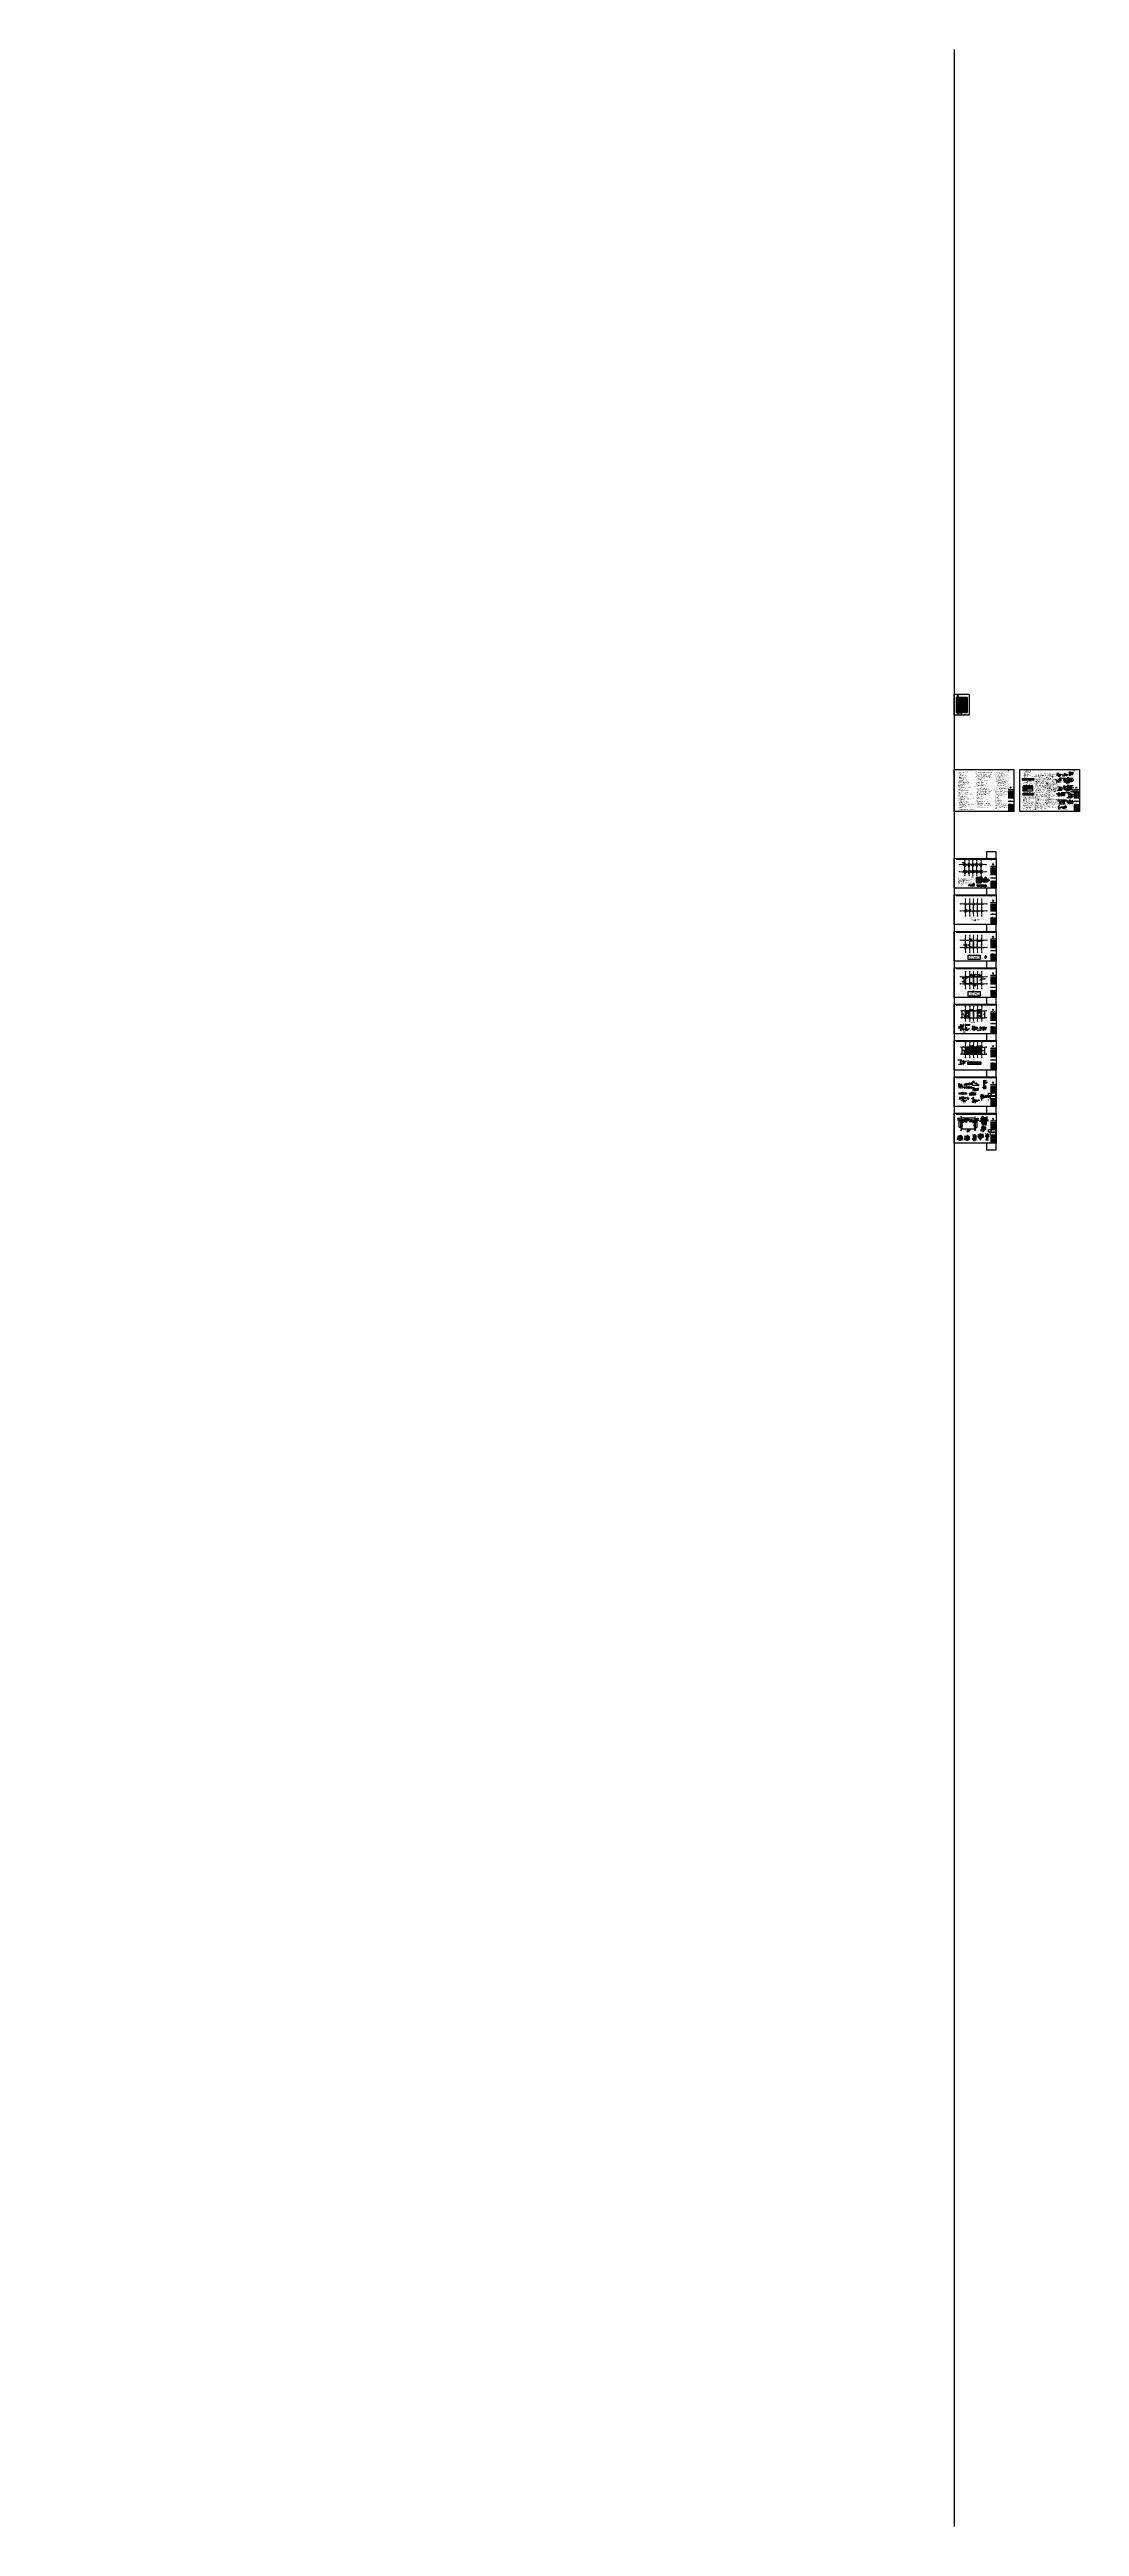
# Model space of a CAD drawing. Extents: x 1885024 to 3341100, y 16453725 to 19955423.
import ezdxf
from ezdxf.enums import TextEntityAlignment as Align

# ---------------------------------------------------------------- set-up
doc = ezdxf.new("R2010")
doc.units = 0
doc.header["$LTSCALE"] = 1000
doc.header["$MEASUREMENT"] = 0
for name, pattern in [('3', [19, 15, -1.5, 1, -1.5]), ('CENTER', [2, 1.25, -0.25, 0.25, -0.25]), ('DASH', [0.35, 0.25, -0.1]), ('DOTE', [2.42, 2, -0.2, 0.02, -0.2]), ('HIDDEN', [0.375, 0.25, -0.125]), ('HIDDEN2', [0.1875, 0.125, -0.0625]), ('HIDDENX2', [19.05, 12.7, -6.35]), ('x1', [2.5, 1.5, -1]), ('Z', [36, 30, -2.5, 1, -2.5]), ('线型2', [1850, 1200, -300, 50, -300]), ('线型6', [8.75, 5, -1.25, 1.25, -1.25])]:
    doc.linetypes.add(name, pattern=pattern)
doc.layers.get('Defpoints').update_dxf_attribs({"color": 250})
for name, color, linetype in [('03', 3, 'Continuous'), ('1', 7, 'Continuous'), ('1001', 3, 'Continuous'), ('18', 2, 'Continuous'), ('3', 3, 'Continuous'), ('3T_WOOD', 21, 'Continuous'), ('AXIS', 3, 'Continuous'), ('AXIS_TEXT', 7, 'Continuous'), ('BALCONY', 6, 'Continuous'), ('bz', 23, 'Continuous'), ('COLU_DE', 7, 'Continuous'), ('COLU_DE_DIM', 3, 'Continuous'), ('COLU_DE_NUM', 7, 'Continuous'), ('COLU_DE_REIN', 1, 'Continuous'), ('COLU_DE_TEXT', 7, 'Continuous'), ('COLUMN', 2, 'Continuous'), ('DIM1', 3, 'Continuous'), ('DIM_ELEV', 145, 'Continuous'), ('DIM_IDEN', 171, 'Continuous'), ('DIM_SYMB', 165, 'Continuous'), ('DOTE', 1, 'DOTE'), ('E_WINDOW', 132, 'Continuous'), ('GL', 2, 'Continuous'), ('GRID', 253, 'Z'), ('GROUND', 150, 'Continuous'), ('GY_QZ', 4, 'Continuous'), ('L', 4, 'Continuous'), ('NUM', 7, 'Continuous'), ('PDIM', 3, 'Continuous'), ('PT', 4, 'Continuous'), ('PUB_DIM', 161, 'Continuous'), ('PUB_HATCH', 8, 'Continuous'), ('PUB_TEXT', 7, 'Continuous'), ('PUB_TEXT @ 1', 7, 'Continuous'), ('PUB_TITLE', 4, 'Continuous'), ('REIN', 1, 'Continuous'), ('S', 2, 'Continuous'), ('S-TEXT', 7, 'Continuous'), ('S_SURFACE', 6, 'Continuous'), ('S_WALL', 11, 'Continuous'), ('STAIR', 3, 'Continuous'), ('THICK', 6, 'Continuous'), ('THIN', 7, 'Continuous'), ('TK', 4, 'Continuous'), ('USER', 3, 'Continuous'), ('WALL', 9, 'Continuous'), ('WINDOW', 140, 'Continuous'), ('X1', 2, 'x1'), ('XIANGTU', 7, 'Continuous'), ('YK校对', 14, 'Continuous'), ('图层1', 8, 'Continuous'), ('图形', 2, 'Continuous'), ('基础', 3, 'Continuous'), ('填充', 8, 'Continuous'), ('尺寸线及数字', 3, 'Continuous'), ('折断号', 3, 'Continuous'), ('文字', 4, 'Continuous'), ('沉降观测-室内', 6, 'Continuous'), ('沉降观测-室外', 9, 'Continuous'), ('独立基础-TEXT', 7, 'Continuous'), ('砌体-小孔砖', 50, 'Continuous'), ('立面线条', 7, 'Continuous'), ('细实线', 7, 'Continuous'), ('结构', 2, 'Continuous'), ('结构说明修改', 6, 'Continuous'), ('表格', 8, 'Continuous'), ('轮廓线', 7, 'Continuous'), ('轴线__尺寸数字', 253, 'Continuous'), ('连接件', 2, 'Continuous'), ('阳角加筋', 7, 'Continuous'), ('附加线条', 140, 'Continuous')]:
    doc.layers.add(name, color=color, linetype=linetype)
for name, color, linetype, lineweight in [('10', 7, 'Continuous', 35), ('112', 9, 'Continuous', 18), ('114', 2, 'Continuous', 18), ('116', 1, 'Continuous', 35), ('12', 2, 'Continuous', 35), ('14', 2, 'Continuous', 35), ('15', 3, 'Continuous', 35), ('1526', 7, 'Continuous', 18), ('1530', 3, 'Continuous', 18), ('20', 2, 'Continuous', 35), ('709', 254, 'Continuous', 18), ('COLU', 7, 'Continuous', 0), ('COLU_DIM', 3, 'Continuous', 0), ('COLU_HATCH', 251, 'Continuous', 0), ('DIM', 3, 'Continuous', 0), ('FLOOR_UP_TEXT', 7, 'Continuous', 0), ('REIND', 1, 'Continuous', 0), ('REINL', 1, 'Continuous', 0), ('TEXT', 4, 'Continuous', 0), ('尺寸标注', 9, 'Continuous', 18), ('柱原位标注', 7, 'Continuous', 18), ('柱子', 3, 'Continuous', 35), ('柱平法箍筋', 14, 'Continuous', 35), ('柱平法纵筋', 14, 'Continuous', 25), ('柱集中标注', 2, 'Continuous', 18), ('梁', 4, 'Continuous', 18), ('梁原位标注', 7, 'Continuous', 25), ('梁原位标注竖向', 7, 'Continuous', 25), ('梁集中标注', 2, 'Continuous', 25), ('梁集中标注竖向', 2, 'Continuous', 25), ('焊缝标注', 9, 'Continuous', 18), ('螺栓孔标注', 9, 'Continuous', 18), ('钢板标注', 9, 'Continuous', 18)]:
    doc.layers.add(name, color=color, linetype=linetype, lineweight=lineweight)
doc.styles.add('-宋体', font='', dxfattribs={"width": 0.8})
doc.styles.add('1', font='COMPLEX.SHX', dxfattribs={"bigfont": 'ST64S.SHX'})
doc.styles.add('11', font='')
doc.styles.add('_HZDX', font='txt.shx', dxfattribs={"width": 0.8, "bigfont": 'HZDX.shx'})
doc.styles.add('_HZTXT', font='txt.shx', dxfattribs={"width": 0.8, "bigfont": 'hztxt.shx'})
doc.styles.add('_TCH_AXIS', font='COMPLEX', dxfattribs={"bigfont": 'GBCBIG'})
doc.styles.add('_TCH_DIM', font='SIMPLEX', dxfattribs={"bigfont": 'GBCBIG'})
doc.styles.add('_TCH_DIM_T3', font='SIMPLEX', dxfattribs={"width": 0.705882, "bigfont": 'GBCBIG'})
doc.styles.add('_TCH_LABEL', font='COMPLEX', dxfattribs={"bigfont": 'GBCBIG'})
doc.styles.add('_TXT', font='SIMPLEX.shx', dxfattribs={"width": 0.6})
doc.styles.add('COMPLEX', font='COMPLEX')
doc.styles.add('DIM', font='txt_____.ttf')
doc.styles.add('DIM_FONT', font='SIMPLEX', dxfattribs={"width": 0.7, "bigfont": 'GBCBIG'})
doc.styles.add('FromPkpm', font='Pkpmeng', dxfattribs={"width": 0.7, "bigfont": 'hztxt'})
doc.styles.add('HS', font='天和字符.shx', dxfattribs={"width": 0.7, "bigfont": '天和汉字.shx'})
doc.styles.add('HT', font='simhei.ttf', dxfattribs={"width": 0.7})
doc.styles.add('HZDX', font='txt', dxfattribs={"height": 4, "bigfont": 'HZDX'})
doc.styles.add('HZTXT', font='tssdeng.shx', dxfattribs={"width": 0.7, "bigfont": 'hztxt.shx'})
doc.styles.add('PkpmHz', font='Pkpmeng', dxfattribs={"width": 0.7, "bigfont": 'hztxt'})
doc.styles.add('ROMANS', font='romans', dxfattribs={"width": 0.65, "height": 231.275})
doc.styles.get("Standard").update_dxf_attribs({"font": 'gbenor.shx', "bigfont": 'gbcbig.shx'})
doc.styles.add('TSSD_Dimension', font='tssdeng.shx', dxfattribs={"width": 0.7, "bigfont": 'hztxt.shx'})
doc.styles.add('TSSD_Label', font='tssdeng.shx', dxfattribs={"width": 0.7, "bigfont": 'hztxt.shx'})
doc.styles.add('TSSD_Num', font='tssdeng.shx', dxfattribs={"width": 0.7, "bigfont": 'hztxt.shx'})
doc.styles.add('TSSD_REIN', font='tssdeng.shx', dxfattribs={"width": 0.7, "bigfont": 'tssdchn.shx'})
doc.styles.add('图框文字3', font='', dxfattribs={"width": 0.8})
doc.styles.add('图签宋体', font='', dxfattribs={"height": 300})
doc.styles.add('图签黑体', font='simhei.ttf', dxfattribs={"height": 550})
doc.styles.add('宋体', font='', dxfattribs={"width": 0.8})
doc.styles.add('黑体', font='simhei.ttf', dxfattribs={"width": 0.8})
doc.styles.get('-宋体').set_extended_font_data('SimSun')
doc.styles.get('11').set_extended_font_data('SimSun')
doc.styles.get('图框文字3').set_extended_font_data('SimSun')
doc.styles.get('图签宋体').set_extended_font_data('NSimSun')
doc.styles.get('宋体').set_extended_font_data('SimSun')
doc.dimstyles.new('_TCH_ARCH&&100', dxfattribs={"dimtxt": 297.5, "dimasz": 100, "dimexe": 250, "dimexo": 300, "dimgap": 126.25, "dimtad": 1, "dimdec": 0, "dimzin": 0, "dimdsep": 46, "dimtxsty": '_TCH_DIM_T3', "dimblk": 'ARCHTICK', "dimcen": 0.09, "dimclrt": 7, "dimazin": 2, "dimtfac": 1, "dimtdec": 0, "dimtix": 1, "dimtmove": 2, "dimatfit": 3, "dimfxl": 0, "dimtolj": 1, "dimtzin": 0, "dimarcsym": 0})
doc.dimstyles.new('DIMN', dxfattribs={"dimtxt": 300, "dimasz": 100, "dimexe": 250, "dimexo": 300, "dimgap": 150, "dimtad": 1, "dimdec": 0, "dimzin": 0, "dimdsep": 46, "dimtxsty": 'DIM_FONT', "dimblk": 'ARCHTICK', "dimcen": 0.09, "dimclrt": 7, "dimazin": 2, "dimtfac": 1, "dimtdec": 0, "dimtix": 1, "dimtmove": 2, "dimatfit": 3, "dimfxl": 0, "dimtolj": 1, "dimtzin": 0, "dimarcsym": 0})
doc.dimstyles.new('Pkpm_1.00', dxfattribs={"dimtxt": 250, "dimasz": 100, "dimexe": 250, "dimexo": 0.0625, "dimgap": 30, "dimtad": 1, "dimdec": 0, "dimrnd": 5, "dimzin": 0, "dimdsep": 46, "dimtxsty": 'FromPkpm', "dimblk1": 'ARCHTICK', "dimblk2": 'ARCHTICK', "dimsah": 1, "dimcen": 0.09, "dimadec": 0, "dimazin": 0, "dimtfac": 1, "dimtdec": 0, "dimtix": 1, "dimtmove": 2, "dimatfit": 1, "dimfxl": 0, "dimtolj": 1, "dimtzin": 0, "dimarcsym": 0})
doc.dimstyles.new('TSSD_100_100', dxfattribs={"dimtxt": 300, "dimasz": 100, "dimexe": 100, "dimexo": 250, "dimgap": 100, "dimtad": 1, "dimdec": 0, "dimzin": 0, "dimdsep": 46, "dimtxsty": 'TSSD_Dimension', "dimblk": 'ARCHTICK', "dimblk1": 'ARCHTICK', "dimblk2": 'ARCHTICK', "dimcen": 0, "dimdle": 100, "dimclrt": 7, "dimadec": 0, "dimazin": 0, "dimtfac": 1, "dimtdec": 0, "dimtix": 1, "dimtmove": 2, "dimatfit": 3, "dimfxl": 0, "dimtolj": 1, "dimtzin": 0, "dimarcsym": 0})
doc.dimstyles.new('TSSD_20_100', dxfattribs={"dimtxt": 350, "dimasz": 100, "dimexe": 100, "dimexo": 250, "dimgap": 100, "dimtad": 1, "dimdec": 0, "dimlfac": 0.2, "dimzin": 0, "dimdsep": 46, "dimtxsty": 'TSSD_Dimension', "dimblk": 'ARCHTICK', "dimblk1": 'ARCHTICK', "dimblk2": 'ARCHTICK', "dimcen": 0, "dimdle": 100, "dimclrt": 7, "dimadec": 0, "dimazin": 0, "dimtfac": 1, "dimtdec": 0, "dimtix": 1, "dimtmove": 2, "dimatfit": 3, "dimfxl": 0, "dimtolj": 1, "dimtzin": 0, "dimarcsym": 0})
doc.dimstyles.new('TSSD_50_100', dxfattribs={"dimtxt": 300, "dimasz": 100, "dimexe": 100, "dimexo": 250, "dimgap": 100, "dimtad": 1, "dimdec": 0, "dimlfac": 0.5, "dimzin": 0, "dimdsep": 46, "dimtxsty": 'TSSD_Dimension', "dimblk": 'ARCHTICK', "dimblk1": 'ARCHTICK', "dimblk2": 'ARCHTICK', "dimcen": 0, "dimdle": 100, "dimclrt": 7, "dimadec": 0, "dimazin": 0, "dimtfac": 1, "dimtdec": 0, "dimtix": 1, "dimtmove": 2, "dimatfit": 3, "dimfxl": 0, "dimtolj": 1, "dimtzin": 0, "dimarcsym": 0})
pattern_1 = [(50, (-69297.32, 10383.48), (320.6682, -28.0548), [33.5305, -368.8358]), (355, (-69297.32, 10383.5), (-62.0321, 336.2853), [26.8244, -295.0687]), (100.4514, (-69270.6, 10381.15), (258.6363, 308.2303), [28.4966, -313.4622]), (46.1842, (-69297.32, 10472.9), (477.1354, -73.9992), [50.2958, -553.2537]), (96.6356, (-69257.56, 10466.73), (417.863, 435.5025), [42.745, -470.1932]), (351.1842, (-69297.3, 10472.9), (417.8628, 435.5028), [40.2366, -442.603]), (21, (-69252.62, 10450.55), (266.8615, -180.0003), [33.5305, -368.8358]), (326, (-69252.6, 10450.55), (108.7799, 324.1955), [26.8244, -295.0687]), (71.4514, (-69230.38, 10435.55), (375.6415, 144.1949), [28.4966, -313.4622]), (37.5, (-69297.32, 10383.48), (5.43635, 148.8281), [0, -291.49207, 0, -299.5394, 0, -296.18634]), (7.5, (-69297.32, 10383.48), (117.61148, 176.3311), [0, -170.78216, 0, -284.78596, 0, -112.8861]), (327.5, (-69397.02, 10383.48), (238.65798, -10.08369), [0, -111.76843, 0, -348.7175, 0, -462.7213]), (317.5, (-69441.73, 10383.48), (260.7272, 44.7543), [0, -145.29896, 0, -231.5842, 0, -328.5992])]
pattern_2 = [(45, (-67614.79, -323386.26), (-88.388348, 88.388348), [])]

# ---------------------------------------------------------------- blocks, each defined once
blk = doc.blocks.new('A$C053D6479')
at = {"layer": 'PUB_TITLE'}
h = blk.add_hatch(color=256, dxfattribs=at)
h.dxf.hatch_style = 1
edge = h.paths.add_edge_path()
edge.add_spline(control_points=[(1026, 827), (1105, 920), (1188, 1008), (1266, 1102)], knot_values=[13, 13, 13, 13, 14, 14, 14, 14], degree=3, periodic=0)
edge.add_spline(control_points=[(1266, 1102), (1258, 1111), (1249, 1119), (1239, 1116)], knot_values=[12, 12, 12, 12, 13, 13, 13, 13], degree=3, periodic=0)
edge.add_spline(control_points=[(1239, 1116), (1210, 1107), (1179, 1092), (1144, 1077)], knot_values=[11, 11, 11, 11, 12, 12, 12, 12], degree=3, periodic=0)
edge.add_spline(control_points=[(1144, 1077), (1109, 1063), (1069, 1053), (1047, 1038)], knot_values=[10, 10, 10, 10, 11, 11, 11, 11], degree=3, periodic=0)
edge.add_spline(control_points=[(1047, 1038), (1028, 1026), (1007, 992), (991, 972)], knot_values=[9, 9, 9, 9, 10, 10, 10, 10], degree=3, periodic=0)
edge.add_spline(control_points=[(991, 972), (942, 913), (899, 868), (849, 810)], knot_values=[8, 8, 8, 8, 9, 9, 9, 9], degree=3, periodic=0)
edge.add_spline(control_points=[(849, 810), (842, 801), (822, 776), (822, 775)], knot_values=[7, 7, 7, 7, 8, 8, 8, 8], degree=3, periodic=0)
edge.add_spline(control_points=[(822, 775), (823, 771), (848, 752), (859, 744)], knot_values=[6, 6, 6, 6, 7, 7, 7, 7], degree=3, periodic=0)
edge.add_spline(control_points=[(859, 744), (949, 670), (1035, 592), (1122, 521)], knot_values=[5, 5, 5, 5, 6, 6, 6, 6], degree=3, periodic=0)
edge.add_spline(control_points=[(1122, 521), (1153, 527), (1185, 530), (1217, 533)], knot_values=[4, 4, 4, 4, 5, 5, 5, 5], degree=3, periodic=0)
edge.add_spline(control_points=[(1217, 533), (1246, 535), (1293, 532), (1316, 542)], knot_values=[3, 3, 3, 3, 4, 4, 4, 4], degree=3, periodic=0)
edge.add_spline(control_points=[(1316, 542), (1327, 547), (1338, 565), (1349, 579)], knot_values=[2, 2, 2, 2, 3, 3, 3, 3], degree=3, periodic=0)
edge.add_spline(control_points=[(1349, 579), (1423, 670), (1507, 759), (1572, 848)], knot_values=[1, 1, 1, 1, 2, 2, 2, 2], degree=3, periodic=0)
edge.add_spline(control_points=[(1572, 848), (1564, 852), (1561, 861), (1551, 862)], knot_values=[0, 0, 0, 0, 1, 1, 1, 1], degree=3, periodic=0)
edge.add_spline(control_points=[(1551, 862), (1469, 769), (1393, 671), (1310, 579)], knot_values=[15, 15, 15, 15, 16, 16, 16, 16], degree=3, periodic=0)
edge.add_spline(control_points=[(1310, 579), (1216, 662), (1118, 742), (1026, 827)], knot_values=[14, 14, 14, 14, 15, 15, 15, 15], degree=3, periodic=0)
at = {"layer": 'TK'}
for points, knots in [([(555, 949), (624, 891), (699, 833), (760, 773), (689, 691), (614, 604), (539, 517), (529, 505), (516, 487), (506, 482), (492, 475), (469, 472), (452, 467), (416, 456), (383, 448), (342, 438), (323, 433), (297, 422), (293, 440), (291, 452), (313, 470), (322, 480), (400, 566), (477, 652), (553, 736), (460, 815), (366, 894), (270, 970), (183, 883), (101, 791), (16, 703), (-18, 714), (9, 735), (28, 755), (103, 838), (192, 930), (266, 1005), (319, 1009), (387, 1005), (442, 1007), (456, 1008), (472, 1011), (485, 1007), (507, 1000), (534, 967), (555, 949)], [0, 0, 0, 0, 1, 1, 1, 2, 2, 2, 3, 3, 3, 4, 4, 4, 5, 5, 5, 6, 6, 6, 7, 7, 7, 8, 8, 8, 9, 9, 9, 10, 10, 10, 11, 11, 11, 12, 12, 12, 13, 13, 13, 14, 14, 14, 15, 15, 15, 15]), ([(1031, 1298), (1066, 1286), (1054, 1262), (1045, 1224), (1036, 1188), (1031, 1158), (1024, 1121), (1020, 1104), (1017, 1085), (1012, 1071), (1004, 1052), (976, 1026), (956, 1003), (906, 946), (866, 899), (814, 839), (806, 829), (789, 806), (787, 806), (777, 804), (728, 856), (719, 864), (651, 922), (580, 978), (514, 1036), (509, 1106), (488, 1176), (479, 1247), (570, 1343), (663, 1436), (758, 1526), (764, 1523), (768, 1518), (774, 1515), (693, 1422), (599, 1343), (520, 1249), (607, 1171), (698, 1096), (789, 1021), (874, 1109), (950, 1206), (1031, 1298)], [0, 0, 0, 0, 1, 1, 1, 2, 2, 2, 3, 3, 3, 4, 4, 4, 5, 5, 5, 6, 6, 6, 7, 7, 7, 8, 8, 8, 9, 9, 9, 10, 10, 10, 11, 11, 11, 12, 12, 12, 13, 13, 13, 14, 14, 14, 14]), ([(1097, 490), (1100, 425), (1106, 361), (1107, 294), (1018, 207), (925, 121), (830, 33), (818, 21), (800, 0), (787, 0), (768, -1), (725, 49), (712, 60), (662, 103), (616, 143), (568, 186), (545, 207), (518, 224), (499, 250), (501, 259), (511, 261), (516, 267), (609, 192), (696, 111), (785, 33), (883, 118), (977, 208), (1070, 298), (992, 373), (892, 456), (803, 534), (791, 544), (768, 561), (766, 569), (761, 588), (776, 634), (780, 655), (785, 690), (788, 721), (795, 746), (897, 661), (998, 576), (1097, 490)], [0, 0, 0, 0, 1, 1, 1, 2, 2, 2, 3, 3, 3, 4, 4, 4, 5, 5, 5, 6, 6, 6, 7, 7, 7, 8, 8, 8, 9, 9, 9, 10, 10, 10, 11, 11, 11, 12, 12, 12, 13, 13, 13, 14, 14, 14, 14]), ([(1551, 862), (1561, 861), (1564, 852), (1572, 848), (1507, 759), (1423, 670), (1349, 579), (1338, 565), (1327, 547), (1316, 542), (1293, 532), (1246, 535), (1217, 533), (1185, 530), (1153, 527), (1122, 521), (1035, 592), (949, 670), (859, 744), (848, 752), (823, 771), (822, 775), (822, 776), (842, 801), (849, 810), (899, 868), (942, 913), (991, 972), (1007, 992), (1028, 1026), (1047, 1038), (1069, 1053), (1109, 1063), (1144, 1077), (1179, 1092), (1210, 1107), (1239, 1116), (1249, 1119), (1258, 1111), (1266, 1102), (1188, 1008), (1105, 920), (1026, 827), (1118, 742), (1216, 662), (1310, 579), (1393, 671), (1469, 769), (1551, 862)], [0, 0, 0, 0, 1, 1, 1, 2, 2, 2, 3, 3, 3, 4, 4, 4, 5, 5, 5, 6, 6, 6, 7, 7, 7, 8, 8, 8, 9, 9, 9, 10, 10, 10, 11, 11, 11, 12, 12, 12, 13, 13, 13, 14, 14, 14, 15, 15, 15, 16, 16, 16, 16])]:
    blk.add_open_spline(points, degree=3, knots=knots, dxfattribs=at)
blk = doc.blocks.new('GeYuanFrame_43377245', base_point=(19, 4))
at = {"layer": 'PUB_TITLE'}
for points in [[(555, 235), (555, 293)], [(555, 202), (555, 230)], [(555, 14), (555, 111)], [(579, 235), (579, 293)], [(579, 202), (579, 230)]]:
    blk.add_lwpolyline(points, dxfattribs=at)
at = {"layer": 'TK'}
for p, q in [((44, 414), (603, 414)), ((533, 317), (603, 317)), ((533, 284), (603, 284)), ((533, 276), (603, 276)), ((533, 268), (603, 268)), ((533, 260), (603, 260)), ((533, 252), (603, 252)), ((533, 243), (603, 243)), ((533, 235), (603, 235)), ((533, 235), (603, 235)), ((533, 102), (603, 102)), ((533, 94), (603, 94)), ((533, 85), (555, 85)), ((533, 85), (603, 85)), ((533, 67), (603, 67)), ((533, 67), (603, 67)), ((533, 61), (603, 61)), ((533, 54), (603, 54)), ((533, 47), (603, 47)), ((533, 41), (603, 41)), ((533, 34), (603, 34)), ((533, 28), (603, 28)), ((533, 21), (603, 21)), ((533, 14), (603, 14))]:
    blk.add_line(p, q, dxfattribs=at)
for points in [[(19, 424), (613, 424), (613, 4), (19, 4), (19, 424)], [(533, 293), (603, 293)], [(533, 235), (603, 235)], [(533, 230), (603, 230)], [(533, 224), (603, 224)], [(533, 219), (603, 219)], [(533, 213), (603, 213)], [(533, 208), (603, 208)], [(533, 202), (603, 202)], [(533, 197), (603, 197)], [(533, 151), (603, 151)]]:
    blk.add_lwpolyline(points, dxfattribs=at)
at = {"layer": 'TK', "const_width": 1}
blk.add_lwpolyline([(603, 414), (44, 414), (44, 14), (603, 14)], close=True, dxfattribs=at)
at = {"layer": 'TK'}
for points, const_width in [([(533, 414), (533, 14)], 0.4), ([(533, 357), (603, 357)], 0.35), ([(533, 293), (603, 293)], 0.35), ([(533, 293), (603, 293)], 0.35), ([(533, 235), (603, 235)], 0.35), ([(533, 202), (603, 202)], 0.35), ([(533, 157), (603, 157)], 0.35), ([(533, 111), (603, 111)], 0.35), ([(533, 67), (603, 67)], 0.35)]:
    blk.add_lwpolyline(points, dxfattribs=dict(at, const_width=const_width))
at = {"layer": 'PUB_TITLE', "xscale": 0.01000000000021828, "yscale": 0.01000000000021828, "zscale": 0.01}
blk.add_blockref('A$C053D6479', (560, 336), dxfattribs=at)
at = {"layer": 'TK', "style": '图签宋体'}
for s, height, p in [('总平面', 2.4, (535, 409)), ('项目负责人', 2.4, (536, 263)), ('专业负责人', 2.4, (536, 255)), ('建  筑', 1.44, (536, 227)), ('结  构', 1.44, (536, 221)), ('给排水', 1.44, (536, 216)), ('暖  通', 1.44, (536, 205)), ('专业会签', 2.4, (537, 231)), ('电  气', 1.44, (536, 210)), ('建设单位', 2.4, (537, 106)), ('工程名称', 2.4, (537, 98)), ('设计阶段', 2.4, (537, 37)), ('修改版次', 2.4, (537, 24)), ('完成时间', 2.4, (537, 18)), ('类   别', 2.4, (538, 288)), ('审   定', 2.4, (538, 280)), ('审   核', 2.4, (538, 271)), ('校   对', 2.4, (538, 247)), ('设   计', 2.4, (538, 239)), ('子项名称', 2.4, (538, 89)), ('图    名', 2.4, (537, 75)), ('工程编号', 2.4, (537, 64)), ('子项编号', 2.4, (537, 57)), ('专    业', 2.4, (538, 51)), ('图    号', 2.4, (538, 44)), ('比    例', 2.4, (537, 30)), ('单 位 出 图 专 用 章 盖 章', 2.4, (544, 198)), ('个 人 执 业 专 用 章 盖 章', 2.4, (545, 153)), ('本图未盖章无效', 2.4, (556, 159)), ('本图未盖章无效', 2.4, (556, 113)), ('姓   名', 2.4, (561, 288)), ('签   名', 2.4, (584, 288))]:
    blk.add_text(s, height=height, dxfattribs=at).set_placement(p)
at = {"layer": 'TK'}
for s, height, style, width, p in [('SITE PLAN', 1.7, 'ROMANS', 0.76, (535, 406)), ('DISCIPLINE RESPONSIBLE BY', 1.8, 'TSSD_REIN', 0.7, (533, 252)), ('建筑行业（建筑工程）甲级           证书编号:A133002877', 2.2, '-宋体', 0.8, (534, 312)), ('风景园林工程设计专项甲级           证书编号:A133002877', 2.2, '-宋体', 0.8, (534, 308)), ('城乡规划编制资质乙级        证书编号:[浙]城规编(142069)', 2.2, '-宋体', 0.8, (534, 304)), ('市政行业（给水工程、排水工程）乙级 证书编号:A233029948', 2.2, '-宋体', 0.8, (534, 300)), ('市政行业（道路工程、桥梁工程）乙级 证书编号:A233029948', 2.2, '-宋体', 0.8, (534, 295)), ('AUTHORIZED FOR ISSUE BY', 1.8, 'TSSD_REIN', 0.7, (534, 277)), ('ARCHITECTURE', 1.08, 'TSSD_REIN', 0.7, (536, 225)), ('STRUCTURE', 1.08, 'TSSD_REIN', 0.7, (536, 220)), ('ARCHITECTURE', 1.08, 'TSSD_REIN', 0.7, (536, 214)), ('ARCHITECTURE', 1.08, 'TSSD_REIN', 0.7, (536, 209)), ('ARCHITECTURE', 1.08, 'TSSD_REIN', 0.7, (536, 203)), ('PROJECT DIRECTOR', 1.8, 'TSSD_REIN', 0.7, (537, 261)), ('REVIEWED BY', 1.8, 'TSSD_REIN', 0.7, (539, 269)), ('DRAWING TITLE', 1.8, 'TSSD_REIN', 0.7, (539, 72)), ('PROFESSIONAL', 1.8, 'TSSD_REIN', 0.8, (539, 48)), ('EDITION NO.', 1.8, 'TSSD_REIN', 0.8, (539, 21)), ('CATEGORY', 1.8, 'TSSD_REIN', 0.7, (540, 285)), ('CHECKED BY', 1.8, 'TSSD_REIN', 0.7, (539, 244)), ('DESIGNED BY', 1.8, 'TSSD_REIN', 0.7, (539, 236)), ('PROJECT', 1.8, 'TSSD_REIN', 0.7, (540, 95)), ('SUB-PROJECT', 1.8, 'TSSD_REIN', 0.7, (540, 86)), ('SUBITEM NO.', 1.8, 'TSSD_REIN', 0.7, (540, 54)), ('DRAWING NO.', 1.8, 'TSSD_REIN', 0.7, (540, 41)), ('OWNER', 1.8, 'TSSD_REIN', 0.7, (542, 103)), ('PRO N0.', 1.8, 'TSSD_REIN', 0.7, (542, 61)), ('STAGE', 1.8, 'TSSD_REIN', 0.7, (542, 35)), ('SCALE', 1.8, 'TSSD_REIN', 0.7, (542, 28)), ('DATE', 1.8, 'TSSD_REIN', 0.7, (542, 15)), ('CONFIRMED BY', 1.8, 'TSSD_REIN', 0.7, (555, 231)), ('NAME', 1.8, 'TSSD_REIN', 0.7, (565, 285)), ('SIGNATURE', 1.8, 'TSSD_REIN', 0.7, (587, 285))]:
    blk.add_text(s, height=height, dxfattribs=dict(at, style=style, width=width)).set_placement(p)
for s, height, style, width, p in [('浙江华越设计股份有限公司', 3.96, 'HT', 0.9, (568, 329)), ('ZHEJIANG HOY DESIGN CO.,LTD', 2.8, '图签黑体', 1.11, (568, 323))]:
    blk.add_text(s, height=height, dxfattribs=dict(at, style=style, width=width)).set_placement(p, align=Align.MIDDLE)
at = {"layer": 'TK', "char_height": 2.4, "attachment_point": 5, "style": '图签宋体'}
for s, insert, width in [('安徽赛工环境装备有限公司新建厂区', (579, 98), 48), ('安徽赛工环境装备有限公司', (579, 107), 48), ('2020-HYAJLF-0505S-a-004', (579, 57), 48), ('顾晓东', (567, 272), 24), ('钟高华', (567, 264), 24), ('顾晓东', (567, 256), 24), ('张矗', (567, 280), 24), ('李福', (567, 247), 24), ('杨康', (567, 239), 24), ('-0.050m标高梁配筋图', (579, 76), 48), ('2020-HYAJLF-0505', (579, 64), 48), ('施工图设计', (579, 37), 48), ('2020-07-24', (579, 18), 48), ('结施-05', (579, 44), 48), ('1:100', (579, 31), 48), ('仓库', (579, 89), 48), ('结构', (579, 51), 48), ('1.0', (579, 24), 48)]:
    blk.add_mtext(s, dxfattribs=dict(at, insert=insert, width=width))
blk = doc.blocks.new('_AXISO')
blk.add_circle((0, 0), 0.5)
at = {"layer": 'AXIS_TEXT', "style": 'COMPLEX', "width": 1.041667}
blk.add_attdef('A', text='', height=0.56, dxfattribs=at).set_placement((-0.25, -0.28), (0.25, -0.28), align=Align.FIT)
blk = doc.blocks.new('_ArchTick')
at = {"color": 0, "linetype": 'ByBlock', "const_width": 0.4}
blk.add_lwpolyline([(-0.5, -0.5), (0.5, 0.5)], dxfattribs=at)
blk = doc.blocks.new('*D7')
at = {"layer": 'COLU_DE_DIM', "color": 0, "lineweight": -2, "ltscale": 0.5}
for p, q in [((3209074, 18673023), (3209924, 18673023)), ((3209074, 18671823), (3209924, 18671823)), ((3209824, 18671723), (3209824, 18673123))]:
    blk.add_line(p, q, dxfattribs=at)
at = {"layer": 'Defpoints', "color": 0, "ltscale": 0.5}
for p in [(3208824, 18673023), (3208824, 18671823), (3209824, 18673023)]:
    blk.add_point(p, dxfattribs=at)
at = {"layer": 'COLU_DE_DIM', "color": 0, "lineweight": -2, "ltscale": 0.5, "xscale": 100, "yscale": 100, "zscale": 100}
for p, rotation in [((3209824, 18673023), 90), ((3209824, 18671823), 270)]:
    blk.add_blockref('_ArchTick', p, dxfattribs=dict(at, rotation=rotation))
at = {"layer": 'COLU_DE_DIM', "color": 7, "ltscale": 0.5, "insert": (3209549, 18672423), "char_height": 350, "attachment_point": 5, "rotation": 90, "style": 'TSSD_Dimension'}
blk.add_mtext('\\A1;240', dxfattribs=at)
blk = doc.blocks.new('*D8')
at = {"layer": 'COLU_DE_DIM', "color": 0, "lineweight": -2, "ltscale": 0.5}
for p, q in [((3207224, 18670823), (3208924, 18670823)), ((3207324, 18671573), (3207324, 18670723)), ((3208824, 18671573), (3208824, 18670723))]:
    blk.add_line(p, q, dxfattribs=at)
at = {"layer": 'Defpoints', "color": 0, "ltscale": 0.5}
for p in [(3207324, 18671823), (3208824, 18671823), (3208824, 18670823)]:
    blk.add_point(p, dxfattribs=at)
at = {"layer": 'COLU_DE_DIM', "color": 0, "lineweight": -2, "ltscale": 0.5, "xscale": 100, "yscale": 100, "zscale": 100, "rotation": 180}
blk.add_blockref('_ArchTick', (3207324, 18670823), dxfattribs=at)
at = {"layer": 'COLU_DE_DIM', "color": 0, "lineweight": -2, "ltscale": 0.5, "xscale": 100, "yscale": 100, "zscale": 100}
blk.add_blockref('_ArchTick', (3208824, 18670823), dxfattribs=at)
at = {"layer": 'COLU_DE_DIM', "color": 7, "ltscale": 0.5, "insert": (3208074, 18671098), "char_height": 350, "attachment_point": 5, "style": 'TSSD_Dimension'}
blk.add_mtext('\\A1;300', dxfattribs=at)
blk = doc.blocks.new('RYTRTD')
at = {"layer": 'COLU_HATCH'}
for points in [[(2448399, 18683181), (2448399, 18682881), (2448159, 18682881), (2448159, 18683181)], [(2448399, 18679881), (2448399, 18679581), (2448159, 18679581), (2448159, 18679881)], [(2455229, 18689001), (2455529, 18689001), (2455529, 18688761), (2455229, 18688761)], [(2458529, 18689001), (2458829, 18689001), (2458829, 18688761), (2458529, 18688761)], [(2466479, 18689001), (2466779, 18689001), (2466779, 18688761), (2466479, 18688761)], [(2469779, 18689001), (2470079, 18689001), (2470079, 18688761), (2469779, 18688761)]]:
    blk.add_hatch(color=3, dxfattribs=at).paths.add_polyline_path(points)
at = {"layer": 'COLU', "color": 3}
for points in [[(2448399, 18683181), (2448399, 18682881), (2448159, 18682881), (2448159, 18683181)], [(2448399, 18679881), (2448399, 18679581), (2448159, 18679581), (2448159, 18679881)], [(2455229, 18689001), (2455529, 18689001), (2455529, 18688761), (2455229, 18688761)], [(2458529, 18689001), (2458829, 18689001), (2458829, 18688761), (2458529, 18688761)], [(2466479, 18689001), (2466779, 18689001), (2466779, 18688761), (2466479, 18688761)], [(2469779, 18689001), (2470079, 18689001), (2470079, 18688761), (2469779, 18688761)]]:
    blk.add_lwpolyline(points, close=True, dxfattribs=at)
blk = doc.blocks.new('*D10')
at = {"layer": 'Defpoints', "color": 0}
for p in [(3186027, 18695941), (3186977, 18695941), (3186977, 18695170)]:
    blk.add_point(p, dxfattribs=at)
at = {"layer": 'DIM', "color": 0, "lineweight": -2}
for p, q in [((3185927, 18695170), (3187077, 18695170)), ((3186027, 18695691), (3186027, 18695070)), ((3186977, 18695691), (3186977, 18695070))]:
    blk.add_line(p, q, dxfattribs=at)
at = {"layer": 'DIM', "color": 0, "lineweight": -2, "xscale": 100, "yscale": 100, "zscale": 100, "rotation": 180}
blk.add_blockref('_ArchTick', (3186027, 18695170), dxfattribs=at)
at = {"layer": 'DIM', "color": 0, "lineweight": -2, "xscale": 100, "yscale": 100, "zscale": 100}
blk.add_blockref('_ArchTick', (3186977, 18695170), dxfattribs=at)
at = {"layer": 'DIM', "color": 7, "insert": (3186502, 18695420), "char_height": 300, "attachment_point": 5, "style": 'TSSD_Dimension'}
blk.add_mtext('\\A1;950', dxfattribs=at)
blk = doc.blocks.new('*D11')
at = {"layer": 'Defpoints', "color": 0}
for p in [(3186977, 18695941), (3187277, 18695941), (3187277, 18695170)]:
    blk.add_point(p, dxfattribs=at)
at = {"layer": 'DIM', "color": 0, "lineweight": -2}
for p, q in [((3186877, 18695170), (3187377, 18695170)), ((3186977, 18695691), (3186977, 18695070)), ((3187277, 18695691), (3187277, 18695070))]:
    blk.add_line(p, q, dxfattribs=at)
at = {"layer": 'DIM', "color": 0, "lineweight": -2, "xscale": 100, "yscale": 100, "zscale": 100, "rotation": 180}
blk.add_blockref('_ArchTick', (3186977, 18695170), dxfattribs=at)
at = {"layer": 'DIM', "color": 0, "lineweight": -2, "xscale": 100, "yscale": 100, "zscale": 100}
blk.add_blockref('_ArchTick', (3187277, 18695170), dxfattribs=at)
at = {"layer": 'DIM', "color": 7, "insert": (3187535, 18695420), "char_height": 300, "attachment_point": 5, "style": 'TSSD_Dimension'}
blk.add_mtext('\\A1;300', dxfattribs=at)
blk = doc.blocks.new('*D12')
at = {"layer": 'Defpoints', "color": 0}
for p in [(3187277, 18695941), (3190277, 18695941), (3190277, 18695170)]:
    blk.add_point(p, dxfattribs=at)
at = {"layer": 'DIM', "color": 0, "lineweight": -2}
for p, q in [((3187177, 18695170), (3190377, 18695170)), ((3187277, 18695691), (3187277, 18695070)), ((3190277, 18695691), (3190277, 18695070))]:
    blk.add_line(p, q, dxfattribs=at)
at = {"layer": 'DIM', "color": 0, "lineweight": -2, "xscale": 100, "yscale": 100, "zscale": 100, "rotation": 180}
blk.add_blockref('_ArchTick', (3187277, 18695170), dxfattribs=at)
at = {"layer": 'DIM', "color": 0, "lineweight": -2, "xscale": 100, "yscale": 100, "zscale": 100}
blk.add_blockref('_ArchTick', (3190277, 18695170), dxfattribs=at)
at = {"layer": 'DIM', "color": 7, "insert": (3188777, 18695420), "char_height": 300, "attachment_point": 5, "style": 'TSSD_Dimension'}
blk.add_mtext('\\A1;3000', dxfattribs=at)
blk = doc.blocks.new('*D13')
at = {"layer": 'Defpoints', "color": 0}
for p in [(3190277, 18695941), (3190577, 18695941), (3190577, 18695170)]:
    blk.add_point(p, dxfattribs=at)
at = {"layer": 'DIM', "color": 0, "lineweight": -2}
for p, q in [((3190177, 18695170), (3190677, 18695170)), ((3190277, 18695691), (3190277, 18695070)), ((3190577, 18695691), (3190577, 18695070))]:
    blk.add_line(p, q, dxfattribs=at)
at = {"layer": 'DIM', "color": 0, "lineweight": -2, "xscale": 100, "yscale": 100, "zscale": 100, "rotation": 180}
blk.add_blockref('_ArchTick', (3190277, 18695170), dxfattribs=at)
at = {"layer": 'DIM', "color": 0, "lineweight": -2, "xscale": 100, "yscale": 100, "zscale": 100}
blk.add_blockref('_ArchTick', (3190577, 18695170), dxfattribs=at)
at = {"layer": 'DIM', "color": 7, "insert": (3190019, 18695420), "char_height": 300, "attachment_point": 5, "style": 'TSSD_Dimension'}
blk.add_mtext('\\A1;300', dxfattribs=at)
blk = doc.blocks.new('*D14')
at = {"layer": 'Defpoints', "color": 0}
for p in [(3190577, 18695941), (3191527, 18695941), (3191527, 18695170)]:
    blk.add_point(p, dxfattribs=at)
at = {"layer": 'DIM', "color": 0, "lineweight": -2}
for p, q in [((3190477, 18695170), (3191627, 18695170)), ((3190577, 18695691), (3190577, 18695070)), ((3191527, 18695691), (3191527, 18695070))]:
    blk.add_line(p, q, dxfattribs=at)
at = {"layer": 'DIM', "color": 0, "lineweight": -2, "xscale": 100, "yscale": 100, "zscale": 100, "rotation": 180}
blk.add_blockref('_ArchTick', (3190577, 18695170), dxfattribs=at)
at = {"layer": 'DIM', "color": 0, "lineweight": -2, "xscale": 100, "yscale": 100, "zscale": 100}
blk.add_blockref('_ArchTick', (3191527, 18695170), dxfattribs=at)
at = {"layer": 'DIM', "color": 7, "insert": (3191052, 18695420), "char_height": 300, "attachment_point": 5, "style": 'TSSD_Dimension'}
blk.add_mtext('\\A1;950', dxfattribs=at)
blk = doc.blocks.new('*D15')
at = {"layer": 'Defpoints', "color": 0}
for p in [(3197027, 18696015), (3198227, 18696015), (3198227, 18695119)]:
    blk.add_point(p, dxfattribs=at)
at = {"layer": 'DIM', "color": 0, "lineweight": -2}
for p, q in [((3196927, 18695119), (3198327, 18695119)), ((3197027, 18695765), (3197027, 18695019)), ((3198227, 18695765), (3198227, 18695019))]:
    blk.add_line(p, q, dxfattribs=at)
at = {"layer": 'DIM', "color": 0, "lineweight": -2, "xscale": 100, "yscale": 100, "zscale": 100, "rotation": 180}
blk.add_blockref('_ArchTick', (3197027, 18695119), dxfattribs=at)
at = {"layer": 'DIM', "color": 0, "lineweight": -2, "xscale": 100, "yscale": 100, "zscale": 100}
blk.add_blockref('_ArchTick', (3198227, 18695119), dxfattribs=at)
at = {"layer": 'DIM', "color": 7, "insert": (3197627, 18695369), "char_height": 300, "attachment_point": 5, "style": 'TSSD_Dimension'}
blk.add_mtext('\\A1;1200', dxfattribs=at)
blk = doc.blocks.new('*D16')
at = {"layer": 'Defpoints', "color": 0}
for p in [(3198227, 18696015), (3198527, 18696015), (3198527, 18695119)]:
    blk.add_point(p, dxfattribs=at)
at = {"layer": 'DIM', "color": 0, "lineweight": -2}
for p, q in [((3198127, 18695119), (3198627, 18695119)), ((3198227, 18695765), (3198227, 18695019)), ((3198527, 18695765), (3198527, 18695019))]:
    blk.add_line(p, q, dxfattribs=at)
at = {"layer": 'DIM', "color": 0, "lineweight": -2, "xscale": 100, "yscale": 100, "zscale": 100, "rotation": 180}
blk.add_blockref('_ArchTick', (3198227, 18695119), dxfattribs=at)
at = {"layer": 'DIM', "color": 0, "lineweight": -2, "xscale": 100, "yscale": 100, "zscale": 100}
blk.add_blockref('_ArchTick', (3198527, 18695119), dxfattribs=at)
at = {"layer": 'DIM', "color": 7, "insert": (3198785, 18695369), "char_height": 300, "attachment_point": 5, "style": 'TSSD_Dimension'}
blk.add_mtext('\\A1;300', dxfattribs=at)
blk = doc.blocks.new('*D17')
at = {"layer": 'Defpoints', "color": 0}
for p in [(3198527, 18696015), (3201527, 18696015), (3201527, 18695119)]:
    blk.add_point(p, dxfattribs=at)
at = {"layer": 'DIM', "color": 0, "lineweight": -2}
for p, q in [((3198427, 18695119), (3201627, 18695119)), ((3198527, 18695765), (3198527, 18695019)), ((3201527, 18695765), (3201527, 18695019))]:
    blk.add_line(p, q, dxfattribs=at)
at = {"layer": 'DIM', "color": 0, "lineweight": -2, "xscale": 100, "yscale": 100, "zscale": 100, "rotation": 180}
blk.add_blockref('_ArchTick', (3198527, 18695119), dxfattribs=at)
at = {"layer": 'DIM', "color": 0, "lineweight": -2, "xscale": 100, "yscale": 100, "zscale": 100}
blk.add_blockref('_ArchTick', (3201527, 18695119), dxfattribs=at)
at = {"layer": 'DIM', "color": 7, "insert": (3200027, 18695369), "char_height": 300, "attachment_point": 5, "style": 'TSSD_Dimension'}
blk.add_mtext('\\A1;3000', dxfattribs=at)
blk = doc.blocks.new('*D18')
at = {"layer": 'Defpoints', "color": 0}
for p in [(3201527, 18696015), (3201827, 18696015), (3201827, 18695119)]:
    blk.add_point(p, dxfattribs=at)
at = {"layer": 'DIM', "color": 0, "lineweight": -2}
for p, q in [((3201427, 18695119), (3201927, 18695119)), ((3201527, 18695765), (3201527, 18695019)), ((3201827, 18695765), (3201827, 18695019))]:
    blk.add_line(p, q, dxfattribs=at)
at = {"layer": 'DIM', "color": 0, "lineweight": -2, "xscale": 100, "yscale": 100, "zscale": 100, "rotation": 180}
blk.add_blockref('_ArchTick', (3201527, 18695119), dxfattribs=at)
at = {"layer": 'DIM', "color": 0, "lineweight": -2, "xscale": 100, "yscale": 100, "zscale": 100}
blk.add_blockref('_ArchTick', (3201827, 18695119), dxfattribs=at)
at = {"layer": 'DIM', "color": 7, "insert": (3201269, 18695369), "char_height": 300, "attachment_point": 5, "style": 'TSSD_Dimension'}
blk.add_mtext('\\A1;300', dxfattribs=at)
blk = doc.blocks.new('*D19')
at = {"layer": 'Defpoints', "color": 0}
for p in [(3201827, 18696015), (3203027, 18696015), (3203027, 18695119)]:
    blk.add_point(p, dxfattribs=at)
at = {"layer": 'DIM', "color": 0, "lineweight": -2}
for p, q in [((3201727, 18695119), (3203127, 18695119)), ((3201827, 18695765), (3201827, 18695019)), ((3203027, 18695765), (3203027, 18695019))]:
    blk.add_line(p, q, dxfattribs=at)
at = {"layer": 'DIM', "color": 0, "lineweight": -2, "xscale": 100, "yscale": 100, "zscale": 100, "rotation": 180}
blk.add_blockref('_ArchTick', (3201827, 18695119), dxfattribs=at)
at = {"layer": 'DIM', "color": 0, "lineweight": -2, "xscale": 100, "yscale": 100, "zscale": 100}
blk.add_blockref('_ArchTick', (3203027, 18695119), dxfattribs=at)
at = {"layer": 'DIM', "color": 7, "insert": (3202427, 18695369), "char_height": 300, "attachment_point": 5, "style": 'TSSD_Dimension'}
blk.add_mtext('\\A1;1200', dxfattribs=at)
blk = doc.blocks.new('*D20')
at = {"layer": 'Defpoints', "color": 0}
for p in [(3180027, 18686865), (3180027, 18686165), (3181235, 18686865)]:
    blk.add_point(p, dxfattribs=at)
at = {"layer": 'DIM', "color": 0, "lineweight": -2}
for p, q in [((3180277, 18686865), (3181335, 18686865)), ((3180277, 18686165), (3181335, 18686165)), ((3181235, 18686065), (3181235, 18686965))]:
    blk.add_line(p, q, dxfattribs=at)
at = {"layer": 'DIM', "color": 0, "lineweight": -2, "xscale": 100, "yscale": 100, "zscale": 100}
for p, rotation in [((3181235, 18686865), 90), ((3181235, 18686165), 270)]:
    blk.add_blockref('_ArchTick', p, dxfattribs=dict(at, rotation=rotation))
at = {"layer": 'DIM', "color": 7, "insert": (3180985, 18686515), "char_height": 300, "attachment_point": 5, "rotation": 90, "style": 'TSSD_Dimension'}
blk.add_mtext('\\A1;700', dxfattribs=at)
blk = doc.blocks.new('*D21')
at = {"layer": 'Defpoints', "color": 0}
for p in [(3180027, 18687165), (3180027, 18686865), (3181235, 18687165)]:
    blk.add_point(p, dxfattribs=at)
at = {"layer": 'DIM', "color": 0, "lineweight": -2}
for p, q in [((3180277, 18687165), (3181335, 18687165)), ((3180277, 18686865), (3181335, 18686865)), ((3181235, 18686765), (3181235, 18687265))]:
    blk.add_line(p, q, dxfattribs=at)
at = {"layer": 'DIM', "color": 0, "lineweight": -2, "xscale": 100, "yscale": 100, "zscale": 100}
for p, rotation in [((3181235, 18687165), 90), ((3181235, 18686865), 270)]:
    blk.add_blockref('_ArchTick', p, dxfattribs=dict(at, rotation=rotation))
at = {"layer": 'DIM', "color": 7, "insert": (3180985, 18687423), "char_height": 300, "attachment_point": 5, "rotation": 90, "style": 'TSSD_Dimension'}
blk.add_mtext('\\A1;300', dxfattribs=at)
blk = doc.blocks.new('*D22')
at = {"layer": 'Defpoints', "color": 0}
for p in [(3180027, 18690165), (3180027, 18687165), (3181235, 18690165)]:
    blk.add_point(p, dxfattribs=at)
at = {"layer": 'DIM', "color": 0, "lineweight": -2}
for p, q in [((3180277, 18690165), (3181335, 18690165)), ((3180277, 18687165), (3181335, 18687165)), ((3181235, 18687065), (3181235, 18690265))]:
    blk.add_line(p, q, dxfattribs=at)
at = {"layer": 'DIM', "color": 0, "lineweight": -2, "xscale": 100, "yscale": 100, "zscale": 100}
for p, rotation in [((3181235, 18690165), 90), ((3181235, 18687165), 270)]:
    blk.add_blockref('_ArchTick', p, dxfattribs=dict(at, rotation=rotation))
at = {"layer": 'DIM', "color": 7, "insert": (3180985, 18688665), "char_height": 300, "attachment_point": 5, "rotation": 90, "style": 'TSSD_Dimension'}
blk.add_mtext('\\A1;3000', dxfattribs=at)
blk = doc.blocks.new('*D23')
at = {"layer": 'Defpoints', "color": 0}
for p in [(3180027, 18690465), (3180027, 18690165), (3181235, 18690465)]:
    blk.add_point(p, dxfattribs=at)
at = {"layer": 'DIM', "color": 0, "lineweight": -2}
for p, q in [((3180277, 18690465), (3181335, 18690465)), ((3180277, 18690165), (3181335, 18690165)), ((3181235, 18690065), (3181235, 18690565))]:
    blk.add_line(p, q, dxfattribs=at)
at = {"layer": 'DIM', "color": 0, "lineweight": -2, "xscale": 100, "yscale": 100, "zscale": 100}
for p, rotation in [((3181235, 18690465), 90), ((3181235, 18690165), 270)]:
    blk.add_blockref('_ArchTick', p, dxfattribs=dict(at, rotation=rotation))
at = {"layer": 'DIM', "color": 7, "insert": (3180985, 18690723), "char_height": 300, "attachment_point": 5, "rotation": 90, "style": 'TSSD_Dimension'}
blk.add_mtext('\\A1;300', dxfattribs=at)
blk = doc.blocks.new('GeYuanFrame_34003826', base_point=(19, 4))
at = {"layer": 'PUB_TITLE'}
for points in [[(555, 235), (555, 293)], [(555, 202), (555, 230)], [(555, 14), (555, 111)], [(579, 235), (579, 293)], [(579, 202), (579, 230)]]:
    blk.add_lwpolyline(points, dxfattribs=at)
at = {"layer": 'TK'}
for p, q in [((44, 414), (603, 414)), ((533, 317), (603, 317)), ((533, 284), (603, 284)), ((533, 276), (603, 276)), ((533, 268), (603, 268)), ((533, 260), (603, 260)), ((533, 252), (603, 252)), ((533, 243), (603, 243)), ((533, 235), (603, 235)), ((533, 235), (603, 235)), ((533, 102), (603, 102)), ((533, 94), (603, 94)), ((533, 85), (555, 85)), ((533, 85), (603, 85)), ((533, 67), (603, 67)), ((533, 67), (603, 67)), ((533, 61), (603, 61)), ((533, 54), (603, 54)), ((533, 47), (603, 47)), ((533, 41), (603, 41)), ((533, 34), (603, 34)), ((533, 28), (603, 28)), ((533, 21), (603, 21)), ((533, 14), (603, 14))]:
    blk.add_line(p, q, dxfattribs=at)
for points in [[(19, 424), (613, 424), (613, 4), (19, 4), (19, 424)], [(533, 293), (603, 293)], [(533, 235), (603, 235)], [(533, 230), (603, 230)], [(533, 224), (603, 224)], [(533, 219), (603, 219)], [(533, 213), (603, 213)], [(533, 208), (603, 208)], [(533, 202), (603, 202)], [(533, 197), (603, 197)], [(533, 151), (603, 151)]]:
    blk.add_lwpolyline(points, dxfattribs=at)
at = {"layer": 'TK', "const_width": 1}
blk.add_lwpolyline([(603, 414), (44, 414), (44, 14), (603, 14)], close=True, dxfattribs=at)
at = {"layer": 'TK'}
for points, const_width in [([(533, 414), (533, 14)], 0.4), ([(533, 357), (603, 357)], 0.35), ([(533, 293), (603, 293)], 0.35), ([(533, 293), (603, 293)], 0.35), ([(533, 235), (603, 235)], 0.35), ([(533, 202), (603, 202)], 0.35), ([(533, 157), (603, 157)], 0.35), ([(533, 111), (603, 111)], 0.35), ([(533, 67), (603, 67)], 0.35)]:
    blk.add_lwpolyline(points, dxfattribs=dict(at, const_width=const_width))
at = {"layer": 'PUB_TITLE', "xscale": 0.01000000000021828, "yscale": 0.01000000000021828, "zscale": 0.01}
blk.add_blockref('A$C053D6479', (560, 336), dxfattribs=at)
at = {"layer": 'TK', "style": '图签宋体'}
for s, height, p in [('总平面', 2.4, (535, 409)), ('项目负责人', 2.4, (536, 263)), ('专业负责人', 2.4, (536, 255)), ('建  筑', 1.44, (536, 227)), ('结  构', 1.44, (536, 221)), ('给排水', 1.44, (536, 216)), ('暖  通', 1.44, (536, 205)), ('专业会签', 2.4, (537, 231)), ('电  气', 1.44, (536, 210)), ('建设单位', 2.4, (537, 106)), ('工程名称', 2.4, (537, 98)), ('设计阶段', 2.4, (537, 37)), ('修改版次', 2.4, (537, 24)), ('完成时间', 2.4, (537, 18)), ('类   别', 2.4, (538, 288)), ('审   定', 2.4, (538, 280)), ('审   核', 2.4, (538, 271)), ('校   对', 2.4, (538, 247)), ('设   计', 2.4, (538, 239)), ('子项名称', 2.4, (538, 89)), ('图    名', 2.4, (537, 75)), ('工程编号', 2.4, (537, 64)), ('子项编号', 2.4, (537, 57)), ('专    业', 2.4, (538, 51)), ('图    号', 2.4, (538, 44)), ('比    例', 2.4, (537, 30)), ('单 位 出 图 专 用 章 盖 章', 2.4, (544, 198)), ('个 人 执 业 专 用 章 盖 章', 2.4, (545, 153)), ('本图未盖章无效', 2.4, (556, 159)), ('本图未盖章无效', 2.4, (556, 113)), ('姓   名', 2.4, (561, 288)), ('签   名', 2.4, (584, 288))]:
    blk.add_text(s, height=height, dxfattribs=at).set_placement(p)
at = {"layer": 'TK'}
for s, height, style, width, p in [('SITE PLAN', 1.7, 'ROMANS', 0.76, (535, 406)), ('DISCIPLINE RESPONSIBLE BY', 1.8, 'TSSD_REIN', 0.7, (533, 252)), ('建筑行业（建筑工程）甲级           证书编号:A133002877', 2.2, '-宋体', 0.8, (534, 312)), ('风景园林工程设计专项甲级           证书编号:A133002877', 2.2, '-宋体', 0.8, (534, 308)), ('城乡规划编制资质乙级        证书编号:[浙]城规编(142069)', 2.2, '-宋体', 0.8, (534, 304)), ('市政行业（给水工程、排水工程）乙级 证书编号:A233029948', 2.2, '-宋体', 0.8, (534, 300)), ('市政行业（道路工程、桥梁工程）乙级 证书编号:A233029948', 2.2, '-宋体', 0.8, (534, 295)), ('AUTHORIZED FOR ISSUE BY', 1.8, 'TSSD_REIN', 0.7, (534, 277)), ('ARCHITECTURE', 1.08, 'TSSD_REIN', 0.7, (536, 225)), ('STRUCTURE', 1.08, 'TSSD_REIN', 0.7, (536, 220)), ('ARCHITECTURE', 1.08, 'TSSD_REIN', 0.7, (536, 214)), ('ARCHITECTURE', 1.08, 'TSSD_REIN', 0.7, (536, 209)), ('ARCHITECTURE', 1.08, 'TSSD_REIN', 0.7, (536, 203)), ('PROJECT DIRECTOR', 1.8, 'TSSD_REIN', 0.7, (537, 261)), ('REVIEWED BY', 1.8, 'TSSD_REIN', 0.7, (539, 269)), ('DRAWING TITLE', 1.8, 'TSSD_REIN', 0.7, (539, 72)), ('PROFESSIONAL', 1.8, 'TSSD_REIN', 0.8, (539, 48)), ('EDITION NO.', 1.8, 'TSSD_REIN', 0.8, (539, 21)), ('CATEGORY', 1.8, 'TSSD_REIN', 0.7, (540, 285)), ('CHECKED BY', 1.8, 'TSSD_REIN', 0.7, (539, 244)), ('DESIGNED BY', 1.8, 'TSSD_REIN', 0.7, (539, 236)), ('PROJECT', 1.8, 'TSSD_REIN', 0.7, (540, 95)), ('SUB-PROJECT', 1.8, 'TSSD_REIN', 0.7, (540, 86)), ('SUBITEM NO.', 1.8, 'TSSD_REIN', 0.7, (540, 54)), ('DRAWING NO.', 1.8, 'TSSD_REIN', 0.7, (540, 41)), ('OWNER', 1.8, 'TSSD_REIN', 0.7, (542, 103)), ('PRO N0.', 1.8, 'TSSD_REIN', 0.7, (542, 61)), ('STAGE', 1.8, 'TSSD_REIN', 0.7, (542, 35)), ('SCALE', 1.8, 'TSSD_REIN', 0.7, (542, 28)), ('DATE', 1.8, 'TSSD_REIN', 0.7, (542, 15)), ('CONFIRMED BY', 1.8, 'TSSD_REIN', 0.7, (555, 231)), ('NAME', 1.8, 'TSSD_REIN', 0.7, (565, 285)), ('SIGNATURE', 1.8, 'TSSD_REIN', 0.7, (587, 285))]:
    blk.add_text(s, height=height, dxfattribs=dict(at, style=style, width=width)).set_placement(p)
for s, height, style, width, p in [('浙江华越设计股份有限公司', 3.96, 'HT', 0.9, (568, 329)), ('ZHEJIANG HOY DESIGN CO.,LTD', 2.8, '图签黑体', 1.11, (568, 323))]:
    blk.add_text(s, height=height, dxfattribs=dict(at, style=style, width=width)).set_placement(p, align=Align.MIDDLE)
at = {"layer": 'TK', "char_height": 2.4, "attachment_point": 5, "style": '图签宋体'}
for s, insert, width in [('安徽赛工环境装备有限公司新建厂区', (579, 98), 48), ('基础顶~5.630m标高柱配筋图', (579, 76), 48), ('安徽赛工环境装备有限公司', (579, 107), 48), ('2020-HYAJLF-0505S-a-004', (579, 57), 48), ('顾晓东', (567, 272), 24), ('钟高华', (567, 264), 24), ('顾晓东', (567, 256), 24), ('张矗', (567, 280), 24), ('李福', (567, 247), 24), ('杨康', (567, 239), 24), ('2020-HYAJLF-0505', (579, 64), 48), ('施工图设计', (579, 37), 48), ('2020-07-24', (579, 18), 48), ('结施-04', (579, 44), 48), ('1:100', (579, 31), 48), ('仓库', (579, 89), 48), ('结构', (579, 51), 48), ('1.0', (579, 24), 48)]:
    blk.add_mtext(s, dxfattribs=dict(at, insert=insert, width=width))
blk = doc.blocks.new('*D24')
at = {"layer": 'COLU_DIM', "color": 0, "lineweight": -2}
for p, q in [((3179907, 18746242), (3179807, 18746242)), ((3179907, 18746792), (3179907, 18746142)), ((3179907, 18746242), (3180027, 18746242)), ((3180027, 18746792), (3180027, 18746142)), ((3180027, 18746242), (3180127, 18746242))]:
    blk.add_line(p, q, dxfattribs=at)
at = {"layer": 'Defpoints', "color": 0}
for p in [(3179907, 18747042), (3180027, 18747042), (3180027, 18746242)]:
    blk.add_point(p, dxfattribs=at)
at = {"layer": 'COLU_DIM', "color": 0, "lineweight": -2, "xscale": 100, "yscale": 100, "zscale": 100}
blk.add_blockref('_ArchTick', (3179907, 18746242), dxfattribs=at)
at = {"layer": 'COLU_DIM', "color": 0, "lineweight": -2, "xscale": 100, "yscale": 100, "zscale": 100, "rotation": 180}
blk.add_blockref('_ArchTick', (3180027, 18746242), dxfattribs=at)
at = {"layer": 'COLU_DIM', "color": 7, "insert": (3179665, 18746492), "char_height": 300, "attachment_point": 5, "style": 'TSSD_Dimension'}
blk.add_mtext('\\A1;120', dxfattribs=at)
blk = doc.blocks.new('*D25')
at = {"layer": 'COLU_DIM', "color": 0, "lineweight": -2}
for p, q in [((3180027, 18746242), (3179927, 18746242)), ((3180027, 18746792), (3180027, 18746142)), ((3180027, 18746242), (3180607, 18746242)), ((3180607, 18746792), (3180607, 18746142)), ((3180607, 18746242), (3180707, 18746242))]:
    blk.add_line(p, q, dxfattribs=at)
at = {"layer": 'Defpoints', "color": 0}
for p in [(3180027, 18747042), (3180607, 18747042), (3180607, 18746242)]:
    blk.add_point(p, dxfattribs=at)
at = {"layer": 'COLU_DIM', "color": 0, "lineweight": -2, "xscale": 100, "yscale": 100, "zscale": 100}
blk.add_blockref('_ArchTick', (3180027, 18746242), dxfattribs=at)
at = {"layer": 'COLU_DIM', "color": 0, "lineweight": -2, "xscale": 100, "yscale": 100, "zscale": 100, "rotation": 180}
blk.add_blockref('_ArchTick', (3180607, 18746242), dxfattribs=at)
at = {"layer": 'COLU_DIM', "color": 7, "insert": (3180317, 18746492), "char_height": 300, "attachment_point": 5, "style": 'TSSD_Dimension'}
blk.add_mtext('\\A1;580', dxfattribs=at)
blk = doc.blocks.new('*D26')
at = {"layer": 'COLU_DIM', "color": 0, "lineweight": -2}
for p, q in [((3179657, 18747742), (3179007, 18747742)), ((3179657, 18747622), (3179007, 18747622)), ((3179107, 18747742), (3179107, 18747842)), ((3179107, 18747742), (3179107, 18747622)), ((3179107, 18747622), (3179107, 18747522))]:
    blk.add_line(p, q, dxfattribs=at)
at = {"layer": 'Defpoints', "color": 0}
for p in [(3179107, 18747622), (3179907, 18747742), (3179907, 18747622)]:
    blk.add_point(p, dxfattribs=at)
at = {"layer": 'COLU_DIM', "color": 0, "lineweight": -2, "xscale": 100, "yscale": 100, "zscale": 100}
for p, rotation in [((3179107, 18747742), 270), ((3179107, 18747622), 90)]:
    blk.add_blockref('_ArchTick', p, dxfattribs=dict(at, rotation=rotation))
at = {"layer": 'COLU_DIM', "color": 7, "insert": (3178857, 18747984), "char_height": 300, "attachment_point": 5, "rotation": 90, "style": 'TSSD_Dimension'}
blk.add_mtext('\\A1;120', dxfattribs=at)
blk = doc.blocks.new('*D27')
at = {"layer": 'COLU_DIM', "color": 0, "lineweight": -2}
for p, q in [((3179657, 18747622), (3179007, 18747622)), ((3179657, 18747042), (3179007, 18747042)), ((3179107, 18747622), (3179107, 18747722)), ((3179107, 18747622), (3179107, 18747042)), ((3179107, 18747042), (3179107, 18746942))]:
    blk.add_line(p, q, dxfattribs=at)
at = {"layer": 'Defpoints', "color": 0}
for p in [(3179107, 18747042), (3179907, 18747622), (3179907, 18747042)]:
    blk.add_point(p, dxfattribs=at)
at = {"layer": 'COLU_DIM', "color": 0, "lineweight": -2, "xscale": 100, "yscale": 100, "zscale": 100}
for p, rotation in [((3179107, 18747622), 270), ((3179107, 18747042), 90)]:
    blk.add_blockref('_ArchTick', p, dxfattribs=dict(at, rotation=rotation))
at = {"layer": 'COLU_DIM', "color": 7, "insert": (3178857, 18747332), "char_height": 300, "attachment_point": 5, "rotation": 90, "style": 'TSSD_Dimension'}
blk.add_mtext('\\A1;580', dxfattribs=at)
blk = doc.blocks.new('*D28')
at = {"layer": 'COLU_DIM', "color": 0, "lineweight": -2}
for p, q in [((3185727, 18746242), (3186127, 18746242)), ((3185827, 18746792), (3185827, 18746142)), ((3186027, 18746792), (3186027, 18746142))]:
    blk.add_line(p, q, dxfattribs=at)
at = {"layer": 'Defpoints', "color": 0}
for p in [(3185827, 18747042), (3186027, 18747042), (3186027, 18746242)]:
    blk.add_point(p, dxfattribs=at)
at = {"layer": 'COLU_DIM', "color": 0, "lineweight": -2, "xscale": 100, "yscale": 100, "zscale": 100, "rotation": 180}
blk.add_blockref('_ArchTick', (3185827, 18746242), dxfattribs=at)
at = {"layer": 'COLU_DIM', "color": 0, "lineweight": -2, "xscale": 100, "yscale": 100, "zscale": 100}
blk.add_blockref('_ArchTick', (3186027, 18746242), dxfattribs=at)
at = {"layer": 'COLU_DIM', "color": 7, "insert": (3185569, 18746492), "char_height": 300, "attachment_point": 5, "style": 'TSSD_Dimension'}
blk.add_mtext('\\A1;200', dxfattribs=at)
blk = doc.blocks.new('*D29')
at = {"layer": 'COLU_DIM', "color": 0, "lineweight": -2}
for p, q in [((3186027, 18746242), (3185927, 18746242)), ((3186027, 18746792), (3186027, 18746142)), ((3186027, 18746242), (3186227, 18746242)), ((3186227, 18746792), (3186227, 18746142)), ((3186227, 18746242), (3186327, 18746242))]:
    blk.add_line(p, q, dxfattribs=at)
at = {"layer": 'Defpoints', "color": 0}
for p in [(3186027, 18747042), (3186227, 18747042), (3186227, 18746242)]:
    blk.add_point(p, dxfattribs=at)
at = {"layer": 'COLU_DIM', "color": 0, "lineweight": -2, "xscale": 100, "yscale": 100, "zscale": 100}
blk.add_blockref('_ArchTick', (3186027, 18746242), dxfattribs=at)
at = {"layer": 'COLU_DIM', "color": 0, "lineweight": -2, "xscale": 100, "yscale": 100, "zscale": 100, "rotation": 180}
blk.add_blockref('_ArchTick', (3186227, 18746242), dxfattribs=at)
at = {"layer": 'COLU_DIM', "color": 7, "insert": (3186485, 18746492), "char_height": 300, "attachment_point": 5, "style": 'TSSD_Dimension'}
blk.add_mtext('\\A1;200', dxfattribs=at)
blk = doc.blocks.new('*D30')
at = {"layer": 'COLU_DIM', "color": 0, "lineweight": -2}
for p, q in [((3185577, 18747742), (3184927, 18747742)), ((3185577, 18747622), (3184927, 18747622)), ((3185027, 18747742), (3185027, 18747842)), ((3185027, 18747742), (3185027, 18747622)), ((3185027, 18747622), (3185027, 18747522))]:
    blk.add_line(p, q, dxfattribs=at)
at = {"layer": 'Defpoints', "color": 0}
for p in [(3185027, 18747622), (3185827, 18747742), (3185827, 18747622)]:
    blk.add_point(p, dxfattribs=at)
at = {"layer": 'COLU_DIM', "color": 0, "lineweight": -2, "xscale": 100, "yscale": 100, "zscale": 100}
for p, rotation in [((3185027, 18747742), 270), ((3185027, 18747622), 90)]:
    blk.add_blockref('_ArchTick', p, dxfattribs=dict(at, rotation=rotation))
at = {"layer": 'COLU_DIM', "color": 7, "insert": (3184777, 18747984), "char_height": 300, "attachment_point": 5, "rotation": 90, "style": 'TSSD_Dimension'}
blk.add_mtext('\\A1;120', dxfattribs=at)
blk = doc.blocks.new('*D31')
at = {"layer": 'COLU_DIM', "color": 0, "lineweight": -2}
for p, q in [((3185577, 18747622), (3184927, 18747622)), ((3185577, 18747042), (3184927, 18747042)), ((3185027, 18747622), (3185027, 18747722)), ((3185027, 18747622), (3185027, 18747042)), ((3185027, 18747042), (3185027, 18746942))]:
    blk.add_line(p, q, dxfattribs=at)
at = {"layer": 'Defpoints', "color": 0}
for p in [(3185027, 18747042), (3185827, 18747622), (3185827, 18747042)]:
    blk.add_point(p, dxfattribs=at)
at = {"layer": 'COLU_DIM', "color": 0, "lineweight": -2, "xscale": 100, "yscale": 100, "zscale": 100}
for p, rotation in [((3185027, 18747622), 270), ((3185027, 18747042), 90)]:
    blk.add_blockref('_ArchTick', p, dxfattribs=dict(at, rotation=rotation))
at = {"layer": 'COLU_DIM', "color": 7, "insert": (3184777, 18747332), "char_height": 300, "attachment_point": 5, "rotation": 90, "style": 'TSSD_Dimension'}
blk.add_mtext('\\A1;580', dxfattribs=at)
blk = doc.blocks.new('*D32')
at = {"layer": 'COLU_DIM', "color": 0, "lineweight": -2}
for p, q in [((3196727, 18746242), (3197127, 18746242)), ((3196827, 18746792), (3196827, 18746142)), ((3197027, 18746792), (3197027, 18746142))]:
    blk.add_line(p, q, dxfattribs=at)
at = {"layer": 'Defpoints', "color": 0}
for p in [(3196827, 18747042), (3197027, 18747042), (3197027, 18746242)]:
    blk.add_point(p, dxfattribs=at)
at = {"layer": 'COLU_DIM', "color": 0, "lineweight": -2, "xscale": 100, "yscale": 100, "zscale": 100, "rotation": 180}
blk.add_blockref('_ArchTick', (3196827, 18746242), dxfattribs=at)
at = {"layer": 'COLU_DIM', "color": 0, "lineweight": -2, "xscale": 100, "yscale": 100, "zscale": 100}
blk.add_blockref('_ArchTick', (3197027, 18746242), dxfattribs=at)
at = {"layer": 'COLU_DIM', "color": 7, "insert": (3196569, 18746492), "char_height": 300, "attachment_point": 5, "style": 'TSSD_Dimension'}
blk.add_mtext('\\A1;200', dxfattribs=at)
blk = doc.blocks.new('*D33')
at = {"layer": 'COLU_DIM', "color": 0, "lineweight": -2}
for p, q in [((3197027, 18746242), (3196927, 18746242)), ((3197027, 18746792), (3197027, 18746142)), ((3197027, 18746242), (3197227, 18746242)), ((3197227, 18746792), (3197227, 18746142)), ((3197227, 18746242), (3197327, 18746242))]:
    blk.add_line(p, q, dxfattribs=at)
at = {"layer": 'Defpoints', "color": 0}
for p in [(3197027, 18747042), (3197227, 18747042), (3197227, 18746242)]:
    blk.add_point(p, dxfattribs=at)
at = {"layer": 'COLU_DIM', "color": 0, "lineweight": -2, "xscale": 100, "yscale": 100, "zscale": 100}
blk.add_blockref('_ArchTick', (3197027, 18746242), dxfattribs=at)
at = {"layer": 'COLU_DIM', "color": 0, "lineweight": -2, "xscale": 100, "yscale": 100, "zscale": 100, "rotation": 180}
blk.add_blockref('_ArchTick', (3197227, 18746242), dxfattribs=at)
at = {"layer": 'COLU_DIM', "color": 7, "insert": (3197485, 18746492), "char_height": 300, "attachment_point": 5, "style": 'TSSD_Dimension'}
blk.add_mtext('\\A1;200', dxfattribs=at)
blk = doc.blocks.new('*D34')
at = {"layer": 'COLU_DIM', "color": 0, "lineweight": -2}
for p, q in [((3196577, 18747742), (3195927, 18747742)), ((3196577, 18747622), (3195927, 18747622)), ((3196027, 18747742), (3196027, 18747842)), ((3196027, 18747742), (3196027, 18747622)), ((3196027, 18747622), (3196027, 18747522))]:
    blk.add_line(p, q, dxfattribs=at)
at = {"layer": 'Defpoints', "color": 0}
for p in [(3196027, 18747622), (3196827, 18747742), (3196827, 18747622)]:
    blk.add_point(p, dxfattribs=at)
at = {"layer": 'COLU_DIM', "color": 0, "lineweight": -2, "xscale": 100, "yscale": 100, "zscale": 100}
for p, rotation in [((3196027, 18747742), 270), ((3196027, 18747622), 90)]:
    blk.add_blockref('_ArchTick', p, dxfattribs=dict(at, rotation=rotation))
at = {"layer": 'COLU_DIM', "color": 7, "insert": (3195777, 18747984), "char_height": 300, "attachment_point": 5, "rotation": 90, "style": 'TSSD_Dimension'}
blk.add_mtext('\\A1;120', dxfattribs=at)
blk = doc.blocks.new('*D35')
at = {"layer": 'COLU_DIM', "color": 0, "lineweight": -2}
for p, q in [((3196577, 18747622), (3195927, 18747622)), ((3196577, 18747042), (3195927, 18747042)), ((3196027, 18747622), (3196027, 18747722)), ((3196027, 18747622), (3196027, 18747042)), ((3196027, 18747042), (3196027, 18746942))]:
    blk.add_line(p, q, dxfattribs=at)
at = {"layer": 'Defpoints', "color": 0}
for p in [(3196027, 18747042), (3196827, 18747622), (3196827, 18747042)]:
    blk.add_point(p, dxfattribs=at)
at = {"layer": 'COLU_DIM', "color": 0, "lineweight": -2, "xscale": 100, "yscale": 100, "zscale": 100}
for p, rotation in [((3196027, 18747622), 270), ((3196027, 18747042), 90)]:
    blk.add_blockref('_ArchTick', p, dxfattribs=dict(at, rotation=rotation))
at = {"layer": 'COLU_DIM', "color": 7, "insert": (3195777, 18747332), "char_height": 300, "attachment_point": 5, "rotation": 90, "style": 'TSSD_Dimension'}
blk.add_mtext('\\A1;580', dxfattribs=at)
blk = doc.blocks.new('*D36')
at = {"layer": 'COLU_DIM', "color": 0, "lineweight": -2}
for p, q in [((3202447, 18746242), (3202347, 18746242)), ((3202447, 18746792), (3202447, 18746142)), ((3202447, 18746242), (3203027, 18746242)), ((3203027, 18746792), (3203027, 18746142)), ((3203027, 18746242), (3203127, 18746242))]:
    blk.add_line(p, q, dxfattribs=at)
at = {"layer": 'Defpoints', "color": 0}
for p in [(3202447, 18747042), (3203027, 18747042), (3203027, 18746242)]:
    blk.add_point(p, dxfattribs=at)
at = {"layer": 'COLU_DIM', "color": 0, "lineweight": -2, "xscale": 100, "yscale": 100, "zscale": 100}
blk.add_blockref('_ArchTick', (3202447, 18746242), dxfattribs=at)
at = {"layer": 'COLU_DIM', "color": 0, "lineweight": -2, "xscale": 100, "yscale": 100, "zscale": 100, "rotation": 180}
blk.add_blockref('_ArchTick', (3203027, 18746242), dxfattribs=at)
at = {"layer": 'COLU_DIM', "color": 7, "insert": (3202737, 18746492), "char_height": 300, "attachment_point": 5, "style": 'TSSD_Dimension'}
blk.add_mtext('\\A1;580', dxfattribs=at)
blk = doc.blocks.new('*D37')
at = {"layer": 'COLU_DIM', "color": 0, "lineweight": -2}
for p, q in [((3203027, 18746242), (3202927, 18746242)), ((3203027, 18746792), (3203027, 18746142)), ((3203027, 18746242), (3203147, 18746242)), ((3203147, 18746792), (3203147, 18746142)), ((3203147, 18746242), (3203247, 18746242))]:
    blk.add_line(p, q, dxfattribs=at)
at = {"layer": 'Defpoints', "color": 0}
for p in [(3203027, 18747042), (3203147, 18747042), (3203147, 18746242)]:
    blk.add_point(p, dxfattribs=at)
at = {"layer": 'COLU_DIM', "color": 0, "lineweight": -2, "xscale": 100, "yscale": 100, "zscale": 100}
blk.add_blockref('_ArchTick', (3203027, 18746242), dxfattribs=at)
at = {"layer": 'COLU_DIM', "color": 0, "lineweight": -2, "xscale": 100, "yscale": 100, "zscale": 100, "rotation": 180}
blk.add_blockref('_ArchTick', (3203147, 18746242), dxfattribs=at)
at = {"layer": 'COLU_DIM', "color": 7, "insert": (3203389, 18746492), "char_height": 300, "attachment_point": 5, "style": 'TSSD_Dimension'}
blk.add_mtext('\\A1;120', dxfattribs=at)
blk = doc.blocks.new('*D38')
at = {"layer": 'COLU_DIM', "color": 0, "lineweight": -2}
for p, q in [((3202197, 18747742), (3201547, 18747742)), ((3202197, 18747622), (3201547, 18747622)), ((3201647, 18747742), (3201647, 18747842)), ((3201647, 18747742), (3201647, 18747622)), ((3201647, 18747622), (3201647, 18747522))]:
    blk.add_line(p, q, dxfattribs=at)
at = {"layer": 'Defpoints', "color": 0}
for p in [(3201647, 18747622), (3202447, 18747742), (3202447, 18747622)]:
    blk.add_point(p, dxfattribs=at)
at = {"layer": 'COLU_DIM', "color": 0, "lineweight": -2, "xscale": 100, "yscale": 100, "zscale": 100}
for p, rotation in [((3201647, 18747742), 270), ((3201647, 18747622), 90)]:
    blk.add_blockref('_ArchTick', p, dxfattribs=dict(at, rotation=rotation))
at = {"layer": 'COLU_DIM', "color": 7, "insert": (3201397, 18747984), "char_height": 300, "attachment_point": 5, "rotation": 90, "style": 'TSSD_Dimension'}
blk.add_mtext('\\A1;120', dxfattribs=at)
blk = doc.blocks.new('*D39')
at = {"layer": 'COLU_DIM', "color": 0, "lineweight": -2}
for p, q in [((3202197, 18747622), (3201547, 18747622)), ((3202197, 18747042), (3201547, 18747042)), ((3201647, 18747622), (3201647, 18747722)), ((3201647, 18747622), (3201647, 18747042)), ((3201647, 18747042), (3201647, 18746942))]:
    blk.add_line(p, q, dxfattribs=at)
at = {"layer": 'Defpoints', "color": 0}
for p in [(3201647, 18747042), (3202447, 18747622), (3202447, 18747042)]:
    blk.add_point(p, dxfattribs=at)
at = {"layer": 'COLU_DIM', "color": 0, "lineweight": -2, "xscale": 100, "yscale": 100, "zscale": 100}
for p, rotation in [((3201647, 18747622), 270), ((3201647, 18747042), 90)]:
    blk.add_blockref('_ArchTick', p, dxfattribs=dict(at, rotation=rotation))
at = {"layer": 'COLU_DIM', "color": 7, "insert": (3201397, 18747332), "char_height": 300, "attachment_point": 5, "rotation": 90, "style": 'TSSD_Dimension'}
blk.add_mtext('\\A1;580', dxfattribs=at)
blk = doc.blocks.new('*D40')
at = {"layer": 'COLU_DIM', "color": 0, "lineweight": -2}
for p, q in [((3202447, 18736702), (3202347, 18736702)), ((3202447, 18737252), (3202447, 18736602)), ((3202447, 18736702), (3203027, 18736702)), ((3203027, 18737252), (3203027, 18736602)), ((3203027, 18736702), (3203127, 18736702))]:
    blk.add_line(p, q, dxfattribs=at)
at = {"layer": 'Defpoints', "color": 0}
for p in [(3202447, 18737502), (3203027, 18737502), (3203027, 18736702)]:
    blk.add_point(p, dxfattribs=at)
at = {"layer": 'COLU_DIM', "color": 0, "lineweight": -2, "xscale": 100, "yscale": 100, "zscale": 100}
blk.add_blockref('_ArchTick', (3202447, 18736702), dxfattribs=at)
at = {"layer": 'COLU_DIM', "color": 0, "lineweight": -2, "xscale": 100, "yscale": 100, "zscale": 100, "rotation": 180}
blk.add_blockref('_ArchTick', (3203027, 18736702), dxfattribs=at)
at = {"layer": 'COLU_DIM', "color": 7, "insert": (3202737, 18736952), "char_height": 300, "attachment_point": 5, "style": 'TSSD_Dimension'}
blk.add_mtext('\\A1;580', dxfattribs=at)
blk = doc.blocks.new('*D41')
at = {"layer": 'COLU_DIM', "color": 0, "lineweight": -2}
for p, q in [((3203027, 18736702), (3202927, 18736702)), ((3203027, 18737252), (3203027, 18736602)), ((3203027, 18736702), (3203147, 18736702)), ((3203147, 18737252), (3203147, 18736602)), ((3203147, 18736702), (3203247, 18736702))]:
    blk.add_line(p, q, dxfattribs=at)
at = {"layer": 'Defpoints', "color": 0}
for p in [(3203027, 18737502), (3203147, 18737502), (3203147, 18736702)]:
    blk.add_point(p, dxfattribs=at)
at = {"layer": 'COLU_DIM', "color": 0, "lineweight": -2, "xscale": 100, "yscale": 100, "zscale": 100}
blk.add_blockref('_ArchTick', (3203027, 18736702), dxfattribs=at)
at = {"layer": 'COLU_DIM', "color": 0, "lineweight": -2, "xscale": 100, "yscale": 100, "zscale": 100, "rotation": 180}
blk.add_blockref('_ArchTick', (3203147, 18736702), dxfattribs=at)
at = {"layer": 'COLU_DIM', "color": 7, "insert": (3203389, 18736952), "char_height": 300, "attachment_point": 5, "style": 'TSSD_Dimension'}
blk.add_mtext('\\A1;120', dxfattribs=at)
blk = doc.blocks.new('*D42')
at = {"layer": 'COLU_DIM', "color": 0, "lineweight": -2}
for p, q in [((3202197, 18738202), (3201547, 18738202)), ((3202197, 18737622), (3201547, 18737622)), ((3201647, 18738202), (3201647, 18738302)), ((3201647, 18738202), (3201647, 18737622)), ((3201647, 18737622), (3201647, 18737522))]:
    blk.add_line(p, q, dxfattribs=at)
at = {"layer": 'Defpoints', "color": 0}
for p in [(3201647, 18737622), (3202447, 18738202), (3202447, 18737622)]:
    blk.add_point(p, dxfattribs=at)
at = {"layer": 'COLU_DIM', "color": 0, "lineweight": -2, "xscale": 100, "yscale": 100, "zscale": 100}
for p, rotation in [((3201647, 18738202), 270), ((3201647, 18737622), 90)]:
    blk.add_blockref('_ArchTick', p, dxfattribs=dict(at, rotation=rotation))
at = {"layer": 'COLU_DIM', "color": 7, "insert": (3201397, 18737912), "char_height": 300, "attachment_point": 5, "rotation": 90, "style": 'TSSD_Dimension'}
blk.add_mtext('\\A1;580', dxfattribs=at)
blk = doc.blocks.new('*D43')
at = {"layer": 'COLU_DIM', "color": 0, "lineweight": -2}
for p, q in [((3202197, 18737622), (3201547, 18737622)), ((3202197, 18737502), (3201547, 18737502)), ((3201647, 18737622), (3201647, 18737722)), ((3201647, 18737622), (3201647, 18737502)), ((3201647, 18737502), (3201647, 18737402))]:
    blk.add_line(p, q, dxfattribs=at)
at = {"layer": 'Defpoints', "color": 0}
for p in [(3201647, 18737502), (3202447, 18737622), (3202447, 18737502)]:
    blk.add_point(p, dxfattribs=at)
at = {"layer": 'COLU_DIM', "color": 0, "lineweight": -2, "xscale": 100, "yscale": 100, "zscale": 100}
for p, rotation in [((3201647, 18737622), 270), ((3201647, 18737502), 90)]:
    blk.add_blockref('_ArchTick', p, dxfattribs=dict(at, rotation=rotation))
at = {"layer": 'COLU_DIM', "color": 7, "insert": (3201397, 18737260), "char_height": 300, "attachment_point": 5, "rotation": 90, "style": 'TSSD_Dimension'}
blk.add_mtext('\\A1;120', dxfattribs=at)
blk = doc.blocks.new('*D44')
at = {"layer": 'COLU_DIM', "color": 0, "lineweight": -2}
for p, q in [((3196727, 18736702), (3197127, 18736702)), ((3196827, 18737252), (3196827, 18736602)), ((3197027, 18737252), (3197027, 18736602))]:
    blk.add_line(p, q, dxfattribs=at)
at = {"layer": 'Defpoints', "color": 0}
for p in [(3196827, 18737502), (3197027, 18737502), (3197027, 18736702)]:
    blk.add_point(p, dxfattribs=at)
at = {"layer": 'COLU_DIM', "color": 0, "lineweight": -2, "xscale": 100, "yscale": 100, "zscale": 100, "rotation": 180}
blk.add_blockref('_ArchTick', (3196827, 18736702), dxfattribs=at)
at = {"layer": 'COLU_DIM', "color": 0, "lineweight": -2, "xscale": 100, "yscale": 100, "zscale": 100}
blk.add_blockref('_ArchTick', (3197027, 18736702), dxfattribs=at)
at = {"layer": 'COLU_DIM', "color": 7, "insert": (3196569, 18736952), "char_height": 300, "attachment_point": 5, "style": 'TSSD_Dimension'}
blk.add_mtext('\\A1;200', dxfattribs=at)
blk = doc.blocks.new('*D45')
at = {"layer": 'COLU_DIM', "color": 0, "lineweight": -2}
for p, q in [((3197027, 18736702), (3196927, 18736702)), ((3197027, 18737252), (3197027, 18736602)), ((3197027, 18736702), (3197227, 18736702)), ((3197227, 18737252), (3197227, 18736602)), ((3197227, 18736702), (3197327, 18736702))]:
    blk.add_line(p, q, dxfattribs=at)
at = {"layer": 'Defpoints', "color": 0}
for p in [(3197027, 18737502), (3197227, 18737502), (3197227, 18736702)]:
    blk.add_point(p, dxfattribs=at)
at = {"layer": 'COLU_DIM', "color": 0, "lineweight": -2, "xscale": 100, "yscale": 100, "zscale": 100}
blk.add_blockref('_ArchTick', (3197027, 18736702), dxfattribs=at)
at = {"layer": 'COLU_DIM', "color": 0, "lineweight": -2, "xscale": 100, "yscale": 100, "zscale": 100, "rotation": 180}
blk.add_blockref('_ArchTick', (3197227, 18736702), dxfattribs=at)
at = {"layer": 'COLU_DIM', "color": 7, "insert": (3197485, 18736952), "char_height": 300, "attachment_point": 5, "style": 'TSSD_Dimension'}
blk.add_mtext('\\A1;200', dxfattribs=at)
blk = doc.blocks.new('*D46')
at = {"layer": 'COLU_DIM', "color": 0, "lineweight": -2}
for p, q in [((3196577, 18738202), (3195927, 18738202)), ((3196577, 18737622), (3195927, 18737622)), ((3196027, 18738202), (3196027, 18738302)), ((3196027, 18738202), (3196027, 18737622)), ((3196027, 18737622), (3196027, 18737522))]:
    blk.add_line(p, q, dxfattribs=at)
at = {"layer": 'Defpoints', "color": 0}
for p in [(3196027, 18737622), (3196827, 18738202), (3196827, 18737622)]:
    blk.add_point(p, dxfattribs=at)
at = {"layer": 'COLU_DIM', "color": 0, "lineweight": -2, "xscale": 100, "yscale": 100, "zscale": 100}
for p, rotation in [((3196027, 18738202), 270), ((3196027, 18737622), 90)]:
    blk.add_blockref('_ArchTick', p, dxfattribs=dict(at, rotation=rotation))
at = {"layer": 'COLU_DIM', "color": 7, "insert": (3195777, 18737912), "char_height": 300, "attachment_point": 5, "rotation": 90, "style": 'TSSD_Dimension'}
blk.add_mtext('\\A1;580', dxfattribs=at)
blk = doc.blocks.new('*D47')
at = {"layer": 'COLU_DIM', "color": 0, "lineweight": -2}
for p, q in [((3196577, 18737622), (3195927, 18737622)), ((3196577, 18737502), (3195927, 18737502)), ((3196027, 18737622), (3196027, 18737722)), ((3196027, 18737622), (3196027, 18737502)), ((3196027, 18737502), (3196027, 18737402))]:
    blk.add_line(p, q, dxfattribs=at)
at = {"layer": 'Defpoints', "color": 0}
for p in [(3196027, 18737502), (3196827, 18737622), (3196827, 18737502)]:
    blk.add_point(p, dxfattribs=at)
at = {"layer": 'COLU_DIM', "color": 0, "lineweight": -2, "xscale": 100, "yscale": 100, "zscale": 100}
for p, rotation in [((3196027, 18737622), 270), ((3196027, 18737502), 90)]:
    blk.add_blockref('_ArchTick', p, dxfattribs=dict(at, rotation=rotation))
at = {"layer": 'COLU_DIM', "color": 7, "insert": (3195777, 18737260), "char_height": 300, "attachment_point": 5, "rotation": 90, "style": 'TSSD_Dimension'}
blk.add_mtext('\\A1;120', dxfattribs=at)
blk = doc.blocks.new('*D48')
at = {"layer": 'COLU_DIM', "color": 0, "lineweight": -2}
for p, q in [((3191327, 18736702), (3191227, 18736702)), ((3191327, 18737252), (3191327, 18736602)), ((3191327, 18736702), (3191527, 18736702)), ((3191527, 18737252), (3191527, 18736602)), ((3191527, 18736702), (3191627, 18736702))]:
    blk.add_line(p, q, dxfattribs=at)
at = {"layer": 'Defpoints', "color": 0}
for p in [(3191327, 18737502), (3191527, 18737502), (3191527, 18736702)]:
    blk.add_point(p, dxfattribs=at)
at = {"layer": 'COLU_DIM', "color": 0, "lineweight": -2, "xscale": 100, "yscale": 100, "zscale": 100}
blk.add_blockref('_ArchTick', (3191327, 18736702), dxfattribs=at)
at = {"layer": 'COLU_DIM', "color": 0, "lineweight": -2, "xscale": 100, "yscale": 100, "zscale": 100, "rotation": 180}
blk.add_blockref('_ArchTick', (3191527, 18736702), dxfattribs=at)
at = {"layer": 'COLU_DIM', "color": 7, "insert": (3191069, 18736952), "char_height": 300, "attachment_point": 5, "style": 'TSSD_Dimension'}
blk.add_mtext('\\A1;200', dxfattribs=at)
blk = doc.blocks.new('*D49')
at = {"layer": 'COLU_DIM', "color": 0, "lineweight": -2}
for p, q in [((3191427, 18736702), (3191827, 18736702)), ((3191527, 18737252), (3191527, 18736602)), ((3191727, 18737252), (3191727, 18736602))]:
    blk.add_line(p, q, dxfattribs=at)
at = {"layer": 'Defpoints', "color": 0}
for p in [(3191527, 18737502), (3191727, 18737502), (3191727, 18736702)]:
    blk.add_point(p, dxfattribs=at)
at = {"layer": 'COLU_DIM', "color": 0, "lineweight": -2, "xscale": 100, "yscale": 100, "zscale": 100, "rotation": 180}
blk.add_blockref('_ArchTick', (3191527, 18736702), dxfattribs=at)
at = {"layer": 'COLU_DIM', "color": 0, "lineweight": -2, "xscale": 100, "yscale": 100, "zscale": 100}
blk.add_blockref('_ArchTick', (3191727, 18736702), dxfattribs=at)
at = {"layer": 'COLU_DIM', "color": 7, "insert": (3191985, 18736952), "char_height": 300, "attachment_point": 5, "style": 'TSSD_Dimension'}
blk.add_mtext('\\A1;200', dxfattribs=at)
blk = doc.blocks.new('*D50')
at = {"layer": 'COLU_DIM', "color": 0, "lineweight": -2}
for p, q in [((3191077, 18738202), (3190427, 18738202)), ((3191077, 18737622), (3190427, 18737622)), ((3190527, 18738202), (3190527, 18738302)), ((3190527, 18738202), (3190527, 18737622)), ((3190527, 18737622), (3190527, 18737522))]:
    blk.add_line(p, q, dxfattribs=at)
at = {"layer": 'Defpoints', "color": 0}
for p in [(3190527, 18737622), (3191327, 18738202), (3191327, 18737622)]:
    blk.add_point(p, dxfattribs=at)
at = {"layer": 'COLU_DIM', "color": 0, "lineweight": -2, "xscale": 100, "yscale": 100, "zscale": 100}
for p, rotation in [((3190527, 18738202), 270), ((3190527, 18737622), 90)]:
    blk.add_blockref('_ArchTick', p, dxfattribs=dict(at, rotation=rotation))
at = {"layer": 'COLU_DIM', "color": 7, "insert": (3190277, 18737912), "char_height": 300, "attachment_point": 5, "rotation": 90, "style": 'TSSD_Dimension'}
blk.add_mtext('\\A1;580', dxfattribs=at)
blk = doc.blocks.new('*D51')
at = {"layer": 'COLU_DIM', "color": 0, "lineweight": -2}
for p, q in [((3191077, 18737622), (3190427, 18737622)), ((3191077, 18737502), (3190427, 18737502)), ((3190527, 18737622), (3190527, 18737722)), ((3190527, 18737622), (3190527, 18737502)), ((3190527, 18737502), (3190527, 18737402))]:
    blk.add_line(p, q, dxfattribs=at)
at = {"layer": 'Defpoints', "color": 0}
for p in [(3190527, 18737502), (3191327, 18737622), (3191327, 18737502)]:
    blk.add_point(p, dxfattribs=at)
at = {"layer": 'COLU_DIM', "color": 0, "lineweight": -2, "xscale": 100, "yscale": 100, "zscale": 100}
for p, rotation in [((3190527, 18737622), 270), ((3190527, 18737502), 90)]:
    blk.add_blockref('_ArchTick', p, dxfattribs=dict(at, rotation=rotation))
at = {"layer": 'COLU_DIM', "color": 7, "insert": (3190277, 18737260), "char_height": 300, "attachment_point": 5, "rotation": 90, "style": 'TSSD_Dimension'}
blk.add_mtext('\\A1;120', dxfattribs=at)
blk = doc.blocks.new('*D52')
at = {"layer": 'COLU_DIM', "color": 0, "lineweight": -2}
for p, q in [((3179687, 18736582), (3180127, 18736582)), ((3179787, 18737132), (3179787, 18736482)), ((3180027, 18737132), (3180027, 18736482))]:
    blk.add_line(p, q, dxfattribs=at)
at = {"layer": 'Defpoints', "color": 0}
for p in [(3179787, 18737382), (3180027, 18737382), (3180027, 18736582)]:
    blk.add_point(p, dxfattribs=at)
at = {"layer": 'COLU_DIM', "color": 0, "lineweight": -2, "xscale": 100, "yscale": 100, "zscale": 100, "rotation": 180}
blk.add_blockref('_ArchTick', (3179787, 18736582), dxfattribs=at)
at = {"layer": 'COLU_DIM', "color": 0, "lineweight": -2, "xscale": 100, "yscale": 100, "zscale": 100}
blk.add_blockref('_ArchTick', (3180027, 18736582), dxfattribs=at)
at = {"layer": 'COLU_DIM', "color": 7, "insert": (3179545, 18736832), "char_height": 300, "attachment_point": 5, "style": 'TSSD_Dimension'}
blk.add_mtext('\\A1;120', dxfattribs=at)
blk = doc.blocks.new('*D53')
at = {"layer": 'COLU_DIM', "color": 0, "lineweight": -2}
for p, q in [((3179927, 18736582), (3181287, 18736582)), ((3180027, 18737132), (3180027, 18736482)), ((3181187, 18737132), (3181187, 18736482))]:
    blk.add_line(p, q, dxfattribs=at)
at = {"layer": 'Defpoints', "color": 0}
for p in [(3180027, 18737382), (3181187, 18737382), (3181187, 18736582)]:
    blk.add_point(p, dxfattribs=at)
at = {"layer": 'COLU_DIM', "color": 0, "lineweight": -2, "xscale": 100, "yscale": 100, "zscale": 100, "rotation": 180}
blk.add_blockref('_ArchTick', (3180027, 18736582), dxfattribs=at)
at = {"layer": 'COLU_DIM', "color": 0, "lineweight": -2, "xscale": 100, "yscale": 100, "zscale": 100}
blk.add_blockref('_ArchTick', (3181187, 18736582), dxfattribs=at)
at = {"layer": 'COLU_DIM', "color": 7, "insert": (3180607, 18736832), "char_height": 300, "attachment_point": 5, "style": 'TSSD_Dimension'}
blk.add_mtext('\\A1;580', dxfattribs=at)
blk = doc.blocks.new('*D54')
at = {"layer": 'COLU_DIM', "color": 0, "lineweight": -2}
for p, q in [((3179537, 18738782), (3178887, 18738782)), ((3179537, 18737622), (3178887, 18737622)), ((3178987, 18738882), (3178987, 18737522))]:
    blk.add_line(p, q, dxfattribs=at)
at = {"layer": 'Defpoints', "color": 0}
for p in [(3178987, 18737622), (3179787, 18738782), (3179787, 18737622)]:
    blk.add_point(p, dxfattribs=at)
at = {"layer": 'COLU_DIM', "color": 0, "lineweight": -2, "xscale": 100, "yscale": 100, "zscale": 100}
for p, rotation in [((3178987, 18738782), 90), ((3178987, 18737622), 270)]:
    blk.add_blockref('_ArchTick', p, dxfattribs=dict(at, rotation=rotation))
at = {"layer": 'COLU_DIM', "color": 7, "insert": (3178737, 18738202), "char_height": 300, "attachment_point": 5, "rotation": 90, "style": 'TSSD_Dimension'}
blk.add_mtext('\\A1;580', dxfattribs=at)
blk = doc.blocks.new('*D55')
at = {"layer": 'COLU_DIM', "color": 0, "lineweight": -2}
for p, q in [((3179537, 18737622), (3178887, 18737622)), ((3179537, 18737382), (3178887, 18737382)), ((3178987, 18737722), (3178987, 18737282))]:
    blk.add_line(p, q, dxfattribs=at)
at = {"layer": 'Defpoints', "color": 0}
for p in [(3178987, 18737382), (3179787, 18737622), (3179787, 18737382)]:
    blk.add_point(p, dxfattribs=at)
at = {"layer": 'COLU_DIM', "color": 0, "lineweight": -2, "xscale": 100, "yscale": 100, "zscale": 100}
for p, rotation in [((3178987, 18737622), 90), ((3178987, 18737382), 270)]:
    blk.add_blockref('_ArchTick', p, dxfattribs=dict(at, rotation=rotation))
at = {"layer": 'COLU_DIM', "color": 7, "insert": (3178737, 18737140), "char_height": 300, "attachment_point": 5, "rotation": 90, "style": 'TSSD_Dimension'}
blk.add_mtext('\\A1;120', dxfattribs=at)
blk = doc.blocks.new('*D56')
at = {"layer": 'COLU_DIM', "color": 0, "lineweight": -2}
for p, q in [((3185527, 18736582), (3186127, 18736582)), ((3185627, 18737132), (3185627, 18736482)), ((3186027, 18737132), (3186027, 18736482))]:
    blk.add_line(p, q, dxfattribs=at)
at = {"layer": 'Defpoints', "color": 0}
for p in [(3185627, 18737382), (3186027, 18737382), (3186027, 18736582)]:
    blk.add_point(p, dxfattribs=at)
at = {"layer": 'COLU_DIM', "color": 0, "lineweight": -2, "xscale": 100, "yscale": 100, "zscale": 100, "rotation": 180}
blk.add_blockref('_ArchTick', (3185627, 18736582), dxfattribs=at)
at = {"layer": 'COLU_DIM', "color": 0, "lineweight": -2, "xscale": 100, "yscale": 100, "zscale": 100}
blk.add_blockref('_ArchTick', (3186027, 18736582), dxfattribs=at)
at = {"layer": 'COLU_DIM', "color": 7, "insert": (3185369, 18736832), "char_height": 300, "attachment_point": 5, "style": 'TSSD_Dimension'}
blk.add_mtext('\\A1;200', dxfattribs=at)
blk = doc.blocks.new('*D57')
at = {"layer": 'COLU_DIM', "color": 0, "lineweight": -2}
for p, q in [((3185927, 18736582), (3186527, 18736582)), ((3186027, 18737132), (3186027, 18736482)), ((3186427, 18737132), (3186427, 18736482))]:
    blk.add_line(p, q, dxfattribs=at)
at = {"layer": 'Defpoints', "color": 0}
for p in [(3186027, 18737382), (3186427, 18737382), (3186427, 18736582)]:
    blk.add_point(p, dxfattribs=at)
at = {"layer": 'COLU_DIM', "color": 0, "lineweight": -2, "xscale": 100, "yscale": 100, "zscale": 100, "rotation": 180}
blk.add_blockref('_ArchTick', (3186027, 18736582), dxfattribs=at)
at = {"layer": 'COLU_DIM', "color": 0, "lineweight": -2, "xscale": 100, "yscale": 100, "zscale": 100}
blk.add_blockref('_ArchTick', (3186427, 18736582), dxfattribs=at)
at = {"layer": 'COLU_DIM', "color": 7, "insert": (3186685, 18736832), "char_height": 300, "attachment_point": 5, "style": 'TSSD_Dimension'}
blk.add_mtext('\\A1;200', dxfattribs=at)
blk = doc.blocks.new('*D58')
at = {"layer": 'COLU_DIM', "color": 0, "lineweight": -2}
for p, q in [((3185377, 18738782), (3184727, 18738782)), ((3185377, 18737622), (3184727, 18737622)), ((3184827, 18738882), (3184827, 18737522))]:
    blk.add_line(p, q, dxfattribs=at)
at = {"layer": 'Defpoints', "color": 0}
for p in [(3184827, 18737622), (3185627, 18738782), (3185627, 18737622)]:
    blk.add_point(p, dxfattribs=at)
at = {"layer": 'COLU_DIM', "color": 0, "lineweight": -2, "xscale": 100, "yscale": 100, "zscale": 100}
for p, rotation in [((3184827, 18738782), 90), ((3184827, 18737622), 270)]:
    blk.add_blockref('_ArchTick', p, dxfattribs=dict(at, rotation=rotation))
at = {"layer": 'COLU_DIM', "color": 7, "insert": (3184577, 18738202), "char_height": 300, "attachment_point": 5, "rotation": 90, "style": 'TSSD_Dimension'}
blk.add_mtext('\\A1;580', dxfattribs=at)
blk = doc.blocks.new('*D59')
at = {"layer": 'COLU_DIM', "color": 0, "lineweight": -2}
for p, q in [((3185377, 18737622), (3184727, 18737622)), ((3185377, 18737382), (3184727, 18737382)), ((3184827, 18737722), (3184827, 18737282))]:
    blk.add_line(p, q, dxfattribs=at)
at = {"layer": 'Defpoints', "color": 0}
for p in [(3184827, 18737382), (3185627, 18737622), (3185627, 18737382)]:
    blk.add_point(p, dxfattribs=at)
at = {"layer": 'COLU_DIM', "color": 0, "lineweight": -2, "xscale": 100, "yscale": 100, "zscale": 100}
for p, rotation in [((3184827, 18737622), 90), ((3184827, 18737382), 270)]:
    blk.add_blockref('_ArchTick', p, dxfattribs=dict(at, rotation=rotation))
at = {"layer": 'COLU_DIM', "color": 7, "insert": (3184577, 18737140), "char_height": 300, "attachment_point": 5, "rotation": 90, "style": 'TSSD_Dimension'}
blk.add_mtext('\\A1;120', dxfattribs=at)
blk = doc.blocks.new('*D60')
at = {"layer": 'COLU_DIM', "color": 0, "lineweight": -2}
for p, q in [((3191027, 18745662), (3191627, 18745662)), ((3191127, 18746212), (3191127, 18745562)), ((3191527, 18746212), (3191527, 18745562))]:
    blk.add_line(p, q, dxfattribs=at)
at = {"layer": 'Defpoints', "color": 0}
for p in [(3191127, 18746462), (3191527, 18746462), (3191527, 18745662)]:
    blk.add_point(p, dxfattribs=at)
at = {"layer": 'COLU_DIM', "color": 0, "lineweight": -2, "xscale": 100, "yscale": 100, "zscale": 100, "rotation": 180}
blk.add_blockref('_ArchTick', (3191127, 18745662), dxfattribs=at)
at = {"layer": 'COLU_DIM', "color": 0, "lineweight": -2, "xscale": 100, "yscale": 100, "zscale": 100}
blk.add_blockref('_ArchTick', (3191527, 18745662), dxfattribs=at)
at = {"layer": 'COLU_DIM', "color": 7, "insert": (3190869, 18745912), "char_height": 300, "attachment_point": 5, "style": 'TSSD_Dimension'}
blk.add_mtext('\\A1;200', dxfattribs=at)
blk = doc.blocks.new('*D61')
at = {"layer": 'COLU_DIM', "color": 0, "lineweight": -2}
for p, q in [((3191427, 18745662), (3192027, 18745662)), ((3191527, 18746212), (3191527, 18745562)), ((3191927, 18746212), (3191927, 18745562))]:
    blk.add_line(p, q, dxfattribs=at)
at = {"layer": 'Defpoints', "color": 0}
for p in [(3191527, 18746462), (3191927, 18746462), (3191927, 18745662)]:
    blk.add_point(p, dxfattribs=at)
at = {"layer": 'COLU_DIM', "color": 0, "lineweight": -2, "xscale": 100, "yscale": 100, "zscale": 100, "rotation": 180}
blk.add_blockref('_ArchTick', (3191527, 18745662), dxfattribs=at)
at = {"layer": 'COLU_DIM', "color": 0, "lineweight": -2, "xscale": 100, "yscale": 100, "zscale": 100}
blk.add_blockref('_ArchTick', (3191927, 18745662), dxfattribs=at)
at = {"layer": 'COLU_DIM', "color": 7, "insert": (3192185, 18745912), "char_height": 300, "attachment_point": 5, "style": 'TSSD_Dimension'}
blk.add_mtext('\\A1;200', dxfattribs=at)
blk = doc.blocks.new('*D62')
at = {"layer": 'COLU_DIM', "color": 0, "lineweight": -2}
for p, q in [((3190877, 18747862), (3190227, 18747862)), ((3190877, 18747622), (3190227, 18747622)), ((3190327, 18747962), (3190327, 18747522))]:
    blk.add_line(p, q, dxfattribs=at)
at = {"layer": 'Defpoints', "color": 0}
for p in [(3190327, 18747622), (3191127, 18747862), (3191127, 18747622)]:
    blk.add_point(p, dxfattribs=at)
at = {"layer": 'COLU_DIM', "color": 0, "lineweight": -2, "xscale": 100, "yscale": 100, "zscale": 100}
for p, rotation in [((3190327, 18747862), 90), ((3190327, 18747622), 270)]:
    blk.add_blockref('_ArchTick', p, dxfattribs=dict(at, rotation=rotation))
at = {"layer": 'COLU_DIM', "color": 7, "insert": (3190077, 18748104), "char_height": 300, "attachment_point": 5, "rotation": 90, "style": 'TSSD_Dimension'}
blk.add_mtext('\\A1;120', dxfattribs=at)
blk = doc.blocks.new('*D63')
at = {"layer": 'COLU_DIM', "color": 0, "lineweight": -2}
for p, q in [((3190877, 18747622), (3190227, 18747622)), ((3190877, 18746462), (3190227, 18746462)), ((3190327, 18747722), (3190327, 18746362))]:
    blk.add_line(p, q, dxfattribs=at)
at = {"layer": 'Defpoints', "color": 0}
for p in [(3190327, 18746462), (3191127, 18747622), (3191127, 18746462)]:
    blk.add_point(p, dxfattribs=at)
at = {"layer": 'COLU_DIM', "color": 0, "lineweight": -2, "xscale": 100, "yscale": 100, "zscale": 100}
for p, rotation in [((3190327, 18747622), 90), ((3190327, 18746462), 270)]:
    blk.add_blockref('_ArchTick', p, dxfattribs=dict(at, rotation=rotation))
at = {"layer": 'COLU_DIM', "color": 7, "insert": (3190077, 18747042), "char_height": 300, "attachment_point": 5, "rotation": 90, "style": 'TSSD_Dimension'}
blk.add_mtext('\\A1;580', dxfattribs=at)
blk = doc.blocks.new('GeYuanFrame_24522604', base_point=(19, 4))
at = {"layer": 'PUB_TITLE'}
for points in [[(555, 235), (555, 293)], [(555, 202), (555, 230)], [(555, 14), (555, 111)], [(579, 235), (579, 293)], [(579, 202), (579, 230)]]:
    blk.add_lwpolyline(points, dxfattribs=at)
at = {"layer": 'TK'}
for p, q in [((44, 414), (603, 414)), ((533, 317), (603, 317)), ((533, 284), (603, 284)), ((533, 276), (603, 276)), ((533, 268), (603, 268)), ((533, 260), (603, 260)), ((533, 252), (603, 252)), ((533, 243), (603, 243)), ((533, 235), (603, 235)), ((533, 235), (603, 235)), ((533, 102), (603, 102)), ((533, 94), (603, 94)), ((533, 85), (555, 85)), ((533, 85), (603, 85)), ((533, 67), (603, 67)), ((533, 67), (603, 67)), ((533, 61), (603, 61)), ((533, 54), (603, 54)), ((533, 47), (603, 47)), ((533, 41), (603, 41)), ((533, 34), (603, 34)), ((533, 28), (603, 28)), ((533, 21), (603, 21)), ((533, 14), (603, 14))]:
    blk.add_line(p, q, dxfattribs=at)
for points in [[(19, 424), (613, 424), (613, 4), (19, 4), (19, 424)], [(533, 293), (603, 293)], [(533, 235), (603, 235)], [(533, 230), (603, 230)], [(533, 224), (603, 224)], [(533, 219), (603, 219)], [(533, 213), (603, 213)], [(533, 208), (603, 208)], [(533, 202), (603, 202)], [(533, 197), (603, 197)], [(533, 151), (603, 151)]]:
    blk.add_lwpolyline(points, dxfattribs=at)
at = {"layer": 'TK', "const_width": 1}
blk.add_lwpolyline([(603, 414), (44, 414), (44, 14), (603, 14)], close=True, dxfattribs=at)
at = {"layer": 'TK'}
for points, const_width in [([(533, 414), (533, 14)], 0.4), ([(533, 357), (603, 357)], 0.35), ([(533, 293), (603, 293)], 0.35), ([(533, 293), (603, 293)], 0.35), ([(533, 235), (603, 235)], 0.35), ([(533, 202), (603, 202)], 0.35), ([(533, 157), (603, 157)], 0.35), ([(533, 111), (603, 111)], 0.35), ([(533, 67), (603, 67)], 0.35)]:
    blk.add_lwpolyline(points, dxfattribs=dict(at, const_width=const_width))
at = {"layer": 'PUB_TITLE', "xscale": 0.01000000000021828, "yscale": 0.01000000000021828, "zscale": 0.01}
blk.add_blockref('A$C053D6479', (560, 336), dxfattribs=at)
at = {"layer": 'TK', "style": '图签宋体'}
for s, height, p in [('总平面', 2.4, (535, 409)), ('项目负责人', 2.4, (536, 263)), ('专业负责人', 2.4, (536, 255)), ('建  筑', 1.44, (536, 227)), ('结  构', 1.44, (536, 221)), ('给排水', 1.44, (536, 216)), ('暖  通', 1.44, (536, 205)), ('专业会签', 2.4, (537, 231)), ('电  气', 1.44, (536, 210)), ('建设单位', 2.4, (537, 106)), ('工程名称', 2.4, (537, 98)), ('设计阶段', 2.4, (537, 37)), ('修改版次', 2.4, (537, 24)), ('完成时间', 2.4, (537, 18)), ('类   别', 2.4, (538, 288)), ('审   定', 2.4, (538, 280)), ('审   核', 2.4, (538, 271)), ('校   对', 2.4, (538, 247)), ('设   计', 2.4, (538, 239)), ('子项名称', 2.4, (538, 89)), ('图    名', 2.4, (537, 75)), ('工程编号', 2.4, (537, 64)), ('子项编号', 2.4, (537, 57)), ('专    业', 2.4, (538, 51)), ('图    号', 2.4, (538, 44)), ('比    例', 2.4, (537, 30)), ('单 位 出 图 专 用 章 盖 章', 2.4, (544, 198)), ('个 人 执 业 专 用 章 盖 章', 2.4, (545, 153)), ('本图未盖章无效', 2.4, (556, 159)), ('本图未盖章无效', 2.4, (556, 113)), ('姓   名', 2.4, (561, 288)), ('签   名', 2.4, (584, 288))]:
    blk.add_text(s, height=height, dxfattribs=at).set_placement(p)
at = {"layer": 'TK'}
for s, height, style, width, p in [('SITE PLAN', 1.7, 'ROMANS', 0.76, (535, 406)), ('DISCIPLINE RESPONSIBLE BY', 1.8, 'TSSD_REIN', 0.7, (533, 252)), ('建筑行业（建筑工程）甲级           证书编号:A133002877', 2.2, '-宋体', 0.8, (534, 312)), ('风景园林工程设计专项甲级           证书编号:A133002877', 2.2, '-宋体', 0.8, (534, 308)), ('城乡规划编制资质乙级        证书编号:[浙]城规编(142069)', 2.2, '-宋体', 0.8, (534, 304)), ('市政行业（给水工程、排水工程）乙级 证书编号:A233029948', 2.2, '-宋体', 0.8, (534, 300)), ('市政行业（道路工程、桥梁工程）乙级 证书编号:A233029948', 2.2, '-宋体', 0.8, (534, 295)), ('AUTHORIZED FOR ISSUE BY', 1.8, 'TSSD_REIN', 0.7, (534, 277)), ('ARCHITECTURE', 1.08, 'TSSD_REIN', 0.7, (536, 225)), ('STRUCTURE', 1.08, 'TSSD_REIN', 0.7, (536, 220)), ('ARCHITECTURE', 1.08, 'TSSD_REIN', 0.7, (536, 214)), ('ARCHITECTURE', 1.08, 'TSSD_REIN', 0.7, (536, 209)), ('ARCHITECTURE', 1.08, 'TSSD_REIN', 0.7, (536, 203)), ('PROJECT DIRECTOR', 1.8, 'TSSD_REIN', 0.7, (537, 261)), ('REVIEWED BY', 1.8, 'TSSD_REIN', 0.7, (539, 269)), ('DRAWING TITLE', 1.8, 'TSSD_REIN', 0.7, (539, 72)), ('PROFESSIONAL', 1.8, 'TSSD_REIN', 0.8, (539, 48)), ('EDITION NO.', 1.8, 'TSSD_REIN', 0.8, (539, 21)), ('CATEGORY', 1.8, 'TSSD_REIN', 0.7, (540, 285)), ('CHECKED BY', 1.8, 'TSSD_REIN', 0.7, (539, 244)), ('DESIGNED BY', 1.8, 'TSSD_REIN', 0.7, (539, 236)), ('PROJECT', 1.8, 'TSSD_REIN', 0.7, (540, 95)), ('SUB-PROJECT', 1.8, 'TSSD_REIN', 0.7, (540, 86)), ('SUBITEM NO.', 1.8, 'TSSD_REIN', 0.7, (540, 54)), ('DRAWING NO.', 1.8, 'TSSD_REIN', 0.7, (540, 41)), ('OWNER', 1.8, 'TSSD_REIN', 0.7, (542, 103)), ('PRO N0.', 1.8, 'TSSD_REIN', 0.7, (542, 61)), ('STAGE', 1.8, 'TSSD_REIN', 0.7, (542, 35)), ('SCALE', 1.8, 'TSSD_REIN', 0.7, (542, 28)), ('DATE', 1.8, 'TSSD_REIN', 0.7, (542, 15)), ('CONFIRMED BY', 1.8, 'TSSD_REIN', 0.7, (555, 231)), ('NAME', 1.8, 'TSSD_REIN', 0.7, (565, 285)), ('SIGNATURE', 1.8, 'TSSD_REIN', 0.7, (587, 285))]:
    blk.add_text(s, height=height, dxfattribs=dict(at, style=style, width=width)).set_placement(p)
for s, height, style, width, p in [('浙江华越设计股份有限公司', 3.96, 'HT', 0.9, (568, 329)), ('ZHEJIANG HOY DESIGN CO.,LTD', 2.8, '图签黑体', 1.11, (568, 323))]:
    blk.add_text(s, height=height, dxfattribs=dict(at, style=style, width=width)).set_placement(p, align=Align.MIDDLE)
at = {"layer": 'TK', "char_height": 2.4, "attachment_point": 5, "style": '图签宋体'}
for s, insert, width in [('安徽赛工环境装备有限公司新建厂区', (579, 98), 48), ('安徽赛工环境装备有限公司', (579, 107), 48), ('2020-HYAJLF-0505S-a-004', (579, 57), 48), ('顾晓东', (567, 272), 24), ('钟高华', (567, 264), 24), ('顾晓东', (567, 256), 24), ('张矗', (567, 280), 24), ('李福', (567, 247), 24), ('杨康', (567, 239), 24), ('5.000m标高梁配筋图', (579, 76), 48), ('2020-HYAJLF-0505', (579, 64), 48), ('施工图设计', (579, 37), 48), ('2020-07-24', (579, 18), 48), ('结施-06', (579, 44), 48), ('1:100', (579, 31), 48), ('仓库', (579, 89), 48), ('结构', (579, 51), 48), ('1.0', (579, 24), 48)]:
    blk.add_mtext(s, dxfattribs=dict(at, insert=insert, width=width))
blk = doc.blocks.new('*D325')
at = {"layer": 'Defpoints', "color": 0}
for p in [(9006418, 16760110), (9006890, 16762223), (9006890, 16760110)]:
    blk.add_point(p, dxfattribs=at)
at = {"layer": 'PUB_DIM', "color": 0, "lineweight": -2}
for p, q in [((9006418, 16762223), (9006268, 16762223)), ((9006418, 16760560), (9006418, 16762598)), ((9006418, 16762223), (9006890, 16762223)), ((9006890, 16760560), (9006890, 16762598)), ((9006890, 16762223), (9007040, 16762223))]:
    blk.add_line(p, q, dxfattribs=at)
at = {"layer": 'PUB_DIM', "color": 0, "lineweight": -2, "xscale": 150, "yscale": 150, "zscale": 150}
blk.add_blockref('_ArchTick', (9006418, 16762223), dxfattribs=at)
at = {"layer": 'PUB_DIM', "color": 0, "lineweight": -2, "xscale": 150, "yscale": 150, "zscale": 150, "rotation": 180}
blk.add_blockref('_ArchTick', (9006890, 16762223), dxfattribs=at)
at = {"layer": 'PUB_DIM', "color": 7, "insert": (9006654, 16762673), "char_height": 450, "attachment_point": 5, "style": 'DIM_FONT'}
blk.add_mtext('\\A1;60', dxfattribs=at)
blk = doc.blocks.new('*D326')
at = {"layer": 'Defpoints', "color": 0}
for p in [(9000646, 16758771), (9001646, 16761773), (9001646, 16758771)]:
    blk.add_point(p, dxfattribs=at)
at = {"layer": 'PUB_DIM', "color": 0, "lineweight": -2}
for p, q in [((9001196, 16761773), (9000271, 16761773)), ((9001196, 16758771), (9000271, 16758771)), ((9000646, 16761773), (9000646, 16758771))]:
    blk.add_line(p, q, dxfattribs=at)
at = {"layer": 'PUB_DIM', "color": 0, "lineweight": -2, "xscale": 150, "yscale": 150, "zscale": 150}
for p, rotation in [((9000646, 16761773), 90), ((9000646, 16758771), 270)]:
    blk.add_blockref('_ArchTick', p, dxfattribs=dict(at, rotation=rotation))
at = {"layer": 'PUB_DIM', "color": 7, "insert": (9000196, 16760272), "char_height": 450, "attachment_point": 5, "rotation": 90, "style": 'DIM_FONT'}
blk.add_mtext('\\A1;350', dxfattribs=at)
blk = doc.blocks.new('*D327')
at = {"layer": 'Defpoints', "color": 0}
for p in [(9001646, 16758771), (9006418, 16758771), (9006418, 16757029)]:
    blk.add_point(p, dxfattribs=at)
at = {"layer": 'PUB_DIM', "color": 0, "lineweight": -2}
for p, q in [((9001646, 16758321), (9001646, 16756654)), ((9001646, 16757029), (9006418, 16757029)), ((9006418, 16758321), (9006418, 16756654))]:
    blk.add_line(p, q, dxfattribs=at)
at = {"layer": 'PUB_DIM', "color": 0, "lineweight": -2, "xscale": 150, "yscale": 150, "zscale": 150, "rotation": 180}
blk.add_blockref('_ArchTick', (9001646, 16757029), dxfattribs=at)
at = {"layer": 'PUB_DIM', "color": 0, "lineweight": -2, "xscale": 150, "yscale": 150, "zscale": 150}
blk.add_blockref('_ArchTick', (9006418, 16757029), dxfattribs=at)
at = {"layer": 'PUB_DIM', "color": 7, "insert": (9004032, 16757479), "char_height": 450, "attachment_point": 5, "style": 'DIM_FONT'}
blk.add_mtext('\\A1;600', dxfattribs=at)
blk = doc.blocks.new('_DIMX')
blk.add_line((-150, 0), (150, 0))
at = {"const_width": 50}
blk.add_lwpolyline([(-70, -70), (70, 70)], dxfattribs=at)
blk = doc.blocks.new('33333312')
at = {"color": 7, "const_width": 72}
blk.add_lwpolyline([(42924, -117084), (48041, -117084)], dxfattribs=at)
at = {"layer": '独立基础-TEXT'}
for p, q in [((38012, -112556), (38796, -111936)), ((38012, -113216), (38012, -112556)), ((38097, -113416), (48351, -113416)), ((38112, -113216), (39953, -113216)), ((39106, -110240), (40158, -110240)), ((39608, -110240), (39622, -110240)), ((39716, -111936), (39716, -110241)), ((40158, -110240), (40258, -110440)), ((40258, -110040), (40358, -110240)), ((40258, -110440), (40258, -110040)), ((40358, -110240), (40653, -110240)), ((40653, -110240), (41215, -110240)), ((40819, -111936), (40819, -110241)), ((41777, -111936), (42610, -112556)), ((42610, -113216), (48150, -110886)), ((42610, -113216), (42610, -112556)), ((42611, -113516), (42611, -115039)), ((42611, -114539), (48454, -114539)), ((44669, -113083), (45716, -113083)), ((48350, -110226), (49134, -109606)), ((48350, -110886), (48350, -110226)), ((48351, -113682), (48351, -111152)), ((48351, -113682), (48351, -115105)), ((48450, -110886), (50291, -110886)), ((49421, -113416), (48634, -113416)), ((48801, -114397), (50598, -114397)), ((49166, -110886), (49166, -113416)), ((49444, -107910), (50496, -107910)), ((49946, -107910), (49960, -107910)), ((50054, -109606), (50054, -107911)), ((50496, -107910), (50596, -108110)), ((50596, -107710), (50696, -107910)), ((50596, -108110), (50596, -107710)), ((50696, -107910), (50991, -107910)), ((50991, -107910), (51553, -107910)), ((51157, -109606), (51157, -107911)), ((51390, -114317), (52624, -114317)), ((52948, -110226), (52115, -109606)), ((52948, -110886), (52948, -110226))]:
    blk.add_line(p, q, dxfattribs=at)
for points in [[(37812, -113416), (42921, -113416), (42921, -113216), (37812, -113216), (37812, -113416)], [(38796, -111936), (39716, -111936), (40819, -111936), (41777, -111936)], [(48150, -111086), (53260, -111086), (53260, -110886), (48150, -110886), (48150, -111086)], [(49134, -109606), (50054, -109606), (51157, -109606), (52115, -109606)]]:
    blk.add_lwpolyline(points, dxfattribs=at)
blk.add_lwpolyline([(44095, -113083), (44382, -113416), (44669, -113083)], close=True, dxfattribs=at)
at = {"layer": '独立基础-TEXT', "xscale": 100, "yscale": 100, "zscale": 100}
for p, rotation in [((42611, -114539), 180), ((49166, -110886), 90), ((49166, -113416), 270)]:
    blk.add_blockref('_ArchTick', p, dxfattribs=dict(at, rotation=rotation))
blk.add_blockref('_ArchTick', (48351, -114605), dxfattribs=at)
at = {"color": 7, "style": 'PkpmHz', "width": 0.7}
blk.add_text('基底标高不同时高差要求', height=684, dxfattribs=at).set_placement((42806, -116754))
at = {"layer": '独立基础-TEXT', "style": 'TSSD_REIN', "width": 0.7}
for s, height, p in [('内不少于200mm', 600, (38069, -115172)), ('基底须入持力层 ', 600, (38779, -114353)), ('基础持力层最低点', 600, (44149, -112821)), ('△L', 500, (44983, -114362)), ('△H', 900, (49098, -114212, 0)), ('△L', 900, (49221, -115266, 0)), ('内不少于200mm', 600, (49872, -112982)), ('基底须入持力层', 600, (50052, -112023)), ('≤', 900, (50726, -114780, 0)), ('1', 900, (51826, -114132, 0)), ('2', 900, (51826, -115205, 0))]:
    blk.add_text(s, height=height, dxfattribs=at).set_placement(p)
blk.add_text('△H', height=500, rotation=90, dxfattribs=at).set_placement((48981, -112579))
blk = doc.blocks.new('DMTK2')
blk.add_line((-10, 0), (10, 0))
at = {"const_width": 4}
blk.add_lwpolyline([(-6, -6), (6, 6)], dxfattribs=at)
blk = doc.blocks.new('DIMBLK')
blk.add_line((-2, 0), (0, 0))
at = {"const_width": 0.35}
blk.add_lwpolyline([(-1, -1), (1, 1)], dxfattribs=at)
blk = doc.blocks.new('A$C04FD6434')
at = {"layer": '表格', "linetype": 'Continuous'}
h = blk.add_hatch(dxfattribs=at)
h.set_pattern_fill('AR-SAND', color=256, scale=60.674291, style=0)
h.set_pattern_definition([(37.5, (-89821.56, 11843.24), (-3.82208, 116.90867), [0, -92.22492, 0, -103.14629, 0, -98.59572]), (7.5, (-89821.56, 11843.24), (107.37995, 171.2317), [0, -49.75292, 0, -83.12378, 0, -31.854]), (327.5, (-89896.19, 11843.24), (188.94835, 0.34336), [0, -30.33715, 0, -109.21372, 0, -142.58458]), (317.5, (-89896.2, 11843.24), (182.3946, 53.25234), [0, -15.16857, 0, -71.59566, 0, -81.91029])])
h.paths.add_polyline_path([(3415, 2509), (3602, 2509), (3602, 3381), (3415, 3381)])
h.paths.add_polyline_path([(3415, 936), (3602, 936), (3602, 2322), (3415, 2322)])
h = blk.add_hatch(dxfattribs=at)
h.set_pattern_fill('AN33C', color=256, scale=606.742906, style=0)
h.set_pattern_definition([(50, (-89821.56, 11843.24), (435.1925, -38.0744), [45.5057, -500.5629]), (355, (-89821.56, 11843.24), (-84.1864, 456.3872), [36.4046, -400.4503]), (100.4514, (-89785.3, 11840.07), (351.0065, 418.3126), [38.674, -425.413]), (46.1842, (-89821.56, 11964.6), (647.541, -100.4275), [68.2586, -750.8443]), (96.6356, (-89767.6, 11956.2), (567.1, 591.039), [58.011, -638.1194]), (351.1842, (-89821.56, 11964.6), (567.0995, 591.0396), [54.607, -600.6755]), (21, (-89760.9, 11934.26), (362.1691, -244.2862), [45.5057, -500.5629]), (326, (-89760.9, 11934.26), (147.6299, 439.9796), [36.4046, -400.4503]), (71.4514, (-89730.7, 11913.9), (509.7991, 195.693), [38.674, -425.413]), (37.5, (-89821.56, 11843.24), (7.3779, 201.98098), [0, -395.5964, 0, -406.51775, 0, -401.9672]), (7.5, (-89821.56, 11843.24), (159.6156, 239.3065), [0, -231.7758, 0, -386.49523, 0, -153.2026]), (327.5, (-89956.87, 11843.24), (323.89298, -13.685), [0, -151.6857, 0, -473.2595, 0, -627.9789]), (317.5, (-90017.54, 11843.24), (353.8441, 60.738), [0, -197.1914, 0, -314.2928, 0, -445.956])])
h.paths.add_polyline_path([(4722, 1762), (4722, 2882), (3602, 2882), (3602, 2509), (4288, 2509), (4470, 2695), (4535, 2628), (4327, 2415), (4535, 2203), (4470, 2136), (4262, 2349), (4236, 2322), (3602, 2322), (3602, 1762)])
for p, q in [((283, 1308), (1527, 1308)), ((2740, 369), (503, 369)), ((2624, 4147), (703, 4147)), ((1100, 1159), (2454, 1159)), ((1247, 1308), (1387, 1168)), ((1527, 1308), (1387, 1168)), ((1539, 2882), (2454, 2882)), ((1539, 2322), (2454, 2322)), ((1766, 2882), (1766, 1159)), ((2692, 3208), (1979, 3208)), ((3913, 2744), (2624, 4147)), ((3101, 2759), (2692, 3208)), ((3278, 2419), (2740, 369)), ((2995, 4349), (2995, 3586)), ((2995, 4214), (4722, 4214)), ((3003, 2746), (3003, 2509)), ((3189, 2322), (4236, 2322)), ((3195, 3381), (3984, 3381)), ((3195, 2791), (3195, 2602)), ((3206, 936), (4211, 936)), ((3325, 2509), (4288, 2509)), ((3415, 3381), (3415, 2509)), ((3415, 2322), (3415, 936)), ((3602, 4349), (3602, 3586)), ((3602, 2942), (4128, 3469)), ((3602, 3091), (3892, 3381)), ((3602, 3239), (3744, 3381)), ((3602, 2882), (4722, 2882)), ((3602, 1762), (4722, 1762)), ((3602, 1012), (4352, 1762)), ((3602, 1160), (4203, 1762)), ((3602, 1309), (4055, 1762)), ((3602, 1457), (3906, 1762)), ((3602, 1606), (3758, 1762)), ((3602, 1754), (3609, 1762)), ((3674, 936), (4500, 1762)), ((3690, 2882), (4177, 3369)), ((3823, 936), (4649, 1762)), ((3839, 2882), (4225, 3269)), ((3971, 936), (5298, 2263)), ((3984, 3381), (4092, 3544)), ((3987, 2882), (4486, 3381)), ((4092, 3544), (4266, 3185)), ((4120, 936), (5324, 2140)), ((4136, 2882), (4635, 3381)), ((4211, 936), (4320, 1098)), ((4236, 2322), (4535, 2628)), ((4262, 2349), (4470, 2136)), ((4266, 3185), (4338, 3381)), ((4284, 2882), (4783, 3381)), ((4288, 2509), (4470, 2695)), ((4320, 1098), (4493, 739)), ((4327, 2415), (4535, 2203)), ((4338, 3381), (5324, 3381)), ((4356, 1023), (5324, 1991)), ((4404, 923), (5324, 1843)), ((4433, 2882), (4932, 3381)), ((4453, 823), (5324, 1694)), ((4535, 2628), (4470, 2695)), ((4535, 2203), (4470, 2136)), ((4493, 739), (4565, 936)), ((4535, 3952), (4535, 3586)), ((4535, 3886), (4722, 3886)), ((4565, 936), (5324, 936)), ((4581, 2882), (5080, 3381)), ((4714, 936), (5324, 1546)), ((4722, 4349), (4722, 3586)), ((4722, 2874), (5229, 3381)), ((4722, 2726), (5324, 3328)), ((4722, 2577), (5324, 3180)), ((4722, 2429), (5324, 3031)), ((4722, 2280), (5324, 2883)), ((4722, 2882), (4722, 1762)), ((4722, 2132), (5324, 2734)), ((4722, 1983), (5324, 2586)), ((4722, 1835), (5236, 2349)), ((4862, 936), (5324, 1397)), ((5011, 936), (5324, 1249)), ((5159, 936), (5324, 1100)), ((5488, 2511), (5208, 2388)), ((5208, 2388), (5324, 2227)), ((5308, 936), (5324, 952)), ((5324, 3381), (5324, 2586)), ((5324, 2586), (5488, 2511)), ((5324, 2227), (5324, 936))]:
    blk.add_line(p, q, dxfattribs=at)
for points, const_width in [([(1735, 2850), (1795, 2913)], 16.3), ([(1735, 2290), (1795, 2353)], 16.3), ([(1735, 1128), (1795, 1190)], 16.3), ([(2965, 4182), (3024, 4245)], 16.3), ([(3571, 4182), (3631, 4245)], 16.3), ([(3602, 3381), (3602, 2509)], 18.7), ([(3602, 2322), (3602, 936)], 18.7), ([(4505, 3855), (4564, 3917)], 16.3), ([(4691, 4182), (4751, 4245)], 16.3), ([(4691, 3855), (4751, 3917)], 16.3)]:
    blk.add_lwpolyline(points, dxfattribs=dict(at, const_width=const_width))
for centre, radius, start, end in [((3096, 2781), 100, 2.543141, 204.497847), ((3189, 2509), 187, 180, 270), ((3320, 2640), 131, 196.754333, 272.059759)]:
    blk.add_arc(centre, radius, start, end, dxfattribs=at)
blk.add_point((3508, 2835), dxfattribs=at)
at = {"layer": '表格', "linetype": 'Continuous', "style": 'TSSD_REIN', "width": 0.7}
for s, height, p in [('室外地坪标高', 349.9, (-33, 1374)), ('（120×120×240）', 349.92, (35, 3760)), ('\x8420钢筋端部磨圆', 349.9, (544, 436)), ('C15混凝土块', 349.9, (748, 4220)), ('磨圆', 349.9, (2085, 3266)), ('60', 300, (3140, 4220)), ('120', 300, (3993, 4220)), ('20', 300, (4499, 3845))]:
    blk.add_text(s, height=height, dxfattribs=at).set_placement(p)
for s, p in [('60', (1694, 2446, -8)), ('200', (1694, 1535, -8))]:
    blk.add_text(s, height=300, rotation=90, dxfattribs=at).set_placement(p)
at = {"layer": '表格', "linetype": 'Continuous', "style": '-宋体'}
blk.add_text('（室外）', height=268.3, dxfattribs=at).set_placement((3118, 67))
blk = doc.blocks.new('A$C5D690571')
at = {"layer": '沉降观测-室内', "linetype": 'Continuous'}
h = blk.add_hatch(dxfattribs=at)
h.set_pattern_fill('AN33C', color=256, scale=240.732003, style=0)
h.set_pattern_definition([(50, (-74270.64, 15278.55), (172.66748, -15.10645), [18.0549, -198.6039]), (355, (-74270.64, 15278.55), (-33.4019, 181.0767), [14.44392, -158.88312]), (100.4514, (-74256.25, 15277.29), (139.26572, 165.97016), [15.3443, -168.78735]), (46.1842, (-74270.64, 15326.7), (256.9191, -39.8457), [27.08235, -297.90585]), (96.6356, (-74249.23, 15323.38), (225.0032, 234.50135), [23.0165, -253.181]), (351.1842, (-74270.64, 15326.7), (225.003, 234.5015), [21.6659, -238.3247]), (21, (-74246.57, 15314.66), (143.69463, -96.92325), [18.0549, -198.6039]), (326, (-74246.57, 15314.66), (58.5738, 174.56682), [14.44392, -158.88312]), (71.4514, (-74234.6, 15306.58), (202.26848, 77.6434), [15.3443, -168.78735]), (37.5, (-74270.64, 15278.55), (2.927266, 80.138204), [0, -156.95727, 0, -161.29044, 0, -159.48495]), (7.5, (-74270.64, 15278.55), (63.32926, 94.94752), [0, -91.95963, 0, -153.34629, 0, -60.78483]), (327.5, (-74324.32, 15278.55), (128.508144, -5.42968), [0, -60.183, 0, -187.77096, 0, -249.15762]), (317.5, (-74348.4, 15278.55), (140.39157, 24.09847), [0, -78.2379, 0, -124.69918, 0, -176.93802])])
h.paths.add_polyline_path([(2478, 5049), (2341, 5049), (2341, 3929), (2478, 3929)])
h.paths.add_polyline_path([(2478, 3929), (2341, 3929), (2341, 3757), (2478, 3757)])
h.paths.add_polyline_path([(2478, 3757), (2341, 3757), (2341, 2637), (2478, 2637)])
h = blk.add_hatch(dxfattribs=at)
h.set_pattern_fill('ANSI31', color=256, scale=619.025151, style=0)
h.set_pattern_definition([(45, (-74270.64, 15278.55), (-54.71461, 54.71461), [])])
h.paths.add_polyline_path([(3166, 3929), (2478, 3929), (2478, 3757), (3166, 3757)], flags=0)
h.paths.add_polyline_path([(3304, 4700), (2478, 4700), (2478, 3929), (3166, 3929), (3166, 3757), (2478, 3757), (2478, 2985), (3304, 2985)], flags=16)
h.paths.add_polyline_path([(3748, 5049), (2478, 5049), (2478, 4700), (3304, 4700), (3304, 2985), (2478, 2985), (2478, 2637), (3748, 2637)])
h = blk.add_hatch(dxfattribs=at)
h.set_pattern_fill('AR-CONC', color=256, scale=44.707372, style=0)
h.set_pattern_definition(pattern_1)
h.paths.add_polyline_path([(6269, 3950), (6104, 3950), (6104, 4136), (5414, 4136), (5414, 3723), (5719, 3723), (5856, 3586), (5856, 2282), (7088, 2282), (7132, 2692), (6602, 2692, -0.97724974), (6585, 2692), (6269, 2692)])
h = blk.add_hatch(dxfattribs=at)
h.set_pattern_fill('AR-CONC', color=256, scale=44.707372, style=0)
h.set_pattern_definition(pattern_1)
h.paths.add_polyline_path([(7314, 2692), (7132, 2692), (7088, 2282), (7314, 2282)])
h = blk.add_hatch(dxfattribs=at)
h.set_pattern_fill('AR-SAND', color=256, scale=44.707372, style=0)
h.set_pattern_definition([(37.5, (-69297.32, 10383.485), (-2.81627, 86.14323), [0, -67.955206, 0, -76.00253, 0, -72.64948]), (7.5, (-69297.32, 10383.48), (79.12207, 126.17073), [0, -36.660045, 0, -61.2491, 0, -23.47137]), (327.5, (-69352.31, 10383.485), (139.2251, 0.253), [0, -22.353686, 0, -80.47327, 0, -105.062324]), (317.5, (-69352.31, 10383.48), (134.39602, 39.23857), [0, -11.17684, 0, -52.7547, 0, -60.35495])])
h.paths.add_polyline_path([(7452, 4410), (7314, 4410), (7314, 3517), (7452, 3517)])
h.paths.add_polyline_path([(7444, 2980, -0.37640195), (7452, 2989), (7452, 3380), (7314, 3380), (7314, 1967), (7452, 1967), (7452, 2972, -0.37640195)])
h = blk.add_hatch(dxfattribs=at)
h.set_pattern_fill('ANSI31', color=256, scale=619.025151, style=0)
h.set_pattern_definition([(45, (-69297.32, 10383.485), (-54.71461, 54.71461), [])])
h.paths.add_polyline_path([(7941, 4265), (7813, 4529), (7733, 4410), (7452, 4410), (7452, 3792), (8277, 3792), (8277, 2967), (7452, 2967), (7452, 1967), (7901, 1967), (7981, 2087), (8109, 1822), (8162, 1967), (8709, 1967), (8721, 1979), (8721, 3310), (8636, 3428), (8842, 3519), (8721, 3574), (8721, 4410), (7994, 4410)])
h = blk.add_hatch(dxfattribs=at)
h.set_pattern_fill('AN33C', color=256, scale=447.07372, style=0)
h.set_pattern_definition([(50, (-61386.38, 10395.18), (320.6682, -28.0548), [33.5305, -368.8358]), (355, (-61386.38, 10395.18), (-62.032, 336.2853), [26.8244, -295.0687]), (100.4514, (-61359.65, 10392.84), (258.6363, 308.2303), [28.4966, -313.4622]), (46.1842, (-61386.38, 10484.6), (477.1354, -73.9992), [50.2958, -553.2537]), (96.6356, (-61346.6, 10478.43), (417.863, 435.5025), [42.745, -470.1932]), (351.1842, (-61386.4, 10484.6), (417.8628, 435.503), [40.2366, -442.603]), (21, (-61341.67, 10462.24), (266.8615, -180.0003), [33.5305, -368.8358]), (326, (-61341.67, 10462.24), (108.7799, 324.1955), [26.8244, -295.0687]), (71.4514, (-61319.43, 10447.24), (375.6415, 144.1949), [28.4966, -313.4622]), (37.5, (-61386.38, 10395.18), (5.43635, 148.8281), [0, -291.49207, 0, -299.5394, 0, -296.18634]), (7.5, (-61386.38, 10395.18), (117.61148, 176.3311), [0, -170.78216, 0, -284.78596, 0, -112.8861]), (327.5, (-61486.07, 10395.18), (238.65798, -10.0837), [0, -111.76843, 0, -348.7175, 0, -462.7213]), (317.5, (-61530.78, 10395.18), (260.7272, 44.7543), [0, -145.29896, 0, -231.5842, 0, -328.5992])])
h.paths.add_polyline_path([(8277, 2967), (8277, 3792), (7452, 3792), (7452, 3517), (7957, 3517), (8091, 3654), (8140, 3605), (7986, 3448), (8140, 3292), (8091, 3243), (7938, 3399), (7919, 3380), (7452, 3380), (7452, 2967)])
at = {"layer": 'NUM', "const_width": 70, "elevation": -8}
blk.add_lwpolyline([(2224, -73), (5709, -73)], dxfattribs=at)
at = {"layer": '沉降观测-室内', "linetype": 'Continuous'}
for p, q in [((242, 4496), (974, 4496)), ((242, 3189), (974, 3189)), ((323, 3175), (323, 4510)), ((694, 4358), (974, 4358)), ((694, 3327), (974, 3327)), ((760, 3175), (760, 4510)), ((1747, 4912), (1139, 4912)), ((1144, 4510), (1144, 3175)), ((1144, 4510), (1639, 4510)), ((1144, 3175), (2341, 3175)), ((1144, 2014), (3160, 2014)), ((1144, 1419), (2460, 1419)), ((1158, 2429), (1158, 1348)), ((1179, 4480), (1179, 3211)), ((1179, 4480), (2306, 4480)), ((1179, 3211), (2306, 3211)), ((1295, 2429), (1295, 1942)), ((1747, 4562), (1747, 4912)), ((1846, 4510), (2341, 4510)), ((2306, 4480), (2306, 3211)), ((2341, 5049), (2341, 2637)), ((2460, 2429), (2460, 1348)), ((3022, 2339), (3022, 1917)), ((3160, 2339), (3160, 1917)), ((6602, 1400), (4256, 1400)), ((4663, 4136), (5050, 4136)), ((4663, 2692), (5437, 2692)), ((4784, 4136), (4784, 2692)), ((6378, 4974), (4986, 4974)), ((5111, 4236), (6028, 4236)), ((5402, 4136), (6104, 4136)), ((5402, 3723), (5719, 3723)), ((5719, 3723), (5856, 3586)), ((5821, 4236), (5925, 4133)), ((5856, 3586), (5856, 2282)), ((5856, 2282), (7314, 2282)), ((6028, 4236), (5925, 4133)), ((6104, 4788), (7461, 4788)), ((6104, 4136), (6104, 3950)), ((6104, 3950), (6269, 3950)), ((6117, 4878), (6117, 4513)), ((6136, 4136), (7285, 4136)), ((6136, 4136), (6136, 3964)), ((6136, 3964), (7285, 3964)), ((6269, 3950), (6269, 2692)), ((6269, 2692), (7314, 2692)), ((6434, 4037), (6378, 4974)), ((6567, 3792), (7015, 3792)), ((6567, 3380), (7015, 3380)), ((7213, 3451), (6602, 1400)), ((6944, 4373), (6635, 4373)), ((6665, 3792), (6665, 2692)), ((7083, 3701), (6944, 4373)), ((7005, 5622), (7005, 4964)), ((7005, 5523), (8277, 5523)), ((7010, 3692), (7010, 3517)), ((7148, 3380), (7919, 3380)), ((7152, 4410), (7733, 4410)), ((7152, 3725), (7152, 3586)), ((7173, 1967), (7901, 1967)), ((7248, 3517), (7957, 3517)), ((7285, 4136), (7285, 3964)), ((7314, 4410), (7314, 3517)), ((7314, 3380), (7314, 1967)), ((7448, 4878), (7448, 4513)), ((7452, 5622), (7452, 4788)), ((7452, 3792), (8277, 3792)), ((7452, 2967), (8277, 2967)), ((7733, 4410), (7813, 4529)), ((7813, 4529), (7941, 4265)), ((7839, 3623), (8658, 5028)), ((7901, 1967), (7981, 2087)), ((7919, 3380), (8140, 3605)), ((7938, 3399), (8091, 3243)), ((7941, 4265), (7994, 4410)), ((7957, 3517), (8091, 3654)), ((7981, 2087), (8109, 1822)), ((7986, 3448), (8140, 3292)), ((7994, 4410), (8721, 4410)), ((8140, 3605), (8091, 3654)), ((8140, 3292), (8091, 3243)), ((8109, 1822), (8162, 1967)), ((8140, 5075), (8141, 4789)), ((8140, 5027), (8277, 5027)), ((8162, 1967), (8721, 1967)), ((8277, 5622), (8277, 4785)), ((8277, 3792), (8277, 2967)), ((8842, 3519), (8636, 3428)), ((8636, 3428), (8721, 3310)), ((10751, 5028), (8658, 5028)), ((8709, 1967), (8721, 1979)), ((8721, 4410), (8721, 3574)), ((8721, 3574), (8842, 3519)), ((8721, 3310), (8721, 1967))]:
    blk.add_line(p, q, dxfattribs=at)
at = {"layer": '沉降观测-室内', "linetype": 'HIDDENX2'}
for p, q in [((1295, 4255), (1295, 3430)), ((1399, 4358), (2327, 4358)), ((1399, 3327), (2327, 3327))]:
    blk.add_line(p, q, dxfattribs=at)
at = {"layer": '沉降观测-室内', "linetype": 'HIDDEN', "ltscale": 2.5}
for p, q in [((2117, 3929), (2341, 3929)), ((2117, 3757), (2341, 3757)), ((2341, 3929), (3166, 3929)), ((2341, 3757), (3166, 3757)), ((2478, 4700), (3304, 4700)), ((2478, 2985), (3304, 2985)), ((3166, 3929), (3166, 3757)), ((3304, 4700), (3304, 2985))]:
    blk.add_line(p, q, dxfattribs=at)
at = {"layer": '沉降观测-室内', "linetype": 'Continuous'}
for points, const_width in [([(300, 4473), (344, 4519)], 12), ([(300, 3166), (344, 3212)], 12), ([(738, 4473), (781, 4519)], 12), ([(738, 4335), (781, 4381)], 12), ([(738, 3303), (781, 3349)], 12), ([(738, 3166), (781, 3212)], 12), ([(1136, 1991), (1179, 2037)], 12), ([(1136, 1395), (1179, 1441)], 12), ([(1273, 1991), (1317, 2037)], 12), ([(2438, 1991), (2481, 2037)], 12), ([(2438, 1395), (2481, 1441)], 12), ([(2478, 5049), (2478, 3929)], 13.8), ([(2478, 3929), (2478, 2637)], 13.8), ([(3000, 1991), (3044, 2037)], 12), ([(3137, 1991), (3181, 2037)], 12), ([(4762, 4113), (4805, 4159)], 12), ([(4762, 2668), (4805, 2714)], 12), ([(6095, 4765), (6139, 4811)], 12), ([(6643, 3769), (6687, 3815)], 12), ([(6643, 3356), (6687, 3402)], 12), ([(6643, 2668), (6687, 2714)], 12), ([(6982, 5500), (7026, 5546)], 12), ([(7425, 4765), (7469, 4811)], 12), ([(7429, 5500), (7473, 5546)], 12), ([(7452, 4410), (7452, 3517)], 13.8), ([(7452, 3380), (7452, 1967)], 13.8), ([(8118, 5004), (8162, 5050)], 12), ([(8255, 5500), (8299, 5546)], 12), ([(8255, 5004), (8299, 5050)], 12)]:
    blk.add_lwpolyline(points, dxfattribs=dict(at, const_width=const_width))
at = {"layer": '沉降观测-室内', "linetype": 'Continuous', "const_width": 17.2}
blk.add_lwpolyline([(7444, 2980, 1), (7462, 2980, 1)], format="xyb", close=True, dxfattribs=at)
at = {"layer": '沉降观测-室内', "linetype": 'HIDDENX2'}
blk.add_circle((2117, 3843), 86, dxfattribs=at)
for centre, start, end in [((1399, 4255), 90, 180), ((1399, 3430), 180, 270)]:
    blk.add_arc(centre, 103, start, end, dxfattribs=at)
at = {"layer": '沉降观测-室内', "linetype": 'Continuous'}
for centre, radius, start, end in [((1743, 4510), 103, 0, 180), ((7079, 3718), 74, 2.543141, 204.497847), ((7148, 3517), 138, 180, 270), ((7245, 3614), 96.7, 196.754333, 272.059759)]:
    blk.add_arc(centre, radius, start, end, dxfattribs=at)
at = {"layer": '沉降观测-室内', "color": 0, "linetype": 'ByBlock'}
blk.add_point((7383, 3758), dxfattribs=at)
at = {"layer": 'NUM', "linetype": 'Continuous', "style": 'TSSD_REIN', "width": 0.8}
blk.add_text('图(7):沉降观测点', height=466.6, dxfattribs=at).set_placement((2360, 67, -8))
at = {"layer": '沉降观测-室内', "linetype": 'Continuous', "style": 'TSSD_REIN', "width": 0.7}
for s, p in [('190', (279, 3625)), ('20', (679, 4578)), ('150', (679, 3663)), ('20', (679, 2957)), ('200', (4775, 3102))]:
    blk.add_text(s, height=315, rotation=90, dxfattribs=at).set_placement(p)
for s, p in [('20', (819, 2106)), ('150', (1516, 2106)), ('170', (1537, 1544)), ('100', (2347, 2123)), ('20', (2999, 2123))]:
    blk.add_text(s, height=315, dxfattribs=at).set_placement(p)
at = {"layer": '表格', "linetype": 'Continuous', "style": 'TSSD_REIN', "width": 0.7}
for s, height, p in [('启盖槽', 349.9, (1195, 4995)), ('\x8420钢筋端部磨圆', 349.9, (4369, 1467)), ('室内地坪标高', 349.9, (4520, 4279)), ('25厚混凝土盖板', 349.9, (4558, 5025)), ('170', 349.9, (6634, 4830)), ('磨圆', 233.3, (6647, 4439)), ('60', 349.9, (7165, 5598)), ('120', 349.9, (7764, 5598)), ('20', 349.9, (8085, 5069)), ('(120X120X240)', 349.92, (8617, 4594)), ('C15混凝土块', 349.9, (9036, 5100))]:
    blk.add_text(s, height=height, dxfattribs=at).set_placement(p)
at = {"layer": '表格', "linetype": 'Continuous', "style": '-宋体'}
blk.add_text('（室内）', height=268.3, dxfattribs=at).set_placement((4736, 1045))
at = {"layer": '表格', "linetype": 'Continuous', "style": 'TSSD_REIN', "width": 0.7}
for s, p in [('200', (6647, 2768, -8)), ('60', (6668, 3436, -8))]:
    blk.add_text(s, height=300, rotation=90, dxfattribs=at).set_placement(p)
blk = doc.blocks.new('GeYuanFrame_30461153', base_point=(20, 5))
at = {"layer": 'PUB_TITLE'}
for points in [[(803, 235), (803, 293)], [(803, 202), (803, 230)], [(803, 15), (803, 111)], [(827, 235), (827, 293)], [(827, 202), (827, 230)]]:
    blk.add_lwpolyline(points, dxfattribs=at)
at = {"layer": 'TK'}
for p, q in [((781, 317), (851, 317)), ((781, 285), (851, 285)), ((781, 276), (851, 276)), ((781, 268), (851, 268)), ((781, 260), (851, 260)), ((781, 252), (851, 252)), ((781, 244), (851, 244)), ((781, 235), (851, 235)), ((781, 235), (851, 235)), ((781, 103), (851, 103)), ((781, 94), (851, 94)), ((781, 85), (803, 85)), ((781, 85), (851, 85)), ((781, 67), (851, 67)), ((781, 67), (851, 67)), ((781, 61), (851, 61)), ((781, 54), (851, 54)), ((781, 48), (851, 48)), ((781, 41), (851, 41)), ((781, 34), (851, 34)), ((781, 28), (851, 28)), ((781, 21), (851, 21)), ((781, 15), (851, 15))]:
    blk.add_line(p, q, dxfattribs=at)
blk.add_lwpolyline([(20, 5), (20, 599), (861, 599), (861, 5)], close=True, dxfattribs=at)
at = {"layer": 'TK', "const_width": 1}
blk.add_lwpolyline([(45, 589), (851, 589), (851, 15), (45, 15)], close=True, dxfattribs=at)
at = {"layer": 'TK'}
for points, const_width in [([(781, 589), (781, 15)], 0.4), ([(781, 488), (851, 488)], 0.35), ([(781, 357), (851, 357)], 0.35), ([(781, 293), (851, 293)], 0.35), ([(781, 293), (851, 293)], 0.35), ([(781, 235), (851, 235)], 0.35), ([(781, 202), (851, 202)], 0.35), ([(781, 157), (851, 157)], 0.35), ([(781, 111), (851, 111)], 0.35), ([(781, 67), (851, 67)], 0.35)]:
    blk.add_lwpolyline(points, dxfattribs=dict(at, const_width=const_width))
for points in [[(781, 293), (851, 293)], [(781, 235), (851, 235)], [(781, 230), (851, 230)], [(781, 224), (851, 224)], [(781, 219), (851, 219)], [(781, 213), (851, 213)], [(781, 208), (851, 208)], [(781, 202), (851, 202)], [(781, 197), (851, 197)], [(781, 151), (851, 151)]]:
    blk.add_lwpolyline(points, dxfattribs=at)
at = {"layer": 'PUB_TITLE', "xscale": 0.01000000000021828, "yscale": 0.01000000000021828, "zscale": 0.01}
blk.add_blockref('A$C053D6479', (808, 336), dxfattribs=at)
at = {"layer": 'TK', "style": '图签宋体'}
for s, height, p in [('总平面', 2.4, (783, 583)), ('项目负责人', 2.4, (784, 263)), ('专业负责人', 2.4, (784, 255)), ('专业会签', 2.4, (785, 231)), ('建  筑', 1.44, (785, 227)), ('结  构', 1.44, (785, 222)), ('给排水', 1.44, (785, 216)), ('电  气', 1.44, (785, 211)), ('暖  通', 1.44, (785, 205)), ('修改版次', 2.4, (785, 24)), ('完成时间', 2.4, (785, 18)), ('类   别', 2.4, (786, 288)), ('审   定', 2.4, (786, 280)), ('审   核', 2.4, (786, 272)), ('校   对', 2.4, (786, 247)), ('设   计', 2.4, (786, 239)), ('建设单位', 2.4, (785, 106)), ('工程名称', 2.4, (785, 98)), ('子项名称', 2.4, (786, 89)), ('图    名', 2.4, (786, 75)), ('工程编号', 2.4, (786, 64)), ('子项编号', 2.4, (786, 57)), ('专    业', 2.4, (786, 51)), ('图    号', 2.4, (786, 44)), ('设计阶段', 2.4, (785, 37)), ('比    例', 2.4, (786, 31)), ('单 位 出 图 专 用 章 盖 章', 2.4, (793, 198)), ('个 人 执 业 专 用 章 盖 章', 2.4, (794, 153)), ('本图未盖章无效', 2.4, (804, 159)), ('本图未盖章无效', 2.4, (804, 113)), ('姓   名', 2.4, (809, 288)), ('签   名', 2.4, (833, 288))]:
    blk.add_text(s, height=height, dxfattribs=at).set_placement(p)
at = {"layer": 'TK'}
for s, height, style, width, p in [('SITE PLAN', 1.7, 'ROMANS', 0.76, (783, 580)), ('建筑行业（建筑工程）甲级           证书编号:A133002877', 2.2, '-宋体', 0.8, (782, 312)), ('风景园林工程设计专项甲级           证书编号:A133002877', 2.2, '-宋体', 0.8, (782, 308)), ('城乡规划编制资质乙级        证书编号:[浙]城规编(142069)', 2.2, '-宋体', 0.8, (782, 304)), ('市政行业（给水工程、排水工程）乙级 证书编号:A233029948', 2.2, '-宋体', 0.8, (782, 300)), ('市政行业（道路工程、桥梁工程）乙级 证书编号:A233029948', 2.2, '-宋体', 0.8, (782, 296)), ('AUTHORIZED FOR ISSUE BY', 1.8, 'TSSD_REIN', 0.7, (782, 277)), ('DISCIPLINE RESPONSIBLE BY', 1.8, 'TSSD_REIN', 0.7, (782, 252)), ('ARCHITECTURE', 1.08, 'TSSD_REIN', 0.7, (785, 225)), ('STRUCTURE', 1.08, 'TSSD_REIN', 0.7, (785, 220)), ('ARCHITECTURE', 1.08, 'TSSD_REIN', 0.7, (785, 214)), ('ARCHITECTURE', 1.08, 'TSSD_REIN', 0.7, (785, 209)), ('ARCHITECTURE', 1.08, 'TSSD_REIN', 0.7, (785, 203)), ('PROJECT DIRECTOR', 1.8, 'TSSD_REIN', 0.7, (786, 261)), ('REVIEWED BY', 1.8, 'TSSD_REIN', 0.7, (787, 269)), ('DRAWING TITLE', 1.8, 'TSSD_REIN', 0.7, (787, 73)), ('PROFESSIONAL', 1.8, 'TSSD_REIN', 0.8, (787, 48)), ('CATEGORY', 1.8, 'TSSD_REIN', 0.7, (788, 285)), ('CHECKED BY', 1.8, 'TSSD_REIN', 0.7, (788, 244)), ('DESIGNED BY', 1.8, 'TSSD_REIN', 0.7, (788, 236)), ('SUB-PROJECT', 1.8, 'TSSD_REIN', 0.7, (788, 86)), ('SUBITEM NO.', 1.8, 'TSSD_REIN', 0.7, (788, 55)), ('DRAWING NO.', 1.8, 'TSSD_REIN', 0.7, (788, 41)), ('EDITION NO.', 1.8, 'TSSD_REIN', 0.8, (788, 22)), ('PROJECT', 1.8, 'TSSD_REIN', 0.7, (789, 95)), ('OWNER', 1.8, 'TSSD_REIN', 0.7, (790, 103)), ('PRO N0.', 1.8, 'TSSD_REIN', 0.7, (790, 61)), ('STAGE', 1.8, 'TSSD_REIN', 0.7, (790, 35)), ('SCALE', 1.8, 'TSSD_REIN', 0.7, (790, 28)), ('DATE', 1.8, 'TSSD_REIN', 0.7, (790, 15)), ('CONFIRMED BY', 1.8, 'TSSD_REIN', 0.7, (803, 231)), ('NAME', 1.8, 'TSSD_REIN', 0.7, (814, 285)), ('SIGNATURE', 1.8, 'TSSD_REIN', 0.7, (836, 285))]:
    blk.add_text(s, height=height, dxfattribs=dict(at, style=style, width=width)).set_placement(p)
for s, height, style, width, p in [('浙江华越设计股份有限公司', 3.96, 'HT', 0.9, (816, 329)), ('ZHEJIANG HOY DESIGN CO.,LTD', 2.8, '图签黑体', 1.11, (816, 323))]:
    blk.add_text(s, height=height, dxfattribs=dict(at, style=style, width=width)).set_placement(p, align=Align.MIDDLE)
at = {"layer": 'TK', "char_height": 2.4, "attachment_point": 5, "style": '图签宋体'}
for s, insert, width in [('安徽赛工环境装备有限公司新建厂区', (827, 98), 48), ('安徽赛工环境装备有限公司', (827, 107), 48), ('2020-HYAJLF-0505S-a-004', (827, 57), 48), ('顾晓东', (815, 272), 24), ('钟高华', (815, 264), 24), ('顾晓东', (815, 256), 24), ('张矗', (815, 280), 24), ('李福', (815, 248), 24), ('杨康', (815, 239), 24), ('钢结构设计总说明', (827, 76), 48), ('2020-HYAJLF-0505', (827, 64), 48), ('施工图设计', (827, 38), 48), ('2020-07-24', (827, 18), 48), ('结施-01', (827, 44), 48), ('1:100', (827, 31), 48), ('仓库', (827, 89), 48), ('结构', (827, 51), 48), ('1.0', (827, 24), 48)]:
    blk.add_mtext(s, dxfattribs=dict(at, insert=insert, width=width))
blk = doc.blocks.new('GeYuanFrame_32550481', base_point=(20, 5))
at = {"layer": 'PUB_TITLE'}
for points in [[(803, 235), (803, 293)], [(803, 202), (803, 230)], [(803, 15), (803, 111)], [(827, 235), (827, 293)], [(827, 202), (827, 230)]]:
    blk.add_lwpolyline(points, dxfattribs=at)
at = {"layer": 'TK'}
for p, q in [((781, 317), (851, 317)), ((781, 285), (851, 285)), ((781, 276), (851, 276)), ((781, 268), (851, 268)), ((781, 260), (851, 260)), ((781, 252), (851, 252)), ((781, 244), (851, 244)), ((781, 235), (851, 235)), ((781, 235), (851, 235)), ((781, 103), (851, 103)), ((781, 94), (851, 94)), ((781, 85), (803, 85)), ((781, 85), (851, 85)), ((781, 67), (851, 67)), ((781, 67), (851, 67)), ((781, 61), (851, 61)), ((781, 54), (851, 54)), ((781, 48), (851, 48)), ((781, 41), (851, 41)), ((781, 34), (851, 34)), ((781, 28), (851, 28)), ((781, 21), (851, 21)), ((781, 15), (851, 15))]:
    blk.add_line(p, q, dxfattribs=at)
blk.add_lwpolyline([(20, 5), (20, 599), (861, 599), (861, 5)], close=True, dxfattribs=at)
at = {"layer": 'TK', "const_width": 1}
blk.add_lwpolyline([(45, 589), (851, 589), (851, 15), (45, 15)], close=True, dxfattribs=at)
at = {"layer": 'TK'}
for points, const_width in [([(781, 589), (781, 15)], 0.4), ([(781, 488), (851, 488)], 0.35), ([(781, 357), (851, 357)], 0.35), ([(781, 293), (851, 293)], 0.35), ([(781, 293), (851, 293)], 0.35), ([(781, 235), (851, 235)], 0.35), ([(781, 202), (851, 202)], 0.35), ([(781, 157), (851, 157)], 0.35), ([(781, 111), (851, 111)], 0.35), ([(781, 67), (851, 67)], 0.35)]:
    blk.add_lwpolyline(points, dxfattribs=dict(at, const_width=const_width))
for points in [[(781, 293), (851, 293)], [(781, 235), (851, 235)], [(781, 230), (851, 230)], [(781, 224), (851, 224)], [(781, 219), (851, 219)], [(781, 213), (851, 213)], [(781, 208), (851, 208)], [(781, 202), (851, 202)], [(781, 197), (851, 197)], [(781, 151), (851, 151)]]:
    blk.add_lwpolyline(points, dxfattribs=at)
at = {"layer": 'PUB_TITLE', "xscale": 0.01000000000021828, "yscale": 0.01000000000021828, "zscale": 0.01}
blk.add_blockref('A$C053D6479', (808, 336), dxfattribs=at)
at = {"layer": 'TK', "style": '图签宋体'}
for s, height, p in [('总平面', 2.4, (783, 583)), ('项目负责人', 2.4, (784, 263)), ('专业负责人', 2.4, (784, 255)), ('专业会签', 2.4, (785, 231)), ('建  筑', 1.44, (785, 227)), ('结  构', 1.44, (785, 222)), ('给排水', 1.44, (785, 216)), ('电  气', 1.44, (785, 211)), ('暖  通', 1.44, (785, 205)), ('修改版次', 2.4, (785, 24)), ('完成时间', 2.4, (785, 18)), ('类   别', 2.4, (786, 288)), ('审   定', 2.4, (786, 280)), ('审   核', 2.4, (786, 272)), ('校   对', 2.4, (786, 247)), ('设   计', 2.4, (786, 239)), ('建设单位', 2.4, (785, 106)), ('工程名称', 2.4, (785, 98)), ('子项名称', 2.4, (786, 89)), ('图    名', 2.4, (786, 75)), ('工程编号', 2.4, (786, 64)), ('子项编号', 2.4, (786, 57)), ('专    业', 2.4, (786, 51)), ('图    号', 2.4, (786, 44)), ('设计阶段', 2.4, (785, 37)), ('比    例', 2.4, (786, 31)), ('单 位 出 图 专 用 章 盖 章', 2.4, (793, 198)), ('个 人 执 业 专 用 章 盖 章', 2.4, (794, 153)), ('本图未盖章无效', 2.4, (804, 159)), ('本图未盖章无效', 2.4, (804, 113)), ('姓   名', 2.4, (809, 288)), ('签   名', 2.4, (833, 288))]:
    blk.add_text(s, height=height, dxfattribs=at).set_placement(p)
at = {"layer": 'TK'}
for s, height, style, width, p in [('SITE PLAN', 1.7, 'ROMANS', 0.76, (783, 580)), ('建筑行业（建筑工程）甲级           证书编号:A133002877', 2.2, '-宋体', 0.8, (782, 312)), ('风景园林工程设计专项甲级           证书编号:A133002877', 2.2, '-宋体', 0.8, (782, 308)), ('城乡规划编制资质乙级        证书编号:[浙]城规编(142069)', 2.2, '-宋体', 0.8, (782, 304)), ('市政行业（给水工程、排水工程）乙级 证书编号:A233029948', 2.2, '-宋体', 0.8, (782, 300)), ('市政行业（道路工程、桥梁工程）乙级 证书编号:A233029948', 2.2, '-宋体', 0.8, (782, 296)), ('AUTHORIZED FOR ISSUE BY', 1.8, 'TSSD_REIN', 0.7, (782, 277)), ('DISCIPLINE RESPONSIBLE BY', 1.8, 'TSSD_REIN', 0.7, (782, 252)), ('ARCHITECTURE', 1.08, 'TSSD_REIN', 0.7, (785, 225)), ('STRUCTURE', 1.08, 'TSSD_REIN', 0.7, (785, 220)), ('ARCHITECTURE', 1.08, 'TSSD_REIN', 0.7, (785, 214)), ('ARCHITECTURE', 1.08, 'TSSD_REIN', 0.7, (785, 209)), ('ARCHITECTURE', 1.08, 'TSSD_REIN', 0.7, (785, 203)), ('PROJECT DIRECTOR', 1.8, 'TSSD_REIN', 0.7, (786, 261)), ('REVIEWED BY', 1.8, 'TSSD_REIN', 0.7, (787, 269)), ('DRAWING TITLE', 1.8, 'TSSD_REIN', 0.7, (787, 73)), ('PROFESSIONAL', 1.8, 'TSSD_REIN', 0.8, (787, 48)), ('CATEGORY', 1.8, 'TSSD_REIN', 0.7, (788, 285)), ('CHECKED BY', 1.8, 'TSSD_REIN', 0.7, (788, 244)), ('DESIGNED BY', 1.8, 'TSSD_REIN', 0.7, (788, 236)), ('SUB-PROJECT', 1.8, 'TSSD_REIN', 0.7, (788, 86)), ('SUBITEM NO.', 1.8, 'TSSD_REIN', 0.7, (788, 55)), ('DRAWING NO.', 1.8, 'TSSD_REIN', 0.7, (788, 41)), ('EDITION NO.', 1.8, 'TSSD_REIN', 0.8, (788, 22)), ('PROJECT', 1.8, 'TSSD_REIN', 0.7, (789, 95)), ('OWNER', 1.8, 'TSSD_REIN', 0.7, (790, 103)), ('PRO N0.', 1.8, 'TSSD_REIN', 0.7, (790, 61)), ('STAGE', 1.8, 'TSSD_REIN', 0.7, (790, 35)), ('SCALE', 1.8, 'TSSD_REIN', 0.7, (790, 28)), ('DATE', 1.8, 'TSSD_REIN', 0.7, (790, 15)), ('CONFIRMED BY', 1.8, 'TSSD_REIN', 0.7, (803, 231)), ('NAME', 1.8, 'TSSD_REIN', 0.7, (814, 285)), ('SIGNATURE', 1.8, 'TSSD_REIN', 0.7, (836, 285))]:
    blk.add_text(s, height=height, dxfattribs=dict(at, style=style, width=width)).set_placement(p)
for s, height, style, width, p in [('浙江华越设计股份有限公司', 3.96, 'HT', 0.9, (816, 329)), ('ZHEJIANG HOY DESIGN CO.,LTD', 2.8, '图签黑体', 1.11, (816, 323))]:
    blk.add_text(s, height=height, dxfattribs=dict(at, style=style, width=width)).set_placement(p, align=Align.MIDDLE)
at = {"layer": 'TK', "char_height": 2.4, "attachment_point": 5, "style": '图签宋体'}
for s, insert, width in [('安徽赛工环境装备有限公司新建厂区', (827, 98), 48), ('安徽赛工环境装备有限公司', (827, 107), 48), ('2020-HYAJLF-0505S-a-004', (827, 57), 48), ('顾晓东', (815, 272), 24), ('钟高华', (815, 264), 24), ('顾晓东', (815, 256), 24), ('张矗', (815, 280), 24), ('李福', (815, 248), 24), ('杨康', (815, 239), 24), ('砼结构设计总说明', (827, 76), 48), ('2020-HYAJLF-0505', (827, 64), 48), ('施工图设计', (827, 38), 48), ('2020-07-24', (827, 18), 48), ('结施-02', (827, 44), 48), ('1:100', (827, 31), 48), ('仓库', (827, 89), 48), ('结构', (827, 51), 48), ('1.0', (827, 24), 48)]:
    blk.add_mtext(s, dxfattribs=dict(at, insert=insert, width=width))
blk = doc.blocks.new('SDRYE45I')
h = blk.add_hatch()
h.set_pattern_fill('ANSI31', color=8, scale=20, style=0)
h.set_pattern_definition([(45, (-10212142.44, -18861893.06), (-22.450640303, 22.450640303), [])])
h.paths.add_polyline_path([(-197978, -805017), (-198080, -805017), (-198094, -805059), (-198098, -805041), (-198098, -805258), (-197978, -805258)])
h.paths.add_polyline_path([(-198098, -805041), (-198109, -804975), (-198125, -805017), (-198218, -805017), (-198218, -805226), (-198153, -805258), (-198098, -805258)])
at = {"color": 7}
for p, q in [((-198238, -806038), (-198238, -806269)), ((-197958, -806038), (-197958, -806269))]:
    blk.add_line(p, q, dxfattribs=at)
at = {"color": 4}
for p, q in [((-198128, -806068), (-198128, -806018)), ((-198068, -806068), (-198128, -806018)), ((-198128, -806068), (-198068, -806018)), ((-198128, -806068), (-198068, -806068)), ((-198128, -806068), (-198128, -806269)), ((-198102, -806068), (-198102, -806267)), ((-198068, -806068), (-198068, -806018)), ((-198068, -806068), (-198068, -806269))]:
    blk.add_line(p, q, dxfattribs=at)
at = {"layer": 'AXIS'}
blk.add_line((-198098, -806293), (-198098, -806709), dxfattribs=at)
at = {"layer": 'DIM_ELEV'}
for p, q in [((-196275, -805718), (-196075, -805718)), ((-196135, -805718), (-196195, -805658)), ((-196195, -805658), (-195882, -805658)), ((-196135, -805718), (-196075, -805658))]:
    blk.add_line(p, q, dxfattribs=at)
at = {"layer": 'DIM_IDEN', "const_width": 10}
blk.add_lwpolyline([(-196058, -806563, 1), (-196338, -806563, 1)], format="xyb", close=True, dxfattribs=at)
at = {"layer": 'DOTE'}
blk.add_line((-198098, -806293), (-198098, -805041), dxfattribs=at)
at = {"layer": 'S_WALL'}
for p, q in [((-198218, -806018), (-198218, -805017)), ((-197918, -805258), (-198218, -805258)), ((-197978, -805258), (-197978, -805017)), ((-197978, -805598), (-197978, -805318)), ((-197978, -805318), (-197918, -805318)), ((-197918, -805318), (-197918, -805258)), ((-196458, -805318), (-196578, -805318)), ((-196578, -805318), (-196578, -805598)), ((-196458, -805718), (-196458, -805318)), ((-198218, -805638), (-198218, -806018)), ((-198218, -806018), (-197978, -806018)), ((-196578, -805598), (-197978, -805598)), ((-197978, -805748), (-196458, -805718)), ((-197978, -806018), (-197978, -805748))]:
    blk.add_line(p, q, dxfattribs=at)
at = {"layer": 'WALL'}
for p, q in [((-197978, -805318), (-197918, -805318)), ((-197918, -805318), (-197918, -805258)), ((-196578, -805318), (-196458, -805318)), ((-196458, -805378), (-196458, -805318)), ((-198218, -806018), (-197978, -806018)), ((-197978, -805748), (-196458, -805718)), ((-197978, -806018), (-197978, -805748))]:
    blk.add_line(p, q, dxfattribs=at)
at = {"layer": 'DIM_ELEV', "color": 7, "style": '_TCH_DIM', "width": 0.705882}
blk.add_text('4.700', height=59.5, dxfattribs=at).set_placement((-196056, -805637))
at = {"layer": 'DIM_IDEN', "color": 7, "style": '_TCH_LABEL', "width": 0.642857}
blk.add_text('3', height=154, dxfattribs=at).set_placement((-196232, -806640), (-196165, -806640), align=Align.FIT)
blk = doc.blocks.new('j')
blk.add_hatch(color=6).paths.add_polyline_path([(2674969, -64350), (2674930, -64350), (2675115, -64887), (2675299, -64350)])
for points in [[(2675260, -64350), (2674930, -64350), (2675115, -64887)], [(2674969, -64350), (2675299, -64350), (2675115, -64887)]]:
    blk.add_lwpolyline(points)
blk = doc.blocks.new('GeYuanFrame_30468476', base_point=(9, 2))
at = {"layer": 'TK'}
h = blk.add_hatch(color=256, dxfattribs=at)
h.dxf.hatch_style = 2
edge = h.paths.add_edge_path()
edge.add_spline(control_points=[(55, 278), (55, 278), (55, 278), (54, 277), (53, 276), (53, 275), (52, 275), (53, 276), (53, 276), (54, 277), (54, 278), (55, 278), (56, 278), (56, 278), (57, 278), (57, 278), (57, 278), (57, 278), (58, 278), (58, 278), (58, 278), (59, 277), (59, 277), (60, 276), (59, 275), (59, 274), (58, 273), (58, 273), (58, 273), (58, 273), (57, 273), (57, 273), (57, 273), (57, 273), (56, 273), (56, 273), (56, 273), (55, 272), (55, 273), (55, 273), (56, 273), (56, 273), (56, 274), (57, 275), (58, 276), (57, 276), (56, 277), (55, 278)], knot_values=[-1, 0, 0, 0, 0, 0, 1, 1, 1, 2, 2, 2, 3, 3, 3, 4, 4, 4, 5, 5, 5, 6, 6, 6, 7, 7, 7, 8, 8, 8, 9, 9, 9, 10, 10, 10, 11, 11, 11, 12, 12, 12, 13, 13, 13, 14, 14, 14, 15, 15, 15, 15], degree=3, periodic=0)
h = blk.add_hatch(color=256, dxfattribs=at)
h.dxf.hatch_style = 2
edge = h.paths.add_edge_path()
edge.add_spline(control_points=[(60, 277), (60, 277), (60, 277), (59, 277), (58, 278), (58, 279), (58, 279), (57, 280), (57, 281), (58, 282), (59, 283), (60, 284), (60, 283), (60, 283), (60, 283), (59, 282), (58, 282), (58, 281), (59, 280), (59, 279), (60, 278), (61, 279), (62, 280), (63, 281), (63, 281), (63, 281), (63, 280), (63, 280), (63, 280), (63, 279), (63, 279), (63, 279), (63, 279), (63, 279), (62, 278), (62, 278), (62, 278), (61, 277), (61, 277), (61, 277), (60, 276), (60, 276), (60, 276), (60, 277), (60, 277)], knot_values=[-1, 0, 0, 0, 0, 0, 1, 1, 1, 2, 2, 2, 3, 3, 3, 4, 4, 4, 5, 5, 5, 6, 6, 6, 7, 7, 7, 8, 8, 8, 9, 9, 9, 10, 10, 10, 11, 11, 11, 12, 12, 12, 13, 13, 13, 14, 14, 14, 14], degree=3, periodic=0)
h = blk.add_hatch(color=256, dxfattribs=at)
h.dxf.hatch_style = 2
edge = h.paths.add_edge_path()
edge.add_spline(control_points=[(58, 271), (58, 271), (58, 271), (59, 270), (59, 269), (60, 269), (61, 269), (62, 270), (63, 271), (62, 272), (61, 273), (61, 274), (60, 274), (60, 274), (60, 274), (60, 274), (60, 275), (60, 275), (60, 275), (60, 275), (60, 276), (61, 275), (62, 274), (63, 273), (63, 272), (64, 272), (64, 271), (63, 270), (62, 269), (61, 269), (61, 268), (60, 268), (60, 268), (60, 268), (60, 269), (60, 269), (59, 269), (59, 270), (58, 270), (58, 270), (58, 270), (57, 271), (57, 271), (58, 271), (58, 271)], knot_values=[-1, 0, 0, 0, 0, 0, 1, 1, 1, 2, 2, 2, 3, 3, 3, 4, 4, 4, 5, 5, 5, 6, 6, 6, 7, 7, 7, 8, 8, 8, 9, 9, 9, 10, 10, 10, 11, 11, 11, 12, 12, 12, 13, 13, 13, 14, 14, 14, 14], degree=3, periodic=0)
h = blk.add_hatch(color=256, dxfattribs=at)
h.dxf.hatch_style = 2
edge = h.paths.add_edge_path()
edge.add_spline(control_points=[(64, 279), (64, 279), (64, 279), (64, 279), (65, 279), (65, 279), (65, 279), (65, 279), (65, 279), (64, 278), (64, 277), (63, 277), (64, 276), (65, 275), (66, 274), (66, 275), (67, 276), (68, 277), (68, 277), (68, 277), (68, 277), (68, 276), (67, 275), (66, 274), (66, 274), (66, 274), (66, 274), (65, 274), (65, 274), (65, 274), (64, 274), (64, 274), (64, 273), (63, 274), (62, 275), (61, 276), (61, 276), (61, 276), (61, 276), (61, 276), (61, 276), (61, 276), (61, 277), (62, 277), (62, 278), (63, 278), (63, 278), (63, 279), (63, 279), (64, 279), (64, 279)], knot_values=[-1, 0, 0, 0, 0, 0, 1, 1, 1, 2, 2, 2, 3, 3, 3, 4, 4, 4, 5, 5, 5, 6, 6, 6, 7, 7, 7, 8, 8, 8, 9, 9, 9, 10, 10, 10, 11, 11, 11, 12, 12, 12, 13, 13, 13, 14, 14, 14, 15, 15, 15, 16, 16, 16, 16], degree=3, periodic=0)
for p, q in [((9, 299), (219, 299)), ((9, 2), (9, 299)), ((219, 2), (9, 2)), ((34, 254), (34, 41)), ((194, 254), (34, 254)), ((194, 245), (34, 245)), ((194, 237), (34, 237)), ((34, 229), (194, 229)), ((34, 217), (194, 217)), ((34, 209), (194, 209)), ((34, 201), (194, 201)), ((34, 193), (194, 193)), ((34, 185), (194, 185)), ((34, 177), (194, 177)), ((34, 169), (194, 169)), ((34, 161), (194, 161)), ((34, 153), (194, 153)), ((34, 145), (194, 145)), ((34, 137), (194, 137)), ((34, 129), (194, 129)), ((34, 121), (194, 121)), ((34, 113), (194, 113)), ((34, 105), (194, 105)), ((34, 97), (194, 97)), ((34, 89), (194, 89)), ((34, 81), (194, 81)), ((34, 73), (194, 73)), ((34, 65), (194, 65)), ((34, 57), (194, 57)), ((34, 49), (194, 49)), ((34, 41), (194, 41)), ((44, 41), (44, 229)), ((53, 22), (78, 22)), ((53, 12), (78, 12)), ((74, 41), (74, 254)), ((99, 22), (123, 22)), ((99, 12), (123, 12)), ((134, 229), (134, 254)), ((148, 12), (172, 12)), ((164, 245), (164, 41)), ((174, 41), (174, 229)), ((194, 40), (194, 254)), ((219, 299), (219, 2))]:
    blk.add_line(p, q, dxfattribs=at)
for points in [[(53, 275), (52, 275), (53, 276), (53, 276)], [(55, 278), (54, 277), (53, 276), (53, 275)], [(53, 276), (54, 277), (54, 278), (55, 278)], [(58, 276), (57, 276), (56, 277), (55, 278)], [(55, 278), (56, 278), (56, 278), (57, 278)], [(56, 273), (56, 273), (55, 272), (55, 273)], [(55, 273), (55, 273), (56, 273), (56, 273)], [(56, 273), (56, 274), (57, 275), (58, 276)], [(57, 273), (57, 273), (56, 273), (56, 273)], [(57, 281), (58, 282), (59, 283), (60, 284)], [(58, 279), (58, 279), (57, 280), (57, 281)], [(57, 278), (57, 278), (57, 278), (57, 278)], [(57, 278), (58, 278), (58, 278), (58, 278)], [(58, 273), (57, 273), (57, 273), (57, 273)], [(58, 270), (58, 270), (58, 270), (57, 271)], [(57, 271), (57, 271), (58, 271), (58, 271)], [(60, 283), (59, 282), (58, 282), (58, 281)], [(58, 281), (59, 280), (59, 279), (60, 278)], [(60, 277), (59, 277), (58, 278), (58, 279)], [(58, 278), (59, 277), (59, 277), (60, 276)], [(60, 276), (59, 275), (59, 274), (58, 273)], [(58, 273), (58, 273), (58, 273), (58, 273)], [(58, 271), (59, 270), (59, 269), (60, 269)], [(60, 269), (59, 269), (59, 270), (58, 270)], [(60, 284), (60, 283), (60, 283), (60, 283)], [(60, 278), (61, 279), (62, 280), (63, 281)], [(61, 277), (61, 277), (60, 276), (60, 276)], [(60, 276), (60, 276), (60, 277), (60, 277)], [(60, 275), (60, 275), (60, 275), (60, 276)], [(60, 276), (61, 275), (62, 274), (63, 273)], [(60, 274), (60, 274), (60, 275), (60, 275)], [(61, 274), (60, 274), (60, 274), (60, 274)], [(60, 269), (61, 269), (62, 270), (63, 271)], [(61, 269), (61, 268), (60, 268), (60, 268)], [(60, 268), (60, 268), (60, 269), (60, 269)], [(62, 278), (62, 278), (61, 277), (61, 277)], [(61, 276), (61, 277), (62, 277), (62, 278)], [(64, 273), (63, 274), (62, 275), (61, 276)], [(61, 276), (61, 276), (61, 276), (61, 276)], [(61, 276), (61, 276), (61, 276), (61, 276)], [(63, 271), (62, 272), (61, 273), (61, 274)], [(64, 271), (63, 270), (62, 269), (61, 269)], [(63, 279), (63, 279), (62, 278), (62, 278)], [(62, 278), (63, 278), (63, 278), (63, 279)], [(63, 281), (63, 281), (63, 281), (63, 280)], [(63, 280), (63, 280), (63, 280), (63, 279)], [(63, 279), (63, 279), (63, 279), (63, 279)], [(63, 279), (63, 279), (64, 279), (64, 279)], [(65, 279), (64, 278), (64, 277), (63, 277)], [(63, 277), (64, 276), (65, 275), (66, 274)], [(63, 273), (63, 272), (64, 272), (64, 271)], [(64, 279), (64, 279), (65, 279), (65, 279)], [(65, 274), (64, 274), (64, 274), (64, 273)], [(65, 279), (65, 279), (65, 279), (65, 279)], [(66, 274), (65, 274), (65, 274), (65, 274)], [(68, 277), (68, 276), (67, 275), (66, 274)], [(66, 274), (66, 275), (67, 276), (68, 277)], [(66, 274), (66, 274), (66, 274), (66, 274)], [(68, 277), (68, 277), (68, 277), (68, 277)]]:
    blk.add_open_spline(points, degree=3, dxfattribs=at)
at = {"layer": 'TK', "style": '-宋体'}
for s, height, width, p in [('序', 3, 0.76, (38, 225)), ('号', 3, 0.76, (38, 219)), ('项目负责 ', 3.2, 0.75, (38, 24)), ('校    对', 3.2, 0.75, (38, 14)), (' 单  位  名  称', 3.2, 0.78, (40, 248)), (' 工  程  名  称 ', 3.2, 0.78, (40, 240)), (' 子  项  名  称 ', 3.2, 0.78, (40, 232)), ('图     号', 3.3, 0.8, (51, 221)), ('浙江华越设计股份有限公司', 5.85, 0.8, (78, 273)), ('专业负责 ', 3.2, 0.75, (83, 24)), ('制    人', 3.2, 0.75, (83, 14)), ('表', 3.2, 0.75, (88, 14)), ('图  纸  目  录', 5, 0.76, (98, 259)), ('图             名', 3.3, 0.8, (101, 221)), ('完成日期:', 3.2, 0.75, (131, 14)), (' 工  程  编  号', 3.2, 0.78, (135, 240)), (' 项  目  编  号', 3.2, 0.78, (135, 232)), (' 专业      第     页共     页', 3, 0.76, (146, 248)), ('规', 3, 0.8, (168, 225)), ('格', 3, 0.8, (167, 219)), ('备  注', 3, 0.8, (179, 222))]:
    blk.add_text(s, height=height, dxfattribs=dict(at, width=width)).set_placement(p)
at = {"layer": 'TK', "style": '图签宋体'}
for s, p in [('10', (38, 140)), ('1', (38, 212)), ('2', (39, 204)), ('3', (38, 196)), ('4', (38, 188)), ('5', (38, 180)), ('6', (38, 172)), ('7', (38, 164)), ('8', (39, 156)), ('9', (39, 148)), ('结施-01', (46, 212)), ('结施-02', (46, 204)), ('结施-03', (46, 196)), ('结施-04', (46, 188)), ('结施-05', (46, 180)), ('结施-06', (46, 172)), ('结施-07', (46, 164)), ('结施-08', (46, 156)), ('结施-09', (46, 148)), ('结施-10', (46, 140)), ('2020-07-24', (152, 14)), ('结构', (154, 248)), ('1', (170, 248)), ('1', (185, 248))]:
    blk.add_text(s, height=2.4, dxfattribs=at).set_placement(p)
at = {"layer": 'TK'}
for s, insert, char_height, width, attachment_point, style in [('钢结构设计总说明', (77, 213), 2.4, 87.7, 4, '图框文字3'), ('砼结构设计总说明', (77, 205), 2.4, 87.7, 4, '图框文字3'), ('基础平面布置图', (77, 197), 2.4, 87.7, 4, '图框文字3'), ('基础顶~5.630m标高柱配筋图', (77, 189), 2.4, 87.7, 4, '图框文字3'), ('-0.050m标高梁配筋图', (77, 181), 2.4, 87.7, 4, '图框文字3'), ('5.000m标高梁配筋图', (77, 173), 2.4, 87.7, 4, '图框文字3'), ('屋面钢结构布置图', (77, 165), 2.4, 87.7, 4, '图框文字3'), ('屋面檩条布置图', (77, 157), 2.4, 87.7, 4, '图框文字3'), ('钢结构节点详图', (77, 149), 2.4, 87.7, 4, '图框文字3'), ('GJ-1', (77, 141), 2.4, 87.7, 4, '图框文字3'), ('安徽赛工环境装备有限公司新建厂区', (104, 241), 2.4, 60, 5, '图签宋体'), ('安徽赛工环境装备有限公司', (104, 250), 2.4, 60, 5, '图签宋体'), ('仓库', (104, 233), 2.4, 60, 5, '图签宋体'), ('2020-HYAJLF-0505', (179, 241), 2.4, 30, 5, '图签宋体'), ('2020-HYAJLF-0505S-a-004', (179, 233), 1.76, 30, 5, '图签宋体'), ('A1', (169, 213), 2.4, 10, 5, '图签宋体'), ('A1', (169, 205), 2.4, 10, 5, '图签宋体'), ('A2', (169, 197), 2.4, 10, 5, '图签宋体'), ('A2', (169, 189), 2.4, 10, 5, '图签宋体'), ('A2', (169, 181), 2.4, 10, 5, '图签宋体'), ('A2', (169, 173), 2.4, 10, 5, '图签宋体'), ('A2', (169, 165), 2.4, 10, 5, '图签宋体'), ('A2', (169, 157), 2.4, 10, 5, '图签宋体'), ('A2', (169, 149), 2.4, 10, 5, '图签宋体'), ('A2', (169, 141), 2.4, 10, 5, '图签宋体')]:
    blk.add_mtext(s, dxfattribs=dict(at, insert=insert, char_height=char_height, width=width, attachment_point=attachment_point, style=style))
blk = doc.blocks.new('q321q321321')
at = {"color": 35, "linetype": 'ByBlock', "ltscale": 3}
for p, q in [((773216, 220218), (773216, 229891)), ((773296, 220218), (773296, 229891)), ((773336, 220218), (773336, 229891)), ((773416, 220218), (773416, 229891))]:
    blk.add_line(p, q, dxfattribs=at)
for points in [[(773216, 229891), (773416, 229891)], [(773216, 220218), (773416, 220218)]]:
    blk.add_lwpolyline(points, dxfattribs=at)
blk = doc.blocks.new('GeYuanFrame_22656206', base_point=(19, 4))
at = {"layer": 'PUB_TITLE'}
for points in [[(555, 235), (555, 293)], [(555, 202), (555, 230)], [(555, 14), (555, 111)], [(579, 235), (579, 293)], [(579, 202), (579, 230)]]:
    blk.add_lwpolyline(points, dxfattribs=at)
at = {"layer": 'TK'}
for p, q in [((44, 414), (603, 414)), ((533, 317), (603, 317)), ((533, 284), (603, 284)), ((533, 276), (603, 276)), ((533, 268), (603, 268)), ((533, 260), (603, 260)), ((533, 252), (603, 252)), ((533, 243), (603, 243)), ((533, 235), (603, 235)), ((533, 235), (603, 235)), ((533, 102), (603, 102)), ((533, 94), (603, 94)), ((533, 85), (555, 85)), ((533, 85), (603, 85)), ((533, 67), (603, 67)), ((533, 67), (603, 67)), ((533, 61), (603, 61)), ((533, 54), (603, 54)), ((533, 47), (603, 47)), ((533, 41), (603, 41)), ((533, 34), (603, 34)), ((533, 28), (603, 28)), ((533, 21), (603, 21)), ((533, 14), (603, 14))]:
    blk.add_line(p, q, dxfattribs=at)
for points in [[(19, 424), (613, 424), (613, 4), (19, 4), (19, 424)], [(533, 293), (603, 293)], [(533, 235), (603, 235)], [(533, 230), (603, 230)], [(533, 224), (603, 224)], [(533, 219), (603, 219)], [(533, 213), (603, 213)], [(533, 208), (603, 208)], [(533, 202), (603, 202)], [(533, 197), (603, 197)], [(533, 151), (603, 151)]]:
    blk.add_lwpolyline(points, dxfattribs=at)
at = {"layer": 'TK', "const_width": 1}
blk.add_lwpolyline([(603, 414), (44, 414), (44, 14), (603, 14)], close=True, dxfattribs=at)
at = {"layer": 'TK'}
for points, const_width in [([(533, 414), (533, 14)], 0.4), ([(533, 357), (603, 357)], 0.35), ([(533, 293), (603, 293)], 0.35), ([(533, 293), (603, 293)], 0.35), ([(533, 235), (603, 235)], 0.35), ([(533, 202), (603, 202)], 0.35), ([(533, 157), (603, 157)], 0.35), ([(533, 111), (603, 111)], 0.35), ([(533, 67), (603, 67)], 0.35)]:
    blk.add_lwpolyline(points, dxfattribs=dict(at, const_width=const_width))
at = {"layer": 'PUB_TITLE', "xscale": 0.01000000000021828, "yscale": 0.01000000000021828, "zscale": 0.01}
blk.add_blockref('A$C053D6479', (560, 336), dxfattribs=at)
at = {"layer": 'TK', "style": '图签宋体'}
for s, height, p in [('总平面', 2.4, (535, 409)), ('项目负责人', 2.4, (536, 263)), ('专业负责人', 2.4, (536, 255)), ('建  筑', 1.44, (536, 227)), ('结  构', 1.44, (536, 221)), ('给排水', 1.44, (536, 216)), ('暖  通', 1.44, (536, 205)), ('专业会签', 2.4, (537, 231)), ('电  气', 1.44, (536, 210)), ('建设单位', 2.4, (537, 106)), ('工程名称', 2.4, (537, 98)), ('设计阶段', 2.4, (537, 37)), ('修改版次', 2.4, (537, 24)), ('完成时间', 2.4, (537, 18)), ('类   别', 2.4, (538, 288)), ('审   定', 2.4, (538, 280)), ('审   核', 2.4, (538, 271)), ('校   对', 2.4, (538, 247)), ('设   计', 2.4, (538, 239)), ('子项名称', 2.4, (538, 89)), ('图    名', 2.4, (537, 75)), ('工程编号', 2.4, (537, 64)), ('子项编号', 2.4, (537, 57)), ('专    业', 2.4, (538, 51)), ('图    号', 2.4, (538, 44)), ('比    例', 2.4, (537, 30)), ('单 位 出 图 专 用 章 盖 章', 2.4, (544, 198)), ('个 人 执 业 专 用 章 盖 章', 2.4, (545, 153)), ('本图未盖章无效', 2.4, (556, 159)), ('本图未盖章无效', 2.4, (556, 113)), ('姓   名', 2.4, (561, 288)), ('签   名', 2.4, (584, 288))]:
    blk.add_text(s, height=height, dxfattribs=at).set_placement(p)
at = {"layer": 'TK'}
for s, height, style, width, p in [('SITE PLAN', 1.7, 'ROMANS', 0.76, (535, 406)), ('DISCIPLINE RESPONSIBLE BY', 1.8, 'TSSD_REIN', 0.7, (533, 252)), ('建筑行业（建筑工程）甲级           证书编号:A133002877', 2.2, '-宋体', 0.8, (534, 312)), ('风景园林工程设计专项甲级           证书编号:A133002877', 2.2, '-宋体', 0.8, (534, 308)), ('城乡规划编制资质乙级        证书编号:[浙]城规编(142069)', 2.2, '-宋体', 0.8, (534, 304)), ('市政行业（给水工程、排水工程）乙级 证书编号:A233029948', 2.2, '-宋体', 0.8, (534, 300)), ('市政行业（道路工程、桥梁工程）乙级 证书编号:A233029948', 2.2, '-宋体', 0.8, (534, 295)), ('AUTHORIZED FOR ISSUE BY', 1.8, 'TSSD_REIN', 0.7, (534, 277)), ('ARCHITECTURE', 1.08, 'TSSD_REIN', 0.7, (536, 225)), ('STRUCTURE', 1.08, 'TSSD_REIN', 0.7, (536, 220)), ('ARCHITECTURE', 1.08, 'TSSD_REIN', 0.7, (536, 214)), ('ARCHITECTURE', 1.08, 'TSSD_REIN', 0.7, (536, 209)), ('ARCHITECTURE', 1.08, 'TSSD_REIN', 0.7, (536, 203)), ('PROJECT DIRECTOR', 1.8, 'TSSD_REIN', 0.7, (537, 261)), ('REVIEWED BY', 1.8, 'TSSD_REIN', 0.7, (539, 269)), ('DRAWING TITLE', 1.8, 'TSSD_REIN', 0.7, (539, 72)), ('PROFESSIONAL', 1.8, 'TSSD_REIN', 0.8, (539, 48)), ('EDITION NO.', 1.8, 'TSSD_REIN', 0.8, (539, 21)), ('CATEGORY', 1.8, 'TSSD_REIN', 0.7, (540, 285)), ('CHECKED BY', 1.8, 'TSSD_REIN', 0.7, (539, 244)), ('DESIGNED BY', 1.8, 'TSSD_REIN', 0.7, (539, 236)), ('PROJECT', 1.8, 'TSSD_REIN', 0.7, (540, 95)), ('SUB-PROJECT', 1.8, 'TSSD_REIN', 0.7, (540, 86)), ('SUBITEM NO.', 1.8, 'TSSD_REIN', 0.7, (540, 54)), ('DRAWING NO.', 1.8, 'TSSD_REIN', 0.7, (540, 41)), ('OWNER', 1.8, 'TSSD_REIN', 0.7, (542, 103)), ('PRO N0.', 1.8, 'TSSD_REIN', 0.7, (542, 61)), ('STAGE', 1.8, 'TSSD_REIN', 0.7, (542, 35)), ('SCALE', 1.8, 'TSSD_REIN', 0.7, (542, 28)), ('DATE', 1.8, 'TSSD_REIN', 0.7, (542, 15)), ('CONFIRMED BY', 1.8, 'TSSD_REIN', 0.7, (555, 231)), ('NAME', 1.8, 'TSSD_REIN', 0.7, (565, 285)), ('SIGNATURE', 1.8, 'TSSD_REIN', 0.7, (587, 285))]:
    blk.add_text(s, height=height, dxfattribs=dict(at, style=style, width=width)).set_placement(p)
for s, height, style, width, p in [('浙江华越设计股份有限公司', 3.96, 'HT', 0.9, (568, 329)), ('ZHEJIANG HOY DESIGN CO.,LTD', 2.8, '图签黑体', 1.11, (568, 323))]:
    blk.add_text(s, height=height, dxfattribs=dict(at, style=style, width=width)).set_placement(p, align=Align.MIDDLE)
at = {"layer": 'TK', "char_height": 2.4, "attachment_point": 5, "style": '图签宋体'}
for s, insert, width in [('安徽赛工环境装备有限公司新建厂区', (579, 98), 48), ('安徽赛工环境装备有限公司', (579, 107), 48), ('2020-HYAJLF-0505S-a-004', (579, 57), 48), ('顾晓东', (567, 272), 24), ('钟高华', (567, 264), 24), ('顾晓东', (567, 256), 24), ('张矗', (567, 280), 24), ('李福', (567, 247), 24), ('杨康', (567, 239), 24), ('屋面钢结构布置图', (579, 76), 48), ('2020-HYAJLF-0505', (579, 64), 48), ('施工图设计', (579, 37), 48), ('2020-07-24', (579, 18), 48), ('结施-07', (579, 44), 48), ('1:100', (579, 31), 48), ('仓库', (579, 89), 48), ('结构', (579, 51), 48), ('1.0', (579, 24), 48)]:
    blk.add_mtext(s, dxfattribs=dict(at, insert=insert, width=width))
blk = doc.blocks.new('*D103')
at = {"layer": 'Defpoints', "color": 0}
for p in [(3175485, 18591609), (3177985, 18591609), (3177985, 18586609)]:
    blk.add_point(p, dxfattribs=at)
at = {"layer": 'DIM', "color": 0, "lineweight": -2}
for p, q in [((3177685, 18591609), (3175235, 18591609)), ((3177685, 18586609), (3175235, 18586609)), ((3175485, 18586609), (3175485, 18591609))]:
    blk.add_line(p, q, dxfattribs=at)
at = {"layer": 'DIM', "color": 0, "lineweight": -2, "xscale": 100, "yscale": 100, "zscale": 100}
for p, rotation in [((3175485, 18591609), 90), ((3175485, 18586609), 270)]:
    blk.add_blockref('_ArchTick', p, dxfattribs=dict(at, rotation=rotation))
at = {"layer": 'DIM', "color": 7, "insert": (3175210, 18589109), "char_height": 297.5, "attachment_point": 5, "rotation": 90, "style": '_TCH_DIM_T3'}
blk.add_mtext('\\A1;5000', dxfattribs=at)
blk = doc.blocks.new('*D104')
at = {"layer": 'Defpoints', "color": 0}
for p in [(3175485, 18596609), (3177985, 18596609), (3177985, 18591609)]:
    blk.add_point(p, dxfattribs=at)
at = {"layer": 'DIM', "color": 0, "lineweight": -2}
for p, q in [((3177685, 18596609), (3175235, 18596609)), ((3175485, 18591609), (3175485, 18596609)), ((3177685, 18591609), (3175235, 18591609))]:
    blk.add_line(p, q, dxfattribs=at)
at = {"layer": 'DIM', "color": 0, "lineweight": -2, "xscale": 100, "yscale": 100, "zscale": 100}
for p, rotation in [((3175485, 18596609), 90), ((3175485, 18591609), 270)]:
    blk.add_blockref('_ArchTick', p, dxfattribs=dict(at, rotation=rotation))
at = {"layer": 'DIM', "color": 7, "insert": (3175210, 18594109), "char_height": 297.5, "attachment_point": 5, "rotation": 90, "style": '_TCH_DIM_T3'}
blk.add_mtext('\\A1;5000', dxfattribs=at)
blk = doc.blocks.new('*D105')
at = {"layer": 'Defpoints', "color": 0}
for p in [(3204960, 18591609), (3204960, 18586609), (3207460, 18591609)]:
    blk.add_point(p, dxfattribs=at)
at = {"layer": 'DIM', "color": 0, "lineweight": -2}
for p, q in [((3205260, 18591609), (3207710, 18591609)), ((3205260, 18586609), (3207710, 18586609)), ((3207460, 18586609), (3207460, 18591609))]:
    blk.add_line(p, q, dxfattribs=at)
at = {"layer": 'DIM', "color": 0, "lineweight": -2, "xscale": 100, "yscale": 100, "zscale": 100}
for p, rotation in [((3207460, 18591609), 90), ((3207460, 18586609), 270)]:
    blk.add_blockref('_ArchTick', p, dxfattribs=dict(at, rotation=rotation))
at = {"layer": 'DIM', "color": 7, "insert": (3207185, 18589109), "char_height": 297.5, "attachment_point": 5, "rotation": 90, "style": '_TCH_DIM_T3'}
blk.add_mtext('\\A1;5000', dxfattribs=at)
blk = doc.blocks.new('*D106')
at = {"layer": 'Defpoints', "color": 0}
for p in [(3204960, 18596609), (3207460, 18596609), (3204960, 18591609)]:
    blk.add_point(p, dxfattribs=at)
at = {"layer": 'DIM', "color": 0, "lineweight": -2}
for p, q in [((3205260, 18596609), (3207710, 18596609)), ((3207460, 18591609), (3207460, 18596609)), ((3205260, 18591609), (3207710, 18591609))]:
    blk.add_line(p, q, dxfattribs=at)
at = {"layer": 'DIM', "color": 0, "lineweight": -2, "xscale": 100, "yscale": 100, "zscale": 100}
for p, rotation in [((3207460, 18596609), 90), ((3207460, 18591609), 270)]:
    blk.add_blockref('_ArchTick', p, dxfattribs=dict(at, rotation=rotation))
at = {"layer": 'DIM', "color": 7, "insert": (3207185, 18594109), "char_height": 297.5, "attachment_point": 5, "rotation": 90, "style": '_TCH_DIM_T3'}
blk.add_mtext('\\A1;5000', dxfattribs=at)
blk = doc.blocks.new('*D107')
at = {"layer": 'Defpoints', "color": 0}
for p in [(3173389, 18571842), (3173389, 18571093), (3174075, 18571842)]:
    blk.add_point(p, dxfattribs=at)
at = {"layer": 'PUB_DIM', "color": 0, "lineweight": -2}
for p, q in [((3173389, 18571542), (3173389, 18570843)), ((3174075, 18571093), (3173389, 18571093)), ((3174075, 18571542), (3174075, 18570843))]:
    blk.add_line(p, q, dxfattribs=at)
at = {"layer": 'PUB_DIM', "color": 0, "lineweight": -2, "xscale": 100, "yscale": 100, "zscale": 100, "rotation": 180}
blk.add_blockref('_ArchTick', (3173389, 18571093), dxfattribs=at)
at = {"layer": 'PUB_DIM', "color": 0, "lineweight": -2, "xscale": 100, "yscale": 100, "zscale": 100}
blk.add_blockref('_ArchTick', (3174075, 18571093), dxfattribs=at)
at = {"layer": 'PUB_DIM', "color": 7, "insert": (3173732, 18571393), "char_height": 300, "attachment_point": 5, "style": 'DIM_FONT'}
blk.add_mtext('\\A1;90', dxfattribs=at)
blk = doc.blocks.new('*D108')
at = {"layer": 'Defpoints', "color": 0}
for p in [(3173873, 18573870), (3173873, 18572105), (3175040, 18573870)]:
    blk.add_point(p, dxfattribs=at)
at = {"layer": 'PUB_DIM', "color": 0, "lineweight": -2}
for p, q in [((3174173, 18573870), (3175290, 18573870)), ((3174173, 18572105), (3175290, 18572105)), ((3175040, 18572105), (3175040, 18573870))]:
    blk.add_line(p, q, dxfattribs=at)
at = {"layer": 'PUB_DIM', "color": 0, "lineweight": -2, "xscale": 100, "yscale": 100, "zscale": 100}
for p, rotation in [((3175040, 18573870), 90), ((3175040, 18572105), 270)]:
    blk.add_blockref('_ArchTick', p, dxfattribs=dict(at, rotation=rotation))
at = {"layer": 'PUB_DIM', "color": 7, "insert": (3174740, 18572988), "char_height": 300, "attachment_point": 5, "rotation": 90, "style": 'DIM_FONT'}
blk.add_mtext('\\A1;300', dxfattribs=at)
blk = doc.blocks.new('*D109')
at = {"layer": 'Defpoints', "color": 0}
for p in [(3174249, 18574679), (3174510, 18574408), (3174979, 18574860)]:
    blk.add_point(p, dxfattribs=at)
at = {"layer": 'PUB_DIM', "color": 0, "lineweight": -2}
for p, q in [((3174464, 18574887), (3174897, 18575305)), ((3174717, 18575131), (3174648, 18575203)), ((3174717, 18575131), (3174979, 18574860)), ((3174726, 18574616), (3175159, 18575034)), ((3174979, 18574860), (3175048, 18574788))]:
    blk.add_line(p, q, dxfattribs=at)
at = {"layer": 'PUB_DIM', "color": 0, "lineweight": -2, "xscale": 100, "yscale": 100, "zscale": 100}
for p, rotation in [((3174717, 18575131), 313.994913997642), ((3174979, 18574860), 133.994913997642)]:
    blk.add_blockref('_ArchTick', p, dxfattribs=dict(at, rotation=rotation))
at = {"layer": 'PUB_DIM', "color": 7, "insert": (3175064, 18575204), "char_height": 300, "attachment_point": 5, "rotation": 313.994914, "style": 'DIM_FONT'}
blk.add_mtext('\\A1;80', dxfattribs=at)
blk = doc.blocks.new('A$C10AD3AE9')
for p, q in [((0, 1694), (88, 1694)), ((0, 1694), (0, 0)), ((88, 1694), (88, 0)), ((88, 877), (2638, 877)), ((88, 817), (2638, 817)), ((2726, 1694), (2638, 1694)), ((2638, 1694), (2638, 0)), ((2726, 1694), (2726, 0)), ((0, 0), (88, 0)), ((2726, 0), (2638, 0))]:
    blk.add_line(p, q)
blk = doc.blocks.new('*D110')
at = {"layer": 'Defpoints', "color": 0}
for p in [(3181805, 18570256), (3183402, 18570256), (3183402, 18569066)]:
    blk.add_point(p, dxfattribs=at)
at = {"layer": 'PUB_DIM', "color": 0, "lineweight": -2}
for p, q in [((3181705, 18569066), (3183502, 18569066)), ((3181805, 18570006), (3181805, 18568966)), ((3183402, 18570006), (3183402, 18568966))]:
    blk.add_line(p, q, dxfattribs=at)
at = {"layer": 'PUB_DIM', "color": 0, "lineweight": -2, "xscale": 100, "yscale": 100, "zscale": 100, "rotation": 180}
blk.add_blockref('_ArchTick', (3181805, 18569066), dxfattribs=at)
at = {"layer": 'PUB_DIM', "color": 0, "lineweight": -2, "xscale": 100, "yscale": 100, "zscale": 100}
blk.add_blockref('_ArchTick', (3183402, 18569066), dxfattribs=at)
at = {"layer": 'PUB_DIM', "color": 7, "insert": (3182603, 18569341), "char_height": 350, "attachment_point": 5, "style": 'TSSD_Dimension'}
blk.add_mtext('\\A1;80', dxfattribs=at)
blk = doc.blocks.new('*D111')
at = {"layer": 'Defpoints', "color": 0}
for p in [(3179942, 18570256), (3180566, 18570256), (3180566, 18569066)]:
    blk.add_point(p, dxfattribs=at)
at = {"layer": 'PUB_DIM', "color": 0, "lineweight": -2}
for p, q in [((3179842, 18569066), (3180666, 18569066)), ((3179942, 18570006), (3179942, 18568966)), ((3180566, 18570006), (3180566, 18568966))]:
    blk.add_line(p, q, dxfattribs=at)
at = {"layer": 'PUB_DIM', "color": 0, "lineweight": -2, "xscale": 100, "yscale": 100, "zscale": 100, "rotation": 180}
blk.add_blockref('_ArchTick', (3179942, 18569066), dxfattribs=at)
at = {"layer": 'PUB_DIM', "color": 0, "lineweight": -2, "xscale": 100, "yscale": 100, "zscale": 100}
blk.add_blockref('_ArchTick', (3180566, 18569066), dxfattribs=at)
at = {"layer": 'PUB_DIM', "color": 7, "insert": (3180254, 18569341), "char_height": 350, "attachment_point": 5, "style": 'TSSD_Dimension'}
blk.add_mtext('\\A1;40', dxfattribs=at)
blk = doc.blocks.new('*D112')
at = {"layer": 'Defpoints', "color": 0}
for p in [(3180566, 18570256), (3181805, 18570256), (3181805, 18569066)]:
    blk.add_point(p, dxfattribs=at)
at = {"layer": 'PUB_DIM', "color": 0, "lineweight": -2}
for p, q in [((3180466, 18569066), (3181905, 18569066)), ((3180566, 18570006), (3180566, 18568966)), ((3181805, 18570006), (3181805, 18568966))]:
    blk.add_line(p, q, dxfattribs=at)
at = {"layer": 'PUB_DIM', "color": 0, "lineweight": -2, "xscale": 100, "yscale": 100, "zscale": 100, "rotation": 180}
blk.add_blockref('_ArchTick', (3180566, 18569066), dxfattribs=at)
at = {"layer": 'PUB_DIM', "color": 0, "lineweight": -2, "xscale": 100, "yscale": 100, "zscale": 100}
blk.add_blockref('_ArchTick', (3181805, 18569066), dxfattribs=at)
at = {"layer": 'PUB_DIM', "color": 7, "insert": (3181185, 18569341), "char_height": 350, "attachment_point": 5, "style": 'TSSD_Dimension'}
blk.add_mtext('\\A1;60', dxfattribs=at)
blk = doc.blocks.new('*D113')
at = {"layer": 'Defpoints', "color": 0}
for p in [(3179276, 18570811), (3180392, 18570811), (3180392, 18570224)]:
    blk.add_point(p, dxfattribs=at)
at = {"layer": 'PUB_DIM', "color": 0, "lineweight": -2}
for p, q in [((3180142, 18570811), (3179176, 18570811)), ((3180142, 18570224), (3179176, 18570224)), ((3179276, 18570124), (3179276, 18570911))]:
    blk.add_line(p, q, dxfattribs=at)
at = {"layer": 'PUB_DIM', "color": 0, "lineweight": -2, "xscale": 100, "yscale": 100, "zscale": 100}
for p, rotation in [((3179276, 18570811), 90), ((3179276, 18570224), 270)]:
    blk.add_blockref('_ArchTick', p, dxfattribs=dict(at, rotation=rotation))
at = {"layer": 'PUB_DIM', "color": 7, "insert": (3179001, 18570518), "char_height": 350, "attachment_point": 5, "rotation": 90, "style": 'TSSD_Dimension'}
blk.add_mtext('\\A1;80', dxfattribs=at)
blk = doc.blocks.new('*D114')
at = {"layer": 'Defpoints', "color": 0}
for p in [(3179937, 18576228), (3180489, 18576228), (3180489, 18575383)]:
    blk.add_point(p, dxfattribs=at)
at = {"layer": 'PUB_DIM', "color": 0, "lineweight": -2}
for p, q in [((3179837, 18575383), (3180589, 18575383)), ((3179937, 18575978), (3179937, 18575283)), ((3180489, 18575978), (3180489, 18575283))]:
    blk.add_line(p, q, dxfattribs=at)
at = {"layer": 'PUB_DIM', "color": 0, "lineweight": -2, "xscale": 100, "yscale": 100, "zscale": 100, "rotation": 180}
blk.add_blockref('_ArchTick', (3179937, 18575383), dxfattribs=at)
at = {"layer": 'PUB_DIM', "color": 0, "lineweight": -2, "xscale": 100, "yscale": 100, "zscale": 100}
blk.add_blockref('_ArchTick', (3180489, 18575383), dxfattribs=at)
at = {"layer": 'PUB_DIM', "color": 7, "insert": (3180213, 18575658), "char_height": 350, "attachment_point": 5, "style": 'TSSD_Dimension'}
blk.add_mtext('\\A1;45', dxfattribs=at)
blk = doc.blocks.new('*D115')
at = {"layer": 'Defpoints', "color": 0}
for p in [(3200770, 18572087), (3201529, 18572457), (3201529, 18572087)]:
    blk.add_point(p, dxfattribs=at)
at = {"layer": 'PUB_DIM', "color": 0, "lineweight": -2}
for p, q in [((3201279, 18572457), (3200670, 18572457)), ((3201279, 18572087), (3200670, 18572087)), ((3200770, 18572557), (3200770, 18571987))]:
    blk.add_line(p, q, dxfattribs=at)
at = {"layer": 'PUB_DIM', "color": 0, "lineweight": -2, "xscale": 100, "yscale": 100, "zscale": 100}
for p, rotation in [((3200770, 18572457), 90), ((3200770, 18572087), 270)]:
    blk.add_blockref('_ArchTick', p, dxfattribs=dict(at, rotation=rotation))
at = {"layer": 'PUB_DIM', "color": 7, "insert": (3200497, 18572258), "char_height": 350, "attachment_point": 5, "rotation": 90, "style": 'TSSD_Dimension'}
blk.add_mtext('\\A1;50', dxfattribs=at)
blk = doc.blocks.new('*D116')
at = {"layer": 'Defpoints', "color": 0}
for p in [(3200770, 18571265), (3201529, 18572087), (3201529, 18571265)]:
    blk.add_point(p, dxfattribs=at)
at = {"layer": 'PUB_DIM', "color": 0, "lineweight": -2}
for p, q in [((3201279, 18572087), (3200670, 18572087)), ((3201279, 18571265), (3200670, 18571265)), ((3200770, 18572187), (3200770, 18571165))]:
    blk.add_line(p, q, dxfattribs=at)
at = {"layer": 'PUB_DIM', "color": 0, "lineweight": -2, "xscale": 100, "yscale": 100, "zscale": 100}
for p, rotation in [((3200770, 18572087), 90), ((3200770, 18571265), 270)]:
    blk.add_blockref('_ArchTick', p, dxfattribs=dict(at, rotation=rotation))
at = {"layer": 'PUB_DIM', "color": 7, "insert": (3200495, 18571676), "char_height": 350, "attachment_point": 5, "rotation": 90, "style": 'TSSD_Dimension'}
blk.add_mtext('\\A1;140', dxfattribs=at)
blk = doc.blocks.new('*D117')
at = {"layer": 'Defpoints', "color": 0}
for p in [(3201028, 18570815), (3201028, 18570176), (3201423, 18570815)]:
    blk.add_point(p, dxfattribs=at)
at = {"layer": 'PUB_DIM', "color": 0, "lineweight": -2}
for p, q in [((3201028, 18570176), (3200928, 18570176)), ((3201028, 18570565), (3201028, 18570076)), ((3201423, 18570176), (3201028, 18570176)), ((3201423, 18570565), (3201423, 18570076)), ((3201423, 18570176), (3201523, 18570176))]:
    blk.add_line(p, q, dxfattribs=at)
at = {"layer": 'PUB_DIM', "color": 0, "lineweight": -2, "xscale": 100, "yscale": 100, "zscale": 100}
blk.add_blockref('_ArchTick', (3201028, 18570176), dxfattribs=at)
at = {"layer": 'PUB_DIM', "color": 0, "lineweight": -2, "xscale": 100, "yscale": 100, "zscale": 100, "rotation": 180}
blk.add_blockref('_ArchTick', (3201423, 18570176), dxfattribs=at)
at = {"layer": 'PUB_DIM', "color": 7, "insert": (3201305, 18570449), "char_height": 350, "attachment_point": 5, "style": 'TSSD_Dimension'}
blk.add_mtext('\\A1;40', dxfattribs=at)
blk = doc.blocks.new('*D118')
at = {"layer": 'Defpoints', "color": 0}
for p in [(3201423, 18570815), (3201423, 18570176), (3201758, 18570815)]:
    blk.add_point(p, dxfattribs=at)
at = {"layer": 'PUB_DIM', "color": 0, "lineweight": -2}
for p, q in [((3201423, 18570176), (3201323, 18570176)), ((3201423, 18570565), (3201423, 18570076)), ((3201758, 18570176), (3201423, 18570176)), ((3201758, 18570565), (3201758, 18570076)), ((3201758, 18570176), (3201858, 18570176))]:
    blk.add_line(p, q, dxfattribs=at)
at = {"layer": 'PUB_DIM', "color": 0, "lineweight": -2, "xscale": 100, "yscale": 100, "zscale": 100}
blk.add_blockref('_ArchTick', (3201423, 18570176), dxfattribs=at)
at = {"layer": 'PUB_DIM', "color": 0, "lineweight": -2, "xscale": 100, "yscale": 100, "zscale": 100, "rotation": 180}
blk.add_blockref('_ArchTick', (3201758, 18570176), dxfattribs=at)
at = {"layer": 'PUB_DIM', "color": 7, "insert": (3201691, 18570449), "char_height": 350, "attachment_point": 5, "style": 'TSSD_Dimension'}
blk.add_mtext('\\A1;40', dxfattribs=at)
blk = doc.blocks.new('*D119')
at = {"layer": 'Defpoints', "color": 0}
for p in [(3200936, 18570815), (3200936, 18570178), (3201028, 18570815)]:
    blk.add_point(p, dxfattribs=at)
at = {"layer": 'PUB_DIM', "color": 0, "lineweight": -2}
for p, q in [((3200936, 18570178), (3200836, 18570178)), ((3200936, 18570565), (3200936, 18570078)), ((3201028, 18570178), (3200936, 18570178)), ((3201028, 18570565), (3201028, 18570078)), ((3201028, 18570178), (3201128, 18570178))]:
    blk.add_line(p, q, dxfattribs=at)
at = {"layer": 'PUB_DIM', "color": 0, "lineweight": -2, "xscale": 100, "yscale": 100, "zscale": 100}
blk.add_blockref('_ArchTick', (3200936, 18570178), dxfattribs=at)
at = {"layer": 'PUB_DIM', "color": 0, "lineweight": -2, "xscale": 100, "yscale": 100, "zscale": 100, "rotation": 180}
blk.add_blockref('_ArchTick', (3201028, 18570178), dxfattribs=at)
at = {"layer": 'PUB_DIM', "color": 7, "insert": (3200763, 18570452), "char_height": 350, "attachment_point": 5, "style": 'TSSD_Dimension'}
blk.add_mtext('\\A1;10', dxfattribs=at)
blk = doc.blocks.new('*D120')
at = {"layer": 'Defpoints', "color": 0}
for p in [(3200770, 18570815), (3201529, 18571265), (3201529, 18570815)]:
    blk.add_point(p, dxfattribs=at)
at = {"layer": 'PUB_DIM', "color": 0, "lineweight": -2}
for p, q in [((3201279, 18571265), (3200670, 18571265)), ((3201279, 18570815), (3200670, 18570815)), ((3200770, 18571365), (3200770, 18570715))]:
    blk.add_line(p, q, dxfattribs=at)
at = {"layer": 'PUB_DIM', "color": 0, "lineweight": -2, "xscale": 100, "yscale": 100, "zscale": 100}
for p, rotation in [((3200770, 18571265), 90), ((3200770, 18570815), 270)]:
    blk.add_blockref('_ArchTick', p, dxfattribs=dict(at, rotation=rotation))
at = {"layer": 'PUB_DIM', "color": 7, "insert": (3200497, 18571054), "char_height": 350, "attachment_point": 5, "rotation": 90, "style": 'TSSD_Dimension'}
blk.add_mtext('\\A1;50', dxfattribs=at)
blk = doc.blocks.new('*D121')
at = {"layer": 'Defpoints', "color": 0}
for p in [(3203615, 18572030), (3204577, 18572530), (3204577, 18572030)]:
    blk.add_point(p, dxfattribs=at)
at = {"layer": 'PUB_DIM', "color": 0, "lineweight": -2}
for p, q in [((3204327, 18572530), (3203515, 18572530)), ((3204327, 18572030), (3203515, 18572030)), ((3203615, 18572630), (3203615, 18571930))]:
    blk.add_line(p, q, dxfattribs=at)
at = {"layer": 'PUB_DIM', "color": 0, "lineweight": -2, "xscale": 100, "yscale": 100, "zscale": 100}
for p, rotation in [((3203615, 18572530), 90), ((3203615, 18572030), 270)]:
    blk.add_blockref('_ArchTick', p, dxfattribs=dict(at, rotation=rotation))
at = {"layer": 'PUB_DIM', "color": 7, "insert": (3203315, 18572245), "char_height": 350, "attachment_point": 5, "rotation": 90, "style": 'TSSD_Dimension'}
blk.add_mtext('\\A1;50', dxfattribs=at)
blk = doc.blocks.new('*D122')
at = {"layer": 'Defpoints', "color": 0}
for p in [(3203615, 18571030), (3204577, 18572030), (3204577, 18571030)]:
    blk.add_point(p, dxfattribs=at)
at = {"layer": 'PUB_DIM', "color": 0, "lineweight": -2}
for p, q in [((3204327, 18572030), (3203515, 18572030)), ((3204327, 18571030), (3203515, 18571030)), ((3203615, 18572130), (3203615, 18570930))]:
    blk.add_line(p, q, dxfattribs=at)
at = {"layer": 'PUB_DIM', "color": 0, "lineweight": -2, "xscale": 100, "yscale": 100, "zscale": 100}
for p, rotation in [((3203615, 18572030), 90), ((3203615, 18571030), 270)]:
    blk.add_blockref('_ArchTick', p, dxfattribs=dict(at, rotation=rotation))
at = {"layer": 'PUB_DIM', "color": 7, "insert": (3203340, 18571530), "char_height": 350, "attachment_point": 5, "rotation": 90, "style": 'TSSD_Dimension'}
blk.add_mtext('\\A1;140', dxfattribs=at)
blk = doc.blocks.new('*D123')
at = {"layer": 'Defpoints', "color": 0}
for p in [(3202913, 18570530), (3204577, 18572530), (3204577, 18570530)]:
    blk.add_point(p, dxfattribs=at)
at = {"layer": 'PUB_DIM', "color": 0, "lineweight": -2}
for p, q in [((3204327, 18572530), (3202813, 18572530)), ((3204327, 18570530), (3202813, 18570530)), ((3202913, 18572630), (3202913, 18570430))]:
    blk.add_line(p, q, dxfattribs=at)
at = {"layer": 'PUB_DIM', "color": 0, "lineweight": -2, "xscale": 100, "yscale": 100, "zscale": 100}
for p, rotation in [((3202913, 18572530), 90), ((3202913, 18570530), 270)]:
    blk.add_blockref('_ArchTick', p, dxfattribs=dict(at, rotation=rotation))
at = {"layer": 'PUB_DIM', "color": 7, "insert": (3202638, 18571530), "char_height": 350, "attachment_point": 5, "rotation": 90, "style": 'TSSD_Dimension'}
blk.add_mtext('\\A1;240', dxfattribs=at)
blk = doc.blocks.new('*D124')
at = {"layer": 'Defpoints', "color": 0}
for p in [(3203615, 18570530), (3204577, 18571030), (3204577, 18570530)]:
    blk.add_point(p, dxfattribs=at)
at = {"layer": 'PUB_DIM', "color": 0, "lineweight": -2}
for p, q in [((3204327, 18571030), (3203515, 18571030)), ((3204327, 18570530), (3203515, 18570530)), ((3203615, 18571130), (3203615, 18570430))]:
    blk.add_line(p, q, dxfattribs=at)
at = {"layer": 'PUB_DIM', "color": 0, "lineweight": -2, "xscale": 100, "yscale": 100, "zscale": 100}
for p, rotation in [((3203615, 18571030), 90), ((3203615, 18570530), 270)]:
    blk.add_blockref('_ArchTick', p, dxfattribs=dict(at, rotation=rotation))
at = {"layer": 'PUB_DIM', "color": 7, "insert": (3203315, 18570802), "char_height": 350, "attachment_point": 5, "rotation": 90, "style": 'TSSD_Dimension'}
blk.add_mtext('\\A1;50', dxfattribs=at)
blk = doc.blocks.new('*D125')
at = {"layer": 'Defpoints', "color": 0}
for p in [(3194494, 18571275), (3195099, 18571275), (3195099, 18570354)]:
    blk.add_point(p, dxfattribs=at)
at = {"layer": 'PUB_DIM', "color": 0, "lineweight": -2}
for p, q in [((3194394, 18570354), (3195199, 18570354)), ((3194494, 18571025), (3194494, 18570254)), ((3195099, 18571025), (3195099, 18570254))]:
    blk.add_line(p, q, dxfattribs=at)
at = {"layer": 'PUB_DIM', "color": 0, "lineweight": -2, "xscale": 100, "yscale": 100, "zscale": 100, "rotation": 180}
blk.add_blockref('_ArchTick', (3194494, 18570354), dxfattribs=at)
at = {"layer": 'PUB_DIM', "color": 0, "lineweight": -2, "xscale": 100, "yscale": 100, "zscale": 100}
blk.add_blockref('_ArchTick', (3195099, 18570354), dxfattribs=at)
at = {"layer": 'PUB_DIM', "color": 7, "insert": (3194796, 18570901), "char_height": 350, "attachment_point": 5, "style": 'TSSD_Dimension'}
blk.add_mtext('\\A1;80', dxfattribs=at)
blk = doc.blocks.new('*D126')
at = {"layer": 'Defpoints', "color": 0}
for p in [(3194393, 18571275), (3194494, 18571275), (3194494, 18570354)]:
    blk.add_point(p, dxfattribs=at)
at = {"layer": 'PUB_DIM', "color": 0, "lineweight": -2}
for p, q in [((3194393, 18570354), (3194293, 18570354)), ((3194393, 18571025), (3194393, 18570254)), ((3194393, 18570354), (3194494, 18570354)), ((3194494, 18571025), (3194494, 18570254)), ((3194494, 18570354), (3194594, 18570354))]:
    blk.add_line(p, q, dxfattribs=at)
at = {"layer": 'PUB_DIM', "color": 0, "lineweight": -2, "xscale": 100, "yscale": 100, "zscale": 100}
blk.add_blockref('_ArchTick', (3194393, 18570354), dxfattribs=at)
at = {"layer": 'PUB_DIM', "color": 0, "lineweight": -2, "xscale": 100, "yscale": 100, "zscale": 100, "rotation": 180}
blk.add_blockref('_ArchTick', (3194494, 18570354), dxfattribs=at)
at = {"layer": 'PUB_DIM', "color": 7, "insert": (3194443, 18570091), "char_height": 350, "attachment_point": 5, "style": 'TSSD_Dimension'}
blk.add_mtext('\\A1;10', dxfattribs=at)
blk = doc.blocks.new('*D127')
at = {"layer": 'Defpoints', "color": 0}
for p in [(3192845, 18571576), (3193345, 18572435), (3193345, 18571576)]:
    blk.add_point(p, dxfattribs=at)
at = {"layer": 'PUB_DIM', "color": 0, "lineweight": -2}
for p, q in [((3193095, 18572435), (3192745, 18572435)), ((3193095, 18571576), (3192745, 18571576)), ((3192845, 18572535), (3192845, 18571476))]:
    blk.add_line(p, q, dxfattribs=at)
at = {"layer": 'PUB_DIM', "color": 0, "lineweight": -2, "xscale": 100, "yscale": 100, "zscale": 100}
for p, rotation in [((3192845, 18572435), 90), ((3192845, 18571576), 270)]:
    blk.add_blockref('_ArchTick', p, dxfattribs=dict(at, rotation=rotation))
at = {"layer": 'PUB_DIM', "color": 7, "insert": (3192570, 18572005), "char_height": 350, "attachment_point": 5, "rotation": 90, "style": 'TSSD_Dimension'}
blk.add_mtext('\\A1;140', dxfattribs=at)
blk = doc.blocks.new('*D128')
at = {"layer": 'Defpoints', "color": 0}
for p in [(3192845, 18571329), (3193345, 18571576), (3193345, 18571329)]:
    blk.add_point(p, dxfattribs=at)
at = {"layer": 'PUB_DIM', "color": 0, "lineweight": -2}
for p, q in [((3193095, 18571576), (3192745, 18571576)), ((3193095, 18571329), (3192745, 18571329)), ((3192845, 18571676), (3192845, 18571229))]:
    blk.add_line(p, q, dxfattribs=at)
at = {"layer": 'PUB_DIM', "color": 0, "lineweight": -2, "xscale": 100, "yscale": 100, "zscale": 100}
for p, rotation in [((3192845, 18571576), 90), ((3192845, 18571329), 270)]:
    blk.add_blockref('_ArchTick', p, dxfattribs=dict(at, rotation=rotation))
at = {"layer": 'PUB_DIM', "color": 7, "insert": (3192571, 18570818), "char_height": 350, "attachment_point": 5, "rotation": 90, "style": 'TSSD_Dimension'}
blk.add_mtext('\\A1;50', dxfattribs=at)
blk = doc.blocks.new('*D129')
at = {"layer": 'Defpoints', "color": 0}
for p in [(3192845, 18572435), (3193345, 18572672), (3193345, 18572435)]:
    blk.add_point(p, dxfattribs=at)
at = {"layer": 'PUB_DIM', "color": 0, "lineweight": -2}
for p, q in [((3193095, 18572672), (3192745, 18572672)), ((3193095, 18572435), (3192745, 18572435)), ((3192845, 18572772), (3192845, 18572335))]:
    blk.add_line(p, q, dxfattribs=at)
at = {"layer": 'PUB_DIM', "color": 0, "lineweight": -2, "xscale": 100, "yscale": 100, "zscale": 100}
for p, rotation in [((3192845, 18572672), 90), ((3192845, 18572435), 270)]:
    blk.add_blockref('_ArchTick', p, dxfattribs=dict(at, rotation=rotation))
at = {"layer": 'PUB_DIM', "color": 7, "insert": (3192571, 18573184), "char_height": 350, "attachment_point": 5, "rotation": 90, "style": 'TSSD_Dimension'}
blk.add_mtext('\\A1;50', dxfattribs=at)
blk = doc.blocks.new('*D130')
at = {"layer": 'Defpoints', "color": 0}
for p in [(3193345, 18571283), (3193585, 18571283), (3193585, 18570347)]:
    blk.add_point(p, dxfattribs=at)
at = {"layer": 'PUB_DIM', "color": 0, "lineweight": -2}
for p, q in [((3193345, 18570347), (3193245, 18570347)), ((3193345, 18571033), (3193345, 18570247)), ((3193345, 18570347), (3193585, 18570347)), ((3193585, 18571033), (3193585, 18570247)), ((3193585, 18570347), (3193685, 18570347))]:
    blk.add_line(p, q, dxfattribs=at)
at = {"layer": 'PUB_DIM', "color": 0, "lineweight": -2, "xscale": 100, "yscale": 100, "zscale": 100}
blk.add_blockref('_ArchTick', (3193345, 18570347), dxfattribs=at)
at = {"layer": 'PUB_DIM', "color": 0, "lineweight": -2, "xscale": 100, "yscale": 100, "zscale": 100, "rotation": 180}
blk.add_blockref('_ArchTick', (3193585, 18570347), dxfattribs=at)
at = {"layer": 'PUB_DIM', "color": 7, "insert": (3193465, 18570622), "char_height": 350, "attachment_point": 5, "style": 'TSSD_Dimension'}
blk.add_mtext('\\A1;10', dxfattribs=at)
blk = doc.blocks.new('*D131')
at = {"layer": 'Defpoints', "color": 0}
for p in [(3193585, 18571275), (3193929, 18571275), (3193929, 18570354)]:
    blk.add_point(p, dxfattribs=at)
at = {"layer": 'PUB_DIM', "color": 0, "lineweight": -2}
for p, q in [((3193485, 18570354), (3194029, 18570354)), ((3193585, 18571025), (3193585, 18570254)), ((3193929, 18571025), (3193929, 18570254))]:
    blk.add_line(p, q, dxfattribs=at)
at = {"layer": 'PUB_DIM', "color": 0, "lineweight": -2, "xscale": 100, "yscale": 100, "zscale": 100, "rotation": 180}
blk.add_blockref('_ArchTick', (3193585, 18570354), dxfattribs=at)
at = {"layer": 'PUB_DIM', "color": 0, "lineweight": -2, "xscale": 100, "yscale": 100, "zscale": 100}
blk.add_blockref('_ArchTick', (3193929, 18570354), dxfattribs=at)
at = {"layer": 'PUB_DIM', "color": 7, "insert": (3193782, 18570905), "char_height": 350, "attachment_point": 5, "style": 'TSSD_Dimension'}
blk.add_mtext('\\A1;40', dxfattribs=at)
blk = doc.blocks.new('*D132')
at = {"layer": 'Defpoints', "color": 0}
for p in [(3193929, 18571275), (3194393, 18571275), (3194393, 18570354)]:
    blk.add_point(p, dxfattribs=at)
at = {"layer": 'PUB_DIM', "color": 0, "lineweight": -2}
for p, q in [((3193929, 18570354), (3193829, 18570354)), ((3193929, 18571025), (3193929, 18570254)), ((3193929, 18570354), (3194393, 18570354)), ((3194393, 18571025), (3194393, 18570254)), ((3194393, 18570354), (3194493, 18570354))]:
    blk.add_line(p, q, dxfattribs=at)
at = {"layer": 'PUB_DIM', "color": 0, "lineweight": -2, "xscale": 100, "yscale": 100, "zscale": 100}
blk.add_blockref('_ArchTick', (3193929, 18570354), dxfattribs=at)
at = {"layer": 'PUB_DIM', "color": 0, "lineweight": -2, "xscale": 100, "yscale": 100, "zscale": 100, "rotation": 180}
blk.add_blockref('_ArchTick', (3194393, 18570354), dxfattribs=at)
at = {"layer": 'PUB_DIM', "color": 7, "insert": (3194161, 18570629), "char_height": 350, "attachment_point": 5, "style": 'TSSD_Dimension'}
blk.add_mtext('\\A1;40', dxfattribs=at)
blk = doc.blocks.new('*D133')
at = {"layer": 'Defpoints', "color": 0}
for p in [(3200235, 18569576), (3201028, 18569576), (3201028, 18568870)]:
    blk.add_point(p, dxfattribs=at)
at = {"layer": 'PUB_DIM', "color": 0, "lineweight": -2}
for p, q in [((3200135, 18568870), (3201128, 18568870)), ((3200235, 18569326), (3200235, 18568770)), ((3201028, 18569326), (3201028, 18568770))]:
    blk.add_line(p, q, dxfattribs=at)
at = {"layer": 'PUB_DIM', "color": 0, "lineweight": -2, "xscale": 100, "yscale": 100, "zscale": 100, "rotation": 180}
blk.add_blockref('_ArchTick', (3200235, 18568870), dxfattribs=at)
at = {"layer": 'PUB_DIM', "color": 0, "lineweight": -2, "xscale": 100, "yscale": 100, "zscale": 100}
blk.add_blockref('_ArchTick', (3201028, 18568870), dxfattribs=at)
at = {"layer": 'PUB_DIM', "color": 7, "insert": (3200632, 18569145), "char_height": 350, "attachment_point": 5, "style": 'TSSD_Dimension'}
blk.add_mtext('\\A1;87', dxfattribs=at)
blk = doc.blocks.new('*D134')
at = {"layer": 'Defpoints', "color": 0}
for p in [(3205377, 18570530), (3205977, 18570530), (3205977, 18569566)]:
    blk.add_point(p, dxfattribs=at)
at = {"layer": 'PUB_DIM', "color": 0, "lineweight": -2}
for p, q in [((3205277, 18569566), (3206077, 18569566)), ((3205377, 18570280), (3205377, 18569466)), ((3205977, 18570280), (3205977, 18569466))]:
    blk.add_line(p, q, dxfattribs=at)
at = {"layer": 'PUB_DIM', "color": 0, "lineweight": -2, "xscale": 100, "yscale": 100, "zscale": 100, "rotation": 180}
blk.add_blockref('_ArchTick', (3205377, 18569566), dxfattribs=at)
at = {"layer": 'PUB_DIM', "color": 0, "lineweight": -2, "xscale": 100, "yscale": 100, "zscale": 100}
blk.add_blockref('_ArchTick', (3205977, 18569566), dxfattribs=at)
at = {"layer": 'PUB_DIM', "color": 7, "insert": (3205765, 18569866), "char_height": 350, "attachment_point": 5, "style": 'TSSD_Dimension'}
blk.add_mtext('\\A1;80', dxfattribs=at)
blk = doc.blocks.new('*D135')
at = {"layer": 'Defpoints', "color": 0}
for p in [(3204977, 18570530), (3205377, 18570530), (3205377, 18569566)]:
    blk.add_point(p, dxfattribs=at)
at = {"layer": 'PUB_DIM', "color": 0, "lineweight": -2}
for p, q in [((3204977, 18569566), (3204877, 18569566)), ((3204977, 18570280), (3204977, 18569466)), ((3204977, 18569566), (3205377, 18569566)), ((3205377, 18570280), (3205377, 18569466)), ((3205377, 18569566), (3205477, 18569566))]:
    blk.add_line(p, q, dxfattribs=at)
at = {"layer": 'PUB_DIM', "color": 0, "lineweight": -2, "xscale": 100, "yscale": 100, "zscale": 100}
blk.add_blockref('_ArchTick', (3204977, 18569566), dxfattribs=at)
at = {"layer": 'PUB_DIM', "color": 0, "lineweight": -2, "xscale": 100, "yscale": 100, "zscale": 100, "rotation": 180}
blk.add_blockref('_ArchTick', (3205377, 18569566), dxfattribs=at)
at = {"layer": 'PUB_DIM', "color": 7, "insert": (3205177, 18569841), "char_height": 350, "attachment_point": 5, "style": 'TSSD_Dimension'}
blk.add_mtext('\\A1;50', dxfattribs=at)
blk = doc.blocks.new('*D136')
at = {"layer": 'Defpoints', "color": 0}
for p in [(3204577, 18570530), (3204977, 18570530), (3204977, 18569566)]:
    blk.add_point(p, dxfattribs=at)
at = {"layer": 'PUB_DIM', "color": 0, "lineweight": -2}
for p, q in [((3204477, 18569566), (3205077, 18569566)), ((3204577, 18570280), (3204577, 18569466)), ((3204977, 18570280), (3204977, 18569466))]:
    blk.add_line(p, q, dxfattribs=at)
at = {"layer": 'PUB_DIM', "color": 0, "lineweight": -2, "xscale": 100, "yscale": 100, "zscale": 100, "rotation": 180}
blk.add_blockref('_ArchTick', (3204577, 18569566), dxfattribs=at)
at = {"layer": 'PUB_DIM', "color": 0, "lineweight": -2, "xscale": 100, "yscale": 100, "zscale": 100}
blk.add_blockref('_ArchTick', (3204977, 18569566), dxfattribs=at)
at = {"layer": 'PUB_DIM', "color": 7, "insert": (3204761, 18569866), "char_height": 350, "attachment_point": 5, "style": 'TSSD_Dimension'}
blk.add_mtext('\\A1;50', dxfattribs=at)
blk = doc.blocks.new('*D137')
at = {"layer": 'Defpoints', "color": 0}
for p in [(3204577, 18570530), (3205977, 18570530), (3205977, 18569032)]:
    blk.add_point(p, dxfattribs=at)
at = {"layer": 'PUB_DIM', "color": 0, "lineweight": -2}
for p, q in [((3204477, 18569032), (3206077, 18569032)), ((3204577, 18570280), (3204577, 18568932)), ((3205977, 18570280), (3205977, 18568932))]:
    blk.add_line(p, q, dxfattribs=at)
at = {"layer": 'PUB_DIM', "color": 0, "lineweight": -2, "xscale": 100, "yscale": 100, "zscale": 100, "rotation": 180}
blk.add_blockref('_ArchTick', (3204577, 18569032), dxfattribs=at)
at = {"layer": 'PUB_DIM', "color": 0, "lineweight": -2, "xscale": 100, "yscale": 100, "zscale": 100}
blk.add_blockref('_ArchTick', (3205977, 18569032), dxfattribs=at)
at = {"layer": 'PUB_DIM', "color": 7, "insert": (3205277, 18569307), "char_height": 350, "attachment_point": 5, "style": 'TSSD_Dimension'}
blk.add_mtext('\\A1;180', dxfattribs=at)
blk = doc.blocks.new('*D138')
at = {"layer": 'Defpoints', "color": 0}
for p in [(3189514, 18569438), (3190722, 18574249), (3190722, 18569438)]:
    blk.add_point(p, dxfattribs=at)
at = {"layer": 'PUB_DIM', "color": 0, "lineweight": -2}
for p, q in [((3190472, 18574249), (3189414, 18574249)), ((3190472, 18569438), (3189414, 18569438)), ((3189514, 18574349), (3189514, 18569338))]:
    blk.add_line(p, q, dxfattribs=at)
at = {"layer": 'PUB_DIM', "color": 0, "lineweight": -2, "xscale": 100, "yscale": 100, "zscale": 100}
for p, rotation in [((3189514, 18574249), 90), ((3189514, 18569438), 270)]:
    blk.add_blockref('_ArchTick', p, dxfattribs=dict(at, rotation=rotation))
at = {"layer": 'PUB_DIM', "color": 7, "insert": (3189239, 18571843), "char_height": 350, "attachment_point": 5, "rotation": 90, "style": 'TSSD_Dimension'}
blk.add_mtext('\\A1;H', dxfattribs=at)
blk = doc.blocks.new('*D139')
at = {"layer": 'Defpoints', "color": 0}
for p in [(3205977, 18572225), (3205977, 18571975), (3207353, 18572225)]:
    blk.add_point(p, dxfattribs=at)
at = {"layer": 'PUB_DIM', "color": 0, "lineweight": -2}
for p, q in [((3206227, 18572225), (3207453, 18572225)), ((3206227, 18571975), (3207453, 18571975)), ((3207353, 18572225), (3207353, 18572325)), ((3207353, 18571975), (3207353, 18572225)), ((3207353, 18571975), (3207353, 18571875))]:
    blk.add_line(p, q, dxfattribs=at)
at = {"layer": 'PUB_DIM', "color": 0, "lineweight": -2, "xscale": 100, "yscale": 100, "zscale": 100}
for p, rotation in [((3207353, 18572225), 270), ((3207353, 18571975), 90)]:
    blk.add_blockref('_ArchTick', p, dxfattribs=dict(at, rotation=rotation))
at = {"layer": 'PUB_DIM', "color": 7, "insert": (3207078, 18572100), "char_height": 350, "attachment_point": 5, "rotation": 90, "style": 'TSSD_Dimension'}
blk.add_mtext('\\A1;25', dxfattribs=at)
blk = doc.blocks.new('*D140')
at = {"layer": 'Defpoints', "color": 0}
for p in [(3205977, 18571085), (3205977, 18570835), (3207353, 18570835)]:
    blk.add_point(p, dxfattribs=at)
at = {"layer": 'PUB_DIM', "color": 0, "lineweight": -2}
for p, q in [((3206227, 18571085), (3207453, 18571085)), ((3206227, 18570835), (3207453, 18570835)), ((3207353, 18571085), (3207353, 18571185)), ((3207353, 18571085), (3207353, 18570835)), ((3207353, 18570835), (3207353, 18570735))]:
    blk.add_line(p, q, dxfattribs=at)
at = {"layer": 'PUB_DIM', "color": 0, "lineweight": -2, "xscale": 100, "yscale": 100, "zscale": 100}
for p, rotation in [((3207353, 18571085), 270), ((3207353, 18570835), 90)]:
    blk.add_blockref('_ArchTick', p, dxfattribs=dict(at, rotation=rotation))
at = {"layer": 'PUB_DIM', "color": 7, "insert": (3207078, 18570960), "char_height": 350, "attachment_point": 5, "rotation": 90, "style": 'TSSD_Dimension'}
blk.add_mtext('\\A1;25', dxfattribs=at)
blk = doc.blocks.new('GeYuanFrame_45562804', base_point=(19, 4))
at = {"layer": 'PUB_TITLE'}
for points in [[(555, 235), (555, 293)], [(555, 202), (555, 230)], [(555, 14), (555, 111)], [(579, 235), (579, 293)], [(579, 202), (579, 230)]]:
    blk.add_lwpolyline(points, dxfattribs=at)
at = {"layer": 'TK'}
for p, q in [((44, 414), (603, 414)), ((533, 317), (603, 317)), ((533, 284), (603, 284)), ((533, 276), (603, 276)), ((533, 268), (603, 268)), ((533, 260), (603, 260)), ((533, 252), (603, 252)), ((533, 243), (603, 243)), ((533, 235), (603, 235)), ((533, 235), (603, 235)), ((533, 102), (603, 102)), ((533, 94), (603, 94)), ((533, 85), (555, 85)), ((533, 85), (603, 85)), ((533, 67), (603, 67)), ((533, 67), (603, 67)), ((533, 61), (603, 61)), ((533, 54), (603, 54)), ((533, 47), (603, 47)), ((533, 41), (603, 41)), ((533, 34), (603, 34)), ((533, 28), (603, 28)), ((533, 21), (603, 21)), ((533, 14), (603, 14))]:
    blk.add_line(p, q, dxfattribs=at)
for points in [[(19, 424), (613, 424), (613, 4), (19, 4), (19, 424)], [(533, 293), (603, 293)], [(533, 235), (603, 235)], [(533, 230), (603, 230)], [(533, 224), (603, 224)], [(533, 219), (603, 219)], [(533, 213), (603, 213)], [(533, 208), (603, 208)], [(533, 202), (603, 202)], [(533, 197), (603, 197)], [(533, 151), (603, 151)]]:
    blk.add_lwpolyline(points, dxfattribs=at)
at = {"layer": 'TK', "const_width": 1}
blk.add_lwpolyline([(603, 414), (44, 414), (44, 14), (603, 14)], close=True, dxfattribs=at)
at = {"layer": 'TK'}
for points, const_width in [([(533, 414), (533, 14)], 0.4), ([(533, 357), (603, 357)], 0.35), ([(533, 293), (603, 293)], 0.35), ([(533, 293), (603, 293)], 0.35), ([(533, 235), (603, 235)], 0.35), ([(533, 202), (603, 202)], 0.35), ([(533, 157), (603, 157)], 0.35), ([(533, 111), (603, 111)], 0.35), ([(533, 67), (603, 67)], 0.35)]:
    blk.add_lwpolyline(points, dxfattribs=dict(at, const_width=const_width))
at = {"layer": 'PUB_TITLE', "xscale": 0.01000000000021828, "yscale": 0.01000000000021828, "zscale": 0.01}
blk.add_blockref('A$C053D6479', (560, 336), dxfattribs=at)
at = {"layer": 'TK', "style": '图签宋体'}
for s, height, p in [('总平面', 2.4, (535, 409)), ('项目负责人', 2.4, (536, 263)), ('专业负责人', 2.4, (536, 255)), ('建  筑', 1.44, (536, 227)), ('结  构', 1.44, (536, 221)), ('给排水', 1.44, (536, 216)), ('暖  通', 1.44, (536, 205)), ('专业会签', 2.4, (537, 231)), ('电  气', 1.44, (536, 210)), ('建设单位', 2.4, (537, 106)), ('工程名称', 2.4, (537, 98)), ('设计阶段', 2.4, (537, 37)), ('修改版次', 2.4, (537, 24)), ('完成时间', 2.4, (537, 18)), ('类   别', 2.4, (538, 288)), ('审   定', 2.4, (538, 280)), ('审   核', 2.4, (538, 271)), ('校   对', 2.4, (538, 247)), ('设   计', 2.4, (538, 239)), ('子项名称', 2.4, (538, 89)), ('图    名', 2.4, (537, 75)), ('工程编号', 2.4, (537, 64)), ('子项编号', 2.4, (537, 57)), ('专    业', 2.4, (538, 51)), ('图    号', 2.4, (538, 44)), ('比    例', 2.4, (537, 30)), ('单 位 出 图 专 用 章 盖 章', 2.4, (544, 198)), ('个 人 执 业 专 用 章 盖 章', 2.4, (545, 153)), ('本图未盖章无效', 2.4, (556, 159)), ('本图未盖章无效', 2.4, (556, 113)), ('姓   名', 2.4, (561, 288)), ('签   名', 2.4, (584, 288))]:
    blk.add_text(s, height=height, dxfattribs=at).set_placement(p)
at = {"layer": 'TK'}
for s, height, style, width, p in [('SITE PLAN', 1.7, 'ROMANS', 0.76, (535, 406)), ('DISCIPLINE RESPONSIBLE BY', 1.8, 'TSSD_REIN', 0.7, (533, 252)), ('建筑行业（建筑工程）甲级           证书编号:A133002877', 2.2, '-宋体', 0.8, (534, 312)), ('风景园林工程设计专项甲级           证书编号:A133002877', 2.2, '-宋体', 0.8, (534, 308)), ('城乡规划编制资质乙级        证书编号:[浙]城规编(142069)', 2.2, '-宋体', 0.8, (534, 304)), ('市政行业（给水工程、排水工程）乙级 证书编号:A233029948', 2.2, '-宋体', 0.8, (534, 300)), ('市政行业（道路工程、桥梁工程）乙级 证书编号:A233029948', 2.2, '-宋体', 0.8, (534, 295)), ('AUTHORIZED FOR ISSUE BY', 1.8, 'TSSD_REIN', 0.7, (534, 277)), ('ARCHITECTURE', 1.08, 'TSSD_REIN', 0.7, (536, 225)), ('STRUCTURE', 1.08, 'TSSD_REIN', 0.7, (536, 220)), ('ARCHITECTURE', 1.08, 'TSSD_REIN', 0.7, (536, 214)), ('ARCHITECTURE', 1.08, 'TSSD_REIN', 0.7, (536, 209)), ('ARCHITECTURE', 1.08, 'TSSD_REIN', 0.7, (536, 203)), ('PROJECT DIRECTOR', 1.8, 'TSSD_REIN', 0.7, (537, 261)), ('REVIEWED BY', 1.8, 'TSSD_REIN', 0.7, (539, 269)), ('DRAWING TITLE', 1.8, 'TSSD_REIN', 0.7, (539, 72)), ('PROFESSIONAL', 1.8, 'TSSD_REIN', 0.8, (539, 48)), ('EDITION NO.', 1.8, 'TSSD_REIN', 0.8, (539, 21)), ('CATEGORY', 1.8, 'TSSD_REIN', 0.7, (540, 285)), ('CHECKED BY', 1.8, 'TSSD_REIN', 0.7, (539, 244)), ('DESIGNED BY', 1.8, 'TSSD_REIN', 0.7, (539, 236)), ('PROJECT', 1.8, 'TSSD_REIN', 0.7, (540, 95)), ('SUB-PROJECT', 1.8, 'TSSD_REIN', 0.7, (540, 86)), ('SUBITEM NO.', 1.8, 'TSSD_REIN', 0.7, (540, 54)), ('DRAWING NO.', 1.8, 'TSSD_REIN', 0.7, (540, 41)), ('OWNER', 1.8, 'TSSD_REIN', 0.7, (542, 103)), ('PRO N0.', 1.8, 'TSSD_REIN', 0.7, (542, 61)), ('STAGE', 1.8, 'TSSD_REIN', 0.7, (542, 35)), ('SCALE', 1.8, 'TSSD_REIN', 0.7, (542, 28)), ('DATE', 1.8, 'TSSD_REIN', 0.7, (542, 15)), ('CONFIRMED BY', 1.8, 'TSSD_REIN', 0.7, (555, 231)), ('NAME', 1.8, 'TSSD_REIN', 0.7, (565, 285)), ('SIGNATURE', 1.8, 'TSSD_REIN', 0.7, (587, 285))]:
    blk.add_text(s, height=height, dxfattribs=dict(at, style=style, width=width)).set_placement(p)
for s, height, style, width, p in [('浙江华越设计股份有限公司', 3.96, 'HT', 0.9, (568, 329)), ('ZHEJIANG HOY DESIGN CO.,LTD', 2.8, '图签黑体', 1.11, (568, 323))]:
    blk.add_text(s, height=height, dxfattribs=dict(at, style=style, width=width)).set_placement(p, align=Align.MIDDLE)
at = {"layer": 'TK', "char_height": 2.4, "attachment_point": 5, "style": '图签宋体'}
for s, insert, width in [('安徽赛工环境装备有限公司新建厂区', (579, 98), 48), ('安徽赛工环境装备有限公司', (579, 107), 48), ('2020-HYAJLF-0505S-a-004', (579, 57), 48), ('顾晓东', (567, 272), 24), ('钟高华', (567, 264), 24), ('顾晓东', (567, 256), 24), ('张矗', (567, 280), 24), ('李福', (567, 247), 24), ('杨康', (567, 239), 24), ('2020-HYAJLF-0505', (579, 64), 48), ('屋面檩条布置图', (579, 76), 48), ('施工图设计', (579, 37), 48), ('2020-07-24', (579, 18), 48), ('结施-08', (579, 44), 48), ('1:100', (579, 31), 48), ('仓库', (579, 89), 48), ('结构', (579, 51), 48), ('1.0', (579, 24), 48)]:
    blk.add_mtext(s, dxfattribs=dict(at, insert=insert, width=width))
blk = doc.blocks.new('*D141')
at = {"layer": 'Defpoints', "color": 0}
for p in [(3175485, 18540152), (3177985, 18540152), (3177985, 18535152)]:
    blk.add_point(p, dxfattribs=at)
at = {"layer": 'DIM', "color": 0, "lineweight": -2}
for p, q in [((3177685, 18540152), (3175235, 18540152)), ((3177685, 18535152), (3175235, 18535152)), ((3175485, 18535152), (3175485, 18540152))]:
    blk.add_line(p, q, dxfattribs=at)
at = {"layer": 'DIM', "color": 0, "lineweight": -2, "xscale": 100, "yscale": 100, "zscale": 100}
for p, rotation in [((3175485, 18540152), 90), ((3175485, 18535152), 270)]:
    blk.add_blockref('_ArchTick', p, dxfattribs=dict(at, rotation=rotation))
at = {"layer": 'DIM', "color": 7, "insert": (3175210, 18537652), "char_height": 297.5, "attachment_point": 5, "rotation": 90, "style": '_TCH_DIM_T3'}
blk.add_mtext('\\A1;5000', dxfattribs=at)
blk = doc.blocks.new('*D142')
at = {"layer": 'Defpoints', "color": 0}
for p in [(3175485, 18545152), (3177985, 18545152), (3177985, 18540152)]:
    blk.add_point(p, dxfattribs=at)
at = {"layer": 'DIM', "color": 0, "lineweight": -2}
for p, q in [((3177685, 18545152), (3175235, 18545152)), ((3177685, 18540152), (3175235, 18540152)), ((3175485, 18540152), (3175485, 18545152))]:
    blk.add_line(p, q, dxfattribs=at)
at = {"layer": 'DIM', "color": 0, "lineweight": -2, "xscale": 100, "yscale": 100, "zscale": 100}
for p, rotation in [((3175485, 18545152), 90), ((3175485, 18540152), 270)]:
    blk.add_blockref('_ArchTick', p, dxfattribs=dict(at, rotation=rotation))
at = {"layer": 'DIM', "color": 7, "insert": (3175210, 18542652), "char_height": 297.5, "attachment_point": 5, "rotation": 90, "style": '_TCH_DIM_T3'}
blk.add_mtext('\\A1;5000', dxfattribs=at)
blk = doc.blocks.new('*D143')
at = {"layer": 'Defpoints', "color": 0}
for p in [(3204960, 18540152), (3204960, 18535152), (3207460, 18540152)]:
    blk.add_point(p, dxfattribs=at)
at = {"layer": 'DIM', "color": 0, "lineweight": -2}
for p, q in [((3205260, 18540152), (3207710, 18540152)), ((3205260, 18535152), (3207710, 18535152)), ((3207460, 18535152), (3207460, 18540152))]:
    blk.add_line(p, q, dxfattribs=at)
at = {"layer": 'DIM', "color": 0, "lineweight": -2, "xscale": 100, "yscale": 100, "zscale": 100}
for p, rotation in [((3207460, 18540152), 90), ((3207460, 18535152), 270)]:
    blk.add_blockref('_ArchTick', p, dxfattribs=dict(at, rotation=rotation))
at = {"layer": 'DIM', "color": 7, "insert": (3207185, 18537652), "char_height": 297.5, "attachment_point": 5, "rotation": 90, "style": '_TCH_DIM_T3'}
blk.add_mtext('\\A1;5000', dxfattribs=at)
blk = doc.blocks.new('*D144')
at = {"layer": 'Defpoints', "color": 0}
for p in [(3204960, 18545152), (3204960, 18540152), (3207460, 18545152)]:
    blk.add_point(p, dxfattribs=at)
at = {"layer": 'DIM', "color": 0, "lineweight": -2}
for p, q in [((3205260, 18545152), (3207710, 18545152)), ((3205260, 18540152), (3207710, 18540152)), ((3207460, 18540152), (3207460, 18545152))]:
    blk.add_line(p, q, dxfattribs=at)
at = {"layer": 'DIM', "color": 0, "lineweight": -2, "xscale": 100, "yscale": 100, "zscale": 100}
for p, rotation in [((3207460, 18545152), 90), ((3207460, 18540152), 270)]:
    blk.add_blockref('_ArchTick', p, dxfattribs=dict(at, rotation=rotation))
at = {"layer": 'DIM', "color": 7, "insert": (3207185, 18542652), "char_height": 297.5, "attachment_point": 5, "rotation": 90, "style": '_TCH_DIM_T3'}
blk.add_mtext('\\A1;5000', dxfattribs=at)
blk = doc.blocks.new('ytuyiy')
at = {"layer": 'S_WALL', "color": 3}
for points in [[(437908, -1228414), (437908, -1228226), (436379, -1227609), (436379, -1227431)], [(437908, -1230226), (437908, -1230414), (436379, -1231431), (436379, -1231609)], [(437908, -1233314), (437908, -1233126), (436379, -1232109), (436379, -1231931)], [(437908, -1235126), (437908, -1235314), (436379, -1235931), (436379, -1236109)], [(438986, -1228414), (438986, -1228226), (440687, -1227609), (440687, -1227431)], [(438986, -1230201), (438986, -1230389), (440687, -1231431), (440687, -1231609)], [(438986, -1233338), (438986, -1233151), (440687, -1232109), (440687, -1231931)], [(438986, -1235126), (438986, -1235314), (440687, -1235931), (440687, -1236109)]]:
    blk.add_lwpolyline(points, dxfattribs=at)
at = {"layer": 'S_WALL', "color": 2, "const_width": 50}
for points in [[(438215, -1227520), (438215, -1228320)], [(438215, -1231520), (438215, -1232020)], [(438215, -1236020), (438215, -1235220)], [(438462, -1230320), (438462, -1231520)], [(438462, -1232020), (438462, -1233220)]]:
    blk.add_lwpolyline(points, dxfattribs=at)
at = {"layer": 'S_WALL'}
for points in [[(438215, -1227432), (438215, -1228431)], [(438215, -1229032), (438215, -1230452)], [(438215, -1231410), (438215, -1232152)], [(438215, -1234507), (438215, -1233087)], [(438215, -1236107), (438215, -1235109)], [(438462, -1228213), (438462, -1229281)], [(438462, -1230165), (438462, -1231648)], [(438462, -1231865), (438462, -1233348)], [(438462, -1235326), (438462, -1234259)]]:
    blk.add_lwpolyline(points, dxfattribs=at)
blk = doc.blocks.new('uiuu')
at = {"layer": 'S_WALL', "const_width": 50}
for points in [[(436215, -1228231), (436755, -1228231)], [(436215, -1230188), (436755, -1230188)], [(436215, -1233352), (436755, -1233352)], [(436215, -1235308), (436755, -1235308)]]:
    blk.add_lwpolyline(points, dxfattribs=at)
blk = doc.blocks.new('*D145')
at = {"layer": 'Defpoints', "color": 0}
for p in [(3183798, 18540402), (3184212, 18540402), (3184212, 18540152)]:
    blk.add_point(p, dxfattribs=at)
at = {"layer": 'DIM', "color": 0, "lineweight": -2}
for p, q in [((3183962, 18540402), (3183698, 18540402)), ((3183962, 18540152), (3183698, 18540152)), ((3183798, 18540052), (3183798, 18540502))]:
    blk.add_line(p, q, dxfattribs=at)
at = {"layer": 'DIM', "color": 0, "lineweight": -2, "xscale": 100, "yscale": 100, "zscale": 100}
for p, rotation in [((3183798, 18540402), 90), ((3183798, 18540152), 270)]:
    blk.add_blockref('_ArchTick', p, dxfattribs=dict(at, rotation=rotation))
at = {"layer": 'DIM', "color": 7, "insert": (3183548, 18539894), "char_height": 300, "attachment_point": 5, "rotation": 90, "style": 'TSSD_Dimension'}
blk.add_mtext('\\A1;250', dxfattribs=at)
blk = doc.blocks.new('*D146')
at = {"layer": 'Defpoints', "color": 0}
for p in [(3183798, 18541602), (3184212, 18541602), (3184212, 18540402)]:
    blk.add_point(p, dxfattribs=at)
at = {"layer": 'DIM', "color": 0, "lineweight": -2}
for p, q in [((3183962, 18541602), (3183698, 18541602)), ((3183962, 18540402), (3183698, 18540402)), ((3183798, 18540302), (3183798, 18541702))]:
    blk.add_line(p, q, dxfattribs=at)
at = {"layer": 'DIM', "color": 0, "lineweight": -2, "xscale": 100, "yscale": 100, "zscale": 100}
for p, rotation in [((3183798, 18541602), 90), ((3183798, 18540402), 270)]:
    blk.add_blockref('_ArchTick', p, dxfattribs=dict(at, rotation=rotation))
at = {"layer": 'DIM', "color": 7, "insert": (3183548, 18541002), "char_height": 300, "attachment_point": 5, "rotation": 90, "style": 'TSSD_Dimension'}
blk.add_mtext('\\A1;1200', dxfattribs=at)
blk = doc.blocks.new('*D147')
at = {"layer": 'Defpoints', "color": 0}
for p in [(3183798, 18542802), (3184212, 18542802), (3184212, 18541602)]:
    blk.add_point(p, dxfattribs=at)
at = {"layer": 'DIM', "color": 0, "lineweight": -2}
for p, q in [((3183962, 18542802), (3183698, 18542802)), ((3183962, 18541602), (3183698, 18541602)), ((3183798, 18541502), (3183798, 18542902))]:
    blk.add_line(p, q, dxfattribs=at)
at = {"layer": 'DIM', "color": 0, "lineweight": -2, "xscale": 100, "yscale": 100, "zscale": 100}
for p, rotation in [((3183798, 18542802), 90), ((3183798, 18541602), 270)]:
    blk.add_blockref('_ArchTick', p, dxfattribs=dict(at, rotation=rotation))
at = {"layer": 'DIM', "color": 7, "insert": (3183548, 18542202), "char_height": 300, "attachment_point": 5, "rotation": 90, "style": 'TSSD_Dimension'}
blk.add_mtext('\\A1;1200', dxfattribs=at)
blk = doc.blocks.new('*D148')
at = {"layer": 'Defpoints', "color": 0}
for p in [(3183798, 18543602), (3184212, 18543602), (3184212, 18542802)]:
    blk.add_point(p, dxfattribs=at)
at = {"layer": 'DIM', "color": 0, "lineweight": -2}
for p, q in [((3183962, 18543602), (3183698, 18543602)), ((3183962, 18542802), (3183698, 18542802)), ((3183798, 18542702), (3183798, 18543702))]:
    blk.add_line(p, q, dxfattribs=at)
at = {"layer": 'DIM', "color": 0, "lineweight": -2, "xscale": 100, "yscale": 100, "zscale": 100}
for p, rotation in [((3183798, 18543602), 90), ((3183798, 18542802), 270)]:
    blk.add_blockref('_ArchTick', p, dxfattribs=dict(at, rotation=rotation))
at = {"layer": 'DIM', "color": 7, "insert": (3183548, 18543202), "char_height": 300, "attachment_point": 5, "rotation": 90, "style": 'TSSD_Dimension'}
blk.add_mtext('\\A1;800', dxfattribs=at)
blk = doc.blocks.new('*D149')
at = {"layer": 'Defpoints', "color": 0}
for p in [(3183798, 18544402), (3184212, 18544402), (3184212, 18543602)]:
    blk.add_point(p, dxfattribs=at)
at = {"layer": 'DIM', "color": 0, "lineweight": -2}
for p, q in [((3183962, 18544402), (3183698, 18544402)), ((3183962, 18543602), (3183698, 18543602)), ((3183798, 18543502), (3183798, 18544502))]:
    blk.add_line(p, q, dxfattribs=at)
at = {"layer": 'DIM', "color": 0, "lineweight": -2, "xscale": 100, "yscale": 100, "zscale": 100}
for p, rotation in [((3183798, 18544402), 90), ((3183798, 18543602), 270)]:
    blk.add_blockref('_ArchTick', p, dxfattribs=dict(at, rotation=rotation))
at = {"layer": 'DIM', "color": 7, "insert": (3183548, 18544002), "char_height": 300, "attachment_point": 5, "rotation": 90, "style": 'TSSD_Dimension'}
blk.add_mtext('\\A1;800', dxfattribs=at)
blk = doc.blocks.new('*D150')
at = {"layer": 'Defpoints', "color": 0}
for p in [(3183798, 18544432), (3184212, 18544432), (3184212, 18544402)]:
    blk.add_point(p, dxfattribs=at)
at = {"layer": 'DIM', "color": 0, "lineweight": -2}
for p, q in [((3183962, 18544432), (3183698, 18544432)), ((3183962, 18544402), (3183698, 18544402)), ((3183798, 18544432), (3183798, 18544532)), ((3183798, 18544402), (3183798, 18544432)), ((3183798, 18544402), (3183798, 18544302))]:
    blk.add_line(p, q, dxfattribs=at)
at = {"layer": 'DIM', "color": 0, "lineweight": -2, "xscale": 100, "yscale": 100, "zscale": 100}
for p, rotation in [((3183798, 18544432), 270), ((3183798, 18544402), 90)]:
    blk.add_blockref('_ArchTick', p, dxfattribs=dict(at, rotation=rotation))
at = {"layer": 'DIM', "color": 7, "insert": (3184048, 18544417), "char_height": 300, "attachment_point": 5, "rotation": 90, "style": 'TSSD_Dimension'}
blk.add_mtext('\\A1;30', dxfattribs=at)
blk = doc.blocks.new('*D151')
at = {"layer": 'Defpoints', "color": 0}
for p in [(3183798, 18545032), (3184212, 18545032), (3184212, 18544432)]:
    blk.add_point(p, dxfattribs=at)
at = {"layer": 'DIM', "color": 0, "lineweight": -2}
for p, q in [((3183962, 18545032), (3183698, 18545032)), ((3183962, 18544432), (3183698, 18544432)), ((3183798, 18545032), (3183798, 18545132)), ((3183798, 18544432), (3183798, 18545032)), ((3183798, 18544432), (3183798, 18544332))]:
    blk.add_line(p, q, dxfattribs=at)
at = {"layer": 'DIM', "color": 0, "lineweight": -2, "xscale": 100, "yscale": 100, "zscale": 100}
for p, rotation in [((3183798, 18545032), 270), ((3183798, 18544432), 90)]:
    blk.add_blockref('_ArchTick', p, dxfattribs=dict(at, rotation=rotation))
at = {"layer": 'DIM', "color": 7, "insert": (3183548, 18544732), "char_height": 300, "attachment_point": 5, "rotation": 90, "style": 'TSSD_Dimension'}
blk.add_mtext('\\A1;600', dxfattribs=at)
blk = doc.blocks.new('*D152')
at = {"layer": 'Defpoints', "color": 0}
for p in [(3183798, 18545152), (3184212, 18545152), (3184212, 18545032)]:
    blk.add_point(p, dxfattribs=at)
at = {"layer": 'DIM', "color": 0, "lineweight": -2}
for p, q in [((3183962, 18545152), (3183698, 18545152)), ((3183962, 18545032), (3183698, 18545032)), ((3183798, 18545152), (3183798, 18545252)), ((3183798, 18545032), (3183798, 18545152)), ((3183798, 18545032), (3183798, 18544932))]:
    blk.add_line(p, q, dxfattribs=at)
at = {"layer": 'DIM', "color": 0, "lineweight": -2, "xscale": 100, "yscale": 100, "zscale": 100}
for p, rotation in [((3183798, 18545152), 270), ((3183798, 18545032), 90)]:
    blk.add_blockref('_ArchTick', p, dxfattribs=dict(at, rotation=rotation))
at = {"layer": 'DIM', "color": 7, "insert": (3183548, 18545394), "char_height": 300, "attachment_point": 5, "rotation": 90, "style": 'TSSD_Dimension'}
blk.add_mtext('\\A1;120', dxfattribs=at)
blk = doc.blocks.new('*D157')
at = {"layer": 'Defpoints', "color": 0}
for p in [(3176068, 18470304, 1600), (3177224, 18470221), (3177617, 18470945, 1600), (3177617, 18468755, 1600)]:
    blk.add_point(p, dxfattribs=at)
at = {"layer": 'PUB_DIM', "color": 0, "lineweight": -2}
for p, q in [((3176280, 18470091), (3176720, 18469651)), ((3177617, 18470645), (3177617, 18470023))]:
    blk.add_line(p, q, dxfattribs=at)
blk.add_arc((3177617, 18468755), 1518, 90, 134.999962, dxfattribs=at)
at = {"layer": 'PUB_DIM', "color": 0, "lineweight": -2, "xscale": 100, "yscale": 100, "zscale": 100}
for p, rotation in [((3176543, 18469828), 224.9999623357606), ((3177617, 18470273), 359.9999999999282)]:
    blk.add_blockref('_ArchTick', p, dxfattribs=dict(at, rotation=rotation))
at = {"layer": 'PUB_DIM', "color": 7, "insert": (3176747, 18470382), "char_height": 300, "attachment_point": 5, "rotation": 28.132509, "style": 'TSSD_REIN'}
blk.add_mtext('\\A1;45°', dxfattribs=at)
blk = doc.blocks.new('*D158')
at = {"layer": 'Defpoints', "color": 0}
for p in [(3177677, 18470945, 1600), (3177677, 18468755, 1600), (3178070, 18470221), (3179226, 18470304, 1600)]:
    blk.add_point(p, dxfattribs=at)
at = {"layer": 'PUB_DIM', "color": 0, "lineweight": -2}
for p, q in [((3177677, 18470645), (3177677, 18470023)), ((3179014, 18470091), (3178573, 18469651))]:
    blk.add_line(p, q, dxfattribs=at)
blk.add_arc((3177677, 18468755), 1518, 45.000038, 90, dxfattribs=at)
at = {"layer": 'PUB_DIM', "color": 0, "lineweight": -2, "xscale": 100, "yscale": 100, "zscale": 100}
for p, rotation in [((3177677, 18470273), 180.0000000001017), ((3178750, 18469828), 315.0000376641405)]:
    blk.add_blockref('_ArchTick', p, dxfattribs=dict(at, rotation=rotation))
at = {"layer": 'PUB_DIM', "color": 7, "insert": (3178547, 18470404), "char_height": 300, "attachment_point": 5, "rotation": 332.192617, "style": 'TSSD_REIN'}
blk.add_mtext('\\A1;45°', dxfattribs=at)
blk = doc.blocks.new('*D160')
at = {"layer": 'Defpoints', "color": 0}
for p in [(3174233, 18473651, 1600), (3177647, 18474651), (3177647, 18473651)]:
    blk.add_point(p, dxfattribs=at)
at = {"layer": 'PUB_DIM', "color": 0, "lineweight": -2}
for p, q in [((3174233, 18473951), (3174233, 18474901)), ((3174233, 18474651), (3177647, 18474651)), ((3177647, 18473951), (3177647, 18474901))]:
    blk.add_line(p, q, dxfattribs=at)
at = {"layer": 'PUB_DIM', "color": 0, "lineweight": -2, "xscale": 100, "yscale": 100, "zscale": 100, "rotation": 180}
blk.add_blockref('_ArchTick', (3174233, 18474651), dxfattribs=at)
at = {"layer": 'PUB_DIM', "color": 0, "lineweight": -2, "xscale": 100, "yscale": 100, "zscale": 100}
blk.add_blockref('_ArchTick', (3177647, 18474651), dxfattribs=at)
blk = doc.blocks.new('*D161')
at = {"layer": 'Defpoints', "color": 0}
for p in [(3172119, 18474252), (3172612, 18473335), (3172824, 18473547)]:
    blk.add_point(p, dxfattribs=at)
at = {"layer": 'PUB_DIM', "color": 0, "lineweight": -2}
for p, q in [((3172400, 18473547), (3171730, 18474217)), ((3171907, 18474040), (3171836, 18473969)), ((3171907, 18474040), (3172119, 18474252)), ((3172612, 18473759), (3171942, 18474429)), ((3172119, 18474252), (3172190, 18474323))]:
    blk.add_line(p, q, dxfattribs=at)
at = {"layer": 'PUB_DIM', "color": 0, "lineweight": -2, "yscale": 100, "zscale": 100}
for p, xscale, rotation in [((3171907, 18474040), 99.99999999999999, 44.99999999999999), ((3172119, 18474252), 100, 225)]:
    blk.add_blockref('_ArchTick', p, dxfattribs=dict(at, xscale=xscale, rotation=rotation))
at = {"layer": 'PUB_DIM', "color": 7, "insert": (3171801, 18474358), "char_height": 300, "attachment_point": 5, "rotation": 45, "style": 'DIM_FONT'}
blk.add_mtext('\\A1;30', dxfattribs=at)
blk = doc.blocks.new('*D162')
at = {"layer": 'Defpoints', "color": 0}
for p in [(3171482, 18472351), (3172100, 18473151), (3172100, 18472351)]:
    blk.add_point(p, dxfattribs=at)
at = {"layer": 'PUB_DIM', "color": 0, "lineweight": -2}
for p, q in [((3171800, 18473151), (3171232, 18473151)), ((3171800, 18472351), (3171232, 18472351)), ((3171482, 18473151), (3171482, 18472351))]:
    blk.add_line(p, q, dxfattribs=at)
at = {"layer": 'PUB_DIM', "color": 0, "lineweight": -2, "xscale": 100, "yscale": 100, "zscale": 100}
for p, rotation in [((3171482, 18473151), 90), ((3171482, 18472351), 270)]:
    blk.add_blockref('_ArchTick', p, dxfattribs=dict(at, rotation=rotation))
at = {"layer": 'PUB_DIM', "color": 7, "insert": (3171067, 18472698), "char_height": 300, "attachment_point": 5, "rotation": 90, "style": 'DIM_FONT'}
blk.add_mtext('\\A1;90', dxfattribs=at)
blk = doc.blocks.new('*D163')
at = {"layer": 'Defpoints', "color": 0}
for p in [(3174233, 18473391), (3174233, 18473174), (3174633, 18473391)]:
    blk.add_point(p, dxfattribs=at)
at = {"layer": 'PUB_DIM', "color": 0, "lineweight": -2}
for p, q in [((3174633, 18473174), (3174233, 18473174)), ((3174233, 18473091), (3174233, 18472924)), ((3174633, 18473091), (3174633, 18472924))]:
    blk.add_line(p, q, dxfattribs=at)
at = {"layer": 'PUB_DIM', "color": 0, "lineweight": -2, "xscale": 100, "yscale": 100, "zscale": 100, "rotation": 180}
blk.add_blockref('_ArchTick', (3174233, 18473174), dxfattribs=at)
at = {"layer": 'PUB_DIM', "color": 0, "lineweight": -2, "xscale": 100, "yscale": 100, "zscale": 100}
blk.add_blockref('_ArchTick', (3174633, 18473174), dxfattribs=at)
at = {"layer": 'PUB_DIM', "color": 7, "insert": (3174199, 18473474), "char_height": 300, "attachment_point": 5, "style": 'DIM_FONT'}
blk.add_mtext('\\A1;40', dxfattribs=at)
blk = doc.blocks.new('*D164')
at = {"layer": 'Defpoints', "color": 0}
for p in [(3177113, 18468975), (3177647, 18468975), (3177647, 18467554)]:
    blk.add_point(p, dxfattribs=at)
at = {"layer": 'PUB_DIM', "color": 0, "lineweight": -2}
for p, q in [((3177113, 18467554), (3177013, 18467554)), ((3177113, 18468675), (3177113, 18467304)), ((3177113, 18467554), (3177647, 18467554)), ((3177647, 18468675), (3177647, 18467304)), ((3177647, 18467554), (3177747, 18467554))]:
    blk.add_line(p, q, dxfattribs=at)
at = {"layer": 'PUB_DIM', "color": 0, "lineweight": -2, "xscale": 100, "yscale": 100, "zscale": 100}
blk.add_blockref('_ArchTick', (3177113, 18467554), dxfattribs=at)
at = {"layer": 'PUB_DIM', "color": 0, "lineweight": -2, "xscale": 100, "yscale": 100, "zscale": 100, "rotation": 180}
blk.add_blockref('_ArchTick', (3177647, 18467554), dxfattribs=at)
at = {"layer": 'PUB_DIM', "color": 7, "insert": (3177380, 18467854), "char_height": 300, "attachment_point": 5, "style": 'DIM_FONT'}
blk.add_mtext('\\A1;50', dxfattribs=at)
blk = doc.blocks.new('*D165')
at = {"layer": 'Defpoints', "color": 0}
for p in [(3177647, 18468975), (3177647, 18467554), (3178180, 18468975)]:
    blk.add_point(p, dxfattribs=at)
at = {"layer": 'PUB_DIM', "color": 0, "lineweight": -2}
for p, q in [((3177647, 18467554), (3177547, 18467554)), ((3177647, 18468675), (3177647, 18467304)), ((3178180, 18467554), (3177647, 18467554)), ((3178180, 18468675), (3178180, 18467304)), ((3178180, 18467554), (3178280, 18467554))]:
    blk.add_line(p, q, dxfattribs=at)
at = {"layer": 'PUB_DIM', "color": 0, "lineweight": -2, "xscale": 100, "yscale": 100, "zscale": 100}
blk.add_blockref('_ArchTick', (3177647, 18467554), dxfattribs=at)
at = {"layer": 'PUB_DIM', "color": 0, "lineweight": -2, "xscale": 100, "yscale": 100, "zscale": 100, "rotation": 180}
blk.add_blockref('_ArchTick', (3178180, 18467554), dxfattribs=at)
at = {"layer": 'PUB_DIM', "color": 7, "insert": (3177914, 18467854), "char_height": 300, "attachment_point": 5, "style": 'DIM_FONT'}
blk.add_mtext('\\A1;50', dxfattribs=at)
blk = doc.blocks.new('*D166')
at = {"layer": 'Defpoints', "color": 0}
for p in [(3182469, 18473547), (3182681, 18473335), (3183175, 18474252)]:
    blk.add_point(p, dxfattribs=at)
at = {"layer": 'PUB_DIM', "color": 0, "lineweight": -2}
for p, q in [((3182681, 18473759), (3183351, 18474429)), ((3182893, 18473547), (3183563, 18474217)), ((3183175, 18474252), (3183104, 18474323)), ((3183387, 18474040), (3183175, 18474252)), ((3183387, 18474040), (3183457, 18473969))]:
    blk.add_line(p, q, dxfattribs=at)
at = {"layer": 'PUB_DIM', "color": 0, "lineweight": -2, "xscale": 100, "yscale": 100, "zscale": 100}
for p, rotation in [((3183175, 18474252), 315.0000000002515), ((3183387, 18474040), 135.0000000002516)]:
    blk.add_blockref('_ArchTick', p, dxfattribs=dict(at, rotation=rotation))
at = {"layer": 'PUB_DIM', "color": 7, "insert": (3183493, 18474358), "char_height": 300, "attachment_point": 5, "rotation": 315, "style": 'DIM_FONT'}
blk.add_mtext('\\A1;30', dxfattribs=at)
blk = doc.blocks.new('*D167')
at = {"layer": 'Defpoints', "color": 0}
for p in [(3183180, 18473151), (3183180, 18472351), (3184037, 18472351)]:
    blk.add_point(p, dxfattribs=at)
at = {"layer": 'PUB_DIM', "color": 0, "lineweight": -2}
for p, q in [((3183480, 18473151), (3184287, 18473151)), ((3183480, 18472351), (3184287, 18472351)), ((3184037, 18473151), (3184037, 18472351))]:
    blk.add_line(p, q, dxfattribs=at)
at = {"layer": 'PUB_DIM', "color": 0, "lineweight": -2, "xscale": 100, "yscale": 100, "zscale": 100}
for p, rotation in [((3184037, 18473151), 90), ((3184037, 18472351), 270)]:
    blk.add_blockref('_ArchTick', p, dxfattribs=dict(at, rotation=rotation))
at = {"layer": 'PUB_DIM', "color": 7, "insert": (3183654, 18472719), "char_height": 300, "attachment_point": 5, "rotation": 90, "style": 'DIM_FONT'}
blk.add_mtext('\\A1;90', dxfattribs=at)
blk = doc.blocks.new('*D168')
at = {"layer": 'Defpoints', "color": 0}
for p in [(3178547, 18468975), (3178547, 18468451), (3179894, 18468975)]:
    blk.add_point(p, dxfattribs=at)
at = {"layer": 'PUB_DIM', "color": 0, "lineweight": -2}
for p, q in [((3178847, 18468975), (3180144, 18468975)), ((3178847, 18468451), (3180144, 18468451)), ((3179894, 18468451), (3179894, 18468975))]:
    blk.add_line(p, q, dxfattribs=at)
at = {"layer": 'PUB_DIM', "color": 0, "lineweight": -2, "xscale": 100, "yscale": 100, "zscale": 100}
for p, rotation in [((3179894, 18468975), 90), ((3179894, 18468451), 270)]:
    blk.add_blockref('_ArchTick', p, dxfattribs=dict(at, rotation=rotation))
at = {"layer": 'PUB_DIM', "color": 7, "insert": (3179594, 18468679), "char_height": 300, "attachment_point": 5, "rotation": 90, "style": 'DIM_FONT'}
blk.add_mtext('\\A1;60', dxfattribs=at)
blk = doc.blocks.new('_ARROW')
blk.add_solid([(0, 0), (-1, 0.1), (-1, -0.1)])
blk = doc.blocks.new('*D169')
at = {"layer": 'Defpoints', "color": 0}
for p in [(3180661, 18472579), (3181061, 18473060), (3181061, 18472579)]:
    blk.add_point(p, dxfattribs=at)
at = {"layer": 'PUB_DIM', "color": 0, "lineweight": -2}
for p, q in [((3180661, 18473060), (3180561, 18473060)), ((3180661, 18472879), (3180661, 18473310)), ((3180661, 18473060), (3181061, 18473060)), ((3181061, 18472879), (3181061, 18473310)), ((3181061, 18473060), (3181161, 18473060))]:
    blk.add_line(p, q, dxfattribs=at)
at = {"layer": 'PUB_DIM', "color": 0, "lineweight": -2, "xscale": 100, "yscale": 100, "zscale": 100}
blk.add_blockref('_ArchTick', (3180661, 18473060), dxfattribs=at)
at = {"layer": 'PUB_DIM', "color": 0, "lineweight": -2, "xscale": 100, "yscale": 100, "zscale": 100, "rotation": 180}
blk.add_blockref('_ArchTick', (3181061, 18473060), dxfattribs=at)
at = {"layer": 'PUB_DIM', "color": 7, "insert": (3180861, 18473360), "char_height": 300, "attachment_point": 5, "style": 'DIM_FONT'}
blk.add_mtext('\\A1;40', dxfattribs=at)
blk = doc.blocks.new('*D170')
at = {"layer": 'Defpoints', "color": 0}
for p in [(3179456, 18480341), (3181304, 18480341), (3181304, 18478888)]:
    blk.add_point(p, dxfattribs=at)
at = {"layer": 'PUB_DIM', "color": 0, "lineweight": -2}
for p, q in [((3179356, 18478888), (3181404, 18478888)), ((3179456, 18480091), (3179456, 18478788)), ((3181304, 18480091), (3181304, 18478788))]:
    blk.add_line(p, q, dxfattribs=at)
at = {"layer": 'PUB_DIM', "color": 0, "lineweight": -2, "xscale": 100, "yscale": 100, "zscale": 100, "rotation": 180}
blk.add_blockref('_ArchTick', (3179456, 18478888), dxfattribs=at)
at = {"layer": 'PUB_DIM', "color": 0, "lineweight": -2, "xscale": 100, "yscale": 100, "zscale": 100}
blk.add_blockref('_ArchTick', (3181304, 18478888), dxfattribs=at)
at = {"layer": 'PUB_DIM', "color": 7, "insert": (3180380, 18479163), "char_height": 350, "attachment_point": 5, "style": 'TSSD_REIN'}
blk.add_mtext('\\A1;70', dxfattribs=at)
blk = doc.blocks.new('*D171')
at = {"layer": 'Defpoints', "color": 0}
for p in [(3170486, 18480341), (3172334, 18480341), (3172334, 18478888)]:
    blk.add_point(p, dxfattribs=at)
at = {"layer": 'PUB_DIM', "color": 0, "lineweight": -2}
for p, q in [((3170386, 18478888), (3172434, 18478888)), ((3170486, 18480091), (3170486, 18478788)), ((3172334, 18480091), (3172334, 18478788))]:
    blk.add_line(p, q, dxfattribs=at)
at = {"layer": 'PUB_DIM', "color": 0, "lineweight": -2, "xscale": 100, "yscale": 100, "zscale": 100, "rotation": 180}
blk.add_blockref('_ArchTick', (3170486, 18478888), dxfattribs=at)
at = {"layer": 'PUB_DIM', "color": 0, "lineweight": -2, "xscale": 100, "yscale": 100, "zscale": 100}
blk.add_blockref('_ArchTick', (3172334, 18478888), dxfattribs=at)
at = {"layer": 'PUB_DIM', "color": 7, "insert": (3171410, 18479163), "char_height": 350, "attachment_point": 5, "style": 'TSSD_REIN'}
blk.add_mtext('\\A1;70', dxfattribs=at)
blk = doc.blocks.new('*D172')
at = {"layer": 'Defpoints', "color": 0}
for p in [(3172334, 18480341), (3179456, 18480341), (3179456, 18478888)]:
    blk.add_point(p, dxfattribs=at)
at = {"layer": 'PUB_DIM', "color": 0, "lineweight": -2}
for p, q in [((3172234, 18478888), (3179556, 18478888)), ((3172334, 18480091), (3172334, 18478788)), ((3179456, 18480091), (3179456, 18478788))]:
    blk.add_line(p, q, dxfattribs=at)
at = {"layer": 'PUB_DIM', "color": 0, "lineweight": -2, "xscale": 100, "yscale": 100, "zscale": 100, "rotation": 180}
blk.add_blockref('_ArchTick', (3172334, 18478888), dxfattribs=at)
at = {"layer": 'PUB_DIM', "color": 0, "lineweight": -2, "xscale": 100, "yscale": 100, "zscale": 100}
blk.add_blockref('_ArchTick', (3179456, 18478888), dxfattribs=at)
at = {"layer": 'PUB_DIM', "color": 7, "insert": (3175895, 18479164), "char_height": 350, "attachment_point": 5, "style": 'TSSD_REIN'}
blk.add_mtext('\\A1;以实际放样为准', dxfattribs=at)
blk = doc.blocks.new('*D173')
at = {"layer": 'Defpoints', "color": 0}
for p in [(3192889, 18479155), (3193939, 18479155), (3193939, 18477854)]:
    blk.add_point(p, dxfattribs=at)
at = {"layer": 'PUB_DIM', "color": 0, "lineweight": -2}
for p, q in [((3192789, 18477854), (3194039, 18477854)), ((3192889, 18478905), (3192889, 18477754)), ((3193939, 18478905), (3193939, 18477754))]:
    blk.add_line(p, q, dxfattribs=at)
at = {"layer": 'PUB_DIM', "color": 0, "lineweight": -2, "xscale": 100, "yscale": 100, "zscale": 100, "rotation": 180}
blk.add_blockref('_ArchTick', (3192889, 18477854), dxfattribs=at)
at = {"layer": 'PUB_DIM', "color": 0, "lineweight": -2, "xscale": 100, "yscale": 100, "zscale": 100}
blk.add_blockref('_ArchTick', (3193939, 18477854), dxfattribs=at)
at = {"layer": 'PUB_DIM', "color": 7, "insert": (3193374, 18478235), "char_height": 350, "attachment_point": 5, "style": 'TSSD_REIN'}
blk.add_mtext('\\A1;50', dxfattribs=at)
blk = doc.blocks.new('*D174')
at = {"layer": 'Defpoints', "color": 0}
for p in [(3185456, 18479155), (3186506, 18479155), (3186506, 18477854)]:
    blk.add_point(p, dxfattribs=at)
at = {"layer": 'PUB_DIM', "color": 0, "lineweight": -2}
for p, q in [((3185356, 18477854), (3186606, 18477854)), ((3185456, 18478905), (3185456, 18477754)), ((3186506, 18478905), (3186506, 18477754))]:
    blk.add_line(p, q, dxfattribs=at)
at = {"layer": 'PUB_DIM', "color": 0, "lineweight": -2, "xscale": 100, "yscale": 100, "zscale": 100, "rotation": 180}
blk.add_blockref('_ArchTick', (3185456, 18477854), dxfattribs=at)
at = {"layer": 'PUB_DIM', "color": 0, "lineweight": -2, "xscale": 100, "yscale": 100, "zscale": 100}
blk.add_blockref('_ArchTick', (3186506, 18477854), dxfattribs=at)
at = {"layer": 'PUB_DIM', "color": 7, "insert": (3185981, 18478129), "char_height": 350, "attachment_point": 5, "style": 'TSSD_REIN'}
blk.add_mtext('\\A1;50', dxfattribs=at)
blk = doc.blocks.new('*D175')
at = {"layer": 'Defpoints', "color": 0}
for p in [(3190769, 18496760), (3191511, 18496760), (3191511, 18496029)]:
    blk.add_point(p, dxfattribs=at)
at = {"layer": 'PUB_DIM', "color": 0, "lineweight": -2}
for p, q in [((3191261, 18496760), (3190669, 18496760)), ((3191261, 18496029), (3190669, 18496029)), ((3190769, 18495929), (3190769, 18496860))]:
    blk.add_line(p, q, dxfattribs=at)
at = {"layer": 'PUB_DIM', "color": 0, "lineweight": -2, "xscale": 100, "yscale": 100, "zscale": 100}
for p, rotation in [((3190769, 18496760), 90), ((3190769, 18496029), 270)]:
    blk.add_blockref('_ArchTick', p, dxfattribs=dict(at, rotation=rotation))
at = {"layer": 'PUB_DIM', "color": 7, "insert": (3190494, 18496394), "char_height": 350, "attachment_point": 5, "rotation": 90, "style": 'TSSD_Dimension'}
blk.add_mtext('\\A1;50', dxfattribs=at)
blk = doc.blocks.new('*D176')
at = {"layer": 'Defpoints', "color": 0}
for p in [(3190769, 18496029), (3191511, 18496029), (3191511, 18495260)]:
    blk.add_point(p, dxfattribs=at)
at = {"layer": 'PUB_DIM', "color": 0, "lineweight": -2}
for p, q in [((3191261, 18496029), (3190669, 18496029)), ((3191261, 18495260), (3190669, 18495260)), ((3190769, 18495160), (3190769, 18496129))]:
    blk.add_line(p, q, dxfattribs=at)
at = {"layer": 'PUB_DIM', "color": 0, "lineweight": -2, "xscale": 100, "yscale": 100, "zscale": 100}
for p, rotation in [((3190769, 18496029), 90), ((3190769, 18495260), 270)]:
    blk.add_blockref('_ArchTick', p, dxfattribs=dict(at, rotation=rotation))
at = {"layer": 'PUB_DIM', "color": 7, "insert": (3190494, 18495644), "char_height": 350, "attachment_point": 5, "rotation": 90, "style": 'TSSD_Dimension'}
blk.add_mtext('\\A1;50', dxfattribs=at)
blk = doc.blocks.new('*D177')
at = {"layer": 'Defpoints', "color": 0}
for p in [(3197880, 18491756), (3198831, 18491756), (3198831, 18490914)]:
    blk.add_point(p, dxfattribs=at)
at = {"layer": 'PUB_DIM', "color": 0, "lineweight": -2}
for p, q in [((3198581, 18491756), (3197780, 18491756)), ((3198581, 18490914), (3197780, 18490914)), ((3197880, 18490814), (3197880, 18491856))]:
    blk.add_line(p, q, dxfattribs=at)
at = {"layer": 'PUB_DIM', "color": 0, "lineweight": -2, "xscale": 100, "yscale": 100, "zscale": 100}
for p, rotation in [((3197880, 18491756), 90), ((3197880, 18490914), 270)]:
    blk.add_blockref('_ArchTick', p, dxfattribs=dict(at, rotation=rotation))
at = {"layer": 'PUB_DIM', "color": 7, "insert": (3197605, 18491335), "char_height": 350, "attachment_point": 5, "rotation": 90, "style": 'TSSD_Dimension'}
blk.add_mtext('\\A1;50', dxfattribs=at)
blk = doc.blocks.new('*D178')
at = {"layer": 'Defpoints', "color": 0}
for p in [(3197880, 18490914), (3198831, 18490914), (3198831, 18490287)]:
    blk.add_point(p, dxfattribs=at)
at = {"layer": 'PUB_DIM', "color": 0, "lineweight": -2}
for p, q in [((3198581, 18490914), (3197780, 18490914)), ((3198581, 18490287), (3197780, 18490287)), ((3197880, 18490187), (3197880, 18491014))]:
    blk.add_line(p, q, dxfattribs=at)
at = {"layer": 'PUB_DIM', "color": 0, "lineweight": -2, "xscale": 100, "yscale": 100, "zscale": 100}
for p, rotation in [((3197880, 18490914), 90), ((3197880, 18490287), 270)]:
    blk.add_blockref('_ArchTick', p, dxfattribs=dict(at, rotation=rotation))
at = {"layer": 'PUB_DIM', "color": 7, "insert": (3197605, 18490600), "char_height": 350, "attachment_point": 5, "rotation": 90, "style": 'TSSD_Dimension'}
blk.add_mtext('\\A1;50', dxfattribs=at)
blk = doc.blocks.new('*D179')
at = {"layer": 'Defpoints', "color": 0}
for p in [(3189957, 18496029), (3190929, 18496029), (3190929, 18490914)]:
    blk.add_point(p, dxfattribs=at)
at = {"layer": 'PUB_DIM', "color": 0, "lineweight": -2}
for p, q in [((3190679, 18496029), (3189857, 18496029)), ((3190679, 18490914), (3189857, 18490914)), ((3189957, 18490814), (3189957, 18496129))]:
    blk.add_line(p, q, dxfattribs=at)
at = {"layer": 'PUB_DIM', "color": 0, "lineweight": -2, "xscale": 100, "yscale": 100, "zscale": 100}
for p, rotation in [((3189957, 18496029), 90), ((3189957, 18490914), 270)]:
    blk.add_blockref('_ArchTick', p, dxfattribs=dict(at, rotation=rotation))
at = {"layer": 'PUB_DIM', "color": 7, "insert": (3189680, 18493471), "char_height": 350, "attachment_point": 5, "rotation": 90, "style": 'TSSD_Dimension'}
blk.add_mtext('\\A1;以实际放样为准', dxfattribs=at)
blk = doc.blocks.new('AUDIT_D_060801165916-2')
blk.add_line((-1, 0), (0, 0))
at = {"const_width": 0.5}
blk.add_lwpolyline([(-0.7, -0.7), (0.7, 0.7)], dxfattribs=at)
blk = doc.blocks.new('A$C00360C84')
at = {"layer": 'WINDOW'}
blk.add_lwpolyline([(178, 75), (184, 25, -0.4142136), (175, 14), (56, 0, -0.4142136), (45, 9), (0, 386, -0.4142136), (9, 397), (128, 411, -0.4142136), (139, 403), (145, 353), (137, 352), (132, 394, 0.4142136), (121, 402), (18, 390, 0.4142136), (9, 379), (52, 18, 0.4142136), (63, 9), (166, 21, 0.4142136), (175, 32), (170, 74)], format="xyb", close=True, dxfattribs=at)
blk = doc.blocks.new('Q3423Q42423423423')
at = {"linetype": 'Continuous'}
for p, q in [((1599310, 145728), (1610722, 145728)), ((1599310, 145728), (1599310, 145419)), ((1599310, 145419), (1610722, 145419)), ((1599507, 145728), (1599507, 145419)), ((1599704, 145728), (1599704, 145419)), ((1599901, 145728), (1599901, 145419)), ((1600098, 145728), (1600098, 145419)), ((1600295, 145728), (1600295, 145419)), ((1600492, 145728), (1600492, 145419)), ((1600689, 145728), (1600689, 145419)), ((1600858, 146235), (1609172, 146235)), ((1600858, 146235), (1600858, 144944)), ((1600858, 144944), (1609172, 144944)), ((1609172, 146235), (1609172, 144944)), ((1609343, 145728), (1609343, 145419)), ((1609540, 145728), (1609540, 145419)), ((1609737, 145728), (1609737, 145419)), ((1609839, 145654), (1610298, 146582)), ((1609934, 145728), (1609934, 145419)), ((1610131, 145728), (1610131, 145419)), ((1610328, 145728), (1610328, 145419)), ((1610525, 145728), (1610525, 145419)), ((1610722, 145728), (1610722, 145419))]:
    blk.add_line(p, q, dxfattribs=at)
at = {"layer": '1', "color": 7, "linetype": 'Continuous', "const_width": 112}
blk.add_lwpolyline([(1603253, 140149), (1605757, 140149)], dxfattribs=at)
at = {"layer": 'PUB_DIM'}
for p, q in [((1599310, 144162), (1599310, 142123)), ((1599311, 142498), (1600857, 142498)), ((1600859, 144162), (1600859, 142123)), ((1600859, 144162), (1600859, 142123)), ((1600859, 142498), (1609172, 142498)), ((1609172, 144162), (1609172, 142123)), ((1609172, 144162), (1609172, 142123)), ((1609174, 142498), (1610720, 142498)), ((1610722, 144162), (1610722, 142123))]:
    blk.add_line(p, q, dxfattribs=at)
at = {"layer": 'PUB_TEXT', "linetype": 'Continuous'}
blk.add_line((1610298, 146582), (1612249, 146582), dxfattribs=at)
at = {"layer": '图层1', "color": 2}
for p, q in [((1602011, 147523), (1598838, 147523)), ((1602922, 146092), (1602011, 147523))]:
    blk.add_line(p, q, dxfattribs=at)
at = {"layer": 'PUB_DIM', "rotation": 180}
for name, p, xscale, yscale, zscale in [('_DIMX', (1599310, 142498), 1.5, 1.5, 1.5), ('_ArchTick', (1600859, 142498), 150, 150, 150), ('_DIMX', (1609172, 142498), 1.5, 1.5, 1.5)]:
    blk.add_blockref(name, p, dxfattribs=dict(at, xscale=xscale, yscale=yscale, zscale=zscale))
at = {"layer": 'PUB_DIM'}
for name, p, xscale, yscale, zscale in [('_DIMX', (1600859, 142498), 1.5, 1.5, 1.5), ('_ArchTick', (1609172, 142498), 150, 150, 150), ('_DIMX', (1610722, 142498), 1.5, 1.5, 1.5)]:
    blk.add_blockref(name, p, dxfattribs=dict(at, xscale=xscale, yscale=yscale, zscale=zscale))
at = {"layer": '1', "color": 7, "linetype": 'Continuous', "style": '_HZDX', "width": 0.8}
blk.add_text('T-1', height=1200, dxfattribs=at).set_placement((1603287, 140506))
at = {"layer": 'PUB_DIM', "color": 7, "attachment_point": 5, "style": '_HZTXT'}
for s, insert, char_height in [('\\A1;60', (1600084, 142980), 450), ('\\A1;按实定', (1605016, 142948), 750), ('\\A1;60', (1610154, 143358), 450)]:
    blk.add_mtext(s, dxfattribs=dict(at, insert=insert, char_height=char_height))
at = {"layer": 'PUB_TEXT @ 1', "style": 'TSSD_Label', "width": 0.75}
for s, p in [('\x8232X2.5圆管', (1598777, 147802)), ('%%C12', (1610775, 146820))]:
    blk.add_text(s, height=600, dxfattribs=at).set_placement(p)
blk = doc.blocks.new('GeYuanFrame_23376633', base_point=(19, 4))
at = {"layer": 'GY_QZ'}
for points in [[(504, 193), (540, 193), (540, 157), (504, 157)], [(533, 151), (603, 151), (603, 115), (533, 115)], [(543, 197), (603, 197), (603, 157), (543, 157)]]:
    blk.add_lwpolyline(points, close=True, dxfattribs=at)
at = {"layer": 'PUB_TITLE'}
for points in [[(555, 235), (555, 293)], [(555, 202), (555, 230)], [(555, 14), (555, 111)], [(579, 235), (579, 293)], [(579, 202), (579, 230)]]:
    blk.add_lwpolyline(points, dxfattribs=at)
at = {"layer": 'TK'}
for p, q in [((44, 414), (603, 414)), ((533, 317), (603, 317)), ((533, 284), (603, 284)), ((533, 276), (603, 276)), ((533, 268), (603, 268)), ((533, 260), (603, 260)), ((533, 252), (603, 252)), ((533, 243), (603, 243)), ((533, 235), (603, 235)), ((533, 235), (603, 235)), ((533, 102), (603, 102)), ((533, 94), (603, 94)), ((533, 85), (555, 85)), ((533, 85), (603, 85)), ((533, 67), (603, 67)), ((533, 67), (603, 67)), ((533, 61), (603, 61)), ((533, 54), (603, 54)), ((533, 47), (603, 47)), ((533, 41), (603, 41)), ((533, 34), (603, 34)), ((533, 28), (603, 28)), ((533, 21), (603, 21)), ((533, 14), (603, 14))]:
    blk.add_line(p, q, dxfattribs=at)
for points in [[(19, 424), (613, 424), (613, 4), (19, 4), (19, 424)], [(533, 293), (603, 293)], [(533, 235), (603, 235)], [(533, 230), (603, 230)], [(533, 224), (603, 224)], [(533, 219), (603, 219)], [(533, 213), (603, 213)], [(533, 208), (603, 208)], [(533, 202), (603, 202)], [(533, 197), (603, 197)], [(533, 151), (603, 151)]]:
    blk.add_lwpolyline(points, dxfattribs=at)
at = {"layer": 'TK', "const_width": 1}
blk.add_lwpolyline([(603, 414), (44, 414), (44, 14), (603, 14)], close=True, dxfattribs=at)
at = {"layer": 'TK'}
for points, const_width in [([(533, 414), (533, 14)], 0.4), ([(533, 357), (603, 357)], 0.35), ([(533, 293), (603, 293)], 0.35), ([(533, 293), (603, 293)], 0.35), ([(533, 235), (603, 235)], 0.35), ([(533, 202), (603, 202)], 0.35), ([(533, 157), (603, 157)], 0.35), ([(533, 111), (603, 111)], 0.35), ([(533, 67), (603, 67)], 0.35)]:
    blk.add_lwpolyline(points, dxfattribs=dict(at, const_width=const_width))
for points in [[(579, 284), (603, 284), (603, 276), (579, 276)], [(579, 276), (603, 276), (603, 268), (579, 268)], [(579, 268), (603, 268), (603, 260), (579, 260)], [(579, 260), (603, 260), (603, 252), (579, 252)], [(579, 252), (603, 252), (603, 243), (579, 243)], [(579, 243), (603, 243), (603, 235), (579, 235)], [(579, 230), (603, 230), (603, 224), (579, 224)], [(579, 224), (603, 224), (603, 219), (579, 219)], [(579, 219), (603, 219), (603, 213), (579, 213)], [(579, 213), (603, 213), (603, 208), (579, 208)], [(579, 208), (603, 208), (603, 202), (579, 202)]]:
    blk.add_lwpolyline(points, close=True, dxfattribs=at)
at = {"layer": 'PUB_TITLE', "xscale": 0.01000000000021828, "yscale": 0.01000000000021828, "zscale": 0.01}
blk.add_blockref('A$C053D6479', (560, 336), dxfattribs=at)
at = {"layer": 'TK', "style": '图签宋体'}
for s, height, p in [('总平面', 2.4, (535, 409)), ('项目负责人', 2.4, (536, 263)), ('专业负责人', 2.4, (536, 255)), ('建  筑', 1.44, (536, 227)), ('结  构', 1.44, (536, 221)), ('给排水', 1.44, (536, 216)), ('暖  通', 1.44, (536, 205)), ('专业会签', 2.4, (537, 231)), ('电  气', 1.44, (536, 210)), ('建设单位', 2.4, (537, 106)), ('工程名称', 2.4, (537, 98)), ('设计阶段', 2.4, (537, 37)), ('修改版次', 2.4, (537, 24)), ('完成时间', 2.4, (537, 18)), ('类   别', 2.4, (538, 288)), ('审   定', 2.4, (538, 280)), ('审   核', 2.4, (538, 271)), ('校   对', 2.4, (538, 247)), ('设   计', 2.4, (538, 239)), ('子项名称', 2.4, (538, 89)), ('图    名', 2.4, (537, 75)), ('工程编号', 2.4, (537, 64)), ('子项编号', 2.4, (537, 57)), ('专    业', 2.4, (538, 51)), ('图    号', 2.4, (538, 44)), ('比    例', 2.4, (537, 30)), ('单 位 出 图 专 用 章 盖 章', 2.4, (544, 198)), ('个 人 执 业 专 用 章 盖 章', 2.4, (545, 153)), ('本图未盖章无效', 2.4, (556, 159)), ('本图未盖章无效', 2.4, (556, 113)), ('姓   名', 2.4, (561, 288)), ('签   名', 2.4, (584, 288))]:
    blk.add_text(s, height=height, dxfattribs=at).set_placement(p)
at = {"layer": 'TK'}
for s, height, style, width, p in [('SITE PLAN', 1.7, 'ROMANS', 0.76, (535, 406)), ('DISCIPLINE RESPONSIBLE BY', 1.8, 'TSSD_REIN', 0.7, (533, 252)), ('建筑行业（建筑工程）甲级           证书编号:A133002877', 2.2, '-宋体', 0.8, (534, 312)), ('风景园林工程设计专项甲级           证书编号:A133002877', 2.2, '-宋体', 0.8, (534, 308)), ('城乡规划编制资质乙级        证书编号:[浙]城规编(142069)', 2.2, '-宋体', 0.8, (534, 304)), ('市政行业（给水工程、排水工程）乙级 证书编号:A233029948', 2.2, '-宋体', 0.8, (534, 300)), ('市政行业（道路工程、桥梁工程）乙级 证书编号:A233029948', 2.2, '-宋体', 0.8, (534, 295)), ('AUTHORIZED FOR ISSUE BY', 1.8, 'TSSD_REIN', 0.7, (534, 277)), ('ARCHITECTURE', 1.08, 'TSSD_REIN', 0.7, (536, 225)), ('STRUCTURE', 1.08, 'TSSD_REIN', 0.7, (536, 220)), ('ARCHITECTURE', 1.08, 'TSSD_REIN', 0.7, (536, 214)), ('ARCHITECTURE', 1.08, 'TSSD_REIN', 0.7, (536, 209)), ('ARCHITECTURE', 1.08, 'TSSD_REIN', 0.7, (536, 203)), ('PROJECT DIRECTOR', 1.8, 'TSSD_REIN', 0.7, (537, 261)), ('REVIEWED BY', 1.8, 'TSSD_REIN', 0.7, (539, 269)), ('DRAWING TITLE', 1.8, 'TSSD_REIN', 0.7, (539, 72)), ('PROFESSIONAL', 1.8, 'TSSD_REIN', 0.8, (539, 48)), ('EDITION NO.', 1.8, 'TSSD_REIN', 0.8, (539, 21)), ('CATEGORY', 1.8, 'TSSD_REIN', 0.7, (540, 285)), ('CHECKED BY', 1.8, 'TSSD_REIN', 0.7, (539, 244)), ('DESIGNED BY', 1.8, 'TSSD_REIN', 0.7, (539, 236)), ('PROJECT', 1.8, 'TSSD_REIN', 0.7, (540, 95)), ('SUB-PROJECT', 1.8, 'TSSD_REIN', 0.7, (540, 86)), ('SUBITEM NO.', 1.8, 'TSSD_REIN', 0.7, (540, 54)), ('DRAWING NO.', 1.8, 'TSSD_REIN', 0.7, (540, 41)), ('OWNER', 1.8, 'TSSD_REIN', 0.7, (542, 103)), ('PRO N0.', 1.8, 'TSSD_REIN', 0.7, (542, 61)), ('STAGE', 1.8, 'TSSD_REIN', 0.7, (542, 35)), ('SCALE', 1.8, 'TSSD_REIN', 0.7, (542, 28)), ('DATE', 1.8, 'TSSD_REIN', 0.7, (542, 15)), ('CONFIRMED BY', 1.8, 'TSSD_REIN', 0.7, (555, 231)), ('NAME', 1.8, 'TSSD_REIN', 0.7, (565, 285)), ('SIGNATURE', 1.8, 'TSSD_REIN', 0.7, (587, 285))]:
    blk.add_text(s, height=height, dxfattribs=dict(at, style=style, width=width)).set_placement(p)
for s, height, style, width, p in [('浙江华越设计股份有限公司', 3.96, 'HT', 0.9, (568, 329)), ('ZHEJIANG HOY DESIGN CO.,LTD', 2.8, '图签黑体', 1.11, (568, 323))]:
    blk.add_text(s, height=height, dxfattribs=dict(at, style=style, width=width)).set_placement(p, align=Align.MIDDLE)
at = {"layer": 'TK', "char_height": 2.4, "attachment_point": 5, "style": '图签宋体'}
for s, insert, width in [('安徽赛工环境装备有限公司新建厂区', (579, 98), 48), ('安徽赛工环境装备有限公司', (579, 107), 48), ('2020-HYAJLF-0505S-a-004', (579, 57), 48), ('顾晓东', (567, 272), 24), ('钟高华', (567, 264), 24), ('顾晓东', (567, 256), 24), ('张矗', (567, 280), 24), ('李福', (567, 247), 24), ('杨康', (567, 239), 24), ('2020-HYAJLF-0505', (579, 64), 48), ('钢结构节点详图', (579, 76), 48), ('施工图设计', (579, 37), 48), ('2020-07-24', (579, 18), 48), ('结施-09', (579, 44), 48), ('1:100', (579, 31), 48), ('仓库', (579, 89), 48), ('结构', (579, 51), 48), ('1.0', (579, 24), 48)]:
    blk.add_mtext(s, dxfattribs=dict(at, insert=insert, width=width))
blk = doc.blocks.new('GeYuanFrame_35276122', base_point=(19, 4))
at = {"layer": 'GY_QZ'}
for points in [[(504, 193), (540, 193), (540, 157), (504, 157)], [(533, 151), (603, 151), (603, 115), (533, 115)], [(543, 197), (603, 197), (603, 157), (543, 157)]]:
    blk.add_lwpolyline(points, close=True, dxfattribs=at)
at = {"layer": 'PUB_TITLE'}
for points in [[(555, 235), (555, 293)], [(555, 202), (555, 230)], [(555, 14), (555, 111)], [(579, 235), (579, 293)], [(579, 202), (579, 230)]]:
    blk.add_lwpolyline(points, dxfattribs=at)
at = {"layer": 'TK'}
for p, q in [((44, 414), (603, 414)), ((533, 317), (603, 317)), ((533, 284), (603, 284)), ((533, 276), (603, 276)), ((533, 268), (603, 268)), ((533, 260), (603, 260)), ((533, 252), (603, 252)), ((533, 243), (603, 243)), ((533, 235), (603, 235)), ((533, 235), (603, 235)), ((533, 102), (603, 102)), ((533, 94), (603, 94)), ((533, 85), (555, 85)), ((533, 85), (603, 85)), ((533, 67), (603, 67)), ((533, 67), (603, 67)), ((533, 61), (603, 61)), ((533, 54), (603, 54)), ((533, 47), (603, 47)), ((533, 41), (603, 41)), ((533, 34), (603, 34)), ((533, 28), (603, 28)), ((533, 21), (603, 21)), ((533, 14), (603, 14))]:
    blk.add_line(p, q, dxfattribs=at)
for points in [[(19, 424), (613, 424), (613, 4), (19, 4), (19, 424)], [(533, 293), (603, 293)], [(533, 235), (603, 235)], [(533, 230), (603, 230)], [(533, 224), (603, 224)], [(533, 219), (603, 219)], [(533, 213), (603, 213)], [(533, 208), (603, 208)], [(533, 202), (603, 202)], [(533, 197), (603, 197)], [(533, 151), (603, 151)]]:
    blk.add_lwpolyline(points, dxfattribs=at)
at = {"layer": 'TK', "const_width": 1}
blk.add_lwpolyline([(603, 414), (44, 414), (44, 14), (603, 14)], close=True, dxfattribs=at)
at = {"layer": 'TK'}
for points, const_width in [([(533, 414), (533, 14)], 0.4), ([(533, 357), (603, 357)], 0.35), ([(533, 293), (603, 293)], 0.35), ([(533, 293), (603, 293)], 0.35), ([(533, 235), (603, 235)], 0.35), ([(533, 202), (603, 202)], 0.35), ([(533, 157), (603, 157)], 0.35), ([(533, 111), (603, 111)], 0.35), ([(533, 67), (603, 67)], 0.35)]:
    blk.add_lwpolyline(points, dxfattribs=dict(at, const_width=const_width))
for points in [[(579, 284), (603, 284), (603, 276), (579, 276)], [(579, 276), (603, 276), (603, 268), (579, 268)], [(579, 268), (603, 268), (603, 260), (579, 260)], [(579, 260), (603, 260), (603, 252), (579, 252)], [(579, 252), (603, 252), (603, 243), (579, 243)], [(579, 243), (603, 243), (603, 235), (579, 235)], [(579, 230), (603, 230), (603, 224), (579, 224)], [(579, 224), (603, 224), (603, 219), (579, 219)], [(579, 219), (603, 219), (603, 213), (579, 213)], [(579, 213), (603, 213), (603, 208), (579, 208)], [(579, 208), (603, 208), (603, 202), (579, 202)]]:
    blk.add_lwpolyline(points, close=True, dxfattribs=at)
at = {"layer": 'PUB_TITLE', "xscale": 0.01000000000021828, "yscale": 0.01000000000021828, "zscale": 0.01}
blk.add_blockref('A$C053D6479', (560, 336), dxfattribs=at)
at = {"layer": 'TK', "style": '图签宋体'}
for s, height, p in [('总平面', 2.4, (535, 409)), ('项目负责人', 2.4, (536, 263)), ('专业负责人', 2.4, (536, 255)), ('建  筑', 1.44, (536, 227)), ('结  构', 1.44, (536, 221)), ('给排水', 1.44, (536, 216)), ('暖  通', 1.44, (536, 205)), ('专业会签', 2.4, (537, 231)), ('电  气', 1.44, (536, 210)), ('建设单位', 2.4, (537, 106)), ('工程名称', 2.4, (537, 98)), ('设计阶段', 2.4, (537, 37)), ('修改版次', 2.4, (537, 24)), ('完成时间', 2.4, (537, 18)), ('类   别', 2.4, (538, 288)), ('审   定', 2.4, (538, 280)), ('审   核', 2.4, (538, 271)), ('校   对', 2.4, (538, 247)), ('设   计', 2.4, (538, 239)), ('子项名称', 2.4, (538, 89)), ('图    名', 2.4, (537, 75)), ('工程编号', 2.4, (537, 64)), ('子项编号', 2.4, (537, 57)), ('专    业', 2.4, (538, 51)), ('图    号', 2.4, (538, 44)), ('比    例', 2.4, (537, 30)), ('单 位 出 图 专 用 章 盖 章', 2.4, (544, 198)), ('个 人 执 业 专 用 章 盖 章', 2.4, (545, 153)), ('本图未盖章无效', 2.4, (556, 159)), ('本图未盖章无效', 2.4, (556, 113)), ('姓   名', 2.4, (561, 288)), ('签   名', 2.4, (584, 288))]:
    blk.add_text(s, height=height, dxfattribs=at).set_placement(p)
at = {"layer": 'TK'}
for s, height, style, width, p in [('SITE PLAN', 1.7, 'ROMANS', 0.76, (535, 406)), ('DISCIPLINE RESPONSIBLE BY', 1.8, 'TSSD_REIN', 0.7, (533, 252)), ('建筑行业（建筑工程）甲级           证书编号:A133002877', 2.2, '-宋体', 0.8, (534, 312)), ('风景园林工程设计专项甲级           证书编号:A133002877', 2.2, '-宋体', 0.8, (534, 308)), ('城乡规划编制资质乙级        证书编号:[浙]城规编(142069)', 2.2, '-宋体', 0.8, (534, 304)), ('市政行业（给水工程、排水工程）乙级 证书编号:A233029948', 2.2, '-宋体', 0.8, (534, 300)), ('市政行业（道路工程、桥梁工程）乙级 证书编号:A233029948', 2.2, '-宋体', 0.8, (534, 295)), ('AUTHORIZED FOR ISSUE BY', 1.8, 'TSSD_REIN', 0.7, (534, 277)), ('ARCHITECTURE', 1.08, 'TSSD_REIN', 0.7, (536, 225)), ('STRUCTURE', 1.08, 'TSSD_REIN', 0.7, (536, 220)), ('ARCHITECTURE', 1.08, 'TSSD_REIN', 0.7, (536, 214)), ('ARCHITECTURE', 1.08, 'TSSD_REIN', 0.7, (536, 209)), ('ARCHITECTURE', 1.08, 'TSSD_REIN', 0.7, (536, 203)), ('PROJECT DIRECTOR', 1.8, 'TSSD_REIN', 0.7, (537, 261)), ('REVIEWED BY', 1.8, 'TSSD_REIN', 0.7, (539, 269)), ('DRAWING TITLE', 1.8, 'TSSD_REIN', 0.7, (539, 72)), ('PROFESSIONAL', 1.8, 'TSSD_REIN', 0.8, (539, 48)), ('EDITION NO.', 1.8, 'TSSD_REIN', 0.8, (539, 21)), ('CATEGORY', 1.8, 'TSSD_REIN', 0.7, (540, 285)), ('CHECKED BY', 1.8, 'TSSD_REIN', 0.7, (539, 244)), ('DESIGNED BY', 1.8, 'TSSD_REIN', 0.7, (539, 236)), ('PROJECT', 1.8, 'TSSD_REIN', 0.7, (540, 95)), ('SUB-PROJECT', 1.8, 'TSSD_REIN', 0.7, (540, 86)), ('SUBITEM NO.', 1.8, 'TSSD_REIN', 0.7, (540, 54)), ('DRAWING NO.', 1.8, 'TSSD_REIN', 0.7, (540, 41)), ('OWNER', 1.8, 'TSSD_REIN', 0.7, (542, 103)), ('PRO N0.', 1.8, 'TSSD_REIN', 0.7, (542, 61)), ('STAGE', 1.8, 'TSSD_REIN', 0.7, (542, 35)), ('SCALE', 1.8, 'TSSD_REIN', 0.7, (542, 28)), ('DATE', 1.8, 'TSSD_REIN', 0.7, (542, 15)), ('CONFIRMED BY', 1.8, 'TSSD_REIN', 0.7, (555, 231)), ('NAME', 1.8, 'TSSD_REIN', 0.7, (565, 285)), ('SIGNATURE', 1.8, 'TSSD_REIN', 0.7, (587, 285))]:
    blk.add_text(s, height=height, dxfattribs=dict(at, style=style, width=width)).set_placement(p)
for s, height, style, width, p in [('浙江华越设计股份有限公司', 3.96, 'HT', 0.9, (568, 329)), ('ZHEJIANG HOY DESIGN CO.,LTD', 2.8, '图签黑体', 1.11, (568, 323))]:
    blk.add_text(s, height=height, dxfattribs=dict(at, style=style, width=width)).set_placement(p, align=Align.MIDDLE)
at = {"layer": 'TK', "char_height": 2.4, "attachment_point": 5, "style": '图签宋体'}
for s, insert, width in [('安徽赛工环境装备有限公司新建厂区', (579, 98), 48), ('安徽赛工环境装备有限公司', (579, 107), 48), ('2020-HYAJLF-0505S-a-004', (579, 57), 48), ('顾晓东', (567, 272), 24), ('钟高华', (567, 264), 24), ('顾晓东', (567, 256), 24), ('张矗', (567, 280), 24), ('李福', (567, 247), 24), ('杨康', (567, 239), 24), ('2020-HYAJLF-0505', (579, 64), 48), ('施工图设计', (579, 37), 48), ('2020-07-24', (579, 18), 48), ('结施-10', (579, 44), 48), ('1:100', (579, 31), 48), ('仓库', (579, 89), 48), ('GJ-1', (579, 76), 48), ('结构', (579, 51), 48), ('1.0', (579, 24), 48)]:
    blk.add_mtext(s, dxfattribs=dict(at, insert=insert, width=width))
blk = doc.blocks.new('*D213')
at = {"layer": 'Defpoints', "color": 0, "linetype": 'Continuous'}
for p in [(3170569, 18415455), (3170819, 18415455), (3170819, 18414455)]:
    blk.add_point(p, dxfattribs=at)
at = {"layer": '尺寸标注', "color": 0, "linetype": 'Continuous', "lineweight": -2}
for p, q in [((3170569, 18414455), (3170180, 18414455)), ((3170569, 18415255), (3170569, 18414205)), ((3170819, 18414455), (3170569, 18414455)), ((3170819, 18415255), (3170819, 18414205))]:
    blk.add_line(p, q, dxfattribs=at)
at = {"layer": '尺寸标注', "color": 0, "linetype": 'Continuous', "lineweight": -2, "xscale": 100, "yscale": 100, "zscale": 100, "rotation": 180}
blk.add_blockref('_ArchTick', (3170569, 18414455), dxfattribs=at)
at = {"layer": '尺寸标注', "color": 0, "linetype": 'Continuous', "lineweight": -2, "xscale": 100, "yscale": 100, "zscale": 100}
blk.add_blockref('_ArchTick', (3170819, 18414455), dxfattribs=at)
at = {"layer": '尺寸标注', "color": 0, "linetype": 'Continuous', "lineweight": 18, "insert": (3170325, 18414610), "char_height": 250, "attachment_point": 5, "style": 'FromPkpm'}
blk.add_mtext('\\A1;25', dxfattribs=at)
blk = doc.blocks.new('*D214')
at = {"layer": 'Defpoints', "color": 0, "linetype": 'Continuous'}
for p in [(3170819, 18415455), (3170919, 18415455), (3170919, 18414455)]:
    blk.add_point(p, dxfattribs=at)
at = {"layer": '尺寸标注', "color": 0, "linetype": 'Continuous', "lineweight": -2}
for p, q in [((3170819, 18414455), (3170719, 18414455)), ((3170819, 18415255), (3170819, 18414205)), ((3170819, 18414455), (3170919, 18414455)), ((3170919, 18415255), (3170919, 18414205)), ((3170919, 18414455), (3171019, 18414455))]:
    blk.add_line(p, q, dxfattribs=at)
at = {"layer": '尺寸标注', "color": 0, "linetype": 'Continuous', "lineweight": -2, "xscale": 100, "yscale": 100, "zscale": 100}
blk.add_blockref('_ArchTick', (3170819, 18414455), dxfattribs=at)
at = {"layer": '尺寸标注', "color": 0, "linetype": 'Continuous', "lineweight": -2, "xscale": 100, "yscale": 100, "zscale": 100, "rotation": 180}
blk.add_blockref('_ArchTick', (3170919, 18414455), dxfattribs=at)
at = {"layer": '尺寸标注', "color": 0, "linetype": 'Continuous', "lineweight": 18, "insert": (3170869, 18414300), "char_height": 250, "attachment_point": 5, "style": 'FromPkpm'}
blk.add_mtext('\\A1;8', dxfattribs=at)
blk = doc.blocks.new('*D215')
at = {"layer": 'Defpoints', "color": 0, "linetype": 'Continuous'}
for p in [(3170919, 18415455), (3172269, 18415455), (3172269, 18414455)]:
    blk.add_point(p, dxfattribs=at)
at = {"layer": '尺寸标注', "color": 0, "linetype": 'Continuous', "lineweight": -2}
for p, q in [((3170919, 18415255), (3170919, 18414205)), ((3170919, 18414455), (3172269, 18414455)), ((3172269, 18415255), (3172269, 18414205))]:
    blk.add_line(p, q, dxfattribs=at)
at = {"layer": '尺寸标注', "color": 0, "linetype": 'Continuous', "lineweight": -2, "xscale": 100, "yscale": 100, "zscale": 100, "rotation": 180}
blk.add_blockref('_ArchTick', (3170919, 18414455), dxfattribs=at)
at = {"layer": '尺寸标注', "color": 0, "linetype": 'Continuous', "lineweight": -2, "xscale": 100, "yscale": 100, "zscale": 100}
blk.add_blockref('_ArchTick', (3172269, 18414455), dxfattribs=at)
at = {"layer": '尺寸标注', "color": 0, "linetype": 'Continuous', "lineweight": 18, "insert": (3171594, 18414610), "char_height": 250, "attachment_point": 5, "style": 'FromPkpm'}
blk.add_mtext('\\A1;137', dxfattribs=at)
blk = doc.blocks.new('*D216')
at = {"layer": 'Defpoints', "color": 0, "linetype": 'Continuous'}
for p in [(3172269, 18415455), (3173619, 18415455), (3173619, 18414455)]:
    blk.add_point(p, dxfattribs=at)
at = {"layer": '尺寸标注', "color": 0, "linetype": 'Continuous', "lineweight": -2}
for p, q in [((3172269, 18415255), (3172269, 18414205)), ((3172269, 18414455), (3173619, 18414455)), ((3173619, 18415255), (3173619, 18414205))]:
    blk.add_line(p, q, dxfattribs=at)
at = {"layer": '尺寸标注', "color": 0, "linetype": 'Continuous', "lineweight": -2, "xscale": 100, "yscale": 100, "zscale": 100, "rotation": 180}
blk.add_blockref('_ArchTick', (3172269, 18414455), dxfattribs=at)
at = {"layer": '尺寸标注', "color": 0, "linetype": 'Continuous', "lineweight": -2, "xscale": 100, "yscale": 100, "zscale": 100}
blk.add_blockref('_ArchTick', (3173619, 18414455), dxfattribs=at)
at = {"layer": '尺寸标注', "color": 0, "linetype": 'Continuous', "lineweight": 18, "insert": (3172944, 18414610), "char_height": 250, "attachment_point": 5, "style": 'FromPkpm'}
blk.add_mtext('\\A1;137', dxfattribs=at)
blk = doc.blocks.new('*D217')
at = {"layer": 'Defpoints', "color": 0, "linetype": 'Continuous'}
for p in [(3173619, 18415455), (3173719, 18415455), (3173719, 18414455)]:
    blk.add_point(p, dxfattribs=at)
at = {"layer": '尺寸标注', "color": 0, "linetype": 'Continuous', "lineweight": -2}
for p, q in [((3173619, 18414455), (3173519, 18414455)), ((3173619, 18415255), (3173619, 18414205)), ((3173619, 18414455), (3173719, 18414455)), ((3173719, 18415255), (3173719, 18414205)), ((3173719, 18414455), (3173819, 18414455))]:
    blk.add_line(p, q, dxfattribs=at)
at = {"layer": '尺寸标注', "color": 0, "linetype": 'Continuous', "lineweight": -2, "xscale": 100, "yscale": 100, "zscale": 100}
blk.add_blockref('_ArchTick', (3173619, 18414455), dxfattribs=at)
at = {"layer": '尺寸标注', "color": 0, "linetype": 'Continuous', "lineweight": -2, "xscale": 100, "yscale": 100, "zscale": 100, "rotation": 180}
blk.add_blockref('_ArchTick', (3173719, 18414455), dxfattribs=at)
at = {"layer": '尺寸标注', "color": 0, "linetype": 'Continuous', "lineweight": 18, "insert": (3173669, 18414300), "char_height": 250, "attachment_point": 5, "style": 'FromPkpm'}
blk.add_mtext('\\A1;8', dxfattribs=at)
blk = doc.blocks.new('*D218')
at = {"layer": 'Defpoints', "color": 0, "linetype": 'Continuous'}
for p in [(3173719, 18415455), (3173969, 18415455), (3173969, 18414455)]:
    blk.add_point(p, dxfattribs=at)
at = {"layer": '尺寸标注', "color": 0, "linetype": 'Continuous', "lineweight": -2}
for p, q in [((3173719, 18415255), (3173719, 18414205)), ((3173719, 18414455), (3173969, 18414455)), ((3173969, 18415255), (3173969, 18414205)), ((3173969, 18414455), (3174358, 18414455))]:
    blk.add_line(p, q, dxfattribs=at)
at = {"layer": '尺寸标注', "color": 0, "linetype": 'Continuous', "lineweight": -2, "xscale": 100, "yscale": 100, "zscale": 100, "rotation": 180}
blk.add_blockref('_ArchTick', (3173719, 18414455), dxfattribs=at)
at = {"layer": '尺寸标注', "color": 0, "linetype": 'Continuous', "lineweight": -2, "xscale": 100, "yscale": 100, "zscale": 100}
blk.add_blockref('_ArchTick', (3173969, 18414455), dxfattribs=at)
at = {"layer": '尺寸标注', "color": 0, "linetype": 'Continuous', "lineweight": 18, "insert": (3174214, 18414610), "char_height": 250, "attachment_point": 5, "style": 'FromPkpm'}
blk.add_mtext('\\A1;25', dxfattribs=at)
blk = doc.blocks.new('*D219')
at = {"layer": 'Defpoints', "color": 0, "linetype": 'Continuous'}
for p in [(3170569, 18415455), (3172269, 18415455), (3172269, 18413755)]:
    blk.add_point(p, dxfattribs=at)
at = {"layer": '尺寸标注', "color": 0, "linetype": 'Continuous', "lineweight": -2}
for p, q in [((3170569, 18415255), (3170569, 18413505)), ((3170569, 18413755), (3172269, 18413755)), ((3172269, 18415255), (3172269, 18413505))]:
    blk.add_line(p, q, dxfattribs=at)
at = {"layer": '尺寸标注', "color": 0, "linetype": 'Continuous', "lineweight": -2, "xscale": 100, "yscale": 100, "zscale": 100, "rotation": 180}
blk.add_blockref('_ArchTick', (3170569, 18413755), dxfattribs=at)
at = {"layer": '尺寸标注', "color": 0, "linetype": 'Continuous', "lineweight": -2, "xscale": 100, "yscale": 100, "zscale": 100}
blk.add_blockref('_ArchTick', (3172269, 18413755), dxfattribs=at)
at = {"layer": '尺寸标注', "color": 0, "linetype": 'Continuous', "lineweight": 18, "insert": (3171419, 18413910), "char_height": 250, "attachment_point": 5, "style": 'FromPkpm'}
blk.add_mtext('\\A1;170', dxfattribs=at)
blk = doc.blocks.new('*D220')
at = {"layer": 'Defpoints', "color": 0, "linetype": 'Continuous'}
for p in [(3172269, 18415455), (3173969, 18415455), (3173969, 18413755)]:
    blk.add_point(p, dxfattribs=at)
at = {"layer": '尺寸标注', "color": 0, "linetype": 'Continuous', "lineweight": -2}
for p, q in [((3172269, 18415255), (3172269, 18413505)), ((3172269, 18413755), (3173969, 18413755)), ((3173969, 18415255), (3173969, 18413505))]:
    blk.add_line(p, q, dxfattribs=at)
at = {"layer": '尺寸标注', "color": 0, "linetype": 'Continuous', "lineweight": -2, "xscale": 100, "yscale": 100, "zscale": 100, "rotation": 180}
blk.add_blockref('_ArchTick', (3172269, 18413755), dxfattribs=at)
at = {"layer": '尺寸标注', "color": 0, "linetype": 'Continuous', "lineweight": -2, "xscale": 100, "yscale": 100, "zscale": 100}
blk.add_blockref('_ArchTick', (3173969, 18413755), dxfattribs=at)
at = {"layer": '尺寸标注', "color": 0, "linetype": 'Continuous', "lineweight": 18, "insert": (3173119, 18413910), "char_height": 250, "attachment_point": 5, "style": 'FromPkpm'}
blk.add_mtext('\\A1;170', dxfattribs=at)
blk = doc.blocks.new('*D221')
at = {"layer": 'Defpoints', "color": 0, "linetype": 'Continuous'}
for p in [(3172269, 18419355), (3171559, 18418355), (3172269, 18418355)]:
    blk.add_point(p, dxfattribs=at)
at = {"layer": '尺寸标注', "color": 0, "linetype": 'Continuous', "lineweight": -2}
for p, q in [((3171559, 18418555), (3171559, 18419605)), ((3171559, 18419355), (3172269, 18419355)), ((3172269, 18418555), (3172269, 18419605))]:
    blk.add_line(p, q, dxfattribs=at)
at = {"layer": '尺寸标注', "color": 0, "linetype": 'Continuous', "lineweight": -2, "xscale": 100, "yscale": 100, "zscale": 100, "rotation": 180}
blk.add_blockref('_ArchTick', (3171559, 18419355), dxfattribs=at)
at = {"layer": '尺寸标注', "color": 0, "linetype": 'Continuous', "lineweight": -2, "xscale": 100, "yscale": 100, "zscale": 100}
blk.add_blockref('_ArchTick', (3172269, 18419355), dxfattribs=at)
at = {"layer": '尺寸标注', "color": 0, "linetype": 'Continuous', "lineweight": 18, "insert": (3171914, 18419510), "char_height": 250, "attachment_point": 5, "style": 'FromPkpm'}
blk.add_mtext('\\A1;71', dxfattribs=at)
blk = doc.blocks.new('*D222')
at = {"layer": 'Defpoints', "color": 0, "linetype": 'Continuous'}
for p in [(3172979, 18419355), (3172269, 18418355), (3172979, 18418355)]:
    blk.add_point(p, dxfattribs=at)
at = {"layer": '尺寸标注', "color": 0, "linetype": 'Continuous', "lineweight": -2}
for p, q in [((3172269, 18418555), (3172269, 18419605)), ((3172269, 18419355), (3172979, 18419355)), ((3172979, 18418555), (3172979, 18419605))]:
    blk.add_line(p, q, dxfattribs=at)
at = {"layer": '尺寸标注', "color": 0, "linetype": 'Continuous', "lineweight": -2, "xscale": 100, "yscale": 100, "zscale": 100, "rotation": 180}
blk.add_blockref('_ArchTick', (3172269, 18419355), dxfattribs=at)
at = {"layer": '尺寸标注', "color": 0, "linetype": 'Continuous', "lineweight": -2, "xscale": 100, "yscale": 100, "zscale": 100}
blk.add_blockref('_ArchTick', (3172979, 18419355), dxfattribs=at)
at = {"layer": '尺寸标注', "color": 0, "linetype": 'Continuous', "lineweight": 18, "insert": (3172624, 18419510), "char_height": 250, "attachment_point": 5, "style": 'FromPkpm'}
blk.add_mtext('\\A1;71', dxfattribs=at)
blk = doc.blocks.new('*D223')
at = {"layer": 'Defpoints', "color": 0, "linetype": 'Continuous'}
for p in [(3173969, 18415955), (3173969, 18415455), (3174969, 18415955)]:
    blk.add_point(p, dxfattribs=at)
at = {"layer": '尺寸标注', "color": 0, "linetype": 'Continuous', "lineweight": -2}
for p, q in [((3174169, 18415955), (3175219, 18415955)), ((3174169, 18415455), (3175219, 18415455)), ((3174969, 18415455), (3174969, 18415955))]:
    blk.add_line(p, q, dxfattribs=at)
at = {"layer": '尺寸标注', "color": 0, "linetype": 'Continuous', "lineweight": -2, "xscale": 100, "yscale": 100, "zscale": 100}
for p, rotation in [((3174969, 18415955), 90), ((3174969, 18415455), 270)]:
    blk.add_blockref('_ArchTick', p, dxfattribs=dict(at, rotation=rotation))
at = {"layer": '尺寸标注', "color": 0, "linetype": 'Continuous', "lineweight": 18, "insert": (3174814, 18415705), "char_height": 250, "attachment_point": 5, "rotation": 90, "style": 'FromPkpm'}
blk.add_mtext('\\A1;50', dxfattribs=at)
blk = doc.blocks.new('*D224')
at = {"layer": 'Defpoints', "color": 0, "linetype": 'Continuous'}
for p in [(3173969, 18416905), (3173969, 18415955), (3174969, 18416905)]:
    blk.add_point(p, dxfattribs=at)
at = {"layer": '尺寸标注', "color": 0, "linetype": 'Continuous', "lineweight": -2}
for p, q in [((3174169, 18416905), (3175219, 18416905)), ((3174169, 18415955), (3175219, 18415955)), ((3174969, 18415955), (3174969, 18416905))]:
    blk.add_line(p, q, dxfattribs=at)
at = {"layer": '尺寸标注', "color": 0, "linetype": 'Continuous', "lineweight": -2, "xscale": 100, "yscale": 100, "zscale": 100}
for p, rotation in [((3174969, 18416905), 90), ((3174969, 18415955), 270)]:
    blk.add_blockref('_ArchTick', p, dxfattribs=dict(at, rotation=rotation))
at = {"layer": '尺寸标注', "color": 0, "linetype": 'Continuous', "lineweight": 18, "insert": (3174814, 18416430), "char_height": 250, "attachment_point": 5, "rotation": 90, "style": 'FromPkpm'}
blk.add_mtext('\\A1;95', dxfattribs=at)
blk = doc.blocks.new('*D225')
at = {"layer": 'Defpoints', "color": 0, "linetype": 'Continuous'}
for p in [(3173969, 18417855), (3173969, 18416905), (3174969, 18417855)]:
    blk.add_point(p, dxfattribs=at)
at = {"layer": '尺寸标注', "color": 0, "linetype": 'Continuous', "lineweight": -2}
for p, q in [((3174169, 18417855), (3175219, 18417855)), ((3174169, 18416905), (3175219, 18416905)), ((3174969, 18416905), (3174969, 18417855))]:
    blk.add_line(p, q, dxfattribs=at)
at = {"layer": '尺寸标注', "color": 0, "linetype": 'Continuous', "lineweight": -2, "xscale": 100, "yscale": 100, "zscale": 100}
for p, rotation in [((3174969, 18417855), 90), ((3174969, 18416905), 270)]:
    blk.add_blockref('_ArchTick', p, dxfattribs=dict(at, rotation=rotation))
at = {"layer": '尺寸标注', "color": 0, "linetype": 'Continuous', "lineweight": 18, "insert": (3174814, 18417380), "char_height": 250, "attachment_point": 5, "rotation": 90, "style": 'FromPkpm'}
blk.add_mtext('\\A1;95', dxfattribs=at)
blk = doc.blocks.new('*D226')
at = {"layer": 'Defpoints', "color": 0, "linetype": 'Continuous'}
for p in [(3173969, 18418355), (3173969, 18417855), (3174969, 18418355)]:
    blk.add_point(p, dxfattribs=at)
at = {"layer": '尺寸标注', "color": 0, "linetype": 'Continuous', "lineweight": -2}
for p, q in [((3174169, 18418355), (3175219, 18418355)), ((3174169, 18417855), (3175219, 18417855)), ((3174969, 18417855), (3174969, 18418355))]:
    blk.add_line(p, q, dxfattribs=at)
at = {"layer": '尺寸标注', "color": 0, "linetype": 'Continuous', "lineweight": -2, "xscale": 100, "yscale": 100, "zscale": 100}
for p, rotation in [((3174969, 18418355), 90), ((3174969, 18417855), 270)]:
    blk.add_blockref('_ArchTick', p, dxfattribs=dict(at, rotation=rotation))
at = {"layer": '尺寸标注', "color": 0, "linetype": 'Continuous', "lineweight": 18, "insert": (3174814, 18418105), "char_height": 250, "attachment_point": 5, "rotation": 90, "style": 'FromPkpm'}
blk.add_mtext('\\A1;50', dxfattribs=at)
blk = doc.blocks.new('*D227')
at = {"layer": 'Defpoints', "color": 0, "linetype": 'Continuous'}
for p in [(3173969, 18416905), (3173969, 18415455), (3175669, 18416905)]:
    blk.add_point(p, dxfattribs=at)
at = {"layer": '尺寸标注', "color": 0, "linetype": 'Continuous', "lineweight": -2}
for p, q in [((3174169, 18416905), (3175919, 18416905)), ((3174169, 18415455), (3175919, 18415455)), ((3175669, 18415455), (3175669, 18416905))]:
    blk.add_line(p, q, dxfattribs=at)
at = {"layer": '尺寸标注', "color": 0, "linetype": 'Continuous', "lineweight": -2, "xscale": 100, "yscale": 100, "zscale": 100}
for p, rotation in [((3175669, 18416905), 90), ((3175669, 18415455), 270)]:
    blk.add_blockref('_ArchTick', p, dxfattribs=dict(at, rotation=rotation))
at = {"layer": '尺寸标注', "color": 0, "linetype": 'Continuous', "lineweight": 18, "insert": (3175514, 18416180), "char_height": 250, "attachment_point": 5, "rotation": 90, "style": 'FromPkpm'}
blk.add_mtext('\\A1;145', dxfattribs=at)
blk = doc.blocks.new('*D228')
at = {"layer": 'Defpoints', "color": 0, "linetype": 'Continuous'}
for p in [(3173969, 18418355), (3173969, 18416905), (3175669, 18418355)]:
    blk.add_point(p, dxfattribs=at)
at = {"layer": '尺寸标注', "color": 0, "linetype": 'Continuous', "lineweight": -2}
for p, q in [((3174169, 18418355), (3175919, 18418355)), ((3174169, 18416905), (3175919, 18416905)), ((3175669, 18416905), (3175669, 18418355))]:
    blk.add_line(p, q, dxfattribs=at)
at = {"layer": '尺寸标注', "color": 0, "linetype": 'Continuous', "lineweight": -2, "xscale": 100, "yscale": 100, "zscale": 100}
for p, rotation in [((3175669, 18418355), 90), ((3175669, 18416905), 270)]:
    blk.add_blockref('_ArchTick', p, dxfattribs=dict(at, rotation=rotation))
at = {"layer": '尺寸标注', "color": 0, "linetype": 'Continuous', "lineweight": 18, "insert": (3175514, 18417630), "char_height": 250, "attachment_point": 5, "rotation": 90, "style": 'FromPkpm'}
blk.add_mtext('\\A1;145', dxfattribs=at)
blk = doc.blocks.new('*D229')
at = {"layer": 'Defpoints', "color": 0, "linetype": 'Continuous'}
for p in [(3169569, 18416155), (3170569, 18416155), (3170569, 18415455)]:
    blk.add_point(p, dxfattribs=at)
at = {"layer": '尺寸标注', "color": 0, "linetype": 'Continuous', "lineweight": -2}
for p, q in [((3170369, 18416155), (3169319, 18416155)), ((3170369, 18415455), (3169319, 18415455)), ((3169569, 18415455), (3169569, 18416155))]:
    blk.add_line(p, q, dxfattribs=at)
at = {"layer": '尺寸标注', "color": 0, "linetype": 'Continuous', "lineweight": -2, "xscale": 100, "yscale": 100, "zscale": 100}
for p, rotation in [((3169569, 18416155), 90), ((3169569, 18415455), 270)]:
    blk.add_blockref('_ArchTick', p, dxfattribs=dict(at, rotation=rotation))
at = {"layer": '尺寸标注', "color": 0, "linetype": 'Continuous', "lineweight": 18, "insert": (3169414, 18415805), "char_height": 250, "attachment_point": 5, "rotation": 90, "style": 'FromPkpm'}
blk.add_mtext('\\A1;70', dxfattribs=at)
blk = doc.blocks.new('*D230')
at = {"layer": 'Defpoints', "color": 0, "linetype": 'Continuous'}
for p in [(3169569, 18416905), (3170569, 18416905), (3170569, 18416155)]:
    blk.add_point(p, dxfattribs=at)
at = {"layer": '尺寸标注', "color": 0, "linetype": 'Continuous', "lineweight": -2}
for p, q in [((3170369, 18416905), (3169319, 18416905)), ((3170369, 18416155), (3169319, 18416155)), ((3169569, 18416155), (3169569, 18416905))]:
    blk.add_line(p, q, dxfattribs=at)
at = {"layer": '尺寸标注', "color": 0, "linetype": 'Continuous', "lineweight": -2, "xscale": 100, "yscale": 100, "zscale": 100}
for p, rotation in [((3169569, 18416905), 90), ((3169569, 18416155), 270)]:
    blk.add_blockref('_ArchTick', p, dxfattribs=dict(at, rotation=rotation))
at = {"layer": '尺寸标注', "color": 0, "linetype": 'Continuous', "lineweight": 18, "insert": (3169414, 18416530), "char_height": 250, "attachment_point": 5, "rotation": 90, "style": 'FromPkpm'}
blk.add_mtext('\\A1;75', dxfattribs=at)
blk = doc.blocks.new('*D231')
at = {"layer": 'Defpoints', "color": 0, "linetype": 'Continuous'}
for p in [(3169569, 18417655), (3170569, 18417655), (3170569, 18416905)]:
    blk.add_point(p, dxfattribs=at)
at = {"layer": '尺寸标注', "color": 0, "linetype": 'Continuous', "lineweight": -2}
for p, q in [((3170369, 18417655), (3169319, 18417655)), ((3170369, 18416905), (3169319, 18416905)), ((3169569, 18416905), (3169569, 18417655))]:
    blk.add_line(p, q, dxfattribs=at)
at = {"layer": '尺寸标注', "color": 0, "linetype": 'Continuous', "lineweight": -2, "xscale": 100, "yscale": 100, "zscale": 100}
for p, rotation in [((3169569, 18417655), 90), ((3169569, 18416905), 270)]:
    blk.add_blockref('_ArchTick', p, dxfattribs=dict(at, rotation=rotation))
at = {"layer": '尺寸标注', "color": 0, "linetype": 'Continuous', "lineweight": 18, "insert": (3169414, 18417280), "char_height": 250, "attachment_point": 5, "rotation": 90, "style": 'FromPkpm'}
blk.add_mtext('\\A1;75', dxfattribs=at)
blk = doc.blocks.new('*D232')
at = {"layer": 'Defpoints', "color": 0, "linetype": 'Continuous'}
for p in [(3169569, 18418355), (3170569, 18418355), (3170569, 18417655)]:
    blk.add_point(p, dxfattribs=at)
at = {"layer": '尺寸标注', "color": 0, "linetype": 'Continuous', "lineweight": -2}
for p, q in [((3170369, 18418355), (3169319, 18418355)), ((3170369, 18417655), (3169319, 18417655)), ((3169569, 18417655), (3169569, 18418355))]:
    blk.add_line(p, q, dxfattribs=at)
at = {"layer": '尺寸标注', "color": 0, "linetype": 'Continuous', "lineweight": -2, "xscale": 100, "yscale": 100, "zscale": 100}
for p, rotation in [((3169569, 18418355), 90), ((3169569, 18417655), 270)]:
    blk.add_blockref('_ArchTick', p, dxfattribs=dict(at, rotation=rotation))
at = {"layer": '尺寸标注', "color": 0, "linetype": 'Continuous', "lineweight": 18, "insert": (3169414, 18418005), "char_height": 250, "attachment_point": 5, "rotation": 90, "style": 'FromPkpm'}
blk.add_mtext('\\A1;70', dxfattribs=at)
blk = doc.blocks.new('*D233')
at = {"layer": 'Defpoints', "color": 0, "linetype": 'Continuous'}
for p in [(3180569, 18415455), (3180819, 18415455), (3180819, 18414455)]:
    blk.add_point(p, dxfattribs=at)
at = {"layer": '尺寸标注', "color": 0, "linetype": 'Continuous', "lineweight": -2}
for p, q in [((3180569, 18414455), (3180180, 18414455)), ((3180569, 18415255), (3180569, 18414205)), ((3180819, 18414455), (3180569, 18414455)), ((3180819, 18415255), (3180819, 18414205))]:
    blk.add_line(p, q, dxfattribs=at)
at = {"layer": '尺寸标注', "color": 0, "linetype": 'Continuous', "lineweight": -2, "xscale": 100, "yscale": 100, "zscale": 100, "rotation": 180}
blk.add_blockref('_ArchTick', (3180569, 18414455), dxfattribs=at)
at = {"layer": '尺寸标注', "color": 0, "linetype": 'Continuous', "lineweight": -2, "xscale": 100, "yscale": 100, "zscale": 100}
blk.add_blockref('_ArchTick', (3180819, 18414455), dxfattribs=at)
at = {"layer": '尺寸标注', "color": 0, "linetype": 'Continuous', "lineweight": 18, "insert": (3180325, 18414610), "char_height": 250, "attachment_point": 5, "style": 'FromPkpm'}
blk.add_mtext('\\A1;25', dxfattribs=at)
blk = doc.blocks.new('*D234')
at = {"layer": 'Defpoints', "color": 0, "linetype": 'Continuous'}
for p in [(3180819, 18415455), (3180919, 18415455), (3180919, 18414455)]:
    blk.add_point(p, dxfattribs=at)
at = {"layer": '尺寸标注', "color": 0, "linetype": 'Continuous', "lineweight": -2}
for p, q in [((3180819, 18414455), (3180719, 18414455)), ((3180819, 18415255), (3180819, 18414205)), ((3180819, 18414455), (3180919, 18414455)), ((3180919, 18415255), (3180919, 18414205)), ((3180919, 18414455), (3181019, 18414455))]:
    blk.add_line(p, q, dxfattribs=at)
at = {"layer": '尺寸标注', "color": 0, "linetype": 'Continuous', "lineweight": -2, "xscale": 100, "yscale": 100, "zscale": 100}
blk.add_blockref('_ArchTick', (3180819, 18414455), dxfattribs=at)
at = {"layer": '尺寸标注', "color": 0, "linetype": 'Continuous', "lineweight": -2, "xscale": 100, "yscale": 100, "zscale": 100, "rotation": 180}
blk.add_blockref('_ArchTick', (3180919, 18414455), dxfattribs=at)
at = {"layer": '尺寸标注', "color": 0, "linetype": 'Continuous', "lineweight": 18, "insert": (3180869, 18414300), "char_height": 250, "attachment_point": 5, "style": 'FromPkpm'}
blk.add_mtext('\\A1;8', dxfattribs=at)
blk = doc.blocks.new('*D235')
at = {"layer": 'Defpoints', "color": 0, "linetype": 'Continuous'}
for p in [(3180919, 18415455), (3182269, 18415455), (3182269, 18414455)]:
    blk.add_point(p, dxfattribs=at)
at = {"layer": '尺寸标注', "color": 0, "linetype": 'Continuous', "lineweight": -2}
for p, q in [((3180919, 18415255), (3180919, 18414205)), ((3180919, 18414455), (3182269, 18414455)), ((3182269, 18415255), (3182269, 18414205))]:
    blk.add_line(p, q, dxfattribs=at)
at = {"layer": '尺寸标注', "color": 0, "linetype": 'Continuous', "lineweight": -2, "xscale": 100, "yscale": 100, "zscale": 100, "rotation": 180}
blk.add_blockref('_ArchTick', (3180919, 18414455), dxfattribs=at)
at = {"layer": '尺寸标注', "color": 0, "linetype": 'Continuous', "lineweight": -2, "xscale": 100, "yscale": 100, "zscale": 100}
blk.add_blockref('_ArchTick', (3182269, 18414455), dxfattribs=at)
at = {"layer": '尺寸标注', "color": 0, "linetype": 'Continuous', "lineweight": 18, "insert": (3181594, 18414610), "char_height": 250, "attachment_point": 5, "style": 'FromPkpm'}
blk.add_mtext('\\A1;137', dxfattribs=at)
blk = doc.blocks.new('*D236')
at = {"layer": 'Defpoints', "color": 0, "linetype": 'Continuous'}
for p in [(3182269, 18415455), (3183619, 18415455), (3183619, 18414455)]:
    blk.add_point(p, dxfattribs=at)
at = {"layer": '尺寸标注', "color": 0, "linetype": 'Continuous', "lineweight": -2}
for p, q in [((3182269, 18415255), (3182269, 18414205)), ((3182269, 18414455), (3183619, 18414455)), ((3183619, 18415255), (3183619, 18414205))]:
    blk.add_line(p, q, dxfattribs=at)
at = {"layer": '尺寸标注', "color": 0, "linetype": 'Continuous', "lineweight": -2, "xscale": 100, "yscale": 100, "zscale": 100, "rotation": 180}
blk.add_blockref('_ArchTick', (3182269, 18414455), dxfattribs=at)
at = {"layer": '尺寸标注', "color": 0, "linetype": 'Continuous', "lineweight": -2, "xscale": 100, "yscale": 100, "zscale": 100}
blk.add_blockref('_ArchTick', (3183619, 18414455), dxfattribs=at)
at = {"layer": '尺寸标注', "color": 0, "linetype": 'Continuous', "lineweight": 18, "insert": (3182944, 18414610), "char_height": 250, "attachment_point": 5, "style": 'FromPkpm'}
blk.add_mtext('\\A1;137', dxfattribs=at)
blk = doc.blocks.new('*D237')
at = {"layer": 'Defpoints', "color": 0, "linetype": 'Continuous'}
for p in [(3183619, 18415455), (3183719, 18415455), (3183719, 18414455)]:
    blk.add_point(p, dxfattribs=at)
at = {"layer": '尺寸标注', "color": 0, "linetype": 'Continuous', "lineweight": -2}
for p, q in [((3183619, 18414455), (3183519, 18414455)), ((3183619, 18415255), (3183619, 18414205)), ((3183619, 18414455), (3183719, 18414455)), ((3183719, 18415255), (3183719, 18414205)), ((3183719, 18414455), (3183819, 18414455))]:
    blk.add_line(p, q, dxfattribs=at)
at = {"layer": '尺寸标注', "color": 0, "linetype": 'Continuous', "lineweight": -2, "xscale": 100, "yscale": 100, "zscale": 100}
blk.add_blockref('_ArchTick', (3183619, 18414455), dxfattribs=at)
at = {"layer": '尺寸标注', "color": 0, "linetype": 'Continuous', "lineweight": -2, "xscale": 100, "yscale": 100, "zscale": 100, "rotation": 180}
blk.add_blockref('_ArchTick', (3183719, 18414455), dxfattribs=at)
at = {"layer": '尺寸标注', "color": 0, "linetype": 'Continuous', "lineweight": 18, "insert": (3183669, 18414300), "char_height": 250, "attachment_point": 5, "style": 'FromPkpm'}
blk.add_mtext('\\A1;8', dxfattribs=at)
blk = doc.blocks.new('*D238')
at = {"layer": 'Defpoints', "color": 0, "linetype": 'Continuous'}
for p in [(3183719, 18415455), (3183969, 18415455), (3183969, 18414455)]:
    blk.add_point(p, dxfattribs=at)
at = {"layer": '尺寸标注', "color": 0, "linetype": 'Continuous', "lineweight": -2}
for p, q in [((3183719, 18415255), (3183719, 18414205)), ((3183719, 18414455), (3183969, 18414455)), ((3183969, 18415255), (3183969, 18414205)), ((3183969, 18414455), (3184358, 18414455))]:
    blk.add_line(p, q, dxfattribs=at)
at = {"layer": '尺寸标注', "color": 0, "linetype": 'Continuous', "lineweight": -2, "xscale": 100, "yscale": 100, "zscale": 100, "rotation": 180}
blk.add_blockref('_ArchTick', (3183719, 18414455), dxfattribs=at)
at = {"layer": '尺寸标注', "color": 0, "linetype": 'Continuous', "lineweight": -2, "xscale": 100, "yscale": 100, "zscale": 100}
blk.add_blockref('_ArchTick', (3183969, 18414455), dxfattribs=at)
at = {"layer": '尺寸标注', "color": 0, "linetype": 'Continuous', "lineweight": 18, "insert": (3184214, 18414610), "char_height": 250, "attachment_point": 5, "style": 'FromPkpm'}
blk.add_mtext('\\A1;25', dxfattribs=at)
blk = doc.blocks.new('*D239')
at = {"layer": 'Defpoints', "color": 0, "linetype": 'Continuous'}
for p in [(3180569, 18415455), (3182269, 18415455), (3182269, 18413755)]:
    blk.add_point(p, dxfattribs=at)
at = {"layer": '尺寸标注', "color": 0, "linetype": 'Continuous', "lineweight": -2}
for p, q in [((3180569, 18415255), (3180569, 18413505)), ((3180569, 18413755), (3182269, 18413755)), ((3182269, 18415255), (3182269, 18413505))]:
    blk.add_line(p, q, dxfattribs=at)
at = {"layer": '尺寸标注', "color": 0, "linetype": 'Continuous', "lineweight": -2, "xscale": 100, "yscale": 100, "zscale": 100, "rotation": 180}
blk.add_blockref('_ArchTick', (3180569, 18413755), dxfattribs=at)
at = {"layer": '尺寸标注', "color": 0, "linetype": 'Continuous', "lineweight": -2, "xscale": 100, "yscale": 100, "zscale": 100}
blk.add_blockref('_ArchTick', (3182269, 18413755), dxfattribs=at)
at = {"layer": '尺寸标注', "color": 0, "linetype": 'Continuous', "lineweight": 18, "insert": (3181419, 18413910), "char_height": 250, "attachment_point": 5, "style": 'FromPkpm'}
blk.add_mtext('\\A1;170', dxfattribs=at)
blk = doc.blocks.new('*D240')
at = {"layer": 'Defpoints', "color": 0, "linetype": 'Continuous'}
for p in [(3182269, 18415455), (3183969, 18415455), (3183969, 18413755)]:
    blk.add_point(p, dxfattribs=at)
at = {"layer": '尺寸标注', "color": 0, "linetype": 'Continuous', "lineweight": -2}
for p, q in [((3182269, 18415255), (3182269, 18413505)), ((3182269, 18413755), (3183969, 18413755)), ((3183969, 18415255), (3183969, 18413505))]:
    blk.add_line(p, q, dxfattribs=at)
at = {"layer": '尺寸标注', "color": 0, "linetype": 'Continuous', "lineweight": -2, "xscale": 100, "yscale": 100, "zscale": 100, "rotation": 180}
blk.add_blockref('_ArchTick', (3182269, 18413755), dxfattribs=at)
at = {"layer": '尺寸标注', "color": 0, "linetype": 'Continuous', "lineweight": -2, "xscale": 100, "yscale": 100, "zscale": 100}
blk.add_blockref('_ArchTick', (3183969, 18413755), dxfattribs=at)
at = {"layer": '尺寸标注', "color": 0, "linetype": 'Continuous', "lineweight": 18, "insert": (3183119, 18413910), "char_height": 250, "attachment_point": 5, "style": 'FromPkpm'}
blk.add_mtext('\\A1;170', dxfattribs=at)
blk = doc.blocks.new('*D241')
at = {"layer": 'Defpoints', "color": 0, "linetype": 'Continuous'}
for p in [(3182269, 18419355), (3181559, 18418355), (3182269, 18418355)]:
    blk.add_point(p, dxfattribs=at)
at = {"layer": '尺寸标注', "color": 0, "linetype": 'Continuous', "lineweight": -2}
for p, q in [((3181559, 18418555), (3181559, 18419605)), ((3181559, 18419355), (3182269, 18419355)), ((3182269, 18418555), (3182269, 18419605))]:
    blk.add_line(p, q, dxfattribs=at)
at = {"layer": '尺寸标注', "color": 0, "linetype": 'Continuous', "lineweight": -2, "xscale": 100, "yscale": 100, "zscale": 100, "rotation": 180}
blk.add_blockref('_ArchTick', (3181559, 18419355), dxfattribs=at)
at = {"layer": '尺寸标注', "color": 0, "linetype": 'Continuous', "lineweight": -2, "xscale": 100, "yscale": 100, "zscale": 100}
blk.add_blockref('_ArchTick', (3182269, 18419355), dxfattribs=at)
at = {"layer": '尺寸标注', "color": 0, "linetype": 'Continuous', "lineweight": 18, "insert": (3181914, 18419510), "char_height": 250, "attachment_point": 5, "style": 'FromPkpm'}
blk.add_mtext('\\A1;71', dxfattribs=at)
blk = doc.blocks.new('*D242')
at = {"layer": 'Defpoints', "color": 0, "linetype": 'Continuous'}
for p in [(3182979, 18419355), (3182269, 18418355), (3182979, 18418355)]:
    blk.add_point(p, dxfattribs=at)
at = {"layer": '尺寸标注', "color": 0, "linetype": 'Continuous', "lineweight": -2}
for p, q in [((3182269, 18418555), (3182269, 18419605)), ((3182269, 18419355), (3182979, 18419355)), ((3182979, 18418555), (3182979, 18419605))]:
    blk.add_line(p, q, dxfattribs=at)
at = {"layer": '尺寸标注', "color": 0, "linetype": 'Continuous', "lineweight": -2, "xscale": 100, "yscale": 100, "zscale": 100, "rotation": 180}
blk.add_blockref('_ArchTick', (3182269, 18419355), dxfattribs=at)
at = {"layer": '尺寸标注', "color": 0, "linetype": 'Continuous', "lineweight": -2, "xscale": 100, "yscale": 100, "zscale": 100}
blk.add_blockref('_ArchTick', (3182979, 18419355), dxfattribs=at)
at = {"layer": '尺寸标注', "color": 0, "linetype": 'Continuous', "lineweight": 18, "insert": (3182624, 18419510), "char_height": 250, "attachment_point": 5, "style": 'FromPkpm'}
blk.add_mtext('\\A1;71', dxfattribs=at)
blk = doc.blocks.new('*D243')
at = {"layer": 'Defpoints', "color": 0, "linetype": 'Continuous'}
for p in [(3183969, 18415955), (3183969, 18415455), (3184969, 18415955)]:
    blk.add_point(p, dxfattribs=at)
at = {"layer": '尺寸标注', "color": 0, "linetype": 'Continuous', "lineweight": -2}
for p, q in [((3184169, 18415955), (3185219, 18415955)), ((3184169, 18415455), (3185219, 18415455)), ((3184969, 18415455), (3184969, 18415955))]:
    blk.add_line(p, q, dxfattribs=at)
at = {"layer": '尺寸标注', "color": 0, "linetype": 'Continuous', "lineweight": -2, "xscale": 100, "yscale": 100, "zscale": 100}
for p, rotation in [((3184969, 18415955), 90), ((3184969, 18415455), 270)]:
    blk.add_blockref('_ArchTick', p, dxfattribs=dict(at, rotation=rotation))
at = {"layer": '尺寸标注', "color": 0, "linetype": 'Continuous', "lineweight": 18, "insert": (3184814, 18415705), "char_height": 250, "attachment_point": 5, "rotation": 90, "style": 'FromPkpm'}
blk.add_mtext('\\A1;50', dxfattribs=at)
blk = doc.blocks.new('*D244')
at = {"layer": 'Defpoints', "color": 0, "linetype": 'Continuous'}
for p in [(3183969, 18416905), (3183969, 18415955), (3184969, 18416905)]:
    blk.add_point(p, dxfattribs=at)
at = {"layer": '尺寸标注', "color": 0, "linetype": 'Continuous', "lineweight": -2}
for p, q in [((3184169, 18416905), (3185219, 18416905)), ((3184169, 18415955), (3185219, 18415955)), ((3184969, 18415955), (3184969, 18416905))]:
    blk.add_line(p, q, dxfattribs=at)
at = {"layer": '尺寸标注', "color": 0, "linetype": 'Continuous', "lineweight": -2, "xscale": 100, "yscale": 100, "zscale": 100}
for p, rotation in [((3184969, 18416905), 90), ((3184969, 18415955), 270)]:
    blk.add_blockref('_ArchTick', p, dxfattribs=dict(at, rotation=rotation))
at = {"layer": '尺寸标注', "color": 0, "linetype": 'Continuous', "lineweight": 18, "insert": (3184814, 18416430), "char_height": 250, "attachment_point": 5, "rotation": 90, "style": 'FromPkpm'}
blk.add_mtext('\\A1;95', dxfattribs=at)
blk = doc.blocks.new('*D245')
at = {"layer": 'Defpoints', "color": 0, "linetype": 'Continuous'}
for p in [(3183969, 18417855), (3183969, 18416905), (3184969, 18417855)]:
    blk.add_point(p, dxfattribs=at)
at = {"layer": '尺寸标注', "color": 0, "linetype": 'Continuous', "lineweight": -2}
for p, q in [((3184169, 18417855), (3185219, 18417855)), ((3184169, 18416905), (3185219, 18416905)), ((3184969, 18416905), (3184969, 18417855))]:
    blk.add_line(p, q, dxfattribs=at)
at = {"layer": '尺寸标注', "color": 0, "linetype": 'Continuous', "lineweight": -2, "xscale": 100, "yscale": 100, "zscale": 100}
for p, rotation in [((3184969, 18417855), 90), ((3184969, 18416905), 270)]:
    blk.add_blockref('_ArchTick', p, dxfattribs=dict(at, rotation=rotation))
at = {"layer": '尺寸标注', "color": 0, "linetype": 'Continuous', "lineweight": 18, "insert": (3184814, 18417380), "char_height": 250, "attachment_point": 5, "rotation": 90, "style": 'FromPkpm'}
blk.add_mtext('\\A1;95', dxfattribs=at)
blk = doc.blocks.new('*D246')
at = {"layer": 'Defpoints', "color": 0, "linetype": 'Continuous'}
for p in [(3183969, 18418355), (3183969, 18417855), (3184969, 18418355)]:
    blk.add_point(p, dxfattribs=at)
at = {"layer": '尺寸标注', "color": 0, "linetype": 'Continuous', "lineweight": -2}
for p, q in [((3184169, 18418355), (3185219, 18418355)), ((3184169, 18417855), (3185219, 18417855)), ((3184969, 18417855), (3184969, 18418355))]:
    blk.add_line(p, q, dxfattribs=at)
at = {"layer": '尺寸标注', "color": 0, "linetype": 'Continuous', "lineweight": -2, "xscale": 100, "yscale": 100, "zscale": 100}
for p, rotation in [((3184969, 18418355), 90), ((3184969, 18417855), 270)]:
    blk.add_blockref('_ArchTick', p, dxfattribs=dict(at, rotation=rotation))
at = {"layer": '尺寸标注', "color": 0, "linetype": 'Continuous', "lineweight": 18, "insert": (3184814, 18418105), "char_height": 250, "attachment_point": 5, "rotation": 90, "style": 'FromPkpm'}
blk.add_mtext('\\A1;50', dxfattribs=at)
blk = doc.blocks.new('*D247')
at = {"layer": 'Defpoints', "color": 0, "linetype": 'Continuous'}
for p in [(3183969, 18416905), (3183969, 18415455), (3185669, 18416905)]:
    blk.add_point(p, dxfattribs=at)
at = {"layer": '尺寸标注', "color": 0, "linetype": 'Continuous', "lineweight": -2}
for p, q in [((3184169, 18416905), (3185919, 18416905)), ((3184169, 18415455), (3185919, 18415455)), ((3185669, 18415455), (3185669, 18416905))]:
    blk.add_line(p, q, dxfattribs=at)
at = {"layer": '尺寸标注', "color": 0, "linetype": 'Continuous', "lineweight": -2, "xscale": 100, "yscale": 100, "zscale": 100}
for p, rotation in [((3185669, 18416905), 90), ((3185669, 18415455), 270)]:
    blk.add_blockref('_ArchTick', p, dxfattribs=dict(at, rotation=rotation))
at = {"layer": '尺寸标注', "color": 0, "linetype": 'Continuous', "lineweight": 18, "insert": (3185514, 18416180), "char_height": 250, "attachment_point": 5, "rotation": 90, "style": 'FromPkpm'}
blk.add_mtext('\\A1;145', dxfattribs=at)
blk = doc.blocks.new('*D248')
at = {"layer": 'Defpoints', "color": 0, "linetype": 'Continuous'}
for p in [(3183969, 18418355), (3183969, 18416905), (3185669, 18418355)]:
    blk.add_point(p, dxfattribs=at)
at = {"layer": '尺寸标注', "color": 0, "linetype": 'Continuous', "lineweight": -2}
for p, q in [((3184169, 18418355), (3185919, 18418355)), ((3184169, 18416905), (3185919, 18416905)), ((3185669, 18416905), (3185669, 18418355))]:
    blk.add_line(p, q, dxfattribs=at)
at = {"layer": '尺寸标注', "color": 0, "linetype": 'Continuous', "lineweight": -2, "xscale": 100, "yscale": 100, "zscale": 100}
for p, rotation in [((3185669, 18418355), 90), ((3185669, 18416905), 270)]:
    blk.add_blockref('_ArchTick', p, dxfattribs=dict(at, rotation=rotation))
at = {"layer": '尺寸标注', "color": 0, "linetype": 'Continuous', "lineweight": 18, "insert": (3185514, 18417630), "char_height": 250, "attachment_point": 5, "rotation": 90, "style": 'FromPkpm'}
blk.add_mtext('\\A1;145', dxfattribs=at)
blk = doc.blocks.new('*D249')
at = {"layer": 'Defpoints', "color": 0, "linetype": 'Continuous'}
for p in [(3179569, 18416155), (3180569, 18416155), (3180569, 18415455)]:
    blk.add_point(p, dxfattribs=at)
at = {"layer": '尺寸标注', "color": 0, "linetype": 'Continuous', "lineweight": -2}
for p, q in [((3180369, 18416155), (3179319, 18416155)), ((3180369, 18415455), (3179319, 18415455)), ((3179569, 18415455), (3179569, 18416155))]:
    blk.add_line(p, q, dxfattribs=at)
at = {"layer": '尺寸标注', "color": 0, "linetype": 'Continuous', "lineweight": -2, "xscale": 100, "yscale": 100, "zscale": 100}
for p, rotation in [((3179569, 18416155), 90), ((3179569, 18415455), 270)]:
    blk.add_blockref('_ArchTick', p, dxfattribs=dict(at, rotation=rotation))
at = {"layer": '尺寸标注', "color": 0, "linetype": 'Continuous', "lineweight": 18, "insert": (3179414, 18415805), "char_height": 250, "attachment_point": 5, "rotation": 90, "style": 'FromPkpm'}
blk.add_mtext('\\A1;70', dxfattribs=at)
blk = doc.blocks.new('*D250')
at = {"layer": 'Defpoints', "color": 0, "linetype": 'Continuous'}
for p in [(3179569, 18416905), (3180569, 18416905), (3180569, 18416155)]:
    blk.add_point(p, dxfattribs=at)
at = {"layer": '尺寸标注', "color": 0, "linetype": 'Continuous', "lineweight": -2}
for p, q in [((3180369, 18416905), (3179319, 18416905)), ((3180369, 18416155), (3179319, 18416155)), ((3179569, 18416155), (3179569, 18416905))]:
    blk.add_line(p, q, dxfattribs=at)
at = {"layer": '尺寸标注', "color": 0, "linetype": 'Continuous', "lineweight": -2, "xscale": 100, "yscale": 100, "zscale": 100}
for p, rotation in [((3179569, 18416905), 90), ((3179569, 18416155), 270)]:
    blk.add_blockref('_ArchTick', p, dxfattribs=dict(at, rotation=rotation))
at = {"layer": '尺寸标注', "color": 0, "linetype": 'Continuous', "lineweight": 18, "insert": (3179414, 18416530), "char_height": 250, "attachment_point": 5, "rotation": 90, "style": 'FromPkpm'}
blk.add_mtext('\\A1;75', dxfattribs=at)
blk = doc.blocks.new('*D251')
at = {"layer": 'Defpoints', "color": 0, "linetype": 'Continuous'}
for p in [(3179569, 18417655), (3180569, 18417655), (3180569, 18416905)]:
    blk.add_point(p, dxfattribs=at)
at = {"layer": '尺寸标注', "color": 0, "linetype": 'Continuous', "lineweight": -2}
for p, q in [((3180369, 18417655), (3179319, 18417655)), ((3180369, 18416905), (3179319, 18416905)), ((3179569, 18416905), (3179569, 18417655))]:
    blk.add_line(p, q, dxfattribs=at)
at = {"layer": '尺寸标注', "color": 0, "linetype": 'Continuous', "lineweight": -2, "xscale": 100, "yscale": 100, "zscale": 100}
for p, rotation in [((3179569, 18417655), 90), ((3179569, 18416905), 270)]:
    blk.add_blockref('_ArchTick', p, dxfattribs=dict(at, rotation=rotation))
at = {"layer": '尺寸标注', "color": 0, "linetype": 'Continuous', "lineweight": 18, "insert": (3179414, 18417280), "char_height": 250, "attachment_point": 5, "rotation": 90, "style": 'FromPkpm'}
blk.add_mtext('\\A1;75', dxfattribs=at)
blk = doc.blocks.new('*D252')
at = {"layer": 'Defpoints', "color": 0, "linetype": 'Continuous'}
for p in [(3179569, 18418355), (3180569, 18418355), (3180569, 18417655)]:
    blk.add_point(p, dxfattribs=at)
at = {"layer": '尺寸标注', "color": 0, "linetype": 'Continuous', "lineweight": -2}
for p, q in [((3180369, 18418355), (3179319, 18418355)), ((3180369, 18417655), (3179319, 18417655)), ((3179569, 18417655), (3179569, 18418355))]:
    blk.add_line(p, q, dxfattribs=at)
at = {"layer": '尺寸标注', "color": 0, "linetype": 'Continuous', "lineweight": -2, "xscale": 100, "yscale": 100, "zscale": 100}
for p, rotation in [((3179569, 18418355), 90), ((3179569, 18417655), 270)]:
    blk.add_blockref('_ArchTick', p, dxfattribs=dict(at, rotation=rotation))
at = {"layer": '尺寸标注', "color": 0, "linetype": 'Continuous', "lineweight": 18, "insert": (3179414, 18418005), "char_height": 250, "attachment_point": 5, "rotation": 90, "style": 'FromPkpm'}
blk.add_mtext('\\A1;70', dxfattribs=at)
blk = doc.blocks.new('*D208')
at = {"layer": 'Defpoints', "color": 0}
for p in [(3173401, 18431648), (3173641, 18431648), (3173641, 18430148)]:
    blk.add_point(p, dxfattribs=at)
at = {"layer": 'DIM', "color": 0, "lineweight": -2}
for p, q in [((3173301, 18430148), (3173741, 18430148)), ((3173401, 18431398), (3173401, 18430048)), ((3173641, 18431398), (3173641, 18430048))]:
    blk.add_line(p, q, dxfattribs=at)
at = {"layer": 'DIM', "color": 0, "lineweight": -2, "xscale": 100, "yscale": 100, "zscale": 100, "rotation": 180}
blk.add_blockref('_ArchTick', (3173401, 18430148), dxfattribs=at)
at = {"layer": 'DIM', "color": 0, "lineweight": -2, "xscale": 100, "yscale": 100, "zscale": 100}
blk.add_blockref('_ArchTick', (3173641, 18430148), dxfattribs=at)
at = {"layer": 'DIM', "color": 7, "insert": (3173159, 18430398), "char_height": 300, "attachment_point": 5, "style": 'TSSD_Dimension'}
blk.add_mtext('\\A1;120', dxfattribs=at)
blk = doc.blocks.new('*D209')
at = {"layer": 'Defpoints', "color": 0}
for p in [(3173641, 18431648), (3174801, 18431648), (3174801, 18430148)]:
    blk.add_point(p, dxfattribs=at)
at = {"layer": 'DIM', "color": 0, "lineweight": -2}
for p, q in [((3173541, 18430148), (3174901, 18430148)), ((3173641, 18431398), (3173641, 18430048)), ((3174801, 18431398), (3174801, 18430048))]:
    blk.add_line(p, q, dxfattribs=at)
at = {"layer": 'DIM', "color": 0, "lineweight": -2, "xscale": 100, "yscale": 100, "zscale": 100, "rotation": 180}
blk.add_blockref('_ArchTick', (3173641, 18430148), dxfattribs=at)
at = {"layer": 'DIM', "color": 0, "lineweight": -2, "xscale": 100, "yscale": 100, "zscale": 100}
blk.add_blockref('_ArchTick', (3174801, 18430148), dxfattribs=at)
at = {"layer": 'DIM', "color": 7, "insert": (3174221, 18430398), "char_height": 300, "attachment_point": 5, "style": 'TSSD_Dimension'}
blk.add_mtext('\\A1;580', dxfattribs=at)
blk = doc.blocks.new('*D210')
at = {"layer": 'Defpoints', "color": 0}
for p in [(3192481, 18431648), (3193641, 18431648), (3193641, 18430148)]:
    blk.add_point(p, dxfattribs=at)
at = {"layer": 'DIM', "color": 0, "lineweight": -2}
for p, q in [((3192381, 18430148), (3193741, 18430148)), ((3192481, 18431398), (3192481, 18430048)), ((3193641, 18431398), (3193641, 18430048))]:
    blk.add_line(p, q, dxfattribs=at)
at = {"layer": 'DIM', "color": 0, "lineweight": -2, "xscale": 100, "yscale": 100, "zscale": 100, "rotation": 180}
blk.add_blockref('_ArchTick', (3192481, 18430148), dxfattribs=at)
at = {"layer": 'DIM', "color": 0, "lineweight": -2, "xscale": 100, "yscale": 100, "zscale": 100}
blk.add_blockref('_ArchTick', (3193641, 18430148), dxfattribs=at)
at = {"layer": 'DIM', "color": 7, "insert": (3193061, 18430398), "char_height": 300, "attachment_point": 5, "style": 'TSSD_Dimension'}
blk.add_mtext('\\A1;580', dxfattribs=at)
blk = doc.blocks.new('*D211')
at = {"layer": 'Defpoints', "color": 0}
for p in [(3193641, 18431648), (3193881, 18431648), (3193881, 18430148)]:
    blk.add_point(p, dxfattribs=at)
at = {"layer": 'DIM', "color": 0, "lineweight": -2}
for p, q in [((3193541, 18430148), (3193981, 18430148)), ((3193641, 18431398), (3193641, 18430048)), ((3193881, 18431398), (3193881, 18430048))]:
    blk.add_line(p, q, dxfattribs=at)
at = {"layer": 'DIM', "color": 0, "lineweight": -2, "xscale": 100, "yscale": 100, "zscale": 100, "rotation": 180}
blk.add_blockref('_ArchTick', (3193641, 18430148), dxfattribs=at)
at = {"layer": 'DIM', "color": 0, "lineweight": -2, "xscale": 100, "yscale": 100, "zscale": 100}
blk.add_blockref('_ArchTick', (3193881, 18430148), dxfattribs=at)
at = {"layer": 'DIM', "color": 7, "insert": (3194123, 18430398), "char_height": 300, "attachment_point": 5, "style": 'TSSD_Dimension'}
blk.add_mtext('\\A1;120', dxfattribs=at)
blk = doc.blocks.new('*D212')
at = {"layer": 'Defpoints', "color": 0}
for p in [(3173641, 18431648), (3193641, 18431648), (3193641, 18429448)]:
    blk.add_point(p, dxfattribs=at)
at = {"layer": 'DIM', "color": 0, "lineweight": -2}
for p, q in [((3173541, 18429448), (3193741, 18429448)), ((3173641, 18431398), (3173641, 18429348)), ((3193641, 18431398), (3193641, 18429348))]:
    blk.add_line(p, q, dxfattribs=at)
at = {"layer": 'DIM', "color": 0, "lineweight": -2, "xscale": 100, "yscale": 100, "zscale": 100, "rotation": 180}
blk.add_blockref('_ArchTick', (3173641, 18429448), dxfattribs=at)
at = {"layer": 'DIM', "color": 0, "lineweight": -2, "xscale": 100, "yscale": 100, "zscale": 100}
blk.add_blockref('_ArchTick', (3193641, 18429448), dxfattribs=at)
at = {"layer": 'DIM', "color": 7, "insert": (3183641, 18429698), "char_height": 300, "attachment_point": 5, "style": 'TSSD_Dimension'}
blk.add_mtext('\\A1;10000', dxfattribs=at)
blk = doc.blocks.new('*D186')
at = {"layer": 'Defpoints', "color": 0}
for p in [(3170970, 18441648), (3172312, 18441648), (3172312, 18431648)]:
    blk.add_point(p, dxfattribs=at)
at = {"layer": 'DIM', "color": 0, "lineweight": -2}
for p, q in [((3172062, 18441648), (3170870, 18441648)), ((3172062, 18431648), (3170870, 18431648)), ((3170970, 18431548), (3170970, 18441748))]:
    blk.add_line(p, q, dxfattribs=at)
at = {"layer": 'DIM', "color": 0, "lineweight": -2, "xscale": 100, "yscale": 100, "zscale": 100}
for p, rotation in [((3170970, 18441648), 90), ((3170970, 18431648), 270)]:
    blk.add_blockref('_ArchTick', p, dxfattribs=dict(at, rotation=rotation))
at = {"layer": 'DIM', "color": 7, "insert": (3170720, 18436648), "char_height": 300, "attachment_point": 5, "rotation": 90, "style": 'TSSD_Dimension'}
blk.add_mtext('\\A1;5000', dxfattribs=at)
blk = doc.blocks.new('*D187')
at = {"layer": 'Defpoints', "color": 0}
for p in [(3170970, 18444048), (3172312, 18444048), (3172312, 18441648)]:
    blk.add_point(p, dxfattribs=at)
at = {"layer": 'DIM', "color": 0, "lineweight": -2}
for p, q in [((3172062, 18444048), (3170870, 18444048)), ((3172062, 18441648), (3170870, 18441648)), ((3170970, 18441548), (3170970, 18444148))]:
    blk.add_line(p, q, dxfattribs=at)
at = {"layer": 'DIM', "color": 0, "lineweight": -2, "xscale": 100, "yscale": 100, "zscale": 100}
for p, rotation in [((3170970, 18444048), 90), ((3170970, 18441648), 270)]:
    blk.add_blockref('_ArchTick', p, dxfattribs=dict(at, rotation=rotation))
at = {"layer": 'DIM', "color": 7, "insert": (3170720, 18442848), "char_height": 300, "attachment_point": 5, "rotation": 90, "style": 'TSSD_Dimension'}
blk.add_mtext('\\A1;1200', dxfattribs=at)
blk = doc.blocks.new('*D188')
at = {"layer": 'Defpoints', "color": 0}
for p in [(3171476, 18441648), (3172818, 18441648), (3172818, 18440510)]:
    blk.add_point(p, dxfattribs=at)
at = {"layer": 'DIM', "color": 0, "lineweight": -2}
for p, q in [((3172568, 18441648), (3171376, 18441648)), ((3172568, 18440510), (3171376, 18440510)), ((3171476, 18440410), (3171476, 18441748))]:
    blk.add_line(p, q, dxfattribs=at)
at = {"layer": 'DIM', "color": 0, "lineweight": -2, "xscale": 100, "yscale": 100, "zscale": 100}
for p, rotation in [((3171476, 18441648), 90), ((3171476, 18440510), 270)]:
    blk.add_blockref('_ArchTick', p, dxfattribs=dict(at, rotation=rotation))
at = {"layer": 'DIM', "color": 7, "insert": (3171226, 18441079), "char_height": 300, "attachment_point": 5, "rotation": 90, "style": 'TSSD_Dimension'}
blk.add_mtext('\\A1;370', dxfattribs=at)
blk = doc.blocks.new('TYRYTR')
at = {"layer": '12', "lineweight": 35, "ltscale": 100}
for p, q in [((345414, 2747), (345314, 2741)), ((345314, 2741), (345333, 2421)), ((345333, 2421), (345433, 2427)), ((345433, 2427), (345414, 2747))]:
    blk.add_line(p, q, dxfattribs=at)
blk.add_lwpolyline([(345630, 2479), (345632, 2439), (345473, 2430), (345430, 2467), (345414, 2747), (345453, 2749)], close=True, dxfattribs=at)
blk = doc.blocks.new('*D189')
at = {"layer": 'Defpoints', "color": 0, "ltscale": 0.5}
for p in [(3184166, 18442126), (3186566, 18441930), (3186641, 18442849)]:
    blk.add_point(p, dxfattribs=at)
at = {"layer": 'DIM', "color": 0, "lineweight": -2, "ltscale": 0.5}
for p, q in [((3184142, 18443053), (3186741, 18442841)), ((3184187, 18442376), (3184249, 18443145)), ((3186587, 18442180), (3186649, 18442949))]:
    blk.add_line(p, q, dxfattribs=at)
at = {"layer": 'DIM', "color": 0, "lineweight": -2, "ltscale": 0.5, "xscale": 100, "yscale": 100, "zscale": 100}
for p, rotation in [((3184241, 18443045), 175.3329349290943), ((3186641, 18442849), 355.3329349290943)]:
    blk.add_blockref('_ArchTick', p, dxfattribs=dict(at, rotation=rotation))
at = {"layer": 'DIM', "color": 7, "ltscale": 0.5, "insert": (3185462, 18443196), "char_height": 300, "attachment_point": 5, "rotation": 355.332935, "style": 'TSSD_Dimension'}
blk.add_mtext('\\A1;1200', dxfattribs=at)
blk = doc.blocks.new('*D190')
at = {"layer": 'Defpoints', "color": 0, "ltscale": 0.5}
for p in [(3186566, 18441930), (3188966, 18441734), (3189041, 18442653)]:
    blk.add_point(p, dxfattribs=at)
at = {"layer": 'DIM', "color": 0, "lineweight": -2, "ltscale": 0.5}
for p, q in [((3186542, 18442857), (3189141, 18442645)), ((3186587, 18442180), (3186649, 18442949)), ((3188987, 18441984), (3189049, 18442753))]:
    blk.add_line(p, q, dxfattribs=at)
at = {"layer": 'DIM', "color": 0, "lineweight": -2, "ltscale": 0.5, "xscale": 100, "yscale": 100, "zscale": 100}
for p, rotation in [((3186641, 18442849), 175.3329349937542), ((3189041, 18442653), 355.3329349937542)]:
    blk.add_blockref('_ArchTick', p, dxfattribs=dict(at, rotation=rotation))
at = {"layer": 'DIM', "color": 7, "ltscale": 0.5, "insert": (3187862, 18443000), "char_height": 300, "attachment_point": 5, "rotation": 355.332935, "style": 'TSSD_Dimension'}
blk.add_mtext('\\A1;1200', dxfattribs=at)
blk = doc.blocks.new('*D191')
at = {"layer": 'Defpoints', "color": 0, "ltscale": 0.5}
for p in [(3188966, 18441734), (3190566, 18441604), (3190641, 18442522)]:
    blk.add_point(p, dxfattribs=at)
at = {"layer": 'DIM', "color": 0, "lineweight": -2, "ltscale": 0.5}
for p, q in [((3188942, 18442661), (3190741, 18442514)), ((3188987, 18441984), (3189049, 18442753)), ((3190587, 18441853), (3190649, 18442622))]:
    blk.add_line(p, q, dxfattribs=at)
at = {"layer": 'DIM', "color": 0, "lineweight": -2, "ltscale": 0.5, "xscale": 100, "yscale": 100, "zscale": 100}
for p, rotation in [((3189041, 18442653), 175.3329349937542), ((3190641, 18442522), 355.3329349937542)]:
    blk.add_blockref('_ArchTick', p, dxfattribs=dict(at, rotation=rotation))
at = {"layer": 'DIM', "color": 7, "ltscale": 0.5, "insert": (3189862, 18442837), "char_height": 300, "attachment_point": 5, "rotation": 355.332935, "style": 'TSSD_Dimension'}
blk.add_mtext('\\A1;800', dxfattribs=at)
blk = doc.blocks.new('*D192')
at = {"layer": 'Defpoints', "color": 0, "ltscale": 0.5}
for p in [(3190566, 18441604), (3192166, 18441473), (3192241, 18442392)]:
    blk.add_point(p, dxfattribs=at)
at = {"layer": 'DIM', "color": 0, "lineweight": -2, "ltscale": 0.5}
for p, q in [((3190542, 18442531), (3192341, 18442384)), ((3190587, 18441853), (3190649, 18442622)), ((3192187, 18441722), (3192249, 18442492))]:
    blk.add_line(p, q, dxfattribs=at)
at = {"layer": 'DIM', "color": 0, "lineweight": -2, "ltscale": 0.5, "xscale": 100, "yscale": 100, "zscale": 100}
for p, rotation in [((3190641, 18442522), 175.3329349937542), ((3192241, 18442392), 355.3329349937542)]:
    blk.add_blockref('_ArchTick', p, dxfattribs=dict(at, rotation=rotation))
at = {"layer": 'DIM', "color": 7, "ltscale": 0.5, "insert": (3191462, 18442706), "char_height": 300, "attachment_point": 5, "rotation": 355.332935, "style": 'TSSD_Dimension'}
blk.add_mtext('\\A1;800', dxfattribs=at)
blk = doc.blocks.new('*D193')
at = {"layer": 'Defpoints', "color": 0, "ltscale": 0.5}
for p in [(3183641, 18442169), (3184166, 18442126), (3184241, 18443045)]:
    blk.add_point(p, dxfattribs=at)
at = {"layer": 'DIM', "color": 0, "lineweight": -2, "ltscale": 0.5}
for p, q in [((3183716, 18443088), (3183616, 18443096)), ((3183661, 18442418), (3183724, 18443188)), ((3183716, 18443088), (3184241, 18443045)), ((3184187, 18442376), (3184249, 18443145)), ((3184241, 18443045), (3184341, 18443037))]:
    blk.add_line(p, q, dxfattribs=at)
at = {"layer": 'DIM', "color": 0, "lineweight": -2, "ltscale": 0.5, "xscale": 100, "yscale": 100, "zscale": 100}
for p, rotation in [((3183716, 18443088), 355.3329349288219), ((3184241, 18443045), 175.3329349288218)]:
    blk.add_blockref('_ArchTick', p, dxfattribs=dict(at, rotation=rotation))
at = {"layer": 'DIM', "color": 7, "ltscale": 0.5, "insert": (3183999, 18443316), "char_height": 300, "attachment_point": 5, "rotation": 355.332935, "style": 'TSSD_Dimension'}
blk.add_mtext('\\A1;250', dxfattribs=at)
blk = doc.blocks.new('*D194')
at = {"layer": 'Defpoints', "color": 0, "ltscale": 0.5}
for p in [(3192166, 18441473), (3193641, 18441353), (3193716, 18442271)]:
    blk.add_point(p, dxfattribs=at)
at = {"layer": 'DIM', "color": 0, "lineweight": -2, "ltscale": 0.5}
for p, q in [((3192142, 18442400), (3193815, 18442263)), ((3192187, 18441722), (3192249, 18442492)), ((3193661, 18441602), (3193724, 18442371))]:
    blk.add_line(p, q, dxfattribs=at)
at = {"layer": 'DIM', "color": 0, "lineweight": -2, "ltscale": 0.5, "xscale": 100, "yscale": 100, "zscale": 100}
for p, rotation in [((3192241, 18442392), 175.3329349937542), ((3193716, 18442271), 355.3329349937542)]:
    blk.add_blockref('_ArchTick', p, dxfattribs=dict(at, rotation=rotation))
at = {"layer": 'DIM', "color": 7, "ltscale": 0.5, "insert": (3192999, 18442581), "char_height": 300, "attachment_point": 5, "rotation": 355.332935, "style": 'TSSD_Dimension'}
blk.add_mtext('\\A1;750', dxfattribs=at)
blk = doc.blocks.new('*D195')
at = {"layer": 'Defpoints', "color": 0, "ltscale": 0.5}
for p in [(3180640, 18442849), (3180715, 18441930), (3183115, 18442126)]:
    blk.add_point(p, dxfattribs=at)
at = {"layer": 'DIM', "color": 0, "lineweight": -2, "ltscale": 0.5}
for p, q in [((3183140, 18443053), (3180540, 18442841)), ((3180695, 18442180), (3180632, 18442949)), ((3183095, 18442376), (3183032, 18443145))]:
    blk.add_line(p, q, dxfattribs=at)
at = {"layer": 'DIM', "color": 0, "lineweight": -2, "ltscale": 0.5, "xscale": 100, "yscale": 100, "zscale": 100}
for p, rotation in [((3180640, 18442849), 184.6670650709057), ((3183040, 18443045), 4.667065070905743)]:
    blk.add_blockref('_ArchTick', p, dxfattribs=dict(at, rotation=rotation))
at = {"layer": 'DIM', "color": 7, "ltscale": 0.5, "insert": (3181820, 18443196), "char_height": 300, "attachment_point": 5, "rotation": 4.667065, "style": 'TSSD_Dimension'}
blk.add_mtext('\\A1;1200', dxfattribs=at)
blk = doc.blocks.new('*D196')
at = {"layer": 'Defpoints', "color": 0, "ltscale": 0.5}
for p in [(3178240, 18442653), (3178315, 18441734), (3180715, 18441930)]:
    blk.add_point(p, dxfattribs=at)
at = {"layer": 'DIM', "color": 0, "lineweight": -2, "ltscale": 0.5}
for p, q in [((3180740, 18442857), (3178140, 18442645)), ((3178295, 18441984), (3178232, 18442753)), ((3180695, 18442180), (3180632, 18442949))]:
    blk.add_line(p, q, dxfattribs=at)
at = {"layer": 'DIM', "color": 0, "lineweight": -2, "ltscale": 0.5, "xscale": 100, "yscale": 100, "zscale": 100}
for p, rotation in [((3178240, 18442653), 184.6670650062458), ((3180640, 18442849), 4.667065006245865)]:
    blk.add_blockref('_ArchTick', p, dxfattribs=dict(at, rotation=rotation))
at = {"layer": 'DIM', "color": 7, "ltscale": 0.5, "insert": (3179420, 18443000), "char_height": 300, "attachment_point": 5, "rotation": 4.667065, "style": 'TSSD_Dimension'}
blk.add_mtext('\\A1;1200', dxfattribs=at)
blk = doc.blocks.new('*D197')
at = {"layer": 'Defpoints', "color": 0, "ltscale": 0.5}
for p in [(3176640, 18442522), (3176715, 18441604), (3178315, 18441734)]:
    blk.add_point(p, dxfattribs=at)
at = {"layer": 'DIM', "color": 0, "lineweight": -2, "ltscale": 0.5}
for p, q in [((3178340, 18442661), (3176540, 18442514)), ((3176695, 18441853), (3176632, 18442622)), ((3178295, 18441984), (3178232, 18442753))]:
    blk.add_line(p, q, dxfattribs=at)
at = {"layer": 'DIM', "color": 0, "lineweight": -2, "ltscale": 0.5, "xscale": 100, "yscale": 100, "zscale": 100}
for p, rotation in [((3176640, 18442522), 184.6670650062458), ((3178240, 18442653), 4.667065006245865)]:
    blk.add_blockref('_ArchTick', p, dxfattribs=dict(at, rotation=rotation))
at = {"layer": 'DIM', "color": 7, "ltscale": 0.5, "insert": (3177420, 18442837), "char_height": 300, "attachment_point": 5, "rotation": 4.667065, "style": 'TSSD_Dimension'}
blk.add_mtext('\\A1;800', dxfattribs=at)
blk = doc.blocks.new('*D198')
at = {"layer": 'Defpoints', "color": 0, "ltscale": 0.5}
for p in [(3175040, 18442392), (3175115, 18441473), (3176715, 18441604)]:
    blk.add_point(p, dxfattribs=at)
at = {"layer": 'DIM', "color": 0, "lineweight": -2, "ltscale": 0.5}
for p, q in [((3176740, 18442531), (3174940, 18442384)), ((3175095, 18441722), (3175032, 18442492)), ((3176695, 18441853), (3176632, 18442622))]:
    blk.add_line(p, q, dxfattribs=at)
at = {"layer": 'DIM', "color": 0, "lineweight": -2, "ltscale": 0.5, "xscale": 100, "yscale": 100, "zscale": 100}
for p, rotation in [((3175040, 18442392), 184.6670650062458), ((3176640, 18442522), 4.667065006245865)]:
    blk.add_blockref('_ArchTick', p, dxfattribs=dict(at, rotation=rotation))
at = {"layer": 'DIM', "color": 7, "ltscale": 0.5, "insert": (3175820, 18442706), "char_height": 300, "attachment_point": 5, "rotation": 4.667065, "style": 'TSSD_Dimension'}
blk.add_mtext('\\A1;800', dxfattribs=at)
blk = doc.blocks.new('*D199')
at = {"layer": 'Defpoints', "color": 0, "ltscale": 0.5}
for p in [(3183040, 18443045), (3183115, 18442126), (3183641, 18442169)]:
    blk.add_point(p, dxfattribs=at)
at = {"layer": 'DIM', "color": 0, "lineweight": -2, "ltscale": 0.5}
for p, q in [((3183040, 18443045), (3182940, 18443037)), ((3183095, 18442376), (3183032, 18443145)), ((3183566, 18443088), (3183040, 18443045)), ((3183620, 18442418), (3183558, 18443188)), ((3183566, 18443088), (3183665, 18443096))]:
    blk.add_line(p, q, dxfattribs=at)
at = {"layer": 'DIM', "color": 0, "lineweight": -2, "ltscale": 0.5, "xscale": 100, "yscale": 100, "zscale": 100}
for p, rotation in [((3183040, 18443045), 4.667065071182225), ((3183566, 18443088), 184.6670650711823)]:
    blk.add_blockref('_ArchTick', p, dxfattribs=dict(at, rotation=rotation))
at = {"layer": 'DIM', "color": 7, "ltscale": 0.5, "insert": (3183283, 18443316), "char_height": 300, "attachment_point": 5, "rotation": 4.667065, "style": 'TSSD_Dimension'}
blk.add_mtext('\\A1;250', dxfattribs=at)
blk = doc.blocks.new('*D200')
at = {"layer": 'Defpoints', "color": 0, "ltscale": 0.5}
for p in [(3173566, 18442271), (3173641, 18441353), (3175115, 18441473)]:
    blk.add_point(p, dxfattribs=at)
at = {"layer": 'DIM', "color": 0, "lineweight": -2, "ltscale": 0.5}
for p, q in [((3175140, 18442400), (3173466, 18442263)), ((3173620, 18441602), (3173557, 18442371)), ((3175095, 18441722), (3175032, 18442492))]:
    blk.add_line(p, q, dxfattribs=at)
at = {"layer": 'DIM', "color": 0, "lineweight": -2, "ltscale": 0.5, "xscale": 100, "yscale": 100, "zscale": 100}
for p, rotation in [((3173566, 18442271), 184.6670650062458), ((3175040, 18442392), 4.667065006245865)]:
    blk.add_blockref('_ArchTick', p, dxfattribs=dict(at, rotation=rotation))
at = {"layer": 'DIM', "color": 7, "ltscale": 0.5, "insert": (3174283, 18442581), "char_height": 300, "attachment_point": 5, "rotation": 4.667065, "style": 'TSSD_Dimension'}
blk.add_mtext('\\A1;750', dxfattribs=at)
blk = doc.blocks.new('*D201')
at = {"layer": 'Defpoints', "color": 0, "ltscale": 0.5}
for p in [(3173641, 18444166), (3174279, 18445376), (3174279, 18444166)]:
    blk.add_point(p, dxfattribs=at)
at = {"layer": 'DIM', "color": 0, "lineweight": -2, "ltscale": 0.5}
for p, q in [((3173541, 18445376), (3174379, 18445376)), ((3173641, 18444416), (3173641, 18445476)), ((3174279, 18444416), (3174279, 18445476))]:
    blk.add_line(p, q, dxfattribs=at)
at = {"layer": 'DIM', "color": 0, "lineweight": -2, "ltscale": 0.5, "xscale": 100, "yscale": 100, "zscale": 100, "rotation": 180}
blk.add_blockref('_ArchTick', (3173641, 18445376), dxfattribs=at)
at = {"layer": 'DIM', "color": 0, "lineweight": -2, "ltscale": 0.5, "xscale": 100, "yscale": 100, "zscale": 100}
blk.add_blockref('_ArchTick', (3174279, 18445376), dxfattribs=at)
at = {"layer": 'DIM', "color": 7, "ltscale": 0.5, "insert": (3173960, 18445626), "char_height": 300, "attachment_point": 5, "style": 'TSSD_Dimension'}
blk.add_mtext('\\A1;320', dxfattribs=at)
blk = doc.blocks.new('*D202')
at = {"layer": 'Defpoints', "color": 0, "ltscale": 0.5}
for p in [(3174279, 18444166), (3183641, 18445376), (3183641, 18444166)]:
    blk.add_point(p, dxfattribs=at)
at = {"layer": 'DIM', "color": 0, "lineweight": -2, "ltscale": 0.5}
for p, q in [((3174179, 18445376), (3183741, 18445376)), ((3174279, 18444416), (3174279, 18445476)), ((3183641, 18444416), (3183641, 18445476))]:
    blk.add_line(p, q, dxfattribs=at)
at = {"layer": 'DIM', "color": 0, "lineweight": -2, "ltscale": 0.5, "xscale": 100, "yscale": 100, "zscale": 100, "rotation": 180}
blk.add_blockref('_ArchTick', (3174279, 18445376), dxfattribs=at)
at = {"layer": 'DIM', "color": 0, "lineweight": -2, "ltscale": 0.5, "xscale": 100, "yscale": 100, "zscale": 100}
blk.add_blockref('_ArchTick', (3183641, 18445376), dxfattribs=at)
at = {"layer": 'DIM', "color": 7, "ltscale": 0.5, "insert": (3178960, 18445626), "char_height": 300, "attachment_point": 5, "style": 'TSSD_Dimension'}
blk.add_mtext('\\A1;4680', dxfattribs=at)
blk = doc.blocks.new('*D203')
at = {"layer": 'Defpoints', "color": 0, "ltscale": 0.5}
for p in [(3183641, 18444166), (3193002, 18445376), (3193002, 18444166)]:
    blk.add_point(p, dxfattribs=at)
at = {"layer": 'DIM', "color": 0, "lineweight": -2, "ltscale": 0.5}
for p, q in [((3183541, 18445376), (3193102, 18445376)), ((3183641, 18444416), (3183641, 18445476)), ((3193002, 18444416), (3193002, 18445476))]:
    blk.add_line(p, q, dxfattribs=at)
at = {"layer": 'DIM', "color": 0, "lineweight": -2, "ltscale": 0.5, "xscale": 100, "yscale": 100, "zscale": 100, "rotation": 180}
blk.add_blockref('_ArchTick', (3183641, 18445376), dxfattribs=at)
at = {"layer": 'DIM', "color": 0, "lineweight": -2, "ltscale": 0.5, "xscale": 100, "yscale": 100, "zscale": 100}
blk.add_blockref('_ArchTick', (3193002, 18445376), dxfattribs=at)
at = {"layer": 'DIM', "color": 7, "ltscale": 0.5, "insert": (3188321, 18445626), "char_height": 300, "attachment_point": 5, "style": 'TSSD_Dimension'}
blk.add_mtext('\\A1;4680', dxfattribs=at)
blk = doc.blocks.new('*D204')
at = {"layer": 'Defpoints', "color": 0, "ltscale": 0.5}
for p in [(3193002, 18444166), (3193641, 18445376), (3193641, 18444166)]:
    blk.add_point(p, dxfattribs=at)
at = {"layer": 'DIM', "color": 0, "lineweight": -2, "ltscale": 0.5}
for p, q in [((3192902, 18445376), (3193741, 18445376)), ((3193002, 18444416), (3193002, 18445476)), ((3193641, 18444416), (3193641, 18445476))]:
    blk.add_line(p, q, dxfattribs=at)
at = {"layer": 'DIM', "color": 0, "lineweight": -2, "ltscale": 0.5, "xscale": 100, "yscale": 100, "zscale": 100, "rotation": 180}
blk.add_blockref('_ArchTick', (3193002, 18445376), dxfattribs=at)
at = {"layer": 'DIM', "color": 0, "lineweight": -2, "ltscale": 0.5, "xscale": 100, "yscale": 100, "zscale": 100}
blk.add_blockref('_ArchTick', (3193641, 18445376), dxfattribs=at)
at = {"layer": 'DIM', "color": 7, "ltscale": 0.5, "insert": (3193321, 18445626), "char_height": 300, "attachment_point": 5, "style": 'TSSD_Dimension'}
blk.add_mtext('\\A1;320', dxfattribs=at)
blk = doc.blocks.new('*D205')
at = {"layer": 'Defpoints', "color": 0}
for p in [(3194969, 18441648), (3194969, 18431648), (3196311, 18441648)]:
    blk.add_point(p, dxfattribs=at)
at = {"layer": 'DIM', "color": 0, "lineweight": -2}
for p, q in [((3195219, 18441648), (3196411, 18441648)), ((3195219, 18431648), (3196411, 18431648)), ((3196311, 18431548), (3196311, 18441748))]:
    blk.add_line(p, q, dxfattribs=at)
at = {"layer": 'DIM', "color": 0, "lineweight": -2, "xscale": 100, "yscale": 100, "zscale": 100}
for p, rotation in [((3196311, 18441648), 90), ((3196311, 18431648), 270)]:
    blk.add_blockref('_ArchTick', p, dxfattribs=dict(at, rotation=rotation))
at = {"layer": 'DIM', "color": 7, "insert": (3196061, 18436648), "char_height": 300, "attachment_point": 5, "rotation": 90, "style": 'TSSD_Dimension'}
blk.add_mtext('\\A1;5000', dxfattribs=at)
blk = doc.blocks.new('*D206')
at = {"layer": 'Defpoints', "color": 0}
for p in [(3194969, 18444048), (3194969, 18441648), (3196311, 18444048)]:
    blk.add_point(p, dxfattribs=at)
at = {"layer": 'DIM', "color": 0, "lineweight": -2}
for p, q in [((3195219, 18444048), (3196411, 18444048)), ((3195219, 18441648), (3196411, 18441648)), ((3196311, 18441548), (3196311, 18444148))]:
    blk.add_line(p, q, dxfattribs=at)
at = {"layer": 'DIM', "color": 0, "lineweight": -2, "xscale": 100, "yscale": 100, "zscale": 100}
for p, rotation in [((3196311, 18444048), 90), ((3196311, 18441648), 270)]:
    blk.add_blockref('_ArchTick', p, dxfattribs=dict(at, rotation=rotation))
at = {"layer": 'DIM', "color": 7, "insert": (3196061, 18442848), "char_height": 300, "attachment_point": 5, "rotation": 90, "style": 'TSSD_Dimension'}
blk.add_mtext('\\A1;1200', dxfattribs=at)
blk = doc.blocks.new('*D207')
at = {"layer": 'Defpoints', "color": 0}
for p in [(3194463, 18441648), (3194463, 18440510), (3195805, 18441648)]:
    blk.add_point(p, dxfattribs=at)
at = {"layer": 'DIM', "color": 0, "lineweight": -2}
for p, q in [((3194713, 18441648), (3195905, 18441648)), ((3194713, 18440510), (3195905, 18440510)), ((3195805, 18440410), (3195805, 18441748))]:
    blk.add_line(p, q, dxfattribs=at)
at = {"layer": 'DIM', "color": 0, "lineweight": -2, "xscale": 100, "yscale": 100, "zscale": 100}
for p, rotation in [((3195805, 18441648), 90), ((3195805, 18440510), 270)]:
    blk.add_blockref('_ArchTick', p, dxfattribs=dict(at, rotation=rotation))
at = {"layer": 'DIM', "color": 7, "insert": (3195555, 18441079), "char_height": 300, "attachment_point": 5, "rotation": 90, "style": 'TSSD_Dimension'}
blk.add_mtext('\\A1;370', dxfattribs=at)
blk = doc.blocks.new('FF')
at = {"color": 3, "linetype": 'Continuous'}
for p, q in [((-107, 0), (-107, 186)), ((-107, 186), (0, 0)), ((-107, -186), (0, 0))]:
    blk.add_line(p, q, dxfattribs=at)
blk.add_line((-107, 0), (-107, -186))
blk = doc.blocks.new('d')
at = {"linetype": 'Continuous', "const_width": 40}
for points in [[(0, 0), (-71, -71)], [(0, 0), (71, 71)]]:
    blk.add_lwpolyline(points, dxfattribs=at)
blk = doc.blocks.new('*D180')
at = {"layer": 'Defpoints', "color": 0}
for p in [(3204194, 18438100), (3205226, 18438100), (3205226, 18436731)]:
    blk.add_point(p, dxfattribs=at)
at = {"layer": 'PUB_DIM', "color": 0, "lineweight": -2}
for p, q in [((3204194, 18437800), (3204194, 18436481)), ((3204194, 18436731), (3205226, 18436731)), ((3205226, 18437800), (3205226, 18436481))]:
    blk.add_line(p, q, dxfattribs=at)
at = {"layer": 'PUB_DIM', "color": 0, "lineweight": -2, "xscale": 100, "yscale": 100, "zscale": 100, "rotation": 180}
blk.add_blockref('_ArchTick', (3204194, 18436731), dxfattribs=at)
at = {"layer": 'PUB_DIM', "color": 0, "lineweight": -2, "xscale": 100, "yscale": 100, "zscale": 100}
blk.add_blockref('_ArchTick', (3205226, 18436731), dxfattribs=at)
at = {"layer": 'PUB_DIM', "color": 7, "insert": (3204710, 18437006), "char_height": 297.5, "attachment_point": 5, "style": '_TCH_DIM_T3'}
blk.add_mtext('\\A1;120', dxfattribs=at)
blk = doc.blocks.new('*D181')
at = {"layer": 'Defpoints', "color": 0}
for p in [(3205226, 18438100), (3207129, 18438100), (3207129, 18436731)]:
    blk.add_point(p, dxfattribs=at)
at = {"layer": 'PUB_DIM', "color": 0, "lineweight": -2}
for p, q in [((3205226, 18437800), (3205226, 18436481)), ((3205226, 18436731), (3207129, 18436731)), ((3207129, 18437800), (3207129, 18436481))]:
    blk.add_line(p, q, dxfattribs=at)
at = {"layer": 'PUB_DIM', "color": 0, "lineweight": -2, "xscale": 100, "yscale": 100, "zscale": 100, "rotation": 180}
blk.add_blockref('_ArchTick', (3205226, 18436731), dxfattribs=at)
at = {"layer": 'PUB_DIM', "color": 0, "lineweight": -2, "xscale": 100, "yscale": 100, "zscale": 100}
blk.add_blockref('_ArchTick', (3207129, 18436731), dxfattribs=at)
at = {"layer": 'PUB_DIM', "color": 7, "insert": (3206177, 18437006), "char_height": 297.5, "attachment_point": 5, "style": '_TCH_DIM_T3'}
blk.add_mtext('\\A1;200', dxfattribs=at)
blk = doc.blocks.new('*D182')
at = {"layer": 'Defpoints', "color": 0}
for p in [(3207129, 18438100), (3209032, 18438100), (3209032, 18436731)]:
    blk.add_point(p, dxfattribs=at)
at = {"layer": 'PUB_DIM', "color": 0, "lineweight": -2}
for p, q in [((3207129, 18437800), (3207129, 18436481)), ((3207129, 18436731), (3209032, 18436731)), ((3209032, 18437800), (3209032, 18436481))]:
    blk.add_line(p, q, dxfattribs=at)
at = {"layer": 'PUB_DIM', "color": 0, "lineweight": -2, "xscale": 100, "yscale": 100, "zscale": 100, "rotation": 180}
blk.add_blockref('_ArchTick', (3207129, 18436731), dxfattribs=at)
at = {"layer": 'PUB_DIM', "color": 0, "lineweight": -2, "xscale": 100, "yscale": 100, "zscale": 100}
blk.add_blockref('_ArchTick', (3209032, 18436731), dxfattribs=at)
at = {"layer": 'PUB_DIM', "color": 7, "insert": (3208081, 18437006), "char_height": 297.5, "attachment_point": 5, "style": '_TCH_DIM_T3'}
blk.add_mtext('\\A1;260', dxfattribs=at)
blk = doc.blocks.new('*D183')
at = {"layer": 'Defpoints', "color": 0}
for p in [(3203163, 18438100), (3204194, 18438100), (3204194, 18436731)]:
    blk.add_point(p, dxfattribs=at)
at = {"layer": 'PUB_DIM', "color": 0, "lineweight": -2}
for p, q in [((3203163, 18437800), (3203163, 18436481)), ((3203163, 18436731), (3204194, 18436731)), ((3204194, 18437800), (3204194, 18436481))]:
    blk.add_line(p, q, dxfattribs=at)
at = {"layer": 'PUB_DIM', "color": 0, "lineweight": -2, "xscale": 100, "yscale": 100, "zscale": 100, "rotation": 180}
blk.add_blockref('_ArchTick', (3203163, 18436731), dxfattribs=at)
at = {"layer": 'PUB_DIM', "color": 0, "lineweight": -2, "xscale": 100, "yscale": 100, "zscale": 100}
blk.add_blockref('_ArchTick', (3204194, 18436731), dxfattribs=at)
at = {"layer": 'PUB_DIM', "color": 7, "insert": (3203679, 18437006), "char_height": 297.5, "attachment_point": 5, "style": '_TCH_DIM_T3'}
blk.add_mtext('\\A1;120', dxfattribs=at)
blk = doc.blocks.new('*D184')
at = {"layer": 'Defpoints', "color": 0}
for p in [(3202201, 18440388), (3203628, 18440388), (3203628, 18440187)]:
    blk.add_point(p, dxfattribs=at)
at = {"layer": 'PUB_DIM', "color": 0, "lineweight": -2}
for p, q in [((3203328, 18440388), (3201951, 18440388)), ((3203328, 18440187), (3201951, 18440187)), ((3202201, 18440388), (3202201, 18440488)), ((3202201, 18440187), (3202201, 18440388)), ((3202201, 18440187), (3202201, 18440087))]:
    blk.add_line(p, q, dxfattribs=at)
at = {"layer": 'PUB_DIM', "color": 0, "lineweight": -2, "xscale": 100, "yscale": 100, "zscale": 100}
for p, rotation in [((3202201, 18440388), 270), ((3202201, 18440187), 90)]:
    blk.add_blockref('_ArchTick', p, dxfattribs=dict(at, rotation=rotation))
at = {"layer": 'PUB_DIM', "color": 7, "insert": (3201962, 18439862), "char_height": 297.5, "attachment_point": 5, "rotation": 90, "style": '_TCH_DIM_T3'}
blk.add_mtext('\\A1;20', dxfattribs=at)
blk = doc.blocks.new('*D185')
at = {"layer": 'Defpoints', "color": 0}
for p in [(3202201, 18445105), (3203628, 18445105), (3203628, 18440388)]:
    blk.add_point(p, dxfattribs=at)
at = {"layer": 'PUB_DIM', "color": 0, "lineweight": -2}
for p, q in [((3203328, 18445105), (3201951, 18445105)), ((3203328, 18440388), (3201951, 18440388)), ((3202201, 18440388), (3202201, 18445105))]:
    blk.add_line(p, q, dxfattribs=at)
at = {"layer": 'PUB_DIM', "color": 0, "lineweight": -2, "xscale": 100, "yscale": 100, "zscale": 100}
for p, rotation in [((3202201, 18445105), 90), ((3202201, 18440388), 270)]:
    blk.add_blockref('_ArchTick', p, dxfattribs=dict(at, rotation=rotation))
at = {"layer": 'PUB_DIM', "color": 7, "insert": (3201926, 18442747), "char_height": 297.5, "attachment_point": 5, "rotation": 90, "style": '_TCH_DIM_T3'}
blk.add_mtext('\\A1;350', dxfattribs=at)
blk = doc.blocks.new('32323QQQQ')
h = blk.add_hatch()
h.set_pattern_fill('ANSI31', color=256, scale=1000, style=0)
h.set_pattern_definition(pattern_2)
h.paths.add_polyline_path([(630155, 276081), (630155, 276466), (629703, 276466), (629703, 276081)])
h.paths.add_polyline_path([(629703, 276466), (629301, 276466), (629301, 276081), (629703, 276081), (629703, 276160)])
h.paths.add_polyline_path([(629703, 275886, -0.41421356), (629623, 275966), (629301, 275966), (629301, 275466), (629703, 275466)])
h.paths.add_polyline_path([(630155, 275966), (629783, 275966, -0.41421356), (629703, 275886), (629703, 275466), (630155, 275466)])
h.paths.add_polyline_path([(629703, 275046, -0.41421356), (629783, 274966), (630155, 274966), (630155, 275466), (629703, 275466)])
h.paths.add_polyline_path([(629703, 275466), (629301, 275466), (629301, 274966), (629623, 274966, -0.41421356), (629703, 275046)])
h.paths.add_polyline_path([(629703, 274886, -0.41421356), (629623, 274966), (629301, 274966), (629301, 274466), (629703, 274466)])
h.paths.add_polyline_path([(629783, 274966, -0.41421356), (629703, 274886), (629703, 274783), (629703, 274466), (630155, 274466), (630155, 274966)])
h = blk.add_hatch()
h.set_pattern_fill('ANSI31', color=256, scale=1000, style=0)
h.set_pattern_definition(pattern_2)
h.paths.add_polyline_path([(632030, 275966), (632402, 275966, -0.34415616), (632462, 276043), (632357, 276466), (632030, 276466)])
h.paths.add_polyline_path([(632482, 276466), (632357, 276466), (632462, 276043, -0.06131648), (632482, 276046)])
h.paths.add_polyline_path([(632482, 276046, -0.41421356), (632562, 275966), (632884, 275966), (632884, 276466), (632482, 276466)])
h.paths.add_polyline_path([(632482, 275466), (632884, 275466), (632884, 275966), (632562, 275966, -0.41421356), (632482, 275886)])
h.paths.add_polyline_path([(632482, 275886, -0.41421356), (632402, 275966), (632030, 275966), (632030, 275466), (632482, 275466)])
h.paths.add_polyline_path([(632030, 275466), (632030, 274966), (632402, 274966, -0.41421356), (632482, 275046), (632482, 275466)])
h.paths.add_polyline_path([(632482, 275046, -0.41421356), (632562, 274966), (632884, 274966), (632884, 275466), (632482, 275466)])
h.paths.add_polyline_path([(632030, 274966), (632030, 274466), (632482, 274466), (632482, 274886, -0.41421356), (632402, 274966)])
h.paths.add_polyline_path([(632482, 274466), (632884, 274466), (632884, 274966), (632562, 274966, -0.41421356), (632482, 274886)])
for p, q in [((629036, 271483), (627432, 271483)), ((629444, 272560), (627914, 272560)), ((631464, 276242), (628287, 276242)), ((628331, 276539), (628331, 276360)), ((628331, 276360), (628515, 276360)), ((630323, 272650), (629036, 271483)), ((629301, 274466), (629301, 276466)), ((629301, 276466), (630155, 276466)), ((630155, 274466), (629301, 274466)), ((631668, 275555), (629444, 272560)), ((630155, 276627), (630155, 274627)), ((630155, 276627), (632030, 276627)), ((630155, 271520), (630155, 274627)), ((630435, 275707), (630435, 276242)), ((632043, 277881), (630486, 277881)), ((630717, 276627), (631017, 276327)), ((630717, 271542), (631017, 271842)), ((631017, 276627), (631017, 271520)), ((631167, 276627), (631167, 271520)), ((631467, 276627), (631167, 276327)), ((631467, 271542), (631167, 271842)), ((631464, 275707), (631464, 276242)), ((632030, 276627), (632030, 274627)), ((632030, 276466), (632884, 276466)), ((632030, 274627), (632030, 271520)), ((632482, 276127), (632043, 277881)), ((632744, 274595), (633395, 273402)), ((632884, 274466), (632884, 276466)), ((633395, 273402), (635393, 273402))]:
    blk.add_line(p, q)
at = {"color": 1, "linetype": 'ByBlock'}
for p in [(629301, 275466), (632291, 275466)]:
    blk.add_line(p, (634690, 275466), dxfattribs=at)
at = {"color": 7, "linetype": 'ByBlock'}
for p, q in [((629301, 274376), (629301, 273521)), ((629301, 273721), (631668, 273721)), ((629703, 274376), (629703, 273521)), ((629703, 274376), (629703, 273521)), ((630517, 274376), (630517, 273521)), ((631166, 273721), (631165, 273721)), ((631167, 274376), (631167, 273521)), ((631667, 273721), (631666, 273721)), ((631668, 274376), (631668, 273521)), ((631668, 274376), (631668, 273521)), ((631668, 273721), (632168, 273721)), ((631669, 273721), (631670, 273721)), ((632030, 274627), (632030, 273521)), ((632030, 274466), (632884, 274466)), ((632030, 274376), (632030, 273521)), ((632167, 273721), (632166, 273721)), ((632168, 273721), (632620, 273721)), ((632169, 273721), (632170, 273721)), ((632482, 274376), (632482, 273521)), ((632619, 273721), (632618, 273721)), ((632620, 273721), (633022, 273721)), ((632621, 273721), (632622, 273721)), ((632884, 274376), (632884, 273521)), ((633023, 273721), (633024, 273721)), ((633222, 274466), (634690, 274466)), ((633245, 276618), (634684, 276618)), ((633245, 276466), (634684, 276466)), ((633282, 275966), (633936, 275966)), ((633282, 275466), (633936, 275466)), ((633282, 275466), (633936, 275466)), ((633282, 275466), (633936, 275466)), ((633282, 274966), (633936, 274966)), ((633282, 274966), (633936, 274966)), ((633282, 274466), (633936, 274466)), ((633736, 275967), (633736, 275968)), ((633736, 275466), (633736, 275966)), ((633736, 275467), (633736, 275468)), ((633736, 274966), (633736, 275466)), ((633736, 275465), (633736, 275464)), ((633736, 274967), (633736, 274968)), ((633736, 274966), (633736, 274466)), ((633736, 274965), (633736, 274964)), ((633736, 274465), (633736, 274464)), ((634490, 276618), (634490, 275467)), ((634490, 275465), (634490, 274467))]:
    blk.add_line(p, q, dxfattribs=at)
at = {"color": 1}
for p, q in [((629703, 274783), (629703, 276160)), ((630016, 275466), (633813, 275466)), ((631092, 277331), (631092, 271102)), ((632482, 274944), (632482, 276321))]:
    blk.add_line(p, q, dxfattribs=at)
at = {"color": 7}
for p, q in [((634690, 275466), (633890, 275466)), ((634303, 276466), (633909, 276466))]:
    blk.add_line(p, q, dxfattribs=at)
for centre in [(629703, 275966), (629703, 274966), (632482, 275966), (632482, 274966)]:
    blk.add_circle(centre, 80)
at = {"layer": 'DIM'}
for p, q in [((630250, 277288), (629411, 277288)), ((630261, 276701), (630250, 277288))]:
    blk.add_line(p, q, dxfattribs=at)
at = {"layer": 'DOTE', "linetype": 'DOTE', "ltscale": 200}
for p, q in [((629301, 275966), (633813, 275966)), ((629301, 274966), (633813, 274966)), ((629304, 276618), (633817, 276618)), ((629703, 273721), (629703, 277293)), ((631668, 275954), (631668, 274836)), ((632482, 273721), (632482, 277293))]:
    blk.add_line(p, q, dxfattribs=at)
at = {"layer": 'S'}
for p, q in [((630155, 276727), (632030, 276727)), ((630155, 276727), (630155, 276627)), ((630155, 276627), (632030, 276627)), ((630155, 275702), (631017, 275702)), ((630155, 275552), (631017, 275552)), ((630155, 271520), (630155, 271420)), ((630155, 271520), (632030, 271520)), ((630155, 271420), (632030, 271420)), ((631167, 275702), (632030, 275702)), ((631167, 275552), (632030, 275552)), ((631585, 275702), (631585, 275552)), ((631750, 275702), (631750, 275552)), ((632030, 276727), (632030, 276627)), ((632030, 275702), (632030, 275552)), ((632030, 271520), (632030, 271420))]:
    blk.add_line(p, q, dxfattribs=at)
at = {"layer": 'XIANGTU'}
for points, const_width in [([(628712, 275840), (628447, 275840)], 33.8), ([(632012, 269655), (630428, 269655)], 40.5)]:
    blk.add_lwpolyline(points, dxfattribs=dict(at, const_width=const_width))
blk.add_lwpolyline([(629189, 276245), (628964, 276470), (628964, 276020)], close=True, dxfattribs=at)
at = {"layer": 'XIANGTU', "color": 7, "const_width": 33.8}
blk.add_lwpolyline([(635123, 275679), (634857, 275679)], dxfattribs=at)
at = {"color": 7, "linetype": 'ByBlock'}
for p, rotation in [((629301, 273721), 180), ((629703, 273721), 180), ((630155, 273721), 180), ((630517, 273721), 180), ((631017, 273721), 180), ((631668, 273721), 180), ((632030, 273721), 180), ((632482, 273721), 180), ((632884, 273721), 180), ((633736, 275966), 270), ((633736, 275466), 270), ((633736, 275466), 90), ((633736, 274966), 270), ((633736, 274966), 90), ((633736, 274466), 90), ((634490, 276618), 90), ((634490, 276466), 90), ((634490, 275466), 270), ((634490, 275466), 90), ((634490, 274466), 270)]:
    blk.add_blockref('d', p, dxfattribs=dict(at, rotation=rotation))
for p in [(631167, 273721), (631668, 273721), (632030, 273721), (632482, 273721)]:
    blk.add_blockref('d', p, dxfattribs=at)
at = {"style": '_HZTXT', "width": 0.8}
for s, p in [('-8X150X96', (627438, 272655)), ('-116x8', (627462, 271620))]:
    blk.add_text(s, height=320, dxfattribs=at).set_placement(p)
at = {"color": 7, "linetype": 'ByBlock', "char_height": 300, "attachment_point": 5, "style": '_HZTXT'}
for s, insert in [('\\A1;40', (629313, 273983)), ('50', (629723, 273460)), ('46', (630148, 274007)), ('\\A1;50', (630555, 273433)), ('\\A1;50', (631418, 273971)), ('46', (631675, 273408)), ('50', (632459, 273984)), ('\\A1;40', (632887, 273416))]:
    blk.add_mtext(s, dxfattribs=dict(at, insert=insert))
at = {"color": 7, "linetype": 'ByBlock', "char_height": 300, "attachment_point": 5, "rotation": 90, "style": '_HZTXT'}
for s, insert in [('\\A1;50', (633486, 275716)), ('\\A1;50', (633486, 275216)), ('\\A1;50', (633486, 274716)), ('40', (634195, 276865)), ('100', (634240, 276016)), ('\\A1;100', (634240, 274966))]:
    blk.add_mtext(s, dxfattribs=dict(at, insert=insert))
at = {"layer": '1', "color": 0, "linetype": 'Continuous', "style": '1'}
blk.add_text('A-A', height=500, dxfattribs=at).set_placement((631239, 270049), align=Align.MIDDLE)
at = {"layer": 'PUB_TEXT', "style": '_HZDX', "width": 0.8}
for s, p in [('高度据实', (627339, 270910)), ('梁上侧', (629403, 277365)), ('孔径25', (630625, 277350)), ('2M20螺栓', (631102, 277945)), ('斜', (633444, 273508)), ('刚', (633454, 272962)), ('线', (633764, 273508)), ('性', (633774, 272962)), ('部', (634084, 273508)), ('系', (634094, 272962)), ('分', (634404, 273508)), ('杆', (634414, 272962)), ('仅', (634724, 273508)), ('时', (634734, 272962)), ('有', (635044, 273503)), ('有', (635054, 272957))]:
    blk.add_text(s, height=400, dxfattribs=at).set_placement(p)
at = {"layer": 'XIANGTU', "style": 'COMPLEX'}
for p in [(628580, 275577), (634990, 275416)]:
    blk.add_text('B', height=350, dxfattribs=at).set_placement(p, align=Align.MIDDLE)
at = {"layer": 'XIANGTU', "style": '_HZTXT', "width": 0.8}
blk.add_text('6', height=263, dxfattribs=at).set_placement((628810, 276323), align=Align.RIGHT)
blk = doc.blocks.new('YHKKK')
at = {"color": 7, "linetype": 'ByBlock'}
for p, q in [((639650, 275721), (638825, 275721)), ((639700, 275159), (638825, 275159)), ((639650, 275159), (638825, 275159)), ((639700, 274404), (638825, 274404)), ((639700, 274404), (638825, 274404)), ((639700, 273659), (638825, 273659)), ((639650, 273659), (638825, 273659)), ((639650, 273096), (638825, 273096)), ((639025, 275720), (639025, 275160)), ((639025, 274405), (639025, 275158)), ((639025, 273660), (639025, 274403)), ((639025, 273658), (639025, 273097)), ((640322, 272889), (640322, 271726)), ((640322, 271926), (642771, 271926)), ((640721, 272889), (640721, 271726)), ((641620, 272889), (641620, 271726)), ((642270, 271926), (642269, 271926)), ((642271, 272889), (642271, 271726)), ((642770, 271926), (642769, 271926)), ((642771, 272889), (642771, 271726)), ((642771, 272889), (642771, 271726)), ((642771, 271926), (643272, 271926)), ((642772, 271926), (642773, 271926)), ((643272, 272889), (643272, 271726)), ((643272, 272889), (643272, 271726)), ((643273, 271926), (643670, 271926)), ((643273, 271926), (643274, 271926)), ((643670, 271926), (643669, 271926)), ((643671, 272889), (643671, 271726)), ((643671, 272889), (643671, 271726)), ((643671, 272889), (643671, 271726)), ((643671, 271926), (644070, 271926)), ((644070, 272889), (644070, 271726)), ((644071, 271926), (644072, 271926))]:
    blk.add_line(p, q, dxfattribs=at)
at = {"color": 7}
for p, q in [((639025, 275159), (639659, 275159)), ((639025, 273659), (639630, 273659)), ((639249, 274404), (639684, 274404))]:
    blk.add_line(p, q, dxfattribs=at)
for p, q in [((641911, 276517), (639798, 276517)), ((640319, 274463), (640319, 274333)), ((642121, 274463), (640319, 274463)), ((642121, 274333), (640319, 274333)), ((641007, 273792), (640826, 273792)), ((641007, 273982), (641007, 273792)), ((642771, 275159), (641911, 276517)), ((642271, 274463), (644072, 274463)), ((642271, 274333), (644072, 274333)), ((643641, 274463), (643864, 274860)), ((643864, 274860), (646139, 274860)), ((644072, 274463), (644072, 274333)), ((644072, 274371), (644546, 273391)), ((644110, 276598), (644110, 277586)), ((644110, 277586), (646663, 277586)), ((644546, 273391), (647086, 273391))]:
    blk.add_line(p, q)
blk.add_circle((642180, 270643), 400)
at = {"layer": '10'}
blk.add_solid([(642771, 275289), (642671, 275159), (642871, 275159), (642771, 275029)], dxfattribs=at)
at = {"layer": 'DIM'}
for p, q in [((643190, 274889), (644189, 275860)), ((644189, 275860), (645881, 275860))]:
    blk.add_line(p, q, dxfattribs=at)
at = {"layer": 'DOTE', "linetype": 'DOTE', "ltscale": 200}
for p, q in [((640721, 274667), (640721, 271601)), ((642621, 275159), (642921, 275159)), ((642771, 274859), (642771, 275459)), ((643671, 274667), (643671, 271601))]:
    blk.add_line(p, q, dxfattribs=at)
at = {"layer": 'GRID'}
blk.add_line((642196, 276130), (642196, 271042), dxfattribs=at)
at = {"layer": 'S'}
for p, q in [((640691, 274463), (640691, 274333)), ((640751, 274463), (640751, 274333)), ((641258, 277178), (641258, 271260)), ((642121, 277178), (642121, 271260)), ((642271, 277178), (642271, 271260)), ((643401, 276108), (642544, 275458)), ((644421, 277036), (642971, 275483)), ((642971, 275483), (643081, 275381)), ((644531, 276933), (643081, 275381)), ((643675, 275852), (643085, 274953)), ((643272, 277178), (643272, 275704)), ((643272, 275346), (643272, 274463)), ((643272, 274614), (643272, 274204)), ((643272, 274333), (643272, 273471)), ((643272, 273114), (643272, 271260)), ((643401, 276108), (643483, 276031)), ((643593, 275929), (643675, 275852)), ((643641, 274463), (643641, 274333)), ((643701, 274463), (643701, 274333))]:
    blk.add_line(p, q, dxfattribs=at)
blk.add_lwpolyline([(644531, 276933, 0.45), (644476, 276984, -0.45), (644421, 277036, -0.45), (644476, 276984)], format="xyb", dxfattribs=at)
for centre, radius, start, end in [((642771, 275159), 375, 127.209608, 326.70692), ((642949, 275395), 326, 351.421958, 88.279296)]:
    blk.add_arc(centre, radius, start, end, dxfattribs=at)
at = {"layer": 'X1'}
for p, q in [((642271, 275721), (642959, 275721)), ((643272, 275704), (643272, 274614)), ((643272, 274204), (643272, 273114))]:
    blk.add_line(p, q, dxfattribs=at)
at = {"layer": 'XIANGTU'}
for points in [[(641481, 273684), (639928, 273684)], [(643296, 277178), (642252, 277178), (642224, 277065), (642167, 277290), (642139, 277178), (641033, 277178)], [(643296, 271260), (642252, 271260), (642224, 271148), (642167, 271373), (642139, 271260), (641033, 271260)]]:
    blk.add_lwpolyline(points, dxfattribs=at)
blk.add_lwpolyline([(640078, 273684), (640303, 273909), (640303, 273459)], close=True, dxfattribs=at)
at = {"layer": 'XIANGTU', "const_width": 40.5}
blk.add_lwpolyline([(643001, 269446), (641417, 269446)], dxfattribs=at)
at = {"layer": 'XIANGTU'}
blk.add_lwpolyline([(642282, 275196, 0, 75, 0), (642124, 274898, 0, 0, 0), (641456, 273637, 0, 0, 0)], format="xyseb", dxfattribs=at)
at = {"color": 7, "linetype": 'ByBlock'}
for p, rotation in [((639025, 275721), 90), ((639025, 275159), 90), ((639025, 275159), 270), ((639025, 274404), 270), ((639025, 274404), 90), ((639025, 273659), 270), ((639025, 273659), 90), ((639025, 273096), 270), ((642771, 271926), 180), ((643272, 271926), 180), ((643272, 271926), 180), ((644070, 271926), 180)]:
    blk.add_blockref('d', p, dxfattribs=dict(at, rotation=rotation))
for p in [(640322, 271926), (640721, 271926), (641258, 271926), (641620, 271926), (642121, 271926), (642271, 271926), (642771, 271926), (643671, 271926), (643671, 271926)]:
    blk.add_blockref('d', p, dxfattribs=at)
at = {"style": '_HZTXT', "width": 0.8}
for s, height, p in [('M20,10.9S', 320, (639865, 276611)), ('-8X150X96', 320, (644181, 275962)), ('2M20', 320, (644638, 274957)), ('t=8', 300, (645513, 273484))]:
    blk.add_text(s, height=height, dxfattribs=at).set_placement(p)
at = {"color": 7, "linetype": 'ByBlock', "char_height": 300, "attachment_point": 5, "rotation": 90, "style": '_HZTXT'}
for s, insert in [('\\A1;50', (638775, 275440)), ('\\A1;100', (638775, 274781)), ('\\A1;100', (638775, 274031)), ('\\A1;50', (638775, 273378))]:
    blk.add_mtext(s, dxfattribs=dict(at, insert=insert))
at = {"color": 7, "linetype": 'ByBlock', "char_height": 300, "attachment_point": 5, "style": '_HZTXT'}
for s, insert in [('\\A1;40', (640332, 272178)), ('44', (640970, 271623)), ('46', (641282, 272176)), ('\\A1;50', (641876, 272176)), ('\\A1;50', (642521, 272176)), ('46', (643021, 272176)), ('44', (643471, 271623)), ('\\A1;40', (644050, 272181))]:
    blk.add_mtext(s, dxfattribs=dict(at, insert=insert))
at = {"layer": '1', "color": 0, "linetype": 'Continuous', "style": '1'}
blk.add_text('B-B', height=500, dxfattribs=at).set_placement((642229, 269840), align=Align.MIDDLE)
at = {"layer": 'PUB_TEXT', "style": '_HZDX', "width": 0.8}
for s, p in [('孔径22', (639865, 276077)), ('倒角半径30', (644249, 275415)), ('屋面交叉支撑', (644444, 277721)), ('直径详平面', (644444, 277129)), ('孔径22', (644638, 274399)), ('用于连接刚性系杆', (644673, 272882))]:
    blk.add_text(s, height=400, dxfattribs=at).set_placement(p)
at = {"layer": 'XIANGTU', "style": '_HZTXT', "width": 0.8}
blk.add_text('6', height=263, dxfattribs=at).set_placement((640593, 273759), align=Align.RIGHT)
blk = doc.blocks.new('*D253')
at = {"layer": 'Defpoints', "color": 0, "linetype": 'Continuous'}
for p in [(3193065, 18419683), (3193065, 18419233), (3194265, 18419683)]:
    blk.add_point(p, dxfattribs=at)
at = {"layer": '尺寸标注', "color": 0, "linetype": 'Continuous', "lineweight": -2}
for p, q in [((3193465, 18419683), (3194515, 18419683)), ((3193465, 18419233), (3194515, 18419233)), ((3194265, 18419233), (3194265, 18419683))]:
    blk.add_line(p, q, dxfattribs=at)
at = {"layer": '尺寸标注', "color": 0, "linetype": 'Continuous', "lineweight": -2, "xscale": 100, "yscale": 100, "zscale": 100}
for p, rotation in [((3194265, 18419683), 90), ((3194265, 18419233), 270)]:
    blk.add_blockref('_ArchTick', p, dxfattribs=dict(at, rotation=rotation))
at = {"layer": '尺寸标注', "color": 0, "linetype": 'Continuous', "lineweight": 18, "insert": (3194110, 18419458), "char_height": 250, "attachment_point": 5, "rotation": 90, "style": 'FromPkpm'}
blk.add_mtext('\\A1;45', dxfattribs=at)
blk = doc.blocks.new('*D254')
at = {"layer": 'Defpoints', "color": 0, "linetype": 'Continuous'}
for p in [(3193065, 18419233), (3194265, 18419233), (3193065, 18418683)]:
    blk.add_point(p, dxfattribs=at)
at = {"layer": '尺寸标注', "color": 0, "linetype": 'Continuous', "lineweight": -2}
for p, q in [((3193465, 18419233), (3194515, 18419233)), ((3194265, 18418683), (3194265, 18419233)), ((3193465, 18418683), (3194515, 18418683))]:
    blk.add_line(p, q, dxfattribs=at)
at = {"layer": '尺寸标注', "color": 0, "linetype": 'Continuous', "lineweight": -2, "xscale": 100, "yscale": 100, "zscale": 100}
for p, rotation in [((3194265, 18419233), 90), ((3194265, 18418683), 270)]:
    blk.add_blockref('_ArchTick', p, dxfattribs=dict(at, rotation=rotation))
at = {"layer": '尺寸标注', "color": 0, "linetype": 'Continuous', "lineweight": 18, "insert": (3194110, 18418958), "char_height": 250, "attachment_point": 5, "rotation": 90, "style": 'FromPkpm'}
blk.add_mtext('\\A1;55', dxfattribs=at)
blk = doc.blocks.new('*D255')
at = {"layer": 'Defpoints', "color": 0, "linetype": 'Continuous'}
for p in [(3193065, 18415722), (3193065, 18415272), (3194265, 18415722)]:
    blk.add_point(p, dxfattribs=at)
at = {"layer": '尺寸标注', "color": 0, "linetype": 'Continuous', "lineweight": -2}
for p, q in [((3193465, 18415722), (3194515, 18415722)), ((3193465, 18415272), (3194515, 18415272)), ((3194265, 18415722), (3194265, 18415272))]:
    blk.add_line(p, q, dxfattribs=at)
at = {"layer": '尺寸标注', "color": 0, "linetype": 'Continuous', "lineweight": -2, "xscale": 100, "yscale": 100, "zscale": 100}
for p, rotation in [((3194265, 18415722), 90), ((3194265, 18415272), 270)]:
    blk.add_blockref('_ArchTick', p, dxfattribs=dict(at, rotation=rotation))
at = {"layer": '尺寸标注', "color": 0, "linetype": 'Continuous', "lineweight": 18, "insert": (3194110, 18415497), "char_height": 250, "attachment_point": 5, "rotation": 90, "style": 'FromPkpm'}
blk.add_mtext('\\A1;45', dxfattribs=at)
blk = doc.blocks.new('*D256')
at = {"layer": 'Defpoints', "color": 0, "linetype": 'Continuous'}
for p in [(3193065, 18416272), (3193065, 18415722), (3194265, 18416272)]:
    blk.add_point(p, dxfattribs=at)
at = {"layer": '尺寸标注', "color": 0, "linetype": 'Continuous', "lineweight": -2}
for p, q in [((3193465, 18416272), (3194515, 18416272)), ((3193465, 18415722), (3194515, 18415722)), ((3194265, 18415722), (3194265, 18416272))]:
    blk.add_line(p, q, dxfattribs=at)
at = {"layer": '尺寸标注', "color": 0, "linetype": 'Continuous', "lineweight": -2, "xscale": 100, "yscale": 100, "zscale": 100}
for p, rotation in [((3194265, 18416272), 90), ((3194265, 18415722), 270)]:
    blk.add_blockref('_ArchTick', p, dxfattribs=dict(at, rotation=rotation))
at = {"layer": '尺寸标注', "color": 0, "linetype": 'Continuous', "lineweight": 18, "insert": (3194110, 18415997), "char_height": 250, "attachment_point": 5, "rotation": 90, "style": 'FromPkpm'}
blk.add_mtext('\\A1;55', dxfattribs=at)
blk = doc.blocks.new('*D257')
at = {"layer": 'Defpoints', "color": 0, "linetype": 'Continuous'}
for p in [(3193065, 18418683), (3193065, 18416272), (3194265, 18418683)]:
    blk.add_point(p, dxfattribs=at)
at = {"layer": '尺寸标注', "color": 0, "linetype": 'Continuous', "lineweight": -2}
for p, q in [((3193465, 18418683), (3194515, 18418683)), ((3193465, 18416272), (3194515, 18416272)), ((3194265, 18416272), (3194265, 18418683))]:
    blk.add_line(p, q, dxfattribs=at)
at = {"layer": '尺寸标注', "color": 0, "linetype": 'Continuous', "lineweight": -2, "xscale": 100, "yscale": 100, "zscale": 100}
for p, rotation in [((3194265, 18418683), 90), ((3194265, 18416272), 270)]:
    blk.add_blockref('_ArchTick', p, dxfattribs=dict(at, rotation=rotation))
at = {"layer": '尺寸标注', "color": 0, "linetype": 'Continuous', "lineweight": 18, "insert": (3194110, 18417477), "char_height": 250, "attachment_point": 5, "rotation": 90, "style": 'FromPkpm'}
blk.add_mtext('\\A1;240', dxfattribs=at)
blk = doc.blocks.new('*D258')
at = {"layer": 'Defpoints', "color": 0, "linetype": 'Continuous'}
for p in [(3191695, 18414783), (3192215, 18414783), (3192215, 18413583)]:
    blk.add_point(p, dxfattribs=at)
at = {"layer": '尺寸标注', "color": 0, "linetype": 'Continuous', "lineweight": -2}
for p, q in [((3191695, 18414383), (3191695, 18413333)), ((3191695, 18413583), (3192215, 18413583)), ((3192215, 18414383), (3192215, 18413333))]:
    blk.add_line(p, q, dxfattribs=at)
at = {"layer": '尺寸标注', "color": 0, "linetype": 'Continuous', "lineweight": -2, "xscale": 100, "yscale": 100, "zscale": 100, "rotation": 180}
blk.add_blockref('_ArchTick', (3191695, 18413583), dxfattribs=at)
at = {"layer": '尺寸标注', "color": 0, "linetype": 'Continuous', "lineweight": -2, "xscale": 100, "yscale": 100, "zscale": 100}
blk.add_blockref('_ArchTick', (3192215, 18413583), dxfattribs=at)
at = {"layer": '尺寸标注', "color": 0, "linetype": 'Continuous', "lineweight": 18, "insert": (3191955, 18413738), "char_height": 250, "attachment_point": 5, "style": 'FromPkpm'}
blk.add_mtext('\\A1;50', dxfattribs=at)
blk = doc.blocks.new('*D259')
at = {"layer": 'Defpoints', "color": 0, "linetype": 'Continuous'}
for p in [(3192215, 18414783), (3192735, 18414783), (3192735, 18413583)]:
    blk.add_point(p, dxfattribs=at)
at = {"layer": '尺寸标注', "color": 0, "linetype": 'Continuous', "lineweight": -2}
for p, q in [((3192215, 18414383), (3192215, 18413333)), ((3192215, 18413583), (3192735, 18413583)), ((3192735, 18414383), (3192735, 18413333))]:
    blk.add_line(p, q, dxfattribs=at)
at = {"layer": '尺寸标注', "color": 0, "linetype": 'Continuous', "lineweight": -2, "xscale": 100, "yscale": 100, "zscale": 100, "rotation": 180}
blk.add_blockref('_ArchTick', (3192215, 18413583), dxfattribs=at)
at = {"layer": '尺寸标注', "color": 0, "linetype": 'Continuous', "lineweight": -2, "xscale": 100, "yscale": 100, "zscale": 100}
blk.add_blockref('_ArchTick', (3192735, 18413583), dxfattribs=at)
at = {"layer": '尺寸标注', "color": 0, "linetype": 'Continuous', "lineweight": 18, "insert": (3192475, 18413738), "char_height": 250, "attachment_point": 5, "style": 'FromPkpm'}
blk.add_mtext('\\A1;50', dxfattribs=at)
blk = doc.blocks.new('*D260')
at = {"layer": 'Defpoints', "color": 0, "linetype": 'Continuous'}
for p in [(3191365, 18414783), (3192215, 18414783), (3192215, 18412983)]:
    blk.add_point(p, dxfattribs=at)
at = {"layer": '尺寸标注', "color": 0, "linetype": 'Continuous', "lineweight": -2}
for p, q in [((3191365, 18414483), (3191365, 18412733)), ((3191365, 18412983), (3192215, 18412983)), ((3192215, 18414483), (3192215, 18412733))]:
    blk.add_line(p, q, dxfattribs=at)
at = {"layer": '尺寸标注', "color": 0, "linetype": 'Continuous', "lineweight": -2, "xscale": 100, "yscale": 100, "zscale": 100, "rotation": 180}
blk.add_blockref('_ArchTick', (3191365, 18412983), dxfattribs=at)
at = {"layer": '尺寸标注', "color": 0, "linetype": 'Continuous', "lineweight": -2, "xscale": 100, "yscale": 100, "zscale": 100}
blk.add_blockref('_ArchTick', (3192215, 18412983), dxfattribs=at)
at = {"layer": '尺寸标注', "color": 0, "linetype": 'Continuous', "lineweight": 18, "insert": (3191790, 18413138), "char_height": 250, "attachment_point": 5, "style": 'FromPkpm'}
blk.add_mtext('\\A1;85', dxfattribs=at)
blk = doc.blocks.new('*D261')
at = {"layer": 'Defpoints', "color": 0, "linetype": 'Continuous'}
for p in [(3192215, 18414783), (3193065, 18414783), (3193065, 18412983)]:
    blk.add_point(p, dxfattribs=at)
at = {"layer": '尺寸标注', "color": 0, "linetype": 'Continuous', "lineweight": -2}
for p, q in [((3192215, 18414483), (3192215, 18412733)), ((3192215, 18412983), (3193065, 18412983)), ((3193065, 18414483), (3193065, 18412733))]:
    blk.add_line(p, q, dxfattribs=at)
at = {"layer": '尺寸标注', "color": 0, "linetype": 'Continuous', "lineweight": -2, "xscale": 100, "yscale": 100, "zscale": 100, "rotation": 180}
blk.add_blockref('_ArchTick', (3192215, 18412983), dxfattribs=at)
at = {"layer": '尺寸标注', "color": 0, "linetype": 'Continuous', "lineweight": -2, "xscale": 100, "yscale": 100, "zscale": 100}
blk.add_blockref('_ArchTick', (3193065, 18412983), dxfattribs=at)
at = {"layer": '尺寸标注', "color": 0, "linetype": 'Continuous', "lineweight": 18, "insert": (3192640, 18413138), "char_height": 250, "attachment_point": 5, "style": 'FromPkpm'}
blk.add_mtext('\\A1;85', dxfattribs=at)
blk = doc.blocks.new('*D262')
at = {"layer": 'Defpoints', "color": 0, "linetype": 'Continuous'}
for p in [(3193065, 18415722), (3193065, 18414783), (3194865, 18415722)]:
    blk.add_point(p, dxfattribs=at)
at = {"layer": '尺寸标注', "color": 0, "linetype": 'Continuous', "lineweight": -2}
for p, q in [((3193365, 18415722), (3195115, 18415722)), ((3193365, 18414783), (3195115, 18414783)), ((3194865, 18414783), (3194865, 18415722))]:
    blk.add_line(p, q, dxfattribs=at)
at = {"layer": '尺寸标注', "color": 0, "linetype": 'Continuous', "lineweight": -2, "xscale": 100, "yscale": 100, "zscale": 100}
for p, rotation in [((3194865, 18415722), 90), ((3194865, 18414783), 270)]:
    blk.add_blockref('_ArchTick', p, dxfattribs=dict(at, rotation=rotation))
at = {"layer": '尺寸标注', "color": 0, "linetype": 'Continuous', "lineweight": 18, "insert": (3194710, 18415252), "char_height": 250, "attachment_point": 5, "rotation": 90, "style": 'FromPkpm'}
blk.add_mtext('\\A1;90', dxfattribs=at)
blk = doc.blocks.new('*D263')
at = {"layer": 'Defpoints', "color": 0, "linetype": 'Continuous'}
for p in [(3193065, 18419233), (3194865, 18419233), (3193065, 18415722)]:
    blk.add_point(p, dxfattribs=at)
at = {"layer": '尺寸标注', "color": 0, "linetype": 'Continuous', "lineweight": -2}
for p, q in [((3193365, 18419233), (3195115, 18419233)), ((3194865, 18415722), (3194865, 18419233)), ((3193365, 18415722), (3195115, 18415722))]:
    blk.add_line(p, q, dxfattribs=at)
at = {"layer": '尺寸标注', "color": 0, "linetype": 'Continuous', "lineweight": -2, "xscale": 100, "yscale": 100, "zscale": 100}
for p, rotation in [((3194865, 18419233), 90), ((3194865, 18415722), 270)]:
    blk.add_blockref('_ArchTick', p, dxfattribs=dict(at, rotation=rotation))
at = {"layer": '尺寸标注', "color": 0, "linetype": 'Continuous', "lineweight": 18, "insert": (3194710, 18417477), "char_height": 250, "attachment_point": 5, "rotation": 90, "style": 'FromPkpm'}
blk.add_mtext('\\A1;350', dxfattribs=at)
blk = doc.blocks.new('*D264')
at = {"layer": 'Defpoints', "color": 0, "linetype": 'Continuous'}
for p in [(3193065, 18420133), (3193065, 18419233), (3194865, 18420133)]:
    blk.add_point(p, dxfattribs=at)
at = {"layer": '尺寸标注', "color": 0, "linetype": 'Continuous', "lineweight": -2}
for p, q in [((3193365, 18420133), (3195115, 18420133)), ((3193365, 18419233), (3195115, 18419233)), ((3194865, 18419233), (3194865, 18420133))]:
    blk.add_line(p, q, dxfattribs=at)
at = {"layer": '尺寸标注', "color": 0, "linetype": 'Continuous', "lineweight": -2, "xscale": 100, "yscale": 100, "zscale": 100}
for p, rotation in [((3194865, 18420133), 90), ((3194865, 18419233), 270)]:
    blk.add_blockref('_ArchTick', p, dxfattribs=dict(at, rotation=rotation))
at = {"layer": '尺寸标注', "color": 0, "linetype": 'Continuous', "lineweight": 18, "insert": (3194710, 18419683), "char_height": 250, "attachment_point": 5, "rotation": 90, "style": 'FromPkpm'}
blk.add_mtext('\\A1;90', dxfattribs=at)
blk = doc.blocks.new('trytrytry')
h = blk.add_hatch(color=8)
h.paths.add_polyline_path([(2745538, 18459986), (2744878, 18459986), (2744878, 18459866), (2744998, 18459866), (2744998, 18459626), (2745538, 18459626)])
h.paths.add_polyline_path([(2745538, 18457586), (2745058, 18457586), (2745058, 18456448), (2745538, 18456448)])
h.paths.add_polyline_path([(2745538, 18456448), (2745058, 18456448), (2745058, 18455586), (2745538, 18455586)])
for points in [[(2745058, 18457586), (2745538, 18457586)], [(2745058, 18455586), (2745538, 18455586)]]:
    blk.add_lwpolyline(points)
at = {"layer": 'S_WALL'}
for p, q in [((2744878, 18459986), (2744878, 18459866)), ((2744878, 18459986), (2745538, 18459986)), ((2744878, 18459866), (2744998, 18459866)), ((2744998, 18459866), (2744998, 18459626)), ((2744998, 18459626), (2745538, 18459626)), ((2745538, 18459986), (2745538, 18455586))]:
    blk.add_line(p, q, dxfattribs=at)
blk = doc.blocks.new('A$C53AF4E09')
at = {"layer": 'COLUMN'}
blk.add_hatch(color=256, dxfattribs=at).paths.add_polyline_path([(350, 450), (0, 450), (0, 440), (170, 440), (170, 10), (0, 10), (0, 0), (350, 0), (350, 10), (180, 10), (180, 440), (350, 440)])
blk.add_lwpolyline([(0, 440), (0, 450), (350, 450), (350, 440), (180, 440), (180, 10), (350, 10), (350, 0), (0, 0), (0, 10), (170, 10), (170, 440)], close=True, dxfattribs=at)
blk = doc.blocks.new('A$C2F155950')
blk.add_lwpolyline([(381, 144), (0, 117), (381, 91)])
blk.add_lwpolyline([(381, 0), (339, 0), (339, 204), (381, 204)], close=True)
at = {"layer": '填充', "const_width": 42.3}
blk.add_lwpolyline([(448, 162, -1), (406, 162, -1)], format="xyb", close=True, dxfattribs=at)
blk = doc.blocks.new('A$C57307A97')
blk.add_hatch(color=256).paths.add_polyline_path([(4678, 8004), (4628, 8004), (4628, 7775), (4678, 7775)])
at = {"layer": 'PUB_HATCH'}
h = blk.add_hatch(dxfattribs=at)
h.set_pattern_fill('普通砖', color=256, scale=100, style=0)
h.set_pattern_definition([(45, (703174.56, -451038.52), (-188.0904, 188.0904), [])])
h.paths.add_polyline_path([(4273, 7657, -1.31923547), (4309, 7670), (4428, 7678), (4428, 8116), (3228, 8116), (3228, 6918)])
h.paths.add_polyline_path([(4428, 11190), (3940, 11190), (3864, 10980), (3790, 11400), (3715, 11190), (3228, 11190), (3228, 9249), (4116, 8416), (4428, 8416)])
h.paths.add_polyline_path([(3228, 9249), (3228, 8416), (4116, 8416)], flags=16)
h.paths.add_polyline_path([(4244, 9757), (5011, 9757), (5011, 9307), (4244, 9307)], flags=9)
edge = h.paths.add_edge_path()
edge.add_line((3228, 5616), (4428, 5616))
edge.add_line((4428, 5616), (4428, 7659))
edge.add_line((4428, 7659), (4309, 7668))
edge.add_arc((4289, 7669), 20, 215.265412, 356.083926, ccw=False)
edge.add_line((4273, 7657), (3228, 6918))
edge.add_line((3228, 6918), (3228, 5616))
for p, q in [((4578, 7266), (4578, 7938)), ((4578, 7938), (4628, 7938)), ((4628, 7266), (4628, 7938)), ((4628, 6366), (10520, 6366)), ((4628, 5466), (4628, 6366)), ((4628, 6166), (10520, 6166)), ((4628, 5666), (10520, 5666)), ((4628, 5466), (10520, 5466)), ((7878, 6966), (4928, 6966)), ((7878, 6916), (4928, 6916)), ((7917, 6897), (8150, 6598)), ((7957, 6927), (8189, 6628)), ((8150, 6598), (8189, 6628))]:
    blk.add_line(p, q)
blk.add_lwpolyline([(4628, 8004), (4678, 8004), (4678, 7775), (4628, 7775)], close=True)
for points in [[(6403, 6366), (6053, 6816), (5502, 6816), (5152, 6366), (4628, 6366), (4628, 6416), (5128, 6416), (5478, 6866), (6078, 6866), (6428, 6416)], [(8203, 6366), (7853, 6816), (7302, 6816), (6952, 6366), (6428, 6366), (6428, 6416), (6928, 6416), (7278, 6866), (7878, 6866), (8228, 6416)], [(10003, 6366), (9653, 6816), (9102, 6816), (8752, 6366), (8228, 6366), (8228, 6416), (8728, 6416), (9078, 6866), (9678, 6866), (10028, 6416)], [(10520, 6366), (10028, 6366), (10028, 6416), (10520, 6416)]]:
    blk.add_lwpolyline(points)
for centre, radius, start, end in [((4928, 7266), 350, 180, 270), ((4928, 7266), 300, 180, 270), ((7878, 6866), 100, 37.874984, 90), ((7878, 6866), 50, 37.874984, 90)]:
    blk.add_arc(centre, radius, start, end)
at = {"layer": 'DOTE'}
blk.add_line((3828, 3300), (3828, 11190), dxfattribs=at)
at = {"layer": 'PUB_DIM'}
for p, q in [((10178, 6866), (11510, 6866)), ((11210, 6866), (10910, 7166)), ((10910, 7166), (12515, 7166)), ((11210, 6866), (11510, 7166))]:
    blk.add_line(p, q, dxfattribs=at)
at = {"layer": 'S_WALL'}
for p, q in [((3228, 3300), (3228, 11190)), ((3228, 8416), (4828, 8416)), ((3228, 8116), (4828, 8116)), ((3228, 5616), (4428, 5616)), ((4428, 8416), (4428, 11190)), ((4428, 3300), (4428, 8116)), ((4828, 8116), (4828, 8416))]:
    blk.add_line(p, q, dxfattribs=at)
at = {"layer": 'COLUMN', "xscale": 4, "yscale": 4, "zscale": 4}
blk.add_blockref('A$C53AF4E09', (5700, 3786), dxfattribs=at)
at = {"layer": '附加线条', "linetype": 'Continuous'}
blk.add_blockref('A$C2F155950', (4289, 7552), dxfattribs=at)
blk = doc.blocks.new('111')
h = blk.add_hatch()
h.set_pattern_fill('普通砖', color=8, scale=15, style=0)
h.set_pattern_definition([(45, (1822431.49, 18493560.62), (-26.516515, 26.516515), [])])
h.paths.add_polyline_path([(2500972, 18587298), (2500732, 18587298), (2500732, 18586648), (2500972, 18586648)])
h = blk.add_hatch()
h.set_pattern_fill('ANSI31', color=8, scale=300, style=0)
h.set_pattern_definition([(45, (7035717.96, -393790.992), (-26.516504294, 26.516504294), [])])
h.paths.add_polyline_path([(2500972, 18586588), (2500732, 18586588), (2500732, 18586278), (2500972, 18586278)])
for p, q in [((2500712, 18585258), (2500712, 18585013)), ((2500992, 18585258), (2500992, 18585013))]:
    blk.add_line(p, q)
blk.add_lwpolyline([(2500972, 18585933), (2501330, 18585933), (2501330, 18585013)])
at = {"layer": 'E_WINDOW', "color": 11}
for p, q in [((2500812, 18585013), (2500812, 18585178)), ((2500833, 18585013), (2500833, 18585178)), ((2500872, 18585013), (2500872, 18585178)), ((2500892, 18585013), (2500892, 18585178))]:
    blk.add_line(p, q, dxfattribs=at)
at = {"layer": 'E_WINDOW', "color": 9}
for p, q in [((2500840, 18585192), (2500840, 18585198)), ((2500841, 18585192), (2500841, 18585198)), ((2500842, 18585192), (2500842, 18585198)), ((2500843, 18585198), (2500861, 18585192)), ((2500861, 18585198), (2500843, 18585192)), ((2500843, 18585192), (2500843, 18585198)), ((2500846, 18585192), (2500858, 18585192)), ((2500846, 18585190), (2500858, 18585190)), ((2500846, 18585188), (2500858, 18585188)), ((2500858, 18585178), (2500846, 18585186)), ((2500846, 18585178), (2500858, 18585186)), ((2500846, 18585186), (2500858, 18585186)), ((2500846, 18585178), (2500858, 18585178)), ((2500861, 18585192), (2500861, 18585198)), ((2500862, 18585192), (2500862, 18585198)), ((2500863, 18585192), (2500863, 18585198)), ((2500864, 18585192), (2500864, 18585198))]:
    blk.add_line(p, q, dxfattribs=at)
at = {"layer": 'E_WINDOW', "color": 213}
for points in [[(2500867, 18585278), (2500892, 18585278), (2500892, 18585228), (2500812, 18585228), (2500812, 18585278), (2500837, 18585278), (2500837, 18585275), (2500815, 18585275), (2500815, 18585253), (2500889, 18585253), (2500889, 18585275), (2500867, 18585275)], [(2500812, 18585178), (2500812, 18585228), (2500892, 18585228), (2500892, 18585178), (2500872, 18585178), (2500872, 18585198), (2500833, 18585198), (2500833, 18585178)], [(2500889, 18585250), (2500815, 18585250), (2500815, 18585231), (2500889, 18585231)], [(2500815, 18585181), (2500815, 18585225), (2500889, 18585225), (2500889, 18585181), (2500875, 18585181), (2500875, 18585201), (2500830, 18585201), (2500830, 18585181)]]:
    blk.add_lwpolyline(points, close=True, dxfattribs=at)
at = {"layer": 'E_WINDOW', "color": 146}
for points in [[(2500840, 18585013), (2500840, 18585192), (2500846, 18585192), (2500846, 18585013)], [(2500864, 18585013), (2500864, 18585192), (2500858, 18585192), (2500858, 18585013)]]:
    blk.add_lwpolyline(points, dxfattribs=at)
at = {"layer": 'E_WINDOW', "color": 9}
for centre in [(2500846, 18585195), (2500858, 18585195)]:
    blk.add_circle(centre, 3, dxfattribs=at)
for centre, radius, start, end in [((2500836, 18585187), 3.25, 0, 180), ((2500836, 18585178), 3.25, 180, 0), ((2500836, 18585187), 2.75, 0, 180), ((2500836, 18585178), 2.75, 180, 0), ((2500868, 18585187), 4, 0, 180), ((2500868, 18585187), 3.5, 0, 180), ((2500868, 18585178), 3.5, 180, 0), ((2500868, 18585178), 4, 180, 0)]:
    blk.add_arc(centre, radius, start, end, dxfattribs=at)
at = {"layer": 'S_SURFACE', "linetype": 'DASH', "ltscale": 0.2}
blk.add_line((2501171, 18586288), (2501078, 18586288), dxfattribs=at)
at = {"layer": 'S_WALL'}
for p, q in [((2500642, 18587478), (2500642, 18587418)), ((2500642, 18587478), (2500972, 18587478)), ((2500642, 18587418), (2500702, 18587418)), ((2500702, 18587418), (2500702, 18587298)), ((2500702, 18587298), (2500732, 18587298)), ((2500732, 18587298), (2500732, 18585278)), ((2500732, 18587298), (2500972, 18587298)), ((2500972, 18587478), (2500972, 18586648)), ((2501032, 18586648), (2500732, 18586648)), ((2500732, 18586278), (2500972, 18586278)), ((2500732, 18585278), (2500972, 18585278)), ((2500972, 18586588), (2500972, 18585278)), ((2501032, 18586588), (2500972, 18586588)), ((2501032, 18586648), (2501032, 18586588))]:
    blk.add_line(p, q, dxfattribs=at)
blk.add_lwpolyline([(2500972, 18586588), (2500732, 18586588)], dxfattribs=at)
blk = doc.blocks.new('*D266')
at = {"layer": 'Defpoints', "color": 0, "ltscale": 0.5}
for p in [(3204340, 18475159), (3204340, 18474559), (3204641, 18474559)]:
    blk.add_point(p, dxfattribs=at)
at = {"layer": 'DIM', "color": 0, "lineweight": -2, "ltscale": 0.5}
for p, q in [((3204590, 18475159), (3204741, 18475159)), ((3204590, 18474559), (3204741, 18474559)), ((3204641, 18475159), (3204641, 18475259)), ((3204641, 18475159), (3204641, 18474559)), ((3204641, 18474559), (3204641, 18474459))]:
    blk.add_line(p, q, dxfattribs=at)
at = {"layer": 'DIM', "color": 0, "lineweight": -2, "ltscale": 0.5, "xscale": 100, "yscale": 100, "zscale": 100}
for p, rotation in [((3204641, 18475159), 270), ((3204641, 18474559), 90)]:
    blk.add_blockref('_ArchTick', p, dxfattribs=dict(at, rotation=rotation))
at = {"layer": 'DIM', "color": 7, "ltscale": 0.5, "insert": (3204366, 18474859), "char_height": 350, "attachment_point": 5, "rotation": 90, "style": 'TSSD_Dimension'}
blk.add_mtext('\\A1;120', dxfattribs=at)
blk = doc.blocks.new('*D267')
at = {"layer": 'Defpoints', "color": 0, "ltscale": 0.5}
for p in [(3204340, 18474559), (3204340, 18474409), (3204641, 18474409)]:
    blk.add_point(p, dxfattribs=at)
at = {"layer": 'DIM', "color": 0, "lineweight": -2, "ltscale": 0.5}
for p, q in [((3204590, 18474559), (3204741, 18474559)), ((3204590, 18474409), (3204741, 18474409)), ((3204641, 18474559), (3204641, 18474659)), ((3204641, 18474559), (3204641, 18474409)), ((3204641, 18474409), (3204641, 18474309))]:
    blk.add_line(p, q, dxfattribs=at)
at = {"layer": 'DIM', "color": 0, "lineweight": -2, "ltscale": 0.5, "xscale": 100, "yscale": 100, "zscale": 100}
for p, rotation in [((3204641, 18474559), 270), ((3204641, 18474409), 90)]:
    blk.add_blockref('_ArchTick', p, dxfattribs=dict(at, rotation=rotation))
at = {"layer": 'DIM', "color": 7, "ltscale": 0.5, "insert": (3204391, 18474167), "char_height": 350, "attachment_point": 5, "rotation": 90, "style": 'TSSD_Dimension'}
blk.add_mtext('\\A1;30', dxfattribs=at)
blk = doc.blocks.new('GeYuanFrame_82632258', base_point=(19, 4))
at = {"layer": 'PUB_TITLE'}
for points in [[(555, 235), (555, 293)], [(555, 202), (555, 230)], [(555, 14), (555, 111)], [(579, 235), (579, 293)], [(579, 202), (579, 230)]]:
    blk.add_lwpolyline(points, dxfattribs=at)
at = {"layer": 'TK'}
for p, q in [((44, 414), (603, 414)), ((533, 317), (603, 317)), ((533, 284), (603, 284)), ((533, 276), (603, 276)), ((533, 268), (603, 268)), ((533, 260), (603, 260)), ((533, 252), (603, 252)), ((533, 243), (603, 243)), ((533, 235), (603, 235)), ((533, 235), (603, 235)), ((533, 102), (603, 102)), ((533, 94), (603, 94)), ((533, 85), (555, 85)), ((533, 85), (603, 85)), ((533, 67), (603, 67)), ((533, 67), (603, 67)), ((533, 61), (603, 61)), ((533, 54), (603, 54)), ((533, 47), (603, 47)), ((533, 41), (603, 41)), ((533, 34), (603, 34)), ((533, 28), (603, 28)), ((533, 21), (603, 21)), ((533, 14), (603, 14))]:
    blk.add_line(p, q, dxfattribs=at)
for points in [[(19, 424), (613, 424), (613, 4), (19, 4), (19, 424)], [(533, 293), (603, 293)], [(533, 235), (603, 235)], [(533, 230), (603, 230)], [(533, 224), (603, 224)], [(533, 219), (603, 219)], [(533, 213), (603, 213)], [(533, 208), (603, 208)], [(533, 202), (603, 202)], [(533, 197), (603, 197)], [(533, 151), (603, 151)]]:
    blk.add_lwpolyline(points, dxfattribs=at)
at = {"layer": 'TK', "const_width": 1}
blk.add_lwpolyline([(603, 414), (44, 414), (44, 14), (603, 14)], close=True, dxfattribs=at)
at = {"layer": 'TK'}
for points, const_width in [([(533, 414), (533, 14)], 0.4), ([(533, 357), (603, 357)], 0.35), ([(533, 293), (603, 293)], 0.35), ([(533, 293), (603, 293)], 0.35), ([(533, 235), (603, 235)], 0.35), ([(533, 202), (603, 202)], 0.35), ([(533, 157), (603, 157)], 0.35), ([(533, 111), (603, 111)], 0.35), ([(533, 67), (603, 67)], 0.35)]:
    blk.add_lwpolyline(points, dxfattribs=dict(at, const_width=const_width))
at = {"layer": 'PUB_TITLE', "xscale": 0.01000000000021828, "yscale": 0.01000000000021828, "zscale": 0.01}
blk.add_blockref('A$C053D6479', (560, 336), dxfattribs=at)
at = {"layer": 'TK', "style": '图签宋体'}
for s, height, p in [('总平面', 2.4, (535, 409)), ('项目负责人', 2.4, (536, 263)), ('专业负责人', 2.4, (536, 255)), ('建  筑', 1.44, (536, 227)), ('结  构', 1.44, (536, 221)), ('给排水', 1.44, (536, 216)), ('暖  通', 1.44, (536, 205)), ('专业会签', 2.4, (537, 231)), ('电  气', 1.44, (536, 210)), ('建设单位', 2.4, (537, 106)), ('工程名称', 2.4, (537, 98)), ('设计阶段', 2.4, (537, 37)), ('修改版次', 2.4, (537, 24)), ('完成时间', 2.4, (537, 18)), ('类   别', 2.4, (538, 288)), ('审   定', 2.4, (538, 280)), ('审   核', 2.4, (538, 271)), ('校   对', 2.4, (538, 247)), ('设   计', 2.4, (538, 239)), ('子项名称', 2.4, (538, 89)), ('图    名', 2.4, (537, 75)), ('工程编号', 2.4, (537, 64)), ('子项编号', 2.4, (537, 57)), ('专    业', 2.4, (538, 51)), ('图    号', 2.4, (538, 44)), ('比    例', 2.4, (537, 30)), ('单 位 出 图 专 用 章 盖 章', 2.4, (544, 198)), ('个 人 执 业 专 用 章 盖 章', 2.4, (545, 153)), ('本图未盖章无效', 2.4, (556, 159)), ('本图未盖章无效', 2.4, (556, 113)), ('姓   名', 2.4, (561, 288)), ('签   名', 2.4, (584, 288))]:
    blk.add_text(s, height=height, dxfattribs=at).set_placement(p)
at = {"layer": 'TK'}
for s, height, style, width, p in [('SITE PLAN', 1.7, 'ROMANS', 0.76, (535, 406)), ('DISCIPLINE RESPONSIBLE BY', 1.8, 'TSSD_REIN', 0.7, (533, 252)), ('建筑行业（建筑工程）甲级           证书编号:A133002877', 2.2, '-宋体', 0.8, (534, 312)), ('风景园林工程设计专项甲级           证书编号:A133002877', 2.2, '-宋体', 0.8, (534, 308)), ('城乡规划编制资质乙级        证书编号:[浙]城规编(142069)', 2.2, '-宋体', 0.8, (534, 304)), ('市政行业（给水工程、排水工程）乙级 证书编号:A233029948', 2.2, '-宋体', 0.8, (534, 300)), ('市政行业（道路工程、桥梁工程）乙级 证书编号:A233029948', 2.2, '-宋体', 0.8, (534, 295)), ('AUTHORIZED FOR ISSUE BY', 1.8, 'TSSD_REIN', 0.7, (534, 277)), ('ARCHITECTURE', 1.08, 'TSSD_REIN', 0.7, (536, 225)), ('STRUCTURE', 1.08, 'TSSD_REIN', 0.7, (536, 220)), ('ARCHITECTURE', 1.08, 'TSSD_REIN', 0.7, (536, 214)), ('ARCHITECTURE', 1.08, 'TSSD_REIN', 0.7, (536, 209)), ('ARCHITECTURE', 1.08, 'TSSD_REIN', 0.7, (536, 203)), ('PROJECT DIRECTOR', 1.8, 'TSSD_REIN', 0.7, (537, 261)), ('REVIEWED BY', 1.8, 'TSSD_REIN', 0.7, (539, 269)), ('DRAWING TITLE', 1.8, 'TSSD_REIN', 0.7, (539, 72)), ('PROFESSIONAL', 1.8, 'TSSD_REIN', 0.8, (539, 48)), ('EDITION NO.', 1.8, 'TSSD_REIN', 0.8, (539, 21)), ('CATEGORY', 1.8, 'TSSD_REIN', 0.7, (540, 285)), ('CHECKED BY', 1.8, 'TSSD_REIN', 0.7, (539, 244)), ('DESIGNED BY', 1.8, 'TSSD_REIN', 0.7, (539, 236)), ('PROJECT', 1.8, 'TSSD_REIN', 0.7, (540, 95)), ('SUB-PROJECT', 1.8, 'TSSD_REIN', 0.7, (540, 86)), ('SUBITEM NO.', 1.8, 'TSSD_REIN', 0.7, (540, 54)), ('DRAWING NO.', 1.8, 'TSSD_REIN', 0.7, (540, 41)), ('OWNER', 1.8, 'TSSD_REIN', 0.7, (542, 103)), ('PRO N0.', 1.8, 'TSSD_REIN', 0.7, (542, 61)), ('STAGE', 1.8, 'TSSD_REIN', 0.7, (542, 35)), ('SCALE', 1.8, 'TSSD_REIN', 0.7, (542, 28)), ('DATE', 1.8, 'TSSD_REIN', 0.7, (542, 15)), ('CONFIRMED BY', 1.8, 'TSSD_REIN', 0.7, (555, 231)), ('NAME', 1.8, 'TSSD_REIN', 0.7, (565, 285)), ('SIGNATURE', 1.8, 'TSSD_REIN', 0.7, (587, 285))]:
    blk.add_text(s, height=height, dxfattribs=dict(at, style=style, width=width)).set_placement(p)
for s, height, style, width, p in [('浙江华越设计股份有限公司', 3.96, 'HT', 0.9, (568, 329)), ('ZHEJIANG HOY DESIGN CO.,LTD', 2.8, '图签黑体', 1.11, (568, 323))]:
    blk.add_text(s, height=height, dxfattribs=dict(at, style=style, width=width)).set_placement(p, align=Align.MIDDLE)
at = {"layer": 'TK', "char_height": 2.4, "attachment_point": 5, "style": '图签宋体'}
for s, insert, width in [('安徽赛工环境装备有限公司新建厂区', (579, 98), 48), ('安徽赛工环境装备有限公司', (579, 107), 48), ('2020-HYAJLF-0505S-a-004', (579, 57), 48), ('顾晓东', (567, 272), 24), ('钟高华', (567, 264), 24), ('顾晓东', (567, 256), 24), ('张矗', (567, 280), 24), ('李福', (567, 247), 24), ('杨康', (567, 239), 24), ('2020-HYAJLF-0505', (579, 64), 48), ('基础平面布置图', (579, 76), 48), ('施工图设计', (579, 37), 48), ('2020-07-24', (579, 18), 48), ('结施-03', (579, 44), 48), ('1:100', (579, 31), 48), ('仓库', (579, 89), 48), ('结构', (579, 51), 48), ('1.0', (579, 24), 48)]:
    blk.add_mtext(s, dxfattribs=dict(at, insert=insert, width=width))
blk = doc.blocks.new('*D268')
at = {"layer": 'COLU_DIM', "color": 0, "lineweight": -2}
for p, q in [((3178027, 18801015), (3179047, 18801015)), ((3178127, 18801565), (3178127, 18800915)), ((3178947, 18801565), (3178947, 18800915))]:
    blk.add_line(p, q, dxfattribs=at)
at = {"layer": 'Defpoints', "color": 0}
for p in [(3178127, 18801815), (3178947, 18801815), (3178947, 18801015)]:
    blk.add_point(p, dxfattribs=at)
at = {"layer": 'COLU_DIM', "color": 0, "lineweight": -2, "xscale": 100, "yscale": 100, "zscale": 100, "rotation": 180}
blk.add_blockref('_ArchTick', (3178127, 18801015), dxfattribs=at)
at = {"layer": 'COLU_DIM', "color": 0, "lineweight": -2, "xscale": 100, "yscale": 100, "zscale": 100}
blk.add_blockref('_ArchTick', (3178947, 18801015), dxfattribs=at)
at = {"layer": 'COLU_DIM', "color": 7, "insert": (3178537, 18801265), "char_height": 300, "attachment_point": 5, "style": 'TSSD_Dimension'}
blk.add_mtext('\\A1;820', dxfattribs=at)
blk = doc.blocks.new('*D269')
at = {"layer": 'COLU_DIM', "color": 0, "lineweight": -2}
for p, q in [((3178847, 18801015), (3180327, 18801015)), ((3178947, 18801565), (3178947, 18800915)), ((3180227, 18801565), (3180227, 18800915))]:
    blk.add_line(p, q, dxfattribs=at)
at = {"layer": 'Defpoints', "color": 0}
for p in [(3178947, 18801815), (3180227, 18801815), (3180227, 18801015)]:
    blk.add_point(p, dxfattribs=at)
at = {"layer": 'COLU_DIM', "color": 0, "lineweight": -2, "xscale": 100, "yscale": 100, "zscale": 100, "rotation": 180}
blk.add_blockref('_ArchTick', (3178947, 18801015), dxfattribs=at)
at = {"layer": 'COLU_DIM', "color": 0, "lineweight": -2, "xscale": 100, "yscale": 100, "zscale": 100}
blk.add_blockref('_ArchTick', (3180227, 18801015), dxfattribs=at)
at = {"layer": 'COLU_DIM', "color": 7, "insert": (3179587, 18801265), "char_height": 300, "attachment_point": 5, "style": 'TSSD_Dimension'}
blk.add_mtext('\\A1;1280', dxfattribs=at)
blk = doc.blocks.new('*D270')
at = {"layer": 'COLU_DIM', "color": 0, "lineweight": -2}
for p, q in [((3177877, 18803915), (3177227, 18803915)), ((3177877, 18803095), (3177227, 18803095)), ((3177327, 18804015), (3177327, 18802995))]:
    blk.add_line(p, q, dxfattribs=at)
at = {"layer": 'Defpoints', "color": 0}
for p in [(3177327, 18803095), (3178127, 18803915), (3178127, 18803095)]:
    blk.add_point(p, dxfattribs=at)
at = {"layer": 'COLU_DIM', "color": 0, "lineweight": -2, "xscale": 100, "yscale": 100, "zscale": 100}
for p, rotation in [((3177327, 18803915), 90), ((3177327, 18803095), 270)]:
    blk.add_blockref('_ArchTick', p, dxfattribs=dict(at, rotation=rotation))
at = {"layer": 'COLU_DIM', "color": 7, "insert": (3177077, 18803505), "char_height": 300, "attachment_point": 5, "rotation": 90, "style": 'TSSD_Dimension'}
blk.add_mtext('\\A1;820', dxfattribs=at)
blk = doc.blocks.new('*D271')
at = {"layer": 'COLU_DIM', "color": 0, "lineweight": -2}
for p, q in [((3177877, 18803095), (3177227, 18803095)), ((3177877, 18801815), (3177227, 18801815)), ((3177327, 18803195), (3177327, 18801715))]:
    blk.add_line(p, q, dxfattribs=at)
at = {"layer": 'Defpoints', "color": 0}
for p in [(3177327, 18801815), (3178127, 18803095), (3178127, 18801815)]:
    blk.add_point(p, dxfattribs=at)
at = {"layer": 'COLU_DIM', "color": 0, "lineweight": -2, "xscale": 100, "yscale": 100, "zscale": 100}
for p, rotation in [((3177327, 18803095), 90), ((3177327, 18801815), 270)]:
    blk.add_blockref('_ArchTick', p, dxfattribs=dict(at, rotation=rotation))
at = {"layer": 'COLU_DIM', "color": 7, "insert": (3177077, 18802455), "char_height": 300, "attachment_point": 5, "rotation": 90, "style": 'TSSD_Dimension'}
blk.add_mtext('\\A1;1280', dxfattribs=at)
blk = doc.blocks.new('*D272')
at = {"layer": 'COLU_DIM', "color": 0, "lineweight": -2}
for p, q in [((3183947, 18800965), (3185047, 18800965)), ((3184047, 18801515), (3184047, 18800865)), ((3184947, 18801515), (3184947, 18800865))]:
    blk.add_line(p, q, dxfattribs=at)
at = {"layer": 'Defpoints', "color": 0}
for p in [(3184047, 18801765), (3184947, 18801765), (3184947, 18800965)]:
    blk.add_point(p, dxfattribs=at)
at = {"layer": 'COLU_DIM', "color": 0, "lineweight": -2, "xscale": 100, "yscale": 100, "zscale": 100, "rotation": 180}
blk.add_blockref('_ArchTick', (3184047, 18800965), dxfattribs=at)
at = {"layer": 'COLU_DIM', "color": 0, "lineweight": -2, "xscale": 100, "yscale": 100, "zscale": 100}
blk.add_blockref('_ArchTick', (3184947, 18800965), dxfattribs=at)
at = {"layer": 'COLU_DIM', "color": 7, "insert": (3184497, 18801215), "char_height": 300, "attachment_point": 5, "style": 'TSSD_Dimension'}
blk.add_mtext('\\A1;900', dxfattribs=at)
blk = doc.blocks.new('*D273')
at = {"layer": 'COLU_DIM', "color": 0, "lineweight": -2}
for p, q in [((3184847, 18800965), (3185947, 18800965)), ((3184947, 18801515), (3184947, 18800865)), ((3185847, 18801515), (3185847, 18800865))]:
    blk.add_line(p, q, dxfattribs=at)
at = {"layer": 'Defpoints', "color": 0}
for p in [(3184947, 18801765), (3185847, 18801765), (3185847, 18800965)]:
    blk.add_point(p, dxfattribs=at)
at = {"layer": 'COLU_DIM', "color": 0, "lineweight": -2, "xscale": 100, "yscale": 100, "zscale": 100, "rotation": 180}
blk.add_blockref('_ArchTick', (3184947, 18800965), dxfattribs=at)
at = {"layer": 'COLU_DIM', "color": 0, "lineweight": -2, "xscale": 100, "yscale": 100, "zscale": 100}
blk.add_blockref('_ArchTick', (3185847, 18800965), dxfattribs=at)
at = {"layer": 'COLU_DIM', "color": 7, "insert": (3185397, 18801215), "char_height": 300, "attachment_point": 5, "style": 'TSSD_Dimension'}
blk.add_mtext('\\A1;900', dxfattribs=at)
blk = doc.blocks.new('*D274')
at = {"layer": 'COLU_DIM', "color": 0, "lineweight": -2}
for p, q in [((3183797, 18803965), (3183147, 18803965)), ((3183797, 18803095), (3183147, 18803095)), ((3183247, 18804065), (3183247, 18802995))]:
    blk.add_line(p, q, dxfattribs=at)
at = {"layer": 'Defpoints', "color": 0}
for p in [(3183247, 18803095), (3184047, 18803965), (3184047, 18803095)]:
    blk.add_point(p, dxfattribs=at)
at = {"layer": 'COLU_DIM', "color": 0, "lineweight": -2, "xscale": 100, "yscale": 100, "zscale": 100}
for p, rotation in [((3183247, 18803965), 90), ((3183247, 18803095), 270)]:
    blk.add_blockref('_ArchTick', p, dxfattribs=dict(at, rotation=rotation))
at = {"layer": 'COLU_DIM', "color": 7, "insert": (3182997, 18803530), "char_height": 300, "attachment_point": 5, "rotation": 90, "style": 'TSSD_Dimension'}
blk.add_mtext('\\A1;870', dxfattribs=at)
blk = doc.blocks.new('*D275')
at = {"layer": 'COLU_DIM', "color": 0, "lineweight": -2}
for p, q in [((3183797, 18803095), (3183147, 18803095)), ((3183797, 18801765), (3183147, 18801765)), ((3183247, 18803195), (3183247, 18801665))]:
    blk.add_line(p, q, dxfattribs=at)
at = {"layer": 'Defpoints', "color": 0}
for p in [(3183247, 18801765), (3184047, 18803095), (3184047, 18801765)]:
    blk.add_point(p, dxfattribs=at)
at = {"layer": 'COLU_DIM', "color": 0, "lineweight": -2, "xscale": 100, "yscale": 100, "zscale": 100}
for p, rotation in [((3183247, 18803095), 90), ((3183247, 18801765), 270)]:
    blk.add_blockref('_ArchTick', p, dxfattribs=dict(at, rotation=rotation))
at = {"layer": 'COLU_DIM', "color": 7, "insert": (3182997, 18802430), "char_height": 300, "attachment_point": 5, "rotation": 90, "style": 'TSSD_Dimension'}
blk.add_mtext('\\A1;1330', dxfattribs=at)
blk = doc.blocks.new('*D276')
at = {"layer": 'COLU_DIM', "color": 0, "lineweight": -2}
for p, q in [((3189447, 18800965), (3190547, 18800965)), ((3189547, 18801515), (3189547, 18800865)), ((3190447, 18801515), (3190447, 18800865))]:
    blk.add_line(p, q, dxfattribs=at)
at = {"layer": 'Defpoints', "color": 0}
for p in [(3189547, 18801765), (3190447, 18801765), (3190447, 18800965)]:
    blk.add_point(p, dxfattribs=at)
at = {"layer": 'COLU_DIM', "color": 0, "lineweight": -2, "xscale": 100, "yscale": 100, "zscale": 100, "rotation": 180}
blk.add_blockref('_ArchTick', (3189547, 18800965), dxfattribs=at)
at = {"layer": 'COLU_DIM', "color": 0, "lineweight": -2, "xscale": 100, "yscale": 100, "zscale": 100}
blk.add_blockref('_ArchTick', (3190447, 18800965), dxfattribs=at)
at = {"layer": 'COLU_DIM', "color": 7, "insert": (3189997, 18801215), "char_height": 300, "attachment_point": 5, "style": 'TSSD_Dimension'}
blk.add_mtext('\\A1;900', dxfattribs=at)
blk = doc.blocks.new('*D277')
at = {"layer": 'COLU_DIM', "color": 0, "lineweight": -2}
for p, q in [((3190347, 18800965), (3191447, 18800965)), ((3190447, 18801515), (3190447, 18800865)), ((3191347, 18801515), (3191347, 18800865))]:
    blk.add_line(p, q, dxfattribs=at)
at = {"layer": 'Defpoints', "color": 0}
for p in [(3190447, 18801765), (3191347, 18801765), (3191347, 18800965)]:
    blk.add_point(p, dxfattribs=at)
at = {"layer": 'COLU_DIM', "color": 0, "lineweight": -2, "xscale": 100, "yscale": 100, "zscale": 100, "rotation": 180}
blk.add_blockref('_ArchTick', (3190447, 18800965), dxfattribs=at)
at = {"layer": 'COLU_DIM', "color": 0, "lineweight": -2, "xscale": 100, "yscale": 100, "zscale": 100}
blk.add_blockref('_ArchTick', (3191347, 18800965), dxfattribs=at)
at = {"layer": 'COLU_DIM', "color": 7, "insert": (3190897, 18801215), "char_height": 300, "attachment_point": 5, "style": 'TSSD_Dimension'}
blk.add_mtext('\\A1;900', dxfattribs=at)
blk = doc.blocks.new('*D278')
at = {"layer": 'COLU_DIM', "color": 0, "lineweight": -2}
for p, q in [((3189297, 18803965), (3188647, 18803965)), ((3189297, 18803095), (3188647, 18803095)), ((3188747, 18804065), (3188747, 18802995))]:
    blk.add_line(p, q, dxfattribs=at)
at = {"layer": 'Defpoints', "color": 0}
for p in [(3188747, 18803095), (3189547, 18803965), (3189547, 18803095)]:
    blk.add_point(p, dxfattribs=at)
at = {"layer": 'COLU_DIM', "color": 0, "lineweight": -2, "xscale": 100, "yscale": 100, "zscale": 100}
for p, rotation in [((3188747, 18803965), 90), ((3188747, 18803095), 270)]:
    blk.add_blockref('_ArchTick', p, dxfattribs=dict(at, rotation=rotation))
at = {"layer": 'COLU_DIM', "color": 7, "insert": (3188497, 18803530), "char_height": 300, "attachment_point": 5, "rotation": 90, "style": 'TSSD_Dimension'}
blk.add_mtext('\\A1;870', dxfattribs=at)
blk = doc.blocks.new('*D279')
at = {"layer": 'COLU_DIM', "color": 0, "lineweight": -2}
for p, q in [((3189297, 18803095), (3188647, 18803095)), ((3189297, 18801765), (3188647, 18801765)), ((3188747, 18803195), (3188747, 18801665))]:
    blk.add_line(p, q, dxfattribs=at)
at = {"layer": 'Defpoints', "color": 0}
for p in [(3188747, 18801765), (3189547, 18803095), (3189547, 18801765)]:
    blk.add_point(p, dxfattribs=at)
at = {"layer": 'COLU_DIM', "color": 0, "lineweight": -2, "xscale": 100, "yscale": 100, "zscale": 100}
for p, rotation in [((3188747, 18803095), 90), ((3188747, 18801765), 270)]:
    blk.add_blockref('_ArchTick', p, dxfattribs=dict(at, rotation=rotation))
at = {"layer": 'COLU_DIM', "color": 7, "insert": (3188497, 18802430), "char_height": 300, "attachment_point": 5, "rotation": 90, "style": 'TSSD_Dimension'}
blk.add_mtext('\\A1;1330', dxfattribs=at)
blk = doc.blocks.new('*D280')
at = {"layer": 'COLU_DIM', "color": 0, "lineweight": -2}
for p, q in [((3194947, 18800965), (3196047, 18800965)), ((3195047, 18801515), (3195047, 18800865)), ((3195947, 18801515), (3195947, 18800865))]:
    blk.add_line(p, q, dxfattribs=at)
at = {"layer": 'Defpoints', "color": 0}
for p in [(3195047, 18801765), (3195947, 18801765), (3195947, 18800965)]:
    blk.add_point(p, dxfattribs=at)
at = {"layer": 'COLU_DIM', "color": 0, "lineweight": -2, "xscale": 100, "yscale": 100, "zscale": 100, "rotation": 180}
blk.add_blockref('_ArchTick', (3195047, 18800965), dxfattribs=at)
at = {"layer": 'COLU_DIM', "color": 0, "lineweight": -2, "xscale": 100, "yscale": 100, "zscale": 100}
blk.add_blockref('_ArchTick', (3195947, 18800965), dxfattribs=at)
at = {"layer": 'COLU_DIM', "color": 7, "insert": (3195497, 18801215), "char_height": 300, "attachment_point": 5, "style": 'TSSD_Dimension'}
blk.add_mtext('\\A1;900', dxfattribs=at)
blk = doc.blocks.new('*D281')
at = {"layer": 'COLU_DIM', "color": 0, "lineweight": -2}
for p, q in [((3195847, 18800965), (3196947, 18800965)), ((3195947, 18801515), (3195947, 18800865)), ((3196847, 18801515), (3196847, 18800865))]:
    blk.add_line(p, q, dxfattribs=at)
at = {"layer": 'Defpoints', "color": 0}
for p in [(3195947, 18801765), (3196847, 18801765), (3196847, 18800965)]:
    blk.add_point(p, dxfattribs=at)
at = {"layer": 'COLU_DIM', "color": 0, "lineweight": -2, "xscale": 100, "yscale": 100, "zscale": 100, "rotation": 180}
blk.add_blockref('_ArchTick', (3195947, 18800965), dxfattribs=at)
at = {"layer": 'COLU_DIM', "color": 0, "lineweight": -2, "xscale": 100, "yscale": 100, "zscale": 100}
blk.add_blockref('_ArchTick', (3196847, 18800965), dxfattribs=at)
at = {"layer": 'COLU_DIM', "color": 7, "insert": (3196397, 18801215), "char_height": 300, "attachment_point": 5, "style": 'TSSD_Dimension'}
blk.add_mtext('\\A1;900', dxfattribs=at)
blk = doc.blocks.new('*D282')
at = {"layer": 'COLU_DIM', "color": 0, "lineweight": -2}
for p, q in [((3194797, 18803965), (3194147, 18803965)), ((3194797, 18803095), (3194147, 18803095)), ((3194247, 18804065), (3194247, 18802995))]:
    blk.add_line(p, q, dxfattribs=at)
at = {"layer": 'Defpoints', "color": 0}
for p in [(3194247, 18803095), (3195047, 18803965), (3195047, 18803095)]:
    blk.add_point(p, dxfattribs=at)
at = {"layer": 'COLU_DIM', "color": 0, "lineweight": -2, "xscale": 100, "yscale": 100, "zscale": 100}
for p, rotation in [((3194247, 18803965), 90), ((3194247, 18803095), 270)]:
    blk.add_blockref('_ArchTick', p, dxfattribs=dict(at, rotation=rotation))
at = {"layer": 'COLU_DIM', "color": 7, "insert": (3193997, 18803530), "char_height": 300, "attachment_point": 5, "rotation": 90, "style": 'TSSD_Dimension'}
blk.add_mtext('\\A1;870', dxfattribs=at)
blk = doc.blocks.new('*D283')
at = {"layer": 'COLU_DIM', "color": 0, "lineweight": -2}
for p, q in [((3194797, 18803095), (3194147, 18803095)), ((3194797, 18801765), (3194147, 18801765)), ((3194247, 18803195), (3194247, 18801665))]:
    blk.add_line(p, q, dxfattribs=at)
at = {"layer": 'Defpoints', "color": 0}
for p in [(3194247, 18801765), (3195047, 18803095), (3195047, 18801765)]:
    blk.add_point(p, dxfattribs=at)
at = {"layer": 'COLU_DIM', "color": 0, "lineweight": -2, "xscale": 100, "yscale": 100, "zscale": 100}
for p, rotation in [((3194247, 18803095), 90), ((3194247, 18801765), 270)]:
    blk.add_blockref('_ArchTick', p, dxfattribs=dict(at, rotation=rotation))
at = {"layer": 'COLU_DIM', "color": 7, "insert": (3193997, 18802430), "char_height": 300, "attachment_point": 5, "rotation": 90, "style": 'TSSD_Dimension'}
blk.add_mtext('\\A1;1330', dxfattribs=at)
blk = doc.blocks.new('*D284')
at = {"layer": 'COLU_DIM', "color": 0, "lineweight": -2}
for p, q in [((3200567, 18801015), (3202047, 18801015)), ((3200667, 18801565), (3200667, 18800915)), ((3201947, 18801565), (3201947, 18800915))]:
    blk.add_line(p, q, dxfattribs=at)
at = {"layer": 'Defpoints', "color": 0}
for p in [(3200667, 18801815), (3201947, 18801815), (3201947, 18801015)]:
    blk.add_point(p, dxfattribs=at)
at = {"layer": 'COLU_DIM', "color": 0, "lineweight": -2, "xscale": 100, "yscale": 100, "zscale": 100, "rotation": 180}
blk.add_blockref('_ArchTick', (3200667, 18801015), dxfattribs=at)
at = {"layer": 'COLU_DIM', "color": 0, "lineweight": -2, "xscale": 100, "yscale": 100, "zscale": 100}
blk.add_blockref('_ArchTick', (3201947, 18801015), dxfattribs=at)
at = {"layer": 'COLU_DIM', "color": 7, "insert": (3201307, 18801265), "char_height": 300, "attachment_point": 5, "style": 'TSSD_Dimension'}
blk.add_mtext('\\A1;1280', dxfattribs=at)
blk = doc.blocks.new('*D285')
at = {"layer": 'COLU_DIM', "color": 0, "lineweight": -2}
for p, q in [((3201847, 18801015), (3202867, 18801015)), ((3201947, 18801565), (3201947, 18800915)), ((3202767, 18801565), (3202767, 18800915))]:
    blk.add_line(p, q, dxfattribs=at)
at = {"layer": 'Defpoints', "color": 0}
for p in [(3201947, 18801815), (3202767, 18801815), (3202767, 18801015)]:
    blk.add_point(p, dxfattribs=at)
at = {"layer": 'COLU_DIM', "color": 0, "lineweight": -2, "xscale": 100, "yscale": 100, "zscale": 100, "rotation": 180}
blk.add_blockref('_ArchTick', (3201947, 18801015), dxfattribs=at)
at = {"layer": 'COLU_DIM', "color": 0, "lineweight": -2, "xscale": 100, "yscale": 100, "zscale": 100}
blk.add_blockref('_ArchTick', (3202767, 18801015), dxfattribs=at)
at = {"layer": 'COLU_DIM', "color": 7, "insert": (3202357, 18801265), "char_height": 300, "attachment_point": 5, "style": 'TSSD_Dimension'}
blk.add_mtext('\\A1;820', dxfattribs=at)
blk = doc.blocks.new('*D286')
at = {"layer": 'COLU_DIM', "color": 0, "lineweight": -2}
for p, q in [((3200417, 18803915), (3199767, 18803915)), ((3200417, 18803095), (3199767, 18803095)), ((3199867, 18804015), (3199867, 18802995))]:
    blk.add_line(p, q, dxfattribs=at)
at = {"layer": 'Defpoints', "color": 0}
for p in [(3199867, 18803095), (3200667, 18803915), (3200667, 18803095)]:
    blk.add_point(p, dxfattribs=at)
at = {"layer": 'COLU_DIM', "color": 0, "lineweight": -2, "xscale": 100, "yscale": 100, "zscale": 100}
for p, rotation in [((3199867, 18803915), 90), ((3199867, 18803095), 270)]:
    blk.add_blockref('_ArchTick', p, dxfattribs=dict(at, rotation=rotation))
at = {"layer": 'COLU_DIM', "color": 7, "insert": (3199617, 18803505), "char_height": 300, "attachment_point": 5, "rotation": 90, "style": 'TSSD_Dimension'}
blk.add_mtext('\\A1;820', dxfattribs=at)
blk = doc.blocks.new('*D287')
at = {"layer": 'COLU_DIM', "color": 0, "lineweight": -2}
for p, q in [((3200417, 18803095), (3199767, 18803095)), ((3200417, 18801815), (3199767, 18801815)), ((3199867, 18803195), (3199867, 18801715))]:
    blk.add_line(p, q, dxfattribs=at)
at = {"layer": 'Defpoints', "color": 0}
for p in [(3199867, 18801815), (3200667, 18803095), (3200667, 18801815)]:
    blk.add_point(p, dxfattribs=at)
at = {"layer": 'COLU_DIM', "color": 0, "lineweight": -2, "xscale": 100, "yscale": 100, "zscale": 100}
for p, rotation in [((3199867, 18803095), 90), ((3199867, 18801815), 270)]:
    blk.add_blockref('_ArchTick', p, dxfattribs=dict(at, rotation=rotation))
at = {"layer": 'COLU_DIM', "color": 7, "insert": (3199617, 18802455), "char_height": 300, "attachment_point": 5, "rotation": 90, "style": 'TSSD_Dimension'}
blk.add_mtext('\\A1;1280', dxfattribs=at)
blk = doc.blocks.new('*D288')
at = {"layer": 'COLU_DIM', "color": 0, "lineweight": -2}
for p, q in [((3200567, 18791475), (3202047, 18791475)), ((3200667, 18792025), (3200667, 18791375)), ((3201947, 18792025), (3201947, 18791375))]:
    blk.add_line(p, q, dxfattribs=at)
at = {"layer": 'Defpoints', "color": 0}
for p in [(3200667, 18792275), (3201947, 18792275), (3201947, 18791475)]:
    blk.add_point(p, dxfattribs=at)
at = {"layer": 'COLU_DIM', "color": 0, "lineweight": -2, "xscale": 100, "yscale": 100, "zscale": 100, "rotation": 180}
blk.add_blockref('_ArchTick', (3200667, 18791475), dxfattribs=at)
at = {"layer": 'COLU_DIM', "color": 0, "lineweight": -2, "xscale": 100, "yscale": 100, "zscale": 100}
blk.add_blockref('_ArchTick', (3201947, 18791475), dxfattribs=at)
at = {"layer": 'COLU_DIM', "color": 7, "insert": (3201307, 18791725), "char_height": 300, "attachment_point": 5, "style": 'TSSD_Dimension'}
blk.add_mtext('\\A1;1280', dxfattribs=at)
blk = doc.blocks.new('*D289')
at = {"layer": 'COLU_DIM', "color": 0, "lineweight": -2}
for p, q in [((3201847, 18791475), (3202867, 18791475)), ((3201947, 18792025), (3201947, 18791375)), ((3202767, 18792025), (3202767, 18791375))]:
    blk.add_line(p, q, dxfattribs=at)
at = {"layer": 'Defpoints', "color": 0}
for p in [(3201947, 18792275), (3202767, 18792275), (3202767, 18791475)]:
    blk.add_point(p, dxfattribs=at)
at = {"layer": 'COLU_DIM', "color": 0, "lineweight": -2, "xscale": 100, "yscale": 100, "zscale": 100, "rotation": 180}
blk.add_blockref('_ArchTick', (3201947, 18791475), dxfattribs=at)
at = {"layer": 'COLU_DIM', "color": 0, "lineweight": -2, "xscale": 100, "yscale": 100, "zscale": 100}
blk.add_blockref('_ArchTick', (3202767, 18791475), dxfattribs=at)
at = {"layer": 'COLU_DIM', "color": 7, "insert": (3202357, 18791725), "char_height": 300, "attachment_point": 5, "style": 'TSSD_Dimension'}
blk.add_mtext('\\A1;820', dxfattribs=at)
blk = doc.blocks.new('*D290')
at = {"layer": 'COLU_DIM', "color": 0, "lineweight": -2}
for p, q in [((3200417, 18794375), (3199767, 18794375)), ((3200417, 18793095), (3199767, 18793095)), ((3199867, 18794475), (3199867, 18792995))]:
    blk.add_line(p, q, dxfattribs=at)
at = {"layer": 'Defpoints', "color": 0}
for p in [(3199867, 18793095), (3200667, 18794375), (3200667, 18793095)]:
    blk.add_point(p, dxfattribs=at)
at = {"layer": 'COLU_DIM', "color": 0, "lineweight": -2, "xscale": 100, "yscale": 100, "zscale": 100}
for p, rotation in [((3199867, 18794375), 90), ((3199867, 18793095), 270)]:
    blk.add_blockref('_ArchTick', p, dxfattribs=dict(at, rotation=rotation))
at = {"layer": 'COLU_DIM', "color": 7, "insert": (3199617, 18793735), "char_height": 300, "attachment_point": 5, "rotation": 90, "style": 'TSSD_Dimension'}
blk.add_mtext('\\A1;1280', dxfattribs=at)
blk = doc.blocks.new('*D291')
at = {"layer": 'COLU_DIM', "color": 0, "lineweight": -2}
for p, q in [((3200417, 18793095), (3199767, 18793095)), ((3200417, 18792275), (3199767, 18792275)), ((3199867, 18793195), (3199867, 18792175))]:
    blk.add_line(p, q, dxfattribs=at)
at = {"layer": 'Defpoints', "color": 0}
for p in [(3199867, 18792275), (3200667, 18793095), (3200667, 18792275)]:
    blk.add_point(p, dxfattribs=at)
at = {"layer": 'COLU_DIM', "color": 0, "lineweight": -2, "xscale": 100, "yscale": 100, "zscale": 100}
for p, rotation in [((3199867, 18793095), 90), ((3199867, 18792275), 270)]:
    blk.add_blockref('_ArchTick', p, dxfattribs=dict(at, rotation=rotation))
at = {"layer": 'COLU_DIM', "color": 7, "insert": (3199617, 18792685), "char_height": 300, "attachment_point": 5, "rotation": 90, "style": 'TSSD_Dimension'}
blk.add_mtext('\\A1;820', dxfattribs=at)
blk = doc.blocks.new('*D292')
at = {"layer": 'COLU_DIM', "color": 0, "lineweight": -2}
for p, q in [((3194947, 18791425), (3196047, 18791425)), ((3195047, 18791975), (3195047, 18791325)), ((3195947, 18791975), (3195947, 18791325))]:
    blk.add_line(p, q, dxfattribs=at)
at = {"layer": 'Defpoints', "color": 0}
for p in [(3195047, 18792225), (3195947, 18792225), (3195947, 18791425)]:
    blk.add_point(p, dxfattribs=at)
at = {"layer": 'COLU_DIM', "color": 0, "lineweight": -2, "xscale": 100, "yscale": 100, "zscale": 100, "rotation": 180}
blk.add_blockref('_ArchTick', (3195047, 18791425), dxfattribs=at)
at = {"layer": 'COLU_DIM', "color": 0, "lineweight": -2, "xscale": 100, "yscale": 100, "zscale": 100}
blk.add_blockref('_ArchTick', (3195947, 18791425), dxfattribs=at)
at = {"layer": 'COLU_DIM', "color": 7, "insert": (3195497, 18791675), "char_height": 300, "attachment_point": 5, "style": 'TSSD_Dimension'}
blk.add_mtext('\\A1;900', dxfattribs=at)
blk = doc.blocks.new('*D293')
at = {"layer": 'COLU_DIM', "color": 0, "lineweight": -2}
for p, q in [((3195847, 18791425), (3196947, 18791425)), ((3195947, 18791975), (3195947, 18791325)), ((3196847, 18791975), (3196847, 18791325))]:
    blk.add_line(p, q, dxfattribs=at)
at = {"layer": 'Defpoints', "color": 0}
for p in [(3195947, 18792225), (3196847, 18792225), (3196847, 18791425)]:
    blk.add_point(p, dxfattribs=at)
at = {"layer": 'COLU_DIM', "color": 0, "lineweight": -2, "xscale": 100, "yscale": 100, "zscale": 100, "rotation": 180}
blk.add_blockref('_ArchTick', (3195947, 18791425), dxfattribs=at)
at = {"layer": 'COLU_DIM', "color": 0, "lineweight": -2, "xscale": 100, "yscale": 100, "zscale": 100}
blk.add_blockref('_ArchTick', (3196847, 18791425), dxfattribs=at)
at = {"layer": 'COLU_DIM', "color": 7, "insert": (3196397, 18791675), "char_height": 300, "attachment_point": 5, "style": 'TSSD_Dimension'}
blk.add_mtext('\\A1;900', dxfattribs=at)
blk = doc.blocks.new('*D294')
at = {"layer": 'COLU_DIM', "color": 0, "lineweight": -2}
for p, q in [((3194797, 18794425), (3194147, 18794425)), ((3194797, 18793095), (3194147, 18793095)), ((3194247, 18794525), (3194247, 18792995))]:
    blk.add_line(p, q, dxfattribs=at)
at = {"layer": 'Defpoints', "color": 0}
for p in [(3194247, 18793095), (3195047, 18794425), (3195047, 18793095)]:
    blk.add_point(p, dxfattribs=at)
at = {"layer": 'COLU_DIM', "color": 0, "lineweight": -2, "xscale": 100, "yscale": 100, "zscale": 100}
for p, rotation in [((3194247, 18794425), 90), ((3194247, 18793095), 270)]:
    blk.add_blockref('_ArchTick', p, dxfattribs=dict(at, rotation=rotation))
at = {"layer": 'COLU_DIM', "color": 7, "insert": (3193997, 18793760), "char_height": 300, "attachment_point": 5, "rotation": 90, "style": 'TSSD_Dimension'}
blk.add_mtext('\\A1;1330', dxfattribs=at)
blk = doc.blocks.new('*D295')
at = {"layer": 'COLU_DIM', "color": 0, "lineweight": -2}
for p, q in [((3194797, 18793095), (3194147, 18793095)), ((3194797, 18792225), (3194147, 18792225)), ((3194247, 18793195), (3194247, 18792125))]:
    blk.add_line(p, q, dxfattribs=at)
at = {"layer": 'Defpoints', "color": 0}
for p in [(3194247, 18792225), (3195047, 18793095), (3195047, 18792225)]:
    blk.add_point(p, dxfattribs=at)
at = {"layer": 'COLU_DIM', "color": 0, "lineweight": -2, "xscale": 100, "yscale": 100, "zscale": 100}
for p, rotation in [((3194247, 18793095), 90), ((3194247, 18792225), 270)]:
    blk.add_blockref('_ArchTick', p, dxfattribs=dict(at, rotation=rotation))
at = {"layer": 'COLU_DIM', "color": 7, "insert": (3193997, 18792660), "char_height": 300, "attachment_point": 5, "rotation": 90, "style": 'TSSD_Dimension'}
blk.add_mtext('\\A1;870', dxfattribs=at)
blk = doc.blocks.new('*D296')
at = {"layer": 'COLU_DIM', "color": 0, "lineweight": -2}
for p, q in [((3189447, 18791425), (3190547, 18791425)), ((3189547, 18791975), (3189547, 18791325)), ((3190447, 18791975), (3190447, 18791325))]:
    blk.add_line(p, q, dxfattribs=at)
at = {"layer": 'Defpoints', "color": 0}
for p in [(3189547, 18792225), (3190447, 18792225), (3190447, 18791425)]:
    blk.add_point(p, dxfattribs=at)
at = {"layer": 'COLU_DIM', "color": 0, "lineweight": -2, "xscale": 100, "yscale": 100, "zscale": 100, "rotation": 180}
blk.add_blockref('_ArchTick', (3189547, 18791425), dxfattribs=at)
at = {"layer": 'COLU_DIM', "color": 0, "lineweight": -2, "xscale": 100, "yscale": 100, "zscale": 100}
blk.add_blockref('_ArchTick', (3190447, 18791425), dxfattribs=at)
at = {"layer": 'COLU_DIM', "color": 7, "insert": (3189997, 18791675), "char_height": 300, "attachment_point": 5, "style": 'TSSD_Dimension'}
blk.add_mtext('\\A1;900', dxfattribs=at)
blk = doc.blocks.new('*D297')
at = {"layer": 'COLU_DIM', "color": 0, "lineweight": -2}
for p, q in [((3190347, 18791425), (3191447, 18791425)), ((3190447, 18791975), (3190447, 18791325)), ((3191347, 18791975), (3191347, 18791325))]:
    blk.add_line(p, q, dxfattribs=at)
at = {"layer": 'Defpoints', "color": 0}
for p in [(3190447, 18792225), (3191347, 18792225), (3191347, 18791425)]:
    blk.add_point(p, dxfattribs=at)
at = {"layer": 'COLU_DIM', "color": 0, "lineweight": -2, "xscale": 100, "yscale": 100, "zscale": 100, "rotation": 180}
blk.add_blockref('_ArchTick', (3190447, 18791425), dxfattribs=at)
at = {"layer": 'COLU_DIM', "color": 0, "lineweight": -2, "xscale": 100, "yscale": 100, "zscale": 100}
blk.add_blockref('_ArchTick', (3191347, 18791425), dxfattribs=at)
at = {"layer": 'COLU_DIM', "color": 7, "insert": (3190897, 18791675), "char_height": 300, "attachment_point": 5, "style": 'TSSD_Dimension'}
blk.add_mtext('\\A1;900', dxfattribs=at)
blk = doc.blocks.new('*D298')
at = {"layer": 'COLU_DIM', "color": 0, "lineweight": -2}
for p, q in [((3189297, 18794425), (3188647, 18794425)), ((3189297, 18793095), (3188647, 18793095)), ((3188747, 18794525), (3188747, 18792995))]:
    blk.add_line(p, q, dxfattribs=at)
at = {"layer": 'Defpoints', "color": 0}
for p in [(3188747, 18793095), (3189547, 18794425), (3189547, 18793095)]:
    blk.add_point(p, dxfattribs=at)
at = {"layer": 'COLU_DIM', "color": 0, "lineweight": -2, "xscale": 100, "yscale": 100, "zscale": 100}
for p, rotation in [((3188747, 18794425), 90), ((3188747, 18793095), 270)]:
    blk.add_blockref('_ArchTick', p, dxfattribs=dict(at, rotation=rotation))
at = {"layer": 'COLU_DIM', "color": 7, "insert": (3188497, 18793760), "char_height": 300, "attachment_point": 5, "rotation": 90, "style": 'TSSD_Dimension'}
blk.add_mtext('\\A1;1330', dxfattribs=at)
blk = doc.blocks.new('*D299')
at = {"layer": 'COLU_DIM', "color": 0, "lineweight": -2}
for p, q in [((3189297, 18793095), (3188647, 18793095)), ((3189297, 18792225), (3188647, 18792225)), ((3188747, 18793195), (3188747, 18792125))]:
    blk.add_line(p, q, dxfattribs=at)
at = {"layer": 'Defpoints', "color": 0}
for p in [(3188747, 18792225), (3189547, 18793095), (3189547, 18792225)]:
    blk.add_point(p, dxfattribs=at)
at = {"layer": 'COLU_DIM', "color": 0, "lineweight": -2, "xscale": 100, "yscale": 100, "zscale": 100}
for p, rotation in [((3188747, 18793095), 90), ((3188747, 18792225), 270)]:
    blk.add_blockref('_ArchTick', p, dxfattribs=dict(at, rotation=rotation))
at = {"layer": 'COLU_DIM', "color": 7, "insert": (3188497, 18792660), "char_height": 300, "attachment_point": 5, "rotation": 90, "style": 'TSSD_Dimension'}
blk.add_mtext('\\A1;870', dxfattribs=at)
blk = doc.blocks.new('*D300')
at = {"layer": 'COLU_DIM', "color": 0, "lineweight": -2}
for p, q in [((3183947, 18791425), (3185047, 18791425)), ((3184047, 18791975), (3184047, 18791325)), ((3184947, 18791975), (3184947, 18791325))]:
    blk.add_line(p, q, dxfattribs=at)
at = {"layer": 'Defpoints', "color": 0}
for p in [(3184047, 18792225), (3184947, 18792225), (3184947, 18791425)]:
    blk.add_point(p, dxfattribs=at)
at = {"layer": 'COLU_DIM', "color": 0, "lineweight": -2, "xscale": 100, "yscale": 100, "zscale": 100, "rotation": 180}
blk.add_blockref('_ArchTick', (3184047, 18791425), dxfattribs=at)
at = {"layer": 'COLU_DIM', "color": 0, "lineweight": -2, "xscale": 100, "yscale": 100, "zscale": 100}
blk.add_blockref('_ArchTick', (3184947, 18791425), dxfattribs=at)
at = {"layer": 'COLU_DIM', "color": 7, "insert": (3184497, 18791675), "char_height": 300, "attachment_point": 5, "style": 'TSSD_Dimension'}
blk.add_mtext('\\A1;900', dxfattribs=at)
blk = doc.blocks.new('*D301')
at = {"layer": 'COLU_DIM', "color": 0, "lineweight": -2}
for p, q in [((3184847, 18791425), (3185947, 18791425)), ((3184947, 18791975), (3184947, 18791325)), ((3185847, 18791975), (3185847, 18791325))]:
    blk.add_line(p, q, dxfattribs=at)
at = {"layer": 'Defpoints', "color": 0}
for p in [(3184947, 18792225), (3185847, 18792225), (3185847, 18791425)]:
    blk.add_point(p, dxfattribs=at)
at = {"layer": 'COLU_DIM', "color": 0, "lineweight": -2, "xscale": 100, "yscale": 100, "zscale": 100, "rotation": 180}
blk.add_blockref('_ArchTick', (3184947, 18791425), dxfattribs=at)
at = {"layer": 'COLU_DIM', "color": 0, "lineweight": -2, "xscale": 100, "yscale": 100, "zscale": 100}
blk.add_blockref('_ArchTick', (3185847, 18791425), dxfattribs=at)
at = {"layer": 'COLU_DIM', "color": 7, "insert": (3185397, 18791675), "char_height": 300, "attachment_point": 5, "style": 'TSSD_Dimension'}
blk.add_mtext('\\A1;900', dxfattribs=at)
blk = doc.blocks.new('*D302')
at = {"layer": 'COLU_DIM', "color": 0, "lineweight": -2}
for p, q in [((3183797, 18794425), (3183147, 18794425)), ((3183797, 18793095), (3183147, 18793095)), ((3183247, 18794525), (3183247, 18792995))]:
    blk.add_line(p, q, dxfattribs=at)
at = {"layer": 'Defpoints', "color": 0}
for p in [(3183247, 18793095), (3184047, 18794425), (3184047, 18793095)]:
    blk.add_point(p, dxfattribs=at)
at = {"layer": 'COLU_DIM', "color": 0, "lineweight": -2, "xscale": 100, "yscale": 100, "zscale": 100}
for p, rotation in [((3183247, 18794425), 90), ((3183247, 18793095), 270)]:
    blk.add_blockref('_ArchTick', p, dxfattribs=dict(at, rotation=rotation))
at = {"layer": 'COLU_DIM', "color": 7, "insert": (3182997, 18793760), "char_height": 300, "attachment_point": 5, "rotation": 90, "style": 'TSSD_Dimension'}
blk.add_mtext('\\A1;1330', dxfattribs=at)
blk = doc.blocks.new('*D303')
at = {"layer": 'COLU_DIM', "color": 0, "lineweight": -2}
for p, q in [((3183797, 18793095), (3183147, 18793095)), ((3183797, 18792225), (3183147, 18792225)), ((3183247, 18793195), (3183247, 18792125))]:
    blk.add_line(p, q, dxfattribs=at)
at = {"layer": 'Defpoints', "color": 0}
for p in [(3183247, 18792225), (3184047, 18793095), (3184047, 18792225)]:
    blk.add_point(p, dxfattribs=at)
at = {"layer": 'COLU_DIM', "color": 0, "lineweight": -2, "xscale": 100, "yscale": 100, "zscale": 100}
for p, rotation in [((3183247, 18793095), 90), ((3183247, 18792225), 270)]:
    blk.add_blockref('_ArchTick', p, dxfattribs=dict(at, rotation=rotation))
at = {"layer": 'COLU_DIM', "color": 7, "insert": (3182997, 18792660), "char_height": 300, "attachment_point": 5, "rotation": 90, "style": 'TSSD_Dimension'}
blk.add_mtext('\\A1;870', dxfattribs=at)
blk = doc.blocks.new('*D304')
at = {"layer": 'COLU_DIM', "color": 0, "lineweight": -2}
for p, q in [((3178027, 18791475), (3179047, 18791475)), ((3178127, 18792025), (3178127, 18791375)), ((3178947, 18792025), (3178947, 18791375))]:
    blk.add_line(p, q, dxfattribs=at)
at = {"layer": 'Defpoints', "color": 0}
for p in [(3178127, 18792275), (3178947, 18792275), (3178947, 18791475)]:
    blk.add_point(p, dxfattribs=at)
at = {"layer": 'COLU_DIM', "color": 0, "lineweight": -2, "xscale": 100, "yscale": 100, "zscale": 100, "rotation": 180}
blk.add_blockref('_ArchTick', (3178127, 18791475), dxfattribs=at)
at = {"layer": 'COLU_DIM', "color": 0, "lineweight": -2, "xscale": 100, "yscale": 100, "zscale": 100}
blk.add_blockref('_ArchTick', (3178947, 18791475), dxfattribs=at)
at = {"layer": 'COLU_DIM', "color": 7, "insert": (3178537, 18791725), "char_height": 300, "attachment_point": 5, "style": 'TSSD_Dimension'}
blk.add_mtext('\\A1;820', dxfattribs=at)
blk = doc.blocks.new('*D305')
at = {"layer": 'COLU_DIM', "color": 0, "lineweight": -2}
for p, q in [((3178847, 18791475), (3180327, 18791475)), ((3178947, 18792025), (3178947, 18791375)), ((3180227, 18792025), (3180227, 18791375))]:
    blk.add_line(p, q, dxfattribs=at)
at = {"layer": 'Defpoints', "color": 0}
for p in [(3178947, 18792275), (3180227, 18792275), (3180227, 18791475)]:
    blk.add_point(p, dxfattribs=at)
at = {"layer": 'COLU_DIM', "color": 0, "lineweight": -2, "xscale": 100, "yscale": 100, "zscale": 100, "rotation": 180}
blk.add_blockref('_ArchTick', (3178947, 18791475), dxfattribs=at)
at = {"layer": 'COLU_DIM', "color": 0, "lineweight": -2, "xscale": 100, "yscale": 100, "zscale": 100}
blk.add_blockref('_ArchTick', (3180227, 18791475), dxfattribs=at)
at = {"layer": 'COLU_DIM', "color": 7, "insert": (3179587, 18791725), "char_height": 300, "attachment_point": 5, "style": 'TSSD_Dimension'}
blk.add_mtext('\\A1;1280', dxfattribs=at)
blk = doc.blocks.new('*D306')
at = {"layer": 'COLU_DIM', "color": 0, "lineweight": -2}
for p, q in [((3177877, 18794375), (3177227, 18794375)), ((3177877, 18793095), (3177227, 18793095)), ((3177327, 18794475), (3177327, 18792995))]:
    blk.add_line(p, q, dxfattribs=at)
at = {"layer": 'Defpoints', "color": 0}
for p in [(3177327, 18793095), (3178127, 18794375), (3178127, 18793095)]:
    blk.add_point(p, dxfattribs=at)
at = {"layer": 'COLU_DIM', "color": 0, "lineweight": -2, "xscale": 100, "yscale": 100, "zscale": 100}
for p, rotation in [((3177327, 18794375), 90), ((3177327, 18793095), 270)]:
    blk.add_blockref('_ArchTick', p, dxfattribs=dict(at, rotation=rotation))
at = {"layer": 'COLU_DIM', "color": 7, "insert": (3177077, 18793735), "char_height": 300, "attachment_point": 5, "rotation": 90, "style": 'TSSD_Dimension'}
blk.add_mtext('\\A1;1280', dxfattribs=at)
blk = doc.blocks.new('*D307')
at = {"layer": 'COLU_DIM', "color": 0, "lineweight": -2}
for p, q in [((3177877, 18793095), (3177227, 18793095)), ((3177877, 18792275), (3177227, 18792275)), ((3177327, 18793195), (3177327, 18792175))]:
    blk.add_line(p, q, dxfattribs=at)
at = {"layer": 'Defpoints', "color": 0}
for p in [(3177327, 18792275), (3178127, 18793095), (3178127, 18792275)]:
    blk.add_point(p, dxfattribs=at)
at = {"layer": 'COLU_DIM', "color": 0, "lineweight": -2, "xscale": 100, "yscale": 100, "zscale": 100}
for p, rotation in [((3177327, 18793095), 90), ((3177327, 18792275), 270)]:
    blk.add_blockref('_ArchTick', p, dxfattribs=dict(at, rotation=rotation))
at = {"layer": 'COLU_DIM', "color": 7, "insert": (3177077, 18792685), "char_height": 300, "attachment_point": 5, "rotation": 90, "style": 'TSSD_Dimension'}
blk.add_mtext('\\A1;820', dxfattribs=at)
blk = doc.blocks.new('*D83')
at = {"layer": 'Defpoints', "color": 0}
for p in [(3095, 6102), (3095, 5309), (3245, 6102)]:
    blk.add_point(p, dxfattribs=at)
at = {"layer": 'DIM', "color": 0, "lineweight": -2}
for p, q in [((3095, 5309), (2995, 5309)), ((3095, 5852), (3095, 5209)), ((3245, 5309), (3095, 5309)), ((3245, 5852), (3245, 5209)), ((3245, 5309), (3345, 5309))]:
    blk.add_line(p, q, dxfattribs=at)
at = {"layer": 'DIM', "color": 0, "lineweight": -2, "xscale": 100, "yscale": 100, "zscale": 100}
blk.add_blockref('_ArchTick', (3095, 5309), dxfattribs=at)
at = {"layer": 'DIM', "color": 0, "lineweight": -2, "xscale": 100, "yscale": 100, "zscale": 100, "rotation": 180}
blk.add_blockref('_ArchTick', (3245, 5309), dxfattribs=at)
at = {"layer": 'DIM', "color": 7, "insert": (3095, 5584), "char_height": 350, "attachment_point": 5, "style": 'TSSD_Dimension'}
blk.add_mtext('\\A1;50', dxfattribs=at)
blk = doc.blocks.new('*D84')
at = {"layer": 'Defpoints', "color": 0}
for p in [(2446, 5952), (3245, 6102), (3245, 5952)]:
    blk.add_point(p, dxfattribs=at)
at = {"layer": 'DIM', "color": 0, "lineweight": -2}
for p, q in [((2995, 6102), (2346, 6102)), ((2995, 5952), (2346, 5952)), ((2446, 6102), (2446, 6202)), ((2446, 6102), (2446, 5952)), ((2446, 5952), (2446, 5852))]:
    blk.add_line(p, q, dxfattribs=at)
at = {"layer": 'DIM', "color": 0, "lineweight": -2, "xscale": 100, "yscale": 100, "zscale": 100}
for p, rotation in [((2446, 6102), 270), ((2446, 5952), 90)]:
    blk.add_blockref('_ArchTick', p, dxfattribs=dict(at, rotation=rotation))
at = {"layer": 'DIM', "color": 7, "insert": (2171, 5946), "char_height": 350, "attachment_point": 5, "rotation": 90, "style": 'TSSD_Dimension'}
blk.add_mtext('\\A1;50', dxfattribs=at)
blk = doc.blocks.new('*D85')
at = {"layer": 'Defpoints', "color": 0}
for p in [(4295, 7152), (4445, 7942), (4445, 7152)]:
    blk.add_point(p, dxfattribs=at)
at = {"layer": 'DIM', "color": 0, "lineweight": -2}
for p, q in [((4295, 7942), (4195, 7942)), ((4295, 7402), (4295, 8042)), ((4295, 7942), (4445, 7942)), ((4445, 7402), (4445, 8042)), ((4445, 7942), (4545, 7942))]:
    blk.add_line(p, q, dxfattribs=at)
at = {"layer": 'DIM', "color": 0, "lineweight": -2, "xscale": 100, "yscale": 100, "zscale": 100}
blk.add_blockref('_ArchTick', (4295, 7942), dxfattribs=at)
at = {"layer": 'DIM', "color": 0, "lineweight": -2, "xscale": 100, "yscale": 100, "zscale": 100, "rotation": 180}
blk.add_blockref('_ArchTick', (4445, 7942), dxfattribs=at)
at = {"layer": 'DIM', "color": 7, "insert": (4370, 8217), "char_height": 350, "attachment_point": 5, "style": 'TSSD_Dimension'}
blk.add_mtext('\\A1;50', dxfattribs=at)
blk = doc.blocks.new('*D86')
at = {"layer": 'Defpoints', "color": 0}
for p in [(4295, 7302), (4295, 7152), (5079, 7302)]:
    blk.add_point(p, dxfattribs=at)
at = {"layer": 'DIM', "color": 0, "lineweight": -2}
for p, q in [((4545, 7302), (5179, 7302)), ((4545, 7152), (5179, 7152)), ((5079, 7302), (5079, 7402)), ((5079, 7152), (5079, 7302)), ((5079, 7152), (5079, 7052))]:
    blk.add_line(p, q, dxfattribs=at)
at = {"layer": 'DIM', "color": 0, "lineweight": -2, "xscale": 100, "yscale": 100, "zscale": 100}
for p, rotation in [((5079, 7302), 270), ((5079, 7152), 90)]:
    blk.add_blockref('_ArchTick', p, dxfattribs=dict(at, rotation=rotation))
at = {"layer": 'DIM', "color": 7, "insert": (4804, 7152), "char_height": 350, "attachment_point": 5, "rotation": 90, "style": 'TSSD_Dimension'}
blk.add_mtext('\\A1;50', dxfattribs=at)
blk = doc.blocks.new('*D87')
at = {"layer": 'Defpoints', "color": 0}
for p in [(770, 3627), (3770, 3627), (3770, 2747)]:
    blk.add_point(p, dxfattribs=at)
at = {"layer": 'DIM', "color": 0, "lineweight": -2}
for p, q in [((670, 2747), (3870, 2747)), ((770, 3377), (770, 2647)), ((3770, 3377), (3770, 2647))]:
    blk.add_line(p, q, dxfattribs=at)
at = {"layer": 'DIM', "color": 0, "lineweight": -2, "xscale": 100, "yscale": 100, "zscale": 100, "rotation": 180}
blk.add_blockref('_ArchTick', (770, 2747), dxfattribs=at)
at = {"layer": 'DIM', "color": 0, "lineweight": -2, "xscale": 100, "yscale": 100, "zscale": 100}
blk.add_blockref('_ArchTick', (3770, 2747), dxfattribs=at)
at = {"layer": 'DIM', "color": 7, "insert": (2270, 3022), "char_height": 350, "attachment_point": 5, "style": 'TSSD_Dimension'}
blk.add_mtext('\\A1;B/2', dxfattribs=at)
blk = doc.blocks.new('*D88')
at = {"layer": 'Defpoints', "color": 0}
for p in [(3770, 3627), (6770, 3627), (6770, 2747)]:
    blk.add_point(p, dxfattribs=at)
at = {"layer": 'DIM', "color": 0, "lineweight": -2}
for p, q in [((3670, 2747), (6870, 2747)), ((3770, 3377), (3770, 2647)), ((6770, 3377), (6770, 2647))]:
    blk.add_line(p, q, dxfattribs=at)
at = {"layer": 'DIM', "color": 0, "lineweight": -2, "xscale": 100, "yscale": 100, "zscale": 100, "rotation": 180}
blk.add_blockref('_ArchTick', (3770, 2747), dxfattribs=at)
at = {"layer": 'DIM', "color": 0, "lineweight": -2, "xscale": 100, "yscale": 100, "zscale": 100}
blk.add_blockref('_ArchTick', (6770, 2747), dxfattribs=at)
at = {"layer": 'DIM', "color": 7, "insert": (5270, 3022), "char_height": 350, "attachment_point": 5, "style": 'TSSD_Dimension'}
blk.add_mtext('\\A1;B/2', dxfattribs=at)
blk = doc.blocks.new('*D89')
at = {"layer": 'Defpoints', "color": 0}
for p in [(770, 3627), (6770, 3627), (6770, 1837)]:
    blk.add_point(p, dxfattribs=at)
at = {"layer": 'DIM', "color": 0, "lineweight": -2}
for p, q in [((670, 1837), (6870, 1837)), ((770, 3377), (770, 1737)), ((6770, 3377), (6770, 1737))]:
    blk.add_line(p, q, dxfattribs=at)
at = {"layer": 'DIM', "color": 0, "lineweight": -2, "xscale": 100, "yscale": 100, "zscale": 100, "rotation": 180}
blk.add_blockref('_ArchTick', (770, 1837), dxfattribs=at)
at = {"layer": 'DIM', "color": 0, "lineweight": -2, "xscale": 100, "yscale": 100, "zscale": 100}
blk.add_blockref('_ArchTick', (6770, 1837), dxfattribs=at)
at = {"layer": 'DIM', "color": 7, "insert": (3770, 2112), "char_height": 350, "attachment_point": 5, "style": 'TSSD_Dimension'}
blk.add_mtext('\\A1;B', dxfattribs=at)
blk = doc.blocks.new('*D90')
at = {"layer": 'Defpoints', "color": 0}
for p in [(6770, 9627), (6770, 6627), (7769, 6627)]:
    blk.add_point(p, dxfattribs=at)
at = {"layer": 'DIM', "color": 0, "lineweight": -2}
for p, q in [((7020, 9627), (7869, 9627)), ((7020, 6627), (7869, 6627)), ((7769, 9727), (7769, 6527))]:
    blk.add_line(p, q, dxfattribs=at)
at = {"layer": 'DIM', "color": 0, "lineweight": -2, "xscale": 100, "yscale": 100, "zscale": 100}
for p, rotation in [((7769, 9627), 90), ((7769, 6627), 270)]:
    blk.add_blockref('_ArchTick', p, dxfattribs=dict(at, rotation=rotation))
at = {"layer": 'DIM', "color": 7, "insert": (7494, 8127), "char_height": 350, "attachment_point": 5, "rotation": 90, "style": 'TSSD_Dimension'}
blk.add_mtext('\\A1;L/2', dxfattribs=at)
blk = doc.blocks.new('*D91')
at = {"layer": 'Defpoints', "color": 0}
for p in [(6770, 6627), (6770, 3627), (7769, 3627)]:
    blk.add_point(p, dxfattribs=at)
at = {"layer": 'DIM', "color": 0, "lineweight": -2}
for p, q in [((7020, 6627), (7869, 6627)), ((7020, 3627), (7869, 3627)), ((7769, 6727), (7769, 3527))]:
    blk.add_line(p, q, dxfattribs=at)
at = {"layer": 'DIM', "color": 0, "lineweight": -2, "xscale": 100, "yscale": 100, "zscale": 100}
for p, rotation in [((7769, 6627), 90), ((7769, 3627), 270)]:
    blk.add_blockref('_ArchTick', p, dxfattribs=dict(at, rotation=rotation))
at = {"layer": 'DIM', "color": 7, "insert": (7494, 5127), "char_height": 350, "attachment_point": 5, "rotation": 90, "style": 'TSSD_Dimension'}
blk.add_mtext('\\A1;L/2', dxfattribs=at)
blk = doc.blocks.new('*D92')
at = {"layer": 'Defpoints', "color": 0}
for p in [(6770, 9627), (6770, 3627), (8567, 3627)]:
    blk.add_point(p, dxfattribs=at)
at = {"layer": 'DIM', "color": 0, "lineweight": -2}
for p, q in [((7020, 9627), (8667, 9627)), ((7020, 3627), (8667, 3627)), ((8567, 9727), (8567, 3527))]:
    blk.add_line(p, q, dxfattribs=at)
at = {"layer": 'DIM', "color": 0, "lineweight": -2, "xscale": 100, "yscale": 100, "zscale": 100}
for p, rotation in [((8567, 9627), 90), ((8567, 3627), 270)]:
    blk.add_blockref('_ArchTick', p, dxfattribs=dict(at, rotation=rotation))
at = {"layer": 'DIM', "color": 7, "insert": (8292, 6627), "char_height": 350, "attachment_point": 5, "rotation": 90, "style": 'TSSD_Dimension'}
blk.add_mtext('\\A1;L', dxfattribs=at)
blk = doc.blocks.new('*D308')
at = {"layer": 'Defpoints', "color": 0}
for p in [(842, 3719), (6842, 3719), (6842, 1928)]:
    blk.add_point(p, dxfattribs=at)
at = {"layer": 'DIM', "color": 0, "lineweight": -2}
for p, q in [((742, 1928), (6942, 1928)), ((842, 3469), (842, 1828)), ((6842, 3469), (6842, 1828))]:
    blk.add_line(p, q, dxfattribs=at)
at = {"layer": 'DIM', "color": 0, "lineweight": -2, "xscale": 100, "yscale": 100, "zscale": 100, "rotation": 180}
blk.add_blockref('_ArchTick', (842, 1928), dxfattribs=at)
at = {"layer": 'DIM', "color": 0, "lineweight": -2, "xscale": 100, "yscale": 100, "zscale": 100}
blk.add_blockref('_ArchTick', (6842, 1928), dxfattribs=at)
at = {"layer": 'DIM', "color": 7, "insert": (3842, 2178), "char_height": 300, "attachment_point": 5, "style": 'TSSD_Dimension'}
blk.add_mtext('\\A1;L', dxfattribs=at)
blk = doc.blocks.new('*D309')
at = {"layer": 'Defpoints', "color": 0}
for p in [(3167, 5819), (3317, 6581), (3317, 5819)]:
    blk.add_point(p, dxfattribs=at)
at = {"layer": 'DIM', "color": 0, "lineweight": -2}
for p, q in [((3167, 6581), (3067, 6581)), ((3167, 6069), (3167, 6681)), ((3167, 6581), (3317, 6581)), ((3317, 6069), (3317, 6681)), ((3317, 6581), (3417, 6581))]:
    blk.add_line(p, q, dxfattribs=at)
at = {"layer": 'DIM', "color": 0, "lineweight": -2, "xscale": 100, "yscale": 100, "zscale": 100}
blk.add_blockref('_ArchTick', (3167, 6581), dxfattribs=at)
at = {"layer": 'DIM', "color": 0, "lineweight": -2, "xscale": 100, "yscale": 100, "zscale": 100, "rotation": 180}
blk.add_blockref('_ArchTick', (3317, 6581), dxfattribs=at)
at = {"layer": 'DIM', "color": 7, "insert": (3151, 6856), "char_height": 300, "attachment_point": 5, "style": 'TSSD_Dimension'}
blk.add_mtext('\\A1;50', dxfattribs=at)
blk = doc.blocks.new('*D310')
at = {"layer": 'Defpoints', "color": 0}
for p in [(4367, 6581), (4367, 5819), (4517, 5819)]:
    blk.add_point(p, dxfattribs=at)
at = {"layer": 'DIM', "color": 0, "lineweight": -2}
for p, q in [((4367, 6581), (4267, 6581)), ((4367, 6069), (4367, 6681)), ((4517, 6581), (4367, 6581)), ((4517, 6069), (4517, 6681)), ((4517, 6581), (4617, 6581))]:
    blk.add_line(p, q, dxfattribs=at)
at = {"layer": 'DIM', "color": 0, "lineweight": -2, "xscale": 100, "yscale": 100, "zscale": 100}
blk.add_blockref('_ArchTick', (4367, 6581), dxfattribs=at)
at = {"layer": 'DIM', "color": 0, "lineweight": -2, "xscale": 100, "yscale": 100, "zscale": 100, "rotation": 180}
blk.add_blockref('_ArchTick', (4517, 6581), dxfattribs=at)
at = {"layer": 'DIM', "color": 7, "insert": (4573, 6856), "char_height": 300, "attachment_point": 5, "style": 'TSSD_Dimension'}
blk.add_mtext('\\A1;50', dxfattribs=at)
blk = doc.blocks.new('*D311')
at = {"layer": 'Defpoints', "color": 0}
for p in [(7142, 4019), (7142, 3719), (7942, 4019)]:
    blk.add_point(p, dxfattribs=at)
at = {"layer": 'DIM', "color": 0, "lineweight": -2}
for p, q in [((7392, 4019), (8042, 4019)), ((7392, 3719), (8042, 3719)), ((7942, 3619), (7942, 4119))]:
    blk.add_line(p, q, dxfattribs=at)
at = {"layer": 'DIM', "color": 0, "lineweight": -2, "xscale": 100, "yscale": 100, "zscale": 100}
for p, rotation in [((7942, 4019), 90), ((7942, 3719), 270)]:
    blk.add_blockref('_ArchTick', p, dxfattribs=dict(at, rotation=rotation))
at = {"layer": 'DIM', "color": 7, "insert": (7667, 3776), "char_height": 300, "attachment_point": 5, "rotation": 90, "style": 'TSSD_Dimension'}
blk.add_mtext('\\A1;100', dxfattribs=at)
blk = doc.blocks.new('*D312')
at = {"layer": 'Defpoints', "color": 0}
for p in [(7142, 4919), (7142, 4019), (7942, 4919)]:
    blk.add_point(p, dxfattribs=at)
at = {"layer": 'DIM', "color": 0, "lineweight": -2}
for p, q in [((7392, 4919), (8042, 4919)), ((7392, 4019), (8042, 4019)), ((7942, 3919), (7942, 5019))]:
    blk.add_line(p, q, dxfattribs=at)
at = {"layer": 'DIM', "color": 0, "lineweight": -2, "xscale": 100, "yscale": 100, "zscale": 100}
for p, rotation in [((7942, 4919), 90), ((7942, 4019), 270)]:
    blk.add_blockref('_ArchTick', p, dxfattribs=dict(at, rotation=rotation))
at = {"layer": 'DIM', "color": 7, "insert": (7692, 4469), "char_height": 300, "attachment_point": 5, "rotation": 90, "style": 'TSSD_Dimension'}
blk.add_mtext('\\A1;h1', dxfattribs=at)
blk = doc.blocks.new('*D313')
at = {"layer": 'Defpoints', "color": 0}
for p in [(7142, 4919), (7331, 5819), (7942, 5819)]:
    blk.add_point(p, dxfattribs=at)
at = {"layer": 'DIM', "color": 0, "lineweight": -2}
for p, q in [((7392, 4919), (8042, 4919)), ((7581, 5819), (8042, 5819)), ((7942, 4819), (7942, 5919))]:
    blk.add_line(p, q, dxfattribs=at)
at = {"layer": 'DIM', "color": 0, "lineweight": -2, "xscale": 100, "yscale": 100, "zscale": 100}
for p, rotation in [((7942, 5819), 90), ((7942, 4919), 270)]:
    blk.add_blockref('_ArchTick', p, dxfattribs=dict(at, rotation=rotation))
at = {"layer": 'DIM', "color": 7, "insert": (7692, 5369), "char_height": 300, "attachment_point": 5, "rotation": 90, "style": 'TSSD_Dimension'}
blk.add_mtext('\\A1;h2', dxfattribs=at)
blk = doc.blocks.new('*D314')
at = {"layer": 'Defpoints', "color": 0}
for p in [(7142, 5819), (7142, 4019), (8733, 5819)]:
    blk.add_point(p, dxfattribs=at)
at = {"layer": 'DIM', "color": 0, "lineweight": -2}
for p, q in [((7392, 5819), (8833, 5819)), ((7392, 4019), (8833, 4019)), ((8733, 3919), (8733, 5919))]:
    blk.add_line(p, q, dxfattribs=at)
at = {"layer": 'DIM', "color": 0, "lineweight": -2, "xscale": 100, "yscale": 100, "zscale": 100}
for p, rotation in [((8733, 5819), 90), ((8733, 4019), 270)]:
    blk.add_blockref('_ArchTick', p, dxfattribs=dict(at, rotation=rotation))
at = {"layer": 'DIM', "color": 7, "insert": (8483, 4919), "char_height": 300, "attachment_point": 5, "rotation": 90, "style": 'TSSD_Dimension'}
blk.add_mtext('\\A1;H', dxfattribs=at)
blk = doc.blocks.new('*D315')
at = {"layer": 'Defpoints', "color": 0}
for p in [(542, 3719), (842, 3719), (842, 2838)]:
    blk.add_point(p, dxfattribs=at)
at = {"layer": 'DIM', "color": 0, "lineweight": -2}
for p, q in [((442, 2838), (942, 2838)), ((542, 3469), (542, 2738)), ((842, 3469), (842, 2738))]:
    blk.add_line(p, q, dxfattribs=at)
at = {"layer": 'DIM', "color": 0, "lineweight": -2, "xscale": 100, "yscale": 100, "zscale": 100, "rotation": 180}
blk.add_blockref('_ArchTick', (542, 2838), dxfattribs=at)
at = {"layer": 'DIM', "color": 0, "lineweight": -2, "xscale": 100, "yscale": 100, "zscale": 100}
blk.add_blockref('_ArchTick', (842, 2838), dxfattribs=at)
at = {"layer": 'DIM', "color": 7, "insert": (495, 3183), "char_height": 300, "attachment_point": 5, "style": 'TSSD_Dimension'}
blk.add_mtext('\\A1;100', dxfattribs=at)
blk = doc.blocks.new('*D316')
at = {"layer": 'Defpoints', "color": 0}
for p in [(842, 3719), (3842, 3719), (3842, 2838)]:
    blk.add_point(p, dxfattribs=at)
at = {"layer": 'DIM', "color": 0, "lineweight": -2}
for p, q in [((742, 2838), (3942, 2838)), ((842, 3469), (842, 2738)), ((3842, 3469), (3842, 2738))]:
    blk.add_line(p, q, dxfattribs=at)
at = {"layer": 'DIM', "color": 0, "lineweight": -2, "xscale": 100, "yscale": 100, "zscale": 100, "rotation": 180}
blk.add_blockref('_ArchTick', (842, 2838), dxfattribs=at)
at = {"layer": 'DIM', "color": 0, "lineweight": -2, "xscale": 100, "yscale": 100, "zscale": 100}
blk.add_blockref('_ArchTick', (3842, 2838), dxfattribs=at)
at = {"layer": 'DIM', "color": 7, "insert": (2342, 3088), "char_height": 300, "attachment_point": 5, "style": 'TSSD_Dimension'}
blk.add_mtext('\\A1;L/2', dxfattribs=at)
blk = doc.blocks.new('*D317')
at = {"layer": 'Defpoints', "color": 0}
for p in [(3842, 3719), (6842, 3719), (6842, 2838)]:
    blk.add_point(p, dxfattribs=at)
at = {"layer": 'DIM', "color": 0, "lineweight": -2}
for p, q in [((3742, 2838), (6942, 2838)), ((3842, 3469), (3842, 2738)), ((6842, 3469), (6842, 2738))]:
    blk.add_line(p, q, dxfattribs=at)
at = {"layer": 'DIM', "color": 0, "lineweight": -2, "xscale": 100, "yscale": 100, "zscale": 100, "rotation": 180}
blk.add_blockref('_ArchTick', (3842, 2838), dxfattribs=at)
at = {"layer": 'DIM', "color": 0, "lineweight": -2, "xscale": 100, "yscale": 100, "zscale": 100}
blk.add_blockref('_ArchTick', (6842, 2838), dxfattribs=at)
at = {"layer": 'DIM', "color": 7, "insert": (5342, 3088), "char_height": 300, "attachment_point": 5, "style": 'TSSD_Dimension'}
blk.add_mtext('\\A1;L/2', dxfattribs=at)
blk = doc.blocks.new('*D318')
at = {"layer": 'Defpoints', "color": 0}
for p in [(6842, 3719), (7142, 3719), (7142, 2838)]:
    blk.add_point(p, dxfattribs=at)
at = {"layer": 'DIM', "color": 0, "lineweight": -2}
for p, q in [((6742, 2838), (7242, 2838)), ((6842, 3469), (6842, 2738)), ((7142, 3469), (7142, 2738))]:
    blk.add_line(p, q, dxfattribs=at)
at = {"layer": 'DIM', "color": 0, "lineweight": -2, "xscale": 100, "yscale": 100, "zscale": 100, "rotation": 180}
blk.add_blockref('_ArchTick', (6842, 2838), dxfattribs=at)
at = {"layer": 'DIM', "color": 0, "lineweight": -2, "xscale": 100, "yscale": 100, "zscale": 100}
blk.add_blockref('_ArchTick', (7142, 2838), dxfattribs=at)
at = {"layer": 'DIM', "color": 7, "insert": (7043, 3183), "char_height": 300, "attachment_point": 5, "style": 'TSSD_Dimension'}
blk.add_mtext('\\A1;100', dxfattribs=at)
blk = doc.blocks.new('4543543543')
for p, q in [((9000889.4, 16756176), (8997147, 16756176)), ((9000889.4, 16756176), (9001743, 16758501.2)), ((9006350.9, 16758277.3), (9000889.4, 16756176))]:
    blk.add_line(p, q)
at = {"const_width": 56.7}
blk.add_lwpolyline([(9000830.2, 16754481.4), (9006826.7, 16754481.4)], dxfattribs=at)
for points in [[(9001684.9, 16758739.7), (9002132.6, 16758739.7), (9002132.6, 16758545.4), (9002088.5, 16758545.4), (9002088.5, 16758695.6), (9001729, 16758695.6), (9001729, 16757549), (9002088.5, 16757549), (9002088.5, 16757699.1), (9002132.6, 16757699.1), (9002132.6, 16757504.9), (9001684.9, 16757504.9), (9001684.9, 16758739.7)], [(9006395, 16758739.7), (9005947.4, 16758739.7), (9005947.4, 16758545.4), (9005991.5, 16758545.4), (9005991.5, 16758695.6), (9006350.9, 16758695.6), (9006350.9, 16757549), (9005991.5, 16757549), (9005991.5, 16757699.1), (9005947.4, 16757699.1), (9005947.4, 16757504.9), (9006395, 16757504.9), (9006395, 16758739.7)]]:
    blk.add_lwpolyline(points)
at = {"layer": '03'}
for p, q in [((9002502.8, 16763328.9), (8996083.5, 16763328.9)), ((9005115, 16759662.8), (9002502.8, 16763328.9)), ((9004933.3, 16760023.5), (9004830.6, 16759950.3)), ((9004830.6, 16759950.3), (9005115, 16759662.8)), ((9004933.3, 16760023.5), (9005115, 16759662.8))]:
    blk.add_line(p, q, dxfattribs=at)
blk.add_solid([(9004830.6, 16759950.3), (9005115, 16759662.8), (9004933.3, 16760023.5)], dxfattribs=at)
at = {"layer": 'PUB_DIM'}
for p, q in [((9006867.7, 16760110), (9009019.1, 16760110)), ((9006867.7, 16758771.2), (9009019.1, 16758771.2)), ((9008644.1, 16758772.7), (9008644.1, 16760108.5))]:
    blk.add_line(p, q, dxfattribs=at)
at = {"layer": '图层1'}
for p, q in [((9006360.7, 16760110), (9007416.1, 16761666.7)), ((9007416.1, 16761666.7), (9011410, 16761666.7))]:
    blk.add_line(p, q, dxfattribs=at)
at = {"layer": '图层1', "const_width": 47.2}
for points in [[(9001646, 16761822.4), (9001646, 16758771.2)], [(9001646, 16759726), (9006417.7, 16759726)], [(9001646, 16758771.2), (9006417.7, 16758771.2)], [(9006890.2, 16760110), (9006417.7, 16760110)], [(9006417.7, 16760110), (9006417.7, 16758771.2)]]:
    blk.add_lwpolyline(points, dxfattribs=at)
at = {"layer": 'PUB_DIM', "xscale": 1.5, "yscale": 1.5, "zscale": 1.5}
for p, rotation in [((9008644.1, 16760110), 90), ((9008644.1, 16758771.2), 270)]:
    blk.add_blockref('_DIMX', p, dxfattribs=dict(at, rotation=rotation))
at = {"layer": 'PUB_DIM', "color": 7, "insert": (9008194.1, 16759440.6), "char_height": 450, "attachment_point": 5, "rotation": 90, "style": 'DIM_FONT'}
blk.add_mtext('\\A1;160', dxfattribs=at)
at = {"layer": 'PUB_TEXT', "style": 'TSSD_REIN', "width": 0.7}
for s, height, p in [('5mm厚50宽镀锌钢板拉条', 540.54, (8996250.6, 16763465.4)), ('C160X70X20X2.0', 450, (8997250.8, 16756304.3)), ('@1000', 540.54, (8998298.5, 16762694.5)), ('连接处不锈钢对接焊', 540.54, (9007549.3, 16760964.2))]:
    blk.add_text(s, height=height, dxfattribs=at).set_placement(p)
at = {"layer": 'PUB_TEXT @ 1', "style": 'TSSD_Label', "width": 0.7}
blk.add_text('t=1.2mm304不锈钢天沟', height=540.54, dxfattribs=at).set_placement((9007549.3, 16761788.2))
at = {"layer": 'TEXT', "style": 'TSSD_REIN', "width": 0.7}
blk.add_text('屋面边天沟详图', height=945, dxfattribs=at).set_placement((9001316.9, 16754642.7))
at = {"layer": 'PUB_DIM'}
for p1, p2, distance, text, picture, middle in [((9001646, 16761773.4), (9001646, 16758771.2), -999.7, '350', '*D326', (9000196.3, 16760272.3)), ((9001646, 16758771.2), (9006417.7, 16758771.2), -1742, '600', '*D327', (9004031.9, 16757479.2)), ((9006417.7, 16760110), (9006890.2, 16760110), 2113.3, '60', '*D325', (9006654, 16762673.3))]:
    dim = blk.add_aligned_dim(p1=p1, p2=p2, distance=distance, text=text, dimstyle='DIMN', override={"dimscale": 1.5, "dimlfac": 0.666667, "dimadec": 0}, dxfattribs=at)
    dim.commit()
    dim.dimension.update_dxf_attribs({"geometry": picture, "text_midpoint": middle})
blk = doc.blocks.new('A$C35EC7706')
h = blk.add_hatch()
h.set_pattern_fill('钢筋混凝土', color=256, scale=50, style=0)
h.set_pattern_definition([(45, (-209920.32, -133232.81), (-88.38835, 88.38835), []), (50, (-209920.32, -133232.8), (358.6301, -31.37607), [37.5, -412.5]), (355, (-209920.32, -133232.8), (-69.37567, 376.09607), [30, -330]), (100.4514, (-209890.44, -133235.43), (289.2547, 344.71977), [31.8701, -350.57106]), (46.1842, (-209920.32, -133132.8), (533.6205, -82.7595), [56.25, -618.75]), (96.6356, (-209875.86, -133139.7), (467.3314, 487.0589), [47.8051, -525.8565]), (351.1842, (-209920.3, -133132.8), (467.331, 487.0593), [45, -495]), (21, (-209870.32, -133157.8), (298.45353, -201.30945), [37.5, -412.5]), (326, (-209870.32, -133157.8), (121.65767, 362.575), [30, -330]), (71.4514, (-209845.45, -133174.6), (420.1113, 161.26525), [31.8701, -350.57106]), (37.5, (-209920.32, -133232.81), (6.07993, 166.44693), [0, -326, 0, -335, 0, -331.25]), (7.5, (-209920.32, -133232.81), (131.53477, 197.20586), [0, -191, 0, -318.5, 0, -126.25]), (327.5, (-210031.82, -133232.81), (266.91122, -11.277436), [0, -125, 0, -390, 0, -517.5]), (317.5, (-210081.82, -133232.81), (291.59308, 50.0525), [0, -162.5, 0, -259, 0, -367.5])])
h.paths.add_polyline_path([(3244.6, 7152.4), (3244.6, 6102.4), (4294.6, 6102.4), (4294.6, 7152.4)])
for p, q in [((7635.2, 6627.4), (0, 6627.4)), ((3094.6, 7302.4), (769.6, 9627.4)), ((769.6, 3627.4), (3094.6, 5952.4)), ((4294.6, 7152.4), (3244.6, 7152.4)), ((3769.6, 10652.9), (3769.6, 2505.3)), ((4294.6, 6102.4), (4294.6, 7152.4)), ((4444.6, 7302.4), (5030.5, 7888.4)), ((4444.6, 5952.4), (6769.6, 3627.4)), ((4694.6, 9015.6), (7002.4, 9015.6)), ((5248.5, 7952.4), (5248.5, 10561.9)), ((5248.5, 10561.9), (7145.3, 10561.9))]:
    blk.add_line(p, q)
for points in [[(58.5, 7075.9), (1887.1, 7075.9), (2452.7, 6627.4)], [(769.6, 9627.4), (6769.6, 9627.4), (6769.6, 3627.4), (769.6, 3627.4), (769.6, 9627.4)], [(1134.8, 10137.8), (3332.8, 10137.8), (3769.6, 9811.2)], [(4294.6, 6102.4), (4294.6, 7152.4), (3244.6, 7152.4), (3244.6, 6102.4), (4294.6, 6102.4)]]:
    blk.add_lwpolyline(points)
blk.add_lwpolyline([(4444.6, 5952.4), (4444.6, 7302.4), (3094.6, 7302.4), (3094.6, 5952.4)], close=True)
at = {"const_width": 30}
for points in [[(4493.9, 9915.9), (4493.9, 10284.5)], [(4493.9, 3063.3), (4493.9, 3431.8)]]:
    blk.add_lwpolyline(points, dxfattribs=at)
for centre in [(7318.4, 9015.6), (7461.2, 10561.9)]:
    blk.add_circle(centre, 315.9)
blk.add_arc((6769.6, 9627.4), 2459.4, 180, 270)
at = {"layer": 'DIM_SYMB', "const_width": 70}
blk.add_lwpolyline([(1297, 538.8), (6617.5, 538.8)], dxfattribs=at)
at = {"layer": 'REIN', "const_width": 30}
for points in [[(4310.2, 9552.4), (6694.6, 9552.4)], [(4356.5, 9152.4), (6694.6, 9152.4)], [(4471.1, 8752.4), (6694.6, 8752.4)], [(4666.5, 8352.4), (6694.6, 8352.4)], [(4694.6, 9552.4), (4694.6, 8307.2)], [(4968.8, 7952.4), (6694.6, 7952.4)], [(5094.6, 9552.4), (5094.6, 7826.6)], [(5449.3, 7552.4), (6694.6, 7552.4)], [(5494.6, 9552.4), (5494.6, 7524.3)], [(5894.6, 9552.4), (5894.6, 7328.9)], [(6294.6, 9552.4), (6294.6, 7214.3)], [(6694.6, 9552.4), (6694.6, 7168)]]:
    blk.add_lwpolyline(points, dxfattribs=at)
at = {"layer": 'DIM', "xscale": 100, "yscale": 100, "zscale": 100, "rotation": 180}
for p in [(4694.6, 9015.6), (5094.6, 9015.6), (5248.5, 9552.4), (5248.5, 9152.4), (5248.5, 8752.4), (5248.5, 8352.4), (5248.5, 7952.4), (5494.6, 9015.6), (5894.6, 9015.6), (6294.6, 9015.6), (6694.6, 9015.6)]:
    blk.add_blockref('_ArchTick', p, dxfattribs=at)
at = {"layer": 'DIM_SYMB', "color": 7, "style": '黑体'}
blk.add_text('独立基础大样图', height=522.78, dxfattribs=at).set_placement((1297, 755.6))
at = {"layer": 'TEXT', "width": 0.7}
for s, height, style, p in [('柱中心线', 500, 'TSSD_REIN', (58.7, 7165.2)), ('柱中心线', 500, 'TSSD_REIN', (1135, 10227.2)), ('A', 350, '宋体', (4172.8, 9937.8)), ('A', 350, '宋体', (4172.8, 3087.8)), ('1', 500, 'TSSD_REIN', (7202, 8747)), ('2', 500, 'TSSD_REIN', (7378.6, 10327.2))]:
    blk.add_text(s, height=height, dxfattribs=dict(at, style=style)).set_placement(p)
at = {"layer": 'DIM'}
for base, p1, p2, text, picture, middle in [((3769.6, 2747.3), (769.6, 3627.4), (3769.6, 3627.4), 'B/2', '*D87', (2269.6, 3022.3)), ((6769.6, 1837.2), (769.6, 3627.4), (6769.6, 3627.4), 'B', '*D89', (3769.6, 2112.2)), ((6769.6, 2747.3), (3769.6, 3627.4), (6769.6, 3627.4), 'B/2', '*D88', (5269.6, 3022.3)), ((4444.6, 7941.7), (4294.6, 7152.4), (4444.6, 7152.4), '50', '*D85', (4369.6, 8216.7))]:
    dim = blk.add_linear_dim(base=base, p1=p1, p2=p2, text=text, dimstyle='TSSD_100_100', dxfattribs=at)
    dim.commit()
    dim.dimension.update_dxf_attribs({"geometry": picture, "text_midpoint": middle})
for base, p1, p2, picture, middle in [((2446.2, 5952.4), (3244.6, 6102.4), (3244.6, 5952.4), '*D84', (2171.2, 5946.3)), ((5079.5, 7302.4), (4294.6, 7152.4), (4294.6, 7302.4), '*D86', (4804.5, 7152.4))]:
    dim = blk.add_linear_dim(base=base, p1=p1, p2=p2, angle=90, text='50', dimstyle='TSSD_100_100', dxfattribs=at)
    dim.commit()
    dim.dimension.update_dxf_attribs({"geometry": picture, "text_midpoint": middle, "dimtype": 128})
dim = blk.add_linear_dim(base=(3094.6, 5308.9), p1=(3244.6, 6102.4), p2=(3094.6, 6102.4), text='50', dimstyle='TSSD_100_100', dxfattribs=at)
dim.commit()
dim.dimension.update_dxf_attribs({"geometry": '*D83', "text_midpoint": (3094.6, 5583.9), "dimtype": 128})
for base, p1, p2, text, picture, middle in [((7768.5, 6627.4), (6769.6, 9627.4), (6769.6, 6627.4), 'L/2', '*D90', (7493.5, 8127.4)), ((8567.4, 3627.4), (6769.6, 9627.4), (6769.6, 3627.4), 'L', '*D92', (8292.4, 6627.4)), ((7768.5, 3627.4), (6769.6, 6627.4), (6769.6, 3627.4), 'L/2', '*D91', (7493.5, 5127.4))]:
    dim = blk.add_linear_dim(base=base, p1=p1, p2=p2, angle=90, text=text, dimstyle='TSSD_100_100', dxfattribs=at)
    dim.commit()
    dim.dimension.update_dxf_attribs({"geometry": picture, "text_midpoint": middle})
blk = doc.blocks.new('A$C3E4D3828')
for p, q in [((7142, 4018.6), (542, 4018.6)), ((542, 3718.6), (542, 4018.6)), ((7142, 3718.6), (542, 3718.6)), ((842, 4918.6), (3167, 5818.6)), ((842, 4018.6), (842, 4918.6)), ((3317, 5818.6), (3167, 5818.6)), ((3317, 8509.5), (3317, 5818.6)), ((3397, 8509.5), (3397, 5818.6)), ((3842, 3468.6), (3842, 8549.2)), ((3957.5, 7740.6), (5941.2, 7740.6)), ((4367, 8509.5), (4367, 5818.6)), ((4367, 5818.6), (4517, 5818.6)), ((6842, 4918.6), (4517, 5818.6)), ((6842, 4918.6), (6842, 4018.6)), ((7142, 4018.6), (7142, 3718.6))]:
    blk.add_line(p, q)
for points in [[(1539.4, 4098.6), (1539.4, 5749.1), (631.8, 5749.1)], [(5351.7, 4165.4), (5351.7, 5978.2), (6006.9, 5978.2)]]:
    blk.add_lwpolyline(points)
for centre in [(315.9, 5749.1), (6322.8, 5978.2)]:
    blk.add_circle(centre, 315.9)
at = {"layer": 'DIM_SYMB', "const_width": 70}
blk.add_lwpolyline([(3421.2, 555.7), (4671.7, 555.7)], dxfattribs=at)
at = {"layer": 'REIN', "const_width": 30}
for points in [[(956, 4098.6), (6766, 4098.6)], [(3397, 8509.5), (3397, 4245.3), (2847.6, 4245.3)], [(3397, 8237.8), (4287, 8237.8)], [(3397, 7916.3), (4287, 7916.3)], [(3397, 7594.8), (4287, 7594.8)], [(3397, 7273.3), (4287, 7273.3)], [(3397, 6951.8), (4287, 6951.8)], [(3397, 6630.3), (4287, 6630.3)], [(3397, 6308.8), (4287, 6308.8)], [(3397, 5987.3), (4287, 5987.3)], [(3397, 5364), (4287, 5364)], [(3397, 4870.5), (4287, 4870.5)], [(3397, 4396.5), (4287, 4396.5)], [(4287, 8509.5), (4287, 4245.3), (4836.5, 4245.3)]]:
    blk.add_lwpolyline(points, dxfattribs=at)
at = {"layer": 'REIN', "const_width": 50}
for points in [[(1126.7, 4165.4, 1), (1176.7, 4165.4, 1)], [(1726.7, 4165.4, 1), (1776.7, 4165.4, 1)], [(2326.7, 4165.4, 1), (2376.7, 4165.4, 1)], [(2926.7, 4165.4, 1), (2976.7, 4165.4, 1)], [(3526.7, 4165.4, 1), (3576.7, 4165.4, 1)], [(4126.7, 4165.4, 1), (4176.7, 4165.4, 1)], [(4726.7, 4165.4, 1), (4776.7, 4165.4, 1)], [(5326.7, 4165.4, 1), (5376.7, 4165.4, 1)], [(5926.7, 4165.4, 1), (5976.7, 4165.4, 1)], [(6526.7, 4165.4, 1), (6576.7, 4165.4, 1)]]:
    blk.add_lwpolyline(points, format="xyb", close=True, dxfattribs=at)
at = {"layer": 'THIN'}
for p, q in [((8833.3, 4018.6), (9601.1, 4018.6)), ((9301.1, 4018.6), (9001.1, 4318.6)), ((9001.1, 4318.6), (9601.1, 4318.6)), ((9301.1, 4018.6), (9601.1, 4318.6)), ((9301.1, 4018.6), (9301.1, 4018.6)), ((9601.1, 4318.6), (10341.5, 4318.6))]:
    blk.add_line(p, q, dxfattribs=at)
blk.add_lwpolyline([(3037, 8509.5), (3712, 8509.5), (3782, 8729.5), (3902, 8289.5), (3972, 8509.5), (4647, 8509.5)], dxfattribs=at)
at = {"layer": 'PUB_TEXT', "style": '黑体'}
blk.add_text('A-A', height=522.78, dxfattribs=at).set_placement((3421.2, 655.5))
at = {"layer": 'TEXT', "style": 'TSSD_REIN', "width": 0.7}
for s, height, p in [('1', 500, (199.5, 5497.7)), ('详柱配筋', 350, (4955, 7811.8)), ('2', 500, (6240.2, 5743.5))]:
    blk.add_text(s, height=height, dxfattribs=at).set_placement(p)
for p in [(2781.7, 4313.3), (4338.1, 4313.3)]:
    blk.add_text('15d', height=350, dxfattribs=at).set_placement(p, align=Align.BOTTOM_LEFT)
at = {"layer": 'THIN', "style": 'TSSD_Label', "width": 0.7}
for s, p in [('长向钢筋放在底排！', (5089.3, 0)), ('-3.500', (10374, 4401.4))]:
    blk.add_text(s, height=350, dxfattribs=at).set_placement(p, align=Align.BOTTOM_RIGHT)
at = {"layer": 'DIM'}
for base, p1, p2, angle, text, picture, middle, dimtype in [((842, 2838.4), (542, 3718.6), (842, 3718.6), 0, '100', '*D315', (494.6, 3183.4), 129), ((4367, 6581.5), (4517, 5818.6), (4367, 5818.6), 180, '50', '*D310', (4572.8, 6856.5), 128), ((7142, 2838.4), (6842, 3718.6), (7142, 3718.6), 0, '100', '*D318', (7042.7, 3183.4), 129), ((7941.6, 4018.6), (7142, 3718.6), (7142, 4018.6), 90, '100', '*D311', (7666.6, 3776.1), 128)]:
    dim = blk.add_linear_dim(base=base, p1=p1, p2=p2, angle=angle, text=text, dimstyle='TSSD_100_100', dxfattribs=at)
    dim.commit()
    dim.dimension.update_dxf_attribs({"geometry": picture, "text_midpoint": middle, "dimtype": dimtype})
dim = blk.add_linear_dim(base=(6842, 1928.3), p1=(842, 3718.6), p2=(6842, 3718.6), text='L', dimstyle='TSSD_100_100', dxfattribs=at)
dim.commit()
dim.dimension.update_dxf_attribs({"geometry": '*D308', "text_midpoint": (3842, 2178.3)})
for p1, p2, picture, middle in [((842, 3718.6), (3842, 3718.6), '*D316', (2342, 3088.4)), ((3842, 3718.6), (6842, 3718.6), '*D317', (5342, 3088.4))]:
    dim = blk.add_aligned_dim(p1=p1, p2=p2, distance=-880.2, text='L/2', dimstyle='TSSD_100_100', dxfattribs=at)
    dim.commit()
    dim.dimension.update_dxf_attribs({"geometry": picture, "text_midpoint": middle})
dim = blk.add_linear_dim(base=(3317, 6581.5), p1=(3167, 5818.6), p2=(3317, 5818.6), text='50', dimstyle='TSSD_100_100', dxfattribs=at)
dim.commit()
dim.dimension.update_dxf_attribs({"geometry": '*D309', "text_midpoint": (3151.1, 6856.5), "dimtype": 128})
for base, p1, p2, text, picture, middle in [((7941.6, 5818.6), (7142, 4918.6), (7330.9, 5818.6), 'h2', '*D313', (7691.6, 5368.6)), ((8733.3, 5818.6), (7142, 4018.6), (7142, 5818.6), 'H', '*D314', (8483.3, 4918.6)), ((7941.6, 4918.6), (7142, 4018.6), (7142, 4918.6), 'h1', '*D312', (7691.6, 4468.6))]:
    dim = blk.add_linear_dim(base=base, p1=p1, p2=p2, angle=90, text=text, dimstyle='TSSD_100_100', dxfattribs=at)
    dim.commit()
    dim.dimension.update_dxf_attribs({"geometry": picture, "text_midpoint": middle})

msp = doc.modelspace()

# ---------------------------------------------------------------- hatches: boundary and pattern name
at = {"ltscale": 0.5}
h = msp.add_hatch(dxfattribs=at)
h.set_pattern_fill('ANSI31', color=6, scale=1500, style=0)
h.set_pattern_definition([(45, (487742.86, 35519.38), (-132.5825215, 132.5825215), [])])
h.paths.add_polyline_path([(3202907.3, 18535272.5), (3202907.3, 18535872.5), (3180147.3, 18535872.5), (3180147.3, 18535272.5)])
h.paths.add_polyline_path([(3202907.3, 18544432.5), (3202907.3, 18545032.5), (3180147.3, 18545032.5), (3180147.3, 18544432.5)])
at = {"layer": '10'}
for points in [[(3191695.4, 18419812.7), (3191595.4, 18419682.7), (3191695.4, 18419552.7), (3191795.4, 18419682.7)], [(3192735.4, 18419812.7), (3192635.4, 18419682.7), (3192735.4, 18419552.7), (3192835.4, 18419682.7)], [(3191695.4, 18418812.7), (3191595.4, 18418682.7), (3191695.4, 18418552.7), (3191795.4, 18418682.7)], [(3191695.4, 18416401.5), (3191595.4, 18416271.5), (3191695.4, 18416141.5), (3191795.4, 18416271.5)], [(3191695.4, 18415401.5), (3191595.4, 18415271.5), (3191695.4, 18415141.5), (3191795.4, 18415271.5)], [(3192735.4, 18418812.7), (3192635.4, 18418682.7), (3192735.4, 18418552.7), (3192835.4, 18418682.7)], [(3192735.4, 18416401.5), (3192635.4, 18416271.5), (3192735.4, 18416141.5), (3192835.4, 18416271.5)], [(3192735.4, 18415401.5), (3192635.4, 18415271.5), (3192735.4, 18415141.5), (3192835.4, 18415271.5)]]:
    msp.add_hatch(color=1, dxfattribs=at).paths.add_polyline_path(points)
at = {"layer": 'COLU_HATCH'}
for points in [[(3179526.7, 18802514.5), (3179526.7, 18803214.5), (3178826.7, 18803214.5), (3178826.7, 18802514.5)], [(3179526.7, 18792974.5), (3179526.7, 18793674.5), (3178826.7, 18793674.5), (3178826.7, 18792974.5)], [(3185146.7, 18802514.5), (3185146.7, 18803214.5), (3184746.7, 18803214.5), (3184746.7, 18802514.5)], [(3185146.7, 18792974.5), (3185146.7, 18793674.5), (3184746.7, 18793674.5), (3184746.7, 18792974.5)], [(3190646.7, 18802514.5), (3190646.7, 18803214.5), (3190246.7, 18803214.5), (3190246.7, 18802514.5)], [(3190646.7, 18792974.5), (3190646.7, 18793674.5), (3190246.7, 18793674.5), (3190246.7, 18792974.5)], [(3196146.7, 18802514.5), (3196146.7, 18803214.5), (3195746.7, 18803214.5), (3195746.7, 18802514.5)], [(3196146.7, 18792974.5), (3196146.7, 18793674.5), (3195746.7, 18793674.5), (3195746.7, 18792974.5)], [(3202066.7, 18802514.5), (3202066.7, 18803214.5), (3201366.7, 18803214.5), (3201366.7, 18802514.5)], [(3202066.7, 18792974.5), (3202066.7, 18793674.5), (3201366.7, 18793674.5), (3201366.7, 18792974.5)], [(3180607.3, 18747042.1), (3180607.3, 18747742.1), (3179907.3, 18747742.1), (3179907.3, 18747042.1)], [(3186227.3, 18747042.1), (3186227.3, 18747742.1), (3185827.3, 18747742.1), (3185827.3, 18747042.1)], [(3191727.3, 18737502.1), (3191727.3, 18738202.1), (3191327.3, 18738202.1), (3191327.3, 18737502.1)], [(3197227.3, 18747042.1), (3197227.3, 18747742.1), (3196827.3, 18747742.1), (3196827.3, 18747042.1)], [(3197227.3, 18737502.1), (3197227.3, 18738202.1), (3196827.3, 18738202.1), (3196827.3, 18737502.1)], [(3203147.3, 18747042.1), (3203147.3, 18747742.1), (3202447.3, 18747742.1), (3202447.3, 18747042.1)], [(3203147.3, 18737502.1), (3203147.3, 18738202.1), (3202447.3, 18738202.1), (3202447.3, 18737502.1)], [(3180607.3, 18695585.1), (3180607.3, 18696285.1), (3179907.3, 18696285.1), (3179907.3, 18695585.1)], [(3180607.3, 18686045.1), (3180607.3, 18686745.1), (3179907.3, 18686745.1), (3179907.3, 18686045.1)], [(3186227.3, 18695585.1), (3186227.3, 18696285.1), (3185827.3, 18696285.1), (3185827.3, 18695585.1)], [(3186227.3, 18686045.1), (3186227.3, 18686745.1), (3185827.3, 18686745.1), (3185827.3, 18686045.1)], [(3191727.3, 18695585.1), (3191727.3, 18696285.1), (3191327.3, 18696285.1), (3191327.3, 18695585.1)], [(3191727.3, 18686045.1), (3191727.3, 18686745.1), (3191327.3, 18686745.1), (3191327.3, 18686045.1)], [(3197227.3, 18695585.1), (3197227.3, 18696285.1), (3196827.3, 18696285.1), (3196827.3, 18695585.1)], [(3197227.3, 18686045.1), (3197227.3, 18686745.1), (3196827.3, 18686745.1), (3196827.3, 18686045.1)], [(3203147.3, 18695585.1), (3203147.3, 18696285.1), (3202447.3, 18696285.1), (3202447.3, 18695585.1)], [(3203147.3, 18686045.1), (3203147.3, 18686745.1), (3202447.3, 18686745.1), (3202447.3, 18686045.1)], [(3180607.3, 18644128.1), (3180607.3, 18644828.1), (3179907.3, 18644828.1), (3179907.3, 18644128.1)], [(3180607.3, 18634588.1), (3180607.3, 18635288.1), (3179907.3, 18635288.1), (3179907.3, 18634588.1)], [(3186227.3, 18644128.1), (3186227.3, 18644828.1), (3185827.3, 18644828.1), (3185827.3, 18644128.1)], [(3186227.3, 18634588.1), (3186227.3, 18635288.1), (3185827.3, 18635288.1), (3185827.3, 18634588.1)], [(3191727.3, 18644128.1), (3191727.3, 18644828.1), (3191327.3, 18644828.1), (3191327.3, 18644128.1)], [(3191727.3, 18634588.1), (3191727.3, 18635288.1), (3191327.3, 18635288.1), (3191327.3, 18634588.1)], [(3197227.3, 18644128.1), (3197227.3, 18644828.1), (3196827.3, 18644828.1), (3196827.3, 18644128.1)], [(3197227.3, 18634588.1), (3197227.3, 18635288.1), (3196827.3, 18635288.1), (3196827.3, 18634588.1)], [(3203147.3, 18644128.1), (3203147.3, 18644828.1), (3202447.3, 18644828.1), (3202447.3, 18644128.1)], [(3203147.3, 18634588.1), (3203147.3, 18635288.1), (3202447.3, 18635288.1), (3202447.3, 18634588.1)], [(3180607.3, 18596029.5), (3180607.3, 18596729.5), (3179907.3, 18596729.5), (3179907.3, 18596029.5)], [(3186227.3, 18596029.5), (3186227.3, 18596729.5), (3185827.3, 18596729.5), (3185827.3, 18596029.5)], [(3191727.3, 18596029.5), (3191727.3, 18596729.5), (3191327.3, 18596729.5), (3191327.3, 18596029.5)], [(3197227.3, 18596029.5), (3197227.3, 18596729.5), (3196827.3, 18596729.5), (3196827.3, 18596029.5)], [(3203147.3, 18596029.5), (3203147.3, 18596729.5), (3202447.3, 18596729.5), (3202447.3, 18596029.5)], [(3180607.3, 18586489.5), (3180607.3, 18587189.5), (3179907.3, 18587189.5), (3179907.3, 18586489.5)], [(3186227.3, 18586489.5), (3186227.3, 18587189.5), (3185827.3, 18587189.5), (3185827.3, 18586489.5)], [(3191727.3, 18586489.5), (3191727.3, 18587189.5), (3191327.3, 18587189.5), (3191327.3, 18586489.5)], [(3197227.3, 18586489.5), (3197227.3, 18587189.5), (3196827.3, 18587189.5), (3196827.3, 18586489.5)], [(3203147.3, 18586489.5), (3203147.3, 18587189.5), (3202447.3, 18587189.5), (3202447.3, 18586489.5)], [(3180607.3, 18544572.5), (3180607.3, 18545272.5), (3179907.3, 18545272.5), (3179907.3, 18544572.5)], [(3180607.3, 18535032.5), (3180607.3, 18535732.5), (3179907.3, 18535732.5), (3179907.3, 18535032.5)], [(3186227.3, 18544572.5), (3186227.3, 18545272.5), (3185827.3, 18545272.5), (3185827.3, 18544572.5)], [(3186227.3, 18535032.5), (3186227.3, 18535732.5), (3185827.3, 18535732.5), (3185827.3, 18535032.5)], [(3191727.3, 18544572.5), (3191727.3, 18545272.5), (3191327.3, 18545272.5), (3191327.3, 18544572.5)], [(3191727.3, 18535032.5), (3191727.3, 18535732.5), (3191327.3, 18535732.5), (3191327.3, 18535032.5)], [(3197227.3, 18544572.5), (3197227.3, 18545272.5), (3196827.3, 18545272.5), (3196827.3, 18544572.5)], [(3197227.3, 18535032.5), (3197227.3, 18535732.5), (3196827.3, 18535732.5), (3196827.3, 18535032.5)], [(3203147.3, 18544572.5), (3203147.3, 18545272.5), (3202447.3, 18545272.5), (3202447.3, 18544572.5)], [(3203147.3, 18535032.5), (3203147.3, 18535732.5), (3202447.3, 18535732.5), (3202447.3, 18535032.5)]]:
    msp.add_hatch(color=256, dxfattribs=at).paths.add_polyline_path(points)
at = {"layer": 'PUB_DIM'}
h = msp.add_hatch(dxfattribs=at)
h.set_pattern_fill('ANSI31', color=256, scale=62.705664, style=0)
h.set_pattern_definition([(45, (2617036.4, 18781295.14), (-140.77823, 140.77823), [])])
h.paths.add_polyline_path([(3181873.3, 18576332.8), (3181873.3, 18576454), (3180488.8, 18576454), (3180488.8, 18576332.8)])
h.paths.add_polyline_path([(3180488.8, 18576332.8), (3180488.8, 18576454), (3180090.3, 18576454), (3180090.3, 18576332.8)])
at = {"layer": '焊缝标注'}
for color, points in [(2, [(3172364.5, 18420630.5), (3172664.5, 18420630.5), (3172364.5, 18420780.5)]), (256, [(3174304.1, 18440510.4), (3174342.6, 18440416.9), (3174368.3, 18440432.4)]), (256, [(3176318.2, 18441161.9), (3176378, 18441080.4), (3176399.3, 18441101.6)]), (2, [(3182345.4, 18420522), (3182645.4, 18420522), (3182345.4, 18420672)]), (256, [(3186148.1, 18441547.1), (3186208, 18441465.6), (3186229.3, 18441486.8)]), (2, [(3192165.4, 18419232.7), (3192105.4, 18419314.1), (3192084.1, 18419292.9)]), (2, [(3192265.4, 18419682.7), (3192311.9, 18419772.5), (3192283.5, 18419782.2)]), (2, [(3192735.4, 18419232.7), (3192793.6, 18419315.4), (3192766.8, 18419328.8)]), (256, [(3193010.6, 18440510.4), (3193068, 18440427.2), (3193089.9, 18440447.7)]), (2, [(3171559.2, 18416855.3), (3171461.6, 18416828.8), (3171473.7, 18416801.4)]), (2, [(3171959.2, 18418255.3), (3171992.6, 18418350.8), (3171963.2, 18418356.4)]), (2, [(3172319.2, 18417855.3), (3172377.5, 18417937.9), (3172350.7, 18417951.4)]), (2, [(3172319.2, 18416955.3), (3172384.9, 18417032.2), (3172359.5, 18417048.1)]), (2, [(3173719.2, 18417280.3), (3173787.6, 18417354.8), (3173762.7, 18417371.6)]), (2, [(3181559.2, 18416855.3), (3181461.6, 18416828.9), (3181473.6, 18416801.5)]), (2, [(3181959.2, 18418255.3), (3181992.7, 18418350.7), (3181963.2, 18418356.4)]), (2, [(3182319.2, 18417855.3), (3182382.5, 18417934.2), (3182356.6, 18417949.3)]), (2, [(3182319.2, 18416955.3), (3182385.7, 18417031.5), (3182360.4, 18417047.7)]), (2, [(3183719.2, 18416905.3), (3183783.3, 18416983.6), (3183757.5, 18416998.9)]), (2, [(3192165.4, 18417477.1), (3192105.4, 18417558.5), (3192084.1, 18417537.3)])]:
    msp.add_hatch(color=color, dxfattribs=at).paths.add_polyline_path(points)
at = {"layer": '立面线条'}
h = msp.add_hatch(color=256, dxfattribs=at)
edge = h.paths.add_edge_path()
edge.add_line((1885724.7, 18617633.5), (1885428.9, 18617633.5))
edge.add_line((1885428.9, 18617633.5), (1885229.7, 18617822.1))
edge.add_line((1885229.7, 18617822.1), (1885024.3, 18617835.2))
edge.add_line((1885024.3, 18617835.2), (1885024.3, 18617825.1))
edge.add_line((1885024.3, 18617825.1), (1885225.4, 18617812.3))
edge.add_line((1885225.4, 18617812.3), (1885424.8, 18617623.5))
edge.add_line((1885424.8, 18617623.5), (1885724.7, 18617623.5))
edge.add_line((1885727.7, 18617633.5), (1886023.5, 18617633.5))
edge.add_line((1886023.5, 18617633.5), (1886222.1, 18617829.1))
edge.add_line((1886222.1, 18617829.1), (1886427.3, 18617845.1))
edge.add_line((1886427.3, 18617845.1), (1886427.3, 18617835.1))
edge.add_line((1886427.3, 18617835.1), (1886226.4, 18617819.3))
edge.add_line((1886226.4, 18617819.3), (1886027.6, 18617623.5))
edge.add_line((1886027.6, 18617623.5), (1885727.7, 18617623.5))
at = {"layer": '轮廓线'}
h = msp.add_hatch(color=256, dxfattribs=at)
h.paths.add_polyline_path([(3172291.8, 18492246.1), (3172289.4, 18492275.3), (3172183.7, 18492266.5), (3172186.2, 18492237.3)])
h.paths.add_polyline_path([(3172294.3, 18492216.9), (3172291.8, 18492246.1), (3172186.2, 18492237.3), (3172188.6, 18492208.1)])
h.paths.add_polyline_path([(3172164.3, 18492235.5), (3172166.7, 18492206.3), (3172188.6, 18492208.1), (3172186.2, 18492237.3)])
h.paths.add_polyline_path([(3172183.7, 18492266.5), (3172161.8, 18492264.7), (3172164.3, 18492235.5), (3172186.2, 18492237.3)])
h.paths.add_polyline_path([(3172390.8, 18492254.4), (3172388.4, 18492283.6), (3172289.4, 18492275.3), (3172291.8, 18492246.1)])
h.paths.add_polyline_path([(3172291.8, 18492246.1), (3172294.3, 18492216.9), (3172393.2, 18492225.2), (3172390.8, 18492254.4)])
h.paths.add_polyline_path([(3172390.8, 18492254.4), (3172393.2, 18492225.2), (3172451.1, 18492230), (3172448.7, 18492259.2)])
h.paths.add_polyline_path([(3172448.7, 18492259.2), (3172446.3, 18492288.4), (3172388.4, 18492283.6), (3172390.8, 18492254.4)])
h = msp.add_hatch(color=256, dxfattribs=at)
h.paths.add_polyline_path([(3172330.4, 18490506.9), (3172308.5, 18490505), (3172310.9, 18490475.8), (3172332.8, 18490477.6)])
h.paths.add_polyline_path([(3172313.3, 18490446.6), (3172335.3, 18490448.4), (3172332.8, 18490477.6), (3172310.9, 18490475.8)])
h.paths.add_polyline_path([(3172438.5, 18490486.5), (3172436, 18490515.7), (3172330.4, 18490506.9), (3172332.8, 18490477.6)])
h.paths.add_polyline_path([(3172440.9, 18490457.2), (3172438.5, 18490486.5), (3172332.8, 18490477.6), (3172335.3, 18490448.4)])
h.paths.add_polyline_path([(3172537.4, 18490494.7), (3172535, 18490523.9), (3172436, 18490515.7), (3172438.5, 18490486.5)])
h.paths.add_polyline_path([(3172438.5, 18490486.5), (3172440.9, 18490457.2), (3172539.9, 18490465.5), (3172537.4, 18490494.7)])
h.paths.add_polyline_path([(3172592.9, 18490528.7), (3172535, 18490523.9), (3172537.4, 18490494.7), (3172595.3, 18490499.5)])
h.paths.add_polyline_path([(3172597.8, 18490470.3), (3172595.3, 18490499.5), (3172537.4, 18490494.7), (3172539.9, 18490465.5)])

# ---------------------------------------------------------------- linework, layer by layer
for p, q in [((3196198.1, 18774350.6), (3209124.2, 18774350.6)), ((3196198.1, 18774350.6), (3196198.1, 18772600.6)), ((3196198.1, 18773767.2), (3210032.5, 18773767.2)), ((3196198.1, 18773183.9), (3210032.5, 18773183.9)), ((3196198.1, 18773183.9), (3210032.5, 18773183.9)), ((3196198.1, 18772600.6), (3210032.5, 18772600.6)), ((3197585.9, 18774350.6), (3197585.9, 18772600.6)), ((3199146.3, 18774350.6), (3199146.3, 18772600.6)), ((3200660.8, 18774350.6), (3200660.8, 18772600.6)), ((3201785.3, 18774350.6), (3201785.3, 18772600.6)), ((3202909.8, 18774350.6), (3202909.8, 18772600.6)), ((3203902.9, 18774350.6), (3203902.9, 18772600.6)), ((3205896, 18774350.6), (3205896, 18772600.6)), ((3207889.1, 18774350.6), (3207889.1, 18772600.6)), ((3170184.9, 18574362.6), (3171909.6, 18574362.6)), ((3173682.8, 18573870.4), (3171909.6, 18574362.6)), ((3173702.7, 18572104.9), (3171909.6, 18574362.6)), ((3172651.2, 18572997.8), (3172651.2, 18573039.5)), ((3173332.3, 18573039.5), (3172651.2, 18573039.5)), ((3173332.3, 18572997.8), (3172651.2, 18572997.8)), ((3172689.3, 18576808.3), (3172689.3, 18569775.4)), ((3173334.9, 18569930.9), (3173334.9, 18576963.8)), ((3173388.7, 18569823.3), (3173388.7, 18576856.1)), ((3173388.7, 18573039.5), (3174069.8, 18573039.5)), ((3173388.7, 18572997.8), (3174069.8, 18572997.8)), ((3173552, 18574005.9), (3174248.6, 18574678.5)), ((3173571.9, 18571969.4), (3174268.6, 18571296.7)), ((3173747.3, 18573870.4), (3173853.6, 18573870.4)), ((3173767.2, 18572104.9), (3173872.5, 18572104.9)), ((3173813.5, 18573735), (3174510.2, 18574407.6)), ((3173833.5, 18572240.3), (3174530.2, 18571567.7)), ((3176306.7, 18576478.7), (3173955, 18574208.1)), ((3174029.8, 18574130.7), (3173955, 18574208.1)), ((3174043.6, 18571850.5), (3173968.9, 18571773.1)), ((3176135.4, 18569681.2), (3173968.9, 18571773.1)), ((3176381.5, 18576401.3), (3174029.8, 18574130.7)), ((3174034.3, 18569775.4), (3174034.3, 18576808.3)), ((3176210.2, 18569758.6), (3174043.6, 18571850.5)), ((3174069.8, 18572997.8), (3175495.6, 18573757.5)), ((3174069.8, 18572997.8), (3174069.8, 18573039.5)), ((3174166.5, 18574412.3), (3174510.4, 18575678.4)), ((3174510.2, 18574407.6), (3174248.6, 18574678.5)), ((3174530.2, 18571567.7), (3174268.6, 18571296.7)), ((3174439.2, 18571570.7), (3175879.5, 18571570.7)), ((3174510.4, 18575678.4), (3175114.7, 18575678.4)), ((3174806.1, 18575788.8), (3174683.9, 18575678.4)), ((3174683.9, 18575678.4), (3174806.1, 18575585.8)), ((3174806.1, 18575788.8), (3174806.1, 18575585.8)), ((3175495.6, 18573757.5), (3176952.1, 18573757.5)), ((3176135.4, 18569681.2), (3176210.2, 18569758.6)), ((3176306.7, 18576478.7), (3176381.5, 18576401.3)), ((3176558.9, 18569272.4), (3176633.6, 18569349.8)), ((3177032.6, 18568815), (3176558.9, 18569272.4)), ((3177108.1, 18568891.7), (3176633.6, 18569349.8)), ((3177146.1, 18577289.1), (3176730.1, 18576887.5)), ((3176730.1, 18576887.5), (3176804.9, 18576810.1)), ((3177219.2, 18577210.2), (3176804.9, 18576810.1)), ((3177080.9, 18577402.5), (3177161.8, 18577276.8)), ((3177305.8, 18577116.7), (3177204.2, 18577226.4)), ((3180234.5, 18570811.3), (3183402.4, 18570811.3)), ((3180234.5, 18570224.4), (3183402.4, 18570224.4)), ((3180436.8, 18570491.5), (3180695, 18570491.5)), ((3180565.9, 18570362.4), (3180565.9, 18570620.6)), ((3181150.9, 18576399.5), (3181150.9, 18576279.5)), ((3181209.1, 18576399.5), (3181209.1, 18576279.5)), ((3181265, 18576400.1), (3181265, 18576280.1)), ((3181322.8, 18576399.5), (3181322.8, 18576279.5)), ((3181383.9, 18576399.5), (3181383.9, 18576279.5)), ((3181443.9, 18576399.5), (3181443.9, 18576279.5)), ((3181502.4, 18576399.5), (3181502.4, 18576279.5)), ((3181560.3, 18576399.5), (3181560.3, 18576279.5)), ((3181831.9, 18570512.9), (3181612.8, 18570512.9)), ((3181617.2, 18576399.5), (3181617.2, 18576279.5)), ((3181629, 18570630.5), (3181791.4, 18570565.6)), ((3181805.6, 18570468.3), (3181655.4, 18570379.1)), ((3181676.1, 18576399.5), (3181676.1, 18576279.5)), ((3181723.2, 18576399.5), (3181723.2, 18576279.5)), ((3181775, 18576399.5), (3181775, 18576279.5)), ((3181804.6, 18570321), (3181804.6, 18570716)), ((3181831.5, 18576399.5), (3181831.5, 18576279.5)), ((3181963.5, 18570321), (3181963.5, 18570716)), ((3182068.8, 18570321), (3182068.8, 18570716)), ((3182179.5, 18570321), (3182179.5, 18570716)), ((3182273.1, 18570315.1), (3182273.1, 18570710.2)), ((3182362.9, 18570321), (3182362.9, 18570716)), ((3182441.8, 18570321), (3182441.8, 18570716)), ((3182542.2, 18570321), (3182542.2, 18570716)), ((3182635.7, 18570318.1), (3182635.7, 18570713.1)), ((3182726.8, 18570321), (3182726.8, 18570716)), ((3182823.3, 18570318.1), (3182823.3, 18570713.1)), ((3182921.3, 18570321), (3182921.3, 18570716)), ((3183012, 18570315.1), (3183012, 18570710.2)), ((3183093.8, 18570313.4), (3183093.8, 18570695.6)), ((3183166.3, 18570321), (3183166.3, 18570716)), ((3183283.1, 18570321), (3183283.1, 18570716)), ((3183402.4, 18570224.4), (3183402.4, 18570811.3)), ((3194413.5, 18572406.5), (3194413.5, 18571515)), ((3194413.5, 18572406.5), (3194493.5, 18572406.5)), ((3194413.5, 18571515), (3194493.5, 18571515)), ((3194493.5, 18572406.5), (3194493.5, 18571515)), ((3204778, 18573348), (3203869.3, 18573348)), ((3204576.7, 18572530.5), (3205376.7, 18572530.5)), ((3204576.7, 18570530.5), (3204576.7, 18572530.5)), ((3204576.7, 18570530.5), (3205376.7, 18570530.5)), ((3204778, 18572355.4), (3204778, 18573348)), ((3204829.5, 18572030.5), (3205123.9, 18572030.5)), ((3204829.5, 18571030.5), (3205123.9, 18571030.5)), ((3204976.7, 18572110.5), (3204936.7, 18572030.5)), ((3204936.7, 18572030.5), (3204976.7, 18571950.5)), ((3204976.7, 18571110.5), (3204936.7, 18571030.5)), ((3204936.7, 18571030.5), (3204976.7, 18570950.5)), ((3204976.7, 18572030.5), (3206016.2, 18573365.7)), ((3204976.7, 18572177.7), (3204976.7, 18571883.3)), ((3205016.7, 18572030.5), (3204976.7, 18572110.5)), ((3204976.7, 18571950.5), (3205016.7, 18572030.5)), ((3204976.7, 18571177.7), (3204976.7, 18570883.3)), ((3205016.7, 18571030.5), (3204976.7, 18571110.5)), ((3204976.7, 18570950.5), (3205016.7, 18571030.5)), ((3205376.7, 18572530.5), (3205976.7, 18572225.5)), ((3205376.7, 18572075.5), (3205456.7, 18572075.5)), ((3205376.7, 18572075.5), (3205376.7, 18570985.5)), ((3205376.7, 18570985.5), (3205456.7, 18570985.5)), ((3205976.7, 18570835.5), (3205376.7, 18570530.5)), ((3205456.7, 18572075.5), (3205456.7, 18570985.5)), ((3205456.7, 18571975.5), (3208568.2, 18571975.5)), ((3205456.7, 18571085.5), (3208568.2, 18571085.5)), ((3205976.7, 18572225.5), (3205976.7, 18571975.5)), ((3205976.7, 18571085.5), (3205976.7, 18570835.5)), ((3206016.2, 18573365.7), (3210315.5, 18573365.7)), ((3206478.5, 18571345.3), (3206478.5, 18569790.1)), ((3206478.5, 18569790.1), (3208963.2, 18569790.1)), ((3172371.7, 18492608.4), (3173680.5, 18490014.4)), ((3172526.3, 18490026.4), (3172942, 18488741.6)), ((3172887.5, 18491018.1), (3173203.5, 18491649.8)), ((3173203.5, 18491649.8), (3173700.1, 18491649.8)), ((3191510.6, 18496759.9), (3191510.6, 18495259.8)), ((3191510.6, 18496000.7), (3191650.5, 18496000.7)), ((3191510.6, 18496000.7), (3191650.5, 18496000.7)), ((3191510.6, 18496000.7), (3191650.5, 18496000.7)), ((3191510.6, 18496000.7), (3191650.5, 18496000.7)), ((3191510.6, 18495937.4), (3191650.5, 18495937.4)), ((3191510.6, 18495937.4), (3191650.5, 18495937.4)), ((3191510.6, 18495937.4), (3191650.5, 18495937.4)), ((3191510.6, 18495937.4), (3191650.5, 18495937.4)), ((3191510.6, 18495874.2), (3191650.5, 18495874.2)), ((3191510.6, 18495874.2), (3191650.5, 18495874.2)), ((3191510.6, 18495874.2), (3191650.5, 18495874.2)), ((3191510.6, 18495874.2), (3191650.5, 18495874.2)), ((3191510.6, 18495810.9), (3191650.5, 18495810.9)), ((3191510.6, 18495810.9), (3191650.5, 18495810.9)), ((3191510.6, 18495810.9), (3191650.5, 18495810.9)), ((3191510.6, 18495810.9), (3191650.5, 18495810.9)), ((3191510.6, 18495747.7), (3191650.5, 18495747.7)), ((3191510.6, 18495747.7), (3191650.5, 18495747.7)), ((3191510.6, 18495747.7), (3191650.5, 18495747.7)), ((3191510.6, 18495684.4), (3191650.5, 18495684.4)), ((3191510.6, 18495684.4), (3191650.5, 18495684.4)), ((3191510.6, 18495621.1), (3191650.5, 18495621.1)), ((3191510.6, 18495621.1), (3191650.5, 18495621.1)), ((3191510.6, 18495557.9), (3191650.5, 18495557.9)), ((3191510.6, 18495557.9), (3191650.5, 18495557.9)), ((3191510.6, 18495557.9), (3191650.5, 18495557.9)), ((3191510.6, 18495557.9), (3191650.5, 18495557.9)), ((3191510.6, 18495557.9), (3191650.5, 18495557.9)), ((3191510.6, 18495494.6), (3191650.5, 18495494.6)), ((3191510.6, 18495494.6), (3191650.5, 18495494.6)), ((3191510.6, 18495494.6), (3191650.5, 18495494.6)), ((3191510.6, 18495431.4), (3191650.5, 18495431.4)), ((3191510.6, 18495431.4), (3191650.5, 18495431.4)), ((3191510.6, 18495368.1), (3191650.5, 18495368.1)), ((3191510.6, 18495368.1), (3191650.5, 18495368.1)), ((3191510.6, 18495259.8), (3198691.9, 18491701.7)), ((3191650.5, 18496759.9), (3191650.5, 18495319.7)), ((3191650.5, 18495319.7), (3198830.9, 18491755.9)), ((3194637.3, 18493837.3), (3194889.6, 18494636.9)), ((3194889.6, 18494636.9), (3196282.7, 18494636.9)), ((3198691.9, 18490228.1), (3198691.9, 18491701.7)), ((3198691.9, 18491679.4), (3198830.9, 18491679.4)), ((3198691.9, 18491605.2), (3198830.9, 18491605.2)), ((3198691.9, 18491605.2), (3198830.9, 18491605.2)), ((3198691.9, 18491530.9), (3198830.9, 18491530.9)), ((3198691.9, 18491472.1), (3198830.9, 18491472.1)), ((3198691.9, 18491472.1), (3198830.9, 18491472.1)), ((3198691.9, 18491397.8), (3198830.9, 18491397.8)), ((3198691.9, 18491397.8), (3198830.9, 18491397.8)), ((3198691.9, 18491397.8), (3198830.9, 18491397.8)), ((3198691.9, 18491323.6), (3198830.9, 18491323.6)), ((3198691.9, 18491264.7), (3198830.9, 18491264.7)), ((3198691.9, 18491264.7), (3198830.9, 18491264.7)), ((3198691.9, 18491190.5), (3198830.9, 18491190.5)), ((3198691.9, 18491190.5), (3198830.9, 18491190.5)), ((3198691.9, 18491116.3), (3198830.9, 18491116.3)), ((3198691.9, 18491116.3), (3198830.9, 18491116.3)), ((3198691.9, 18491042), (3198830.9, 18491042)), ((3198691.9, 18490983.2), (3198830.9, 18490983.2)), ((3198691.9, 18490983.2), (3198830.9, 18490983.2)), ((3198691.9, 18490908.9), (3198830.9, 18490908.9)), ((3198691.9, 18490908.9), (3198830.9, 18490908.9)), ((3198691.9, 18490834.7), (3198830.9, 18490834.7)), ((3198691.9, 18490775.8), (3198830.9, 18490775.8)), ((3198691.9, 18490775.8), (3198830.9, 18490775.8)), ((3198691.9, 18490701.6), (3198830.9, 18490701.6)), ((3198691.9, 18490701.6), (3198830.9, 18490701.6)), ((3198691.9, 18490627.4), (3198830.9, 18490627.4)), ((3198691.9, 18490568.5), (3198830.9, 18490568.5)), ((3198691.9, 18490568.5), (3198830.9, 18490568.5)), ((3198691.9, 18490494.3), (3198830.9, 18490494.3)), ((3198691.9, 18490494.3), (3198830.9, 18490494.3)), ((3198691.9, 18490420), (3198830.9, 18490420)), ((3198691.9, 18490361.2), (3198830.9, 18490361.2)), ((3198691.9, 18490361.2), (3198830.9, 18490361.2)), ((3198691.9, 18490286.9), (3198830.9, 18490286.9)), ((3198691.9, 18490228.1), (3198830.9, 18490228.1)), ((3198830.9, 18490228.1), (3198830.9, 18491755.9)), ((3170535.5, 18480581.2, 1438.4), (3181253.9, 18480581.2, 1438.4)), ((3172400.1, 18471757, 1600), (3170536.7, 18471757, 1600)), ((3170554.2, 18480341.1, 1438.4), (3181235.2, 18480341.1, 1438.4)), ((3172893.1, 18473188.6, 1600), (3172407.4, 18471757, 1600)), ((3172942, 18488741.6), (3173769, 18488741.6)), ((3174534.7, 18470131, -8966.1), (3173351.9, 18470131, -8966.1)), ((3174432.8, 18473601), (3174832.8, 18473601)), ((3174432.8, 18472801), (3174832.8, 18472801)), ((3174956.7, 18470791.1, -8966.1), (3174534.7, 18470131, -8966.1)), ((3174632.8, 18473801), (3174632.8, 18473401)), ((3174632.8, 18473001), (3174632.8, 18472601)), ((3176946.8, 18473601, 1600), (3177346.8, 18473601, 1600)), ((3176946.8, 18472801, 1600), (3177346.8, 18472801, 1600)), ((3177146.8, 18473801, 1600), (3177146.8, 18473401, 1600)), ((3177146.8, 18473001, 1600), (3177146.8, 18472601, 1600)), ((3178346.8, 18473601, 1600), (3177946.8, 18473601, 1600)), ((3178346.8, 18472801, 1600), (3177946.8, 18472801, 1600)), ((3178146.8, 18473801, 1600), (3178146.8, 18473401, 1600)), ((3178146.8, 18473001, 1600), (3178146.8, 18472601, 1600)), ((3178375.5, 18473038.9), (3179492.6, 18473038.9)), ((3180336.8, 18470791.1, -8966.1), (3180758.8, 18470131, -8966.1)), ((3180860.7, 18473601), (3180460.7, 18473601)), ((3180860.7, 18472801), (3180460.7, 18472801)), ((3180660.7, 18473801), (3180660.7, 18473401)), ((3180660.7, 18473001), (3180660.7, 18472601)), ((3180758.8, 18470131, -8966.1), (3181941.7, 18470131, -8966.1)), ((3182400.5, 18473188.6, 1600), (3182886.2, 18471757, 1600)), ((3182893.4, 18471757, 1600), (3184756.8, 18471757, 1600)), ((3204547, 18438099.8), (3202923.5, 18438099.8)), ((3203162.9, 18438099.8), (3203162.9, 18446526.8)), ((3204981.5, 18445761.9), (3204004.7, 18445761.9)), ((3205494.3, 18442004.3, 201), (3204231.5, 18442004.3, 201)), ((3204617.4, 18438333), (3204547, 18438099.8)), ((3204617.4, 18437842.6), (3204617.4, 18438333)), ((3204683.7, 18438099.8), (3204617.4, 18437842.6)), ((3205631.8, 18444067.5), (3204619.6, 18444067.5)), ((3209334.5, 18438099.8), (3204660.3, 18438099.8)), ((3209334.5, 18438099.8), (3204683.7, 18438099.8)), ((3205683.4, 18445125.5), (3204981.5, 18445761.9)), ((3205225.8, 18446529.8), (3205225.8, 18438099.8)), ((3205225.8, 18440186.8), (3205225.8, 18439438.2)), ((3206384.5, 18438353.5), (3205252.1, 18438353.5)), ((3206384.5, 18438353.5), (3205252.1, 18438353.5)), ((3206451.9, 18440848.2, 201), (3205494.3, 18442004.3, 201)), ((3205721.9, 18445105.5), (3205721.9, 18445211.1)), ((3206032.8, 18440423.6), (3206032.8, 18440505.2)), ((3206032.8, 18440387.8), (3206032.8, 18440505.2)), ((3206032.8, 18440505.2), (3206856.9, 18440505.2)), ((3206032.8, 18440505.2), (3206856.9, 18440505.2)), ((3206032.8, 18440186.8), (3206032.8, 18440069.4)), ((3206032.8, 18440151), (3206032.8, 18440069.4)), ((3206032.8, 18440069.4), (3206856.9, 18440069.4)), ((3206032.8, 18440069.4), (3206856.9, 18440069.4)), ((3206229.7, 18441041.9), (3206692, 18441041.9)), ((3206229.7, 18441041.9), (3206692, 18441041.9)), ((3206229.7, 18440794.6), (3206229.7, 18441041.9)), ((3206229.7, 18440794.6), (3206229.7, 18441041.9)), ((3206229.7, 18440794.6), (3206692, 18440794.6)), ((3206229.7, 18440794.6), (3206692, 18440794.6)), ((3206229.7, 18440505.2), (3206229.7, 18440744.4)), ((3206229.7, 18440744.4), (3206692, 18440744.4)), ((3206229.7, 18440505.2), (3206229.7, 18440744.4)), ((3206229.7, 18440744.4), (3206692, 18440744.4)), ((3206229.7, 18439790.8), (3206229.7, 18440038.1)), ((3206229.7, 18439790.8), (3206229.7, 18440038.1)), ((3206229.7, 18440038.1), (3206692, 18440038.1)), ((3206229.7, 18440038.1), (3206692, 18440038.1)), ((3206229.7, 18439790.8), (3206692, 18439790.8)), ((3206229.7, 18439790.8), (3206692, 18439790.8)), ((3206384.5, 18441367.5), (3206541.3, 18441367.5)), ((3206384.5, 18441367.5), (3206541.3, 18441367.5)), ((3206384.5, 18438096.2), (3206384.5, 18441367.5)), ((3206384.5, 18438096.2), (3206384.5, 18441367.5)), ((3206541.3, 18438096.2), (3206541.3, 18441367.5)), ((3206541.3, 18438096.2), (3206541.3, 18441367.5)), ((3206692, 18441041.9), (3206692, 18440794.6)), ((3206692, 18441041.9), (3206692, 18440794.6)), ((3206692, 18440744.4), (3206692, 18440505.2)), ((3206692, 18440744.4), (3206692, 18440505.2)), ((3206692, 18440038.1), (3206692, 18439790.8)), ((3206692, 18440038.1), (3206692, 18439790.8)), ((3206856.9, 18440505.2), (3206856.9, 18440423.6)), ((3206856.9, 18440505.2), (3206856.9, 18440387.8)), ((3206856.9, 18440069.4), (3206856.9, 18440186.8)), ((3206856.9, 18440069.4), (3206856.9, 18440151)), ((3209049.8, 18443209.2), (3207172.4, 18443961)), ((3207494, 18440505.2), (3208318.1, 18440505.2)), ((3207494, 18440423.6), (3207494, 18440505.2)), ((3207494, 18440505.2), (3208318.1, 18440505.2)), ((3207494, 18440387.8), (3207494, 18440505.2)), ((3207494, 18440186.8), (3207494, 18440069.4)), ((3207494, 18440151), (3207494, 18440069.4)), ((3207494, 18440069.4), (3208318.1, 18440069.4)), ((3207494, 18440069.4), (3208318.1, 18440069.4)), ((3207691, 18441041.9), (3208153.3, 18441041.9)), ((3207691, 18441041.9), (3208153.3, 18441041.9)), ((3207691, 18440794.6), (3207691, 18441041.9)), ((3207691, 18440794.6), (3207691, 18441041.9)), ((3207691, 18440794.6), (3208153.3, 18440794.6)), ((3207691, 18440794.6), (3208153.3, 18440794.6)), ((3207691, 18440505.2), (3207691, 18440744.4)), ((3207691, 18440744.4), (3208153.3, 18440744.4)), ((3207691, 18440505.2), (3207691, 18440744.4)), ((3207691, 18440744.4), (3208153.3, 18440744.4)), ((3207691, 18439790.8), (3207691, 18440038.1)), ((3207691, 18439790.8), (3207691, 18440038.1)), ((3207691, 18440038.1), (3208153.3, 18440038.1)), ((3207691, 18440038.1), (3208153.3, 18440038.1)), ((3207691, 18439790.8), (3208153.3, 18439790.8)), ((3207691, 18439790.8), (3208153.3, 18439790.8)), ((3207845.8, 18441367.5), (3208002.6, 18441367.5)), ((3207845.8, 18441367.5), (3208002.6, 18441367.5)), ((3207845.8, 18438096.2), (3207845.8, 18441367.5)), ((3207845.8, 18438096.2), (3207845.8, 18441367.5)), ((3208002.6, 18438096.2), (3208002.6, 18441367.5)), ((3208002.6, 18438096.2), (3208002.6, 18441367.5)), ((3208153.3, 18441041.9), (3208153.3, 18440794.6)), ((3208153.3, 18441041.9), (3208153.3, 18440794.6)), ((3208153.3, 18440744.4), (3208153.3, 18440505.2)), ((3208153.3, 18440744.4), (3208153.3, 18440505.2)), ((3208153.3, 18440038.1), (3208153.3, 18439790.8)), ((3208153.3, 18440038.1), (3208153.3, 18439790.8)), ((3208318.1, 18440505.2), (3208318.1, 18440423.6)), ((3208318.1, 18440505.2), (3208318.1, 18440387.8)), ((3208318.1, 18440069.4), (3208318.1, 18440186.8)), ((3208318.1, 18440069.4), (3208318.1, 18440151)), ((3208606.9, 18444664.6), (3209591.5, 18446535.8)), ((3208607.6, 18442652.5), (3209049.8, 18443209.2)), ((3210513.7, 18440577.7), (3208887.6, 18440387.8)), ((3209633, 18440474.9), (3208887.6, 18440387.8)), ((3210513.7, 18440470.3), (3208887.6, 18440280.4)), ((3208887.6, 18440387.8), (3208980.2, 18440315.3)), ((3208887.6, 18440387.8), (3208980.2, 18440315.3)), ((3209633, 18440367.4), (3208887.6, 18440280.4)), ((3209788, 18441458.5), (3208914.1, 18440377.2)), ((3209633, 18441266.8), (3208914.1, 18440377.2)), ((3209032.5, 18440186.8), (3209032.5, 18438096.2)), ((3209032.5, 18440066.2), (3209032.5, 18438096.2)), ((3209049.8, 18443209.2), (3210094, 18443209.2)), ((3209129.2, 18443533.9), (3209129.2, 18443308.7)), ((3209239.7, 18443533.9), (3209129.2, 18443533.9)), ((3209129.2, 18443308.7), (3209239.7, 18443308.7)), ((3209591.5, 18446535.8), (3211238.9, 18446535.8)), ((3212503, 18441458.5), (3209788, 18441458.5)), ((3210089.9, 18443426.3), (3210513.7, 18443223)), ((3210925.1, 18443391.1), (3210089.9, 18443426.3)), ((3210250.7, 18421594.2), (3212400.5, 18421594.2)), ((3210513.7, 18443607.3), (3210925.1, 18443391.1)), ((3210650.2, 18421378), (3210567.1, 18421295)), ((3210567.1, 18421295), (3210665.3, 18421249.7)), ((3210665.3, 18421249.7), (3210650.2, 18421378)), ((3210846, 18421694.3), (3210846, 18421595.9)), ((3210997.7, 18421378), (3210876.9, 18421332.7)), ((3210876.9, 18421332.7), (3210960, 18421264.8)), ((3210960, 18421264.8), (3210988.6, 18421374.6)), ((3211007.7, 18422176.2), (3211695.4, 18422176.2)), ((3211007.7, 18421935.3), (3211007.7, 18422176.2)), ((3211007.7, 18421935.3), (3211695.4, 18421935.3)), ((3211007.7, 18421694.3), (3211007.7, 18421935.3)), ((3211481.7, 18421637.8), (3211192, 18421487.2)), ((3211422.8, 18422672.5), (3211202.3, 18422557.9)), ((3211492, 18422563.4), (3211202.3, 18422412.8)), ((3211492, 18422563.4), (3211202.3, 18422412.8)), ((3211492, 18422422.5), (3211202.3, 18422271.9)), ((3211492, 18422281.5), (3211202.3, 18422131)), ((3211492, 18422156.2), (3211202.3, 18422005.7)), ((3211492, 18422035.7), (3211202.3, 18421885.2)), ((3211492, 18421893.4), (3211202.3, 18421742.9)), ((3211481.7, 18421543.6), (3211202.3, 18421398.4)), ((3211492, 18421382.7), (3211202.3, 18421382.7)), ((3211497.5, 18421741), (3211207.8, 18421590.5)), ((3211481.7, 18421447.1), (3211357.9, 18421382.7)), ((3211586.4, 18441389.2), (3211586.4, 18441329.9)), ((3211586.4, 18441329.9), (3211942.2, 18441329.9)), ((3211695.4, 18422176.2), (3211695.4, 18421935.3)), ((3211695.4, 18421935.3), (3211695.4, 18421694.3)), ((3211798.6, 18421385.6), (3211738.1, 18421393.1)), ((3211738.1, 18421393.1), (3211738.1, 18421302.5)), ((3211738.1, 18421302.5), (3211828.8, 18421295)), ((3211764.3, 18441866.6), (3211764.3, 18441458.5)), ((3211764.3, 18441535.9), (3212083.9, 18441805.3)), ((3211784.6, 18421387.3), (3211904.3, 18421393.1)), ((3211828.8, 18421295), (3211784.6, 18421387.3)), ((3211904.3, 18421393.1), (3211809.7, 18421334.8)), ((3211860.5, 18421694.3), (3211860.5, 18421595.9)), ((3211942.2, 18441329.9), (3211942.2, 18441389.2)), ((3212199, 18421415.8), (3212100.7, 18421332.7)), ((3212100.7, 18421332.7), (3212236.7, 18421257.2)), ((3212236.7, 18421257.2), (3212199, 18421415.8)), ((3208736.6, 18414251.8), (3212359.6, 18414251.8)), ((3209539.4, 18416458.6), (3209539.4, 18415742.2)), ((3211392.2, 18418525.6), (3213653.5, 18418525.6))]:
    msp.add_line(p, q)
at = {"linetype": 'DOTE'}
for p, q in [((3203587.9, 18571530.5), (3209604.6, 18571530.5)), ((3211357.4, 18420298.6), (3211357.4, 18415742.2)), ((3208607.9, 18416832.6), (3210780.1, 18416832.6))]:
    msp.add_line(p, q, dxfattribs=at)
at = {"color": 0, "linetype": 'ByBlock'}
for p, q in [((3170925.4, 18492487.9), (3170162.8, 18492424.4)), ((3171071, 18492144.4), (3170192.2, 18492071.2)), ((3170886.2, 18492129), (3170192.2, 18492071.2)), ((3171379.8, 18490398.2), (3170338.9, 18490311.5)), ((3171379.8, 18490398.2), (3170338.9, 18490311.5)), ((3171530.4, 18489835.2), (3170386.5, 18489739.9)), ((3170483.1, 18492584.5), (3170472, 18492717)), ((3170523.6, 18492098.8), (3170494.1, 18492452)), ((3170523.6, 18492098.8), (3170494.1, 18492452)), ((3170534.6, 18491966.2), (3170545.7, 18491833.7)), ((3170659.2, 18490471.6), (3170534.6, 18491966.2)), ((3170659.2, 18490471.6), (3170648.1, 18490604.2)), ((3170717.8, 18489767.5), (3170670.2, 18490339.1)), ((3170728.9, 18489634.9), (3170739.9, 18489502.4)), ((3173334.1, 18492874.4), (3174943.7, 18493008.6)), ((3173334.1, 18492874.4), (3174237.8, 18492949.8)), ((3173388.8, 18492337.2), (3174282.6, 18492411.6)), ((3173560, 18490579.5), (3174429.2, 18490652)), ((3173560, 18490579.5), (3174429.2, 18490652)), ((3173592.3, 18492354.1), (3174282.6, 18492411.6)), ((3173595.8, 18490097.9), (3175175.3, 18490229.5)), ((3173595.8, 18490097.9), (3174469.4, 18490170.7)), ((3173879.8, 18490121.5), (3174469.4, 18490170.7)), ((3173895.4, 18493054.7), (3173884.3, 18493187.2)), ((3173887.3, 18490031.6), (3174476.8, 18490080.7)), ((3173951.3, 18492384), (3173906.4, 18492922.1)), ((3173962.3, 18492251.5), (3173973.3, 18492118.9)), ((3174086.8, 18490756.9), (3173962.3, 18492251.5)), ((3174086.8, 18490756.9), (3174075.8, 18490889.4)), ((3174138, 18490143), (3174097.9, 18490624.4)), ((3174127, 18490275.6), (3174115.9, 18490408.1)), ((3174138, 18490143), (3174145.5, 18490053.1)), ((3174138, 18490143), (3174145.5, 18490053.1)), ((3174149, 18490010.5), (3174160.1, 18489878)), ((3174156.5, 18489920.6), (3174167.6, 18489788)), ((3174832.9, 18490334.4), (3174623.4, 18492848.4))]:
    msp.add_line(p, q, dxfattribs=at)
at = {"color": 0}
msp.add_line((3175048.9, 18471719.4), (3177118.6, 18471719.4), dxfattribs=at)
at = {"linetype": 'Continuous'}
for p, q in [((3185455.9, 18479910.8), (3185455.9, 18479700.8)), ((3185455.9, 18479910.8), (3193938.7, 18479910.8)), ((3185455.9, 18479700.8), (3193938.7, 18479700.8)), ((3185589.4, 18479910.8), (3185589.4, 18479700.8)), ((3185722.9, 18479910.8), (3185722.9, 18479700.8)), ((3185856.4, 18479910.8), (3185856.4, 18479700.8)), ((3185989.9, 18479910.8), (3185989.9, 18479700.8)), ((3186123.4, 18479910.8), (3186123.4, 18479700.8)), ((3186256.9, 18479910.8), (3186256.9, 18479700.8)), ((3186390.4, 18479910.8), (3186390.4, 18479700.8)), ((3193004.3, 18479910.8), (3193004.3, 18479700.8)), ((3193137.8, 18479910.8), (3193137.8, 18479700.8)), ((3193271.3, 18479910.8), (3193271.3, 18479700.8)), ((3193340.9, 18479771.9), (3193651.8, 18480400.7)), ((3193404.7, 18479910.8), (3193404.7, 18479700.8)), ((3193538.2, 18479910.8), (3193538.2, 18479700.8)), ((3193671.7, 18479910.8), (3193671.7, 18479700.8)), ((3193805.2, 18479910.8), (3193805.2, 18479700.8)), ((3193938.7, 18479910.8), (3193938.7, 18479700.8))]:
    msp.add_line(p, q, dxfattribs=at)
at = {"color": 3, "lineweight": 35, "ltscale": 100}
for p, q in [((3173400.7, 18431648), (3173400.7, 18440510.4)), ((3173400.7, 18431648), (3173400.7, 18440510.4)), ((3173400.7, 18440510.4), (3174800.7, 18440510.4)), ((3173989.1, 18441061.6), (3183540.6, 18441840)), ((3174089.1, 18440969.3), (3183540.6, 18441739.7)), ((3174619.1, 18440610.4), (3183540.6, 18441338.4)), ((3174619.1, 18440510.1), (3183540.6, 18441238.1)), ((3174800.7, 18431648), (3174800.7, 18440510.4)), ((3174800.7, 18431648), (3174800.7, 18440510.4)), ((3183740.6, 18441840), (3193275.6, 18441061.6)), ((3183740.6, 18441739.7), (3193175.6, 18440969.3)), ((3183740.6, 18441338.4), (3192645.6, 18440610.4)), ((3183740.6, 18441238.1), (3192645.6, 18440510.1)), ((3192480.7, 18431648), (3192480.7, 18440510.4)), ((3192480.7, 18431648), (3192480.7, 18440510.4)), ((3193880.7, 18440510.4), (3192480.7, 18440510.4)), ((3193880.7, 18431648), (3193880.7, 18440510.4)), ((3193880.7, 18431648), (3193880.7, 18440510.4))]:
    msp.add_line(p, q, dxfattribs=at)
at = {"color": 3, "linetype": 'Continuous'}
for p, q in [((3204423.6, 18445762.9), (3204423.6, 18445950.1)), ((3204423.6, 18445950.1), (3204531, 18445762.9))]:
    msp.add_line(p, q, dxfattribs=at)
at = {"color": 1}
msp.add_line((3204744.4, 18440186.8), (3204660.3, 18440186.8), dxfattribs=at)
at = {"color": 3}
for p, q in [((3205034.2, 18440186.8), (3204660.3, 18440186.8)), ((3205054.3, 18440186.8), (3204660.3, 18440186.8)), ((3208634.5, 18440789.8), (3208634.5, 18441303.8)), ((3208634.5, 18440789.8), (3208634.5, 18441303.8)), ((3208887.6, 18440789.8), (3208887.6, 18441303.8)), ((3208887.6, 18440789.8), (3208887.6, 18441303.8))]:
    msp.add_line(p, q, dxfattribs=at)
at = {"color": 6, "lineweight": -2}
msp.add_line((3204744.4, 18440185.8), (3204744.4, 18440184.8), dxfattribs=at)
msp.add_line((3204744.4, 18440185.8), (3204744.4, 18440184.8), dxfattribs=at)
at = {"color": 3, "lineweight": -2}
for p, q in [((3208633.5, 18441102.8), (3208632.5, 18441102.8)), ((3208633.5, 18441102.8), (3208632.5, 18441102.8)), ((3208634.5, 18441102.8), (3208887.6, 18441102.8)), ((3208634.5, 18441102.8), (3208887.6, 18441102.8)), ((3208888.6, 18441102.8), (3208889.6, 18441102.8)), ((3208888.6, 18441102.8), (3208889.6, 18441102.8))]:
    msp.add_line(p, q, dxfattribs=at)
at = {"color": 4}
msp.add_line((3208634.5, 18440186.8), (3208887.6, 18440280.4), dxfattribs=at)
msp.add_line((3208634.5, 18440186.8), (3208887.6, 18440280.4), dxfattribs=at)
at = {"linetype": 'ByBlock'}
for p, q in [((3208978.8, 18422672.5), (3208980, 18422672.5)), ((3208978.8, 18421601), (3208980, 18421601)), ((3211349.2, 18441389.2), (3212270.8, 18441389.2)), ((3208979.2, 18416832.6), (3208980, 18416832.6)), ((3209540.9, 18415742.2), (3209541.7, 18415742.2)), ((3211358.9, 18415742.2), (3211359.7, 18415742.2))]:
    msp.add_line(p, q, dxfattribs=at)
for points in [[(3164088.7, 19955423.3), (3164088.7, 16453724.8)], [(3179186.3, 18803472.4), (3178359.3, 18805686), (3175404.4, 18805686)], [(3180226.7, 18803914.5), (3180514, 18804223.9), (3181566.7, 18804223.9)], [(3185846.7, 18803964.5), (3186134, 18804273.9), (3187186.7, 18804273.9)], [(3191346.7, 18803964.5), (3191634, 18804273.9), (3192686.7, 18804273.9)], [(3196846.7, 18803964.5), (3197134, 18804273.9), (3198186.7, 18804273.9)], [(3202766.7, 18803914.5), (3203054, 18804223.9), (3204106.7, 18804223.9)], [(3180226.7, 18794374.5), (3180514, 18794683.9), (3181566.7, 18794683.9)], [(3185846.7, 18794424.5), (3186134, 18794733.9), (3187186.7, 18794733.9)], [(3191346.7, 18794424.5), (3191634, 18794733.9), (3192686.7, 18794733.9)], [(3196846.7, 18794424.5), (3197134, 18794733.9), (3198186.7, 18794733.9)], [(3202766.7, 18794374.5), (3203054, 18794683.9), (3204106.7, 18794683.9)], [(3180601.1, 18573167.1), (3181046.2, 18572202.7), (3182552.1, 18572202.7)], [(3181134.8, 18570698.2), (3181134.8, 18571133.5), (3182079.9, 18571133.5)], [(3181222.2, 18576424.5), (3181619.6, 18577200.7), (3182045.7, 18577200.7)], [(3184035.2, 18570515.2), (3184582.7, 18571139.9), (3185616.8, 18571139.9)], [(3206627.3, 18493663.3), (3205427.3, 18493663.3)], [(3205537.5, 18446541.8), (3204260.7, 18446541.8), (3204194.3, 18446284.6), (3204194.3, 18446775), (3204124, 18446541.8), (3202929.8, 18446541.8)]]:
    msp.add_lwpolyline(points)
for points in [[(3223488.7, 18821172.1), (3209633.5, 18821172.1), (3209633.5, 18811715.1), (3223488.7, 18811715.1)], [(3223488.7, 18769715.1), (3209633.5, 18769715.1), (3209633.5, 18760258.1), (3223488.7, 18760258.1)], [(3223488.7, 18769715.1), (3209633.5, 18769715.1), (3209633.5, 18760258.1), (3223488.7, 18760258.1)], [(3223488.7, 18718258.1), (3209633.5, 18718258.1), (3209633.5, 18708801.1), (3223488.7, 18708801.1)], [(3223488.7, 18718258.1), (3209633.5, 18718258.1), (3209633.5, 18708801.1), (3223488.7, 18708801.1)], [(3183984.3, 18675147.9), (3200772, 18675147.9), (3200772, 18668769), (3183984.3, 18668769)], [(3223488.7, 18666801.1), (3209633.5, 18666801.1), (3209633.5, 18657344.2), (3223488.7, 18657344.2)], [(3223488.7, 18666801.1), (3209633.5, 18666801.1), (3209633.5, 18657344.2), (3223488.7, 18657344.2)], [(3183984.3, 18623690.9), (3200772, 18623690.9), (3200772, 18617312), (3183984.3, 18617312)], [(3223488.7, 18615344.2), (3209633.5, 18615344.2), (3209633.5, 18605887.2), (3223488.7, 18605887.2)], [(3223488.7, 18615344.2), (3209633.5, 18615344.2), (3209633.5, 18605887.2), (3223488.7, 18605887.2)], [(3223488.7, 18563887.2), (3209633.5, 18563887.2), (3209633.5, 18554430.2), (3223488.7, 18554430.2)], [(3223488.7, 18563887.2), (3209633.5, 18563887.2), (3209633.5, 18554430.2), (3223488.7, 18554430.2)], [(3202907.3, 18545032.5), (3180147.3, 18545032.5), (3180147.3, 18544432.5), (3202907.3, 18544432.5)], [(3180147.3, 18535872.5), (3202907.3, 18535872.5), (3202907.3, 18535272.5), (3180147.3, 18535272.5)], [(3223488.7, 18512430.2), (3209633.5, 18512430.2), (3209633.5, 18502973.2), (3223488.7, 18502973.2)], [(3223488.7, 18460973.2), (3209633.5, 18460973.2), (3209633.5, 18451516.2), (3223488.7, 18451516.2)], [(3223488.7, 18409516.2), (3209633.5, 18409516.2), (3209633.5, 18400059.2), (3223488.7, 18400059.2)]]:
    msp.add_lwpolyline(points, close=True)
for points, const_width in [([(3196198.1, 18774350.6), (3196198.1, 18772600.6)], 16.7), ([(3210032.5, 18772600.6), (3210032.5, 18774350.6), (3196198.1, 18774350.6)], 16.7), ([(3199938.6, 18774683.1), (3204148.6, 18774683.1)], 41.7), ([(3181784.5, 18570517.8), (3185427.7, 18570517.8)], 134.5), ([(3191566.8, 18489542.4), (3194692.2, 18489542.4)], 97.2), ([(3172222.5, 18486421.7), (3174862.2, 18486421.7)], 37.8), ([(3208921.6, 18421657.1), (3209033.8, 18421545)], 40.1), ([(3208922.3, 18422728.5), (3209034.4, 18422616.4)], 40.1), ([(3208922.3, 18416888.7), (3209034.4, 18416776.5)], 40.1), ([(3209484, 18415686.1), (3209596.2, 18415798.3)], 40.1), ([(3211302.1, 18415686.1), (3211414.2, 18415798.3)], 40.1)]:
    msp.add_lwpolyline(points, dxfattribs=dict(const_width=const_width))
at = {"const_width": 25}
for points in [[(3205151, 18774069.8, 1), (3204677.6, 18774069.8, 1)], [(3207164.2, 18774069.8, 1), (3206690.9, 18774069.8, 1)]]:
    msp.add_lwpolyline(points, format="xyb", close=True, dxfattribs=at)
at = {"ltscale": 0.5}
for points in [[(3206071.4, 18497701.4), (3209472, 18497701.4)], [(3208126.2, 18494301), (3206682.4, 18493835.7)], [(3210064.8, 18494301), (3210064.8, 18494301), (3208126.2, 18494301)], [(3191116.6, 18471274.5), (3190244.1, 18472029), (3188305.5, 18472029)], [(3203449.4, 18476685.7), (3204510.3, 18477424.6), (3206149.5, 18477424.6)], [(3205048.3, 18474504.7), (3205048.3, 18473561.1), (3206382.8, 18473561.1)], [(3206386.7, 18475054.6), (3206386.7, 18475514), (3207499.1, 18475514)], [(3210637.3, 18476069.8), (3207913.2, 18476069.8)], [(3209233.6, 18474957.6), (3209233.6, 18473726.4), (3207947.5, 18473726.4)], [(3174430, 18434258.2), (3176156.4, 18434258.2)], [(3192851.3, 18434258.2), (3191124.9, 18434258.2)]]:
    msp.add_lwpolyline(points, dxfattribs=at)
at = {"linetype": 'Continuous', "const_width": 75}
for points in [[(3174898.3, 18477698), (3176852.4, 18477698)], [(3187421.2, 18476301), (3191359, 18476301)]]:
    msp.add_lwpolyline(points, dxfattribs=at)
at = {"color": 0}
for points in [[(3189124, 18467554.7), (3190987.5, 18467554.7)], [(3203946.5, 18488495.5), (3205810, 18488495.5)], [(3207999.8, 18488577.9), (3209863.4, 18488577.9)]]:
    msp.add_lwpolyline(points, dxfattribs=at)
at = {"color": 3, "lineweight": 35, "ltscale": 100}
for points in [[(3176741.5, 18441285.8), (3176790.3, 18440687.9)], [(3176841.2, 18441294.1), (3176890, 18440696.1)], [(3180741.6, 18441611.5), (3180790.4, 18441013.7)], [(3180841.2, 18441619.8), (3180890, 18441021.8)], [(3186440.1, 18441619.8), (3186391.3, 18441021.8)], [(3186539.7, 18441611.5), (3186490.9, 18441013.7)], [(3190440.1, 18441294.1), (3190391.3, 18440696.1)], [(3190539.8, 18441285.8), (3190491, 18440687.9)]]:
    msp.add_lwpolyline(points, dxfattribs=at)
msp.add_lwpolyline([(3209539.4, 18416689.9), (3209539.4, 18416979.6), (3210840.2, 18416979.6, 0.414213562), (3211202.3, 18417341.7), (3211202.3, 18422672.5), (3211492, 18422672.5), (3211492, 18417324.9, -0.384732212), (3210892.5, 18416689.9)], format="xyb", close=True)
for centre, radius in [((3173682.8, 18573870.4), 64.6), ((3173702.7, 18572104.9), 64.6), ((3180565.9, 18570491.5), 99.5), ((3174632.8, 18473601), 94.3), ((3174632.8, 18472801), 94.3), ((3177146.8, 18473601, 1600), 94.3), ((3177146.8, 18472801, 1600), 94.3), ((3178146.8, 18473601, 1600), 94.3), ((3178146.8, 18472801, 1600), 94.3), ((3180660.7, 18473601), 94.3), ((3180660.7, 18472801), 94.3), ((3208494.3, 18435370.3), 703.5)]:
    msp.add_circle(centre, radius)
for centre, radius, start, end in [((3173682.8, 18573870.4), 188.3, 133.994914, 313.994914), ((3173702.7, 18572104.9), 188.3, 46.005086, 226.005086), ((3180234.5, 18570517.8), 293.4, 90, 270)]:
    msp.add_arc(centre, radius, start, end)
for points in [[(3208568.2, 18571975.5), (3208665.8, 18571685.3), (3208445.1, 18571302.9), (3208568.2, 18571085.5)], [(3208568.2, 18571530.5), (3208701.7, 18571368.3), (3208568.2, 18571085.5)]]:
    msp.add_spline(points, degree=3)
for p in [(3173348.2, 18574366.8), (3210317.8, 18421362.9), (3210393.3, 18421196.8), (3210461.3, 18421468.6), (3210499.1, 18421362.9), (3210672.9, 18421506.4), (3210718.2, 18421166.7), (3210816.4, 18421446), (3211088.4, 18421415.8), (3211602.1, 18421370.5), (3211707.9, 18421204.4), (3211768.3, 18421594.2), (3211768.3, 18421461.1), (3211896.8, 18421159.1), (3212010.1, 18421317.6), (3212040.3, 18421491.3), (3212131, 18421279.9), (3212161.2, 18421461.1), (3212161.2, 18421370.5), (3212161.2, 18421159.1), (3212236.7, 18421257.2), (3212342.5, 18421257.2), (3212372.7, 18421461.1)]:
    msp.add_point(p)
msp.add_solid([(3208887.6, 18440280.4), (3208887.6, 18440387.8), (3208980.2, 18440315.3), (3208887.6, 18440280.4)])
msp.add_solid([(3208887.6, 18440280.4), (3208887.6, 18440387.8), (3208980.2, 18440315.3), (3208887.6, 18440280.4)])
at = {"layer": '1'}
for p, q in [((3170535.5, 18480581.2, 1438.4), (3170485.5, 18480506.5, 1438.4)), ((3170485.5, 18480506.5, 1438.4), (3170485.5, 18480420.9, 1438.4)), ((3170485.5, 18480420.9, 1438.4), (3170554.2, 18480341.1, 1438.4)), ((3170617.5, 18480581.2, 1438.4), (3170617.5, 18480341.1, 1438.4)), ((3170749.5, 18480581.2, 1438.4), (3170749.5, 18480341.1, 1438.4)), ((3170881.5, 18480581.2, 1438.4), (3170881.5, 18480341.1, 1438.4)), ((3171013.5, 18480581.2, 1438.4), (3171013.5, 18480341.1, 1438.4)), ((3171145.5, 18480581.2, 1438.4), (3171145.5, 18480341.1, 1438.4)), ((3171277.5, 18480581.2, 1438.4), (3171277.5, 18480341.1, 1438.4)), ((3171409.5, 18480581.2, 1438.4), (3171409.5, 18480341.1, 1438.4)), ((3171541.5, 18480581.2, 1438.4), (3171541.5, 18480341.1, 1438.4)), ((3171673.5, 18480581.2, 1438.4), (3171673.5, 18480341.1, 1438.4)), ((3171805.5, 18480581.2, 1438.4), (3171805.5, 18480341.1, 1438.4)), ((3171937.5, 18480581.2, 1438.4), (3171937.5, 18480341.1, 1438.4)), ((3172069.5, 18480581.2, 1438.4), (3172069.5, 18480341.1, 1438.4)), ((3172201.5, 18480581.2, 1438.4), (3172201.5, 18480341.1, 1438.4)), ((3172333.5, 18480581.2, 1438.4), (3172333.5, 18480341.1, 1438.4)), ((3179455.9, 18480581.2, 1438.4), (3179455.9, 18480341.1, 1438.4)), ((3179587.9, 18480581.2, 1438.4), (3179587.9, 18480341.1, 1438.4)), ((3179719.9, 18480581.2, 1438.4), (3179719.9, 18480341.1, 1438.4)), ((3179851.9, 18480581.2, 1438.4), (3179851.9, 18480341.1, 1438.4)), ((3179983.9, 18480581.2, 1438.4), (3179983.9, 18480341.1, 1438.4)), ((3180115.9, 18480581.2, 1438.4), (3180115.9, 18480341.1, 1438.4)), ((3180247.9, 18480581.2, 1438.4), (3180247.9, 18480341.1, 1438.4)), ((3180379.9, 18480581.2, 1438.4), (3180379.9, 18480341.1, 1438.4)), ((3180511.9, 18480581.2, 1438.4), (3180511.9, 18480341.1, 1438.4)), ((3180643.9, 18480581.2, 1438.4), (3180643.9, 18480341.1, 1438.4)), ((3180775.9, 18480581.2, 1438.4), (3180775.9, 18480341.1, 1438.4)), ((3180907.9, 18480581.2, 1438.4), (3180907.9, 18480341.1, 1438.4)), ((3181039.9, 18480581.2, 1438.4), (3181039.9, 18480341.1, 1438.4)), ((3181171.9, 18480581.2, 1438.4), (3181171.9, 18480341.1, 1438.4)), ((3181303.9, 18480420.9, 1438.4), (3181235.2, 18480341.1, 1438.4)), ((3181253.9, 18480581.2, 1438.4), (3181303.9, 18480506.5, 1438.4)), ((3181303.9, 18480506.5, 1438.4), (3181303.9, 18480420.9, 1438.4))]:
    msp.add_line(p, q, dxfattribs=at)
at = {"layer": '10'}
for p, q in [((3173107.2, 18473405.6, 1600), (3172682.9, 18472981.3, 1600)), ((3172753.6, 18473334.8, 1600), (3173036.5, 18473052, 1600)), ((3177325.4, 18469187.4, 1600), (3176901.1, 18468763.1, 1600)), ((3176971.8, 18469116.7, 1600), (3177254.7, 18468833.8, 1600)), ((3177968.2, 18469187.4, 1600), (3178392.5, 18468763.1, 1600)), ((3178321.8, 18469116.7, 1600), (3178038.9, 18468833.8, 1600)), ((3182186.4, 18473405.6, 1600), (3182610.6, 18472981.3, 1600)), ((3182539.9, 18473334.8, 1600), (3182257.1, 18473052, 1600))]:
    msp.add_line(p, q, dxfattribs=at)
at = {"layer": '10', "color": 3, "lineweight": 35, "ltscale": 100}
for p, q in [((3192965.4, 18419232.7), (3191465.4, 18419232.7)), ((3191465.4, 18419232.7), (3191465.4, 18419132.7)), ((3191465.4, 18419132.7), (3192965.4, 18419132.7)), ((3192165.4, 18415821.5), (3192165.4, 18419132.7)), ((3192265.4, 18415821.5), (3192265.4, 18419132.7)), ((3192965.4, 18419132.7), (3192965.4, 18419232.7)), ((3192965.4, 18415821.5), (3191465.4, 18415821.5)), ((3191465.4, 18415821.5), (3191465.4, 18415721.5)), ((3191465.4, 18415721.5), (3192965.4, 18415721.5)), ((3192965.4, 18415721.5), (3192965.4, 18415821.5))]:
    msp.add_line(p, q, dxfattribs=at)
at = {"layer": '10', "color": 9, "lineweight": 18, "ltscale": 100}
for p, q in [((3191895.4, 18419682.7), (3191495.4, 18419682.7)), ((3191695.4, 18419982.7), (3191695.4, 18419382.7)), ((3191695.4, 18418982.7), (3191695.4, 18418382.7)), ((3192935.4, 18419682.7), (3192535.4, 18419682.7)), ((3192735.4, 18419982.7), (3192735.4, 18419382.7)), ((3192735.4, 18418982.7), (3192735.4, 18418382.7)), ((3191895.4, 18418682.7), (3191495.4, 18418682.7)), ((3191895.4, 18416271.5), (3191495.4, 18416271.5)), ((3191895.4, 18415271.5), (3191495.4, 18415271.5)), ((3191695.4, 18416571.5), (3191695.4, 18415971.5)), ((3191695.4, 18415571.5), (3191695.4, 18414971.5)), ((3192935.4, 18418682.7), (3192535.4, 18418682.7)), ((3192935.4, 18416271.5), (3192535.4, 18416271.5)), ((3192935.4, 18415271.5), (3192535.4, 18415271.5)), ((3192735.4, 18416571.5), (3192735.4, 18415971.5)), ((3192735.4, 18415571.5), (3192735.4, 18414971.5))]:
    msp.add_line(p, q, dxfattribs=at)
at = {"layer": '10', "linetype": '线型6', "lineweight": 18, "ltscale": 100}
msp.add_line((3192215.4, 18414282.7), (3192215.4, 18420632.7), dxfattribs=at)
at = {"layer": '10', "linetype": '线型2', "lineweight": 18, "ltscale": 100}
for p, q in [((3170069.2, 18416905.3), (3174469.2, 18416905.3)), ((3172269.2, 18414955.3), (3172269.2, 18418855.3)), ((3180069.2, 18416905.3), (3184469.2, 18416905.3)), ((3182269.2, 18414955.3), (3182269.2, 18418855.3))]:
    msp.add_line(p, q, dxfattribs=at)
at = {"layer": '10', "color": 2, "lineweight": 35, "ltscale": 100}
for p, q in [((3170919.2, 18417655.3), (3170819.2, 18417655.3)), ((3170819.2, 18417655.3), (3170819.2, 18416155.3)), ((3170819.2, 18416155.3), (3170919.2, 18416155.3)), ((3170919.2, 18416155.3), (3170919.2, 18417655.3)), ((3170919.2, 18416955.3), (3173969.2, 18416955.3)), ((3170919.2, 18416855.3), (3173969.2, 18416855.3)), ((3173719.2, 18417655.3), (3173619.2, 18417655.3)), ((3173619.2, 18417655.3), (3173619.2, 18416955.3)), ((3173619.2, 18416955.3), (3173719.2, 18416955.3)), ((3173719.2, 18416855.3), (3173619.2, 18416855.3)), ((3173619.2, 18416855.3), (3173619.2, 18416155.3)), ((3173619.2, 18416155.3), (3173719.2, 18416155.3)), ((3173719.2, 18416955.3), (3173719.2, 18417655.3)), ((3173719.2, 18416155.3), (3173719.2, 18416855.3)), ((3180569.2, 18416955.3), (3183619.2, 18416955.3)), ((3180569.2, 18416855.3), (3183619.2, 18416855.3)), ((3180919.2, 18417655.3), (3180819.2, 18417655.3)), ((3180819.2, 18417655.3), (3180819.2, 18416955.3)), ((3180819.2, 18416955.3), (3180919.2, 18416955.3)), ((3180919.2, 18416855.3), (3180819.2, 18416855.3)), ((3180819.2, 18416855.3), (3180819.2, 18416155.3)), ((3180819.2, 18416155.3), (3180919.2, 18416155.3)), ((3180919.2, 18416955.3), (3180919.2, 18417655.3)), ((3180919.2, 18416155.3), (3180919.2, 18416855.3)), ((3183719.2, 18417655.3), (3183619.2, 18417655.3)), ((3183619.2, 18417655.3), (3183619.2, 18416155.3)), ((3183619.2, 18416155.3), (3183719.2, 18416155.3)), ((3183719.2, 18416155.3), (3183719.2, 18417655.3))]:
    msp.add_line(p, q, dxfattribs=at)
at = {"layer": '10', "lineweight": 18, "ltscale": 100}
for p, q in [((3171359.2, 18417855.3), (3171759.2, 18417855.3)), ((3171359.2, 18415955.3), (3171759.2, 18415955.3)), ((3171559.2, 18417655.3), (3171559.2, 18418055.3)), ((3171559.2, 18415755.3), (3171559.2, 18416155.3)), ((3172779.2, 18417855.3), (3173179.2, 18417855.3)), ((3172779.2, 18415955.3), (3173179.2, 18415955.3)), ((3172979.2, 18417655.3), (3172979.2, 18418055.3)), ((3172979.2, 18415755.3), (3172979.2, 18416155.3)), ((3181359.2, 18417855.3), (3181759.2, 18417855.3)), ((3181359.2, 18415955.3), (3181759.2, 18415955.3)), ((3181559.2, 18417655.3), (3181559.2, 18418055.3)), ((3181559.2, 18415755.3), (3181559.2, 18416155.3)), ((3182779.2, 18417855.3), (3183179.2, 18417855.3)), ((3182779.2, 18415955.3), (3183179.2, 18415955.3)), ((3182979.2, 18417655.3), (3182979.2, 18418055.3)), ((3182979.2, 18415755.3), (3182979.2, 18416155.3))]:
    msp.add_line(p, q, dxfattribs=at)
at = {"layer": '10', "const_width": 100, "elevation": 1600}
for points in [[(3172845.1, 18473193.4, -1), (3172945.1, 18473193.4, -1), (3172845.1, 18473193.4, -1)], [(3177063.2, 18468975.3, -1), (3177163.2, 18468975.3, -1), (3177063.2, 18468975.3, -1)], [(3178230.3, 18468975.3, 1), (3178130.3, 18468975.3, 1), (3178230.3, 18468975.3, 1)], [(3182448.5, 18473193.4, 1), (3182348.5, 18473193.4, 1), (3182448.5, 18473193.4, 1)]]:
    msp.add_lwpolyline(points, format="xyb", close=True, dxfattribs=at)
at = {"layer": '10', "lineweight": 35, "ltscale": 100, "const_width": 50}
for points in [[(3172740, 18440526.2), (3173140, 18440526.2)], [(3175482.1, 18440474.1), (3175082.1, 18440474.1)], [(3183640.6, 18442620), (3183640.6, 18442220)], [(3183640.6, 18440450), (3183640.6, 18440850)], [(3191866.1, 18440435.5), (3192193.5, 18440435.5)], [(3194415.1, 18440382.4), (3194015.1, 18440382.4)], [(3171459.2, 18412405.3), (3173079.2, 18412405.3)], [(3181459.2, 18412405.3), (3183079.2, 18412405.3)], [(3191459.2, 18411945.5), (3193079.2, 18411945.5)]]:
    msp.add_lwpolyline(points, dxfattribs=at)
at = {"layer": '10', "color": 1, "linetype": 'Continuous'}
for points in [[(3191695.4, 18419812.7), (3191595.4, 18419682.7), (3191695.4, 18419552.7), (3191795.4, 18419682.7)], [(3192735.4, 18419812.7), (3192635.4, 18419682.7), (3192735.4, 18419552.7), (3192835.4, 18419682.7)], [(3191695.4, 18418812.7), (3191595.4, 18418682.7), (3191695.4, 18418552.7), (3191795.4, 18418682.7)], [(3191695.4, 18416401.5), (3191595.4, 18416271.5), (3191695.4, 18416141.5), (3191795.4, 18416271.5)], [(3191695.4, 18415401.5), (3191595.4, 18415271.5), (3191695.4, 18415141.5), (3191795.4, 18415271.5)], [(3192735.4, 18418812.7), (3192635.4, 18418682.7), (3192735.4, 18418552.7), (3192835.4, 18418682.7)], [(3192735.4, 18416401.5), (3192635.4, 18416271.5), (3192735.4, 18416141.5), (3192835.4, 18416271.5)], [(3192735.4, 18415401.5), (3192635.4, 18415271.5), (3192735.4, 18415141.5), (3192835.4, 18415271.5)]]:
    msp.add_lwpolyline(points, close=True, dxfattribs=at)
at = {"layer": '10', "color": 1, "ltscale": 100, "const_width": 100}
for points in [[(3171609.2, 18417855.3, 1), (3171509.2, 18417855.3, 1)], [(3171609.2, 18415955.3, 1), (3171509.2, 18415955.3, 1)], [(3173029.2, 18417855.3, 1), (3172929.2, 18417855.3, 1)], [(3173029.2, 18415955.3, 1), (3172929.2, 18415955.3, 1)], [(3181609.2, 18417855.3, 1), (3181509.2, 18417855.3, 1)], [(3181609.2, 18415955.3, 1), (3181509.2, 18415955.3, 1)], [(3183029.2, 18417855.3, 1), (3182929.2, 18417855.3, 1)], [(3183029.2, 18415955.3, 1), (3182929.2, 18415955.3, 1)]]:
    msp.add_lwpolyline(points, format="xyb", close=True, dxfattribs=at)
at = {"layer": '1001'}
for p, q in [((3190848.7, 18574248.7), (3190848.7, 18573975.1)), ((3193584.7, 18574248.7), (3190848.7, 18574248.7)), ((3190848.7, 18573975.1), (3193584.7, 18573975.1)), ((3193584.7, 18569711.6), (3190848.7, 18569711.6)), ((3190848.7, 18569711.6), (3190848.7, 18569438)), ((3190848.7, 18569438), (3193584.7, 18569438)), ((3192079.9, 18569711.6), (3192079.9, 18573975.1)), ((3192353.5, 18569711.6), (3192353.5, 18573975.1)), ((3193584.7, 18573975.1), (3193584.7, 18574248.7)), ((3193584.7, 18569438), (3193584.7, 18569711.6))]:
    msp.add_line(p, q, dxfattribs=at)
at = {"layer": '112', "const_width": 29.9}
msp.add_lwpolyline([(3181828, 18568075.3, 3999.999916657), (3181828, 18568075, 3999.999916657)], format="xyb", dxfattribs=at)
at = {"layer": '112'}
for centre, radius in [((3173361.8, 18568761.3), 430.4), ((3182314.7, 18577200.7), 269)]:
    msp.add_circle(centre, radius, dxfattribs=at)
at = {"layer": '114', "lineweight": 18, "ltscale": 100}
for p, q in [((3174159.1, 18440710.4), (3174159.1, 18440410.4)), ((3174399.1, 18440710.4), (3174399.1, 18440410.4)), ((3183440.6, 18441930), (3183840.6, 18441930)), ((3183440.6, 18441649.7), (3183840.6, 18441649.7)), ((3183440.6, 18441428.4), (3183840.6, 18441428.4)), ((3183440.6, 18441148.1), (3183840.6, 18441148.1)), ((3192865.6, 18440710.4), (3192865.6, 18440410.4)), ((3193105.6, 18440710.4), (3193105.6, 18440410.4))]:
    msp.add_line(p, q, dxfattribs=at)
at = {"layer": '114', "color": 1, "lineweight": 70, "ltscale": 100}
for p, q in [((3174159.1, 18440610.4), (3174159.1, 18440510.4)), ((3174399.1, 18440610.4), (3174399.1, 18440510.4)), ((3183540.6, 18441930), (3183740.6, 18441930)), ((3183540.6, 18441649.7), (3183740.6, 18441649.7)), ((3183540.6, 18441428.4), (3183740.6, 18441428.4)), ((3183540.6, 18441148.1), (3183740.6, 18441148.1)), ((3192865.6, 18440610.4), (3192865.6, 18440510.4)), ((3193105.6, 18440610.4), (3193105.6, 18440510.4))]:
    msp.add_line(p, q, dxfattribs=at)
at = {"layer": '116', "lineweight": 35, "ltscale": 100}
for p, q in [((3174179.1, 18440510.4), (3174179.1, 18440310.4)), ((3174179.1, 18440310.4), (3174379.1, 18440310.4)), ((3174209.1, 18440510.4), (3174209.1, 18440310.4)), ((3174349.1, 18440510.4), (3174349.1, 18440310.4)), ((3174379.1, 18440510.4), (3174379.1, 18440310.4)), ((3192885.6, 18440510.4), (3192885.6, 18440310.4)), ((3192885.6, 18440310.4), (3193085.6, 18440310.4)), ((3192915.6, 18440510.4), (3192915.6, 18440310.4)), ((3193055.6, 18440510.4), (3193055.6, 18440310.4)), ((3193085.6, 18440510.4), (3193085.6, 18440310.4))]:
    msp.add_line(p, q, dxfattribs=at)
at = {"layer": '14', "lineweight": 35, "ltscale": 100}
for p, q in [((3173939.1, 18440610.4), (3174619.1, 18440610.4)), ((3173939.1, 18440510.4), (3173939.1, 18440610.4)), ((3174619.1, 18440510.4), (3173939.1, 18440510.4)), ((3173989.1, 18440610.4), (3173989.1, 18441061.6)), ((3173989.1, 18441061.6), (3174089.1, 18440969.3)), ((3174089.1, 18440610.4), (3173989.1, 18440610.4)), ((3174089.1, 18440969.3), (3174089.1, 18440610.4)), ((3174229.1, 18440610.4), (3174229.1, 18441110.4)), ((3174229.1, 18441110.4), (3174329.1, 18441110.4)), ((3174329.1, 18440610.4), (3174229.1, 18440610.4)), ((3174329.1, 18441110.4), (3174329.1, 18440610.4)), ((3174569.1, 18441007.7), (3174469.1, 18440999.7)), ((3174469.1, 18440999.7), (3174469.1, 18440610.4)), ((3174469.1, 18440610.4), (3174569.1, 18440610.4)), ((3174569.1, 18440610.4), (3174569.1, 18441007.7)), ((3174619.1, 18440610.4), (3174619.1, 18440510.4)), ((3183271.5, 18441818.5), (3183540.6, 18442020)), ((3183500.8, 18441836.8), (3183271.5, 18441818.5)), ((3183271.5, 18441216.6), (3183500.8, 18441234.9)), ((3183540.6, 18441058.1), (3183271.5, 18441216.6)), ((3183540.6, 18441880), (3183500.8, 18441836.8)), ((3183500.8, 18441234.9), (3183540.6, 18441198.1)), ((3183540.6, 18441050), (3183540.6, 18442020)), ((3183540.6, 18442020), (3183640.6, 18442020)), ((3183540.6, 18442020), (3183540.6, 18441880)), ((3183540.6, 18441198.1), (3183540.6, 18441058.1)), ((3183640.6, 18441050), (3183540.6, 18441050)), ((3183640.6, 18441050), (3183640.6, 18442020)), ((3183640.6, 18442020), (3183740.6, 18442020)), ((3183640.6, 18442020), (3183640.6, 18441050)), ((3183740.6, 18441050), (3183640.6, 18441050)), ((3183740.6, 18442020), (3183740.6, 18441050)), ((3183740.6, 18441880), (3183740.6, 18442020)), ((3183740.6, 18442020), (3184009.8, 18441818.5)), ((3183780.5, 18441836.8), (3183740.6, 18441880)), ((3183740.6, 18441198.1), (3183780.5, 18441234.9)), ((3184009.8, 18441216.6), (3183740.6, 18441058.1)), ((3183740.6, 18441058.1), (3183740.6, 18441198.1)), ((3184009.8, 18441818.5), (3183780.5, 18441836.8)), ((3183780.5, 18441234.9), (3184009.8, 18441216.6)), ((3193325.6, 18440610.4), (3192645.6, 18440610.4)), ((3192645.6, 18440610.4), (3192645.6, 18440510.4)), ((3192645.6, 18440510.4), (3193325.6, 18440510.4)), ((3192695.6, 18440610.4), (3192695.6, 18441007.7)), ((3192695.6, 18441007.7), (3192795.6, 18440999.7)), ((3192795.6, 18440610.4), (3192695.6, 18440610.4)), ((3192795.6, 18440999.7), (3192795.6, 18440610.4)), ((3193035.6, 18441110.4), (3192935.6, 18441110.4)), ((3192935.6, 18441110.4), (3192935.6, 18440610.4)), ((3192935.6, 18440610.4), (3193035.6, 18440610.4)), ((3193035.6, 18440610.4), (3193035.6, 18441110.4)), ((3193275.6, 18441061.6), (3193175.6, 18440969.3)), ((3193175.6, 18440969.3), (3193175.6, 18440610.4)), ((3193175.6, 18440610.4), (3193275.6, 18440610.4)), ((3193275.6, 18440610.4), (3193275.6, 18441061.6)), ((3193325.6, 18440510.4), (3193325.6, 18440610.4))]:
    msp.add_line(p, q, dxfattribs=at)
at = {"layer": '15'}
for p, q in [((3178581.6, 18492668.2), (3182832.2, 18493087.9)), ((3178593.9, 18492557.7), (3182844.1, 18492977.4)), ((3178695.6, 18491641.7), (3182947.8, 18492061.6)), ((3178707.8, 18491531.2), (3182959.8, 18491951.1)), ((3181929, 18492999.1), (3181941, 18492888.5)), ((3181955.5, 18493001.9), (3181967.4, 18492891.4)), ((3181982, 18493004.8), (3181993.9, 18492894.3)), ((3182008.4, 18493007.7), (3182020.4, 18492897.1)), ((3182034.9, 18493010.5), (3182046.9, 18492900)), ((3182044.7, 18491972.8), (3182056.6, 18491862.2)), ((3182061.4, 18493013.4), (3182073.3, 18492902.8)), ((3182071.1, 18491975.6), (3182083.1, 18491865.1)), ((3182087.9, 18493016.2), (3182099.8, 18492905.7)), ((3182097.6, 18491978.5), (3182109.6, 18491868)), ((3182107.9, 18493016.4), (3188641, 18493659.1)), ((3182107.9, 18493016.4), (3182119.9, 18492905.8)), ((3182114.3, 18493019.1), (3182126.3, 18492908.6)), ((3182119.9, 18492905.8), (3188653, 18493548.5)), ((3182124.1, 18491981.3), (3182136, 18491870.8)), ((3182134.4, 18493019.2), (3182146.4, 18492908.7)), ((3182140.8, 18493022), (3182152.8, 18492911.4)), ((3182150.6, 18491984.2), (3182162.5, 18491873.7)), ((3182160.9, 18493022.1), (3182172.8, 18492911.6)), ((3182167.3, 18493024.8), (3182179.2, 18492914.3)), ((3182177, 18491987.1), (3182189, 18491876.5)), ((3182187.4, 18493024.9), (3182199.3, 18492914.4)), ((3182200.9, 18493024.2), (3182212.8, 18492913.7)), ((3182203.5, 18491989.9), (3182215.5, 18491879.4)), ((3182213.8, 18493027.8), (3182225.8, 18492917.3)), ((3182223.6, 18491990.1), (3188756.7, 18492632.8)), ((3182223.6, 18491990.1), (3182235.5, 18491879.5)), ((3182227.4, 18493027.1), (3182239.3, 18492916.6)), ((3182230, 18491992.8), (3182241.9, 18491882.3)), ((3182235.5, 18491879.5), (3188768.6, 18492522.2)), ((3182240.3, 18493030.7), (3182252.3, 18492920.1)), ((3182250.1, 18491992.9), (3182262, 18491882.4)), ((3182253.8, 18493030), (3182265.8, 18492919.4)), ((3182256.5, 18491995.6), (3182268.4, 18491885.1)), ((3182266.8, 18493033.5), (3182278.7, 18492923)), ((3182276.5, 18491995.8), (3182288.5, 18491885.2)), ((3182280.3, 18493032.8), (3182292.3, 18492922.3)), ((3182282.9, 18491998.5), (3182294.9, 18491888)), ((3182293.3, 18493036.4), (3182305.2, 18492925.8)), ((3182303, 18491998.6), (3182315, 18491888.1)), ((3182306.8, 18493035.7), (3182318.7, 18492925.1)), ((3182307.3, 18493106.1), (3182389.5, 18493116.4)), ((3182307.3, 18493106.1), (3182389.5, 18493116.4)), ((3182307.3, 18493106.1), (3182337.8, 18492862.2)), ((3182307.3, 18493106.1), (3182337.8, 18492862.2)), ((3182314.3, 18493049.2), (3182395.2, 18493059.3)), ((3182316.5, 18491997.9), (3182328.5, 18491887.4)), ((3182319.5, 18493049.9), (3182400.3, 18493060)), ((3182329.5, 18492001.5), (3182341.4, 18491891)), ((3182331.6, 18492911.7), (3182409, 18492921.4)), ((3182331.6, 18492911.7), (3182409, 18492921.4)), ((3182337.8, 18492862.2), (3182413.9, 18492871.7)), ((3182337.8, 18492862.2), (3182413.9, 18492871.7)), ((3182343, 18492000.8), (3182355, 18491890.3)), ((3182356, 18492004.4), (3182367.9, 18491893.8)), ((3182369.5, 18492003.7), (3182381.4, 18491893.1)), ((3182382.5, 18492007.2), (3182394.4, 18491896.7)), ((3182385.4, 18493157), (3182409.9, 18493160)), ((3182385.4, 18493157), (3182409.9, 18493160)), ((3182385.4, 18493157), (3182418.3, 18492827.6)), ((3182385.4, 18493157), (3182418.3, 18492827.6)), ((3182396, 18492006.5), (3182407.9, 18491896)), ((3182408.9, 18492010.1), (3182420.9, 18491899.5)), ((3182418.3, 18492827.6), (3182438.9, 18492830.1)), ((3182422.4, 18492009.4), (3182434.4, 18491898.8)), ((3182423, 18492079.8), (3182505.2, 18492090.1)), ((3182423, 18492079.8), (3182505.2, 18492090.1)), ((3182423, 18492079.8), (3182453.4, 18491835.9)), ((3182423, 18492079.8), (3182453.4, 18491835.9)), ((3182423.5, 18492828.2), (3182444.1, 18492830.8)), ((3182430, 18492022.9), (3182510.9, 18492033)), ((3182435.1, 18492023.6), (3182516, 18492033.7)), ((3182458.4, 18493164.3), (3182437.2, 18493162.8)), ((3182458.4, 18493164.3), (3182437.2, 18493162.8)), ((3182447.3, 18491885.4), (3182524.6, 18491895)), ((3182447.3, 18491885.4), (3182524.6, 18491895)), ((3182453.4, 18491835.9), (3182529.6, 18491845.4)), ((3182453.4, 18491835.9), (3182529.6, 18491845.4)), ((3182458.4, 18493164.3), (3182490.3, 18492834.8)), ((3182458.4, 18493164.3), (3182490.3, 18492834.8)), ((3182544.9, 18493129.7), (3182462.3, 18493123.7)), ((3182544.9, 18493129.7), (3182462.3, 18493123.7)), ((3182549.1, 18493072.5), (3182467.9, 18493066.7)), ((3182549.1, 18493072.5), (3182467.9, 18493066.7)), ((3182490.3, 18492834.8), (3182469.6, 18492833.3)), ((3182490.3, 18492834.8), (3182469.6, 18492833.3)), ((3182559, 18492934.2), (3182481.2, 18492928.7)), ((3182559, 18492934.2), (3182481.2, 18492928.7)), ((3182562.6, 18492884.5), (3182486, 18492879)), ((3182562.6, 18492884.5), (3182486, 18492879)), ((3182501.1, 18492130.7), (3182525.5, 18492133.7)), ((3182501.1, 18492130.7), (3182525.5, 18492133.7)), ((3182501.1, 18492130.7), (3182534, 18491801.3)), ((3182501.1, 18492130.7), (3182534, 18491801.3)), ((3182534, 18491801.3), (3182554.6, 18491803.8)), ((3182539.2, 18491801.9), (3182559.8, 18491804.5)), ((3182544.9, 18493129.7), (3182562.6, 18492884.5)), ((3182544.9, 18493129.7), (3182562.6, 18492884.5)), ((3182574.1, 18492138), (3182552.9, 18492136.5)), ((3182574.1, 18492138), (3182552.9, 18492136.5)), ((3182574.1, 18492138), (3182606, 18491808.5)), ((3182574.1, 18492138), (3182606, 18491808.5)), ((3182660.6, 18492103.4), (3182578, 18492097.4)), ((3182660.6, 18492103.4), (3182578, 18492097.4)), ((3182664.8, 18492046.2), (3182583.5, 18492040.4)), ((3182664.8, 18492046.2), (3182583.5, 18492040.4)), ((3182585.1, 18493061.8), (3182597, 18492951.2)), ((3182606, 18491808.5), (3182585.3, 18491807)), ((3182606, 18491808.5), (3182585.3, 18491807)), ((3182674.7, 18491907.9), (3182596.9, 18491902.3)), ((3182674.7, 18491907.9), (3182596.9, 18491902.3)), ((3182678.2, 18491858.2), (3182601.7, 18491852.7)), ((3182678.2, 18491858.2), (3182601.7, 18491852.7)), ((3182611.6, 18493064.6), (3182623.5, 18492954.1)), ((3182630.5, 18493067.9), (3182642.5, 18492957.4)), ((3182638.1, 18493067.5), (3182650, 18492957)), ((3182657, 18493070.8), (3182668.9, 18492960.2)), ((3182660.6, 18492103.4), (3182678.2, 18491858.2)), ((3182660.6, 18492103.4), (3182678.2, 18491858.2)), ((3182664.5, 18493070.4), (3182676.5, 18492959.8)), ((3182683.5, 18493073.6), (3182695.4, 18492963.1)), ((3182691, 18493073.2), (3182702.9, 18492962.7)), ((3182700.8, 18492035.5), (3182712.7, 18491924.9)), ((3182710, 18493076.5), (3182721.9, 18492966)), ((3182717.5, 18493076.1), (3182729.4, 18492965.5)), ((3182727.2, 18492038.3), (3182739.2, 18491927.8)), ((3182736.4, 18493079.4), (3182748.4, 18492968.8)), ((3182744, 18493078.9), (3182755.9, 18492968.4)), ((3182746.2, 18492041.6), (3182758.1, 18491931.1)), ((3182753.7, 18492041.2), (3182765.6, 18491930.7)), ((3182762.9, 18493082.2), (3182774.8, 18492971.7)), ((3182772.7, 18492044.5), (3182784.6, 18491933.9)), ((3182780.2, 18492044), (3182792.1, 18491933.5)), ((3182785.8, 18493082.2), (3182797.7, 18492971.6)), ((3182799.1, 18492047.3), (3182811.1, 18491936.8)), ((3182806.7, 18492046.9), (3182818.6, 18491936.4)), ((3182812.3, 18493085), (3182824.2, 18492974.5)), ((3182825.6, 18492050.2), (3182837.5, 18491939.7)), ((3182832.2, 18493087.9), (3182844.1, 18492977.4)), ((3182833.1, 18492049.8), (3182845.1, 18491939.2)), ((3182852.1, 18492053.1), (3182864, 18491942.5)), ((3182859.6, 18492052.6), (3182871.6, 18491942.1)), ((3182878.6, 18492055.9), (3182890.5, 18491945.4)), ((3182901.4, 18492055.8), (3182913.4, 18491945.3)), ((3182927.9, 18492058.7), (3182939.9, 18491948.2)), ((3182947.8, 18492061.6), (3182959.8, 18491951.1)), ((3187737.9, 18493570.2), (3187749.8, 18493459.7)), ((3187764.3, 18493573.1), (3187776.3, 18493462.5)), ((3187790.8, 18493575.9), (3187802.7, 18493465.4)), ((3187817.3, 18493578.8), (3187829.2, 18493468.3)), ((3187843.8, 18493581.7), (3187855.7, 18493471.1)), ((3187853.5, 18492543.9), (3187865.4, 18492433.4)), ((3187870.2, 18493584.5), (3187882.2, 18493474)), ((3187880, 18492546.8), (3187891.9, 18492436.2)), ((3187896.7, 18493587.4), (3187908.6, 18493476.8)), ((3187906.5, 18492549.6), (3187918.4, 18492439.1)), ((3187923.2, 18493590.2), (3187935.1, 18493479.7)), ((3187932.9, 18492552.5), (3187944.9, 18492442)), ((3187949.7, 18493593.1), (3187961.6, 18493482.6)), ((3187959.4, 18492555.3), (3187971.3, 18492444.8)), ((3187976.1, 18493596), (3187988.1, 18493485.4)), ((3187985.9, 18492558.2), (3187997.8, 18492447.7)), ((3188009.7, 18493595.4), (3188021.7, 18493484.9)), ((3188012.4, 18492561.1), (3188024.3, 18492450.5)), ((3188036.2, 18493598.2), (3188048.1, 18493487.7)), ((3188038.8, 18492563.9), (3188050.8, 18492453.4)), ((3188062.7, 18493601.1), (3188074.6, 18493490.6)), ((3188065.3, 18492566.8), (3188077.2, 18492456.3)), ((3188089.2, 18493604), (3188101.1, 18493493.4)), ((3188091.8, 18492569.6), (3188103.7, 18492459.1)), ((3188115.6, 18493606.8), (3188127.6, 18493496.3)), ((3188121.3, 18493677.9), (3188203.5, 18493688.2)), ((3188121.3, 18493677.9), (3188151.8, 18493434)), ((3188125.4, 18492569.1), (3188137.3, 18492458.5)), ((3188128.3, 18493621), (3188209.2, 18493631.1)), ((3188145.6, 18493483.5), (3188223, 18493493.1)), ((3188151.8, 18493434), (3188227.9, 18493443.5)), ((3188151.9, 18492571.9), (3188163.8, 18492461.4)), ((3188178.3, 18492574.8), (3188190.3, 18492464.3)), ((3188199.4, 18493728.8), (3188231.5, 18493732.8)), ((3188199.4, 18493728.8), (3188232.3, 18493399.4)), ((3188204.8, 18492577.7), (3188216.7, 18492467.1)), ((3188231.3, 18492580.5), (3188243.2, 18492470)), ((3188232.3, 18493399.4), (3188259.3, 18493402.7)), ((3188237, 18492651.6), (3188319.1, 18492661.9)), ((3188237, 18492651.6), (3188267.4, 18492407.7)), ((3188244, 18492594.7), (3188324.8, 18492604.8)), ((3188280.4, 18493736.5), (3188259.2, 18493735)), ((3188261.2, 18492457.2), (3188338.6, 18492466.8)), ((3188267.4, 18492407.7), (3188343.6, 18492417.2)), ((3188280.4, 18493736.5), (3188312.3, 18493407)), ((3188366.9, 18493701.9), (3188284.3, 18493695.9)), ((3188371.1, 18493644.7), (3188289.8, 18493638.9)), ((3188312.3, 18493407), (3188291.6, 18493405.5)), ((3188381, 18493506.4), (3188303.2, 18493500.8)), ((3188384.5, 18493456.7), (3188308, 18493451.2)), ((3188315.1, 18492702.5), (3188347.2, 18492706.5)), ((3188315.1, 18492702.5), (3188348, 18492373)), ((3188348, 18492373), (3188374.9, 18492376.4)), ((3188366.9, 18493701.9), (3188384.5, 18493456.7)), ((3188396, 18492710.2), (3188374.9, 18492708.7)), ((3188396, 18492710.2), (3188427.9, 18492380.7)), ((3188482.6, 18492675.5), (3188400, 18492669.6)), ((3188486.8, 18492618.4), (3188405.5, 18492612.5)), ((3188427.9, 18492380.7), (3188407.2, 18492379.2)), ((3188496.6, 18492480.1), (3188418.8, 18492474.5)), ((3188500.2, 18492430.4), (3188423.7, 18492424.9)), ((3188439.4, 18493639.1), (3188451.3, 18493528.5)), ((3188465.8, 18493641.9), (3188477.8, 18493531.4)), ((3188482.6, 18492675.5), (3188500.2, 18492430.4)), ((3188492.3, 18493644.8), (3188504.3, 18493534.2)), ((3188518.8, 18493647.6), (3188530.7, 18493537.1)), ((3188545.3, 18493650.5), (3188557.2, 18493540)), ((3188555, 18492612.8), (3188567, 18492502.2)), ((3188571.7, 18493653.4), (3188583.7, 18493542.8)), ((3188581.5, 18492615.6), (3188593.4, 18492505.1)), ((3188594.6, 18493653.3), (3188606.6, 18493542.8)), ((3188608, 18492618.5), (3188619.9, 18492507.9)), ((3188621.1, 18493656.2), (3188633, 18493545.6)), ((3188634.4, 18492621.3), (3188646.4, 18492510.8)), ((3188641, 18493659.1), (3188653, 18493548.5)), ((3188660.9, 18492624.2), (3188672.9, 18492513.7)), ((3188687.4, 18492627.1), (3188699.3, 18492516.5)), ((3188710.3, 18492627), (3188722.2, 18492516.5)), ((3188736.8, 18492629.8), (3188748.7, 18492519.3)), ((3188756.7, 18492632.8), (3188768.6, 18492522.2)), ((3178383.1, 18488589.1), (3183990.6, 18488594.6)), ((3178383.1, 18488591.4), (3178384.1, 18488496.4)), ((3178384.1, 18488496.4), (3183991.6, 18488501.9)), ((3178395.8, 18487728.5), (3184003.3, 18487734)), ((3178395.8, 18487730.8), (3178396.8, 18487635.9)), ((3178396.8, 18487635.9), (3184004.3, 18487641.3)), ((3178405.3, 18488591.6), (3178406.2, 18488499)), ((3178418, 18487731), (3178418.9, 18487638.4)), ((3178427.5, 18488591.8), (3178428.4, 18488499.2)), ((3178440.2, 18487731.3), (3178441.1, 18487638.6)), ((3178449.7, 18488592.1), (3178450.6, 18488499.4)), ((3178462.4, 18487731.5), (3178463.3, 18487638.8)), ((3178471.9, 18488592.3), (3178472.8, 18488499.6)), ((3178484.6, 18487731.7), (3178485.5, 18487639.1)), ((3178494.1, 18488592.5), (3178495, 18488499.9)), ((3178506.8, 18487731.9), (3178507.7, 18487639.3)), ((3178516.3, 18488592.7), (3178517.2, 18488500.1)), ((3178529, 18487732.2), (3178529.9, 18487639.5)), ((3178538.5, 18488593), (3178539.4, 18488500.3)), ((3178551.2, 18487732.4), (3178552.1, 18487639.7)), ((3178560.1, 18488649.8), (3178629.1, 18488651.6)), ((3178560.1, 18488649.8), (3178565.6, 18488445)), ((3178561.3, 18488602), (3178629.2, 18488603.9)), ((3178564.5, 18488486.5), (3178629.4, 18488488.3)), ((3178565.6, 18488445), (3178629.5, 18488446.7)), ((3178572.8, 18487789.2), (3178641.8, 18487791)), ((3178572.8, 18487789.2), (3178578.3, 18487584.4)), ((3178574, 18487741.5), (3178641.9, 18487743.3)), ((3178577.2, 18487626), (3178642.1, 18487627.7)), ((3178578.3, 18487584.4), (3178642.2, 18487586.1)), ((3178629, 18488685.6), (3178649.5, 18488686.2)), ((3178629, 18488685.6), (3178629.6, 18488409.7)), ((3178629.6, 18488409.7), (3178646.9, 18488410.2)), ((3178641.7, 18487825), (3178662.2, 18487825.6)), ((3178641.7, 18487825), (3178642.3, 18487549.2)), ((3178642.3, 18487549.2), (3178659.6, 18487549.6)), ((3178690.2, 18488685.7), (3178672.5, 18488686.1)), ((3178689.9, 18488409.8), (3178672.6, 18488410.2)), ((3178702.9, 18487825.1), (3178685.2, 18487825.5)), ((3178702.6, 18487549.2), (3178685.3, 18487549.6)), ((3178690.2, 18488685.7), (3178689.9, 18488409.8)), ((3178755, 18488486.7), (3178690, 18488488.3)), ((3178753.9, 18488445.1), (3178690, 18488446.8)), ((3178759.1, 18488649.9), (3178690.1, 18488651.7)), ((3178758, 18488602.1), (3178690.1, 18488603.9)), ((3178702.9, 18487825.1), (3178702.6, 18487549.2)), ((3178767.7, 18487626.1), (3178702.7, 18487627.7)), ((3178766.6, 18487584.5), (3178702.7, 18487586.2)), ((3178771.8, 18487789.3), (3178702.8, 18487791.1)), ((3178770.7, 18487741.6), (3178702.8, 18487743.3)), ((3178759.1, 18488649.9), (3178753.9, 18488445.1)), ((3178771.8, 18487789.3), (3178766.6, 18487584.5)), ((3178782.5, 18488590.4), (3178783.5, 18488497.7)), ((3178795.2, 18487729.8), (3178796.2, 18487637.1)), ((3178804.7, 18488590.6), (3178805.7, 18488497.9)), ((3178817.4, 18487730), (3178818.4, 18487637.4)), ((3178826.9, 18488590.8), (3178827.9, 18488498.2)), ((3178839.6, 18487730.2), (3178840.6, 18487637.6)), ((3178849.1, 18488591), (3178850.1, 18488498.4)), ((3178861.8, 18487730.5), (3178862.8, 18487637.8)), ((3178871.3, 18488591.3), (3178872.2, 18488498.6)), ((3178884, 18487730.7), (3178884.9, 18487638)), ((3178893.5, 18488591.5), (3178894.4, 18488498.8)), ((3178906.2, 18487730.9), (3178907.1, 18487638.3)), ((3178915.7, 18488591.7), (3178916.6, 18488499.1)), ((3178928.4, 18487731.1), (3178929.3, 18487638.5)), ((3183234.3, 18488594.1), (3183235.3, 18488501.5)), ((3183247, 18487733.5), (3183248, 18487640.9)), ((3183256.5, 18488594.3), (3183257.5, 18488501.7)), ((3183269.2, 18487733.7), (3183270.2, 18487641.1)), ((3183278.7, 18488594.5), (3183279.7, 18488501.9)), ((3183291.4, 18487734), (3183292.4, 18487641.3)), ((3183300.9, 18488594.8), (3183301.8, 18488502.1)), ((3183313.6, 18487734.2), (3183314.5, 18487641.5)), ((3183323.1, 18488595), (3183324, 18488502.4)), ((3183335.8, 18487734.4), (3183336.7, 18487641.8)), ((3183345.3, 18488595.2), (3183346.2, 18488502.6)), ((3183358, 18487734.6), (3183358.9, 18487642)), ((3183367.5, 18488595.4), (3183368.4, 18488502.8)), ((3183380.2, 18487734.9), (3183381.1, 18487642.2)), ((3183384.1, 18488593.9), (3188854.7, 18488597.2)), ((3183384.1, 18488593.9), (3183385.1, 18488501.3)), ((3183385.1, 18488501.3), (3188855.6, 18488504.6)), ((3183389.7, 18488595.7), (3183390.6, 18488503)), ((3183396.8, 18487733.3), (3188867.4, 18487736.7)), ((3183396.8, 18487733.3), (3183397.8, 18487640.7)), ((3183397.8, 18487640.7), (3188868.3, 18487644)), ((3183402.4, 18487735.1), (3183403.3, 18487642.4)), ((3183406.3, 18488594.1), (3183407.3, 18488501.5)), ((3183411.9, 18488595.9), (3183412.8, 18488503.3)), ((3183419, 18487733.6), (3183420, 18487640.9)), ((3183424.6, 18487735.3), (3183425.5, 18487642.7)), ((3183428.5, 18488594.4), (3183429.5, 18488501.7)), ((3183434, 18488596.1), (3183435, 18488503.5)), ((3183441.2, 18487733.8), (3183442.2, 18487641.2)), ((3183446.8, 18487735.5), (3183447.7, 18487642.9)), ((3183450.7, 18488594.6), (3183451.6, 18488502)), ((3183461.9, 18488592.9), (3183462.8, 18488500.3)), ((3183463.4, 18487734), (3183464.4, 18487641.4)), ((3183472.9, 18488594.8), (3183473.8, 18488502.2)), ((3183474.6, 18487732.3), (3183475.5, 18487639.7)), ((3183484.1, 18488593.1), (3183485, 18488500.5)), ((3183485.6, 18487734.2), (3183486.5, 18487641.6)), ((3183495.1, 18488595), (3183496, 18488502.4)), ((3183496.8, 18487732.6), (3183497.7, 18487639.9)), ((3183506.2, 18488593.4), (3183507.2, 18488500.7)), ((3183507.8, 18487734.5), (3183508.7, 18487641.8)), ((3183517.3, 18488595.3), (3183518.2, 18488502.6)), ((3183518.9, 18487732.8), (3183519.9, 18487640.1)), ((3183528.4, 18488593.6), (3183529.4, 18488501)), ((3183530, 18487734.7), (3183530.9, 18487642.1)), ((3183539.5, 18488595.5), (3183540.4, 18488502.9)), ((3183541.1, 18487733), (3183542.1, 18487640.4)), ((3183550.6, 18488593.8), (3183551.6, 18488501.2)), ((3183552.2, 18487734.9), (3183553.1, 18487642.3)), ((3183556.8, 18488652.2), (3183625.8, 18488654)), ((3183556.8, 18488652.2), (3183625.8, 18488654)), ((3183556.8, 18488652.2), (3183562.3, 18488447.4)), ((3183556.8, 18488652.2), (3183562.3, 18488447.4)), ((3183558, 18488604.5), (3183625.9, 18488606.3)), ((3183561.2, 18488489), (3183626.1, 18488490.7)), ((3183561.2, 18488489), (3183626.1, 18488490.7)), ((3183562.3, 18488604.6), (3183630.2, 18488606.4)), ((3183562.3, 18488447.4), (3183626.2, 18488449.2)), ((3183562.3, 18488447.4), (3183626.2, 18488449.2)), ((3183563.3, 18487733.2), (3183564.3, 18487640.6)), ((3183569.5, 18487791.6), (3183638.5, 18487793.5)), ((3183569.5, 18487791.6), (3183638.5, 18487793.5)), ((3183569.5, 18487791.6), (3183575, 18487586.9)), ((3183569.5, 18487791.6), (3183575, 18487586.9)), ((3183570.7, 18487743.9), (3183638.6, 18487745.7)), ((3183573.9, 18487628.4), (3183638.8, 18487630.1)), ((3183573.9, 18487628.4), (3183638.8, 18487630.1)), ((3183575, 18487744), (3183642.9, 18487745.8)), ((3183575, 18487586.9), (3183638.9, 18487588.6)), ((3183575, 18487586.9), (3183638.9, 18487588.6)), ((3183625.7, 18488688), (3183646.2, 18488688.6)), ((3183625.7, 18488688), (3183646.2, 18488688.6)), ((3183625.7, 18488688), (3183626.3, 18488412.2)), ((3183625.7, 18488688), (3183626.3, 18488412.2)), ((3183626.3, 18488412.2), (3183643.6, 18488412.6)), ((3183630.6, 18488412.3), (3183647.9, 18488412.8)), ((3183638.4, 18487827.5), (3183658.9, 18487828)), ((3183638.4, 18487827.5), (3183658.9, 18487828)), ((3183638.4, 18487827.5), (3183639, 18487551.6)), ((3183638.4, 18487827.5), (3183639, 18487551.6)), ((3183639, 18487551.6), (3183656.3, 18487552.1)), ((3183643.3, 18487551.7), (3183660.6, 18487552.2)), ((3183686.8, 18488688.2), (3183669.1, 18488688.7)), ((3183686.8, 18488688.2), (3183669.1, 18488688.7)), ((3183686.6, 18488412.4), (3183669.3, 18488412.8)), ((3183686.6, 18488412.4), (3183669.3, 18488412.8)), ((3183699.5, 18487827.7), (3183681.8, 18487828.1)), ((3183699.5, 18487827.7), (3183681.8, 18487828.1)), ((3183699.3, 18487551.8), (3183682, 18487552.2)), ((3183699.3, 18487551.8), (3183682, 18487552.2)), ((3183686.8, 18488688.2), (3183686.6, 18488412.4)), ((3183686.8, 18488688.2), (3183686.6, 18488412.4)), ((3183751.6, 18488489.2), (3183686.6, 18488490.9)), ((3183751.6, 18488489.2), (3183686.6, 18488490.9)), ((3183750.5, 18488447.7), (3183686.6, 18488449.3)), ((3183750.5, 18488447.7), (3183686.6, 18488449.3)), ((3183754.6, 18488604.7), (3183686.7, 18488606.5)), ((3183754.6, 18488604.7), (3183686.7, 18488606.5)), ((3183755.8, 18488652.5), (3183686.8, 18488654.2)), ((3183755.8, 18488652.5), (3183686.8, 18488654.2)), ((3183699.5, 18487827.7), (3183699.3, 18487551.8)), ((3183699.5, 18487827.7), (3183699.3, 18487551.8)), ((3183764.3, 18487628.7), (3183699.3, 18487630.3)), ((3183764.3, 18487628.7), (3183699.3, 18487630.3)), ((3183763.2, 18487587.1), (3183699.3, 18487588.8)), ((3183763.2, 18487587.1), (3183699.3, 18487588.8)), ((3183767.3, 18487744.2), (3183699.4, 18487745.9)), ((3183767.3, 18487744.2), (3183699.4, 18487745.9)), ((3183768.5, 18487791.9), (3183699.5, 18487793.7)), ((3183768.5, 18487791.9), (3183699.5, 18487793.7)), ((3183755.8, 18488652.5), (3183750.5, 18488447.7)), ((3183755.8, 18488652.5), (3183750.5, 18488447.7)), ((3183768.5, 18487791.9), (3183763.2, 18487587.1)), ((3183768.5, 18487791.9), (3183763.2, 18487587.1)), ((3183783.6, 18488592.9), (3183784.5, 18488500.3)), ((3183796.3, 18487732.3), (3183797.2, 18487639.7)), ((3183805.8, 18488593.1), (3183806.7, 18488500.5)), ((3183818.5, 18487732.5), (3183819.4, 18487639.9)), ((3183821.7, 18488594.3), (3183822.7, 18488501.7)), ((3183827.9, 18488593.3), (3183828.9, 18488500.7)), ((3183834.4, 18487733.7), (3183835.4, 18487641.1)), ((3183840.7, 18487732.8), (3183841.6, 18487640.1)), ((3183843.9, 18488594.5), (3183844.9, 18488501.9)), ((3183850.1, 18488593.6), (3183851.1, 18488500.9)), ((3183856.6, 18487734), (3183857.6, 18487641.3)), ((3183862.8, 18487733), (3183863.8, 18487640.4)), ((3183866.1, 18488594.8), (3183867.1, 18488502.1)), ((3183872.3, 18488593.8), (3183873.3, 18488501.2)), ((3183878.8, 18487734.2), (3183879.8, 18487641.5)), ((3183885, 18487733.2), (3183886, 18487640.6)), ((3183888.3, 18488595), (3183889.3, 18488502.3)), ((3183894.5, 18488594), (3183895.5, 18488501.4)), ((3183901, 18487734.4), (3183902, 18487641.8)), ((3183907.2, 18487733.4), (3183908.2, 18487640.8)), ((3183910.5, 18488595.2), (3183911.4, 18488502.6)), ((3183916.7, 18488594.2), (3183917.6, 18488501.6)), ((3183923.2, 18487734.6), (3183924.1, 18487642)), ((3183929.4, 18487733.7), (3183930.4, 18487641)), ((3183932.7, 18488595.4), (3183933.6, 18488502.8)), ((3183945.4, 18487734.9), (3183946.3, 18487642.2)), ((3183951.7, 18488593.5), (3183952.6, 18488500.9)), ((3183964.4, 18487732.9), (3183965.3, 18487640.3)), ((3183973.8, 18488593.8), (3183974.8, 18488501.1)), ((3183986.6, 18487733.2), (3183987.5, 18487640.5)), ((3183990.6, 18488594.6), (3183991.6, 18488501.9)), ((3184003.3, 18487734), (3184004.3, 18487641.3)), ((3188098.4, 18488596.8), (3188099.3, 18488504.1)), ((3188111.1, 18487736.2), (3188112, 18487643.6)), ((3188120.6, 18488597), (3188121.5, 18488504.4)), ((3188133.3, 18487736.4), (3188134.2, 18487643.8)), ((3188142.8, 18488597.2), (3188143.7, 18488504.6)), ((3188155.5, 18487736.6), (3188156.4, 18487644)), ((3188164.9, 18488597.5), (3188165.9, 18488504.8)), ((3188177.6, 18487736.9), (3188178.6, 18487644.2)), ((3188187.1, 18488597.7), (3188188.1, 18488505)), ((3188199.8, 18487737.1), (3188200.8, 18487644.5)), ((3188209.3, 18488597.9), (3188210.3, 18488505.3)), ((3188222, 18487737.3), (3188223, 18487644.7)), ((3188231.5, 18488598.1), (3188232.5, 18488505.5)), ((3188244.2, 18487737.5), (3188245.2, 18487644.9)), ((3188253.7, 18488598.4), (3188254.6, 18488505.7)), ((3188266.4, 18487737.8), (3188267.3, 18487645.1)), ((3188275.9, 18488598.6), (3188276.8, 18488505.9)), ((3188288.6, 18487738), (3188289.5, 18487645.4)), ((3188298.1, 18488598.8), (3188299, 18488506.2)), ((3188310.8, 18487738.2), (3188311.7, 18487645.6)), ((3188325.9, 18488595.6), (3188326.8, 18488503)), ((3188338.6, 18487735), (3188339.5, 18487642.4)), ((3188348.1, 18488595.8), (3188349, 18488503.2)), ((3188360.8, 18487735.3), (3188361.7, 18487642.6)), ((3188370.3, 18488596.1), (3188371.2, 18488503.4)), ((3188383, 18487735.5), (3188383.9, 18487642.8)), ((3188392.5, 18488596.3), (3188393.4, 18488503.6)), ((3188405.2, 18487735.7), (3188406.1, 18487643.1)), ((3188414.7, 18488596.5), (3188415.6, 18488503.9)), ((3188425.1, 18488655), (3188494.1, 18488656.8)), ((3188425.1, 18488655), (3188430.6, 18488450.2)), ((3188426.3, 18488607.3), (3188494.2, 18488609.1)), ((3188427.4, 18487735.9), (3188428.3, 18487643.3)), ((3188429.5, 18488491.8), (3188494.5, 18488493.5)), ((3188430.6, 18488450.2), (3188494.6, 18488452)), ((3188437.8, 18487794.4), (3188506.8, 18487796.3)), ((3188437.8, 18487794.4), (3188443.3, 18487589.7)), ((3188439, 18487746.7), (3188506.9, 18487748.5)), ((3188442.2, 18487631.2), (3188507.2, 18487632.9)), ((3188443.3, 18487589.7), (3188507.3, 18487591.4)), ((3188494.1, 18488690.8), (3188521, 18488691.6)), ((3188494.1, 18488690.8), (3188494.6, 18488415)), ((3188494.6, 18488415), (3188517.3, 18488415.6)), ((3188506.8, 18487830.3), (3188533.7, 18487831)), ((3188506.8, 18487830.3), (3188507.3, 18487554.4)), ((3188507.3, 18487554.4), (3188530, 18487555)), ((3188561.8, 18488690.7), (3188544.1, 18488691.2)), ((3188561.6, 18488414.8), (3188544.3, 18488415.3)), ((3188574.5, 18487830.1), (3188556.8, 18487830.6)), ((3188574.3, 18487554.3), (3188557, 18487554.7)), ((3188561.8, 18488690.7), (3188561.6, 18488414.8)), ((3188626.6, 18488491.7), (3188561.6, 18488493.4)), ((3188625.5, 18488450.2), (3188561.6, 18488451.8)), ((3188629.6, 18488607.2), (3188561.7, 18488608.9)), ((3188630.8, 18488654.9), (3188561.8, 18488656.7)), ((3188574.5, 18487830.1), (3188574.3, 18487554.3)), ((3188639.3, 18487631.1), (3188574.3, 18487632.8)), ((3188638.2, 18487589.6), (3188574.3, 18487591.2)), ((3188642.3, 18487746.6), (3188574.4, 18487748.4)), ((3188643.5, 18487794.4), (3188574.5, 18487796.1)), ((3188630.8, 18488654.9), (3188625.5, 18488450.2)), ((3188643.5, 18487794.4), (3188638.2, 18487589.6)), ((3188685.8, 18488597), (3188686.7, 18488504.3)), ((3188698.5, 18487736.4), (3188699.4, 18487643.8)), ((3188708, 18488597.2), (3188708.9, 18488504.6)), ((3188720.7, 18487736.6), (3188721.6, 18487644)), ((3188730.2, 18488597.4), (3188731.1, 18488504.8)), ((3188742.9, 18487736.9), (3188743.8, 18487644.2)), ((3188752.4, 18488597.7), (3188753.3, 18488505)), ((3188765.1, 18487737.1), (3188766, 18487644.4)), ((3188774.5, 18488597.9), (3188775.5, 18488505.2)), ((3188787.2, 18487737.3), (3188788.2, 18487644.7)), ((3188796.7, 18488598.1), (3188797.7, 18488505.5)), ((3188809.4, 18487737.5), (3188810.4, 18487644.9)), ((3188815.7, 18488596.2), (3188816.6, 18488503.6)), ((3188828.4, 18487735.6), (3188829.3, 18487643)), ((3188837.9, 18488596.4), (3188838.8, 18488503.8)), ((3188850.6, 18487735.9), (3188851.5, 18487643.2)), ((3188854.7, 18488597.2), (3188855.6, 18488504.6)), ((3188867.4, 18487736.7), (3188868.3, 18487644))]:
    msp.add_line(p, q, dxfattribs=at)
at = {"layer": '18'}
for p, q in [((3171987.5, 18473121, 1600), (3171887.5, 18473021, 1600)), ((3171887.5, 18473021, 1600), (3171937.5, 18472991, 1600)), ((3171937.5, 18474151, 1600), (3171937.5, 18473151, 1600)), ((3171937.5, 18473151, 1600), (3171987.5, 18473121, 1600)), ((3171937.5, 18472991, 1600), (3171937.5, 18472151, 1600)), ((3183406.1, 18473121, 1600), (3183306.1, 18473021, 1600)), ((3183306.1, 18473021, 1600), (3183356.1, 18472991, 1600)), ((3183356.1, 18474151, 1600), (3183356.1, 18473151, 1600)), ((3183356.1, 18473151, 1600), (3183406.1, 18473121, 1600)), ((3183356.1, 18472991, 1600), (3183356.1, 18472151, 1600))]:
    msp.add_line(p, q, dxfattribs=at)
at = {"layer": '18', "const_width": 10, "elevation": 1600}
for points in [[(3171937.5, 18473951), (3183356.1, 18473951)], [(3171937.5, 18473752.4), (3183356.1, 18473752.4)], [(3180424.7, 18472351), (3171937.5, 18472351)], [(3172470.8, 18473193.4), (3172824.4, 18473547)], [(3172470.8, 18473193.4), (3177113.2, 18468551)], [(3172555.7, 18473278.3), (3177198.1, 18468635.8)], [(3172824.4, 18473547), (3177466.8, 18468904.5)], [(3176746.8, 18472351), (3178546.8, 18472351)], [(3176746.8, 18472351), (3176746.8, 18472251)], [(3176746.8, 18472251), (3178546.8, 18472251)], [(3176746.8, 18468917.4), (3176746.8, 18468451)], [(3176746.8, 18468451), (3176746.8, 18468351)], [(3176746.8, 18468451), (3177616.8, 18468451)], [(3176746.8, 18468451), (3178546.8, 18468451)], [(3176746.8, 18468351), (3178546.8, 18468351)], [(3177113.2, 18468551), (3177466.8, 18468904.5)], [(3177616.8, 18472109.7), (3177475.5, 18472251)], [(3177616.8, 18468592.3), (3177475.5, 18468451)], [(3177616.8, 18472251), (3177676.8, 18472251)], [(3177616.8, 18472251), (3177616.8, 18468451)], [(3177616.8, 18468451), (3177616.8, 18469351)], [(3177616.8, 18468451), (3177676.8, 18468451)], [(3177676.8, 18472109.7), (3177818.1, 18472251)], [(3177676.8, 18472251), (3177676.8, 18468451)], [(3177676.8, 18468451), (3177676.8, 18469351)], [(3177676.8, 18468592.3), (3177818.1, 18468451)], [(3178546.8, 18468451), (3177676.8, 18468451)], [(3182469.2, 18473547), (3177826.8, 18468904.5)], [(3178180.3, 18468551), (3177826.8, 18468904.5)], [(3182737.9, 18473278.3), (3178095.5, 18468635.8)], [(3182822.8, 18473193.4), (3178180.3, 18468551)], [(3178546.8, 18472351), (3178546.8, 18472251)], [(3178546.8, 18468917.4), (3178546.8, 18468451)], [(3178546.8, 18468451), (3178546.8, 18468351)], [(3181060.7, 18472351), (3181060.7, 18473951)], [(3181131.8, 18472351), (3183356.1, 18472351)], [(3182822.8, 18473193.4), (3182469.2, 18473547)]]:
    msp.add_lwpolyline(points, dxfattribs=at)
at = {"layer": '18', "color": 2, "linetype": 'DASH', "const_width": 10, "elevation": 1600}
for points in [[(3171937.5, 18472549.6), (3183356.1, 18472549.6)], [(3174232.8, 18472351), (3174232.8, 18473951)], [(3176746.8, 18472351), (3176746.8, 18473951)], [(3178546.8, 18472351), (3178546.8, 18473951)]]:
    msp.add_lwpolyline(points, dxfattribs=at)
at = {"layer": '18', "color": 2, "linetype": '3', "const_width": 10, "elevation": 1600}
for points in [[(3176746.8, 18472251), (3176746.8, 18468917.4)], [(3178546.8, 18472251), (3178546.8, 18468917.4)], [(3180424.7, 18472351), (3181131.8, 18472351)]]:
    msp.add_lwpolyline(points, dxfattribs=at)
at = {"layer": '18', "const_width": 10, "elevation": 1600}
msp.add_lwpolyline([(3185452.7, 18472551), (3185452.7, 18472401, -0.414213562), (3185402.7, 18472351), (3184902.7, 18472351, -0.414213562), (3184852.7, 18472401), (3184852.7, 18473901, 0.414213562), (3184832.7, 18473921), (3184332.7, 18473921, 0.414213562), (3184312.7, 18473901), (3184312.7, 18473751), (3184282.7, 18473751), (3184282.7, 18473901, -0.414213562), (3184332.7, 18473951), (3184832.7, 18473951, -0.414213562), (3184882.7, 18473901), (3184882.7, 18472401, 0.414213562), (3184902.7, 18472381), (3185402.7, 18472381, 0.414213562), (3185422.7, 18472401), (3185422.7, 18472551)], format="xyb", close=True, dxfattribs=at)
at = {"layer": '20', "lineweight": 35, "ltscale": 100}
for p, q in [((3193065.4, 18420132.7), (3191365.4, 18420132.7)), ((3191365.4, 18420132.7), (3191365.4, 18414782.7)), ((3192265.4, 18420132.7), (3192165.4, 18420132.7)), ((3192165.4, 18420132.7), (3192165.4, 18419232.7)), ((3192165.4, 18419232.7), (3192265.4, 18419232.7)), ((3192265.4, 18419232.7), (3192265.4, 18420132.7)), ((3193065.4, 18414782.7), (3193065.4, 18420132.7)), ((3173969.2, 18418355.3), (3170569.2, 18418355.3)), ((3170569.2, 18418355.3), (3170569.2, 18415455.3)), ((3170569.2, 18415455.3), (3173969.2, 18415455.3)), ((3171959.2, 18418255.3), (3171159.2, 18418255.3)), ((3171159.2, 18418255.3), (3171159.2, 18417455.3)), ((3171159.2, 18417455.3), (3171959.2, 18417455.3)), ((3171959.2, 18417455.3), (3171959.2, 18418255.3)), ((3172319.2, 18418355.3), (3172219.2, 18418355.3)), ((3172219.2, 18418355.3), (3172219.2, 18416955.3)), ((3172219.2, 18416955.3), (3172319.2, 18416955.3)), ((3172319.2, 18416855.3), (3172219.2, 18416855.3)), ((3172219.2, 18416855.3), (3172219.2, 18415455.3)), ((3172219.2, 18415455.3), (3172319.2, 18415455.3)), ((3172319.2, 18416955.3), (3172319.2, 18418355.3)), ((3172319.2, 18415455.3), (3172319.2, 18416855.3)), ((3173969.2, 18415455.3), (3173969.2, 18418355.3)), ((3183969.2, 18418355.3), (3180569.2, 18418355.3)), ((3180569.2, 18418355.3), (3180569.2, 18415455.3)), ((3180569.2, 18415455.3), (3183969.2, 18415455.3)), ((3181959.2, 18418255.3), (3181159.2, 18418255.3)), ((3181159.2, 18418255.3), (3181159.2, 18417455.3)), ((3181159.2, 18417455.3), (3181959.2, 18417455.3)), ((3181959.2, 18417455.3), (3181959.2, 18418255.3)), ((3182319.2, 18418355.3), (3182219.2, 18418355.3)), ((3182219.2, 18418355.3), (3182219.2, 18416955.3)), ((3182219.2, 18416955.3), (3182319.2, 18416955.3)), ((3182319.2, 18416855.3), (3182219.2, 18416855.3)), ((3182219.2, 18416855.3), (3182219.2, 18415455.3)), ((3182219.2, 18415455.3), (3182319.2, 18415455.3)), ((3182319.2, 18416955.3), (3182319.2, 18418355.3)), ((3182319.2, 18415455.3), (3182319.2, 18416855.3)), ((3183969.2, 18415455.3), (3183969.2, 18418355.3)), ((3191365.4, 18414782.7), (3193065.4, 18414782.7)), ((3192165.4, 18415721.5), (3192265.4, 18415721.5)), ((3192165.4, 18414821.5), (3192165.4, 18415721.5)), ((3192265.4, 18414821.5), (3192165.4, 18414821.5)), ((3192265.4, 18415721.5), (3192265.4, 18414821.5))]:
    msp.add_line(p, q, dxfattribs=at)
at = {"layer": '3'}
for p, q in [((3175135.1, 18481308.7), (3176617.8, 18481308.7)), ((3175135.1, 18480437), (3175135.1, 18481308.7))]:
    msp.add_line(p, q, dxfattribs=at)
at = {"layer": '709', "linetype": 'Continuous'}
for points in [[(3179526.7, 18802514.5), (3179526.7, 18803214.5), (3178826.7, 18803214.5), (3178826.7, 18802514.5)], [(3179526.7, 18792974.5), (3179526.7, 18793674.5), (3178826.7, 18793674.5), (3178826.7, 18792974.5)], [(3185146.7, 18802514.5), (3185146.7, 18803214.5), (3184746.7, 18803214.5), (3184746.7, 18802514.5)], [(3185146.7, 18792974.5), (3185146.7, 18793674.5), (3184746.7, 18793674.5), (3184746.7, 18792974.5)], [(3190646.7, 18802514.5), (3190646.7, 18803214.5), (3190246.7, 18803214.5), (3190246.7, 18802514.5)], [(3190646.7, 18792974.5), (3190646.7, 18793674.5), (3190246.7, 18793674.5), (3190246.7, 18792974.5)], [(3196146.7, 18802514.5), (3196146.7, 18803214.5), (3195746.7, 18803214.5), (3195746.7, 18802514.5)], [(3196146.7, 18792974.5), (3196146.7, 18793674.5), (3195746.7, 18793674.5), (3195746.7, 18792974.5)], [(3202066.7, 18802514.5), (3202066.7, 18803214.5), (3201366.7, 18803214.5), (3201366.7, 18802514.5)], [(3202066.7, 18792974.5), (3202066.7, 18793674.5), (3201366.7, 18793674.5), (3201366.7, 18792974.5)]]:
    msp.add_lwpolyline(points, close=True, dxfattribs=at)
at = {"layer": 'AXIS', "color": 1}
for p, q in [((3178946.7, 18790094.5), (3178946.7, 18806094.5)), ((3184946.7, 18790094.5), (3184946.7, 18806094.5)), ((3190446.7, 18790094.5), (3190446.7, 18806094.5)), ((3195946.7, 18790094.5), (3195946.7, 18806094.5)), ((3201946.7, 18790094.5), (3201946.7, 18806094.5)), ((3175946.7, 18803094.5), (3204946.7, 18803094.5)), ((3175946.7, 18793094.5), (3204946.7, 18793094.5)), ((3177027.3, 18747622.1), (3206027.3, 18747622.1)), ((3177027.3, 18737622.1), (3206027.3, 18737622.1)), ((3180027.3, 18734622.1), (3180027.3, 18750622.1)), ((3186027.3, 18734622.1), (3186027.3, 18750622.1)), ((3191527.3, 18734622.1), (3191527.3, 18750622.1)), ((3197027.3, 18734622.1), (3197027.3, 18750622.1)), ((3203027.3, 18734622.1), (3203027.3, 18750622.1)), ((3180027.3, 18683165.1), (3180027.3, 18699165.1)), ((3186027.3, 18683165.1), (3186027.3, 18699165.1)), ((3191527.3, 18683165.1), (3191527.3, 18699165.1)), ((3197027.3, 18683165.1), (3197027.3, 18699165.1)), ((3203027.3, 18683165.1), (3203027.3, 18699165.1)), ((3177027.3, 18696165.1), (3206027.3, 18696165.1)), ((3177027.3, 18686165.1), (3206027.3, 18686165.1)), ((3177027.3, 18644708.1), (3206027.3, 18644708.1)), ((3177027.3, 18634708.1), (3206027.3, 18634708.1)), ((3180027.3, 18631708.1), (3180027.3, 18647708.1)), ((3186027.3, 18631708.1), (3186027.3, 18647708.1)), ((3191527.3, 18631708.1), (3191527.3, 18647708.1)), ((3197027.3, 18631708.1), (3197027.3, 18647708.1)), ((3203027.3, 18631708.1), (3203027.3, 18647708.1)), ((3177985.3, 18596609.5), (3204960.4, 18596609.5)), ((3180027.3, 18584687.1), (3180027.3, 18598730.2)), ((3186027.3, 18584687.1), (3186027.3, 18598730.2)), ((3191527.3, 18584687.1), (3191527.3, 18598730.2)), ((3197027.3, 18584687.1), (3197027.3, 18598730.2)), ((3203027.3, 18584687.1), (3203027.3, 18598730.2)), ((3177985.3, 18586609.5), (3204960.4, 18586609.5)), ((3177985.3, 18545152.5), (3204960.4, 18545152.5)), ((3177985.3, 18535152.5), (3204960.4, 18535152.5)), ((3180027.3, 18533230.1), (3180027.3, 18547273.2)), ((3186027.3, 18533230.1), (3186027.3, 18547273.2)), ((3191527.3, 18533230.1), (3191527.3, 18547273.2)), ((3197027.3, 18533230.1), (3197027.3, 18547273.2)), ((3203027.3, 18533230.1), (3203027.3, 18547273.2))]:
    msp.add_line(p, q, dxfattribs=at)
at = {"layer": 'AXIS', "color": 3}
for p, q in [((3174074.7, 18574133.1), (3173368.8, 18574133.1)), ((3174074.7, 18573527.8), (3173368.8, 18573527.8)), ((3174074.7, 18572447.4), (3173388.7, 18572447.4)), ((3174074.7, 18571842.2), (3173388.7, 18571842.2)), ((3174074.7, 18574133.1), (3174074.7, 18573527.8)), ((3174074.7, 18572447.4), (3174074.7, 18571842.2))]:
    msp.add_line(p, q, dxfattribs=at)
at = {"layer": 'AXIS'}
for p, q in [((3173640.7, 18431750.3), (3173640.7, 18428250.3)), ((3193640.7, 18431750.3), (3193640.7, 18428250.3)), ((3204194.3, 18439689.1), (3204194.3, 18435689.1))]:
    msp.add_line(p, q, dxfattribs=at)
at = {"layer": 'AXIS', "color": 1}
msp.add_lwpolyline([(3177129.1, 18540152.5), (3205806.2, 18540152.5)], dxfattribs=at)
at = {"layer": 'AXIS', "color": 1, "ltscale": 0.5}
for points in [[(3173640.7, 18431648), (3173640.7, 18447273.7)], [(3193640.7, 18431648), (3193640.7, 18446368.1)]]:
    msp.add_lwpolyline(points, dxfattribs=at)
at = {"layer": 'AXIS'}
for centre in [(3173640.7, 18427850.3), (3193640.7, 18427850.3), (3204194.3, 18435289.1)]:
    msp.add_circle(centre, 400, dxfattribs=at)
at = {"layer": 'BALCONY'}
for p, q in [((3179117.8, 18439323.8, -3.6), (3182418.3, 18439323.8, -3.6)), ((3188288.3, 18439323.8, -3.6), (3184987.8, 18439323.8, -3.6))]:
    msp.add_line(p, q, dxfattribs=at)
at = {"layer": 'BALCONY', "elevation": -3.6}
for points in [[(3179117.8, 18439323.8), (3178126.7, 18441061.3)], [(3188288.3, 18439323.8), (3189279.4, 18441061.3)]]:
    msp.add_lwpolyline(points, dxfattribs=at)
at = {"layer": 'COLU'}
for points in [[(3178126.7, 18801814.5), (3180226.7, 18801814.5), (3180226.7, 18803914.5), (3178126.7, 18803914.5)], [(3178126.7, 18792274.5), (3180226.7, 18792274.5), (3180226.7, 18794374.5), (3178126.7, 18794374.5)], [(3178776.7, 18802464.5), (3179576.7, 18802464.5), (3179576.7, 18803264.5), (3178776.7, 18803264.5)], [(3178776.7, 18792924.5), (3179576.7, 18792924.5), (3179576.7, 18793724.5), (3178776.7, 18793724.5)], [(3179526.7, 18802514.5), (3179526.7, 18803214.5), (3178826.7, 18803214.5), (3178826.7, 18802514.5)], [(3179526.7, 18792974.5), (3179526.7, 18793674.5), (3178826.7, 18793674.5), (3178826.7, 18792974.5)], [(3184046.7, 18801764.5), (3185846.7, 18801764.5), (3185846.7, 18803964.5), (3184046.7, 18803964.5)], [(3184046.7, 18792224.5), (3185846.7, 18792224.5), (3185846.7, 18794424.5), (3184046.7, 18794424.5)], [(3184696.7, 18802464.5), (3185196.7, 18802464.5), (3185196.7, 18803264.5), (3184696.7, 18803264.5)], [(3184696.7, 18792924.5), (3185196.7, 18792924.5), (3185196.7, 18793724.5), (3184696.7, 18793724.5)], [(3185146.7, 18802514.5), (3185146.7, 18803214.5), (3184746.7, 18803214.5), (3184746.7, 18802514.5)], [(3185146.7, 18792974.5), (3185146.7, 18793674.5), (3184746.7, 18793674.5), (3184746.7, 18792974.5)], [(3189546.7, 18801764.5), (3191346.7, 18801764.5), (3191346.7, 18803964.5), (3189546.7, 18803964.5)], [(3189546.7, 18792224.5), (3191346.7, 18792224.5), (3191346.7, 18794424.5), (3189546.7, 18794424.5)], [(3190196.7, 18802464.5), (3190696.7, 18802464.5), (3190696.7, 18803264.5), (3190196.7, 18803264.5)], [(3190196.7, 18792924.5), (3190696.7, 18792924.5), (3190696.7, 18793724.5), (3190196.7, 18793724.5)], [(3190646.7, 18802514.5), (3190646.7, 18803214.5), (3190246.7, 18803214.5), (3190246.7, 18802514.5)], [(3190646.7, 18792974.5), (3190646.7, 18793674.5), (3190246.7, 18793674.5), (3190246.7, 18792974.5)], [(3195046.7, 18801764.5), (3196846.7, 18801764.5), (3196846.7, 18803964.5), (3195046.7, 18803964.5)], [(3195046.7, 18792224.5), (3196846.7, 18792224.5), (3196846.7, 18794424.5), (3195046.7, 18794424.5)], [(3195696.7, 18802464.5), (3196196.7, 18802464.5), (3196196.7, 18803264.5), (3195696.7, 18803264.5)], [(3195696.7, 18792924.5), (3196196.7, 18792924.5), (3196196.7, 18793724.5), (3195696.7, 18793724.5)], [(3196146.7, 18802514.5), (3196146.7, 18803214.5), (3195746.7, 18803214.5), (3195746.7, 18802514.5)], [(3196146.7, 18792974.5), (3196146.7, 18793674.5), (3195746.7, 18793674.5), (3195746.7, 18792974.5)], [(3200666.7, 18801814.5), (3202766.7, 18801814.5), (3202766.7, 18803914.5), (3200666.7, 18803914.5)], [(3200666.7, 18792274.5), (3202766.7, 18792274.5), (3202766.7, 18794374.5), (3200666.7, 18794374.5)], [(3201316.7, 18802464.5), (3202116.7, 18802464.5), (3202116.7, 18803264.5), (3201316.7, 18803264.5)], [(3201316.7, 18792924.5), (3202116.7, 18792924.5), (3202116.7, 18793724.5), (3201316.7, 18793724.5)], [(3202066.7, 18802514.5), (3202066.7, 18803214.5), (3201366.7, 18803214.5), (3201366.7, 18802514.5)], [(3202066.7, 18792974.5), (3202066.7, 18793674.5), (3201366.7, 18793674.5), (3201366.7, 18792974.5)], [(3181187.3, 18737382.1), (3181187.3, 18738782.1), (3179787.3, 18738782.1), (3179787.3, 18737382.1)], [(3180607.3, 18747042.1), (3180607.3, 18747742.1), (3179907.3, 18747742.1), (3179907.3, 18747042.1)], [(3186427.3, 18737382.1), (3186427.3, 18738782.1), (3185627.3, 18738782.1), (3185627.3, 18737382.1)], [(3186227.3, 18747042.1), (3186227.3, 18747742.1), (3185827.3, 18747742.1), (3185827.3, 18747042.1)], [(3191927.3, 18746462.1), (3191927.3, 18747862.1), (3191127.3, 18747862.1), (3191127.3, 18746462.1)], [(3191727.3, 18737502.1), (3191727.3, 18738202.1), (3191327.3, 18738202.1), (3191327.3, 18737502.1)], [(3197227.3, 18747042.1), (3197227.3, 18747742.1), (3196827.3, 18747742.1), (3196827.3, 18747042.1)], [(3197227.3, 18737502.1), (3197227.3, 18738202.1), (3196827.3, 18738202.1), (3196827.3, 18737502.1)], [(3203147.3, 18747042.1), (3203147.3, 18747742.1), (3202447.3, 18747742.1), (3202447.3, 18747042.1)], [(3203147.3, 18737502.1), (3203147.3, 18738202.1), (3202447.3, 18738202.1), (3202447.3, 18737502.1)], [(3180607.3, 18695585.1), (3180607.3, 18696285.1), (3179907.3, 18696285.1), (3179907.3, 18695585.1)], [(3180607.3, 18686045.1), (3180607.3, 18686745.1), (3179907.3, 18686745.1), (3179907.3, 18686045.1)], [(3186227.3, 18695585.1), (3186227.3, 18696285.1), (3185827.3, 18696285.1), (3185827.3, 18695585.1)], [(3186227.3, 18686045.1), (3186227.3, 18686745.1), (3185827.3, 18686745.1), (3185827.3, 18686045.1)], [(3191727.3, 18695585.1), (3191727.3, 18696285.1), (3191327.3, 18696285.1), (3191327.3, 18695585.1)], [(3191727.3, 18686045.1), (3191727.3, 18686745.1), (3191327.3, 18686745.1), (3191327.3, 18686045.1)], [(3197227.3, 18695585.1), (3197227.3, 18696285.1), (3196827.3, 18696285.1), (3196827.3, 18695585.1)], [(3197227.3, 18686045.1), (3197227.3, 18686745.1), (3196827.3, 18686745.1), (3196827.3, 18686045.1)], [(3203147.3, 18695585.1), (3203147.3, 18696285.1), (3202447.3, 18696285.1), (3202447.3, 18695585.1)], [(3203147.3, 18686045.1), (3203147.3, 18686745.1), (3202447.3, 18686745.1), (3202447.3, 18686045.1)], [(3180607.3, 18644128.1), (3180607.3, 18644828.1), (3179907.3, 18644828.1), (3179907.3, 18644128.1)], [(3180607.3, 18634588.1), (3180607.3, 18635288.1), (3179907.3, 18635288.1), (3179907.3, 18634588.1)], [(3186227.3, 18644128.1), (3186227.3, 18644828.1), (3185827.3, 18644828.1), (3185827.3, 18644128.1)], [(3186227.3, 18634588.1), (3186227.3, 18635288.1), (3185827.3, 18635288.1), (3185827.3, 18634588.1)], [(3191727.3, 18644128.1), (3191727.3, 18644828.1), (3191327.3, 18644828.1), (3191327.3, 18644128.1)], [(3191727.3, 18634588.1), (3191727.3, 18635288.1), (3191327.3, 18635288.1), (3191327.3, 18634588.1)], [(3197227.3, 18644128.1), (3197227.3, 18644828.1), (3196827.3, 18644828.1), (3196827.3, 18644128.1)], [(3197227.3, 18634588.1), (3197227.3, 18635288.1), (3196827.3, 18635288.1), (3196827.3, 18634588.1)], [(3203147.3, 18644128.1), (3203147.3, 18644828.1), (3202447.3, 18644828.1), (3202447.3, 18644128.1)], [(3203147.3, 18634588.1), (3203147.3, 18635288.1), (3202447.3, 18635288.1), (3202447.3, 18634588.1)], [(3180607.3, 18596029.5), (3180607.3, 18596729.5), (3179907.3, 18596729.5), (3179907.3, 18596029.5)], [(3186227.3, 18596029.5), (3186227.3, 18596729.5), (3185827.3, 18596729.5), (3185827.3, 18596029.5)], [(3191727.3, 18596029.5), (3191727.3, 18596729.5), (3191327.3, 18596729.5), (3191327.3, 18596029.5)], [(3197227.3, 18596029.5), (3197227.3, 18596729.5), (3196827.3, 18596729.5), (3196827.3, 18596029.5)], [(3203147.3, 18596029.5), (3203147.3, 18596729.5), (3202447.3, 18596729.5), (3202447.3, 18596029.5)], [(3180607.3, 18586489.5), (3180607.3, 18587189.5), (3179907.3, 18587189.5), (3179907.3, 18586489.5)], [(3186227.3, 18586489.5), (3186227.3, 18587189.5), (3185827.3, 18587189.5), (3185827.3, 18586489.5)], [(3191727.3, 18586489.5), (3191727.3, 18587189.5), (3191327.3, 18587189.5), (3191327.3, 18586489.5)], [(3197227.3, 18586489.5), (3197227.3, 18587189.5), (3196827.3, 18587189.5), (3196827.3, 18586489.5)], [(3203147.3, 18586489.5), (3203147.3, 18587189.5), (3202447.3, 18587189.5), (3202447.3, 18586489.5)], [(3180607.3, 18544572.5), (3180607.3, 18545272.5), (3179907.3, 18545272.5), (3179907.3, 18544572.5)], [(3180607.3, 18535032.5), (3180607.3, 18535732.5), (3179907.3, 18535732.5), (3179907.3, 18535032.5)], [(3186227.3, 18544572.5), (3186227.3, 18545272.5), (3185827.3, 18545272.5), (3185827.3, 18544572.5)], [(3186227.3, 18535032.5), (3186227.3, 18535732.5), (3185827.3, 18535732.5), (3185827.3, 18535032.5)], [(3191727.3, 18544572.5), (3191727.3, 18545272.5), (3191327.3, 18545272.5), (3191327.3, 18544572.5)], [(3191727.3, 18535032.5), (3191727.3, 18535732.5), (3191327.3, 18535732.5), (3191327.3, 18535032.5)], [(3197227.3, 18544572.5), (3197227.3, 18545272.5), (3196827.3, 18545272.5), (3196827.3, 18544572.5)], [(3197227.3, 18535032.5), (3197227.3, 18535732.5), (3196827.3, 18535732.5), (3196827.3, 18535032.5)], [(3203147.3, 18544572.5), (3203147.3, 18545272.5), (3202447.3, 18545272.5), (3202447.3, 18544572.5)], [(3203147.3, 18535032.5), (3203147.3, 18535732.5), (3202447.3, 18535732.5), (3202447.3, 18535032.5)]]:
    msp.add_lwpolyline(points, close=True, dxfattribs=at)
for points in [[(3178126.7, 18803914.5), (3178776.7, 18803264.5)], [(3178126.7, 18801814.5), (3178776.7, 18802464.5)], [(3178126.7, 18794374.5), (3178776.7, 18793724.5)], [(3178126.7, 18792274.5), (3178776.7, 18792924.5)], [(3180226.7, 18803914.5), (3179576.7, 18803264.5)], [(3180226.7, 18801814.5), (3179576.7, 18802464.5)], [(3180226.7, 18794374.5), (3179576.7, 18793724.5)], [(3180226.7, 18792274.5), (3179576.7, 18792924.5)], [(3184046.7, 18803964.5), (3184696.7, 18803264.5)], [(3184046.7, 18801764.5), (3184696.7, 18802464.5)], [(3184046.7, 18794424.5), (3184696.7, 18793724.5)], [(3184046.7, 18792224.5), (3184696.7, 18792924.5)], [(3185846.7, 18803964.5), (3185196.7, 18803264.5)], [(3185846.7, 18801764.5), (3185196.7, 18802464.5)], [(3185846.7, 18794424.5), (3185196.7, 18793724.5)], [(3185846.7, 18792224.5), (3185196.7, 18792924.5)], [(3189546.7, 18803964.5), (3190196.7, 18803264.5)], [(3189546.7, 18801764.5), (3190196.7, 18802464.5)], [(3189546.7, 18794424.5), (3190196.7, 18793724.5)], [(3189546.7, 18792224.5), (3190196.7, 18792924.5)], [(3191346.7, 18803964.5), (3190696.7, 18803264.5)], [(3191346.7, 18801764.5), (3190696.7, 18802464.5)], [(3191346.7, 18794424.5), (3190696.7, 18793724.5)], [(3191346.7, 18792224.5), (3190696.7, 18792924.5)], [(3195046.7, 18803964.5), (3195696.7, 18803264.5)], [(3195046.7, 18801764.5), (3195696.7, 18802464.5)], [(3195046.7, 18794424.5), (3195696.7, 18793724.5)], [(3195046.7, 18792224.5), (3195696.7, 18792924.5)], [(3196846.7, 18803964.5), (3196196.7, 18803264.5)], [(3196846.7, 18801764.5), (3196196.7, 18802464.5)], [(3196846.7, 18794424.5), (3196196.7, 18793724.5)], [(3196846.7, 18792224.5), (3196196.7, 18792924.5)], [(3200666.7, 18803914.5), (3201316.7, 18803264.5)], [(3200666.7, 18801814.5), (3201316.7, 18802464.5)], [(3200666.7, 18794374.5), (3201316.7, 18793724.5)], [(3200666.7, 18792274.5), (3201316.7, 18792924.5)], [(3202766.7, 18803914.5), (3202116.7, 18803264.5)], [(3202766.7, 18801814.5), (3202116.7, 18802464.5)], [(3202766.7, 18794374.5), (3202116.7, 18793724.5)], [(3202766.7, 18792274.5), (3202116.7, 18792924.5)]]:
    msp.add_lwpolyline(points, dxfattribs=at)
at = {"layer": 'COLU_DE'}
msp.add_lwpolyline([(3208823.6, 18673022.5), (3207323.6, 18673022.5), (3207323.6, 18671822.5), (3208823.6, 18671822.5)], close=True, dxfattribs=at)
at = {"layer": 'COLU_DE_NUM', "ltscale": 0.5, "const_width": 50}
msp.add_lwpolyline([(3207384.3, 18669372.5), (3208762.8, 18669372.5)], dxfattribs=at)
at = {"layer": 'COLU_DE_REIN', "ltscale": 0.5, "const_width": 30}
msp.add_lwpolyline([(3208574.2, 18672681.2), (3208683.6, 18672790.6), (3208683.6, 18672882.5), (3207463.6, 18672882.5), (3207463.6, 18671962.5), (3208683.6, 18671962.5), (3208683.6, 18672882.5), (3208591.6, 18672882.5), (3208482.3, 18672773.1)], dxfattribs=at)
at = {"layer": 'COLU_DE_REIN', "ltscale": 0.5, "const_width": 50}
for points in [[(3207503.6, 18672817.5, 1), (3207553.6, 18672817.5, 1)], [(3207503.6, 18672027.5, 1), (3207553.6, 18672027.5, 1)], [(3208048.6, 18672817.5, 1), (3208098.6, 18672817.5, 1)], [(3208048.6, 18672027.5, 1), (3208098.6, 18672027.5, 1)], [(3208593.6, 18672817.5, 1), (3208643.6, 18672817.5, 1)], [(3208593.6, 18672027.5, 1), (3208643.6, 18672027.5, 1)]]:
    msp.add_lwpolyline(points, format="xyb", close=True, dxfattribs=at)
at = {"layer": 'COLU_DE_REIN', "ltscale": 0.5, "const_width": 30}
msp.add_lwpolyline([(3208008.6, 18672697.5), (3208008.6, 18672817.5, -1), (3208138.6, 18672817.5), (3208138.6, 18672027.5, -1), (3208008.6, 18672027.5), (3208008.6, 18672147.5)], format="xyb", dxfattribs=at)
at = {"layer": 'COLU_DE_TEXT', "ltscale": 0.5}
msp.add_line((3208623.6, 18673022.5), (3208623.6, 18675052.5), dxfattribs=at)
at = {"layer": 'COLU_HATCH'}
for points in [[(3180607.3, 18695585.1), (3180607.3, 18696285.1), (3179907.3, 18696285.1), (3179907.3, 18695585.1)], [(3180607.3, 18686045.1), (3180607.3, 18686745.1), (3179907.3, 18686745.1), (3179907.3, 18686045.1)], [(3186227.3, 18695585.1), (3186227.3, 18696285.1), (3185827.3, 18696285.1), (3185827.3, 18695585.1)], [(3186227.3, 18686045.1), (3186227.3, 18686745.1), (3185827.3, 18686745.1), (3185827.3, 18686045.1)], [(3191727.3, 18695585.1), (3191727.3, 18696285.1), (3191327.3, 18696285.1), (3191327.3, 18695585.1)], [(3191727.3, 18686045.1), (3191727.3, 18686745.1), (3191327.3, 18686745.1), (3191327.3, 18686045.1)], [(3197227.3, 18695585.1), (3197227.3, 18696285.1), (3196827.3, 18696285.1), (3196827.3, 18695585.1)], [(3197227.3, 18686045.1), (3197227.3, 18686745.1), (3196827.3, 18686745.1), (3196827.3, 18686045.1)], [(3203147.3, 18695585.1), (3203147.3, 18696285.1), (3202447.3, 18696285.1), (3202447.3, 18695585.1)], [(3203147.3, 18686045.1), (3203147.3, 18686745.1), (3202447.3, 18686745.1), (3202447.3, 18686045.1)], [(3180607.3, 18644128.1), (3180607.3, 18644828.1), (3179907.3, 18644828.1), (3179907.3, 18644128.1)], [(3180607.3, 18634588.1), (3180607.3, 18635288.1), (3179907.3, 18635288.1), (3179907.3, 18634588.1)], [(3186227.3, 18644128.1), (3186227.3, 18644828.1), (3185827.3, 18644828.1), (3185827.3, 18644128.1)], [(3186227.3, 18634588.1), (3186227.3, 18635288.1), (3185827.3, 18635288.1), (3185827.3, 18634588.1)], [(3191727.3, 18644128.1), (3191727.3, 18644828.1), (3191327.3, 18644828.1), (3191327.3, 18644128.1)], [(3191727.3, 18634588.1), (3191727.3, 18635288.1), (3191327.3, 18635288.1), (3191327.3, 18634588.1)], [(3197227.3, 18644128.1), (3197227.3, 18644828.1), (3196827.3, 18644828.1), (3196827.3, 18644128.1)], [(3197227.3, 18634588.1), (3197227.3, 18635288.1), (3196827.3, 18635288.1), (3196827.3, 18634588.1)], [(3203147.3, 18644128.1), (3203147.3, 18644828.1), (3202447.3, 18644828.1), (3202447.3, 18644128.1)], [(3203147.3, 18634588.1), (3203147.3, 18635288.1), (3202447.3, 18635288.1), (3202447.3, 18634588.1)], [(3180607.3, 18596029.5), (3180607.3, 18596729.5), (3179907.3, 18596729.5), (3179907.3, 18596029.5)], [(3186227.3, 18596029.5), (3186227.3, 18596729.5), (3185827.3, 18596729.5), (3185827.3, 18596029.5)], [(3191727.3, 18596029.5), (3191727.3, 18596729.5), (3191327.3, 18596729.5), (3191327.3, 18596029.5)], [(3197227.3, 18596029.5), (3197227.3, 18596729.5), (3196827.3, 18596729.5), (3196827.3, 18596029.5)], [(3203147.3, 18596029.5), (3203147.3, 18596729.5), (3202447.3, 18596729.5), (3202447.3, 18596029.5)], [(3180607.3, 18586489.5), (3180607.3, 18587189.5), (3179907.3, 18587189.5), (3179907.3, 18586489.5)], [(3186227.3, 18586489.5), (3186227.3, 18587189.5), (3185827.3, 18587189.5), (3185827.3, 18586489.5)], [(3191727.3, 18586489.5), (3191727.3, 18587189.5), (3191327.3, 18587189.5), (3191327.3, 18586489.5)], [(3197227.3, 18586489.5), (3197227.3, 18587189.5), (3196827.3, 18587189.5), (3196827.3, 18586489.5)], [(3203147.3, 18586489.5), (3203147.3, 18587189.5), (3202447.3, 18587189.5), (3202447.3, 18586489.5)], [(3180607.3, 18544572.5), (3180607.3, 18545272.5), (3179907.3, 18545272.5), (3179907.3, 18544572.5)], [(3180607.3, 18535032.5), (3180607.3, 18535732.5), (3179907.3, 18535732.5), (3179907.3, 18535032.5)], [(3186227.3, 18544572.5), (3186227.3, 18545272.5), (3185827.3, 18545272.5), (3185827.3, 18544572.5)], [(3186227.3, 18535032.5), (3186227.3, 18535732.5), (3185827.3, 18535732.5), (3185827.3, 18535032.5)], [(3191727.3, 18544572.5), (3191727.3, 18545272.5), (3191327.3, 18545272.5), (3191327.3, 18544572.5)], [(3191727.3, 18535032.5), (3191727.3, 18535732.5), (3191327.3, 18535732.5), (3191327.3, 18535032.5)], [(3197227.3, 18544572.5), (3197227.3, 18545272.5), (3196827.3, 18545272.5), (3196827.3, 18544572.5)], [(3197227.3, 18535032.5), (3197227.3, 18535732.5), (3196827.3, 18535732.5), (3196827.3, 18535032.5)], [(3203147.3, 18544572.5), (3203147.3, 18545272.5), (3202447.3, 18545272.5), (3202447.3, 18544572.5)], [(3203147.3, 18535032.5), (3203147.3, 18535732.5), (3202447.3, 18535732.5), (3202447.3, 18535032.5)]]:
    msp.add_lwpolyline(points, close=True, dxfattribs=at)
at = {"layer": 'Defpoints', "color": 0, "linetype": 'ByBlock'}
for p in [(3170494.1, 18492452), (3170523.6, 18492098.8), (3170670.2, 18490339.1), (3171861.8, 18489862.8), (3173002.7, 18492846.8), (3173002.7, 18492846.8), (3173906.4, 18492922.1), (3173951.3, 18492384), (3174097.9, 18490624.4), (3174145.5, 18490053.1), (3174612.3, 18492981)]:
    msp.add_point(p, dxfattribs=at)
at = {"layer": 'DIM', "color": 3, "linetype": 'Continuous'}
for p, q in [((3311747.2, 18886526.5), (3313219.9, 18886526.5)), ((3311747.2, 18885867.2), (3311747.2, 18886526.5)), ((3312590.8, 18882918.8), (3313321.2, 18882280.3)), ((3313321.2, 18882280.3), (3313889.9, 18882280.3)), ((3313346.1, 18883691.9), (3313723.6, 18884513.2)), ((3313723.6, 18884513.2), (3315500.2, 18884513.2)), ((3320069.3, 18884951.1), (3320786.4, 18886181.1)), ((3320786.4, 18886181.1), (3322871.3, 18886181.1))]:
    msp.add_line(p, q, dxfattribs=at)
at = {"layer": 'DIM'}
for p, q in [((3178946.7, 18805644.5), (3178946.7, 18808887.5)), ((3184946.7, 18805644.5), (3184946.7, 18808887.5)), ((3190446.7, 18805644.5), (3190446.7, 18808887.5)), ((3195946.7, 18805644.5), (3195946.7, 18808887.5)), ((3201946.7, 18805644.5), (3201946.7, 18808887.5)), ((3175946.7, 18803094.5), (3171946.7, 18803094.5)), ((3175946.7, 18793094.5), (3171946.7, 18793094.5)), ((3178946.7, 18790544.5), (3178946.7, 18787863.9)), ((3184946.7, 18790544.5), (3184946.7, 18787863.9)), ((3190446.7, 18790544.5), (3190446.7, 18787863.9)), ((3195946.7, 18790544.5), (3195946.7, 18787863.9)), ((3201946.7, 18790544.5), (3201946.7, 18787863.9)), ((3204946.7, 18803094.5), (3208946.7, 18803094.5)), ((3204946.7, 18793094.5), (3208946.7, 18793094.5)), ((3177027.3, 18747622.1), (3173027.3, 18747622.1)), ((3177027.3, 18737622.1), (3173027.3, 18737622.1)), ((3180027.3, 18750172.1), (3180027.3, 18754172.1)), ((3180027.3, 18735072.1), (3180027.3, 18731072.1)), ((3186027.3, 18750172.1), (3186027.3, 18754172.1)), ((3186027.3, 18735072.1), (3186027.3, 18731072.1)), ((3191527.3, 18750172.1), (3191527.3, 18754172.1)), ((3191527.3, 18735072.1), (3191527.3, 18731072.1)), ((3197027.3, 18750172.1), (3197027.3, 18754172.1)), ((3197027.3, 18735072.1), (3197027.3, 18731072.1)), ((3203027.3, 18750172.1), (3203027.3, 18754172.1)), ((3203027.3, 18735072.1), (3203027.3, 18731072.1)), ((3206027.3, 18747622.1), (3210027.3, 18747622.1)), ((3206027.3, 18737622.1), (3210027.3, 18737622.1)), ((3180027.3, 18698715.1), (3180027.3, 18702715.1)), ((3186027.3, 18698715.1), (3186027.3, 18702715.1)), ((3191527.3, 18698715.1), (3191527.3, 18702715.1)), ((3197027.3, 18698715.1), (3197027.3, 18702715.1)), ((3203027.3, 18698715.1), (3203027.3, 18702715.1)), ((3177027.3, 18696165.1), (3173027.3, 18696165.1)), ((3177027.3, 18686165.1), (3173027.3, 18686165.1)), ((3180027.3, 18683615.1), (3180027.3, 18679615.1)), ((3186027.3, 18683615.1), (3186027.3, 18679615.1)), ((3191527.3, 18683615.1), (3191527.3, 18679615.1)), ((3197027.3, 18683615.1), (3197027.3, 18679615.1)), ((3203027.3, 18683615.1), (3203027.3, 18679615.1)), ((3206027.3, 18696165.1), (3210027.3, 18696165.1)), ((3206027.3, 18686165.1), (3210027.3, 18686165.1)), ((3177027.3, 18644708.1), (3173027.3, 18644708.1)), ((3177027.3, 18634708.1), (3173027.3, 18634708.1)), ((3180027.3, 18647258.1), (3180027.3, 18651258.1)), ((3180027.3, 18632158.1), (3180027.3, 18628158.1)), ((3186027.3, 18647258.1), (3186027.3, 18651258.1)), ((3186027.3, 18632158.1), (3186027.3, 18628158.1)), ((3191527.3, 18647258.1), (3191527.3, 18651258.1)), ((3191527.3, 18632158.1), (3191527.3, 18628158.1)), ((3197027.3, 18647258.1), (3197027.3, 18651258.1)), ((3197027.3, 18632158.1), (3197027.3, 18628158.1)), ((3203027.3, 18647258.1), (3203027.3, 18651258.1)), ((3203027.3, 18632158.1), (3203027.3, 18628158.1)), ((3206027.3, 18644708.1), (3210027.3, 18644708.1)), ((3206027.3, 18634708.1), (3210027.3, 18634708.1)), ((3177985.3, 18596609.5), (3173985.3, 18596609.5)), ((3180027.3, 18598280.2), (3180027.3, 18602280.2)), ((3186027.3, 18598280.2), (3186027.3, 18602280.2)), ((3191527.3, 18598280.2), (3191527.3, 18602280.2)), ((3197027.3, 18598280.2), (3197027.3, 18602280.2)), ((3203027.3, 18598280.2), (3203027.3, 18602280.2)), ((3204960.4, 18596609.5), (3208960.4, 18596609.5)), ((3177985.3, 18586609.5), (3173985.3, 18586609.5)), ((3180027.3, 18585137.1), (3180027.3, 18582399.8)), ((3186027.3, 18585137.1), (3186027.3, 18582399.8)), ((3191527.3, 18585137.1), (3191527.3, 18582399.8)), ((3197027.3, 18585137.1), (3197027.3, 18582399.8)), ((3203027.3, 18585137.1), (3203027.3, 18582399.8)), ((3204960.4, 18586609.5), (3208960.4, 18586609.5)), ((3177985.3, 18545152.5), (3173985.3, 18545152.5)), ((3177985.3, 18535152.5), (3173985.3, 18535152.5)), ((3180027.3, 18546823.2), (3180027.3, 18550823.2)), ((3180027.3, 18533680.1), (3180027.3, 18530942.8)), ((3186027.3, 18546823.2), (3186027.3, 18550823.2)), ((3186027.3, 18533680.1), (3186027.3, 18530942.8)), ((3191527.3, 18546823.2), (3191527.3, 18550823.2)), ((3191527.3, 18533680.1), (3191527.3, 18530942.8)), ((3197027.3, 18546823.2), (3197027.3, 18550823.2)), ((3197027.3, 18533680.1), (3197027.3, 18530942.8)), ((3203027.3, 18546823.2), (3203027.3, 18550823.2)), ((3203027.3, 18533680.1), (3203027.3, 18530942.8)), ((3204960.4, 18545152.5), (3208960.4, 18545152.5)), ((3204960.4, 18535152.5), (3208960.4, 18535152.5)), ((3208607.9, 18422672.5), (3209297, 18422672.5)), ((3208607.9, 18421601), (3209297, 18421601)), ((3208977.7, 18422672.5), (3208977.7, 18416832.6)), ((3210846, 18421694.3), (3211860.5, 18421694.3)), ((3210846, 18421595.9), (3211860.5, 18421595.9)), ((3209539.4, 18415742.2), (3211357.4, 18415742.2))]:
    msp.add_line(p, q, dxfattribs=at)
at = {"layer": 'DIM1', "linetype": 'Continuous'}
for p, q in [((3185855.8, 18480055.8), (3186025.1, 18480055.8)), ((3185855.8, 18479541.2), (3185855.8, 18480055.8)), ((3186025.1, 18479541.2), (3185855.8, 18479541.2)), ((3186025.1, 18480055.8), (3186025.1, 18479541.2)), ((3186118.9, 18480224.9), (3186118.9, 18479368.9)), ((3193348.3, 18480224.9), (3186118.9, 18480224.9)), ((3186118.9, 18479368.9), (3193348.3, 18479368.9)), ((3192177.4, 18481079.3), (3188074, 18481079.3)), ((3192177.4, 18480119.5), (3192177.4, 18481079.3)), ((3193348.3, 18479368.9), (3193348.3, 18480224.9)), ((3193415.3, 18479541.2), (3193415.3, 18480055.8)), ((3193415.3, 18480055.8), (3193584.5, 18480055.8)), ((3193584.5, 18479541.2), (3193415.3, 18479541.2)), ((3193584.5, 18480055.8), (3193584.5, 18479541.2))]:
    msp.add_line(p, q, dxfattribs=at)
at = {"layer": 'DIM1', "linetype": 'HIDDEN2'}
for p, q in [((3193348.3, 18480164.4), (3186118.9, 18480164.4)), ((3186118.9, 18479444.5), (3193348.3, 18479444.5))]:
    msp.add_line(p, q, dxfattribs=at)
at = {"layer": 'DIM_ELEV', "linetype": 'ByBlock'}
for p, q in [((3170179.8, 18444348), (3168660.3, 18444348)), ((3170179.8, 18441948), (3168660.3, 18441948)), ((3169879.8, 18444048), (3169579.8, 18444348)), ((3170869.9, 18444048), (3169579.8, 18444048)), ((3169879.8, 18441648), (3169579.8, 18441948)), ((3170869.9, 18441648), (3169579.8, 18441648)), ((3169879.8, 18444048), (3170179.8, 18444348)), ((3169879.8, 18441648), (3170179.8, 18441948)), ((3196411.4, 18444048), (3197701.5, 18444048)), ((3196411.4, 18441648), (3197701.5, 18441648)), ((3197401.5, 18444048), (3197101.5, 18444348)), ((3197101.5, 18444348), (3198621, 18444348)), ((3197401.5, 18441648), (3197101.5, 18441948)), ((3197101.5, 18441948), (3198621, 18441948)), ((3197401.5, 18444048), (3197701.5, 18444348)), ((3197401.5, 18441648), (3197701.5, 18441948)), ((3201416, 18440486.8), (3199616, 18440486.8)), ((3201116, 18440186.8), (3200816, 18440486.8)), ((3202106, 18440186.8), (3200816, 18440186.8)), ((3201116, 18440186.8), (3201416, 18440486.8))]:
    msp.add_line(p, q, dxfattribs=at)
at = {"layer": 'DIM_IDEN'}
for p, q in [((3176654, 18642481), (3175654, 18642481)), ((3176654, 18637469.8), (3175654, 18637469.8)), ((3177430.8, 18642481), (3176654, 18642481)), ((3177430.8, 18637469.8), (3176654, 18637469.8)), ((3180574.3, 18642481), (3177430.8, 18642481)), ((3179436.7, 18637469.8), (3177430.8, 18637469.8)), ((3188696.4, 18647787.1), (3187696.4, 18647787.1)), ((3189473.1, 18647787.1), (3188696.4, 18647787.1)), ((3189473.1, 18645781.1), (3189473.1, 18647787.1)), ((3192304.7, 18635135.2), (3192304.7, 18631991.6)), ((3192304.7, 18631991.6), (3193081.4, 18631991.6)), ((3194081.4, 18631991.6), (3193081.4, 18631991.6)), ((3193407.8, 18647787.1), (3194184.6, 18647787.1)), ((3193407.8, 18644281.1), (3193407.8, 18647787.1)), ((3195184.6, 18647787.1), (3194184.6, 18647787.1)), ((3199869.5, 18647787.1), (3198869.5, 18647787.1)), ((3200646.2, 18647787.1), (3199869.5, 18647787.1)), ((3200646.2, 18645781.1), (3200646.2, 18647787.1)), ((3202480.2, 18641780.9), (3205623.8, 18641780.9)), ((3205623.8, 18641780.9), (3206400.5, 18641780.9)), ((3207400.5, 18641780.9), (3206400.5, 18641780.9))]:
    msp.add_line(p, q, dxfattribs=at)
at = {"layer": 'DIM_IDEN', "const_width": 50}
for points in [[(3179436.7, 18637319.8), (3178342.7, 18637319.8)], [(3180574.3, 18642331), (3179480.2, 18642331)], [(3189323.1, 18645781.1), (3189323.1, 18646875.2)], [(3192454.7, 18635135.2), (3192454.7, 18634041.1)], [(3193257.8, 18644281.1), (3193257.8, 18645375.2)], [(3200496.2, 18645781.1), (3200496.2, 18646875.2)], [(3202480.2, 18641930.9), (3203574.3, 18641930.9)]]:
    msp.add_lwpolyline(points, dxfattribs=at)
at = {"layer": 'DIM_IDEN'}
for centre in [(3176154, 18642481), (3176154, 18637469.8), (3188196.4, 18647787.1), (3193581.4, 18631991.6), (3194684.6, 18647787.1), (3199369.5, 18647787.1), (3206900.5, 18641780.9)]:
    msp.add_circle(centre, 500, dxfattribs=at)
at = {"layer": 'DIM_SYMB', "const_width": 70}
for points in [[(3187816.1, 18785365.6), (3191926.1, 18785365.6)], [(3187036.4, 18727797.8), (3194408.5, 18727797.8)], [(3188625.4, 18676340.8), (3194291.3, 18676340.8)], [(3188625.4, 18624883.8), (3194023.6, 18624883.8)], [(3187510.8, 18579436.9), (3193499.9, 18579436.9)], [(3188662.4, 18527102.3), (3192845.9, 18527102.3)]]:
    msp.add_lwpolyline(points, dxfattribs=at)
at = {"layer": 'DIM_SYMB'}
for points in [[(3180412.7, 18442133.7, 0, 0, 0), (3179005.6, 18441941.4, 80, 0, 0), (3178708.3, 18441900.7, 0, 0, 0)], [(3186868.6, 18442133.7, 0, 0, 0), (3188275.7, 18441941.4, 80, 0, 0), (3188573, 18441900.7, 0, 0, 0)]]:
    msp.add_lwpolyline(points, format="xyseb", dxfattribs=at)
at = {"layer": 'DOTE', "linetype": 'CENTER'}
msp.add_line((3173361.8, 18577463.6), (3173361.8, 18569191.8), dxfattribs=at)
at = {"layer": 'DOTE'}
msp.add_line((3177646.8, 18473951, 1600), (3177646.8, 18467303.9), dxfattribs=at)
at = {"layer": 'DOTE', "color": 8, "linetype": 'DOTE', "ltscale": 500}
msp.add_line((3204194.3, 18438027.9), (3204194.3, 18447764.9), dxfattribs=at)
at = {"layer": 'FLOOR_UP_TEXT', "color": 6}
for points in [[(3206325.1, 18495598.2), (3211707, 18495598.2)], [(3202380.8, 18475610.2), (3200500.7, 18475610.2)]]:
    msp.add_lwpolyline(points, dxfattribs=at)
at = {"layer": 'GL', "color": 4}
for p, q in [((3170379.1, 18489739.2), (3176002.5, 18490207.8)), ((3170385.2, 18489666), (3176008.6, 18490134.6)), ((3170547, 18487724.4), (3176170.4, 18488193)), ((3170553.1, 18487651.2), (3176176.5, 18488119.8))]:
    msp.add_line(p, q, dxfattribs=at)
at = {"layer": 'GROUND'}
for points in [[(3178407.3, 18639008.1), (3179907.3, 18639008.1), (3179907.3, 18635408.1), (3178407.3, 18635408.1)], [(3178407.3, 18635408.1), (3178407.3, 18639008.1), (3179907.3, 18639008.1), (3179907.3, 18635408.1)], [(3178527.3, 18635528.1), (3178527.3, 18638888.1), (3179907.3, 18638888.1), (3179907.3, 18635528.1)], [(3186977.3, 18646328.1), (3190577.3, 18646328.1), (3190577.3, 18644828.1), (3186977.3, 18644828.1)], [(3187097.3, 18646208.1), (3190457.3, 18646208.1), (3190457.3, 18644828.1), (3187097.3, 18644828.1)], [(3198227.3, 18646328.1), (3201827.3, 18646328.1), (3201827.3, 18644828.1), (3198227.3, 18644828.1)], [(3198347.3, 18646208.1), (3201707.3, 18646208.1), (3201707.3, 18644828.1), (3198347.3, 18644828.1)], [(3186977.3, 18598229.5), (3190577.3, 18598229.5), (3190577.3, 18596729.5), (3186977.3, 18596729.5)], [(3187097.3, 18598109.5), (3190457.3, 18598109.5), (3190457.3, 18596729.5), (3187097.3, 18596729.5)], [(3198227.3, 18598229.5), (3201827.3, 18598229.5), (3201827.3, 18596729.5), (3198227.3, 18596729.5)], [(3198347.3, 18598109.5), (3201707.3, 18598109.5), (3201707.3, 18596729.5), (3198347.3, 18596729.5)], [(3178407.3, 18590909.5), (3179907.3, 18590909.5), (3179907.3, 18587309.5), (3178407.3, 18587309.5)], [(3178407.3, 18587309.5), (3178407.3, 18590909.5), (3179907.3, 18590909.5), (3179907.3, 18587309.5)], [(3178527.3, 18587429.5), (3178527.3, 18590789.5), (3179907.3, 18590789.5), (3179907.3, 18587429.5)], [(3178407.3, 18539452.5), (3179907.3, 18539452.5), (3179907.3, 18535852.5), (3178407.3, 18535852.5)], [(3178407.3, 18535852.5), (3178407.3, 18539452.5), (3179907.3, 18539452.5), (3179907.3, 18535852.5)], [(3178527.3, 18535972.5), (3178527.3, 18539332.5), (3179907.3, 18539332.5), (3179907.3, 18535972.5)], [(3186977.3, 18546772.5), (3190577.3, 18546772.5), (3190577.3, 18545272.5), (3186977.3, 18545272.5)], [(3187097.3, 18546652.5), (3190457.3, 18546652.5), (3190457.3, 18545272.5), (3187097.3, 18545272.5)], [(3198227.3, 18546772.5), (3201827.3, 18546772.5), (3201827.3, 18545272.5), (3198227.3, 18545272.5)], [(3198347.3, 18546652.5), (3201707.3, 18546652.5), (3201707.3, 18545272.5), (3198347.3, 18545272.5)]]:
    msp.add_lwpolyline(points, close=True, dxfattribs=at)
at = {"layer": 'PDIM', "color": 3}
for p, q in [((3261322, 18914559.3), (3274668.3, 18914559.3)), ((3261322, 18914559.3), (3274668.3, 18914559.3)), ((3261322, 18914559.3), (3261322, 18907920.5)), ((3261322, 18913345.8), (3274668.3, 18913345.8)), ((3261322, 18913345.8), (3274668.3, 18913345.8)), ((3266471.4, 18909470.5), (3261322, 18909470.5)), ((3266471.4, 18909470.5), (3261322, 18909470.5)), ((3274668.3, 18911020.7), (3267159.5, 18911020.7)), ((3274668.3, 18911020.7), (3267159.5, 18911020.7)), ((3274668.3, 18914559.3), (3274668.3, 18909470.5)), ((3274668.3, 18914559.3), (3274668.3, 18909470.5))]:
    msp.add_line(p, q, dxfattribs=at)
at = {"layer": 'PDIM'}
for p, q in [((3274668.3, 18914559.3), (3261322, 18914559.3)), ((3274668.3, 18914559.3), (3261322, 18914559.3)), ((3261322, 18914559.3), (3261322, 18907920.5)), ((3261322, 18909470.5), (3266471.4, 18909470.5)), ((3274668.3, 18909470.5), (3274668.3, 18914559.3)), ((3274668.3, 18909470.5), (3274668.3, 18914559.3))]:
    msp.add_line(p, q, dxfattribs=at)
at = {"layer": 'PT', "const_width": 35.5}
for points in [[(3181765.2, 18491735.5), (3181782.7, 18491590.3, 0.414213562), (3181914, 18491486.6), (3182483.3, 18491553.2, 0.414213562), (3182587, 18491684.5), (3182407, 18493222)], [(3182408.1, 18493224), (3182398.8, 18493302.9, -0.414213562), (3182502.6, 18493434.2), (3183071.9, 18493500.8, -0.414213562), (3183203.2, 18493397.1), (3183223.3, 18493234.2)], [(3187585, 18492329.1), (3187602.5, 18492183.9, 0.414213562), (3187733.8, 18492080.1), (3188303.1, 18492146.8, 0.414213562), (3188406.9, 18492278.1), (3188226.8, 18493815.6)], [(3188227.9, 18493817.5), (3188218.6, 18493896.5, -0.414213562), (3188322.4, 18494027.7), (3188891.7, 18494094.4, -0.414213562), (3189023, 18493990.7), (3189043.1, 18493827.7)]]:
    msp.add_lwpolyline(points, format="xyb", dxfattribs=at)
at = {"layer": 'PUB_DIM'}
for p, q in [((3180325.5, 18576998.7), (3179313.8, 18576998.7)), ((3180090.3, 18576454), (3180090.3, 18576332.8)), ((3180090.3, 18576454), (3181873.3, 18576454)), ((3180090.3, 18576332.8), (3181873.3, 18576332.8)), ((3180488.8, 18576668.2), (3180325.5, 18576998.7)), ((3181873.3, 18576332.8), (3181873.3, 18576454)), ((3183537.8, 18576972.5), (3184884.9, 18576972.5)), ((3183537.8, 18576429.8), (3183537.8, 18576972.5)), ((3185201.4, 18576293.2), (3185325.1, 18576651.7)), ((3185325.1, 18576651.7), (3185893.3, 18576651.7)), ((3198544.1, 18490913.5), (3189759.7, 18490913.5)), ((3186505.7, 18478765.7), (3186505.7, 18477530)), ((3186507, 18477854), (3192887.7, 18477854)), ((3192889, 18478765.7), (3192889, 18477530))]:
    msp.add_line(p, q, dxfattribs=at)
at = {"layer": 'PUB_DIM', "linetype": 'DASH'}
for p, q in [((3182845.5, 18576385.1), (3184364.1, 18576385.1)), ((3182845.5, 18576161.9), (3184364.1, 18576161.9))]:
    msp.add_line(p, q, dxfattribs=at)
at = {"layer": 'PUB_DIM', "color": 3}
for p, q in [((3174535.7, 18439944.5), (3175500.7, 18438732.9, -300)), ((3175500.7, 18438732.9, -300), (3176666.6, 18438732.9, -300)), ((3177392.2, 18438732.9, -300), (3176666.6, 18438732.9, -300)), ((3190067.7, 18438732.9, -300), (3190793.3, 18438732.9, -300)), ((3191959.2, 18438732.9, -300), (3190793.3, 18438732.9, -300)), ((3192924.2, 18439944.5), (3191959.2, 18438732.9, -300))]:
    msp.add_line(p, q, dxfattribs=at)
at = {"layer": 'PUB_DIM', "const_width": 39.2}
msp.add_lwpolyline([(3180488.8, 18576668.2), (3180488.8, 18576227.9)], dxfattribs=at)
at = {"layer": 'PUB_DIM'}
for points in [[(3181115.6, 18576332.8), (3183510.7, 18576332.8), (3183510.7, 18576227.9), (3181115.6, 18576227.9)], [(3182845.5, 18576489.3), (3184364.1, 18576489.3), (3184364.1, 18576072.6), (3182845.5, 18576072.6)], [(3183687.8, 18576332.8), (3185759, 18576332.8), (3185759, 18576227.9), (3183687.8, 18576227.9)]]:
    msp.add_lwpolyline(points, close=True, dxfattribs=at)
at = {"layer": 'PUB_DIM', "color": 3}
for centre, radius in [((3174461, 18440628), 687.5), ((3177029.4, 18438732.9, -300), 362.8), ((3190430.5, 18438732.9, -300), 362.8), ((3192998.9, 18440628), 687.5)]:
    msp.add_circle(centre, radius, dxfattribs=at)
at = {"layer": 'PUB_TEXT', "linetype": 'Continuous'}
msp.add_line((3193651.8, 18480400.7), (3194973.9, 18480400.7), dxfattribs=at)
at = {"layer": 'PUB_TEXT'}
for points, const_width in [([(3196562.2, 18567775.4), (3198643.6, 18567775.4)], 84), ([(3176743.5, 18465448), (3178844, 18465448)], 50)]:
    msp.add_lwpolyline(points, dxfattribs=dict(at, const_width=const_width))
at = {"layer": 'REIND', "const_width": 50}
for points in [[(3205147.6, 18497971, 1), (3205197.6, 18497971, 1)], [(3205448, 18497971, 1), (3205498, 18497971, 1)], [(3205448, 18497355.8, 1), (3205498, 18497355.8, 1)], [(3205495.6, 18493835.7, 1), (3205545.6, 18493835.7, 1)], [(3206346.1, 18493835.7, 1), (3206396.1, 18493835.7, 1)], [(3206465.3, 18497971, 1), (3206515.3, 18497971, 1)], [(3206465.3, 18497355.8, 1), (3206515.3, 18497355.8, 1)], [(3206657.4, 18493835.7, 1), (3206707.4, 18493835.7, 1)], [(3190914.5, 18471334.3, 1), (3190964.5, 18471334.3, 1)], [(3191765, 18471334.3, 1), (3191815, 18471334.3, 1)], [(3192076.3, 18471334.3, 1), (3192126.3, 18471334.3, 1)], [(3203399.4, 18476685.7, 1), (3203449.4, 18476685.7, 1)], [(3203626.2, 18474946.5, 1), (3203676.2, 18474946.5, 1)], [(3203626.2, 18474580, 1), (3203676.2, 18474580, 1)], [(3205336.2, 18474982.6, 1), (3205386.2, 18474982.6, 1)], [(3205336.2, 18474606.6, 1), (3205386.2, 18474606.6, 1)], [(3206508.8, 18474982.6, 1), (3206558.8, 18474982.6, 1)], [(3206508.8, 18474643.1, 1), (3206558.8, 18474643.1, 1)], [(3207862, 18474982.6, 1), (3207912, 18474982.6, 1)], [(3207862, 18474638.1, 1), (3207912, 18474638.1, 1)], [(3209208.6, 18474982.6, 1), (3209258.6, 18474982.6, 1)], [(3209208.6, 18474706.9, 1), (3209258.6, 18474706.9, 1)], [(3210504.7, 18474982.6, 1), (3210554.7, 18474982.6, 1)], [(3210504.7, 18474706.9, 1), (3210554.7, 18474706.9, 1)], [(3210524.2, 18476363.7, 1), (3210574.2, 18476363.7, 1)], [(3210524.2, 18475777.6, 1), (3210574.2, 18475777.6, 1)], [(3210717.6, 18474982.6, 1), (3210767.6, 18474982.6, 1)], [(3210717.6, 18474706.9, 1), (3210767.6, 18474706.9, 1)], [(3210739.6, 18476363.7, 1), (3210789.6, 18476363.7, 1)], [(3210739.6, 18475777.6, 1), (3210789.6, 18475777.6, 1)]]:
    msp.add_lwpolyline(points, format="xyb", close=True, dxfattribs=at)
at = {"layer": 'REINL', "ltscale": 0.5, "const_width": 30}
for points in [[(3205021, 18497881.1), (3205021, 18498054.4), (3206581.7, 18498054.4), (3206581.7, 18497264.6), (3205361.1, 18497264.6), (3205361.1, 18498054.4)], [(3205475, 18493922.2), (3206844.4, 18493922.2), (3206844.4, 18493721.7)], [(3190793.1, 18471420.8), (3192263.4, 18471420.8), (3192263.4, 18471220.4)], [(3202191.9, 18476791.1), (3203566.2, 18476791.1), (3203566.2, 18476598.5)], [(3202535.7, 18473589), (3202367, 18473354.6), (3202367, 18475054.6), (3210844.8, 18475054.6), (3210844.8, 18474628.1), (3202542.6, 18474451.3)], [(3210844.8, 18475054.6), (3210844.8, 18476441.8), (3210457.4, 18476441.8), (3210457.4, 18476441.8)], [(3210457.4, 18476441.8), (3210457.4, 18474619.9)]]:
    msp.add_lwpolyline(points, dxfattribs=at)
at = {"layer": 'S-TEXT', "color": 3}
for points in [[(3182770.2, 18540152.5, 0, 0, 0), (3178304.8, 18540152.5, 0, 0, 0), (3182320.2, 18540152.5, 120, 0, 0), (3182770.2, 18540152.5, 0, 0, 0)], [(3184400.9, 18546467.4, 0, 0, 0), (3182285.9, 18546467.4, 0, 0, 0), (3181099.6, 18543944.6, 80, 0, 0), (3180939, 18543691.2, 0, 0, 0)], [(3194020.2, 18543968.9, 0, 80, 0), (3194151.1, 18544259.7, 0, 0, 0), (3194683.7, 18546261, 0, 0, 0), (3196144.9, 18546261, 0, 0, 0)], [(3200722, 18547300.1, 0, 0, 0), (3198603.6, 18547300.1, 0, 0, 0), (3197653.1, 18544138.4, 80, 0, 0), (3197508.4, 18543691.2, 0, 0, 0)], [(3204678.5, 18546559.7, 0, 0, 0), (3203385.5, 18546559.7, 0, 0, 0), (3201708.6, 18544292.6, 80, 0, 0), (3201545.8, 18544060.6, 0, 0, 0)]]:
    msp.add_lwpolyline(points, format="xyseb", dxfattribs=at)
at = {"layer": 'S-TEXT', "color": 7}
msp.add_lwpolyline([(3191419.7, 18547271.1, 0, 0, 0), (3189957.4, 18547271.1, 0, 0, 0), (3188870.2, 18543449.1, 80, 0, 0), (3188767.4, 18543175.3, 0, 0, 0)], format="xyseb", dxfattribs=at)
at = {"layer": 'S_WALL', "color": 6}
for p, q in [((3180147.3, 18544402.5), (3202907.3, 18544402.5)), ((3180147.3, 18543602.5), (3202907.3, 18543602.5)), ((3180147.3, 18542802.5), (3202907.3, 18542802.5)), ((3180147.3, 18541602.5), (3202907.3, 18541602.5)), ((3180147.3, 18538702.5), (3202907.3, 18538702.5)), ((3180147.3, 18537502.5), (3202907.3, 18537502.5)), ((3180147.3, 18536702.5), (3202907.3, 18536702.5)), ((3180147.3, 18535902.5), (3202907.3, 18535902.5))]:
    msp.add_line(p, q, dxfattribs=at)
at = {"layer": 'S_WALL'}
for p, q in [((3173400.7, 18443688), (3173400.7, 18438248)), ((3193880.7, 18443688), (3193880.7, 18438248)), ((3205518.3, 18440186.8), (3203897.9, 18440186.8)), ((3205225.8, 18440186.8), (3205225.8, 18446529.8))]:
    msp.add_line(p, q, dxfattribs=at)
at = {"layer": 'S_WALL', "color": 4, "linetype": 'DOTE', "const_width": 50}
for points in [[(3202758.8, 18596151.9), (3180319.2, 18596151.9)], [(3202758.8, 18591609.5), (3180319.2, 18591609.5)], [(3202758.8, 18587002.8), (3180319.2, 18587002.8)]]:
    msp.add_lwpolyline(points, dxfattribs=at)
at = {"layer": 'S_WALL', "color": 6}
for points in [[(3185827.3, 18587002.8), (3180519.2, 18591609.5), (3185827.3, 18596151.9)], [(3180607.3, 18596151.9), (3185927.3, 18591609.5), (3180607.3, 18587002.8)], [(3202447.3, 18596151.9), (3197127.3, 18591609.5), (3202447.3, 18587002.8)], [(3197227.3, 18587002.8), (3202535.3, 18591609.5), (3197227.3, 18596151.9)]]:
    msp.add_lwpolyline(points, dxfattribs=at)
at = {"layer": 'S_WALL', "color": 4, "const_width": 50}
for points in [[(3180147.3, 18540402.5), (3202907.3, 18540402.5)], [(3180147.3, 18539902.5), (3202907.3, 18539902.5)]]:
    msp.add_lwpolyline(points, dxfattribs=at)
at = {"layer": 'STAIR'}
for p, q in [((3172358.7, 18576808.3), (3173251.3, 18576808.3)), ((3172358.7, 18569775.4), (3173251.3, 18569775.4)), ((3173251.3, 18576808.3), (3173332, 18576646.9)), ((3173251.3, 18569775.4), (3173332, 18569614)), ((3173332, 18576969.7), (3173412.7, 18576808.3)), ((3173332, 18576646.9), (3173332, 18576969.7)), ((3173332, 18569614), (3173332, 18569936.8)), ((3173332, 18569936.8), (3173412.7, 18569775.4)), ((3173412.7, 18576808.3), (3174305.2, 18576808.3)), ((3173412.7, 18569775.4), (3174305.2, 18569775.4))]:
    msp.add_line(p, q, dxfattribs=at)
at = {"layer": 'TEXT'}
for p, q in [((3180383.2, 18488591), (3181072.9, 18489649.7)), ((3180725.8, 18487730.8), (3181072.9, 18489649.7)), ((3181072.9, 18489649.7), (3182116.4, 18489649.7)), ((3182446.1, 18494036), (3181832.5, 18494036)), ((3182667.6, 18493453.5), (3182446.1, 18494036)), ((3183833.4, 18488973.9), (3184113.7, 18489532.7)), ((3184020.4, 18493204.5), (3184753.7, 18494596.5)), ((3184113.7, 18489532.7), (3184887.5, 18489532.7)), ((3184528, 18492105), (3184753.7, 18494596.5)), ((3184753.7, 18494596.5), (3186092.4, 18494596.5)), ((3185367.6, 18488591), (3186057.3, 18489649.7)), ((3185710.2, 18487730.8), (3186057.3, 18489649.7)), ((3186057.3, 18489649.7), (3187100.8, 18489649.7)), ((3188314.5, 18494550.5), (3187680.2, 18494550.5)), ((3188508.3, 18494049.5), (3188314.5, 18494550.5))]:
    msp.add_line(p, q, dxfattribs=at)
at = {"layer": 'THICK'}
for p, q in [((3181315.1, 18427281.1), (3182087.1, 18426363.1)), ((3182087.1, 18426363.1), (3185571.1, 18426363.1)), ((3182312.1, 18427293.1), (3182312.1, 18426363.1)), ((3183070, 18428131.1), (3182440, 18428131.1)), ((3183070, 18427781.1), (3183070, 18428131.1)), ((3183797, 18428096.1), (3184462, 18428096.1)), ((3183797, 18427746.1), (3183797, 18428096.1)), ((3184731.2, 18427770.3), (3185174.5, 18428105.3)), ((3185174.5, 18428105.3), (3186885.5, 18428105.3))]:
    msp.add_line(p, q, dxfattribs=at)
at = {"layer": 'THIN'}
for q in [(3169980.6, 18493272.3), (3172325, 18492236.2)]:
    msp.add_line((3171386.7, 18493272.3), q, dxfattribs=at)
msp.add_lwpolyline([(3178789.4, 18490772.2), (3178657.9, 18491980.8), (3178386.3, 18492035.2), (3178895.1, 18492236.5), (3178623.5, 18492290.9), (3178525.4, 18493232.7)], dxfattribs=at)
at = {"layer": 'XIANGTU'}
for points, const_width in [([(3179558.4, 18566021.6), (3177399.7, 18566021.6)], 29), ([(3184560, 18485862.4), (3181244.5, 18485862.4)], 35)]:
    msp.add_lwpolyline(points, dxfattribs=dict(at, const_width=const_width))
at = {"layer": '图层1'}
for p, q in [((3191067.3, 18572241.5), (3189924.9, 18572241.5)), ((3190848.7, 18573975.1), (3190848.7, 18569711.6)), ((3192079.9, 18569923.1), (3191773.1, 18569711.6)), ((3191826.5, 18573975.1), (3192079.9, 18573783.2)), ((3192353.5, 18573785.7), (3192622.5, 18573975.1)), ((3192353.5, 18569933.9), (3192627.7, 18569711.6)), ((3193344.7, 18571329.1), (3193344.7, 18572672.5)), ((3193344.7, 18572672.5), (3194381.2, 18572672.5)), ((3193584.7, 18571329.1), (3193344.7, 18571329.1)), ((3193584.7, 18573975.1), (3193584.7, 18572672.5)), ((3193584.7, 18571329.1), (3193584.7, 18569711.6)), ((3193584.7, 18571329.1), (3194392.6, 18571329.1)), ((3193794.5, 18572435.2), (3194075.3, 18572435.2)), ((3193794.5, 18571575.6), (3194081.2, 18571575.6)), ((3193923.2, 18572271.5), (3193923.2, 18572598.9)), ((3193929.1, 18571400.2), (3193929.1, 18571756.9)), ((3193934.9, 18572435.2), (3194322.1, 18573356.6)), ((3194322.1, 18573356.6), (3197470.9, 18573356.6)), ((3194392.6, 18572672.5), (3195098.8, 18572365.1)), ((3195098.8, 18571579.6), (3194392.6, 18571329.1)), ((3194493.5, 18572406.5), (3194493.5, 18571933.6)), ((3194493.5, 18572298.2), (3196626.7, 18572298.2)), ((3194493.5, 18572239.5), (3196583.9, 18572239.5)), ((3194493.5, 18571685.4), (3196570.7, 18571685.4)), ((3194493.5, 18571626.8), (3196609.9, 18571626.8)), ((3195098.8, 18572365.1), (3195098.8, 18572298.2)), ((3195098.8, 18571626.8), (3195098.8, 18571579.6)), ((3195583.3, 18571777.5), (3195966.4, 18570892.2)), ((3195966.4, 18570892.2), (3198287.1, 18570892.2)), ((3200330.7, 18573825.1), (3200234.8, 18573736.5)), ((3200234.8, 18573736.5), (3200234.8, 18569709.8)), ((3200234.8, 18569709.8), (3200365.8, 18569576.2)), ((3200330.7, 18573825.1), (3201028.3, 18573825.1)), ((3200365.8, 18569576.2), (3201028.3, 18569576.2)), ((3200832.9, 18573033.1), (3201668, 18573033.1)), ((3201028.3, 18573825.1), (3201028.3, 18572456.8)), ((3201028.3, 18572456.8), (3201757.9, 18572456.8)), ((3201028.3, 18570815.2), (3201757.9, 18570815.2)), ((3201028.3, 18570815.2), (3201028.3, 18569576.2)), ((3201294, 18572086.9), (3201574.8, 18572086.9)), ((3201294, 18571265.1), (3201574.8, 18571265.1)), ((3201422.7, 18571923.2), (3201422.7, 18572250.7)), ((3201422.7, 18571101.4), (3201422.7, 18571428.9)), ((3201757.9, 18572456.8), (3201757.9, 18570815.2))]:
    msp.add_line(p, q, dxfattribs=at)
for centre in [(3193933.2, 18572435.6), (3193933.2, 18571586.8), (3201432.7, 18572087.4), (3201432.7, 18571265.6)]:
    msp.add_circle(centre, 92, dxfattribs=at)
msp.add_ellipse((3196618.3, 18571962.5), major_axis=(8.4, 335.7), ratio=0.216163793, dxfattribs=at)
at = {"layer": '图形', "color": 3, "linetype": 'Continuous'}
for p, q in [((3272126.3, 18924060.2), (3272126.3, 18922312.3)), ((3309558.9, 18930389.5), (3308991.6, 18930254.9)), ((3308991.6, 18930254.9), (3309250.6, 18930168.6)), ((3311700.6, 18931998.4), (3309025.8, 18931998.4)), ((3309250.6, 18931430.4), (3309250.6, 18930492.1)), ((3309250.6, 18931115.8), (3314050.6, 18931115.8)), ((3309250.6, 18930622.9), (3309469.7, 18930622.9)), ((3309250.6, 18930492.1), (3309558.9, 18930389.5)), ((3309250.6, 18930168.6), (3309250.6, 18929239.2)), ((3309250.6, 18929515.8), (3314050.6, 18929515.8)), ((3309587.9, 18930622.9), (3309824.2, 18930622.9)), ((3309935.4, 18930622.9), (3310199.5, 18930622.9)), ((3310324.6, 18930622.9), (3310547, 18930622.9)), ((3310632, 18930316.5), (3317188.7, 18930316.5)), ((3310665.1, 18930622.9), (3311312.9, 18930622.9)), ((3310792.9, 18930960.2), (3310792.9, 18929662.9)), ((3310922.9, 18930960.2), (3310922.9, 18929662.9)), ((3311052.9, 18930960.2), (3311052.9, 18929662.9)), ((3311182.9, 18930960.2), (3311182.9, 18929662.9)), ((3311182.9, 18929262.8), (3311182.9, 18928438.4)), ((3311182.9, 18928649), (3312118.4, 18928649)), ((3311312.9, 18930622.9), (3311312.9, 18930489)), ((3311312.9, 18930391.8), (3311312.9, 18930211.2)), ((3311312.9, 18930100.1), (3311312.9, 18929870.4)), ((3311312.9, 18929870.4), (3311401.9, 18929870.4)), ((3311312.9, 18929262.8), (3311312.9, 18928438.4)), ((3311492.2, 18929870.4), (3311735.5, 18929870.4)), ((3311668.1, 18930086), (3313274.8, 18928483.4)), ((3311700.6, 18930507.4), (3311700.6, 18931998.4)), ((3311867.4, 18929870.4), (3311988.4, 18929870.4)), ((3311988.4, 18930622.9), (3312757.1, 18930622.9)), ((3311988.4, 18930622.9), (3311988.4, 18930495.9)), ((3311988.4, 18930398.7), (3311988.4, 18930232.1)), ((3311988.4, 18930148.7), (3311988.4, 18929870.4)), ((3311988.4, 18929262.8), (3311988.4, 18928438.4)), ((3312118.4, 18929262.8), (3312118.4, 18928438.4)), ((3312840.5, 18930622.9), (3313069.9, 18930622.9)), ((3313174.2, 18930622.9), (3313410.5, 18930622.9)), ((3313274.8, 18928483.4), (3314369, 18928483.4)), ((3313528.6, 18930622.9), (3313764.9, 18930622.9)), ((3314050.6, 18930492.1), (3313742.4, 18930389.5)), ((3313742.4, 18930389.5), (3314309.7, 18930254.9)), ((3313841.4, 18930622.9), (3314050.6, 18930622.9)), ((3314050.6, 18931430.4), (3314050.6, 18930492.1)), ((3314309.7, 18930254.9), (3314050.6, 18930168.6)), ((3314050.6, 18930168.6), (3314050.6, 18929239.2)), ((3320923.9, 18913869.4), (3317847.7, 18913869.4)), ((3321173.4, 18924757.7), (3318175.3, 18924757.7)), ((3318927.5, 18911853.1), (3318360.1, 18911718.5)), ((3318360.1, 18911718.5), (3318619.2, 18911632.3)), ((3318992.1, 18922741.3), (3318424.7, 18922606.8)), ((3318424.7, 18922606.8), (3318683.8, 18922520.5)), ((3318619.2, 18912894.1), (3318619.2, 18911955.7)), ((3318619.2, 18912579.5), (3322388.9, 18912579.5)), ((3318619.2, 18911955.7), (3318927.5, 18911853.1)), ((3318619.2, 18911632.3), (3318619.2, 18910702.8)), ((3318619.2, 18910979.5), (3322388.9, 18910979.5)), ((3319216.1, 18930355), (3318648.7, 18930220.4)), ((3318648.7, 18930220.4), (3318907.8, 18930134.2)), ((3318683.8, 18923782.3), (3318683.8, 18922844)), ((3318683.8, 18923467.7), (3322453.5, 18923467.7)), ((3318683.8, 18922844), (3318992.1, 18922741.3)), ((3318683.8, 18922520.5), (3318683.8, 18921591.1)), ((3318683.8, 18921867.7), (3322453.5, 18921867.7)), ((3318907.8, 18931396), (3318907.8, 18930457.6)), ((3318907.8, 18931081.4), (3323707.8, 18931081.4)), ((3318907.8, 18930457.6), (3319216.1, 18930355)), ((3318907.8, 18930134.2), (3318907.8, 18929204.7)), ((3318907.8, 18929481.4), (3323707.8, 18929481.4)), ((3319116.7, 18919971.6), (3322083.7, 18919971.6)), ((3320413.2, 18910737.7), (3320413.2, 18910016.9)), ((3320413.2, 18910227.5), (3321065.8, 18910227.5)), ((3320473.6, 18921470.3), (3320473.6, 18920799.6)), ((3320473.6, 18921010.3), (3321126.3, 18921010.3)), ((3320923.9, 18912126.9), (3320923.9, 18913869.4)), ((3321065.8, 18910737.7), (3321065.8, 18910016.9)), ((3321126.3, 18921470.3), (3321126.3, 18920799.6)), ((3321173.4, 18923015.2), (3321173.4, 18924757.7)), ((3321392.3, 18931361.1), (3321789.6, 18931758.4)), ((3321621.5, 18931590.3), (3322801, 18930410.9)), ((3321816.5, 18930936.8), (3322213.9, 18931334.2)), ((3321872.3, 18929851.8), (3322881.4, 18929851.8)), ((3323477.9, 18911097.8), (3322019.1, 18909083.3)), ((3322032.4, 18913919.7), (3322970.7, 18913919.7)), ((3323621.8, 18921986), (3322083.7, 18919971.6)), ((3322097, 18924807.9), (3323035.3, 18924807.9)), ((3322097, 18918363.2), (3323035.3, 18918363.2)), ((3322147.4, 18930605.9), (3322544.8, 18931003.3)), ((3322192.3, 18913273.8), (3322192.3, 18912777.2)), ((3322192.3, 18913099.4), (3322389.7, 18913099.4)), ((3322257, 18924162), (3322257, 18923665.5)), ((3322257, 18924002.8), (3322454.3, 18924002.8)), ((3322388.9, 18913919.7), (3322388.9, 18912579.5)), ((3322388.9, 18910979.5), (3322388.9, 18907474.9)), ((3322389.7, 18913273.8), (3322389.7, 18912777.2)), ((3322453.5, 18924807.9), (3322453.5, 18923467.7)), ((3322453.5, 18921867.7), (3322453.5, 18918363.2)), ((3322454.3, 18924162), (3322454.3, 18923665.5)), ((3322571.7, 18930181.6), (3322969.1, 18930579)), ((3322688.5, 18929851.8), (3322688.5, 18929619.2)), ((3322965.6, 18910559.3), (3322965.6, 18909574.7)), ((3322965.6, 18909785.3), (3323932.2, 18909785.3)), ((3322970.7, 18913919.7), (3323073.3, 18914227.9)), ((3323030.2, 18921386.9), (3323030.2, 18920462.9)), ((3323030.2, 18920673.6), (3323996.8, 18920673.6)), ((3323035.3, 18924807.9), (3323138, 18925116.2)), ((3323035.3, 18918363.2), (3323138, 18918671.4)), ((3323073.3, 18914227.9), (3323207.9, 18913660.6)), ((3323138, 18925116.2), (3323272.5, 18924548.8)), ((3323138, 18918671.4), (3323272.5, 18918104.1)), ((3323207.9, 18913660.6), (3323294.1, 18913919.7)), ((3323272.5, 18924548.8), (3323358.8, 18924807.9)), ((3323272.5, 18918104.1), (3323358.8, 18918363.2)), ((3323294.1, 18913919.7), (3324223.6, 18913919.7)), ((3323358.8, 18924807.9), (3324288.2, 18924807.9)), ((3323358.8, 18918363.2), (3324288.2, 18918363.2)), ((3323707.8, 18930457.6), (3323399.5, 18930355)), ((3323399.5, 18930355), (3323966.9, 18930220.4)), ((3326231.9, 18914860.2), (3323583.2, 18914860.2)), ((3323707.8, 18931396), (3323707.8, 18930457.6)), ((3323966.9, 18930220.4), (3323707.8, 18930134.2)), ((3323707.8, 18930134.2), (3323707.8, 18929204.7)), ((3326249, 18925680.5), (3323870, 18925680.5)), ((3323932.2, 18913919.7), (3323932.2, 18912579.5)), ((3323932.2, 18913639.6), (3327281.4, 18913639.6)), ((3323932.2, 18912579.5), (3329340.3, 18912579.5)), ((3323932.2, 18910979.5), (3323932.2, 18907474.9)), ((3323932.2, 18910979.5), (3328664.8, 18910979.5)), ((3323944.6, 18913087), (3325729.5, 18913087)), ((3323996.8, 18924807.9), (3323996.8, 18923467.7)), ((3323996.8, 18924416.3), (3327346, 18924416.3)), ((3323996.8, 18923923.6), (3325794.2, 18923923.6)), ((3323996.8, 18923467.7), (3329404.9, 18923467.7)), ((3323996.8, 18921867.7), (3323996.8, 18918363.2)), ((3323996.8, 18921867.7), (3329404.9, 18921867.7)), ((3329383.3, 18919938.6), (3323996.8, 18919938.6)), ((3324129.5, 18913273.8), (3324129.5, 18912777.2)), ((3324194.2, 18924162), (3324194.2, 18923586.3)), ((3324438.6, 18911686.8), (3324438.6, 18908146.4)), ((3326382.2, 18911686.8), (3324438.6, 18911686.8)), ((3324503.3, 18922575.1), (3324503.3, 18919027.4)), ((3326429.4, 18922575.1), (3324503.3, 18922575.1)), ((3324503.3, 18919027.4), (3327535, 18919027.4)), ((3325190.1, 18910615.4), (3325190.1, 18909907.8)), ((3325190.1, 18910118.4), (3325842.7, 18910118.4)), ((3325258.6, 18921470.3), (3325258.6, 18920799.6)), ((3325258.6, 18921010.3), (3325911.2, 18921010.3)), ((3325729.5, 18913273.8), (3325729.5, 18912777.2)), ((3325794.2, 18924162), (3325794.2, 18923586.3)), ((3325842.7, 18910615.4), (3325842.7, 18909907.8)), ((3325891, 18929047.2), (3326861.7, 18929047.2)), ((3325911.2, 18921470.3), (3325911.2, 18920799.6)), ((3326975.4, 18912260), (3326231.9, 18914860.2)), ((3327208.1, 18931630.6), (3326243.2, 18931630.6)), ((3327040.1, 18923148.3), (3326249, 18925680.5)), ((3326825.5, 18910627.8), (3326825.5, 18909920.2)), ((3326825.5, 18910130.8), (3327478.2, 18910130.8)), ((3326861.7, 18929047.3), (3327582.1, 18929708.7)), ((3326886.4, 18921470.3), (3326886.4, 18920799.6)), ((3326886.4, 18921010.3), (3327539, 18921010.3)), ((3327208.1, 18931630.6), (3327683.1, 18931894.8)), ((3327281.4, 18913814), (3327281.4, 18913020.1)), ((3327346, 18924638.9), (3327346, 18923794.1)), ((3327478.2, 18910627.8), (3327478.2, 18909920.2)), ((3327539, 18921470.3), (3327539, 18920799.6)), ((3327597.3, 18912420.2), (3327881.6, 18914768)), ((3327661.9, 18923308.4), (3328025.4, 18925553.9)), ((3327693.9, 18910615.4), (3327693.9, 18909907.8)), ((3327693.9, 18910578.5), (3327693.9, 18909907.8)), ((3327693.9, 18910118.4), (3328664.8, 18910118.4)), ((3327758.6, 18921470.3), (3327758.6, 18920799.6)), ((3327758.6, 18921010.3), (3328729.4, 18921010.3)), ((3328290.6, 18929847.7), (3327815.7, 18930697.3)), ((3327881.6, 18914768), (3332333.5, 18914768)), ((3328025.4, 18925553.9), (3332400.4, 18925553.9)), ((3328054.1, 18933375.3), (3328385.2, 18933679.7)), ((3328144.8, 18912423.8), (3328144.8, 18911126.5)), ((3328144.8, 18912027.9), (3333059.7, 18912027.9)), ((3328209.4, 18923312.1), (3328209.4, 18922014.8)), ((3328209.4, 18922980.7), (3332955.4, 18922980.7)), ((3328274.8, 18912423.8), (3328274.8, 18911126.5)), ((3331010.8, 18929847.7), (3328290.6, 18929847.7)), ((3328339.4, 18923312.1), (3328339.4, 18922014.8)), ((3328385.2, 18933679.7), (3329214.8, 18933679.7)), ((3328404.8, 18912423.8), (3328404.8, 18911126.5)), ((3328469.4, 18923312.1), (3328469.4, 18922014.8)), ((3328534.8, 18913518.7), (3328534.8, 18912885.8)), ((3328534.8, 18913344.3), (3329340.3, 18913344.3)), ((3328534.8, 18912423.8), (3328534.8, 18911126.5)), ((3328599.4, 18924311.9), (3328599.4, 18923672.9)), ((3328599.4, 18924121), (3329404.9, 18924121)), ((3328599.4, 18923312.1), (3328599.4, 18922014.8)), ((3328660.9, 18912579.9), (3328660.9, 18912307.7)), ((3328660.9, 18912105.6), (3328660.9, 18911863.1)), ((3328660.9, 18911638.6), (3328660.9, 18911414)), ((3328660.9, 18911274.8), (3328660.9, 18910979.9)), ((3328664.8, 18913518.7), (3328664.8, 18912885.8)), ((3328664.8, 18910979.5), (3328664.8, 18910603.8)), ((3328664.8, 18910603.8), (3329340.3, 18910603.8)), ((3328664.8, 18910424.5), (3328664.8, 18909907.8)), ((3328729.4, 18924311.9), (3328729.4, 18923672.9)), ((3328729.4, 18921470.3), (3328729.4, 18920799.6)), ((3328749.8, 18923467.7), (3328749.8, 18923195.6)), ((3328749.8, 18922993.5), (3328749.8, 18922751)), ((3328749.8, 18922526.4), (3328749.8, 18922301.9)), ((3328749.8, 18922162.7), (3328749.8, 18921867.7)), ((3329084.7, 18922437.9), (3330021.5, 18921044.3)), ((3329207, 18910907.9), (3329971.8, 18909525.3)), ((3329318.6, 18910194.3), (3329318.6, 18908781)), ((3329340.3, 18913518.7), (3329340.3, 18912885.8)), ((3329340.3, 18912579.5), (3329340.3, 18910979.5)), ((3329340.3, 18910979.5), (3329340.3, 18910603.8)), ((3329383.3, 18921386.4), (3329383.3, 18919669.3)), ((3329404.9, 18924311.9), (3329404.9, 18923672.9)), ((3329404.9, 18923467.7), (3329404.9, 18921867.7)), ((3329574.1, 18931121.1), (3329574.1, 18930632.3)), ((3329584.1, 18930782.3), (3330764.1, 18930782.3)), ((3329652.9, 18912579.5), (3330207.3, 18912579.5)), ((3329652.9, 18910979.5), (3330207.3, 18910979.5)), ((3329717.5, 18923467.7), (3330271.9, 18923467.7)), ((3329717.5, 18921867.7), (3330271.9, 18921867.7)), ((3330123, 18933121.3), (3329734.1, 18931817.3)), ((3329971.8, 18909525.3), (3331514.9, 18909525.3)), ((3330015.5, 18912579.5), (3330015.5, 18910979.5)), ((3330021.5, 18921044.3), (3332117, 18921044.3)), ((3330080.1, 18923467.7), (3330080.1, 18921867.7)), ((3332802.2, 18933121.3), (3330123, 18933121.3)), ((3330774.1, 18931121.1), (3330774.1, 18930632.3)), ((3330917.2, 18931417.3), (3331279, 18930585.9)), ((3331279, 18930585.9), (3331918.7, 18930585.9)), ((3331311.2, 18908839.6), (3331642.5, 18909257.3)), ((3331642.5, 18909257.3), (3332404.2, 18909257.3)), ((3310850.3, 18893526.1), (3310542, 18893423.5)), ((3310542, 18893423.5), (3311109.3, 18893288.9)), ((3310850.3, 18894619.2), (3310850.3, 18893526.1)), ((3321150.7, 18894151), (3310850.3, 18894151)), ((3311109.3, 18893288.9), (3310850.3, 18893202.6)), ((3310850.3, 18893202.6), (3310850.3, 18892160.6)), ((3312227.8, 18892651), (3310850.3, 18892651)), ((3311349, 18886050.4), (3311349, 18882159.2)), ((3311349, 18886050.4), (3312012, 18886050.4)), ((3311504, 18883860.3), (3311349, 18883860.3)), ((3311349, 18882159.2), (3312854.4, 18882159.2)), ((3311504, 18885891.6), (3311504, 18886050.4)), ((3311504, 18885548.1), (3311504, 18885749.8)), ((3311504, 18885139.2), (3311504, 18885330)), ((3311504, 18884724.8), (3311504, 18884970.1)), ((3311504, 18884326.8), (3311504, 18884561.2)), ((3311504, 18883860.3), (3311504, 18884179.6)), ((3311879.1, 18885871.9), (3311879.1, 18886050.4)), ((3311879.1, 18885542.6), (3311879.1, 18885717.1)), ((3311879.1, 18885171.9), (3311879.1, 18885411.8)), ((3311879.1, 18884752), (3311879.1, 18884991.9)), ((3311879.1, 18884315.9), (3311879.1, 18884555.8)), ((3311879.1, 18883882.4), (3311879.1, 18884114.1)), ((3311879.1, 18883882.4), (3312012, 18883882.4)), ((3312012, 18883882.4), (3312012, 18886050.4)), ((3314258.5, 18883882.4), (3312012, 18883882.4)), ((3312227.8, 18891801), (3312227.8, 18892651)), ((3319727.8, 18891801), (3312227.8, 18891801)), ((3312227.8, 18889930.4), (3312227.8, 18889085.8)), ((3312227.8, 18889265.7), (3319727.8, 18889265.7)), ((3312854.4, 18883395.7), (3314258.5, 18883395.7)), ((3312854.4, 18882159.2), (3312854.4, 18883395.7)), ((3313477.8, 18890438.1), (3313477.8, 18891801)), ((3313477.8, 18889930.4), (3313477.8, 18889085.8)), ((3313697.1, 18890495.1), (3314017.4, 18891417.4)), ((3314017.4, 18891417.4), (3318477.8, 18891801)), ((3314272.7, 18890935.1), (3314272.7, 18891947)), ((3318296.8, 18890935.1), (3314272.7, 18890935.1)), ((3315289.8, 18893232.5), (3319160.7, 18893232.5)), ((3315953.9, 18885001.8), (3317127, 18885001.8)), ((3317227, 18883320.4), (3317027, 18883320.4)), ((3317127, 18885001.8), (3317127, 18884869)), ((3317127, 18883729.2), (3317127, 18883170.4)), ((3317137, 18883320.4), (3317338.4, 18883320.4)), ((3317448.4, 18883320.4), (3317248.4, 18883320.4)), ((3317248.4, 18883320.4), (3317448.4, 18883320.4)), ((3317448.4, 18882698.2), (3317248.4, 18882698.2)), ((3317348.4, 18885309.7), (3317348.4, 18882560.2)), ((3317348.4, 18883740.9), (3317348.4, 18883170.4)), ((3317348.4, 18883740.9), (3317348.4, 18883170.4)), ((3317348.4, 18883070.4), (3317348.4, 18882548.2)), ((3317559.8, 18883320.4), (3317358.4, 18883320.4)), ((3317358.4, 18882698.2), (3319995, 18882698.2)), ((3317469.8, 18883320.4), (3317669.8, 18883320.4)), ((3317547.6, 18885001.8), (3319783.6, 18885001.8)), ((3317547.6, 18884869), (3317547.6, 18885001.8)), ((3317569.8, 18883729.2), (3317569.8, 18883170.4)), ((3318123.2, 18884095.2), (3318123.2, 18883718.6)), ((3318123.2, 18883718.6), (3319341.5, 18883718.6)), ((3318433.2, 18885444.2), (3319693.4, 18885444.2)), ((3318433.2, 18884028.3), (3318433.2, 18885444.2)), ((3318477.8, 18890438.1), (3318477.8, 18891801)), ((3318477.8, 18889930.4), (3318477.8, 18889085.8)), ((3318743.1, 18884091.7), (3318743.1, 18883718.6)), ((3319050.2, 18909083.3), (3322019.1, 18909083.3)), ((3319076.9, 18890782.5), (3319076.9, 18892067.7)), ((3320308.6, 18890782.5), (3319076.9, 18890782.5)), ((3319883.6, 18883320.4), (3319683.6, 18883320.4)), ((3319727.8, 18891801), (3319727.8, 18892651)), ((3321150.7, 18892651), (3319727.8, 18892651)), ((3319727.8, 18889930.4), (3319727.8, 18889085.8)), ((3319783.6, 18885001.8), (3319783.6, 18884869)), ((3319783.6, 18883729.2), (3319783.6, 18883170.4)), ((3319793.6, 18883320.4), (3319995, 18883320.4)), ((3319905, 18883320.4), (3320105, 18883320.4)), ((3319905, 18882698.2), (3320105, 18882698.2)), ((3320004, 18885309.7), (3320004, 18882550.7)), ((3320005, 18883740.9), (3320005, 18883170.4)), ((3320005, 18883070.4), (3320005, 18882548.2)), ((3320216.3, 18883320.4), (3320015, 18883320.4)), ((3320015.5, 18892797), (3320015.5, 18894887.2)), ((3320015.5, 18894887.2), (3321364.8, 18894887.2)), ((3320126.3, 18883320.4), (3320326.3, 18883320.4)), ((3320226.3, 18885001.8), (3321299.7, 18885001.8)), ((3320226.3, 18884869), (3320226.3, 18885001.8)), ((3320226.3, 18883729.2), (3320226.3, 18883170.4)), ((3320394.6, 18894005.1), (3320394.6, 18894887.2)), ((3321150.7, 18893526.1), (3320842.5, 18893423.5)), ((3320842.5, 18893423.5), (3321409.8, 18893288.9)), ((3321150.7, 18894619.2), (3321150.7, 18893526.1)), ((3321409.8, 18893288.9), (3321150.7, 18893202.6)), ((3321150.7, 18893202.6), (3321150.7, 18892160.6)), ((3321499.6, 18885001.8), (3322094.1, 18885001.8)), ((3321499.6, 18883939.8), (3322094.1, 18883939.8)), ((3321501.3, 18884856.6), (3322094.1, 18884856.6)), ((3321501.3, 18884085), (3322094.1, 18884085)), ((3321599.6, 18885001.8), (3322778.8, 18885001.8)), ((3321599.6, 18883939.8), (3322778.8, 18883939.8)), ((3322607.2, 18894151), (3321607.8, 18894151)), ((3322607.2, 18892651), (3321607.8, 18892651)), ((3322607.2, 18892651), (3321607.8, 18892651)), ((3321944.1, 18884901.8), (3321944.1, 18885101.8)), ((3321944.1, 18884866.6), (3321944.1, 18884991.8)), ((3321944.1, 18884956.6), (3321944.1, 18884756.6)), ((3321944.1, 18883985), (3321944.1, 18884185)), ((3321944.1, 18884075), (3321944.1, 18883949.8)), ((3321944.1, 18884039.8), (3321944.1, 18883839.8)), ((3322032.4, 18907474.9), (3322970.7, 18907474.9)), ((3322381.6, 18894151), (3322381.6, 18892651)), ((3322628.8, 18884901.8), (3322628.8, 18885101.8)), ((3322628.8, 18883949.8), (3322628.8, 18884991.8)), ((3322628.8, 18884039.8), (3322628.8, 18883839.8)), ((3322970.7, 18907474.9), (3323073.3, 18907783.2)), ((3323073.3, 18907783.2), (3323207.9, 18907215.9)), ((3327777.1, 18904075.8), (3323165.4, 18904075.8)), ((3323207.9, 18907215.9), (3323294.1, 18907474.9)), ((3327833.9, 18897388.8), (3323222.3, 18897388.8)), ((3323294.1, 18907474.9), (3324223.6, 18907474.9)), ((3324225.1, 18891764.4), (3323657.8, 18891629.8)), ((3323657.8, 18891629.8), (3323916.8, 18891543.6)), ((3323778, 18893253.8), (3324787.4, 18893253.8)), ((3323916.8, 18892805.3), (3323916.8, 18891867)), ((3323916.8, 18892490.8), (3326677.9, 18892490.8)), ((3323916.8, 18891867), (3324225.1, 18891764.4)), ((3323916.8, 18891543.6), (3323916.8, 18890614.1)), ((3323916.8, 18890890.8), (3326677.9, 18890890.8)), ((3329318.6, 18909050.4), (3323932.2, 18909050.4)), ((3324438.6, 18908146.4), (3327042, 18908146.4)), ((3324787.4, 18893253.8), (3324787.4, 18892087.4)), ((3325125.4, 18889910.3), (3326905.7, 18889910.3)), ((3325315, 18902932.9), (3325643.8, 18902118.8)), ((3325371.8, 18898531.6), (3325700.7, 18899345.8)), ((3325401.2, 18902719.4), (3328243.7, 18903867.6)), ((3325458, 18898745.2), (3328300.5, 18897597)), ((3325458.8, 18901980), (3325643.8, 18902118.8)), ((3325864.7, 18902071.9), (3325458.8, 18901980)), ((3325515.7, 18899484.6), (3325700.7, 18899345.8)), ((3325921.6, 18899392.7), (3325515.7, 18899484.6)), ((3325711.4, 18901951.5), (3325864.7, 18902071.9)), ((3325711.4, 18901951.5), (3325974.3, 18901300.8)), ((3325768.2, 18899513.1), (3326031.1, 18900163.8)), ((3325768.2, 18899513.1), (3325921.6, 18899392.7)), ((3325877.9, 18893534.2), (3325877.9, 18892853.3)), ((3325877.9, 18893305.4), (3326677.9, 18893305.4)), ((3325913.3, 18901451.7), (3328230.7, 18902387.8)), ((3325970.1, 18900012.9), (3328287.5, 18899076.8)), ((3327330.8, 18894073.7), (3326401.3, 18894073.7)), ((3327330.8, 18889273.7), (3326401.3, 18889273.7)), ((3326677.9, 18894073.7), (3326677.9, 18892490.8)), ((3326677.9, 18890890.8), (3326677.9, 18889273.7)), ((3327417, 18894332.8), (3327330.8, 18894073.7)), ((3327417, 18889014.6), (3327330.8, 18889273.7)), ((3327551.6, 18893765.5), (3327417, 18894332.8)), ((3327551.6, 18889582), (3327417, 18889014.6)), ((3327654.2, 18894073.7), (3327551.6, 18893765.5)), ((3327654.2, 18889273.7), (3327551.6, 18889582)), ((3327559.2, 18891740.2), (3329245.2, 18890037.1)), ((3328592.5, 18894073.7), (3327654.2, 18894073.7)), ((3328592.5, 18889273.7), (3327654.2, 18889273.7)), ((3328230.8, 18903161.5), (3327777.1, 18904075.8)), ((3328287.6, 18898303.1), (3327833.9, 18897388.8)), ((3328230.4, 18903161.7), (3329220.1, 18902639.1)), ((3328230.7, 18902387.8), (3330531.6, 18901410.9)), ((3328243.7, 18903867.6), (3331043.7, 18902678.8)), ((3328277.9, 18894073.7), (3328277.9, 18892490.8)), ((3328277.9, 18893305.4), (3329077.9, 18893305.4)), ((3328277.9, 18892490.8), (3331279.1, 18892490.8)), ((3328277.9, 18890890.8), (3328277.9, 18889273.7)), ((3328277.9, 18890890.8), (3331279.1, 18890890.8)), ((3328287.3, 18898302.9), (3329277, 18898825.5)), ((3328287.5, 18899076.8), (3330588.4, 18900053.7)), ((3328300.5, 18897597), (3331100.5, 18898785.8)), ((3328597.9, 18903080.3), (3328350.3, 18903019.3)), ((3328654.8, 18898384.3), (3328407.2, 18898445.3)), ((3328794.5, 18902980.3), (3328541.5, 18902917.9)), ((3328851.4, 18898484.3), (3328598.3, 18898546.6)), ((3329011.3, 18902826), (3328758.3, 18902763.6)), ((3329068.1, 18898638.6), (3328815.1, 18898701)), ((3329183.5, 18902720.4), (3328930.5, 18902658.1)), ((3329240.3, 18898744.2), (3328987.3, 18898806.5)), ((3328991.3, 18906492.8), (3331024.5, 18906492.8)), ((3329077.9, 18893534.2), (3329077.9, 18892853.3)), ((3329245.2, 18890037.1), (3332159, 18890037.1)), ((3330296.3, 18907184.6), (3331024.5, 18906492.8)), ((3330749.9, 18901951.5), (3330487.1, 18901300.8)), ((3330806.8, 18899513.1), (3330543.9, 18900163.8)), ((3331562.8, 18893253.8), (3330553.4, 18893253.8)), ((3330553.4, 18893253.8), (3330553.4, 18892087.4)), ((3330596.6, 18902071.9), (3331002.5, 18901980)), ((3330749.9, 18901951.5), (3330596.6, 18902071.9)), ((3330806.8, 18899513.1), (3330653.4, 18899392.7)), ((3330653.4, 18899392.7), (3331059.3, 18899484.6)), ((3331465.9, 18901014.3), (3330720.3, 18901330.8)), ((3331522.7, 18900450.3), (3330777.2, 18900133.8)), ((3331146.4, 18902932.9), (3330817.5, 18902118.8)), ((3331002.5, 18901980), (3330817.5, 18902118.8)), ((3331059.3, 18899484.6), (3330874.3, 18899345.8)), ((3331203.2, 18898531.6), (3330874.3, 18899345.8)), ((3331279.1, 18891867), (3330970.8, 18891764.4)), ((3330970.8, 18891764.4), (3331538.1, 18891629.8)), ((3331919, 18902593.3), (3331198.4, 18900895.8)), ((3331220.1, 18906499.8), (3331845.5, 18905905.7)), ((3332000.2, 18902272.8), (3331254.5, 18902589.3)), ((3331975.8, 18898871.3), (3331255.3, 18900568.8)), ((3331279.1, 18892805.3), (3331279.1, 18891867)), ((3331538.1, 18891629.8), (3331279.1, 18891543.6)), ((3331279.1, 18891543.6), (3331279.1, 18890614.1)), ((3332057, 18899191.8), (3331311.4, 18898875.3)), ((3331568.7, 18892490.8), (3332123.1, 18892490.8)), ((3331568.7, 18890890.8), (3332123.1, 18890890.8)), ((3331639.9, 18906101.1), (3332783.5, 18906101.1)), ((3331931.3, 18892490.8), (3331931.3, 18890890.8)), ((3332363.8, 18906499.8), (3332989.2, 18905905.7))]:
    msp.add_line(p, q, dxfattribs=at)
at = {"layer": '图形', "color": 3, "linetype": 'Continuous', "ltscale": 0.6}
msp.add_line((3329518.1, 18932241.3), (3329518.1, 18931393.3), dxfattribs=at)
at = {"layer": '图形', "color": 1, "linetype": 'Continuous'}
msp.add_line((3320005, 18883740.9), (3320005, 18883170.4), dxfattribs=at)
at = {"layer": '图形', "linetype": 'Continuous'}
for p, q in [((3330614, 18907236.2), (3331001.1, 18906879.4)), ((3331865.5, 18907236.2), (3332252.6, 18906879.4))]:
    msp.add_line(p, q, dxfattribs=at)
at = {"layer": '图形', "color": 3, "linetype": 'Continuous'}
for points, const_width in [([(3309250.6, 18930960.2), (3314050.6, 18930960.2)], 55), ([(3309250.6, 18929662.9), (3314050.6, 18929662.9)], 55), ([(3309351.5, 18927020.5), (3314401.1, 18927020.5)], 60), ([(3310792.9, 18930960.2), (3310792.9, 18929662.9)], 55), ([(3310922.9, 18930960.2), (3310922.9, 18929662.9)], 55), ([(3311052.9, 18930960.2), (3311052.9, 18929662.9)], 55), ([(3311182.9, 18930960.2), (3311182.9, 18929662.9)], 55), ([(3312118.4, 18930960.2), (3312118.4, 18929662.9)], 55), ([(3312248.4, 18930960.2), (3312248.4, 18929662.9)], 55), ([(3312378.4, 18930960.2), (3312378.4, 18929662.9)], 55), ([(3312508.4, 18930960.2), (3312508.4, 18929662.9)], 55), ([(3318619.2, 18912423.8), (3329210.6, 18912423.8)], 55), ([(3318682.2, 18927114.9), (3324087.9, 18927114.9)], 60), ([(3318683.8, 18923143.7), (3327346, 18923143.7)], 35), ([(3318907.8, 18930950.6), (3323707.8, 18930950.6)], 55), ([(3318907.8, 18929619.2), (3323707.8, 18929619.2)], 55), ([(3321582.7, 18930979.1), (3320403.3, 18929799.6)], 50), ([(3321217.9, 18929557.4), (3320403.3, 18930372.1)], 50), ([(3321661.5, 18930900.3), (3320482, 18929720.8)], 50), ([(3321361.7, 18929571.2), (3320482, 18930450.8)], 50), ([(3322292.4, 18923224.3), (3321146.1, 18922083.7), (3320547.9, 18922083.7)], 60), ([(3320540.5, 18922076), (3320668.2, 18922210)], 35), ([(3320896.5, 18929557.4), (3321696.5, 18929557.4)], 50), ([(3320931.5, 18930900.3), (3322110.9, 18929720.8)], 50), ([(3321010.3, 18930979.1), (3322189.7, 18929799.6)], 50), ([(3321217.5, 18929557.4), (3322110.9, 18930450.8)], 50), ([(3321375.1, 18929557.4), (3322189.7, 18930372.1)], 50), ([(3322212.9, 18912342.7), (3324112.8, 18912342.7)], 35), ([(3322277.5, 18923230.9), (3324177.5, 18923230.9)], 35), ([(3323024.9, 18921978.3), (3323152.6, 18922112.3)], 35), ([(3323322.9, 18916651.3), (3329096.3, 18916651.3)], 60), ([(3323315.7, 18912342.7), (3325725.5, 18912342.7)], 35), ([(3323380.3, 18923230.9), (3325770.8, 18923230.9)], 35), ([(3324151.3, 18923230.9), (3325294.8, 18922083.7), (3325893.1, 18922083.7)], 60), ([(3325663.2, 18927048.5), (3332994.2, 18927048.5)], 60), ([(3325770.8, 18923230.9), (3326922.7, 18922083.7), (3327520.9, 18922083.7)], 60), ([(3325893.1, 18922083.7), (3325765.4, 18922217.8)], 35), ([(3327218.3, 18923009.6), (3327346, 18923143.7)], 35), ([(3327520.9, 18922083.7), (3327393.2, 18922217.8)], 35), ([(3327492.3, 18932225.3), (3329500.2, 18932225.3), (3329500.2, 18931407.3), (3327484.6, 18931407.3)], 36), ([(3327686.5, 18911176.2), (3327814.2, 18911310.3)], 35), ([(3327693.9, 18911184), (3329188.8, 18911184)], 35), ([(3327751.2, 18922064.5), (3327878.8, 18922198.5)], 35), ([(3328144.8, 18912423.8), (3328144.8, 18911126.5)], 55), ([(3328209.4, 18923312.1), (3328209.4, 18922014.8)], 55), ([(3328274.8, 18912423.8), (3328274.8, 18911126.5)], 55), ([(3328339.4, 18923312.1), (3328339.4, 18922014.8)], 55), ([(3328404.8, 18912423.8), (3328404.8, 18911126.5)], 55), ([(3328469.4, 18923312.1), (3328469.4, 18922014.8)], 55), ([(3328534.8, 18912423.8), (3328534.8, 18911126.5)], 55), ([(3328599.4, 18923312.1), (3328599.4, 18922014.8)], 55), ([(3328781.1, 18912420.8), (3328781.1, 18910692.1), (3329210.6, 18910692.1)], 60), ([(3329210.6, 18912423.8), (3329210.6, 18910692.1)], 60), ([(3311847.2, 18887575.2), (3320884.4, 18887575.2)], 60), ([(3315289.8, 18894005.1), (3315289.8, 18891947)], 60), ([(3316039.8, 18894005.1), (3316039.8, 18891947)], 60), ([(3316789.8, 18894005.1), (3316789.8, 18891947)], 60), ([(3317183.6, 18883377), (3317070.4, 18883263.8)], 40), ([(3317405, 18883377), (3317291.8, 18883263.8)], 40), ([(3317291.8, 18883263.8), (3317405, 18883377)], 40), ([(3317405, 18882754.8), (3317291.8, 18882641.7)], 40), ([(3317513.2, 18883263.8), (3317626.3, 18883377)], 40), ([(3318346.9, 18884694.4), (3318505.6, 18884853.1)], 45), ([(3318346.9, 18884074.9), (3318503.1, 18884231.1)], 45), ([(3319840.1, 18883377), (3319727, 18883263.8)], 40), ([(3319948.4, 18883263.8), (3320061.5, 18883377)], 40), ([(3319948.4, 18882641.7), (3320061.5, 18882754.8)], 40), ([(3320169.8, 18883263.8), (3320282.9, 18883377)], 40), ([(3322000.7, 18884945.2), (3321887.5, 18885058.3)], 40), ([(3321887.5, 18884913.2), (3322000.7, 18884800.1)], 40), ([(3322000.7, 18884028.4), (3321887.5, 18884141.5)], 40), ([(3321887.5, 18883996.4), (3322000.7, 18883883.3)], 40), ([(3322138.2, 18905576.9), (3327824.9, 18905576.9)], 60), ([(3322685.3, 18884945.2), (3322572.2, 18885058.3)], 40), ([(3322572.2, 18883996.4), (3322685.3, 18883883.3)], 40), ([(3324361.8, 18895704), (3330580.2, 18895704)], 60), ([(3324389, 18887706.1), (3330880.9, 18887706.1)], 60), ([(3330053.7, 18907184.6), (3332607.1, 18907184.6)], 35), ([(3330252.5, 18906993.7), (3332805.9, 18906993.7)], 35), ([(3330614, 18908871.8), (3331445.1, 18908871.8)], 35), ([(3330614, 18908871.8), (3330614, 18907236.2), (3331001.1, 18906879.4), (3331001.1, 18908514.9)], 35), ([(3331001.1, 18908514.9), (3332252.6, 18908514.9)], 35), ([(3331223.4, 18908826), (3331865.5, 18908826)], 35), ([(3331319.4, 18900999.7), (3331244.4, 18901185.2)], 26.7), ([(3331376.2, 18900464.9), (3331301.3, 18900279.4)], 26.7), ([(3331853.6, 18902258.2), (3331778.6, 18902443.7)], 26.7), ([(3331910.4, 18899206.4), (3331835.5, 18899020.9)], 26.7), ([(3331865.5, 18908826), (3331865.5, 18907236.2), (3332252.6, 18906879.4), (3332252.6, 18908514.9)], 35)]:
    msp.add_lwpolyline(points, dxfattribs=dict(at, const_width=const_width))
for points in [[(3317254.4, 18928672.9), (3320142.2, 18928672.9), (3320142.2, 18929619.2)], [(3320768.3, 18930164.6), (3320768.3, 18931650.4), (3319245.2, 18931650.4)], [(3327166.9, 18934304.6), (3327691.8, 18934304.6), (3327755, 18934144.4), (3327801.5, 18934467.3), (3327858.5, 18934304.6), (3328385.9, 18934304.6)], [(3327166.9, 18929354.8), (3327691.8, 18929354.8), (3327755, 18929177.6), (3327801.5, 18929192.1), (3327858.5, 18929354.8), (3328385.9, 18929354.8)], [(3331450.5, 18932469.7), (3331450.5, 18931890.2), (3331290.2, 18931827), (3331613.1, 18931780.6), (3331450.5, 18931723.6), (3331450.5, 18931078.3)], [(3314258.5, 18883175), (3314258.5, 18883501.7), (3314058.5, 18883601.7), (3314458.5, 18883601.7), (3314258.5, 18883701.7), (3314258.5, 18884176.8)], [(3315953.9, 18883631.9), (3315953.9, 18884402.2), (3315753.9, 18884502.2), (3316153.9, 18884502.2), (3315953.9, 18884602.2), (3315953.9, 18885264.4)], [(3321299.7, 18883631.9), (3321299.7, 18884402.2), (3321099.7, 18884502.2), (3321499.7, 18884502.2), (3321299.7, 18884602.2), (3321299.7, 18885264.4)], [(3325877.9, 18892490.8), (3325714.4, 18892411.4), (3325640.3, 18892306.5), (3325601, 18892230.2), (3325533, 18892150), (3325434.3, 18892094.5), (3325337.7, 18892010.4), (3325301.3, 18891979.6), (3325239.6, 18891911.7), (3325196, 18891850), (3325160, 18891771.4), (3325129.1, 18891685), (3325055, 18891617.2), (3324973.4, 18891553.9), (3324905.1, 18891523), (3324870.3, 18891492.2), (3324808.5, 18891412), (3324701.8, 18891282.4), (3324682.6, 18891231.4), (3324582.5, 18891160.8), (3324418.5, 18891066.5), (3324359.7, 18891011.6), (3324277.9, 18890890.8)], [(3329077.9, 18892490.8), (3329241.5, 18892411.4), (3329315.6, 18892306.5), (3329399.5, 18892173.7), (3329467.4, 18892093.5), (3329521.6, 18892038), (3329631.5, 18891988.1), (3329692.3, 18891912.8), (3329754, 18891844.9), (3329778.7, 18891783.2), (3329795.9, 18891771.4), (3329826.8, 18891685), (3329900.9, 18891617.2), (3329982.5, 18891580.6), (3330112.1, 18891456.2), (3330146.9, 18891425.4), (3330208.6, 18891345.2), (3330254.1, 18891282.4), (3330273.3, 18891231.4), (3330373.4, 18891139.7), (3330556.7, 18891039.8), (3330627.8, 18890984.9), (3330677.9, 18890890.8)]]:
    msp.add_lwpolyline(points, dxfattribs=at)
for points in [[(3318619.2, 18912255.5, 35, 35, 0), (3327281.4, 18912255.5, 35, 35, 0), (3327153.7, 18912121.4, 0, 0, 0)], [(3327758.6, 18922072.2, 35, 35, 0), (3329253.4, 18922072.2, 55, 55, 0), (3329253.4, 18923312.1, 55, 55, 0), (3318683.8, 18923312.1, 0, 0, 0)], [(3322227.8, 18912336.1, 60, 60, 0), (3321085.7, 18911195.5, 60, 60, 0), (3320487.4, 18911195.5, 35, 35, 0), (3320615.1, 18911329.5, 0, 0, 0)], [(3323095.3, 18911231.9, 35, 35, 0), (3322967.6, 18911097.8, 55, 55, 0), (3329066.5, 18911097.8, 35, 35, 0), (3328938.8, 18911231.9, 0, 0, 0)], [(3323032.3, 18921986, 55, 55, 0), (3329253.4, 18921986, 35, 35, 0), (3329125.7, 18922120.1, 0, 0, 0)], [(3324093.3, 18912336.1, 60, 60, 0), (3325226.4, 18911195.5, 60, 60, 0), (3325824.6, 18911195.5, 35, 35, 0), (3325696.9, 18911329.5, 0, 0, 0)], [(3325725.5, 18912342.7, 60, 60, 0), (3326861.8, 18911207.9, 60, 60, 0), (3327460, 18911207.9, 35, 35, 0), (3327332.3, 18911341.9, 0, 0, 0)], [(3327485.7, 18902086.9, 0, 85, 0), (3327650.7, 18901836.3, 85, 85, 0)], [(3327542.6, 18899377.7, 0, 85, 0), (3327707.5, 18899628.3, 85, 85, 0)], [(3328970.2, 18902073.8, 0, 85, 0), (3328805.2, 18901823.2, 85, 85, 0)], [(3329027, 18899390.7, 0, 85, 0), (3328862.1, 18899641.3, 85, 85, 0)]]:
    msp.add_lwpolyline(points, format="xyseb", dxfattribs=at)
at = {"layer": '图形', "color": 3, "linetype": 'Continuous', "const_width": 36}
msp.add_lwpolyline([(3327488.8, 18930931.2), (3327488.8, 18932708.7), (3328468, 18932708.7), (3328468, 18930927.3)], close=True, dxfattribs=at)
at = {"layer": '图形', "color": 3, "linetype": 'Continuous', "ltscale": 0.6}
for points, const_width in [([(3327494.1, 18929354.8), (3327494.1, 18929657.3), (3327590.1, 18930857.3), (3327590.1, 18932777.3), (3327494.1, 18933977.3), (3327494.1, 18934304.6)], 36), ([(3327539.7, 18932121.3), (3329574.1, 18932121.3), (3330774.1, 18932217.3), (3331450.5, 18932217.3)], 36), ([(3327539.7, 18931513.3), (3329574.1, 18931513.3), (3330774.1, 18931417.3), (3331450.5, 18931417.3)], 36), ([(3327577.3, 18932937.3), (3328054.1, 18932937.3)], 36), ([(3327577.3, 18930697.3), (3328054.1, 18930697.3)], 36), ([(3327583.7, 18932857.3), (3328054.1, 18932857.3)], 36), ([(3327583.7, 18930777.3), (3328054.1, 18930777.3)], 36), ([(3328054.1, 18929354.8), (3328054.1, 18934304.6)], 36), ([(3329654.1, 18932127.7), (3329654.1, 18931506.9)], 36), ([(3329734.1, 18932134.1), (3329734.1, 18931500.5)], 36), ([(3319422.7, 18893651.2), (3319574.1, 18893875.1), (3319574.1, 18891947), (3312381.5, 18891947), (3312381.5, 18893875.1), (3312532.8, 18893651.2)], 50), ([(3315953.9, 18884780.5), (3321299.7, 18884780.5)], 36), ([(3315953.9, 18884161.1), (3321299.7, 18884161.1)], 36), ([(3325438.8, 18902626.3), (3328242.7, 18903758.9)], 36), ([(3325495.6, 18898838.3), (3328299.6, 18897705.7)], 36), ([(3325817.8, 18902650), (3326869.5, 18903074.8)], 36), ([(3325874.6, 18898814.6), (3326926.3, 18898389.8)], 36), ([(3325875.7, 18901544.8), (3329603.7, 18903050.7)], 36), ([(3325932.5, 18899919.8), (3329660.6, 18898413.9)], 36), ([(3326392.2, 18901740), (3325955.4, 18902821.5)], 36), ([(3326449.1, 18899724.6), (3326012.2, 18898643.1)], 36), ([(3327017.6, 18902011.3), (3326580.7, 18903092.8)], 36), ([(3327074.4, 18899453.3), (3326637.6, 18898371.8)], 36), ([(3326869.5, 18903074.8), (3330569.2, 18901504)], 36), ([(3326926.3, 18898389.8), (3330626, 18899960.5)], 36), ([(3327582.9, 18902237.9), (3327146.1, 18903319.4)], 36), ([(3327639.8, 18899226.6), (3327202.9, 18898145.1)], 36), ([(3327797.8, 18902321.6), (3327361, 18903403.1)], 36), ([(3327854.7, 18899143), (3327417.8, 18898061.5)], 36), ([(3328014.7, 18902430.5), (3327577.9, 18903512)], 36), ([(3328071.6, 18899034.1), (3327634.7, 18897952.6)], 36), ([(3328231.6, 18902496.5), (3327794.8, 18903578)], 36), ([(3328288.4, 18898968.1), (3327851.6, 18897886.6)], 36), ([(3328242.7, 18903758.9), (3328231.6, 18902496.5)], 36), ([(3328231.6, 18902496.5), (3328687.4, 18903570.1)], 36), ([(3328242.7, 18903758.9), (3331006.1, 18902585.7)], 36), ([(3328299.6, 18897705.7), (3328288.4, 18898968.1)], 36), ([(3328288.4, 18898968.1), (3328744.3, 18897894.5)], 36), ([(3328299.6, 18897705.7), (3331062.9, 18898878.9)], 36), ([(3328447.3, 18902426.7), (3328903.1, 18903500.3)], 36), ([(3328504.1, 18899037.9), (3328960, 18897964.3)], 36), ([(3328662.2, 18902314), (3329118.1, 18903387.6)], 36), ([(3328719.1, 18899150.6), (3329174.9, 18898076.9)], 36), ([(3328875.6, 18902226.6), (3329331.5, 18903300.2)], 36), ([(3328932.5, 18899238), (3329388.3, 18898164.4)], 36), ([(3329436.9, 18901990), (3329892.7, 18903063.6)], 36), ([(3329493.7, 18899474.6), (3329949.6, 18898401)], 36), ([(3329603.7, 18903050.7), (3330632.1, 18902614.1)], 36), ([(3329660.6, 18898413.9), (3330688.9, 18898850.5)], 36), ([(3330057.4, 18901707.7), (3330513.2, 18902781.4)], 36), ([(3330114.2, 18899756.8), (3330570.1, 18898683.2)], 36)]:
    msp.add_lwpolyline(points, dxfattribs=dict(at, const_width=const_width))
at = {"layer": '图形', "color": 3, "linetype": 'HIDDEN', "ltscale": 0.6, "const_width": 50}
for points in [[(3321150.7, 18894005.1), (3310850.3, 18894005.1)], [(3321150.7, 18892797), (3310850.3, 18892797)]]:
    msp.add_lwpolyline(points, dxfattribs=at)
at = {"layer": '图形', "color": 3, "linetype": 'Continuous', "const_width": 42.5}
for points in [[(3318089.1, 18884112.2, 1), (3318131.6, 18884112.2, 1)], [(3318101.8, 18884844.9, 1), (3318144.3, 18884844.9, 1)], [(3318727.5, 18884844.9, 1), (3318770, 18884844.9, 1)], [(3318727.5, 18884112.2, 1), (3318770, 18884112.2, 1)], [(3319365.9, 18884851.2, 1), (3319408.4, 18884851.2, 1)], [(3319397.5, 18884105.9, 1), (3319440, 18884105.9, 1)]]:
    msp.add_lwpolyline(points, format="xyb", close=True, dxfattribs=at)
at = {"layer": '图形', "color": 3, "linetype": 'Continuous'}
msp.add_circle((3321296.5, 18930085.8), 234, dxfattribs=at)
for centre, radius, start, end in [((3321385.8, 18929996.6), 234, 60.6749235, 209.3710369), ((3324277.9, 18890890.8), 881.5, 0, 45.2727816), ((3324277.9, 18890890.8), 1040.9, 0, 43.1864001), ((3328230.7, 18902387.8), 803.4, 201.9956711, 336.9956712), ((3328287.5, 18899076.8), 803.4, 23.0043288, 158.0043289), ((3330677.9, 18890890.8), 1040.9, 136.8135999, 180), ((3330677.9, 18890890.8), 881.5, 135.1272337, 180)]:
    msp.add_arc(centre, radius, start, end, dxfattribs=at)
at = {"layer": '基础'}
msp.add_line((3209500.6, 18444635.1), (3209500.6, 18444534.5), dxfattribs=at)
at = {"layer": '基础', "const_width": 35.2}
for points in [[(3208685.6, 18444886), (3208504.1, 18444886)], [(3208685.6, 18444210.4), (3208504.1, 18444210.4)], [(3209100.7, 18445549.4), (3209100.7, 18446001.2), (3208806.7, 18446001.2)], [(3209100.7, 18444215.8), (3209100.7, 18443764), (3208806.7, 18443764)], [(3209071.6, 18444476), (3209071.6, 18444655.1)]]:
    msp.add_lwpolyline(points, dxfattribs=at)
at = {"layer": '尺寸线及数字'}
for p, q in [((3171299.8, 18572065.7), (3170094.5, 18572065.7)), ((3170469.6, 18572065.7), (3170601.6, 18572214.9)), ((3170601.6, 18571928), (3170469.6, 18572065.7)), ((3170601.6, 18572214.9), (3170601.6, 18571928)), ((3171299.8, 18572691.1), (3171179.3, 18572691.1)), ((3171299.8, 18572599.3), (3171179.3, 18572599.3)), ((3173560.1, 18573727.5), (3171299.8, 18572065.7)), ((3171299.8, 18572065.7), (3171299.8, 18572691.1)), ((3171299.8, 18572065.7), (3173550, 18572215.1)), ((3175715.2, 18575810.8), (3176250.9, 18575056.1)), ((3175903.7, 18570037.8), (3176260.8, 18570733.9)), ((3176250.9, 18575056.1), (3177446.8, 18575056.1)), ((3176260.8, 18570733.9), (3177402.7, 18570733.9)), ((3176279.8, 18569889), (3176519, 18570232.6)), ((3176519, 18570232.6), (3177897.9, 18570232.6)), ((3176953.4, 18568732.9), (3177050.4, 18568833.3)), ((3177030.3, 18568893.1), (3177102.4, 18568793.8)), ((3177050.4, 18568833.3), (3177030.3, 18568893.1)), ((3177081.6, 18568864.2), (3177156.2, 18568941.6)), ((3177102.4, 18568793.8), (3177081.6, 18568864.2)), ((3177221.9, 18577293.9), (3177121.1, 18577217.2)), ((3177121.1, 18577217.2), (3177161.8, 18577276.8)), ((3177235.8, 18577280.2), (3177136.5, 18577201.7)), ((3177136.5, 18577201.7), (3177204.2, 18577226.4))]:
    msp.add_line(p, q, dxfattribs=at)
at = {"layer": '尺寸线及数字', "const_width": 26.9}
for points in [[(3175956.5, 18569699.4), (3176210.5, 18569962.6)], [(3175956.5, 18569699.4), (3176566, 18569110.9)], [(3176127.7, 18576460.5), (3176737.3, 18577049)], [(3176127.7, 18576460.5), (3176381.8, 18576197.3)], [(3176210.5, 18569962.6), (3176820.1, 18569374)], [(3176381.8, 18576197.3), (3176991.4, 18576785.9)], [(3176566, 18569110.9), (3176820.1, 18569374)], [(3176737.3, 18577049), (3176991.4, 18576785.9)]]:
    msp.add_lwpolyline(points, dxfattribs=at)
at = {"layer": '尺寸线及数字'}
msp.add_circle((3171299.8, 18572065.7), 107.6, dxfattribs=at)
at = {"layer": '折断号', "ltscale": 2}
for p, q in [((3170338.8, 18490223.1), (3170476.2, 18488574.5)), ((3176269.1, 18489057.3), (3175942.5, 18488911.9)), ((3175962.2, 18490691.7), (3176099.5, 18489043.1)), ((3176099.5, 18489043.1), (3176269.1, 18489057.3)), ((3170645.8, 18488588.7), (3170319.1, 18488443.3)), ((3170319.1, 18488443.3), (3170485.9, 18488457.2)), ((3170476.2, 18488574.5), (3170645.8, 18488588.7)), ((3170485.9, 18488457.2), (3170592.2, 18487182.6)), ((3175942.5, 18488911.9), (3176109.3, 18488925.8)), ((3176109.3, 18488925.8), (3176221.9, 18487574.7))]:
    msp.add_line(p, q, dxfattribs=at)
at = {"layer": '文字', "linetype": 'Continuous'}
for p, q in [((3260756.6, 18924060.2), (3262605, 18924060.2)), ((3276563.9, 18923260.2), (3260756.6, 18923260.2)), ((3276563.9, 18922312.3), (3260756.6, 18922312.3)), ((3261322, 18914559.3), (3274668.3, 18914559.3)), ((3261322, 18914559.3), (3274668.3, 18914559.3)), ((3261322, 18907145.5), (3261322, 18914559.3)), ((3261322, 18913345.8), (3274668.3, 18913345.8)), ((3261322, 18913345.8), (3274668.3, 18913345.8)), ((3274668.3, 18912570.5), (3261322, 18912570.5)), ((3274668.3, 18912570.5), (3261322, 18912570.5)), ((3274668.3, 18911795.6), (3261322, 18911795.6)), ((3274668.3, 18911795.6), (3261322, 18911795.6)), ((3267159.5, 18911020.7), (3261322, 18911020.7)), ((3266471.4, 18910245.4), (3261322, 18910245.4)), ((3266471.4, 18909470.5), (3261322, 18909470.5)), ((3261536, 18924060.2), (3261536, 18922312.3)), ((3261919.5, 18913345.8), (3261919.5, 18907145.5)), ((3262605, 18924860.2), (3262605, 18922312.3)), ((3263817.2, 18924860.2), (3263817.2, 18922312.3)), ((3264197.3, 18914559.3), (3264197.3, 18907145.5)), ((3264983.5, 18924860.2), (3264983.5, 18922312.3)), ((3266134.3, 18924860.2), (3266134.3, 18922312.3)), ((3266471.4, 18914559.3), (3266471.4, 18907145.5)), ((3266471.4, 18910245.4), (3274668.3, 18910245.4)), ((3266471.4, 18910245.4), (3274668.3, 18910245.4)), ((3267159.5, 18913345.8), (3267159.5, 18910245.4)), ((3267438.6, 18924860.2), (3267438.6, 18922312.3)), ((3268707.9, 18924860.2), (3268707.9, 18922312.3)), ((3269874.1, 18924860.2), (3269874.1, 18922312.3)), ((3270994.3, 18924860.2), (3270994.3, 18922312.3)), ((3270994.3, 18924060.2), (3273258.4, 18924060.2)), ((3271628.4, 18914559.3), (3271628.4, 18910245.4)), ((3273258.4, 18924860.2), (3273258.4, 18922312.3)), ((3274139.4, 18924860.2), (3274139.4, 18922312.3)), ((3274668.3, 18914559.3), (3274668.3, 18907145.5)), ((3274668.3, 18914559.3), (3274668.3, 18907145.5)), ((3275443.8, 18924860.2), (3275443.8, 18922312.3)), ((3276563.9, 18924860.2), (3276563.9, 18922312.3)), ((3266471.4, 18908695.5), (3261322, 18908695.5)), ((3266471.4, 18907920.5), (3261322, 18907920.5)), ((3266471.4, 18907145.5), (3261322, 18907145.5)), ((3261729.6, 18903268.6), (3276040.4, 18903268.6)), ((3262941.9, 18904068.6), (3262941.9, 18901498.5)), ((3265115.9, 18904068.6), (3265115.9, 18901498.5)), ((3274668.3, 18907145.5), (3266471.4, 18907145.5)), ((3274668.3, 18907145.5), (3266471.4, 18907145.5)), ((3267615.9, 18904068.6), (3267615.9, 18901498.5)), ((3270115.9, 18904068.6), (3270115.9, 18901498.5))]:
    msp.add_line(p, q, dxfattribs=at)
at = {"layer": '文字'}
for p, q in [((3327189, 18933977.3), (3326580.8, 18933977.3)), ((3327189, 18932777.3), (3326580.8, 18932777.3)), ((3327189, 18930857.3), (3326580.8, 18930857.3)), ((3327189, 18929657.3), (3326580.8, 18929657.3)), ((3326730.8, 18933877.3), (3326730.8, 18934077.3)), ((3326730.8, 18933967.3), (3326730.8, 18932787.3)), ((3326730.8, 18932877.3), (3326730.8, 18932677.3)), ((3326730.8, 18929667.3), (3326730.8, 18930847.3)), ((3327414.1, 18929354.8), (3327414.1, 18934304.6)), ((3328134.1, 18932777.3), (3327414.1, 18932777.3)), ((3328134.1, 18930857.3), (3327414.1, 18930857.3)), ((3328134.1, 18932777.3), (3328134.1, 18934304.6)), ((3328134.1, 18932777.3), (3328534.1, 18932777.3)), ((3328134.1, 18930857.3), (3328534.1, 18930857.3)), ((3328134.1, 18929354.8), (3328134.1, 18930857.3)), ((3328534.1, 18932777.3), (3328534.1, 18932297.3)), ((3328534.1, 18932297.3), (3329574.1, 18932297.3)), ((3328534.1, 18931337.3), (3329574.1, 18931337.3)), ((3328534.1, 18930857.3), (3328534.1, 18931337.3)), ((3329674.1, 18930782.3), (3329474.1, 18930782.3)), ((3329574.1, 18931337.3), (3329574.1, 18932297.3)), ((3329574.1, 18932297.3), (3331450.5, 18932297.3)), ((3329574.1, 18931337.3), (3331450.5, 18931337.3)), ((3330674.1, 18930782.3), (3330874.1, 18930782.3)), ((3330774.1, 18931417.3), (3330708.4, 18931417.3)), ((3331704.5, 18931513.3), (3332155.7, 18931513.3)), ((3331706.6, 18931417.3), (3332155.7, 18931417.3)), ((3331955.7, 18931513.3), (3331955.7, 18931417.3)), ((3315953.9, 18883939.8), (3317127, 18883939.8)), ((3317127, 18884869), (3317547.6, 18884869)), ((3317127, 18884072.6), (3317547.6, 18884072.6)), ((3317127, 18883939.8), (3317127, 18884072.6)), ((3317547.6, 18884072.6), (3317547.6, 18883939.8)), ((3317547.6, 18883939.8), (3319783.6, 18883939.8)), ((3319783.6, 18884869), (3320226.3, 18884869)), ((3319783.6, 18883939.8), (3319783.6, 18884072.6)), ((3319783.6, 18884072.6), (3320226.3, 18884072.6)), ((3320226.3, 18884072.6), (3320226.3, 18883939.8)), ((3320226.3, 18883939.8), (3321299.7, 18883939.8))]:
    msp.add_line(p, q, dxfattribs=at)
at = {"layer": '文字', "color": 6}
for p, q in [((3327470.1, 18932721.3), (3328478.1, 18932721.3)), ((3327470.1, 18930913.3), (3327470.1, 18932721.3)), ((3328478.1, 18930913.3), (3327470.1, 18930913.3)), ((3327502.1, 18930945.3), (3327502.1, 18932689.3)), ((3327502.1, 18932241.3), (3328446.1, 18932241.3)), ((3327502.1, 18932209.3), (3328446.1, 18932209.3)), ((3328446.1, 18931425.3), (3327502.1, 18931425.3)), ((3328446.1, 18931393.3), (3327502.1, 18931393.3)), ((3328446.1, 18930945.3), (3327502.1, 18930945.3)), ((3328478.1, 18932721.3), (3328478.1, 18930913.3)), ((3328478.1, 18932241.3), (3329518.1, 18932241.3)), ((3328478.1, 18932209.3), (3329486.1, 18932209.3)), ((3329486.1, 18931425.3), (3328478.1, 18931425.3)), ((3329518.1, 18931393.3), (3328478.1, 18931393.3)), ((3329486.1, 18932209.3), (3329486.1, 18931425.3))]:
    msp.add_line(p, q, dxfattribs=at)
at = {"layer": '文字', "linetype": 'Continuous'}
msp.add_lwpolyline([(3276563.9, 18922312.3), (3260756.6, 18922312.3), (3260756.6, 18924860.2), (3276563.9, 18924860.2)], dxfattribs=at)
at = {"layer": '文字'}
for points, const_width in [([(3326787.4, 18933920.8), (3326674.2, 18934033.9)], 40), ([(3326674.2, 18932833.9), (3326787.4, 18932720.8)], 40), ([(3329630.7, 18930838.8), (3329517.6, 18930725.7)], 40), ([(3330717.6, 18930725.7), (3330830.7, 18930838.8)], 40), ([(3310350.3, 18885001.2), (3310944.1, 18885001.2)], 60), ([(3312290.2, 18885001.2), (3312884, 18885001.2)], 60)]:
    msp.add_lwpolyline(points, dxfattribs=dict(at, const_width=const_width))
msp.add_lwpolyline([(3328534.1, 18931337.3), (3328534.1, 18930857.3), (3327414.1, 18930857.3), (3327414.1, 18932777.3), (3328534.1, 18932777.3), (3328534.1, 18932297.3), (3329574.1, 18932297.3), (3329574.1, 18931337.3)], close=True, dxfattribs=at)
at = {"layer": '文字', "const_width": 34}
for points in [[(3327525, 18932652.2, 1), (3327559, 18932652.2, 1)], [(3327525, 18932172.2, 1), (3327559, 18932172.2, 1)], [(3327525, 18931462.4, 1), (3327559, 18931462.4, 1)], [(3327525, 18930982.4, 1), (3327559, 18930982.4, 1)], [(3327959.3, 18932652.2, 1), (3327993.3, 18932652.2, 1)], [(3327959.3, 18930982.4, 1), (3327993.3, 18930982.4, 1)], [(3328389.2, 18932652.2, 1), (3328423.2, 18932652.2, 1)], [(3328389.2, 18932172.2, 1), (3328423.2, 18932172.2, 1)], [(3328389.2, 18931462.4, 1), (3328423.2, 18931462.4, 1)], [(3328389.2, 18930982.4, 1), (3328423.2, 18930982.4, 1)], [(3329429.2, 18932172.2, 1), (3329463.2, 18932172.2, 1)], [(3329429.2, 18931462.4, 1), (3329463.2, 18931462.4, 1)]]:
    msp.add_lwpolyline(points, format="xyb", close=True, dxfattribs=at)
at = {"layer": '文字', "linetype": 'Continuous'}
msp.add_lwpolyline([(3261729.6, 18904068.6), (3276040.4, 18904068.6), (3276040.4, 18901498.5), (3261729.6, 18901498.5)], close=True, dxfattribs=at)
at = {"layer": '文字', "color": 3, "const_width": 45}
msp.add_lwpolyline([(3318690.4, 18881861), (3319636.1, 18881861)], dxfattribs=at)
at = {"layer": '文字'}
for centre in [(3327542, 18932652.2), (3327542, 18932172.2), (3327542, 18931462.4), (3327542, 18930982.4), (3327976.3, 18932652.2), (3327976.3, 18930982.4), (3328406.2, 18932652.2), (3328406.2, 18932172.2), (3328406.2, 18931462.4), (3328406.2, 18930982.4), (3329446.2, 18932172.2), (3329446.2, 18931462.4)]:
    msp.add_circle(centre, 32, dxfattribs=at)
at = {"layer": '柱子', "color": 7, "const_width": 45, "elevation": 200}
msp.add_lwpolyline([(3183159, 18424944.7), (3184762.2, 18424944.7)], dxfattribs=at)
at = {"layer": '柱平法箍筋', "ltscale": 2, "const_width": 35}
for points in [[(3180961.2, 18737548.2), (3181067.3, 18737442.1), (3181127.3, 18737442.1), (3181127.3, 18737502.1), (3181127.3, 18737442.1), (3181127.3, 18738722.1), (3179847.3, 18738722.1), (3179847.3, 18737442.1), (3181067.3, 18737442.1), (3181127.3, 18737442.1), (3181127.3, 18737502.1), (3181021.2, 18737608.2)], [(3180961.2, 18737853.2), (3181067.3, 18737747.1), (3181127.3, 18737747.1), (3181127.3, 18737807.1), (3181127.3, 18737747.1), (3181127.3, 18738417.1), (3179847.3, 18738417.1), (3179847.3, 18737747.1), (3181067.3, 18737747.1), (3181127.3, 18737747.1), (3181127.3, 18737807.1), (3181021.2, 18737913.2)], [(3181020.3, 18737931.8), (3181127.3, 18738001), (3181127.3, 18738144.7), (3179847.3, 18738144.7), (3179847.3, 18738019.6), (3179940.6, 18737982.4)], [(3180656.2, 18737548.2), (3180762.3, 18737442.1), (3180822.3, 18737442.1), (3180822.3, 18737502.1), (3180822.3, 18737442.1), (3180822.3, 18738722.1), (3180152.3, 18738722.1), (3180152.3, 18737442.1), (3180762.3, 18737442.1), (3180822.3, 18737442.1), (3180822.3, 18737502.1), (3180716.2, 18737608.2)], [(3180640.8, 18738615.1), (3180571.6, 18738722.1), (3180427.9, 18738722.1), (3180427.9, 18737442.1), (3180553, 18737442.1), (3180590.3, 18737535.4)], [(3186201.2, 18737548.2), (3186307.3, 18737442.1), (3186367.3, 18737442.1), (3186367.3, 18737502.1), (3186367.3, 18737442.1), (3186367.3, 18738722.1), (3185687.3, 18738722.1), (3185687.3, 18737442.1), (3186307.3, 18737442.1), (3186367.3, 18737442.1), (3186367.3, 18737502.1), (3186261.2, 18737608.2)], [(3186201.2, 18737854.2), (3186307.3, 18737748.1), (3186367.3, 18737748.1), (3186367.3, 18737808.1), (3186367.3, 18737748.1), (3186367.3, 18738416.1), (3185687.3, 18738416.1), (3185687.3, 18737748.1), (3186307.3, 18737748.1), (3186367.3, 18737748.1), (3186367.3, 18737808.1), (3186261.2, 18737914.2)], [(3185760.1, 18738166.5), (3185687.3, 18738140.2), (3185687.3, 18738027.8), (3186367.3, 18738027.8), (3186367.3, 18738132.7), (3186285.1, 18738157.1)], [(3191701.2, 18746628.2), (3191807.3, 18746522.1), (3191867.3, 18746522.1), (3191867.3, 18746582.1), (3191867.3, 18746522.1), (3191867.3, 18747802.1), (3191187.3, 18747802.1), (3191187.3, 18746522.1), (3191807.3, 18746522.1), (3191867.3, 18746522.1), (3191867.3, 18746582.1), (3191761.2, 18746688.2)], [(3191701.2, 18746934.2), (3191807.3, 18746828.1), (3191867.3, 18746828.1), (3191867.3, 18746888.1), (3191867.3, 18746828.1), (3191867.3, 18747496.1), (3191187.3, 18747496.1), (3191187.3, 18746828.1), (3191807.3, 18746828.1), (3191867.3, 18746828.1), (3191867.3, 18746888.1), (3191761.2, 18746994.2)], [(3191260.1, 18747246.5), (3191187.3, 18747220.2), (3191187.3, 18747107.8), (3191867.3, 18747107.8), (3191867.3, 18747212.7), (3191785.1, 18747237.1)]]:
    msp.add_lwpolyline(points, dxfattribs=at)
for points in [[(3185891.4, 18738722.1), (3186181.7, 18738722.1), (3186181.7, 18737442.1), (3185891.4, 18737442.1)], [(3191391.4, 18747802.1), (3191681.7, 18747802.1), (3191681.7, 18746522.1), (3191391.4, 18746522.1)]]:
    msp.add_lwpolyline(points, close=True, dxfattribs=at)
at = {"layer": '柱平法纵筋', "ltscale": 2, "const_width": 35}
for points in [[(3179903.8, 18738683.1, 1), (3179868.8, 18738683.1, 1)], [(3179903.8, 18738382.6, 1), (3179868.8, 18738382.6, 1)], [(3179903.8, 18738082.1, 1), (3179868.8, 18738082.1, 1)], [(3179903.8, 18737781.6, 1), (3179868.8, 18737781.6, 1)], [(3179903.8, 18737481.1, 1), (3179868.8, 18737481.1, 1)], [(3180204.3, 18738683.1, 1), (3180169.3, 18738683.1, 1)], [(3180204.3, 18737481.1, 1), (3180169.3, 18737481.1, 1)], [(3180504.8, 18738683.1, 1), (3180469.8, 18738683.1, 1)], [(3180504.8, 18737481.1, 1), (3180469.8, 18737481.1, 1)], [(3180805.3, 18738683.1, 1), (3180770.3, 18738683.1, 1)], [(3180805.3, 18737481.1, 1), (3180770.3, 18737481.1, 1)], [(3181105.8, 18738683.1, 1), (3181070.8, 18738683.1, 1)], [(3181105.8, 18738382.6, 1), (3181070.8, 18738382.6, 1)], [(3181105.8, 18738082.1, 1), (3181070.8, 18738082.1, 1)], [(3181105.8, 18737781.6, 1), (3181070.8, 18737781.6, 1)], [(3181105.8, 18737481.1, 1), (3181070.8, 18737481.1, 1)], [(3185743.8, 18738683.1, 1), (3185708.8, 18738683.1, 1)], [(3185743.8, 18738382.6, 1), (3185708.8, 18738382.6, 1)], [(3185743.8, 18738082.1, 1), (3185708.8, 18738082.1, 1)], [(3185743.8, 18737781.6, 1), (3185708.8, 18737781.6, 1)], [(3185743.8, 18737481.1, 1), (3185708.8, 18737481.1, 1)], [(3185960.3, 18738683.1, 1), (3185925.3, 18738683.1, 1)], [(3185960.3, 18737481.1, 1), (3185925.3, 18737481.1, 1)], [(3186149.1, 18738683.1, 1), (3186114.1, 18738683.1, 1)], [(3186149.1, 18737481.1, 1), (3186114.1, 18737481.1, 1)], [(3186345.8, 18738683.1, 1), (3186310.8, 18738683.1, 1)], [(3186345.8, 18738382.6, 1), (3186310.8, 18738382.6, 1)], [(3186345.8, 18738082.1, 1), (3186310.8, 18738082.1, 1)], [(3186345.8, 18737781.6, 1), (3186310.8, 18737781.6, 1)], [(3186345.8, 18737481.1, 1), (3186310.8, 18737481.1, 1)], [(3191243.8, 18747763.1, 1), (3191208.8, 18747763.1, 1)], [(3191243.8, 18747462.6, 1), (3191208.8, 18747462.6, 1)], [(3191243.8, 18747162.1, 1), (3191208.8, 18747162.1, 1)], [(3191243.8, 18746861.6, 1), (3191208.8, 18746861.6, 1)], [(3191243.8, 18746561.1, 1), (3191208.8, 18746561.1, 1)], [(3191460.3, 18747763.1, 1), (3191425.3, 18747763.1, 1)], [(3191460.3, 18746561.1, 1), (3191425.3, 18746561.1, 1)], [(3191649.1, 18747763.1, 1), (3191614.1, 18747763.1, 1)], [(3191649.1, 18746561.1, 1), (3191614.1, 18746561.1, 1)], [(3191845.8, 18747763.1, 1), (3191810.8, 18747763.1, 1)], [(3191845.8, 18747462.6, 1), (3191810.8, 18747462.6, 1)], [(3191845.8, 18747162.1, 1), (3191810.8, 18747162.1, 1)], [(3191845.8, 18746861.6, 1), (3191810.8, 18746861.6, 1)], [(3191845.8, 18746561.1, 1), (3191810.8, 18746561.1, 1)]]:
    msp.add_lwpolyline(points, format="xyb", close=True, dxfattribs=at)
at = {"layer": '柱集中标注', "lineweight": 18, "ltscale": 1}
for p, q in [((3180607.3, 18747742.1), (3180707.3, 18747942.1)), ((3186227.3, 18747742.1), (3186327.3, 18747942.1)), ((3191727.3, 18738202.1), (3191827.3, 18738402.1)), ((3197227.3, 18747742.1), (3197327.3, 18747942.1)), ((3197227.3, 18738202.1), (3197327.3, 18738402.1)), ((3203147.3, 18747742.1), (3203247.3, 18747942.1)), ((3203147.3, 18738202.1), (3203247.3, 18738402.1))]:
    msp.add_line(p, q, dxfattribs=at)
at = {"layer": '柱集中标注', "lineweight": 18, "ltscale": 2}
for p, q in [((3181187.3, 18738782.1), (3181387.3, 18739182.1)), ((3186427.3, 18738782.1), (3186627.3, 18739182.1)), ((3191927.3, 18747862.1), (3192127.3, 18748262.1))]:
    msp.add_line(p, q, dxfattribs=at)
at = {"layer": '梁', "lineweight": 18, "ltscale": 1}
for p, q in [((3179907.3, 18686745.1), (3179907.3, 18695585.1)), ((3180147.3, 18686745.1), (3180147.3, 18695585.1)), ((3180607.3, 18696285.1), (3185827.3, 18696285.1)), ((3180607.3, 18696045.1), (3185827.3, 18696045.1)), ((3180607.3, 18686285.1), (3185827.3, 18686285.1)), ((3180607.3, 18686045.1), (3185827.3, 18686045.1)), ((3185907.3, 18686745.1), (3185907.3, 18695585.1)), ((3186147.3, 18686745.1), (3186147.3, 18695585.1)), ((3186227.3, 18696285.1), (3191327.3, 18696285.1)), ((3186227.3, 18696045.1), (3191327.3, 18696045.1)), ((3186227.3, 18686285.1), (3191327.3, 18686285.1)), ((3186227.3, 18686045.1), (3191327.3, 18686045.1)), ((3191407.3, 18686745.1), (3191407.3, 18695585.1)), ((3191647.3, 18686745.1), (3191647.3, 18695585.1)), ((3191727.3, 18696285.1), (3196827.3, 18696285.1)), ((3191727.3, 18696045.1), (3196827.3, 18696045.1)), ((3191727.3, 18686285.1), (3196827.3, 18686285.1)), ((3191727.3, 18686045.1), (3196827.3, 18686045.1)), ((3196907.3, 18686745.1), (3196907.3, 18695585.1)), ((3197147.3, 18686745.1), (3197147.3, 18695585.1)), ((3197227.3, 18696285.1), (3202447.3, 18696285.1)), ((3197227.3, 18696045.1), (3202447.3, 18696045.1)), ((3197227.3, 18686285.1), (3202447.3, 18686285.1)), ((3197227.3, 18686045.1), (3202447.3, 18686045.1)), ((3202907.3, 18686745.1), (3202907.3, 18695585.1)), ((3203147.3, 18686745.1), (3203147.3, 18695585.1)), ((3179907.3, 18635288.1), (3179907.3, 18644128.1)), ((3180147.3, 18635288.1), (3180147.3, 18644128.1)), ((3180607.3, 18644828.1), (3185827.3, 18644828.1)), ((3180607.3, 18644588.1), (3185827.3, 18644588.1)), ((3180607.3, 18634828.1), (3185827.3, 18634828.1)), ((3180607.3, 18634588.1), (3185827.3, 18634588.1)), ((3186227.3, 18644828.1), (3191327.3, 18644828.1)), ((3186227.3, 18644588.1), (3191327.3, 18644588.1)), ((3186227.3, 18634828.1), (3191327.3, 18634828.1)), ((3186227.3, 18634588.1), (3191327.3, 18634588.1)), ((3191727.3, 18644828.1), (3196827.3, 18644828.1)), ((3191727.3, 18644588.1), (3196827.3, 18644588.1)), ((3191727.3, 18634828.1), (3196827.3, 18634828.1)), ((3191727.3, 18634588.1), (3196827.3, 18634588.1)), ((3197227.3, 18644828.1), (3202447.3, 18644828.1)), ((3197227.3, 18644588.1), (3202447.3, 18644588.1)), ((3197227.3, 18634828.1), (3202447.3, 18634828.1)), ((3197227.3, 18634588.1), (3202447.3, 18634588.1)), ((3202907.3, 18635288.1), (3202907.3, 18644128.1)), ((3203147.3, 18635288.1), (3203147.3, 18644128.1)), ((3179907.3, 18587189.5), (3179907.3, 18596029.5)), ((3180147.3, 18587189.5), (3180147.3, 18596029.5)), ((3180607.3, 18596729.5), (3185827.3, 18596729.5)), ((3180607.3, 18596489.5), (3185827.3, 18596489.5)), ((3186227.3, 18596729.5), (3191327.3, 18596729.5)), ((3186227.3, 18596489.5), (3191327.3, 18596489.5)), ((3191727.3, 18596729.5), (3196827.3, 18596729.5)), ((3191727.3, 18596489.5), (3196827.3, 18596489.5)), ((3197227.3, 18596729.5), (3202447.3, 18596729.5)), ((3197227.3, 18596489.5), (3202447.3, 18596489.5)), ((3202907.3, 18587189.5), (3202907.3, 18596029.5)), ((3203147.3, 18587189.5), (3203147.3, 18596029.5)), ((3180607.3, 18586729.5), (3185827.3, 18586729.5)), ((3180607.3, 18586489.5), (3185827.3, 18586489.5)), ((3186227.3, 18586729.5), (3191327.3, 18586729.5)), ((3186227.3, 18586489.5), (3191327.3, 18586489.5)), ((3191727.3, 18586729.5), (3196827.3, 18586729.5)), ((3191727.3, 18586489.5), (3196827.3, 18586489.5)), ((3197227.3, 18586729.5), (3202447.3, 18586729.5)), ((3197227.3, 18586489.5), (3202447.3, 18586489.5)), ((3179907.3, 18535732.5), (3179907.3, 18544572.5)), ((3180147.3, 18535732.5), (3180147.3, 18544572.5)), ((3180607.3, 18545272.5), (3185827.3, 18545272.5)), ((3180607.3, 18545032.5), (3185827.3, 18545032.5)), ((3180607.3, 18535272.5), (3185827.3, 18535272.5)), ((3180607.3, 18535032.5), (3185827.3, 18535032.5)), ((3186227.3, 18545272.5), (3191327.3, 18545272.5)), ((3186227.3, 18545032.5), (3191327.3, 18545032.5)), ((3186227.3, 18535272.5), (3191327.3, 18535272.5)), ((3186227.3, 18535032.5), (3191327.3, 18535032.5)), ((3191727.3, 18545272.5), (3196827.3, 18545272.5)), ((3191727.3, 18545032.5), (3196827.3, 18545032.5)), ((3191727.3, 18535272.5), (3196827.3, 18535272.5)), ((3191727.3, 18535032.5), (3196827.3, 18535032.5)), ((3197227.3, 18545272.5), (3202447.3, 18545272.5)), ((3197227.3, 18545032.5), (3202447.3, 18545032.5)), ((3197227.3, 18535272.5), (3202447.3, 18535272.5)), ((3197227.3, 18535032.5), (3202447.3, 18535032.5)), ((3202907.3, 18535732.5), (3202907.3, 18544572.5)), ((3203147.3, 18535732.5), (3203147.3, 18544572.5))]:
    msp.add_line(p, q, dxfattribs=at)
at = {"layer": '梁集中标注', "linetype": 'Continuous', "lineweight": 25, "ltscale": 1}
for p, q in [((3187677.3, 18696165.1), (3187677.3, 18698647.6)), ((3187677.3, 18686165.1), (3187677.3, 18687691.4)), ((3181812.8, 18644708.1), (3181812.8, 18642104.4)), ((3187677.3, 18636737.2), (3187677.3, 18634708.1))]:
    msp.add_line(p, q, dxfattribs=at)
at = {"layer": '梁集中标注竖向', "linetype": 'Continuous', "lineweight": 25, "ltscale": 1}
for p, q in [((3180027.3, 18689072.9), (3176982.3, 18689072.9)), ((3186027.3, 18689137.5), (3182982.3, 18689137.5)), ((3191527.3, 18689165.1), (3190001, 18689165.1)), ((3197027.3, 18689165.1), (3195501, 18689165.1)), ((3203027.3, 18689165.1), (3201716.1, 18689165.1)), ((3180027.3, 18639796.3), (3176982.3, 18639796.3)), ((3203027.3, 18639796.3), (3199982.3, 18639796.3))]:
    msp.add_line(p, q, dxfattribs=at)
at = {"layer": '沉降观测-室外', "color": 3, "linetype": 'Continuous', "const_width": 60}
msp.add_lwpolyline([(3310532.6, 18880539.1), (3321970.1, 18880539.1)], dxfattribs=at)
at = {"layer": '焊缝标注'}
for p in [(3175433.3, 18469093.7, 1600), (3175133.3, 18469093.7, 1600)]:
    msp.add_line(p, (3175133.3, 18469393.7, 1600), dxfattribs=at)
at = {"layer": '焊缝标注', "color": 2, "lineweight": 18, "ltscale": 100}
for p, q in [((3171959.2, 18418255.3), (3172364.5, 18420380.5)), ((3172319.2, 18417855.3), (3173409.2, 18420020.9)), ((3172319.2, 18416955.3), (3173936.6, 18419540.4)), ((3172364.5, 18420380.5), (3172364.5, 18420630.5)), ((3172364.5, 18420380.5), (3173364.5, 18420380.5)), ((3173064.5, 18420580.5), (3173264.5, 18420380.5)), ((3173064.5, 18420380.5), (3173064.5, 18420580.5)), ((3173409.2, 18420020.9), (3174409.2, 18420020.9)), ((3173936.6, 18419540.4), (3174936.6, 18419540.4)), ((3174109.2, 18420220.9), (3174309.2, 18420020.9)), ((3174109.2, 18420020.9), (3174109.2, 18420220.9)), ((3174109.2, 18419820.9), (3174309.2, 18420020.9)), ((3174109.2, 18420020.9), (3174109.2, 18419820.9)), ((3174636.6, 18419740.4), (3174836.6, 18419540.4)), ((3174636.6, 18419540.4), (3174636.6, 18419740.4)), ((3174636.6, 18419340.4), (3174836.6, 18419540.4)), ((3174636.6, 18419540.4), (3174636.6, 18419340.4)), ((3175204.3, 18418737.6), (3175204.3, 18419037.6)), ((3175204.3, 18418737.6), (3175504.3, 18419037.6)), ((3181959.2, 18418255.3), (3182345.4, 18420272)), ((3182319.2, 18417855.3), (3183390.7, 18419693.9)), ((3182319.2, 18416955.3), (3183741.1, 18419180)), ((3182345.4, 18420272), (3182345.4, 18420522)), ((3182345.4, 18420272), (3183345.4, 18420272)), ((3183045.4, 18420472), (3183245.4, 18420272)), ((3183045.4, 18420272), (3183045.4, 18420472)), ((3183390.7, 18419693.9), (3184390.7, 18419693.9)), ((3183741.1, 18419180), (3184741.1, 18419180)), ((3184090.7, 18419893.9), (3184290.7, 18419693.9)), ((3184090.7, 18419693.9), (3184090.7, 18419893.9)), ((3184090.7, 18419493.9), (3184290.7, 18419693.9)), ((3184090.7, 18419693.9), (3184090.7, 18419493.9)), ((3184441.1, 18419380), (3184641.1, 18419180)), ((3184441.1, 18419180), (3184441.1, 18419380)), ((3184441.1, 18418980), (3184641.1, 18419180)), ((3184441.1, 18419180), (3184441.1, 18418980)), ((3185325.3, 18418760.9), (3185325.3, 18419060.9)), ((3185325.3, 18418760.9), (3185625.3, 18419060.9)), ((3191487.4, 18419912.3), (3190487.4, 18419912.3)), ((3191187.4, 18419912.3), (3190987.4, 18420112.3)), ((3190987.4, 18419912.3), (3190987.4, 18420112.3)), ((3191187.4, 18419912.3), (3190987.4, 18419712.3)), ((3190987.4, 18419912.3), (3190987.4, 18419712.3)), ((3192165.4, 18419232.7), (3191487.4, 18419912.3)), ((3192265.4, 18419682.7), (3192916.6, 18421590.1)), ((3192735.4, 18419232.7), (3193435.7, 18420631.2)), ((3192916.6, 18421590.1), (3193916.6, 18421590.1)), ((3193435.7, 18420631.2), (3194435.7, 18420631.2)), ((3193616.6, 18421790.1), (3193816.6, 18421590.1)), ((3193616.6, 18421590.1), (3193616.6, 18421790.1)), ((3193616.6, 18421390.1), (3193816.6, 18421590.1)), ((3193616.6, 18421590.1), (3193616.6, 18421390.1)), ((3193935.7, 18420631.2), (3193935.7, 18420931.2)), ((3193935.7, 18420631.2), (3194235.7, 18420931.2)), ((3168755.5, 18415622.2), (3167755.5, 18415622.2)), ((3168255.5, 18415622.2), (3168255.5, 18415922.2)), ((3168255.5, 18415622.2), (3168555.5, 18415922.2)), ((3171559.2, 18416855.3), (3168755.5, 18415622.2)), ((3173719.2, 18417280.3), (3174704.3, 18418737.6)), ((3174704.3, 18418737.6), (3175704.3, 18418737.6)), ((3178783.1, 18415638.8), (3177783.1, 18415638.8)), ((3178283.1, 18415638.8), (3178283.1, 18415938.8)), ((3178283.1, 18415638.8), (3178583.1, 18415938.8)), ((3181559.2, 18416855.3), (3178783.1, 18415638.8)), ((3183719.2, 18416905.3), (3184825.3, 18418760.9)), ((3184825.3, 18418760.9), (3185825.3, 18418760.9)), ((3191317.9, 18418326.6), (3190317.9, 18418326.6)), ((3191017.9, 18418326.6), (3190817.9, 18418526.6)), ((3190817.9, 18418326.6), (3190817.9, 18418526.6)), ((3191017.9, 18418326.6), (3190817.9, 18418126.6)), ((3190817.9, 18418326.6), (3190817.9, 18418126.6)), ((3192165.4, 18417477.1), (3191317.9, 18418326.6))]:
    msp.add_line(p, q, dxfattribs=at)
at = {"layer": '焊缝标注', "lineweight": 18, "ltscale": 100}
for p, q in [((3174304.1, 18440510.4), (3175552.1, 18438130.1)), ((3175552.1, 18438130.1), (3176552.1, 18438130.1)), ((3176252.1, 18438330.1), (3176452.1, 18438130.1)), ((3176252.1, 18438130.1), (3176252.1, 18438330.1)), ((3176318.2, 18441161.9), (3176670.7, 18440807.4)), ((3176670.7, 18440807.4), (3177670.7, 18440807.4)), ((3177370.7, 18441007.4), (3177570.7, 18440807.4)), ((3177370.7, 18440807.4), (3177370.7, 18441007.4)), ((3177370.7, 18440607.4), (3177570.7, 18440807.4)), ((3177370.7, 18440807.4), (3177370.7, 18440607.4)), ((3186148.1, 18441547.1), (3186500.7, 18441192.6)), ((3186500.7, 18441192.6), (3187500.7, 18441192.6)), ((3187200.7, 18441392.6), (3187400.7, 18441192.6)), ((3187200.7, 18441192.6), (3187200.7, 18441392.6)), ((3187200.7, 18440992.6), (3187400.7, 18441192.6)), ((3187200.7, 18441192.6), (3187200.7, 18440992.6)), ((3193010.6, 18440510.4), (3194653.9, 18438964.8)), ((3194653.9, 18438964.8), (3195653.9, 18438964.8)), ((3195353.9, 18439164.8), (3195553.9, 18438964.8)), ((3195353.9, 18438964.8), (3195353.9, 18439164.8))]:
    msp.add_line(p, q, dxfattribs=at)
at = {"layer": '焊缝标注', "elevation": 1600}
msp.add_lwpolyline([(3176984.9, 18468451), (3175967.6, 18469093.7), (3174518.3, 18469093.7)], dxfattribs=at)
at = {"layer": '焊缝标注', "color": 2, "linetype": 'Continuous'}
for points in [[(3172364.5, 18420630.5), (3172664.5, 18420630.5), (3172364.5, 18420780.5)], [(3182345.4, 18420522), (3182645.4, 18420522), (3182345.4, 18420672)], [(3192165.4, 18419232.7), (3192105.4, 18419314.1), (3192084.1, 18419292.9)], [(3192265.4, 18419682.7), (3192311.9, 18419772.5), (3192283.5, 18419782.2)], [(3192735.4, 18419232.7), (3192793.6, 18419315.4), (3192766.8, 18419328.8)], [(3171559.2, 18416855.3), (3171461.6, 18416828.8), (3171473.7, 18416801.4)], [(3171959.2, 18418255.3), (3171992.6, 18418350.8), (3171963.2, 18418356.4)], [(3172319.2, 18417855.3), (3172377.5, 18417937.9), (3172350.7, 18417951.4)], [(3172319.2, 18416955.3), (3172384.9, 18417032.2), (3172359.5, 18417048.1)], [(3173719.2, 18417280.3), (3173787.6, 18417354.8), (3173762.7, 18417371.6)], [(3181559.2, 18416855.3), (3181461.6, 18416828.9), (3181473.6, 18416801.5)], [(3181959.2, 18418255.3), (3181992.7, 18418350.7), (3181963.2, 18418356.4)], [(3182319.2, 18417855.3), (3182382.5, 18417934.2), (3182356.6, 18417949.3)], [(3182319.2, 18416955.3), (3182385.7, 18417031.5), (3182360.4, 18417047.7)], [(3183719.2, 18416905.3), (3183783.3, 18416983.6), (3183757.5, 18416998.9)], [(3192165.4, 18417477.1), (3192105.4, 18417558.5), (3192084.1, 18417537.3)]]:
    msp.add_lwpolyline(points, close=True, dxfattribs=at)
at = {"layer": '焊缝标注', "linetype": 'Continuous'}
for points in [[(3174304.1, 18440510.4), (3174342.6, 18440416.9), (3174368.3, 18440432.4)], [(3176318.2, 18441161.9), (3176378, 18441080.4), (3176399.3, 18441101.6)], [(3186148.1, 18441547.1), (3186208, 18441465.6), (3186229.3, 18441486.8)], [(3193010.6, 18440510.4), (3193068, 18440427.2), (3193089.9, 18440447.7)]]:
    msp.add_lwpolyline(points, close=True, dxfattribs=at)
at = {"layer": '焊缝标注', "lineweight": 18, "ltscale": 100}
for centre in [(3175552.1, 18438130.1), (3194653.9, 18438964.8)]:
    msp.add_circle(centre, 125, dxfattribs=at)
at = {"layer": '焊缝标注'}
msp.add_arc((3175967.6, 18469093.7, 1600), 200, 327.718685, 180, dxfattribs=at)
at = {"layer": '焊缝标注', "color": 2, "lineweight": 18, "ltscale": 100}
for centre, start, end in [((3173409.2, 18420020.9), 0, 243.2814789), ((3173936.6, 18419540.4), 0, 237.9658203), ((3183390.7, 18419693.9), 0, 239.7650147), ((3183741.1, 18419180), 0, 237.4140625), ((3191487.4, 18419912.3), 314.931549, 180), ((3192916.6, 18421590.1), 0, 251.1494446), ((3193435.7, 18420631.2), 0, 243.3997497), ((3168755.5, 18415622.2), 180, 23.7422332), ((3174704.3, 18418737.6), 0, 235.9394531), ((3178783.1, 18415638.8), 180, 23.6645642), ((3184825.3, 18418760.9), 0, 239.1994171)]:
    msp.add_arc(centre, 125, start, end, dxfattribs=at)
at = {"layer": '焊缝标注', "lineweight": 18, "ltscale": 100}
for centre, start in [((3176670.7, 18440807.4), 134.8403321), ((3186500.7, 18441192.6), 134.8403167)]:
    msp.add_arc(centre, 125, start, 0, dxfattribs=at)
at = {"layer": '细实线'}
for p, q in [((3183216.6, 18520370.2), (3183216.6, 18524440.9)), ((3183216.6, 18524440.9), (3201694.5, 18524440.9)), ((3185750.8, 18520370.2), (3185750.8, 18524440.9)), ((3188827.8, 18524440.9), (3188827.8, 18520370.2)), ((3193720.6, 18524440.9), (3193720.6, 18520370.2)), ((3195708.2, 18524440.9), (3195708.2, 18520370.2)), ((3197614.3, 18524440.9), (3197614.3, 18520370.2)), ((3199654.4, 18524440.9), (3199654.4, 18520370.2)), ((3201694.5, 18524440.9), (3201694.5, 18520370.2)), ((3201694.5, 18523383.9), (3183216.6, 18523383.9)), ((3201694.5, 18520370.2), (3183216.6, 18520370.2)), ((3199654.4, 18521877.1), (3185750.8, 18521877.1))]:
    msp.add_line(p, q, dxfattribs=at)
at = {"layer": '结构'}
for p, q in [((3205742, 18440186.8), (3205225.8, 18440186.8)), ((3205742, 18440186.8), (3205225.8, 18440186.8)), ((3208515.8, 18440186.8), (3205225.8, 18440186.8)), ((3205225.8, 18440186.8), (3209032.5, 18440186.8)), ((3205225.8, 18440186.8), (3208914.9, 18440186.8)), ((3208515.8, 18440186.8), (3205225.8, 18440186.8)), ((3205518.3, 18440387.8), (3205518.3, 18440186.8)), ((3205518.3, 18440387.8), (3205518.3, 18440186.8)), ((3205518.3, 18440387.8), (3208887.6, 18440387.8)), ((3205518.3, 18440387.8), (3208887.6, 18440387.8)), ((3205721.9, 18445105.5), (3205621.4, 18445105.5)), ((3205621.4, 18445105.5), (3205621.4, 18440500.3)), ((3205621.4, 18441614.5), (3205621.4, 18440500.3)), ((3205621.4, 18440387.8), (3205621.4, 18440500.3)), ((3205621.4, 18440387.8), (3205621.4, 18440500.3)), ((3205621.4, 18440387.8), (3208636.4, 18440387.8)), ((3205621.4, 18440387.8), (3208636.4, 18440387.8)), ((3205721.9, 18445211.1), (3208633.9, 18445356.7)), ((3205721.9, 18445110.5), (3208638.9, 18445256.3)), ((3208634.5, 18445256.1), (3205721.9, 18445105.5)), ((3205721.9, 18445105.5), (3205721.9, 18440387.8)), ((3205721.9, 18441614.5), (3205721.9, 18440387.8)), ((3207088.7, 18440387.8), (3207088.7, 18445175.6)), ((3207088.7, 18440387.8), (3207088.7, 18441614.5)), ((3207169.1, 18440387.8), (3207169.1, 18445180.8)), ((3207169.1, 18440387.8), (3207169.1, 18441614.5)), ((3208574.2, 18444593.9), (3207708.1, 18444550.6)), ((3207708.1, 18444550.6), (3207708.1, 18444449.9)), ((3208574.2, 18444493.3), (3207708.1, 18444449.9)), ((3208574.2, 18440387.8), (3208574.2, 18445256.1)), ((3208574.2, 18440387.8), (3208574.2, 18441614.5)), ((3210513.7, 18445450.7), (3208634.5, 18445356.7)), ((3210513.7, 18445350.1), (3208634.5, 18445256.1)), ((3208634.5, 18440500.3), (3208634.5, 18445256.1)), ((3208634.5, 18440387.8), (3208634.5, 18445256.1)), ((3209500.6, 18444635.1), (3208634.5, 18444591.8)), ((3209500.6, 18444534.5), (3208634.5, 18444491.2)), ((3208634.5, 18440500.3), (3208634.5, 18441614.5)), ((3208634.5, 18440387.8), (3208634.5, 18441614.5)), ((3208887.6, 18440280.4), (3208887.6, 18440387.8)), ((3208887.6, 18440280.4), (3208887.6, 18440387.8)), ((3210513.7, 18443607.3), (3210513.7, 18446041.3)), ((3210513.7, 18440344), (3210513.7, 18443223))]:
    msp.add_line(p, q, dxfattribs=at)
at = {"layer": '螺栓孔标注', "color": 3, "lineweight": 18, "ltscale": 100}
for p, q in [((3170099, 18419132.7), (3168599, 18419132.7)), ((3171559.2, 18417855.3), (3170099, 18419132.7)), ((3179700, 18419337.7), (3178200, 18419337.7)), ((3181559.2, 18417855.3), (3179700, 18419337.7)), ((3169358.6, 18414445), (3167858.6, 18414445)), ((3171559.2, 18415955.3), (3169358.6, 18414445)), ((3179405.2, 18414396.5), (3177905.2, 18414396.5)), ((3181559.2, 18415955.3), (3179405.2, 18414396.5)), ((3190709, 18415710.5), (3189209, 18415710.5)), ((3191695.4, 18416271.5), (3190709, 18415710.5))]:
    msp.add_line(p, q, dxfattribs=at)
at = {"layer": '螺栓孔标注', "const_width": 20, "elevation": 1600}
msp.add_lwpolyline([(3172885.1, 18473193.4, -1), (3172905.1, 18473193.4, -1), (3172885.1, 18473193.4, -1)], format="xyb", close=True, dxfattribs=at)
at = {"layer": '螺栓孔标注', "color": 3, "ltscale": 100, "const_width": 10}
for points in [[(3171564.2, 18417855.3, 1), (3171554.2, 18417855.3, 1)], [(3171564.2, 18415955.3, 1), (3171554.2, 18415955.3, 1)], [(3181564.2, 18417855.3, 1), (3181554.2, 18417855.3, 1)], [(3181564.2, 18415955.3, 1), (3181554.2, 18415955.3, 1)]]:
    msp.add_lwpolyline(points, format="xyb", close=True, dxfattribs=at)
at = {"layer": '螺栓孔标注', "ltscale": 100, "const_width": 10}
msp.add_lwpolyline([(3191700.4, 18416271.5, 1), (3191690.4, 18416271.5, 1)], format="xyb", close=True, dxfattribs=at)
at = {"layer": '表格', "linetype": 'Continuous'}
msp.add_line((3273258.4, 18924860.2), (3273258.4, 18922312.3), dxfattribs=at)
at = {"layer": '轮廓线'}
for p, q in [((3172523.2, 18492265.4), (3172083.2, 18492228.7)), ((3172161.8, 18492264.7), (3172446.3, 18492288.4)), ((3172161.8, 18492264.7), (3172166.7, 18492206.3)), ((3172166.7, 18492206.3), (3172451.1, 18492230)), ((3172669.8, 18490505.7), (3172229.8, 18490469.1)), ((3172244.3, 18492597.8), (3172314.7, 18492603.7)), ((3172308.5, 18490505), (3172592.9, 18490528.7)), ((3172313.3, 18490446.6), (3172308.5, 18490505)), ((3172313.3, 18490446.6), (3172597.8, 18490470.3)), ((3172446.3, 18492288.4), (3172451.1, 18492230)), ((3172597.8, 18490470.3), (3172592.9, 18490528.7))]:
    msp.add_line(p, q, dxfattribs=at)
at = {"layer": '轮廓线', "const_width": 33.3}
for points in [[(3171574.3, 18490168.1), (3171589.6, 18489985.3, 0.414213562), (3171709.4, 18489883.9), (3172359, 18489938, 0.414213562), (3172460.4, 18490057.8), (3172248.7, 18492598.2)], [(3172248.7, 18492598.2), (3172242.5, 18492672.5, -0.414213562), (3172343.9, 18492792.3), (3172993.5, 18492846.4, -0.414213562), (3173113.4, 18492745), (3173128.6, 18492562.2)]]:
    msp.add_lwpolyline(points, format="xyb", dxfattribs=at)
at = {"layer": '连接件'}
for p, q in [((3172468, 18489913.3), (3172244.3, 18492597.8)), ((3172371.7, 18492608.4), (3172248.7, 18492598.2)), ((3172371.3, 18492613.1), (3172595, 18489928.6))]:
    msp.add_line(p, q, dxfattribs=at)
at = {"layer": '钢板标注', "lineweight": 18, "ltscale": 100}
for p, q in [((3171052.6, 18419808), (3170252.6, 18419808)), ((3172319.2, 18418355.3), (3171052.6, 18419808)), ((3181612.9, 18419063.3), (3180812.9, 18419063.3)), ((3182319.2, 18418355.3), (3181612.9, 18419063.3)), ((3190894.1, 18420957), (3189694.1, 18420957)), ((3192165.4, 18419682.7), (3190894.1, 18420957)), ((3172319.2, 18415455.3), (3172658.7, 18414988.1)), ((3172658.7, 18414988.1), (3173458.7, 18414988.1)), ((3173969.2, 18415455.3), (3175238.7, 18414269.4)), ((3175238.7, 18414269.4), (3176638.7, 18414269.4)), ((3182319.2, 18415455.3), (3183024.3, 18414746.3)), ((3183024.3, 18414746.3), (3183824.3, 18414746.3)), ((3183969.2, 18415455.3), (3184674.3, 18414746.3)), ((3184674.3, 18414746.3), (3186074.3, 18414746.3)), ((3190627.4, 18414549.1), (3189427.4, 18414549.1)), ((3192165.4, 18415271.5), (3190627.4, 18414549.1)), ((3193065.4, 18414782.7), (3193911.6, 18413931.8)), ((3193911.6, 18413931.8), (3195311.6, 18413931.8))]:
    msp.add_line(p, q, dxfattribs=at)
at = {"layer": '钢板标注', "ltscale": 100, "const_width": 10}
for points in [[(3192170.4, 18419682.7, 1), (3192160.4, 18419682.7, 1)], [(3172324.2, 18418355.3, 1), (3172314.2, 18418355.3, 1)], [(3172324.2, 18415455.3, 1), (3172314.2, 18415455.3, 1)], [(3173974.2, 18415455.3, 1), (3173964.2, 18415455.3, 1)], [(3182324.2, 18418355.3, 1), (3182314.2, 18418355.3, 1)], [(3182324.2, 18415455.3, 1), (3182314.2, 18415455.3, 1)], [(3183974.2, 18415455.3, 1), (3183964.2, 18415455.3, 1)], [(3192170.4, 18415271.5, 1), (3192160.4, 18415271.5, 1)], [(3193070.4, 18414782.7, 1), (3193060.4, 18414782.7, 1)]]:
    msp.add_lwpolyline(points, format="xyb", close=True, dxfattribs=at)
at = {"layer": '阳角加筋', "color": 3, "linetype": 'Continuous'}
for p, q in [((3309103.6, 18921683.7), (3308536.2, 18921549.2)), ((3309103.6, 18921683.7), (3308536.2, 18921549.2)), ((3308536.2, 18921549.2), (3308795.3, 18921462.9)), ((3308536.2, 18921549.2), (3308795.3, 18921462.9)), ((3308795.3, 18922724.7), (3308795.3, 18921786.4)), ((3308795.3, 18922724.7), (3308795.3, 18921786.4)), ((3308795.3, 18922104.8), (3309098.2, 18922104.8)), ((3308795.3, 18921786.4), (3309103.6, 18921683.7)), ((3308795.3, 18921786.4), (3309103.6, 18921683.7)), ((3308795.3, 18921462.9), (3308795.3, 18920533.5)), ((3308795.3, 18921462.9), (3308795.3, 18920533.5)), ((3314614.5, 18921144.8), (3308795.3, 18921144.8)), ((3308925.1, 18921347.5), (3309947.2, 18922369.5)), ((3309157.7, 18921580), (3311234.3, 18919503.4)), ((3309256.2, 18922104.8), (3309553.9, 18922104.8)), ((3309711.8, 18922104.8), (3310009.5, 18922104.8)), ((3310167.4, 18922104.8), (3310465.1, 18922104.8)), ((3310623.1, 18922104.8), (3310920.7, 18922104.8)), ((3310978.5, 18919247.6), (3313104.6, 18921373.8)), ((3311078.7, 18922104.8), (3311376.4, 18922104.8)), ((3311534.3, 18922104.8), (3311832, 18922104.8)), ((3311989.9, 18922104.8), (3312287.6, 18922104.8)), ((3312445.6, 18922104.8), (3312743.2, 18922104.8)), ((3312901.2, 18922104.8), (3313198.9, 18922104.8)), ((3313049.5, 18926007.1), (3313987.9, 18926007.1)), ((3313356.8, 18922104.8), (3313654.5, 18922104.8)), ((3313654.5, 18925554.3), (3313654.5, 18926205.4)), ((3313654.5, 18926047.5), (3313654.5, 18925749.8)), ((3313654.5, 18926007.1), (3313654.5, 18925712.3)), ((3313654.5, 18925591.9), (3313654.5, 18925294.2)), ((3313654.5, 18925136.2), (3313654.5, 18924838.6)), ((3313654.5, 18924680.6), (3313654.5, 18924382.9)), ((3313654.5, 18924225), (3313654.5, 18923927.3)), ((3313654.5, 18923769.4), (3313654.5, 18923471.7)), ((3313654.5, 18923313.7), (3313654.5, 18923016.1)), ((3313654.5, 18922858.1), (3313654.5, 18922560.4)), ((3313654.5, 18922402.5), (3313654.5, 18922104.8)), ((3313987.9, 18926007.1), (3314090.5, 18925698.9)), ((3314090.5, 18925698.9), (3314225, 18926266.2)), ((3314225, 18926266.2), (3314311.3, 18926007.1)), ((3314311.3, 18926007.1), (3315240.8, 18926007.1)), ((3314614.5, 18926007.1), (3314614.5, 18921144.8))]:
    msp.add_line(p, q, dxfattribs=at)
for points, const_width in [([(3308922.5, 18918229.5), (3314907.1, 18918229.5)], 60), ([(3309077.5, 18923917.5), (3309218.9, 18924058.9), (3311836.1, 18921404.2), (3311694.7, 18921262.7)], 50), ([(3309703.7, 18923922), (3309845.1, 18924063.4), (3312485.5, 18921404.2), (3312344.1, 18921262.7)], 50), ([(3310333.5, 18923929.8), (3310475, 18924071.2), (3313135, 18921404.2), (3312993.6, 18921262.7)], 50), ([(3310920.7, 18923945.7), (3311062.1, 18924087.1), (3313784.5, 18921404.2), (3313643.1, 18921262.7)], 50), ([(3311585, 18925888.3), (3311726.4, 18926029.7), (3314434, 18923352.6), (3314292.5, 18923211.2)], 50), ([(3311587.2, 18923968.1), (3311728.6, 18924109.6), (3314434, 18921404.2), (3314292.5, 18921262.7)], 50), ([(3311597.3, 18926495.8), (3311738.7, 18926637.3), (3314434, 18924002.1), (3314292.5, 18923860.6)], 50), ([(3311609.2, 18924604.9), (3311750.6, 18924746.4), (3314434, 18922053.6), (3314292.5, 18921912.2)], 50), ([(3311611.7, 18925232), (3311753.2, 18925373.4), (3314434, 18922703.1), (3314292.5, 18922561.7)], 50)]:
    msp.add_lwpolyline(points, dxfattribs=dict(at, const_width=const_width))
msp.add_lwpolyline([(3310981.8, 18922270.7), (3313967.8, 18925256.7), (3317721.9, 18925256.7)], dxfattribs=at)

# ---------------------------------------------------------------- block references
for name, p, xscale, yscale, zscale in [('A$C04FD6434', (3310004.3, 18907406.7), 1.200000002980232, 1.199999999254942, 1.200000000186265), ('A$C5D690571', (3309405, 18898494.4), 1.200000002980232, 1.199999999254942, 1.200000000186265), ('GeYuanFrame_82632258', (3164088.7, 18769715.1), 100, 100, 100), ('j', (1895121.7, 18834360.3), 0.48, 0.48, 0.48), ('33333312', (3163402, 18836982), 0.5568750007078052, 0.5568750007078052, 0.556875), ('j', (1906391.7, 18834460.3), 0.48, 0.48, 0.48), ('j', (1917661.7, 18834410.3), 0.48, 0.48, 0.48), ('GeYuanFrame_34003826', (3164088.7, 18718258.1), 100, 100, 100), ('GeYuanFrame_43377245', (3164088.7, 18666801.1), 100, 100, 100), ('GeYuanFrame_24522604', (3164088.7, 18615344.2), 100, 100, 100), ('GeYuanFrame_22656206', (3164088.7, 18563887.2), 100, 100, 100), ('GeYuanFrame_45562804', (3164088.7, 18512430.2), 100, 100, 100), ('GeYuanFrame_23376633', (3164088.7, 18460973.2), 100, 100, 100), ('111', (-9298230.5, -74439274.7), 5, 5, 5), ('Q3423Q42423423423', (2118767.6, 18388819.6), 0.6699999999254942, 0.6699999999254942, 0.67), ('SDRYE45I', (4193233.9, 22503148.8), 5, 5, 5), ('GeYuanFrame_35276122', (3164088.7, 18409516.2), 100, 100, 100), ('YHKKK', (2555524, 18143312.1), 1.004999999888241, 1.005000000004657, 1.005), ('32323QQQQ', (2570686.9, 18154082.7), 1.004999999888241, 1.005000000004657, 1.005), ('FF', (3209973.4, 18443218.3), 1.004999999888241, 1.004999999975553, 1.005)]:
    msp.add_blockref(name, p, dxfattribs=dict(xscale=xscale, yscale=yscale, zscale=zscale))
for name, p, xscale, yscale, zscale, rotation in [('j', (4463231.7, 18761828.8), 0.48, 0.48, 0.48, 180), ('j', (4474501.7, 18761828.8), 0.48, 0.48, 0.48, 180), ('j', (4485771.7, 18761828.8), 0.48, 0.48, 0.48, 180), ('A$C10AD3AE9', (3180961.5, 18573145.8), 1.254113279283047, 1.254113279283047, 1.254113279981539, 90), ('A$C00360C84', (3178456.6, 18487248.9), 4.320000001077188, 4.320000000298023, 4.319999999971309, 353.6496118289144), ('A$C00360C84', (3183452.4, 18487286.6), 4.320000001077188, 4.320000000298023, 4.319999999971309, 353.6496118289144), ('A$C00360C84', (3188320, 18487226.9), 4.320000001077188, 4.320000000298023, 4.319999999971309, 353.6496118289144)]:
    msp.add_blockref(name, p, dxfattribs=dict(xscale=xscale, yscale=yscale, zscale=zscale, rotation=rotation))
for name, p in [('RYTRTD', (731748, 7284)), ('uiuu', (2744184.4, 19771922.2)), ('ytuyiy', (2744555.5, 19771922.2)), ('uiuu', (2749272.7, 19771922.2)), ('uiuu', (2749812.5, 19771922.2)), ('ytuyiy', (2750305.5, 19771922.2)), ('uiuu', (2754772.7, 19771922.2)), ('uiuu', (2755312.5, 19771922.2)), ('ytuyiy', (2755805.5, 19771922.2)), ('uiuu', (2760272.7, 19771922.2)), ('uiuu', (2760812.5, 19771922.2)), ('ytuyiy', (2761555.5, 19771922.2)), ('uiuu', (2765924.2, 19771922.2)), ('A$C57307A97', (3187518.4, 18463045.8)), ('trytrytry', (428342.9, -15937.6))]:
    msp.add_blockref(name, p)
at = {"color": 0, "linetype": 'ByBlock', "yscale": 133, "zscale": 133.000000000126}
for p, xscale, rotation in [((3170494.1, 18492452), 132.9999999986565, 274.7636000044569), ((3170523.6, 18492098.8), 132.9999999986565, 94.7636000044569), ((3170523.6, 18492098.8), 132.9999999986565, 94.7636000044569), ((3170670.2, 18490339.1), 132.9999999986565, 274.7636000044569), ((3170670.2, 18490339.1), 132.9999999986565, 274.7636000044569), ((3170717.8, 18489767.5), 132.9999999986565, 94.7636000044569), ((3173906.4, 18492922.1), 132.9999999986565, 274.7636000044569), ((3173951.3, 18492384), 132.9999999986565, 94.7636000044569), ((3173951.3, 18492384), 132.9999999986565, 94.7636000044569), ((3174097.9, 18490624.4), 132.9999999986565, 274.7636000044569), ((3174097.9, 18490624.4), 132.9999999986565, 274.7636000044569), ((3174138, 18490143), 133.0000000015955, 274.7636000003254), ((3174138, 18490143), 132.9999999986565, 94.7636000044569), ((3174145.5, 18490053.1), 133.0000000014408, 94.76359999952575), ((3174612.3, 18492981), 132.9999999986565, 94.7636000044569), ((3174843.9, 18490201.9), 132.9999999986565, 274.7636000044569)]:
    msp.add_blockref('AUDIT_D_060801165916-2', p, dxfattribs=dict(at, xscale=xscale, rotation=rotation))
at = {"xscale": -1}
msp.add_blockref('trytrytry', (5938938.5, -15937.6), dxfattribs=at)
at = {"color": 3, "lineweight": -2, "xscale": 1.004999999888241, "yscale": 1.004999999975553, "zscale": 1.005}
msp.add_blockref('d', (3208634.5, 18441102.8), dxfattribs=at)
msp.add_blockref('d', (3208634.5, 18441102.8), dxfattribs=at)
at = {"color": 3, "lineweight": -2, "xscale": 1.004999999888241, "yscale": 1.004999999975553, "zscale": 1.005, "rotation": 180}
msp.add_blockref('d', (3208887.6, 18441102.8), dxfattribs=at)
msp.add_blockref('d', (3208887.6, 18441102.8), dxfattribs=at)
at = {"layer": '3T_WOOD', "xscale": 100, "yscale": 100, "zscale": 100}
for name, p in [('GeYuanFrame_30461153', (3164088.7, 18878255.4)), ('GeYuanFrame_32550481', (3257000.1, 18878255.4))]:
    msp.add_blockref(name, p, dxfattribs=at)
at = {"layer": '3T_WOOD'}
for name, p in [('A$C35EC7706', (3194962, 18775368.2)), ('A$C3E4D3828', (3204227.1, 18776715.1))]:
    msp.add_blockref(name, p, dxfattribs=at)
at = {"layer": 'BALCONY', "xscale": 0.803999999538064, "yscale": 0.803999999538064, "zscale": 0.804}
msp.add_blockref('4543543543', (-4063807.4, 5048724.1), dxfattribs=at)
at = {"layer": 'DIM'}
ref = msp.add_blockref('_AXISO', (3178946.7, 18809287.5), dxfattribs=dict(at, xscale=800, yscale=800, zscale=800))
ref.add_attrib('A', '1', dxfattribs={"layer": 'AXIS_TEXT', "height": 514.7, "style": '_TCH_AXIS'}).set_placement((3178836.4, 18809030.2), (3179057, 18809030.2), align=Align.FIT)
ref = msp.add_blockref('_AXISO', (3184946.7, 18809287.5), dxfattribs=dict(at, xscale=800, yscale=800, zscale=800))
ref.add_attrib('A', '2', dxfattribs={"layer": 'AXIS_TEXT', "height": 465.9, "style": '_TCH_AXIS'}).set_placement((3184791.4, 18809054.5), (3185102, 18809054.5), align=Align.FIT)
ref = msp.add_blockref('_AXISO', (3190446.7, 18809287.5), dxfattribs=dict(at, xscale=800, yscale=800, zscale=800))
ref.add_attrib('A', '3', dxfattribs={"layer": 'AXIS_TEXT', "height": 465.9, "style": '_TCH_AXIS'}).set_placement((3190291.4, 18809054.5), (3190602, 18809054.5), align=Align.FIT)
ref = msp.add_blockref('_AXISO', (3195946.7, 18809287.5), dxfattribs=dict(at, xscale=800, yscale=800, zscale=800))
ref.add_attrib('A', '4', dxfattribs={"layer": 'AXIS_TEXT', "height": 445.4, "style": '_TCH_AXIS'}).set_placement((3195777, 18809064.8), (3196116.4, 18809064.8), align=Align.FIT)
ref = msp.add_blockref('_AXISO', (3201946.7, 18809287.5), dxfattribs=dict(at, xscale=800, yscale=800, zscale=800))
ref.add_attrib('A', '5', dxfattribs={"layer": 'AXIS_TEXT', "height": 465.9, "style": '_TCH_AXIS'}).set_placement((3201791.4, 18809054.5), (3202102, 18809054.5), align=Align.FIT)
ref = msp.add_blockref('_AXISO', (3171546.7, 18803094.5), dxfattribs=dict(at, xscale=800, yscale=800, zscale=800))
ref.add_attrib('A', 'B', dxfattribs={"layer": 'AXIS_TEXT', "height": 435.3, "style": '_TCH_AXIS'}).set_placement((3171370.5, 18802876.9), (3171722.9, 18802876.9), align=Align.FIT)
ref = msp.add_blockref('_AXISO', (3171546.7, 18793094.5), dxfattribs=dict(at, xscale=800, yscale=800, zscale=800))
ref.add_attrib('A', 'A', dxfattribs={"layer": 'AXIS_TEXT', "height": 425.2, "style": '_TCH_AXIS'}).set_placement((3171364.5, 18792881.9), (3171728.9, 18792881.9), align=Align.FIT)
ref = msp.add_blockref('_AXISO', (3178946.7, 18787463.9), dxfattribs=dict(at, xscale=800, yscale=800, zscale=800))
ref.add_attrib('A', '1', dxfattribs={"layer": 'AXIS_TEXT', "height": 514.7, "style": '_TCH_AXIS'}).set_placement((3178836.4, 18787206.6), (3179057, 18787206.6), align=Align.FIT)
ref = msp.add_blockref('_AXISO', (3184946.7, 18787463.9), dxfattribs=dict(at, xscale=800, yscale=800, zscale=800))
ref.add_attrib('A', '2', dxfattribs={"layer": 'AXIS_TEXT', "height": 465.9, "style": '_TCH_AXIS'}).set_placement((3184791.4, 18787231), (3185102, 18787231), align=Align.FIT)
ref = msp.add_blockref('_AXISO', (3190446.7, 18787463.9), dxfattribs=dict(at, xscale=800, yscale=800, zscale=800))
ref.add_attrib('A', '3', dxfattribs={"layer": 'AXIS_TEXT', "height": 465.9, "style": '_TCH_AXIS'}).set_placement((3190291.4, 18787231), (3190602, 18787231), align=Align.FIT)
ref = msp.add_blockref('_AXISO', (3195946.7, 18787463.9), dxfattribs=dict(at, xscale=800, yscale=800, zscale=800))
ref.add_attrib('A', '4', dxfattribs={"layer": 'AXIS_TEXT', "height": 445.4, "style": '_TCH_AXIS'}).set_placement((3195777, 18787241.2), (3196116.4, 18787241.2), align=Align.FIT)
ref = msp.add_blockref('_AXISO', (3201946.7, 18787463.9), dxfattribs=dict(at, xscale=800, yscale=800, zscale=800))
ref.add_attrib('A', '5', dxfattribs={"layer": 'AXIS_TEXT', "height": 465.9, "style": '_TCH_AXIS'}).set_placement((3201791.4, 18787231), (3202102, 18787231), align=Align.FIT)
ref = msp.add_blockref('_AXISO', (3209346.7, 18803094.5), dxfattribs=dict(at, xscale=800, yscale=800, zscale=800))
ref.add_attrib('A', 'B', dxfattribs={"layer": 'AXIS_TEXT', "height": 435.3, "style": '_TCH_AXIS'}).set_placement((3209170.5, 18802876.9), (3209522.9, 18802876.9), align=Align.FIT)
ref = msp.add_blockref('_AXISO', (3209346.7, 18793094.5), dxfattribs=dict(at, xscale=800, yscale=800, zscale=800))
ref.add_attrib('A', 'A', dxfattribs={"layer": 'AXIS_TEXT', "height": 425.2, "style": '_TCH_AXIS'}).set_placement((3209164.5, 18792881.9), (3209528.9, 18792881.9), align=Align.FIT)
ref = msp.add_blockref('_AXISO', (3172627.3, 18747622.1), dxfattribs=dict(at, xscale=800, yscale=800, zscale=800))
ref.add_attrib('A', 'B', dxfattribs={"layer": 'AXIS_TEXT', "height": 435.3, "style": '_TCH_AXIS'}).set_placement((3172451.1, 18747404.5), (3172803.5, 18747404.5), align=Align.FIT)
ref = msp.add_blockref('_AXISO', (3172627.3, 18737622.1), dxfattribs=dict(at, xscale=800, yscale=800, zscale=800))
ref.add_attrib('A', 'A', dxfattribs={"layer": 'AXIS_TEXT', "height": 425.2, "style": '_TCH_AXIS'}).set_placement((3172445.1, 18737409.5), (3172809.5, 18737409.5), align=Align.FIT)
ref = msp.add_blockref('_AXISO', (3180027.3, 18754572.1), dxfattribs=dict(at, xscale=800, yscale=800, zscale=800))
ref.add_attrib('A', '1', dxfattribs={"layer": 'AXIS_TEXT', "height": 514.7, "style": '_TCH_AXIS'}).set_placement((3179917, 18754314.8), (3180137.6, 18754314.8), align=Align.FIT)
ref = msp.add_blockref('_AXISO', (3186027.3, 18754572.1), dxfattribs=dict(at, xscale=800, yscale=800, zscale=800))
ref.add_attrib('A', '2', dxfattribs={"layer": 'AXIS_TEXT', "height": 465.9, "style": '_TCH_AXIS'}).set_placement((3185872, 18754339.2), (3186182.6, 18754339.2), align=Align.FIT)
ref = msp.add_blockref('_AXISO', (3191527.3, 18754572.1), dxfattribs=dict(at, xscale=800, yscale=800, zscale=800))
ref.add_attrib('A', '3', dxfattribs={"layer": 'AXIS_TEXT', "height": 465.9, "style": '_TCH_AXIS'}).set_placement((3191372, 18754339.2), (3191682.6, 18754339.2), align=Align.FIT)
ref = msp.add_blockref('_AXISO', (3197027.3, 18754572.1), dxfattribs=dict(at, xscale=800, yscale=800, zscale=800))
ref.add_attrib('A', '4', dxfattribs={"layer": 'AXIS_TEXT', "height": 445.4, "style": '_TCH_AXIS'}).set_placement((3196857.6, 18754349.4), (3197197, 18754349.4), align=Align.FIT)
ref = msp.add_blockref('_AXISO', (3203027.3, 18754572.1), dxfattribs=dict(at, xscale=800, yscale=800, zscale=800))
ref.add_attrib('A', '5', dxfattribs={"layer": 'AXIS_TEXT', "height": 465.9, "style": '_TCH_AXIS'}).set_placement((3202872, 18754339.2), (3203182.6, 18754339.2), align=Align.FIT)
ref = msp.add_blockref('_AXISO', (3210427.3, 18747622.1), dxfattribs=dict(at, xscale=800, yscale=800, zscale=800))
ref.add_attrib('A', 'B', dxfattribs={"layer": 'AXIS_TEXT', "height": 435.3, "style": '_TCH_AXIS'}).set_placement((3210251.1, 18747404.5), (3210603.5, 18747404.5), align=Align.FIT)
ref = msp.add_blockref('_AXISO', (3210427.3, 18737622.1), dxfattribs=dict(at, xscale=800, yscale=800, zscale=800))
ref.add_attrib('A', 'A', dxfattribs={"layer": 'AXIS_TEXT', "height": 425.2, "style": '_TCH_AXIS'}).set_placement((3210245.1, 18737409.5), (3210609.5, 18737409.5), align=Align.FIT)
ref = msp.add_blockref('_AXISO', (3180027.3, 18730672.1), dxfattribs=dict(at, xscale=800, yscale=800, zscale=800))
ref.add_attrib('A', '1', dxfattribs={"layer": 'AXIS_TEXT', "height": 514.7, "style": '_TCH_AXIS'}).set_placement((3179917, 18730414.8), (3180137.6, 18730414.8), align=Align.FIT)
ref = msp.add_blockref('_AXISO', (3180027.3, 18703115.1), dxfattribs=dict(at, xscale=800, yscale=800, zscale=800))
ref.add_attrib('A', '1', dxfattribs={"layer": 'AXIS_TEXT', "height": 514.7, "style": '_TCH_AXIS'}).set_placement((3179917, 18702857.8), (3180137.6, 18702857.8), align=Align.FIT)
ref = msp.add_blockref('_AXISO', (3186027.3, 18730672.1), dxfattribs=dict(at, xscale=800, yscale=800, zscale=800))
ref.add_attrib('A', '2', dxfattribs={"layer": 'AXIS_TEXT', "height": 465.9, "style": '_TCH_AXIS'}).set_placement((3185872, 18730439.2), (3186182.6, 18730439.2), align=Align.FIT)
ref = msp.add_blockref('_AXISO', (3186027.3, 18703115.1), dxfattribs=dict(at, xscale=800, yscale=800, zscale=800))
ref.add_attrib('A', '2', dxfattribs={"layer": 'AXIS_TEXT', "height": 465.9, "style": '_TCH_AXIS'}).set_placement((3185872, 18702882.2), (3186182.6, 18702882.2), align=Align.FIT)
ref = msp.add_blockref('_AXISO', (3191527.3, 18730672.1), dxfattribs=dict(at, xscale=800, yscale=800, zscale=800))
ref.add_attrib('A', '3', dxfattribs={"layer": 'AXIS_TEXT', "height": 465.9, "style": '_TCH_AXIS'}).set_placement((3191372, 18730439.2), (3191682.6, 18730439.2), align=Align.FIT)
ref = msp.add_blockref('_AXISO', (3191527.3, 18703115.1), dxfattribs=dict(at, xscale=800, yscale=800, zscale=800))
ref.add_attrib('A', '3', dxfattribs={"layer": 'AXIS_TEXT', "height": 465.9, "style": '_TCH_AXIS'}).set_placement((3191372, 18702882.2), (3191682.6, 18702882.2), align=Align.FIT)
ref = msp.add_blockref('_AXISO', (3197027.3, 18730672.1), dxfattribs=dict(at, xscale=800, yscale=800, zscale=800))
ref.add_attrib('A', '4', dxfattribs={"layer": 'AXIS_TEXT', "height": 445.4, "style": '_TCH_AXIS'}).set_placement((3196857.6, 18730449.4), (3197197, 18730449.4), align=Align.FIT)
ref = msp.add_blockref('_AXISO', (3197027.3, 18703115.1), dxfattribs=dict(at, xscale=800, yscale=800, zscale=800))
ref.add_attrib('A', '4', dxfattribs={"layer": 'AXIS_TEXT', "height": 445.4, "style": '_TCH_AXIS'}).set_placement((3196857.6, 18702892.4), (3197197, 18702892.4), align=Align.FIT)
ref = msp.add_blockref('_AXISO', (3203027.3, 18730672.1), dxfattribs=dict(at, xscale=800, yscale=800, zscale=800))
ref.add_attrib('A', '5', dxfattribs={"layer": 'AXIS_TEXT', "height": 465.9, "style": '_TCH_AXIS'}).set_placement((3202872, 18730439.2), (3203182.6, 18730439.2), align=Align.FIT)
ref = msp.add_blockref('_AXISO', (3203027.3, 18703115.1), dxfattribs=dict(at, xscale=800, yscale=800, zscale=800))
ref.add_attrib('A', '5', dxfattribs={"layer": 'AXIS_TEXT', "height": 465.9, "style": '_TCH_AXIS'}).set_placement((3202872, 18702882.2), (3203182.6, 18702882.2), align=Align.FIT)
ref = msp.add_blockref('_AXISO', (3172627.3, 18696165.1), dxfattribs=dict(at, xscale=800, yscale=800, zscale=800))
ref.add_attrib('A', 'B', dxfattribs={"layer": 'AXIS_TEXT', "height": 435.3, "style": '_TCH_AXIS'}).set_placement((3172451.1, 18695947.5), (3172803.5, 18695947.5), align=Align.FIT)
ref = msp.add_blockref('_AXISO', (3172627.3, 18686165.1), dxfattribs=dict(at, xscale=800, yscale=800, zscale=800))
ref.add_attrib('A', 'A', dxfattribs={"layer": 'AXIS_TEXT', "height": 425.2, "style": '_TCH_AXIS'}).set_placement((3172445.1, 18685952.5), (3172809.5, 18685952.5), align=Align.FIT)
ref = msp.add_blockref('_AXISO', (3180027.3, 18679215.1), dxfattribs=dict(at, xscale=800, yscale=800, zscale=800))
ref.add_attrib('A', '1', dxfattribs={"layer": 'AXIS_TEXT', "height": 514.7, "style": '_TCH_AXIS'}).set_placement((3179917, 18678957.8), (3180137.6, 18678957.8), align=Align.FIT)
ref = msp.add_blockref('_AXISO', (3186027.3, 18679215.1), dxfattribs=dict(at, xscale=800, yscale=800, zscale=800))
ref.add_attrib('A', '2', dxfattribs={"layer": 'AXIS_TEXT', "height": 465.9, "style": '_TCH_AXIS'}).set_placement((3185872, 18678982.2), (3186182.6, 18678982.2), align=Align.FIT)
ref = msp.add_blockref('_AXISO', (3191527.3, 18679215.1), dxfattribs=dict(at, xscale=800, yscale=800, zscale=800))
ref.add_attrib('A', '3', dxfattribs={"layer": 'AXIS_TEXT', "height": 465.9, "style": '_TCH_AXIS'}).set_placement((3191372, 18678982.2), (3191682.6, 18678982.2), align=Align.FIT)
ref = msp.add_blockref('_AXISO', (3197027.3, 18679215.1), dxfattribs=dict(at, xscale=800, yscale=800, zscale=800))
ref.add_attrib('A', '4', dxfattribs={"layer": 'AXIS_TEXT', "height": 445.4, "style": '_TCH_AXIS'}).set_placement((3196857.6, 18678992.4), (3197197, 18678992.4), align=Align.FIT)
ref = msp.add_blockref('_AXISO', (3203027.3, 18679215.1), dxfattribs=dict(at, xscale=800, yscale=800, zscale=800))
ref.add_attrib('A', '5', dxfattribs={"layer": 'AXIS_TEXT', "height": 465.9, "style": '_TCH_AXIS'}).set_placement((3202872, 18678982.2), (3203182.6, 18678982.2), align=Align.FIT)
ref = msp.add_blockref('_AXISO', (3210427.3, 18696165.1), dxfattribs=dict(at, xscale=800, yscale=800, zscale=800))
ref.add_attrib('A', 'B', dxfattribs={"layer": 'AXIS_TEXT', "height": 435.3, "style": '_TCH_AXIS'}).set_placement((3210251.1, 18695947.5), (3210603.5, 18695947.5), align=Align.FIT)
ref = msp.add_blockref('_AXISO', (3210427.3, 18686165.1), dxfattribs=dict(at, xscale=800, yscale=800, zscale=800))
ref.add_attrib('A', 'A', dxfattribs={"layer": 'AXIS_TEXT', "height": 425.2, "style": '_TCH_AXIS'}).set_placement((3210245.1, 18685952.5), (3210609.5, 18685952.5), align=Align.FIT)
ref = msp.add_blockref('_AXISO', (3172627.3, 18644708.1), dxfattribs=dict(at, xscale=800, yscale=800, zscale=800))
ref.add_attrib('A', 'B', dxfattribs={"layer": 'AXIS_TEXT', "height": 435.3, "style": '_TCH_AXIS'}).set_placement((3172451.1, 18644490.5), (3172803.5, 18644490.5), align=Align.FIT)
ref = msp.add_blockref('_AXISO', (3172627.3, 18634708.1), dxfattribs=dict(at, xscale=800, yscale=800, zscale=800))
ref.add_attrib('A', 'A', dxfattribs={"layer": 'AXIS_TEXT', "height": 425.2, "style": '_TCH_AXIS'}).set_placement((3172445.1, 18634495.6), (3172809.5, 18634495.6), align=Align.FIT)
ref = msp.add_blockref('_AXISO', (3180027.3, 18651658.1), dxfattribs=dict(at, xscale=800, yscale=800, zscale=800))
ref.add_attrib('A', '1', dxfattribs={"layer": 'AXIS_TEXT', "height": 514.7, "style": '_TCH_AXIS'}).set_placement((3179917, 18651400.8), (3180137.6, 18651400.8), align=Align.FIT)
ref = msp.add_blockref('_AXISO', (3186027.3, 18651658.1), dxfattribs=dict(at, xscale=800, yscale=800, zscale=800))
ref.add_attrib('A', '2', dxfattribs={"layer": 'AXIS_TEXT', "height": 465.9, "style": '_TCH_AXIS'}).set_placement((3185872, 18651425.2), (3186182.6, 18651425.2), align=Align.FIT)
ref = msp.add_blockref('_AXISO', (3191527.3, 18651658.1), dxfattribs=dict(at, xscale=800, yscale=800, zscale=800))
ref.add_attrib('A', '3', dxfattribs={"layer": 'AXIS_TEXT', "height": 465.9, "style": '_TCH_AXIS'}).set_placement((3191372, 18651425.2), (3191682.6, 18651425.2), align=Align.FIT)
ref = msp.add_blockref('_AXISO', (3197027.3, 18651658.1), dxfattribs=dict(at, xscale=800, yscale=800, zscale=800))
ref.add_attrib('A', '4', dxfattribs={"layer": 'AXIS_TEXT', "height": 445.4, "style": '_TCH_AXIS'}).set_placement((3196857.6, 18651435.4), (3197197, 18651435.4), align=Align.FIT)
ref = msp.add_blockref('_AXISO', (3203027.3, 18651658.1), dxfattribs=dict(at, xscale=800, yscale=800, zscale=800))
ref.add_attrib('A', '5', dxfattribs={"layer": 'AXIS_TEXT', "height": 465.9, "style": '_TCH_AXIS'}).set_placement((3202872, 18651425.2), (3203182.6, 18651425.2), align=Align.FIT)
ref = msp.add_blockref('_AXISO', (3210427.3, 18644708.1), dxfattribs=dict(at, xscale=800, yscale=800, zscale=800))
ref.add_attrib('A', 'B', dxfattribs={"layer": 'AXIS_TEXT', "height": 435.3, "style": '_TCH_AXIS'}).set_placement((3210251.1, 18644490.5), (3210603.5, 18644490.5), align=Align.FIT)
ref = msp.add_blockref('_AXISO', (3210427.3, 18634708.1), dxfattribs=dict(at, xscale=800, yscale=800, zscale=800))
ref.add_attrib('A', 'A', dxfattribs={"layer": 'AXIS_TEXT', "height": 425.2, "style": '_TCH_AXIS'}).set_placement((3210245.1, 18634495.6), (3210609.5, 18634495.6), align=Align.FIT)
ref = msp.add_blockref('_AXISO', (3173585.3, 18596609.5), dxfattribs=dict(at, xscale=800, yscale=800, zscale=800))
ref.add_attrib('A', 'B', dxfattribs={"layer": 'AXIS_TEXT', "height": 435.3, "style": '_TCH_AXIS'}).set_placement((3173409.2, 18596391.9), (3173761.5, 18596391.9), align=Align.FIT)
ref = msp.add_blockref('_AXISO', (3180027.3, 18627758.1), dxfattribs=dict(at, xscale=800, yscale=800, zscale=800))
ref.add_attrib('A', '1', dxfattribs={"layer": 'AXIS_TEXT', "height": 514.7, "style": '_TCH_AXIS'}).set_placement((3179917, 18627500.8), (3180137.6, 18627500.8), align=Align.FIT)
ref = msp.add_blockref('_AXISO', (3180027.3, 18602680.2), dxfattribs=dict(at, xscale=800, yscale=800, zscale=800))
ref.add_attrib('A', '1', dxfattribs={"layer": 'AXIS_TEXT', "height": 514.7, "style": '_TCH_AXIS'}).set_placement((3179917, 18602422.9), (3180137.6, 18602422.9), align=Align.FIT)
ref = msp.add_blockref('_AXISO', (3186027.3, 18627758.1), dxfattribs=dict(at, xscale=800, yscale=800, zscale=800))
ref.add_attrib('A', '2', dxfattribs={"layer": 'AXIS_TEXT', "height": 465.9, "style": '_TCH_AXIS'}).set_placement((3185872, 18627525.2), (3186182.6, 18627525.2), align=Align.FIT)
ref = msp.add_blockref('_AXISO', (3186027.3, 18602680.2), dxfattribs=dict(at, xscale=800, yscale=800, zscale=800))
ref.add_attrib('A', '2', dxfattribs={"layer": 'AXIS_TEXT', "height": 465.9, "style": '_TCH_AXIS'}).set_placement((3185872, 18602447.3), (3186182.6, 18602447.3), align=Align.FIT)
ref = msp.add_blockref('_AXISO', (3191527.3, 18627758.1), dxfattribs=dict(at, xscale=800, yscale=800, zscale=800))
ref.add_attrib('A', '3', dxfattribs={"layer": 'AXIS_TEXT', "height": 465.9, "style": '_TCH_AXIS'}).set_placement((3191372, 18627525.2), (3191682.6, 18627525.2), align=Align.FIT)
ref = msp.add_blockref('_AXISO', (3191527.3, 18602680.2), dxfattribs=dict(at, xscale=800, yscale=800, zscale=800))
ref.add_attrib('A', '3', dxfattribs={"layer": 'AXIS_TEXT', "height": 465.9, "style": '_TCH_AXIS'}).set_placement((3191372, 18602447.3), (3191682.6, 18602447.3), align=Align.FIT)
ref = msp.add_blockref('_AXISO', (3197027.3, 18627758.1), dxfattribs=dict(at, xscale=800, yscale=800, zscale=800))
ref.add_attrib('A', '4', dxfattribs={"layer": 'AXIS_TEXT', "height": 445.4, "style": '_TCH_AXIS'}).set_placement((3196857.6, 18627535.4), (3197197, 18627535.4), align=Align.FIT)
ref = msp.add_blockref('_AXISO', (3197027.3, 18602680.2), dxfattribs=dict(at, xscale=800, yscale=800, zscale=800))
ref.add_attrib('A', '4', dxfattribs={"layer": 'AXIS_TEXT', "height": 445.4, "style": '_TCH_AXIS'}).set_placement((3196857.6, 18602457.5), (3197197, 18602457.5), align=Align.FIT)
ref = msp.add_blockref('_AXISO', (3203027.3, 18627758.1), dxfattribs=dict(at, xscale=800, yscale=800, zscale=800))
ref.add_attrib('A', '5', dxfattribs={"layer": 'AXIS_TEXT', "height": 465.9, "style": '_TCH_AXIS'}).set_placement((3202872, 18627525.2), (3203182.6, 18627525.2), align=Align.FIT)
ref = msp.add_blockref('_AXISO', (3203027.3, 18602680.2), dxfattribs=dict(at, xscale=800, yscale=800, zscale=800))
ref.add_attrib('A', '5', dxfattribs={"layer": 'AXIS_TEXT', "height": 465.9, "style": '_TCH_AXIS'}).set_placement((3202872, 18602447.3), (3203182.6, 18602447.3), align=Align.FIT)
ref = msp.add_blockref('_AXISO', (3209360.4, 18596609.5), dxfattribs=dict(at, xscale=800, yscale=800, zscale=800))
ref.add_attrib('A', 'B', dxfattribs={"layer": 'AXIS_TEXT', "height": 435.3, "style": '_TCH_AXIS'}).set_placement((3209184.2, 18596391.9), (3209536.6, 18596391.9), align=Align.FIT)
ref = msp.add_blockref('_AXISO', (3173585.3, 18586609.5), dxfattribs=dict(at, xscale=800, yscale=800, zscale=800))
ref.add_attrib('A', 'A', dxfattribs={"layer": 'AXIS_TEXT', "height": 425.2, "style": '_TCH_AXIS'}).set_placement((3173403.1, 18586396.9), (3173767.6, 18586396.9), align=Align.FIT)
ref = msp.add_blockref('_AXISO', (3180027.3, 18581999.8), dxfattribs=dict(at, xscale=800, yscale=800, zscale=800))
ref.add_attrib('A', '1', dxfattribs={"layer": 'AXIS_TEXT', "height": 514.7, "style": '_TCH_AXIS'}).set_placement((3179917, 18581742.4), (3180137.6, 18581742.4), align=Align.FIT)
ref = msp.add_blockref('_AXISO', (3186027.3, 18581999.8), dxfattribs=dict(at, xscale=800, yscale=800, zscale=800))
ref.add_attrib('A', '2', dxfattribs={"layer": 'AXIS_TEXT', "height": 465.9, "style": '_TCH_AXIS'}).set_placement((3185872, 18581766.8), (3186182.6, 18581766.8), align=Align.FIT)
ref = msp.add_blockref('_AXISO', (3191527.3, 18581999.8), dxfattribs=dict(at, xscale=800, yscale=800, zscale=800))
ref.add_attrib('A', '3', dxfattribs={"layer": 'AXIS_TEXT', "height": 465.9, "style": '_TCH_AXIS'}).set_placement((3191372, 18581766.8), (3191682.6, 18581766.8), align=Align.FIT)
ref = msp.add_blockref('_AXISO', (3197027.3, 18581999.8), dxfattribs=dict(at, xscale=800, yscale=800, zscale=800))
ref.add_attrib('A', '4', dxfattribs={"layer": 'AXIS_TEXT', "height": 445.4, "style": '_TCH_AXIS'}).set_placement((3196857.6, 18581777.1), (3197197, 18581777.1), align=Align.FIT)
ref = msp.add_blockref('_AXISO', (3203027.3, 18581999.8), dxfattribs=dict(at, xscale=800, yscale=800, zscale=800))
ref.add_attrib('A', '5', dxfattribs={"layer": 'AXIS_TEXT', "height": 465.9, "style": '_TCH_AXIS'}).set_placement((3202872, 18581766.8), (3203182.6, 18581766.8), align=Align.FIT)
ref = msp.add_blockref('_AXISO', (3209360.4, 18586609.5), dxfattribs=dict(at, xscale=800, yscale=800, zscale=800))
ref.add_attrib('A', 'A', dxfattribs={"layer": 'AXIS_TEXT', "height": 425.2, "style": '_TCH_AXIS'}).set_placement((3209178.2, 18586396.9), (3209542.6, 18586396.9), align=Align.FIT)
ref = msp.add_blockref('_AXISO', (3173585.3, 18545152.5), dxfattribs=dict(at, xscale=800, yscale=800, zscale=800))
ref.add_attrib('A', 'B', dxfattribs={"layer": 'AXIS_TEXT', "height": 435.3, "style": '_TCH_AXIS'}).set_placement((3173409.2, 18544934.9), (3173761.5, 18544934.9), align=Align.FIT)
ref = msp.add_blockref('_AXISO', (3173585.3, 18535152.5), dxfattribs=dict(at, xscale=800, yscale=800, zscale=800))
ref.add_attrib('A', 'A', dxfattribs={"layer": 'AXIS_TEXT', "height": 425.2, "style": '_TCH_AXIS'}).set_placement((3173403.1, 18534939.9), (3173767.6, 18534939.9), align=Align.FIT)
ref = msp.add_blockref('_AXISO', (3180027.3, 18551223.2), dxfattribs=dict(at, xscale=800, yscale=800, zscale=800))
ref.add_attrib('A', '1', dxfattribs={"layer": 'AXIS_TEXT', "height": 514.7, "style": '_TCH_AXIS'}).set_placement((3179917, 18550965.9), (3180137.6, 18550965.9), align=Align.FIT)
ref = msp.add_blockref('_AXISO', (3180027.3, 18530542.8), dxfattribs=dict(at, xscale=800, yscale=800, zscale=800))
ref.add_attrib('A', '1', dxfattribs={"layer": 'AXIS_TEXT', "height": 514.7, "style": '_TCH_AXIS'}).set_placement((3179917, 18530285.4), (3180137.6, 18530285.4), align=Align.FIT)
ref = msp.add_blockref('_AXISO', (3186027.3, 18551223.2), dxfattribs=dict(at, xscale=800, yscale=800, zscale=800))
ref.add_attrib('A', '2', dxfattribs={"layer": 'AXIS_TEXT', "height": 465.9, "style": '_TCH_AXIS'}).set_placement((3185872, 18550990.3), (3186182.6, 18550990.3), align=Align.FIT)
ref = msp.add_blockref('_AXISO', (3186027.3, 18530542.8), dxfattribs=dict(at, xscale=800, yscale=800, zscale=800))
ref.add_attrib('A', '2', dxfattribs={"layer": 'AXIS_TEXT', "height": 465.9, "style": '_TCH_AXIS'}).set_placement((3185872, 18530309.8), (3186182.6, 18530309.8), align=Align.FIT)
ref = msp.add_blockref('_AXISO', (3191527.3, 18551223.2), dxfattribs=dict(at, xscale=800, yscale=800, zscale=800))
ref.add_attrib('A', '3', dxfattribs={"layer": 'AXIS_TEXT', "height": 465.9, "style": '_TCH_AXIS'}).set_placement((3191372, 18550990.3), (3191682.6, 18550990.3), align=Align.FIT)
ref = msp.add_blockref('_AXISO', (3191527.3, 18530542.8), dxfattribs=dict(at, xscale=800, yscale=800, zscale=800))
ref.add_attrib('A', '3', dxfattribs={"layer": 'AXIS_TEXT', "height": 465.9, "style": '_TCH_AXIS'}).set_placement((3191372, 18530309.8), (3191682.6, 18530309.8), align=Align.FIT)
ref = msp.add_blockref('_AXISO', (3197027.3, 18551223.2), dxfattribs=dict(at, xscale=800, yscale=800, zscale=800))
ref.add_attrib('A', '4', dxfattribs={"layer": 'AXIS_TEXT', "height": 445.4, "style": '_TCH_AXIS'}).set_placement((3196857.6, 18551000.5), (3197197, 18551000.5), align=Align.FIT)
ref = msp.add_blockref('_AXISO', (3197027.3, 18530542.8), dxfattribs=dict(at, xscale=800, yscale=800, zscale=800))
ref.add_attrib('A', '4', dxfattribs={"layer": 'AXIS_TEXT', "height": 445.4, "style": '_TCH_AXIS'}).set_placement((3196857.6, 18530320.1), (3197197, 18530320.1), align=Align.FIT)
ref = msp.add_blockref('_AXISO', (3203027.3, 18551223.2), dxfattribs=dict(at, xscale=800, yscale=800, zscale=800))
ref.add_attrib('A', '5', dxfattribs={"layer": 'AXIS_TEXT', "height": 465.9, "style": '_TCH_AXIS'}).set_placement((3202872, 18550990.3), (3203182.6, 18550990.3), align=Align.FIT)
ref = msp.add_blockref('_AXISO', (3203027.3, 18530542.8), dxfattribs=dict(at, xscale=800, yscale=800, zscale=800))
ref.add_attrib('A', '5', dxfattribs={"layer": 'AXIS_TEXT', "height": 465.9, "style": '_TCH_AXIS'}).set_placement((3202872, 18530309.8), (3203182.6, 18530309.8), align=Align.FIT)
ref = msp.add_blockref('_AXISO', (3209360.4, 18545152.5), dxfattribs=dict(at, xscale=800, yscale=800, zscale=800))
ref.add_attrib('A', 'B', dxfattribs={"layer": 'AXIS_TEXT', "height": 435.3, "style": '_TCH_AXIS'}).set_placement((3209184.2, 18544934.9), (3209536.6, 18544934.9), align=Align.FIT)
ref = msp.add_blockref('_AXISO', (3209360.4, 18535152.5), dxfattribs=dict(at, xscale=800, yscale=800, zscale=800))
ref.add_attrib('A', 'A', dxfattribs={"layer": 'AXIS_TEXT', "height": 425.2, "style": '_TCH_AXIS'}).set_placement((3209178.2, 18534939.9), (3209542.6, 18534939.9), align=Align.FIT)
at = {"layer": 'PUB_DIM', "xscale": 1.296000000089407, "yscale": 1.296000000089407, "zscale": 1.296000000089407, "rotation": 180}
msp.add_blockref('_DIMX', (3186505.7, 18477854), dxfattribs=at)
at = {"layer": 'PUB_DIM', "xscale": 1.296000000089407, "yscale": 1.296000000089407, "zscale": 1.296000000089407}
msp.add_blockref('_DIMX', (3192889, 18477854), dxfattribs=at)
at = {"layer": 'S_WALL'}
for p in [(2407103.6, 18414506.8), (2412711.6, 18414636.9), (2418211.6, 18414636.9), (2423711.6, 18414636.9), (2429343.1, 18414636.9), (2407103.6, 18366408.1), (2412711.6, 18366538.2), (2418211.6, 18366538.2), (2423711.6, 18366538.2), (2429343.1, 18366538.2), (2407103.6, 18314951.2), (2412711.6, 18315081.2), (2418211.6, 18315081.2), (2423711.6, 18315081.2), (2429343.1, 18315081.2)]:
    msp.add_blockref('q321q321321', p, dxfattribs=at)
at = {"layer": 'S_WALL', "rotation": 1.317243438717822}
for p in [(2829955.6, 18430795.3), (2831555.6, 18430925.9), (2833155.6, 18431056.5), (2835555.6, 18431252.4), (2837955.6, 18431448.4)]:
    msp.add_blockref('TYRYTR', p, dxfattribs=at)
at = {"layer": 'S_WALL', "xscale": -1, "rotation": 358.6827565612822}
for p in [(3529325.7, 18431448.4), (3531725.7, 18431252.4), (3534125.7, 18431056.5), (3535725.7, 18430925.9), (3537325.7, 18430795.3)]:
    msp.add_blockref('TYRYTR', p, dxfattribs=at)
at = {"layer": 'YK校对', "color": 1, "xscale": 100, "yscale": 100, "zscale": 100}
msp.add_blockref('GeYuanFrame_30468476', (3164088.7, 19014409.3), dxfattribs=at)
at = {"layer": '图形', "color": 3, "linetype": 'Continuous', "xscale": 10, "yscale": 10, "zscale": 10, "rotation": 180}
msp.add_blockref('DMTK2', (3320005, 18883320.4), dxfattribs=at)
at = {"layer": '文字', "color": 1, "xscale": 10, "yscale": 10, "zscale": 10}
for p, rotation in [((3326730.8, 18930857.3), 90), ((3326730.8, 18929657.3), 270)]:
    msp.add_blockref('DMTK2', p, dxfattribs=dict(at, rotation=rotation))
at = {"layer": '文字', "xscale": 100, "yscale": 100, "zscale": 100}
for p, rotation in [((3331955.7, 18931513.3), 270), ((3331955.7, 18931417.3), 90)]:
    msp.add_blockref('DIMBLK', p, dxfattribs=dict(at, rotation=rotation))
at = {"layer": '焊缝标注', "xscale": 400.0000000005257, "yscale": 400, "zscale": 400.000000000277, "rotation": 327.7186849129844}
msp.add_blockref('_ARROW', (3176984.9, 18468451, 1600), dxfattribs=at)
at = {"layer": '表格', "color": 3, "linetype": 'Continuous', "yscale": 127}
for p, xscale, zscale, rotation in [((3310792.9, 18930316.5), 127, 127, 180), ((3310922.9, 18930316.5), 127, 127, 180), ((3311052.9, 18930316.5), 127, 127, 180), ((3311182.9, 18930316.5), 127, 127, 180), ((3311182.9, 18928649), 127, 127, 180), ((3311312.9, 18928649), 127, 127, 180), ((3311988.4, 18928649), 127, 127, 180), ((3312118.4, 18930316.5), 127, 127, 180), ((3312118.4, 18928649), 127, 127, 180), ((3312248.4, 18930316.5), 127, 127, 180), ((3312378.4, 18930316.5), 127, 127, 180), ((3312508.4, 18930316.5), 127, 127, 180), ((3320413.2, 18910227.5), 127, 127, 180), ((3320473.6, 18921010.3), 127, 127, 180), ((3320923.9, 18912423.8), 127, 127, 180), ((3320923.9, 18912255.5), 127, 127, 180), ((3321065.8, 18910227.5), 127, 127, 180), ((3321126.3, 18921010.3), 127, 127, 180), ((3321173.4, 18923312.1), 127, 127, 180), ((3321173.4, 18923143.7), 127, 127, 180), ((3321621.5, 18931590.3), 126.9999999996845, 126.9999999998491, 314.9999999988116), ((3322045.8, 18931166), 126.9999999996845, 126.9999999998491, 314.9999999988116), ((3322192.3, 18913099.4), 127, 127, 180), ((3322257, 18924002.8), 127, 127, 180), ((3322376.7, 18930835.1), 126.9999999996845, 126.9999999998491, 314.9999999988116), ((3322389.7, 18913099.4), 127, 127, 180), ((3322453.5, 18924002.8), 127, 127, 180), ((3322688.5, 18929851.8), 127, 127, 270), ((3322688.5, 18929619.2), 127, 127, 270), ((3322801, 18930410.9), 126.9999999996845, 126.9999999998491, 314.9999999988116), ((3322965.6, 18909785.3), 127, 127, 180), ((3323030.2, 18920673.6), 127, 127, 180), ((3323932.2, 18913639.6), 127, 127, 180), ((3323932.2, 18909785.3), 127, 127, 180), ((3323944.6, 18913087), 127, 127, 180), ((3323996.8, 18924416.3), 127, 127, 180), ((3323996.8, 18923923.6), 127, 127, 180), ((3323996.8, 18920673.6), 127, 127, 180), ((3323996.8, 18919938.6), 127, 127, 180), ((3324141.9, 18913087), 127, 127, 180), ((3324194.2, 18923923.6), 127, 127, 180), ((3324764, 18911686.8), 127, 127, 180), ((3324827.5, 18922573.9), 127, 127, 180), ((3325190.1, 18910118.4), 127, 127, 180), ((3325258.6, 18921010.3), 127, 127, 180), ((3325729.5, 18913087), 127, 127, 180), ((3325794.2, 18923923.6), 127, 127, 180), ((3325842.7, 18910118.4), 127, 127, 180), ((3325911.2, 18921010.3), 127, 127, 180), ((3326390.4, 18911699.2), 127, 127, 180), ((3326448.2, 18922575.1), 127, 127, 180), ((3326825.5, 18910130.8), 127, 127, 180), ((3326886.4, 18921010.3), 127, 127, 180), ((3327281.4, 18913639.6), 127, 127, 180), ((3327346, 18924416.3), 127, 127, 180), ((3327478.2, 18910130.8), 127, 127, 180), ((3327539, 18921010.3), 127, 127, 180), ((3327693.9, 18910118.4), 127, 127, 180), ((3327758.6, 18921010.3), 127, 127, 180), ((3328144.8, 18912027.9), 127, 127, 180), ((3328209.4, 18922975.7), 127, 127, 180), ((3328274.8, 18912022.9), 127, 127, 180), ((3328339.4, 18922980.7), 127, 127, 180), ((3328404.8, 18912027.9), 127, 127, 180), ((3328469.4, 18922975.7), 127, 127, 180), ((3328534.8, 18913344.3), 127, 127, 180), ((3328534.8, 18912027.9), 127, 127, 180), ((3328599.4, 18924121), 127, 127, 180), ((3328599.4, 18922980.7), 127, 127, 180), ((3328664.8, 18913344.3), 127, 127, 180), ((3328664.8, 18910118.4), 127, 127, 180), ((3328729.4, 18924121), 127, 127, 180), ((3328729.4, 18921010.3), 127, 127, 180), ((3329340.3, 18913344.3), 127, 127, 180), ((3329383.3, 18919938.6), 127, 127, 180), ((3329404.9, 18924121), 127, 127, 180), ((3330015.5, 18912579.5), 127, 127, 270), ((3330015.5, 18910979.5), 127, 127, 270), ((3330080.1, 18923467.7), 127, 127, 270), ((3330080.1, 18921867.7), 127, 127, 270), ((3312227.8, 18889265.7), 127, 127, 180), ((3313477.8, 18889265.7), 127, 127, 180), ((3314272.7, 18891947), 127, 127, 180), ((3315289.8, 18893232.5), 127, 127, 180), ((3316039.8, 18893232.5), 127, 127, 180), ((3316789.8, 18893232.5), 127, 127, 180), ((3318477.8, 18889265.7), 127, 127, 180), ((3319727.8, 18889265.7), 127, 127, 180), ((3320015.5, 18892797), 127, 127, 180), ((3320394.6, 18894005.1), 127, 127, 180), ((3322381.6, 18894151), 127, 127, 90), ((3322381.6, 18892651), 127, 127, 90), ((3322381.6, 18892651), 127, 127, 90), ((3323932.2, 18909050.4), 127, 127, 180), ((3329318.6, 18909050.4), 127, 127, 180), ((3330296.3, 18907184.6), 127, 127, 180), ((3330497.2, 18906993.7), 127, 127, 180), ((3331639.9, 18906101.1), 127, 127, 180), ((3331931.3, 18892490.8), 127, 127, 270), ((3331931.3, 18890890.8), 127, 127, 270), ((3332783.5, 18906101.1), 127, 127, 180)]:
    msp.add_blockref('_ArchTick', p, dxfattribs=dict(at, xscale=xscale, zscale=zscale, rotation=rotation))
at = {"layer": '表格', "color": 3, "linetype": 'Continuous', "xscale": 127, "yscale": 127, "zscale": 127}
for p in [(3325877.9, 18893305.4), (3326677.9, 18893305.4), (3328277.9, 18893305.4), (3329077.9, 18893305.4)]:
    msp.add_blockref('_ArchTick', p, dxfattribs=at)
at = {"layer": '阳角加筋', "color": 3, "linetype": 'Continuous', "xscale": 126.9999999996845, "yscale": 127.0000000037253, "zscale": 127.0000000023186}
for p, rotation in [((3309180.9, 18921603.3), 134.9999999988116), ((3310981.8, 18922270.7), 45.0000000011884), ((3311234.3, 18919503.4), 134.9999999988116), ((3311306.5, 18922595.4), 45.0000000011884), ((3311631.3, 18922920.2), 45.0000000011884), ((3311956, 18923244.9), 45.0000000011884), ((3312280.7, 18923569.6), 45.0000000011884), ((3312605.5, 18923894.4), 45.0000000011884), ((3312930.2, 18924219.1), 45.0000000011884), ((3313255, 18924543.9), 45.0000000011884), ((3313579.7, 18924868.6), 45.0000000011884)]:
    msp.add_blockref('_ArchTick', p, dxfattribs=dict(at, rotation=rotation))

# ---------------------------------------------------------------- texts
at = {"color": 145, "style": 'TSSD_REIN', "width": 0.7}
for s, p in [('1 . 设计依据:', (3169038.9, 18933380.9)), ('2.  本说明为本工程钢结构部分说明，基础及钢筋混凝土部分结构设计说明详结施。', (3169038.9, 18920881.9)), ('3.  主要设计条件:', (3169038.9, 18920182.9)), ('7 钢结构制作与加工:', (3193128.1, 18917869.9)), ('5 结构概况:', (3169038.9, 18903589.3)), ('6 材料:', (3169038.9, 18901008.6)), ('9 钢结构安装:', (3193128.1, 18894069.9)), ('8 钢结构的运输、检验、堆放:', (3193128.1, 18900019.9)), ('10 钢结构涂装:', (3220327.4, 18907669.9)), ('11 钢结构防火工程:', (3220327.4, 18894069.9)), ('12 钢结构维护：', (3220327.4, 18888306.6)), ('13 其他：', (3220327.4, 18885756.6))]:
    msp.add_text(s, height=500, dxfattribs=at).set_placement(p)
for s, height, style, width, p in [('1.1 本工程施工图按初步设计批文进行设计。', 500, 'TSSD_REIN', 0.7, (3169463.5, 18932530.9)), ('1.2 国家现行建筑结构设计规范、规程。', 500, 'TSSD_REIN', 0.7, (3169463.5, 18931680.9)), ('1.3 钢结构设计、制作、安装、验收应遵循下列规范、规程：', 500, 'TSSD_REIN', 0.7, (3169463.5, 18930830.9)), ('1.3.1《钢结构设计标准》（GB50017-2017）.', 500, 'TSSD_REIN', 0.7, (3169463.5, 18929980.9)), ('1.3.2《冷弯薄壁型钢结构技术规范》（GB50018-2002）.', 500, 'TSSD_REIN', 0.7, (3169463.5, 18929130.9)), ('1.3.3《门式刚架轻型房屋钢结构技术规范 》（GB 51022-2015 ）.', 500, 'TSSD_REIN', 0.7, (3169463.5, 18928280.9)), ('1.3.4《钢结构工程施工质量验收规范》（GB50205-2001）.', 500, 'TSSD_REIN', 0.7, (3169463.5, 18927430.9)), ('1.3.5《钢结构焊接规范》（GB50661-2011）.', 500, 'TSSD_REIN', 0.7, (3169463.5, 18926580.9)), ('1.3.6《钢结构高强度螺栓连接的设计、施工及验收规程》（JGJ82-2011）.', 500, 'TSSD_REIN', 0.7, (3169463.5, 18925730.9)), ('1.3.7《涂装前钢材表面锈蚀等级和除锈等级》（GB8923）.', 500, 'TSSD_REIN', 0.7, (3169463.5, 18924880.9)), ('1.3.8《建筑结构荷载规范》（JB50009-2012）.', 500, 'TSSD_REIN', 0.7, (3169463.5, 18924030.9)), ('1.3.9《建筑结构抗震设计规范》（GB50011-2010）（2016年版）.', 500, 'TSSD_REIN', 0.7, (3169463.5, 18923180.9)), ('1.3.10《建筑设计防火规范》（GB50016-2014）（2018年版）.', 500, 'TSSD_REIN', 0.7, (3169463.5, 18922330.9)), ('1.3.11《建筑地基基础设计规范》（GB50007-2011）.', 500, 'TSSD_REIN', 0.7, (3169463.5, 18921480.9)), ('3.5 荷载标准值:', 500, 'TSSD_REIN', 0.7, (3169463.5, 18914476.9)), ('    6.6.2 本工程刚架构件现场连接采用10.9级扭剪型高强螺栓(M20高强螺栓预拉力为155KN).高强螺栓结合面不得涂漆，采用', 500, 'TSSD_REIN', 0.7, (3192635.8, 18933169.9)), ('7.1 .钢结构构件制作时，应按照《钢结构工程施工及验收规范》(GB50205-2017)进行制作。', 500, 'TSSD_REIN', 0.7, (3193662.8, 18917019.9)), ('7.2. 所有钢构件在制作前均放 1:1施工大样，复核无误后方可下料。', 500, 'TSSD_REIN', 0.7, (3193662.8, 18916169.9)), ('7.3  钢材加工前应进行校正,使之平整,以免影响制作精度。', 500, 'TSSD_REIN', 0.7, (3193662.8, 18915319.9)), ('7.4 除地脚螺栓外，钢结构构件上螺拴钻孔直径比螺栓直径大1.5~2.0mm.', 500, 'TSSD_REIN', 0.7, (3193662.8, 18914469.9)), ('7.5 檩条及墙梁:', 500, 'TSSD_REIN', 0.7, (3193662.8, 18913619.9)), ('7.6 焊接:', 500, 'TSSD_REIN', 0.7, (3193662.8, 18911069.9)), ('6.7 手工焊接时，Q355B、Q355C采用E5015、5016型焊条，其性能须符合《热强钢焊条》（GB/T 5118-2012）', 500, 'TSSD_REIN', 0.7, (3193662.8, 18930619.9)), ('6.8 檩条与檩托、隅撑，隅撑与刚架斜梁等次要连接采用普通螺栓，普通螺栓的性能等级为4.6的C级螺栓，', 500, 'TSSD_REIN', 0.7, (3193662.8, 18926369.9)), ('6.9 屋面、墙面压型钢板：', 500, 'TSSD_REIN', 0.7, (3193662.8, 18924669.9)), ('6.10 本工程所有钢构件规格、型号未经本院同意严禁任意替换。', 500, 'TSSD_REIN', 0.7, (3193662.8, 18918719.9)), ('    螺栓、螺母、垫圈的尺寸及技术条件须符合（GB/T 5780-2016）、GB/T 41-2016、GB/T 95-2016的规定.', 500, 'TSSD_REIN', 0.7, (3193662.8, 18925519.9)), ('    7.5.1 打孔处理: 除图中特别注明外，打孔尺寸一律为13.5mm,并与M12镀锌螺栓配合使用。', 500, 'TSSD_REIN', 0.7, (3193662.8, 18912769.9)), ('    7.5.2 固定方式:以M12镀锌螺栓将檩固定于檩托板.', 500, 'TSSD_REIN', 0.7, (3193662.8, 18911919.9)), ('    7.6.1 焊接时应选择合理的焊接工艺及焊接顺序，以减小钢结构中产生的焊接应力和焊接变形。', 500, 'TSSD_REIN', 0.7, (3193662.8, 18910219.9)), ('    7.6.2 组合H型钢的腹板与翼缘的焊接应采用自动埋弧焊机焊,且四道连接焊缝均应双面满焊,不得单面焊接 。', 500, 'TSSD_REIN', 0.7, (3193662.8, 18909369.9)), ('    6.9.3 零配件:', 500, 'TSSD_REIN', 0.7, (3193662.8, 18922119.9)), ('    6.9.3.1 固定屋,墙面钢板自攻螺丝应经镀锌处理,螺丝之帽盖用尼龙头覆著,且钻尾能够自行钻孔', 500, 'TSSD_REIN', 0.7, (3193662.8, 18921269.9)), ('    6.9.3.2 止水胶泥:应使用中性之止水胶泥(硅胶) 。', 500, 'TSSD_REIN', 0.7, (3193662.8, 18919569.9)), ('    中的规定。Q235-B、Q235-A.F宜采用E4301、E4303型焊条，其性能须符合《非合金钢及细晶粒钢焊条》', 500, 'TSSD_REIN', 0.7, (3193662.8, 18929769.9)), ('    相应的焊剂。焊接Q235-B、Q235-A.F采用H08A焊丝并配以相应的焊剂。焊丝性能须符合《溶化焊用钢丝》', 500, 'TSSD_REIN', 0.7, (3193722.8, 18928069.9)), ('   （GB/T 14957-1994）中的规定，当Q355钢与Q235钢的焊接时按Q235钢的要求选用焊条或焊丝。', 500, 'TSSD_REIN', 0.7, (3193868.4, 18927219.9)), ('    （GB/T 5117-2012）中的规定。自动焊接或半自动焊接时，Q355B、Q355C采用H08A、H08MnA焊丝并配以', 500, 'TSSD_REIN', 0.7, (3193662.8, 18928919.9)), ('          验进行，其试验结果须提交监理单位及业主工程部认可。', 500, 'TSSD_REIN', 0.7, (3192635.8, 18931469.9)), ('            固定在钢结构上。', 500, 'TSSD_REIN', 0.7, (3193662.8, 18920419.9)), ('9.3 高强螺栓施工：', 500, 'TSSD_REIN', 0.7, (3220984.2, 18923819.9)), ('9.4 普通螺栓：', 500, 'TSSD_REIN', 0.7, (3220984.2, 18912769.9)), ('9.5 拉条的拉力以张紧但不拉弯构件的腹板或翼缘板为准。', 500, 'TSSD_REIN', 0.7, (3220984.2, 18909369.9)), ('   9.3.4 施工时拧紧螺母使每个高强度螺栓的预拉力P（KN）达到《GB50017-2017》第11.4.2条的规定值。', 500, 'TSSD_REIN', 0.7, (3221182.5, 18917869.9)), ('    9.2.3 除头两榀刚架外，其余榀的檩条、墙梁、隅撑的螺栓均应校准后再行拧紧。', 500, 'TSSD_REIN', 0.7, (3220984.2, 18931469.9)), ('    9.2.4 钢柱吊装:钢柱吊至基础短柱顶面后,采用经纬仪进行校正.', 500, 'TSSD_REIN', 0.7, (3220984.2, 18930619.9)), ('    9.2.5 刚架屋面斜梁组装:斜梁跨度较大,在地面组装时应尽量采用立拼,以防斜梁侧向变形.', 500, 'TSSD_REIN', 0.7, (3220984.2, 18929769.9)), ('    9.2.6 钢柱与屋面斜梁的接头,应在空中对接,预先将加工好的铝合金挂梯放于梁上以便空中穿孔.', 500, 'TSSD_REIN', 0.7, (3220984.2, 18928919.9)), ('    9.2.7 檩条的安装应待刚架主结构调整定位后进行，檩条安装后应用拉杆调整平直度。', 500, 'TSSD_REIN', 0.7, (3220984.2, 18928069.9)), ('    9.2.8 结构吊(安)装时，应采取有效措施，确保结构的稳定，并防止产生过大变形。', 500, 'TSSD_REIN', 0.7, (3220984.2, 18927219.9)), ('    9.2.9 结构安装完成后，应详细检查运输，安装过程中涂层的擦伤，并补刷油漆，对所有的连接', 500, 'TSSD_REIN', 0.7, (3220984.2, 18926369.9)), ('    9.2.10 不得利用已安装就位的构件起吊其他重物，不得在构件上加焊非设计要求的其他物件。', 500, 'TSSD_REIN', 0.7, (3220984.2, 18924669.9)), ('    9.3.1 钢构件加工时，在钢构件高强螺栓结合部位表面除锈、喷砂后立即贴上胶带密封，待钢构件', 500, 'TSSD_REIN', 0.7, (3220984.2, 18922969.9)), ('    9.3.2 高强螺栓孔必须精密钻制，孔的精度应达H15级，孔周毛刺、飞边等应用砂轮清除，安装时', 500, 'TSSD_REIN', 0.7, (3220984.2, 18921269.9)), ('    9.3.3 在螺栓的上下接触面处、如有1/20以上的斜度时，应采用方斜垫圈垫平。', 500, 'TSSD_REIN', 0.7, (3220984.2, 18918719.9)), ('    9.3.5 紧固所使用的扭矩扳手，使用前必须校正，其误差不得大于%%P3%%%。', 500, 'TSSD_REIN', 0.7, (3220984.2, 18917019.9)), ('    9.3.6 每一螺栓头及螺母下，均需有一个平垫圈，由于螺栓头部根有凸圈弧，故应注意垫圈放置的正反，', 500, 'TSSD_REIN', 0.7, (3220984.2, 18916169.9)), ('    9.3.7 螺栓尾部伸出螺母的长度，至少为两扣，以5-8mm为宜。', 500, 'TSSD_REIN', 0.7, (3220984.2, 18914469.9)), ('    9.3.8 高强螺栓拧断顺序应由中间向两端逐步交错将Z字型拧断,拧断完成后,应检查尾长是否符合要求。', 500, 'TSSD_REIN', 0.7, (3220984.2, 18913619.9)), ('    9.4.1 永久螺栓的螺母下应放置1-2个垫圈，如结构表面有斜度时，应加放相应的方斜垫圈。', 500, 'TSSD_REIN', 0.7, (3220984.2, 18911919.9)), ('    9.4.2 采用普通螺栓连接的部位，待构件安装就位校正后，宜采用能防止螺母松动的有效措施。', 500, 'TSSD_REIN', 0.7, (3220984.2, 18911069.9)), ('    9.4.3 对直接承受动力荷载或受拉连接的普通螺栓应采用双螺母或其他能防止螺母松动的有效措施。', 500, 'TSSD_REIN', 0.7, (3220984.2, 18910219.9)), ('          切勿反置。', 500, 'TSSD_REIN', 0.7, (3220984.2, 18915319.9)), ('          确后方可锁定支撑，而后安装其他刚架。', 500, 'TSSD_REIN', 0.7, (3220984.2, 18932319.9)), ('          应保证螺栓能轻松穿入，严禁强力打入，若需扩孔时，应用铰刀修正，同一节点中扩孔数量', 500, 'TSSD_REIN', 0.7, (3220984.2, 18920419.9)), ('          螺栓应逐一检查，以防漏拧或松动。', 500, 'TSSD_REIN', 0.7, (3220984.2, 18925519.9)), ('          不得大于螺栓孔总数的三分之一，扩孔后孔径不能大于原孔径2mm，严禁气割扩孔。', 500, 'TSSD_REIN', 0.7, (3220984.2, 18919569.9)), ('          部装好，安装完成后应利用柱间支撑及屋面水平支撑调整构件见的垂直度及水平度;待调整正', 500, 'TSSD_REIN', 0.7, (3220984.2, 18933169.9)), ('          吊装拼接时用铲刀将胶带铲除干净。', 500, 'TSSD_REIN', 0.7, (3220984.2, 18922119.9)), ('6.5 除图中特殊注明外，所有结构加劲板、连接板厚度均为8mm。', 500, 'TSSD_REIN', 0.7, (3169368.4, 18883009.5)), ('6.6 高强螺栓:', 500, 'TSSD_REIN', 0.7, (3169368.4, 18882159.5)), ('本工程所有结构施工图中标注的尺寸除标高以米（M）为单位外,其他尺', 500, 'TSSD_REIN', 0.7, (3169463.5, 18905289.3)), ('寸均以毫米（mm）单位.所有尺寸均以标注为准，不得以比例尺量取图中尺寸。', 500, 'TSSD_REIN', 0.7, (3169463.5, 18904439.3)), ('6.1 本工程钢结构材料应遵循下列材料规范:', 500, 'TSSD_REIN', 0.7, (3169463.5, 18900189.3)), ('6.2 本工程所采用的钢材除满足国家材料规范要求外，地震区尚应满足下列要求：', 500, 'TSSD_REIN', 0.7, (3169463.5, 18891689.3)), ('（未经设计单位同意，施工，使用过程中荷载标准值不得超过上述荷载限值）', 500, 'TSSD_REIN', 0.7, (3169463.5, 18907839.3)), ('    6.6.1 高强螺栓、螺母和垫圈采用《优质碳素结构钢技术条件》(GB/T 699-2015)中规定的钢材制', 500, 'TSSD_REIN', 0.7, (3169368.4, 18881309.5)), ('    6.1.1 《碳素结构钢》（GB/T 700-2006）.', 500, 'TSSD_REIN', 0.7, (3169463.5, 18899339.3)), ('    6.1.3 《钢结构用扭剪型高强螺栓连接副技术条件》（GB3632-2008）.', 500, 'TSSD_REIN', 0.7, (3169463.5, 18897639.3)), ('    6.1.4 《熔化焊用钢丝》（GB/T14957-94）.', 500, 'TSSD_REIN', 0.7, (3169463.5, 18896789.3)), ('    6.1.7 《碳钢焊条》（GB/T5117-2012）', 500, 'TSSD_REIN', 0.7, (3169463.5, 18894239.3)), ('    6.1.8 《低合金钢焊条》（GB/T5118-2012）.', 500, 'TSSD_REIN', 0.7, (3169463.5, 18893389.3)), ('    6.1.9 《钢结构防火涂料应用技术规范》（CECS24:90）.', 500, 'TSSD_REIN', 0.7, (3169463.5, 18892539.3)), ('    6.2.1 钢材的屈服强度实测值与抗拉强度实测值的比值不应大于0.85，', 500, 'TSSD_REIN', 0.7, (3169463.5, 18890839.3)), ('    6.2.2 钢材应有明显的屈服台阶，且伸长率不应小于20％，', 500, 'TSSD_REIN', 0.7, (3169463.5, 18889989.3)), ('    6.2.3 钢钢材应有良好的焊接性和合格的冲击韧性。', 500, 'TSSD_REIN', 0.7, (3169463.5, 18889139.3)), ('(GB/T 1231-2006)。', 500, 'TSSD_REIN', 0.7, (3171022.9, 18879716.4)), ('          作；其热处理、制作和技术要求应符合《钢结构用高强度大六角头螺栓、大六角头螺母、垫圈技术条件》', 500, 'TSSD_REIN', 0.7, (3169368.4, 18880459.5)), ('9.1 柱脚及基础锚栓:', 500, 'TSSD_REIN', 0.7, (3193662.8, 18893219.9)), ('9.2 结构安装：', 500, 'TSSD_REIN', 0.7, (3193662.8, 18884719.9)), ('8.1 在运输及操作过程中应采取措施防止构件变形和损坏，', 500, 'TSSD_REIN', 0.7, (3193662.8, 18899169.9)), ('8.2 结构安装前应对构件进行全面检查：如构件的数量、长度、垂直度，安装接头处螺栓孔之间的尺寸', 500, 'TSSD_REIN', 0.7, (3193662.8, 18898319.9)), ('8.3 构件堆放场地应事先平整夯实,并做好四周排水.', 500, 'TSSD_REIN', 0.7, (3193662.8, 18896619.9)), ('8.4 构件堆放时,应先放置枕木垫平,不宜直接将构件放置于地面上.', 500, 'TSSD_REIN', 0.7, (3193662.8, 18895769.9)), ('8.5 檩条卸货后,如因其他原因未及时安装,应用防水雨布覆盖,以防止檩条出现“白化”现象.', 500, 'TSSD_REIN', 0.7, (3193662.8, 18894919.9)), ('    是否符合设计要求等。', 500, 'TSSD_REIN', 0.7, (3193662.8, 18897469.9)), ('    7.6.3 组合H型钢因焊接产生的变形应以机械或火焰矫正调直,具体做法应符合GB50205-2017的相关规定.', 500, 'TSSD_REIN', 0.7, (3193662.8, 18908519.9)), ('    7.6.4 Q355与Q355钢之间焊接应采用E50型焊条.Q235与Q235钢间焊接应采用E43型焊条，Q355与Q235钢', 500, 'TSSD_REIN', 0.7, (3193662.8, 18907669.9)), ('    7.6.5 焊缝质量等级：端板与柱、梁翼缘和腹板的连接焊缝为全熔透坡口焊，两相邻的对接焊缝位置错开距', 500, 'TSSD_REIN', 0.7, (3193662.8, 18905969.9)), ('    7.6.6 凡图中没有注明的角焊缝，其焊脚尺寸等于较薄板的厚度，其焊缝长度等构件搭接长度，且一', 500, 'TSSD_REIN', 0.7, (3193662.8, 18903419.9)), ('    7.6.7 应保证切割部位准确、切口整齐，切割前应将钢材切割区域表面的铁锈、污物等清除干净，', 500, 'TSSD_REIN', 0.7, (3193662.8, 18901719.9)), ('    9.1.1 应在混凝土短柱上用墨线及经纬仪将各柱中心线弹出,用水准仪将标高引测到锚栓上.', 500, 'TSSD_REIN', 0.7, (3193662.8, 18892369.9)), ('    9.1.2 基础底板，锚栓尺寸经复验符合GB50205要求且基础砼强度等级达到设计强度等级的80%%%后方可', 500, 'TSSD_REIN', 0.7, (3193662.8, 18891519.9)), ('    9.1.4 钢柱柱脚用C25细石混凝土包裹，高出地面200mm,平面尺寸比钢柱外形每边大100mm。浇注前露出', 500, 'TSSD_REIN', 0.7, (3193662.8, 18886419.9)), ('    9.2.1 刚架安装顺序：应先安装靠近山墙的有柱间支撑的两榀刚架，而后安装其他刚架。', 500, 'TSSD_REIN', 0.7, (3193662.8, 18883869.9)), ('    9.2.2 头两榀刚架安装完毕后,应在两榀刚架间将水平系杆,檩条及柱间支撑,屋面水平支撑,隅撑全', 500, 'TSSD_REIN', 0.7, (3193662.8, 18883019.9)), ('          切割后应清除毛刺、熔渣和飞溅物。', 500, 'TSSD_REIN', 0.7, (3193662.8, 18900869.9)), ('          律满焊,当t\x9310时hf=t-2,焊脚最小尺寸hf=4mm。', 500, 'TSSD_REIN', 0.7, (3193662.8, 18902569.9)), ('          等配件安装就位,结构形成空间单元且经检测、校核几何尺寸确认无误后，应对柱底板和基础', 500, 'TSSD_REIN', 0.7, (3193662.8, 18888969.9)), ('          质量等级要求执行。所有非施工图所示构件拼接用对接焊缝质量应达到二级。', 500, 'TSSD_REIN', 0.7, (3193662.8, 18904269.9)), ('          浆,应确保密实。', 500, 'TSSD_REIN', 0.7, (3193662.8, 18887269.9)), ('          进行钢柱安装。', 500, 'TSSD_REIN', 0.7, (3193662.8, 18890669.9)), ('          之间焊接应采用E43型焊条。', 500, 'TSSD_REIN', 0.7, (3193662.8, 18906819.9)), ('          离应不小于200mm。焊缝质量应达到《GB50205-2017》二级焊缝质量等级的要求，其余部位按三级焊缝', 500, 'TSSD_REIN', 0.7, (3193662.8, 18905119.9)), ('          的地脚螺栓用塑料膜包扎好。', 500, 'TSSD_REIN', 0.7, (3193662.8, 18885569.9)), ('          (或混凝土短柱)顶面间的空隙采用C35微膨胀自流性细石砼或专用灌浆料填实，可采用压力灌', 500, 'TSSD_REIN', 0.7, (3193662.8, 18888119.9)), ('10.1 除锈：除镀锌构件外，钢结构表面在涂底漆前，应彻底除锈。承重构件的钢材表面应进行喷砂（抛丸）', 500, 'TSSD_REIN', 0.7, (3220984.2, 18906819.9)), ('10.2 防腐涂层：', 500, 'TSSD_REIN', 0.7, (3220984.2, 18904269.9)), ('10.3  下列情况免涂油漆：', 500, 'TSSD_REIN', 0.7, (3220984.2, 18898319.9)), ('11.2 钢结构耐火防护做法：', 500, 'TSSD_REIN', 0.7, (3220984.2, 18892369.9)), ('13.1 未尽事宜应按照现行施工及验收规范、规程的有关规定进行施工。', 500, 'TSSD_REIN', 0.7, (3220984.2, 18884906.6)), ('13.2 本设计未考虑雨季施工,雨季施工时应采取相应的施工技术措施。', 500, 'TSSD_REIN', 0.7, (3220984.2, 18884056.6)), ('13.3 除本设计总说明外，工程钢结构验收尚应符合《钢结构工程施工质量验收规范》（GB 50205-2001）', 500, 'TSSD_REIN', 0.7, (3220984.2, 18883206.6)), ('9.6 加劲肋未注明切角为30X30。', 500, 'TSSD_REIN', 0.7, (3220984.2, 18908519.9)), ('   钢结构使用过程中，应根据材料特性（如涂装材料使用年限，结构使用环境条件等），定期对结构', 500, 'TSSD_REIN', 0.7, (3220984.2, 18887456.6)), ('   进行必要维护（如对钢结构重新进行涂装，更换损坏构件等），以确保使用过程中的结构安全。', 500, 'TSSD_REIN', 0.7, (3220984.2, 18886606.6)), ('     修补漆共五遍，各层如上，涂层厚度 115~140微米。', 500, 'TSSD_REIN', 0.7, (3220984.2, 18900869.9)), ('     所选用的钢结构防火涂料与防锈蚀油漆（涂料）之间应进行相容性试验，试验合格后方可使用。', 500, 'TSSD_REIN', 0.7, (3220984.2, 18889156.6)), ('     底漆一遍，铁红C53-31红丹醇酸防锈漆，涂层厚度25~30微米；', 500, 'TSSD_REIN', 0.7, (3220984.2, 18903419.9)), ('     10.3.1 埋于混凝土中。', 500, 'TSSD_REIN', 0.7, (3220984.2, 18897469.9)), ('     10.3.2 与混凝土接触面。', 500, 'TSSD_REIN', 0.7, (3220984.2, 18896619.9)), ('     10.3.3 将焊接的位置。', 500, 'TSSD_REIN', 0.7, (3220984.2, 18895769.9)), ('     10.3.4 螺栓连接范围内，构件接触面。', 500, 'TSSD_REIN', 0.7, (3220984.2, 18894919.9)), ('    （若建筑或工艺对涂层有特殊要求，则涂层具体做法由相关方定，做法须满足《工业建筑防腐蚀设计规范》', 500, 'TSSD_REIN', 0.7, (3220984.2, 18900019.9)), ('    （GB 500046）的规定。）', 500, 'TSSD_REIN', 0.7, (3220984.2, 18899169.9)), ('     面漆二遍，灰色C04-42醇酸调和漆，涂层厚度40~50微米；(刷防火涂料时,用防火涂料代替)', 500, 'TSSD_REIN', 0.7, (3220984.2, 18901719.9)), ('     除锈处理，不得手工除锈，除锈质量等级应达到国标《GB 10923》中Sa2.5级标准。其他可采用手工除锈，', 500, 'TSSD_REIN', 0.7, (3220984.2, 18905969.9)), ('     除锈等级不低于St2。并按照《涂装前钢材表面锈蚀等级和除锈等级》（GB/T 8923-2011）固定执行。', 500, 'TSSD_REIN', 0.7, (3220984.2, 18905119.9)), ('     的有关要求。', 500, 'TSSD_REIN', 0.7, (3220984.2, 18882356.6)), ('     中间漆二遍，云铁醇酸防锈漆，涂层厚度50~60微米；', 500, 'TSSD_REIN', 0.7, (3220984.2, 18902569.9)), ('%%C20', 358.68, '_HZTXT', 0.8, (3170675.9, 18573924.5)), ('-8', 358.68, '_HZTXT', 0.8, (3175234.1, 18571648.3)), ('20 M20', 254.02, '-宋体', 0.8, (3179239.4, 18577046.6)), ('t=8', 358.68, '_HZTXT', 0.8, (3181220.5, 18571196.1)), ('\x8220', 358.68, '_HZTXT', 0.8, (3184750.6, 18571189.9)), ('\x8220', 358.68, '_HZTXT', 0.8, (3185282.8, 18576715.3)), ('t=8', 301.5, '_HZTXT', 0.8, (3204590.3, 18444122)), ('6', 301.5, '_HZTXT', 0.8, (3204647.5, 18445816.2)), ('4M24', 301.5, '_HZTXT', 0.8, (3205365, 18438504.2)), ('6', 301.5, '_HZTXT', 0.8, (3209508.1, 18443289.6)), ('3', 301.5, '_HZTXT', 0.8, (3211160.3, 18441559)), ('Q235', 350.22, '_HZTXT', 0.8, (3212247.9, 18418769.6))]:
    msp.add_text(s, height=height, dxfattribs=dict(style=style, width=width)).set_placement(p)
at = {"style": '11'}
msp.add_text('钢结构设计总说明', height=500, dxfattribs=at).set_placement((3178271.1, 18934646.4))
at = {"style": 'TSSD_REIN', "width": 0.7}
msp.add_text('喷砂处理法,处理后摩擦面抗滑移系数应不小于：Q235钢：0.35；Q355钢：0.4，抗滑移系数值的确定须根据试', height=500, dxfattribs=at).set_placement((3194399.6, 18932319.9), align=Align.BOTTOM_LEFT)
at = {"color": 6, "style": 'TSSD_REIN', "width": 0.7}
for s, p in [('    6.1.2 《低合金高强度结构钢》（GB/T 1591-2018）.', (3169463.5, 18898489.3)), ('    6.1.5 《埋弧焊用非合金钢及细晶粒钢实心焊丝、药芯焊丝和焊丝-焊剂组合分类要求》（GB/T5293-2018）.', (3169463.5, 18895939.3)), ('    6.1.6 《埋弧焊用热强钢实心焊丝、药芯焊丝和焊丝-焊剂组合分类》（GB/T12470-2018）.', (3169463.5, 18895089.3))]:
    msp.add_text(s, height=500, dxfattribs=at).set_placement(p)
at = {"color": 2, "style": 'TSSD_REIN', "width": 0.7}
for s, p in [('    6.2.4 承重结构所用的钢材应具有屈服强度、抗拉强度、断后伸长率和硫、磷含量合格保证，对焊接结构尚', (3169463.5, 18888289.3)), ('应具有碳当量的合格保证。焊接承重结构以及重要的非焊接承重结构采用的钢材应具有冷弯试验合格保证；', (3171405.4, 18887489.3)), ('对直接承受动力荷载或需算疲劳的构件所用钢材尚应具有冲击韧性的合格保证。 ', (3171405.4, 18886741.7))]:
    msp.add_text(s, height=500, dxfattribs=at).set_placement(p)
at = {"width": 0.8}
msp.add_text('8', height=269, dxfattribs=at).set_placement((3174924.2, 18575710.5))
at = {"color": 0, "linetype": 'ByBlock', "style": 'DIM', "width": 0.8}
for s, p in [('200', (3208791.7, 18422216.5)), ('600', (3208819.7, 18419169))]:
    msp.add_text(s, height=350.22, rotation=90, dxfattribs=at).set_placement(p, align=Align.CENTER)
at = {"style": '_HZTXT', "oblique": 360, "width": 0.8}
for s, p in [('2', (3211832.6, 18441737.9)), ('45', (3211888.8, 18442071.6))]:
    msp.add_text(s, height=301.5, rotation=1.0801275, dxfattribs=at).set_placement(p)
at = {"color": 0, "linetype": 'ByBlock', "style": 'DIM', "width": 0.8}
msp.add_text('100', height=350.22, dxfattribs=at).set_placement((3210387, 18415850.3), align=Align.CENTER)
at = {"color": 7, "linetype": 'ByBlock', "char_height": 300, "attachment_point": 5, "rotation": 274.7636, "style": 'TSSD_Dimension'}
for s, insert in [('35', (3170782.3, 18492294.1)), ('90', (3170801.3, 18491287)), ('55', (3170950, 18490080.9)), ('45', (3174152.5, 18492691.5)), ('70', (3174248.2, 18491542.6)), ('45', (3174341.6, 18490389.8)), ('\\A1;10', (3174404.2, 18489690.7)), ('160', (3174973.3, 18491619))]:
    msp.add_mtext(s, dxfattribs=dict(at, insert=insert))
at = {"color": 3, "insert": (3208900.8, 18441354), "char_height": 301.5, "attachment_point": 5, "style": '_HZTXT'}
msp.add_mtext('\\A1;10', dxfattribs=at)
at = {"layer": '1', "color": 0, "linetype": 'Continuous', "style": '_HZDX', "width": 0.8}
msp.add_text('LT', height=382.46, dxfattribs=at).set_placement((3183664.6, 18525625.4), align=Align.BOTTOM_CENTER)
at = {"layer": '1', "color": 0, "linetype": 'Continuous'}
for s, height, style, width, p in [('L', 382.5, 'DIM_FONT', 0.75, (3194546.3, 18523793.2)), ('a', 382.5, 'DIM_FONT', 0.75, (3196633, 18523793.2)), ('b', 382.5, 'DIM_FONT', 0.75, (3198673.1, 18523793.2)), ('M24锚栓详图', 700.44, '_HZDX', 0.8, (3208798.6, 18414476.8))]:
    msp.add_text(s, height=height, dxfattribs=dict(at, style=style, width=width)).set_placement(p)
at = {"layer": '10', "color": 7, "style": 'COMPLEX', "width": 0.908924}
for height, p, p2 in [(403.5, (3181379.7, 18567937.1), (3181641.7, 18567937.1)), (336.3, (3182210.1, 18577050), (3182428.4, 18577050))]:
    msp.add_text('a', height=height, dxfattribs=at).set_placement(p, p2, align=Align.FIT)
at = {"layer": '10', "lineweight": 25, "width": 0.8}
for s, style, p in [('1', '宋体', (3172940, 18440226.2)), ('1', '宋体', (3175282.1, 18440174.1)), ('3', '宋体', (3183940.6, 18442420)), ('3', '宋体', (3183940.6, 18440650)), ('2', '宋体', (3192066.1, 18440135.5)), ('2', '宋体', (3194215.1, 18440082.4)), ('1-1', '黑体', (3172269.2, 18412755.3)), ('2-2', '黑体', (3182269.2, 18412755.3)), ('3-3', '黑体', (3192269.2, 18412295.5))]:
    msp.add_text(s, height=350, dxfattribs=dict(at, style=style)).set_placement(p, align=Align.MIDDLE_CENTER)
at = {"layer": '1526', "lineweight": 25, "style": 'FromPkpm', "width": 0.58}
for s, p in [('DJ-01', (3181503.6, 18804294.9)), ('DJ-02', (3187123.6, 18804344.9)), ('DJ-02', (3192623.6, 18804344.9)), ('DJ-02', (3198123.6, 18804344.9)), ('DJ-01', (3204043.6, 18804294.9)), ('DJ-01', (3181503.6, 18794754.9)), ('DJ-02', (3187123.6, 18794804.9)), ('DJ-02', (3192623.6, 18794804.9)), ('DJ-02', (3198123.6, 18794804.9)), ('DJ-01', (3204043.6, 18794754.9))]:
    msp.add_text(s, height=450, dxfattribs=at).set_placement(p, align=Align.RIGHT)
at = {"layer": '1530', "style": 'PkpmHz', "width": 0.61}
for s, p in [('设置沉降观察点（余同）', (3178258.1, 18805801)), ('详平面共6个', (3176962, 18805094.9))]:
    msp.add_text(s, height=450, dxfattribs=at).set_placement(p, align=Align.RIGHT)
at = {"layer": 'AXIS', "color": 7, "style": '_TCH_AXIS'}
for p, p2 in [((3173458.4, 18427637.8), (3173822.9, 18427637.8)), ((3204012.1, 18435076.5), (3204376.6, 18435076.5))]:
    msp.add_text('A', height=425.2, dxfattribs=at).set_placement(p, p2, align=Align.FIT)
at = {"layer": 'AXIS', "color": 7, "style": '_TCH_AXIS', "width": 1.058824}
msp.add_text('B', height=425.2, dxfattribs=at).set_placement((3193458.4, 18427637.8), (3193822.9, 18427637.8), align=Align.FIT)
at = {"layer": 'AXIS_TEXT', "style": '-宋体'}
msp.add_text('WYC1', height=600, dxfattribs=at).set_placement((3177100.7, 18465629.8))
at = {"layer": 'BALCONY', "style": 'TSSD_Dimension', "width": 0.7}
for s, p in [('KZ', (3175894.8, 18434615.6, -3.6)), ('H350X150X6X8', (3181208.9, 18439551.9, -3.6)), ('H350X150X6X8', (3186197.2, 18439551.9, -3.6)), ('KZ', (3191386.5, 18434615.6, -3.6))]:
    msp.add_text(s, height=350, dxfattribs=at).set_placement(p, align=Align.MIDDLE)
at = {"layer": 'bz', "color": 4, "style": 'TSSD_REIN', "width": 0.7}
for p in [(3185842.6, 18670782.7), (3185842.6, 18619325.7)]:
    msp.add_text('3、未特别注明梁中心线为轴线;括号内数字为相对标高.', height=632.812, dxfattribs=at).set_placement(p)
at = {"layer": 'COLU_DE_NUM', "ltscale": 0.5, "style": 'TSSD_Num', "width": 0.7}
msp.add_text('MZ', height=1000, dxfattribs=at).set_placement((3208073.6, 18670122.5), align=Align.MIDDLE)
at = {"layer": 'COLU_DE_NUM', "ltscale": 0.5, "style": 'TSSD_Label', "width": 0.7}
msp.add_text('1:20', height=600, dxfattribs=at).set_placement((3208969.6, 18669372.5))
at = {"layer": 'COLU_DE_TEXT', "ltscale": 0.5, "style": 'TSSD_REIN', "width": 0.7}
msp.add_text('1\x8414', height=350, dxfattribs=at).set_placement((3208073.6, 18673313), align=Align.MIDDLE)
for s, p in [('300X240', (3208740.2, 18674265)), ('4\x8414', (3208740.2, 18673827.5)), ('MZ', (3208740.2, 18674702.5)), ('\x846@200', (3208740.2, 18673390))]:
    msp.add_text(s, height=350, dxfattribs=at).set_placement(p)
at = {"layer": 'DIM_ELEV', "color": 7, "linetype": 'ByBlock', "style": '_TCH_DIM', "width": 0.705882}
for s, p in [('5.000', (3168630.3, 18442053)), ('6.200', (3168630.3, 18444453)), ('5.000', (3197811, 18442053)), ('6.200', (3197811, 18444453)), ('5.630m', (3199586, 18440591.8))]:
    msp.add_text(s, height=297.5, dxfattribs=at).set_placement(p)
at = {"layer": 'DIM_IDEN', "color": 7, "style": '_TCH_LABEL'}
for s, height, p, p2 in [('2', 261, (3176067, 18642573.5), (3176241, 18642573.5)), ('9', 261, (3176067, 18642127.4), (3176241, 18642127.4)), ('3', 261, (3176067, 18637562.4), (3176241, 18637562.4)), ('9', 261, (3176067, 18637116.3), (3176241, 18637116.3)), ('3', 261, (3188109.4, 18647879.6), (3188283.4, 18647879.6)), ('9', 261, (3188109.4, 18647433.5), (3188283.4, 18647433.5)), ('9', 261, (3193494.4, 18631638.1), (3193668.5, 18631638.1)), ('1', 267.7, (3193524.1, 18632083.2), (3193638.8, 18632083.2)), ('9', 261, (3194597.6, 18647433.5), (3194771.6, 18647433.5)), ('1', 267.7, (3194627.2, 18647878.7), (3194741.9, 18647878.7)), ('3', 261, (3199282.5, 18647879.6), (3199456.5, 18647879.6)), ('9', 261, (3199282.5, 18647433.5), (3199456.5, 18647433.5)), ('2', 261, (3206813.5, 18641873.5), (3206987.5, 18641873.5)), ('9', 261, (3206813.5, 18641427.4), (3206987.5, 18641427.4))]:
    msp.add_text(s, height=height, dxfattribs=at).set_placement(p, p2, align=Align.FIT)
at = {"layer": 'DIM_SYMB', "color": 4, "style": '宋体', "width": 0.8}
for s, height, p in [('基础平面布置图', 528.69, (3187747.1, 18785582.4)), ('1:100', 377.64, (3192206.1, 18785582.4)), ('基础顶~5.630m标高柱配筋图', 528.692, (3186981.3, 18728014.6)), ('1:100', 377.64, (3195294.9, 18728014.6)), ('-0.050m标高梁配筋图', 528.692, (3188606.1, 18676557.6)), ('1:100', 377.64, (3194574.9, 18676557.6)), ('5.000m标高梁配筋图', 528.692, (3188606.1, 18625100.6)), ('1:100', 377.64, (3194574.9, 18625100.6))]:
    msp.add_text(s, height=height, dxfattribs=at).set_placement(p)
at = {"layer": 'DIM_SYMB', "color": 7, "style": '宋体'}
msp.add_text('屋面钢结构布置图', height=528.69, dxfattribs=at).set_placement((3187485, 18579653.7))
at = {"layer": 'DIM_SYMB', "color": 7, "style": 'HT', "width": 0.8}
msp.add_text('屋面檩条布置图', height=525.74, dxfattribs=at).set_placement((3188642, 18527325))
at = {"layer": 'DIM_SYMB', "color": 7, "style": '_TCH_DIM', "width": 0.705882}
for rotation, p in [(7.7837454, (3179189.6, 18442072.5)), (352.2162546, (3187378.3, 18442170))]:
    msp.add_text('i=8%%%', height=297.5, rotation=rotation, dxfattribs=at).set_placement(p)
at = {"layer": 'FLOOR_UP_TEXT', "color": 6, "style": 'TSSD_REIN', "width": 0.7}
for s, p in [('构造柱间距不大于2000mm', (3207358.3, 18495227.5)), ('设置马牙槎预留拉筋;待墙体砌筑厚再浇构造柱', (3207358.3, 18495679.3)), ('5\x8410+\x846@200', (3207492.3, 18497740.8)), ('3\x8410+\x846@200', (3208103, 18494374.6)), ('3\x8410+\x846@200', (3188282.4, 18472102.7)), ('KL详平面', (3189163.2, 18467578.4)), ('KL详平面', (3200523.5, 18475697.5)), ('KL详平面', (3203985.7, 18488519.2)), ('1\x848+\x846@200', (3204528, 18477484.7)), ('\x8410@200', (3205164.2, 18473620)), ('\x8412@100', (3206421.7, 18475576.8)), ('4\x8410+\x848@200', (3207927.2, 18476157.7)), ('\x848@150', (3208001.5, 18473792.9)), ('KZ详平面', (3208925.6, 18488601.6))]:
    msp.add_text(s, height=300, dxfattribs=at).set_placement(p)
at = {"layer": 'L', "color": 4, "style": 'TSSD_REIN', "width": 0.7}
for s, height, p in [('梁说明:', 632.81, (3184744.4, 18674350.7)), ('1、凡主次梁交接处：无论有无吊筋，均在主梁上的次梁两侧', 632.812, (3185842.6, 18673472.2)), ('2、图中吊筋除注明外，其它均为2\x8412。', 632.812, (3185842.6, 18671739)), ('4、该楼层为全开洞，开洞符号未标注；局部定位未详尽参相应板图及建施。', 632.812, (3185842.6, 18669930.9)), ('5、其他未说明处见结构设计总说明以及按国家有关现行规范施工。', 632.812, (3185842.6, 18669139)), ('增设加密箍筋，每侧3道，间距50mm，直径同梁箍筋。', 632.812, (3186589.4, 18672611.7)), ('梁说明:', 632.81, (3184744.4, 18622893.7)), ('1、凡主次梁交接处：无论有无吊筋，均在主梁上的次梁两侧', 632.812, (3185842.6, 18622015.2)), ('2、图中吊筋除注明外，其它均为2\x8412。', 632.812, (3185842.6, 18620282)), ('4、该楼层为全开洞，开洞符号未标注；局部定位未详尽参相应板图及建施。', 632.812, (3185842.6, 18618473.9)), ('5、其他未说明处见结构设计总说明以及按国家有关现行规范施工。', 632.812, (3185842.6, 18617682.1)), ('增设加密箍筋，每侧3道，间距50mm，直径同梁箍筋。', 632.812, (3186589.4, 18621154.7))]:
    msp.add_text(s, height=height, dxfattribs=at).set_placement(p)
at = {"layer": 'PUB_DIM', "color": 7, "style": 'TSSD_REIN', "width": 0.7}
for s, height, p in [('M14,孔径15.5', 350, (3170573.9, 18471810.2, 1600)), ('L50X5', 350, (3173488.1, 18470211.6)), ('端开间为600', 350, (3175039.6, 18474198.7)), ('梁柱两侧对称布置', 350, (3175050, 18471343.8)), ('-8加劲肋', 350, (3175157.2, 18471787)), ('400', 400, (3175576.4, 18474724.6)), ('端开间为600', 350, (3178600.8, 18474198.7)), ('檩托', 350, (3179001.9, 18473099.2)), ('400', 400, (3178998, 18474724.6)), ('L50X5', 350, (3181037.9, 18470203.8)), ('M14,孔径15.5', 350, (3183073.3, 18471810.2, 1600))]:
    msp.add_text(s, height=height, dxfattribs=at).set_placement(p)
at = {"layer": 'PUB_DIM', "style": 'TSSD_REIN', "width": 0.7}
msp.add_text('以实际放样为准', height=388.8, dxfattribs=at).set_placement((3188304.1, 18478005.9))
at = {"layer": 'PUB_TEXT', "style": '_HZTXT', "width": 0.738022}
msp.add_text('M20普通螺栓', height=336.26, rotation=359.7752622, dxfattribs=at).set_placement((3170332.6, 18574439.1), (3171926.3, 18574432.9), align=Align.FIT)
at = {"layer": 'PUB_TEXT', "style": '_HZTXT', "width": 0.697635}
for s, p in [('系杆连接板', (3175631.5, 18573838.4)), ('-10', (3175860.8, 18573379.9)), ('M22花蓝螺栓', (3176553.8, 18570300.5))]:
    msp.add_text(s, height=336.26, rotation=359.7752622, dxfattribs=at).set_placement(p)
at = {"layer": 'PUB_TEXT', "style": '_HZTXT', "width": 0.8}
msp.add_text('SC-1', height=720, dxfattribs=at).set_placement((3178463, 18566495.3), align=Align.MIDDLE)
at = {"layer": 'PUB_TEXT'}
for s, height, style, p in [('钢梁', 326.59, '-宋体', (3181329.3, 18572313.6)), ('1', 804, '黑体', (3208232.2, 18434924.7))]:
    msp.add_text(s, height=height, dxfattribs=dict(at, style=style)).set_placement(p)
for s, height, style, width, p in [('M22花篮螺母', 235.15, '_HZDX', 0.8, (3183582.5, 18577039.4)), ('-10', 420, '_HZTXT', 0.8, (3189869.7, 18572328.5)), ('2\x8221.5(M20 10.9s)', 400, 'TSSD_REIN', 0.7, (3194190.9, 18573471.6)), ('长度以实际放样为准', 350, 'TSSD_REIN', 0.7, (3195968.1, 18570447.9)), ('\x82121X2.0焊接钢管', 350, 'TSSD_REIN', 0.7, (3195989.1, 18570977.7)), ('XG-1', 720, '_HZTXT', 0.8, (3196767.7, 18567955.4)), ('-10', 420, '_HZTXT', 0.8, (3201121.4, 18573101.4)), ('-10', 480, '_TXT', 0.6, (3203832.9, 18573457.3)), ('2\x8221.5(M20 10.9s)', 480, 'TSSD_REIN', 0.7, (3206178.6, 18573553)), ('\x82114X3.0焊接钢管', 350, 'TSSD_REIN', 0.7, (3206643.9, 18569924.3)), ('长度以实际放样为准', 350, 'TSSD_REIN', 0.7, (3206787.7, 18569316.3)), ('斜拉条', 680.53, '_HZDX', 0.8, (3192157.4, 18489763.7)), ('\x8212', 388.88, '_HZTXT', 0.8, (3195296.5, 18494784.4)), ('\x8212', 330, 'TSSD_REIN', 0.7, (3175501.3, 18481480.6)), ('圆管%%c32X2.5', 450, 'TSSD_REIN', 0.7, (3188310.7, 18481242)), ('双螺母', 402, '_HZDX', 0.8, (3204301.4, 18442078.9)), ('（余同)', 402, '_HZDX', 0.8, (3204241.5, 18441495)), ('刚性系杆', 402, '_HZDX', 0.8, (3209705, 18446621.2))]:
    msp.add_text(s, height=height, dxfattribs=dict(at, style=style, width=width)).set_placement(p)
at = {"layer": 'PUB_TEXT', "color": 7, "style": 'TSSD_REIN', "width": 0.7}
msp.add_text('注：屋面檩条均设置双层拉条。', height=450, dxfattribs=at).set_placement((3188734.3, 18526383.8), align=Align.BOTTOM_LEFT)
at = {"layer": 'PUB_TEXT', "linetype": 'Continuous', "style": 'TSSD_REIN', "width": 0.7}
for s, height, p in [('\x8212拉条', 500, (3175021.7, 18477848)), ('WYC-2为WYC-1的一半', 500, (3175731.7, 18464744.5)), ('\x8232X2.5套管', 500, (3187816.6, 18476451.1)), ('\x8212', 466.56, (3193975, 18480479.7))]:
    msp.add_text(s, height=height, dxfattribs=at).set_placement(p)
at = {"layer": 'PUB_TEXT', "color": 7, "style": '_TCH_LABEL'}
for s, width, p, p2 in [('-', 1.458333, (3176847.6, 18438489.1, -300), (3177139.6, 18438489.1, -300)), ('1', 2.916667, (3176879.4, 18438766.1, -300), (3177171.4, 18438766.1, -300)), ('-', 1.458333, (3190320.2, 18438489.1, -300), (3190612.3, 18438489.1, -300)), ('1', 2.916667, (3190288.5, 18438766.1, -300), (3190580.5, 18438766.1, -300))]:
    msp.add_text(s, height=233.6, dxfattribs=dict(at, width=width)).set_placement(p, p2, align=Align.FIT)
at = {"layer": 'S-TEXT', "color": 7, "style": 'TSSD_REIN', "width": 0.7}
for s, p in [('T-1', (3178849.6, 18540207.4)), ('边隅撑位置', (3182483.8, 18546585.3)), ('WYC-2', (3183597.5, 18546573.3)), ('\x8212', (3190055.7, 18547346.1)), ('（余同）', (3190282.3, 18546946.1)), ('圆钢拉条', (3190554.5, 18547346.1)), ('\x8232X2.5', (3195029.9, 18546336)), ('内设', (3195076.7, 18545936)), ('\x8212', (3195552, 18545936)), ('中隅撑位置', (3198763.7, 18547375.1)), ('WYC-1', (3199862.9, 18547375.1)), ('\x8212', (3203397.8, 18546634.7)), ('（余同）', (3203720, 18546234.7)), ('圆钢拉条', (3203929.5, 18546634.7))]:
    msp.add_text(s, height=300, dxfattribs=at).set_placement(p)
at = {"layer": 'TEXT', "width": 0.7}
for s, height, style, p in [('DJ-01', 416.67, 'TSSD_REIN', (3196433.3, 18773275.5)), ('DJ-02', 416.67, 'TSSD_REIN', (3196433.3, 18772692.2)), ('编号', 333.33, '宋体', (3196550.5, 18773901.4)), ('L(长边)', 333.33, '宋体', (3197754, 18773908.6)), ('2100', 416.67, 'TSSD_REIN', (3197849.5, 18773275.5)), ('2200', 416.67, 'TSSD_REIN', (3197849.5, 18772692.2)), ('B(短边)', 333.33, '宋体', (3199328.7, 18773908.6)), ('1800', 416.67, 'TSSD_REIN', (3199406.8, 18772692.2)), ('2100', 416.67, 'TSSD_REIN', (3199406.8, 18773275.5)), ('独立基础尺寸及配筋表', 416.67, '宋体', (3199980.7, 18774870.5)), ('300', 416.67, 'TSSD_REIN', (3200900.2, 18773275.5)), ('300', 416.67, 'TSSD_REIN', (3200900.2, 18772692.2)), ('h1', 333.33, '宋体', (3201059.5, 18773908.6)), ('200', 416.67, 'TSSD_REIN', (3202032.4, 18773275.5)), ('200', 416.67, 'TSSD_REIN', (3202032.4, 18772692.2)), ('h2', 333.33, '宋体', (3202160, 18773908.6)), ('500', 416.67, 'TSSD_REIN', (3202973.4, 18773275.5)), ('500', 416.67, 'TSSD_REIN', (3202973.4, 18772692.2)), ('H', 333.3, '宋体', (3203297.2, 18773908.6)), ('1', 333.3, '宋体', (3204840, 18773908.6)), ('2', 333.3, '宋体', (3206845, 18773908.6)), ('备注', 333.33, '宋体', (3208590.4, 18773930.4)), ('檩条连接孔上下错开开孔', 509.949, 'TSSD_Dimension', (3183325.7, 18524846.3)), ('a、b为檩条两端搭接长度', 509.949, 'TSSD_Dimension', (3187388.3, 18524908.6)), ('t=6', 300, 'TSSD_REIN', (3173145.8, 18491693.9)), ('檩托', 300, 'TSSD_REIN', (3173295.3, 18488817.2)), ('\x8212圆钢', 345.6, 'TSSD_REIN', (3181078.7, 18489715.1)), ('檩条', 345.6, 'TSSD_REIN', (3181848.3, 18494094.4)), ('墙梁', 345.6, 'TSSD_REIN', (3184281.6, 18489613.6)), ('\x8212圆钢', 345.6, 'TSSD_REIN', (3184984.1, 18494678.4)), ('\x8212圆钢', 345.6, 'TSSD_REIN', (3186063.1, 18489715.1)), ('檩条', 345.6, 'TSSD_REIN', (3187785.4, 18494602)), ('屋面檩条节点', 630, 'TSSD_REIN', (3172272.8, 18486597.4)), ('厚6', 300, 'TSSD_REIN', (3173310.5, 18488393.8)), ('双层拉条示意图', 630, 'TSSD_REIN', (3181426.3, 18485956.9)), ('具体尺寸以实际放样为准！', 360, 'TSSD_REIN', (3181447.1, 18485309.4))]:
    msp.add_text(s, height=height, dxfattribs=dict(at, style=style)).set_placement(p)
at = {"layer": 'TEXT', "color": 3, "style": 'TSSD_REIN', "width": 0.7}
for p in [(3204082, 18773275.5), (3204082, 18772692.2), (3206075.1, 18773275.5), (3206075.1, 18772692.2)]:
    msp.add_text('\x8412@150', height=416.67, dxfattribs=at).set_placement(p)
at = {"layer": 'THICK', "style": 'TSSD_REIN', "width": 0.7}
for s, p in [('梁柱型号说明:', (3178693.8, 18427360.6)), ('H (A ~  B) X C X D X E', (3180551.1, 18427375.1)), ('钢梁制作时应以梁面标高及梁高控制(Q355钢)', (3180953.9, 18424245.2, -600)), ('未注明梁加劲板为-8', (3181012.3, 18423812.2)), ('H型梁柱高(不同为变截面)', (3182392.1, 18426433.1)), ('翼缘宽', (3182422, 18428205.1)), ('腹板厚', (3183708.4, 18428166.1)), ('翼缘板厚', (3185551.1, 18428168))]:
    msp.add_text(s, height=400, dxfattribs=at).set_placement(p)
at = {"layer": 'USER', "style": 'TSSD_REIN', "width": 0.7}
for s, height, p in [('3.1 按重要性分类,本工程结构安全等级为二级.', 500, (3169463.5, 18919576.9)), ('3.2 本工程结构设计使用年限为50年(其中可替换的结构构件使用年限为25年).', 500, (3169463.5, 18918726.9)), ('3.3 本地区50年一遇的基本风压值为0.35KN/m\x8c2\x8d,地面粗糙度为B类。[本工程刚架、檩条、墙梁', 500, (3169463.5, 18917876.9)), ('3.4 本工程建筑抗震设防类别为丙类.抗震设防烈度为7度;设计基本加速度为0.10g;', 500, (3169463.5, 18916176.9)), ('3.5.2 屋面活荷载：本工程采用压型钢板轻型屋面，钢面竖按水平投影面积计算的竖向活荷载的标准值应取0.5KN/m\x8c2㎡\x8c㎡', 500, (3169463.5, 18912776.9)), ('3.5.3 刚架吊挂荷载：  无  ', 500, (3169463.5, 18910357.1)), ('3.5.5 夹层楼面：无', 500, (3169463.5, 18909537.3)), ('3.5.6 设备:按设备实际情况确定.', 500, (3169463.5, 18908689.3)), ('    及围护结构体型系数按《门式刚架轻型房屋钢结构技术规范 》（GB 51022-2015）]', 500, (3169463.5, 18917026.9)), ('所在场地设计地震分组为第一组,场地类别为Ⅱ类.', 500, (3170336, 18915326.9)), ('本地区100年一遇基本雪压0.55KN/m\x8c2\x8d', 500, (3170714.5, 18911336.2)), ('对承受水平投影面积大于60m\x8c2\x8d的钢架构件，屋面竖向均布活荷载的标准值取0.3KN/m\x8c2\x8d', 500, (3170714.5, 18912015.9)), ('3.5.4 檩条吊挂荷载：  无 ', 500, (3176367.6, 18910335)), ('    6.9.1 屋面、墙面所采用彩钢板厚度及型号详见建筑总说明。', 500, (3193662.8, 18923819.9)), ('    6.9.2 彩色钢板收边泛水基材厚度0.5mm.', 500, (3193662.8, 18922969.9)), ('6.3 本工程刚架梁、柱采用Q355B，柱脚锚栓采用Q235B，加劲肋采用Q355B。', 400, (3169368.4, 18886083.4)), ('6.4 本工程檩条、墙梁采用Q355冷弯薄壁型钢，隅撑采用Q235，柱间支撑采用Q235。屋面横向水平', 400, (3169368.4, 18885355.7)), ('3.6 当地100年一遇的基本雪压：  0.55（KN/m\x8c2\x8d）', 500, (3169463.5, 18906989.3)), ('    支撑采用Q235。屋面檩条采用卷边Z形冷弯薄壁型钢；', 400, (3169368.4, 18884624)), ('    拉条采用圆钢，撑杆采用圆钢管。', 400, (3169368.4, 18883859.5)), ('    9.1.3 钢柱脚地脚螺栓采用螺母可调平方案，钢柱脚应设置钢抗剪件，详见锚栓布置图。待刚架,支撑', 500, (3193662.8, 18889819.9)), ('11.1 本工程防火等级为二级，建筑耐火等级为二级。', 500, (3220984.2, 18893219.9)), ('     11.2.1 钢柱:涂防火涂料需满足耐火极限2.5小时；', 500, (3220984.2, 18891519.9)), ('     11.2.2 钢梁:涂防火涂料需满足耐火极限1.5小时；', 500, (3220984.2, 18890669.9)), ('     11.2.3 檩条:涂防火涂料需满足耐火极限1.0小时。', 500, (3220984.2, 18889860.7))]:
    msp.add_text(s, height=height, dxfattribs=at).set_placement(p)
msp.add_text('3.5.1 屋面恒荷载（含檩条自重）：0.25KN/m\x8c2\x8d）', height=500, dxfattribs=at).set_placement((3169463.5, 18913626.9), align=Align.BOTTOM_LEFT)
at = {"layer": 'USER', "color": 1, "style": 'TSSD_REIN', "width": 0.7}
for s, p in [('4 本工程室内±0.000相当于黄海高程27.500m。', (3169038.9, 18906139.3)), ('本工程为单层1跨钢结构门式刚架厂房，最大跨度为10.000m，标准柱距为6.000m，高度为5.200m（檐口）。', (3169463.5, 18902739.3)), ('本工程钢结构安装属于危大工程范围，施工单位应编制专项施工方案；屋面及墙面材料详建施图，基础采用独立基础。', (3169463.5, 18901889.3))]:
    msp.add_text(s, height=500, dxfattribs=at).set_placement(p)
at = {"layer": '图形', "color": 3, "linetype": 'Continuous', "style": 'TSSD_REIN', "width": 0.7}
for s, height, p in [('该区域正常箍筋照设', 350, (3309155.7, 18932122.7)), ('图(1):附加箍筋构造', 700, (3309395.2, 18927172.8)), ('50', 350, (3310785.9, 18928717.9)), ('b', 350, (3311600.2, 18928733)), ('50', 350, (3312205.9, 18928742.7)), ('次梁', 350, (3313542.2, 18928577.9)), ('箍筋的直径、肢数同', 350, (3314904.8, 18930410.1)), ('正常箍筋，间距50。', 350, (3314904.8, 18929859)), ('附加8匝箍筋，附加', 350, (3314903.2, 18930883.5)), ('梁内下部最上层受力钢筋', 350, (3317345, 18928784.7)), ('内伸长度≥1.5L,并不小', 350, (3318022.6, 18914011.4)), ('于内跨跨度的三分之一', 350, (3318147.6, 18913413.3)), ('于内跨跨度的三分之一', 350, (3318356.7, 18924323.2)), ('内伸长度≥1.5L,并不小', 350, (3318356.7, 18924890)), ('图(2):梁跨中开洞构造', 700, (3318725.9, 18927267.1)), ('每侧 8\x8412', 350, (3319248.8, 18931774.8)), ('2  14（当平面注写明', 350, (3319293.4, 18909176.7)), ('2  14（当平面注写明', 350, (3319358.1, 18920110.2)), ('确的，按具体注写值）', 350, (3319424.5, 18919530.2)), ('280', 350, (3320496, 18910329.5)), ('280', 350, (3320520.5, 18921144.5)), ('50', 350, (3322018.3, 18924100.7)), ('50', 350, (3322021.1, 18913191.2)), ('15d', 350, (3323175.2, 18909869)), ('15d', 350, (3323244.6, 18920747.5)), ('图(5):悬挑梁构造（一）', 700, (3323442.4, 18916861.4)), ('50', 350, (3323540.5, 18913155.9)), ('50', 350, (3323614.9, 18923925)), ('第二、三排纵筋均在', 350, (3323814.4, 18914970)), ('第二、三排纵筋均在', 350, (3323886.4, 18925801.3)), ('0.75L处截断', 350, (3323964.2, 18914411.6)), ('0.75L处截断', 350, (3324258.6, 18925269.1)), ('（次梁底标高不低于悬挑梁）', 350, (3324565.8, 18916117.9)), ('h', 350, (3324862.5, 18913155.7)), ('h', 350, (3324910.5, 18923985.1)), ('2-1  14（仅当', 350, (3325158.5, 18919136.5)), ('0.75L', 350, (3325161.2, 18913721.2)), ('L＞1500时设置）', 350, (3325201, 18918580.9)), ('0.75L', 350, (3325214.3, 18924489.7)), ('280', 350, (3325275.2, 18910188.7)), ('280', 350, (3325292.1, 18921128.5)), ('图（3）：梁柱等宽时节点构造', 700, (3325752.4, 18927142.1)), ('框架梁', 350, (3325954.7, 18929083.3)), ('或连梁', 350, (3325976.3, 18928629.2)), ('或砼墙', 350, (3326262, 18931220.4)), ('框架柱', 350, (3326293.2, 18931689.1)), ('L', 350, (3326479.8, 18909119.1)), ('L', 350, (3326663.3, 18920029.8)), ('280', 350, (3326910.6, 18910201.1)), ('280', 350, (3326920, 18921128.5)), ('20d', 350, (3327907.6, 18910198.1)), ('20d', 350, (3327994.8, 18921102.1)), ('至少两根角筋，并不少于第一排纵筋的', 350, (3328039.2, 18914889.6)), ('至少两根角筋，并不少于第一排纵筋的', 350, (3328112.3, 18925649.1)), ('50', 350, (3328234.4, 18913405.4)), ('二分之一弯下，其它伸至梁端截断', 350, (3328290.8, 18914342.2)), ('二分之一弯下，其它伸至梁端截断', 350, (3328304.7, 18925132)), ('50', 350, (3328349.3, 18924245.4)), ('梁纵筋', 350, (3328373.6, 18933741.5)), ('（肢数、规格同梁箍筋）', 350, (3328293.4, 18929392.1)), ('附加封闭箍筋2@50', 350, (3328519.8, 18929911.3)), ('b', 350, (3328952.8, 18913427.6)), ('b', 350, (3329024.6, 18924256.7)), ('a\x93800', 350, (3329723.7, 18930883)), ('次梁（纵筋架在', 350, (3330170.2, 18921165.6)), ('悬挑梁钢筋之上）', 350, (3330182.2, 18920573)), ('\x8314吊筋', 350, (3330238.4, 18909593.6)), ('（肢数、规格同梁箍筋）', 350, (3330204.6, 18932713.8)), ('附加封闭箍筋2@50', 350, (3330399.1, 18933185)), ('箍筋的直径、肢数同', 350, (3330674.6, 18912108.4)), ('附加4匝箍筋，附加', 350, (3330674.6, 18912516.2)), ('正常箍筋，间距50', 350, (3330701.2, 18911592.2)), ('箍筋的直径、肢数同', 350, (3330740.2, 18923050.7)), ('附加4匝箍筋，附加', 350, (3330754.7, 18923474.4)), ('正常箍筋，间距50', 350, (3330846.2, 18922521.9)), ('梁纵筋', 350, (3331285.3, 18930617.5)), ('焊接', 350, (3331780.2, 18909347.7)), ('图(9):过梁(板)与框架梁底整浇构造', 700, (3311891, 18887727.5)), ('露天栏板', 350, (3312147.3, 18886603)), ('250', 350, (3312581, 18889341.8)), ('梁', 350, (3313457.3, 18882356.9)), ('楼、屋面板', 350, (3314123.8, 18884589.7)), ('过梁(板)底部纵筋锚入框架梁内La', 350, (3314374.8, 18891026.2)), ('洞口宽', 350, (3315614.3, 18889341.8)), ('框架梁箍筋相应加高', 350, (3316891.9, 18893323.6)), ('竖向筋', 350, (3318527, 18883317.6)), ('水平筋', 350, (3318833.3, 18885520.7)), ('250', 350, (3318873.6, 18889341.8)), ('过梁(板)', 350, (3319179, 18890873.6)), ('确的，按具体注写值）', 350, (3319354.6, 18908651.1)), ('框架梁纵筋', 350, (3320041.8, 18894971.2)), ('嵌填高弹性耐候胶', 350, (3320852.1, 18886257.7)), ('图(6):悬挑梁构造（二）', 700, (3322158.9, 18905788.7)), ('每边附加箍筋4个@50，规格、肢数不变 ', 350, (3323231.8, 18904178.4)), ('每边附加箍筋4个@50，规格、肢数不变 ', 350, (3323288.6, 18896985.8)), ('（次梁底标高低于悬挑梁）', 350, (3323489.6, 18905087)), ('框架梁', 350, (3323866.9, 18893348.8)), ('图(10):梁柱节点混凝土强度', 700, (3324432.7, 18887858.4)), ('(梁与柱、墙的混凝土强度等级相差大于5MPa)', 350, (3324868.1, 18887181.8)), ('（折角\x93165度时纵筋可贯通不断，附加箍筋照设）', 350, (3324756.1, 18895111.3)), ('2-1  14（仅当', 350, (3324901.4, 18908255.4)), ('L＞1500时设置）', 350, (3324929.2, 18907723.6)), ('图(8):梁折角构造', 700, (3325142.7, 18895856.3)), ('框架柱、墙', 350, (3325261.2, 18890005.4)), ('45%%d', 350, (3325397.1, 18891193.6)), ('h/2', 350, (3326045.6, 18893396.5)), ('折角', 350, (3327826.3, 18901158.4)), ('折角', 350, (3327883.1, 18899956.2)), ('h/2', 350, (3328445.6, 18893396.5)), ('次梁钢筋', 350, (3329134.1, 18906564.6)), ('45%%d', 350, (3329201.2, 18891193.6)), ('同柱、墙混凝土强度等级', 350, (3329394.2, 18890116.5)), ('框架梁', 350, (3330685, 18893348.8)), ('悬挑梁宽度-50', 350, (3331191.8, 18906246.9))]:
    msp.add_text(s, height=height, dxfattribs=at).set_placement(p)
at = {"layer": '图形', "color": 2, "linetype": 'Continuous', "style": 'TSSD_REIN', "width": 0.7}
for p in [(3319537.6, 18909176.7), (3319602.2, 18920110.2), (3325820.1, 18919136.5), (3325563, 18908255.4)]:
    msp.add_text('\x84', height=350, dxfattribs=at).set_placement(p)
at = {"layer": '图形', "color": 3, "linetype": 'Continuous', "style": 'TSSD_REIN', "width": 0.7}
for s, rotation, p in [('La', 315, (3321667.8, 18931695.1)), ('≤150', 315, (3322015.9, 18931385.9)), ('La', 315, (3322721.8, 18930651.6)), ('≥50', 90, (3323121.3, 18929656.8)), ('a≥800', 90, (3326701, 18932895.8)), ('a≥800', 90, (3326701, 18929772.6)), ('a\x9325b', 90, (3327080.4, 18932895.4)), ('a\x9325b', 90, (3327080.4, 18929826.6)), ('h', 90, (3329989.7, 18911757.9)), ('h', 90, (3330054.3, 18922646.2)), ('b', 90, (3331831.9, 18931579.9)), ('框架梁高', 90, (3322293.8, 18892904.2)), ('h', 67, (3331397.1, 18901710.7)), ('h', 90, (3331905.5, 18891669.2)), ('h', 293, (3331700.6, 18899879.5))]:
    msp.add_text(s, height=350, rotation=rotation, dxfattribs=at).set_placement(p)
at = {"layer": '图形', "color": 3, "linetype": 'Continuous', "char_height": 350, "attachment_point": 5, "style": 'TSSD_REIN'}
for s, insert in [('\\A1;10', (3316907.2, 18883545.4)), ('\\A1;10', (3317772.3, 18883545.4)), ('\\A1;≤12000', (3318676.7, 18882898.2)), ('\\A1;10', (3319565.9, 18883545.4)), ('\\A1;10', (3320431, 18883545.4))]:
    msp.add_mtext(s, dxfattribs=dict(at, insert=insert))
at = {"layer": '图形', "color": 3, "linetype": 'Continuous', "char_height": 350, "attachment_point": 5, "rotation": 90, "style": 'TSSD_REIN'}
for s, insert in [('\\A1;15', (3322187.1, 18885218.5)), ('\\A1;15', (3322187.1, 18883699.8)), ('\\A1;h', (3322428.8, 18884470.8))]:
    msp.add_mtext(s, dxfattribs=dict(at, insert=insert))
at = {"layer": '基础', "style": '_HZTXT', "width": 0.8}
for p in [(3209017.8, 18445646.5), (3209017.8, 18443885.5)]:
    msp.add_text('A', height=301.5, rotation=90, dxfattribs=at).set_placement(p)
at = {"layer": '尺寸线及数字', "style": 'HZTXT'}
for s, height, p in [('6', 268.2, (3170800.5, 18571597.1)), ('SC-1', 269.01, (3176379.5, 18575156.2)), ('SC-1', 269.01, (3176398.9, 18570823.1))]:
    msp.add_text(s, height=height, dxfattribs=at).set_placement(p)
at = {"layer": '尺寸线及数字', "style": '_HZTXT', "width": 0.8}
for rotation, p in [(316.005086, (3175254.9, 18570799.1)), (46.005086, (3175675.2, 18576130.3))]:
    msp.add_text('\x8220', height=302.4, rotation=rotation, dxfattribs=at).set_placement(p)
at = {"layer": '文字', "linetype": 'Continuous', "style": 'TSSD_REIN', "width": 0.7}
for s, height, p in [('一、设计依据：', 500, (3261010.8, 18934138.3)), ('二、结构概况:', 500, (3261010.8, 18925649.7)), ('1.', 350, (3261490.9, 18912729.1)), ('2.', 350, (3261552.3, 18911939.6)), ('3.', 350, (3261552.3, 18911180.2)), ('4.', 350, (3261552.3, 18910390)), ('5.', 350, (3261552.3, 18909608.8)), ('6.', 350, (3261558.4, 18908853.7)), ('1.《建筑结构荷载规范》（GB50009-2012）', 500, (3261810.8, 18933355.6)), ('设计标高±0.000相当于黄海标高', 500, (3261810.8, 18918403.8)), ('2.《混凝土结构设计规范》（GB50010-2010）（2015年版）', 500, (3261810.8, 18932555.6)), ('3.《建筑抗震设计规范》（GB50011-2010）（2016年版）', 500, (3261810.8, 18931780.1)), ('4.《建筑地基基础设计规范》（GB50007-2011）', 500, (3261810.8, 18930961)), ('3.砼结构的环境类别：与土壤直接接触的基础、地下室外墙、地下室底板、无上部建筑的地', 500, (3261810.8, 18916712.4)), ('5.《建筑地基处理技术规范》（JGJ79-2012）', 500, (3261810.8, 18930164.5)), ('7.《中国地震动参数区划图》（GB18306-2015）', 500, (3261856.9, 18928593.8)), ('6.《建筑结构可靠性设计统一标准》（GB50068-2018）', 500, (3261856.9, 18929314.6)), ('8.经批准的方案或初步设计，以及其它专业（建筑、水、电等）的相关技术要求', 500, (3261856.9, 18927943.1)), (' 4.设计活荷载标准值', 500, (3261656.7, 18914820.4)), ('  下室顶板、水池结构为二a类环境；其它均为一类环境。', 500, (3261810.8, 18915777.5)), ('部 位', 350, (3262475.1, 18913731.7)), ('活荷载标准值', 350, (3264613.3, 18913984.4)), ('砼结构设计总说明', 1000, (3264669.9, 18934615.2)), ('（kN/m\x8c2', 350, (3264690.9, 18913487.5)), ('）', 350, (3265837.3, 18913487.5)), ('10.', 350, (3266573.5, 18911940.1)), ('11.', 350, (3266573.5, 18911164.7)), ('12.', 350, (3266573.5, 18910429.4)), ('9.', 350, (3266724.9, 18912715)), ('部 位', 350, (3268853.7, 18913731.7)), ('活荷载标准值', 350, (3272429.6, 18913984.4)), ('（kN/m\x8c2', 350, (3272513.7, 18913487.5)), ('）', 350, (3273660.1, 18913487.5)), ('3.钢筋的接头：', 500, (3277266, 18931740.1)), ('4.在施工中，当需要以强度等级较高的钢筋替代原设计中的纵向受力钢筋时，应按照钢', 500, (3277298.1, 18918165.5)), ('5.箍筋及拉筋弯钩构造见《16G101-1》图集第62页。', 500, (3277298.1, 18916810.7)), ('7.节点构造：', 500, (3277350.4, 18910486.9)), ('6.柱钢筋的构造：', 500, (3277350.4, 18916086.9)), ('（3）与楼梯中间平台相连的柱、框支柱、一级和二级框架的角柱应全高箍筋加密，做法同', 500, (3277503.3, 18912082.2)), ('（5）柱筋应优先采用机械连接或焊接，当采用搭接时接头宜错开，错开有困难的，允许在', 500, (3277522.2, 18920576.1)), ('（6）梁、柱类构件的纵向受力钢筋搭接长度范围内的箍筋间距不应大于5d及100mm。', 500, (3277522.2, 18918924.4)), ('（1）未明确构造要求的做法按《16G101-1》图集第63-65页施工。(本施工图的', 500, (3277526.7, 18915286.9)), ('（2）柱详图中，底层的高度需按基础的不同形式按实调整。底层柱根箍筋加密区范围也', 500, (3277526.7, 18913675.1)), ('筋受拉承载力设计值相等的原则换算，并应满足最小配筋率要求,且需要经过设计认可。', 500, (3277752, 18917484.3)), ('（1）钢筋宜少设接头，接头宜设在受力较小处，重要结构构件和关键传力部位的纵向受力', 500, (3277574, 18930958.3)), ('（2）纵向受拉及小偏心受拉杆件的纵向受力钢筋不得采用绑扎搭接；d≥28mm的钢筋', 500, (3277574, 18929358.3)), ('（3）机械连接接头性能等级为A级，应符合《钢筋机械连接技术规程》JGJ107的有关要', 500, (3277574, 18926997.9)), ('（4）其它未特别注明的情况可以采用绑扎搭接接头。当用绑扎搭接接头时，同一连接区段', 500, (3277574, 18924574.2)), ('（1）柱、墙混凝土强度等级高于梁(板)且相差＞5MPa时，梁(板)、柱节点区混凝土', 500, (3277658.3, 18909705)), ('框架柱、梁上柱、剪力墙上柱均用代号Z，构造要求对应图集的KZ、LZ、QZ。)', 500, (3278458.9, 18914486.9)), ('按《16G101-1》第65页调整，底层柱下端箍筋加密区箍筋直径不小于8mm。', 500, (3278458.9, 18912854.2)), ('长度（为1.3Ll）内接头面积百分率不应大于50%%%。当搭接接头面积百分率≤25%%%', 500, (3278512.2, 18923781.9)), ('=1.4La。其中并筋应按每根单筋错开搭接，搭接长度按单筋计算。任何情况下钢筋', 500, (3278512.2, 18922153.3)), ('的搭接长度均不应小于300mm。', 500, (3278512.2, 18921353.3)), ('也不应采用绑扎搭接接头，d≥30mm的钢筋且不应采用焊接接头；无法避免在梁、', 500, (3278544.9, 18928576.7)), ('     柱端箍筋加密区。', 500, (3277503.3, 18911282.2)), ('连接接头均应错开，同一连接区段（35d长度）内，接头面积百分率不大于50%%%。', 500, (3278570.8, 18925351.9)), ('柱端箍筋加密区内设置钢筋接头时应采用机械连接。', 500, (3278570.8, 18927751.9)), ('求；焊接连接接头应符合《钢筋焊接及验收规程》JGJ18的要求。机械连接和焊接', 500, (3278570.8, 18926151.9)), ('     非箍筋加密区一次搭接，搭接长度取Ll=1.6Lae。', 500, (3277522.2, 18919776.1)), ('强度等级应与柱、墙相同，不同强度等级的混凝土交界面应按下页图(10)施工。', 500, (3278624.3, 18908940.5)), ('时，搭接长度为Ll=1.2La；25%%%＜搭接接头面积百分率≤50%%%时，搭接长度为Ll', 500, (3278615.8, 18922961.9)), ('      钢筋不宜设置接头，接头宜避开梁端、柱端箍筋加密区。', 500, (3277488.8, 18930158.3)), ('10.砌体填充墙的构造：', 500, (3293217.3, 18926157.3)), ('（8）填充墙的门窗洞口顶无梁或圈梁直接通过时，应设置过梁或过梁板：当洞口宽度≤', 500, (3293552.3, 18911771.2)), ('（8）厨房、卫生间、开水间等地面易积水的房间，楼面现浇板（包含排气道位置)应沿', 500, (3293588, 18931740.1)), ('（9）凡结构平面中标有“▲”符号之板角处均需放置长度为1/2短向板跨(且不小于', 500, (3293588, 18930167)), ('（10）短向跨度L≥4m的板，要求支模时起拱L/400。', 500, (3293588, 18928567)), ('（11）管道井内的楼板应等管道安装后浇筑，钢筋可与相邻楼板同时放置。', 500, (3293588, 18927767)), ('（12）砌筑在楼板上的隔墙，沿墙在板底设置3\x8414通长加强筋，加强筋锚入支座15d。', 500, (3293588, 18926967)), ('1500时,设置C25混凝土预制过梁板,宽度同墙厚,厚度90,长度为洞口宽度加500,', 500, (3294391.2, 18910971.2)), ('2400≥洞口宽度＞1500时，设置C25混凝土过梁，过梁宽度同墙厚，高度为180，', 500, (3294391.2, 18909404.8)), ('配筋3\x848底部纵向钢筋,\x825@250分布钢筋，也可改用现浇过梁板，配筋不变；当', 500, (3294424.1, 18910171.2)), ('1500)、直径为\x848@100的斜向面筋，参见下页图(4)。', 500, (3294510.9, 18929367)), ('四周墙内做200高素混凝土翻边（门洞处除外），宽度同墙厚。', 500, (3294565.2, 18930967)), ('六、结构构造要求：', 500, (3261010.8, 18882531.2)), ('三、主要结构材料：', 500, (3261010.8, 18906171.3)), ('五、本设计与所选用的标准设计图集不一致处以本设计为准，结构设计总说明与具体设计有不一', 500, (3261014, 18884110.3)), ('四、本施工图采取平法表示方式，制图规则及有关构造要求见图集《混凝土结构施工图平面整体表', 500, (3261010.8, 18885780.5)), ('7.', 350, (3261552.3, 18908064.3)), ('8.', 350, (3261552.3, 18907289.3)), ('示方法制图规则和构造详图》（16G101-1、16G101-2、16G101-3）', 500, (3261711.3, 18884980.5)), ('1.混凝土强度等级：（ 电梯坑、水箱、水池、地下室的底板、外墙板、外露或与土壤直接接触的', 500, (3261810.8, 18905352)), ('1.钢筋的保护层厚度见《16G101-1》图集的第56页。', 500, (3261810.8, 18881714.1)), ('2.钢筋：抗震等级为一、二、三级的框架和斜撑构件（包含梯段），其纵向受力钢筋的抗拉', 500, (3261810.8, 18897522.9)), ('4.凡外露钢铁件必须在除锈后涂防腐漆一道、面漆两道，并注意经常维护。', 500, (3261810.8, 18886578)), ('2.纵向受力钢筋的最小抗震锚固长度见《16G101-1》图集的第57、58页。', 500, (3261810.8, 18880917.9)), ('基础垫层', 350, (3261855.5, 18903475.3)), ('    致处以具体设计为准，设计未尽事宜按现行施工验收规范执行。', 500, (3261014, 18883310.3)), ('一类环境的砼耐久性要求：  水胶比≤0.60,氯离子含量≤0.30%%%', 500, (3262133.5, 18900542.1)), ('砌体的室内地坪以下60处设20厚1：2水泥砂浆防潮层；砖基础做20厚1：2.5水泥砂', 500, (3262141.8, 18888191.9)), ('二a类环境的砼耐久性要求： 水胶比≤0.55,氯离子含量≤0.20%%%，碱含量≤3Kg/m\x8c3', 500, (3262133.5, 18899742.1)), ('浆粉刷。', 500, (3262141.8, 18887368.4)), ('  钢筋的强度标准值应具有不小于95%%%的保证率', 500, (3261810.8, 18895233.3)), ('  其它铁件为Q235-B钢。', 500, (3261810.8, 18892172.9)), ('标准值的比值不应大于1.3，且钢筋在最大拉力下的总伸长率实测值不应小于9%%%。', 500, (3262258.5, 18895934.9)), ('地下室顶板的混凝土抗渗等级P6，地下部分的防水等级为二级）所有混凝土均采用预拌制混凝土。', 500, (3262258.5, 18904554.1)), ('强度实测值与屈服强度实测值的比值不应小于1.25；钢筋的屈服强度实测值与屈服强度', 500, (3262258.5, 18896734.9)), ('  \x82-HPB300级钢筋；fyk=300 N/mm\x8c2', 500, (3261810.8, 18894572.9)), ('  \x83-HRB335级钢筋；fyk=335 N/mm\x8c2', 500, (3261810.8, 18893772.9)), ('  \x84-HRB400级钢筋；fyk=400 N/mm\x8c2', 500, (3261810.8, 18892972.9)), ('基础', 350, (3263736.7, 18903475.3)), ('柱', 350, (3265980.4, 18903475.3)), ('梁、板', 350, (3268489.3, 18903475.3)), ('与墙、柱、楼板分开浇筑的：C25', 350, (3270231.4, 18902467.9)), ('与墙、柱、楼板一起浇筑的：同相应的墙、柱、楼板', 350, (3270231.4, 18901895.2)), ('构造柱、圈梁、楼梯、水箱、水池、雨蓬、栏板等', 350, (3270370, 18903475.3)), ('9.现浇板的构造：', 500, (3277266, 18891309.3)), ('8.梁的构造：', 500, (3277266, 18905720.4)), ('（3）梁侧面受扭纵向钢筋，按《16G101-1》第90“梁侧面纵向构造筋和拉筋”', 500, (3277439.7, 18901707.4)), ('（4）所有主、次梁相交处（包括梁上立柱的位置)，主梁内均须设置8匝附加箍筋。附加箍', 500, (3277439.7, 18900107.4)), ('（1）KL(框架梁)纵向受力钢筋、箍筋、吊筋、梁侧面构造钢筋和拉筋的构造要求', 500, (3277443.1, 18904933.1)), ('（2）LL(非框架梁)纵向受力钢筋、箍筋、吊筋、梁侧面构造钢筋和拉筋的构造要求', 500, (3277443.1, 18903333.1)), ('（6）在梁中需开设不大于\x82150的洞口，且在具体设计中未明确做法时，洞边加筋要求', 500, (3277552.7, 18895265.5)), ('（5）悬挑梁的构造要求见下页图(5)、图(6)。', 500, (3277554.8, 18896065.5)), ('（7）梁跨度≥4m时，模板按跨度的0.2%%%起拱，悬挑梁按悬挑长度的0.4%%%起拱，起拱', 500, (3277557.9, 18893691.2)), ('（8）梁的折角构造见下页图(8)。', 500, (3277557.9, 18892091.2)), ('（2）梁、柱节点区钢筋过密部位可采用同强度等级的细石混凝土振捣密实。', 500, (3277634.2, 18908102.3)), ('（3）梁、柱等宽时的节点构造按下页图（3）。', 500, (3277634.2, 18907302.3)), ('（4）露天挑檐、雨蓬、栏板等构件,当其水平直线段长度超12m时，按下页图（11）设缝。', 500, (3277634.2, 18906502.3)), ('（1）未注明的楼、屋面现浇板（包括楼梯板）的分布钢筋当板厚h≤150时为\x826＠200，', 500, (3277639.6, 18890534.4)), ('（2）现浇板上矩形洞口的边长或圆形洞口的直径不大于300时，受力钢筋绕过孔洞，不另设', 500, (3277639.6, 18888936.2)), ('（3）悬挑板阳角放射筋和阴角附加筋构造见《16G101-1》图集112、113页。', 500, (3277639.6, 18886472.9)), ('（4）板局部升降的构造见《16G101-1》图集的第108、109页。', 500, (3277639.6, 18885672.9)), ('（5）板的后浇带构造见《16G101-1》图集的第107页，对宽度≥1000、配筋', 500, (3277639.6, 18884872.9)), ('（6）板的支座及钢筋构造见《16G101-1》图集的第99页。', 500, (3277639.6, 18883272.9)), ('（7）现浇板内钢筋应将短向钢筋放在外层。当板内暗埋管线时，管线应尽量布置在板跨', 500, (3277639.6, 18882472.9)), ('见《16G101-1》图集的第89、91页。', 500, (3278289.8, 18902533.1)), ('见《16G101-1》图集第84、85、87~88、90页。', 500, (3278312.6, 18904133.1)), ('的要求设置，梁侧面抗扭钢筋锚入支座长度≥La,锚固方式同框架梁下部钢筋。', 500, (3278347.9, 18900907.4)), ('     筋的直径、肢数与正常箍筋相同，见下页图(1)。平面图中只示意附加箍筋的设置位', 500, (3277439.7, 18899307.4)), ('     分主、次梁的等截面高度梁相交处，应在两相交梁内分别设置附加箍筋，设置方式与', 500, (3277439.7, 18897707.4)), ('     上述相同。', 500, (3277439.7, 18896907.4)), ('     置，不标注具体内容。当需另设置吊筋时，吊筋的标注方式与图集相同。井字梁或不', 500, (3277439.7, 18898507.4)), ('补强钢筋，做法详《16G101-1》图集第110页；矩形洞口边长或圆形洞口的直径', 500, (3278531, 18888136.2)), ('见下页图(2)。', 500, (3278532.5, 18894465.5)), ('高度应≥20。', 500, (3278541.8, 18892865.8)), ('大于300但不大于1000时,补强钢筋构造做法详《16G101-1》图集第111页。', 500, (3278573.9, 18887336.2)), ('的1/3范围，位于板厚中部，且沿管线并垂直管线在板底和板面附加长度为600的', 500, (3278571, 18881672.9)), ('\x826@200钢筋。', 500, (3278571, 18880872.9)), ('h＞150时为\x828＠200。', 500, (3278591.9, 18889736.2)), ('     ≤12的后浇带采用100%%%搭接留筋方式，其他情况采用贯通留筋方式。', 500, (3277639.6, 18884072.9)), ('八、玻璃幕墙(包括高层建筑外墙玻璃门窗)、石材干挂幕墙、商标、广告牌等必须在上部结构施', 500, (3293217.3, 18893553.2)), ('九、主体结构施工时，必须根据幕墙和钢结构专项设计制作单位的要求，做好施工配合，事先预设', 500, (3293217.3, 18891188.7)), ('11.基础的有关构造：', 500, (3293217.3, 18903100.7)), ('七、沉降观测：', 500, (3293217.3, 18898337.6)), ('十、与电梯有关的预留孔洞、预埋件、电梯门洞处牛腿等的布置，坑底标高、门洞尺寸，缓冲墩', 500, (3293217.3, 18889568.7)), ('十一、位于设备基础、地面、散水、踏步之下的回填土，必须分层夯实，分层厚度不大于250，', 500, (3293217.3, 18887168.7)), ('十二、.本施工图须与其它工种图纸配合使用，施工期间应按其它工种图纸的要求预留相关洞口或', 500, (3293217.3, 18885547.5)), ('十三、未经技术鉴定或设计许可不得改变结构的用途和使用环境。在使用期间应对建筑进行定期维护。', 500, (3293217.3, 18883948.6)), ('十四、本施工图所注尺寸均以毫米（mm）为单位，标高均以米（m）为单位。', 500, (3293217.3, 18883108.4)), (' 预埋套管，不得事后凿洞。', 500, (3293663.3, 18884747.5)), (' 相关埋件。严禁事后凿打，未经专项设计制作单位同意也不得擅自采用后置螺栓替代预埋件。', 500, (3293690.3, 18890388.7)), (' 压实系数≥0.94。', 500, (3293707.9, 18886368.7)), (' 确保符合工艺要求。', 500, (3293707.9, 18887968.7)), (' 点反力供上部结构验算。', 500, (3293712.9, 18891953.2)), (' 工前请有专项设计资质的单位进行设计，专项设计单位必须与主体结构设计单位配合，提供支', 500, (3293712.9, 18892753.2)), (' 的设置等均须与正式电梯订货样本核对，确认无误后方可施工。同时，应保证相关施工精度，', 500, (3293707.9, 18888768.7)), ('（1）基础梁的钢筋构造按《16G101-3》第79～83页、第85～87页。', 500, (3293797.7, 18902322.1)), ('（4）地面以下的基槽、基坑应采用素土或塘碴分层压实回填，压实系数\x930.94。', 500, (3293797.7, 18899137.6)), ('1.沉降观测点的布置详基础平面图。', 500, (3294017.3, 18897537.6)), ('2.沉降观测点的做法见下页图(7)。', 500, (3294017.3, 18896737.6)), ('3.观测次数：每施工完一层（包括地下部分）应观测一次，并且施工期间观测次数不少于四', 500, (3294017.3, 18895937.6)), ('（2）基础平板的钢筋构造按《16G101-3》第88～89页。', 500, (3293824.6, 18901509.8)), ('（3）柱、墙插筋在基础中的锚固构造按《16G101-3》第64~66页，地下室外墙', 500, (3293824.6, 18900709.8)), ('部纵筋弯折后锚入框架梁内，框架梁箍筋也相应加高，做法见下页图(9)。', 500, (3294389.1, 18906981)), ('或过梁板与框架梁底净距＜一皮砖时，可与框架梁连成一体整浇，过梁或过梁板的底', 500, (3294398.1, 18907781)), ('长度为洞口宽度加500，配筋上部2\x8410，下部 3\x8412，箍筋\x826@150；当过梁', 500, (3294404.4, 18908583.5)), ('次，竣工后第一年不少于三～五次,第二年不少于二次,以后每年一次,直到沉降稳定为止。', 500, (3294421.3, 18895116.3)), ('如遇沉降特殊情况，则应增加观测次数。（工业建筑按不同荷载阶段分次观测。）', 500, (3294421.3, 18894308.1)), ('插筋设计图中未明确锚入底板长度的按58页锚固构造（三)施工。', 500, (3294764, 18899893.5))]:
    msp.add_text(s, height=height, dxfattribs=at).set_placement(p)
at = {"layer": '文字', "color": 6, "linetype": 'Continuous', "style": 'TSSD_REIN', "width": 0.7}
for s, p in [('1.本工程建设地点为安徽省郎溪县郎溪经济开发区；', (3261810.8, 18921128.1)), ('9.《安徽赛工环境装备有限公司车间-1扩建、车间-3扩建、甲类仓库岩土工程勘察报告》', (3261802.3, 18927300.5)), ('由化工部马鞍山地质工程勘察院提供', (3261802.3, 18926660.8)), ('本建筑耐火等级二级，按多层建筑设计，建筑物间距及消防道路的设置见总平面图。', (3262101.2, 18920470.6)), ('本工程电算程序采用中国建筑科学研究院开发的PKPM系列软件，版本为5.1.1版。', (3262101.2, 18919771.2)), ('上部结构采用STS/SATWE;基础采用JCCAD。', (3262101.2, 18919161.5)), ('本工程地下水对混凝土具微腐蚀性，相关构件须按《工业建筑防腐蚀设计规范》GB/T50046-2018', (3262146.2, 18898984.1)), ('以及《建筑防腐工程施工及验收规范》GB50212-2014进行防护。', (3262146.2, 18898228.5))]:
    msp.add_text(s, height=500, dxfattribs=at).set_placement(p)
at = {"layer": '文字', "color": 2, "linetype": 'Continuous', "style": 'TSSD_REIN', "width": 0.7}
for s, p in [('备注：', (3267406.5, 18909326.4)), ('1、栏杆顶部的水平荷载取1.0KN／m', (3268332.4, 18909361.6)), ('   2、 未注明部分均按《建筑结构荷载规范》GB50009-2012', (3268044.2, 18909011.5)), ('规范规定取值。', (3268485.3, 18908627.6))]:
    msp.add_text(s, height=300, dxfattribs=at).set_placement(p)
at = {"layer": '文字'}
for s, height, style, width, p in [('a\x9325b', 350, 'TSSD_REIN', 0.7, (3329745.2, 18930388.1)), ('A', 400, 'HS', 0.875, (3310510.1, 18885139.5)), ('A', 400, 'HS', 0.875, (3312457, 18885139.5)), ('A-A', 400, 'HS', 0.875, (3318643.4, 18881950))]:
    msp.add_text(s, height=height, dxfattribs=dict(at, style=style, width=width)).set_placement(p)
at = {"layer": '文字', "color": 7, "linetype": 'Continuous', "ltscale": 0.5}
for s, height, style, width, p in [('名称', 446.21, 'HZDX', 0.75, (3184082.6, 18523572.6)), ('数据表', 446.21, 'HZDX', 0.75, (3184160.7, 18525610.5)), ('编号', 446.21, 'HZDX', 0.75, (3186924.5, 18523572.6)), ('截面', 446.21, 'HZDX', 0.75, (3190614.7, 18523572.6)), ('钢号', 446.21, 'HZDX', 0.75, (3200374.2, 18523572.6)), ('普通螺栓', 399, 'TSSD_REIN', 0.7, (3170094.1, 18492819.4)), ('4M12', 399, 'TSSD_REIN', 0.7, (3170112.7, 18493402.8)), ('镀锌檩条', 446.21, 'HZDX', 0.75, (3183837.2, 18521517.9)), ('LT1', 446.21, 'HZDX', 0.75, (3186914.3, 18522289.8)), ('LT2', 446.21, 'HZDX', 0.75, (3186914.3, 18520875.9)), ('XZ160X70X20X2.0', 446.205, 'TSSD_REIN', 0.7, (3189554.4, 18522281.6)), ('XZ160X70X20X2.0', 446.205, 'TSSD_REIN', 0.7, (3189554.4, 18520774.8)), ('600', 382.46, 'HZDX', 0.75, (3196338.8, 18522365.3)), ('600', 382.46, 'HZDX', 0.75, (3196338.8, 18520858.4)), ('400', 382.46, 'HZDX', 0.75, (3198245, 18520858.4)), ('600', 382.46, 'HZDX', 0.75, (3198245, 18522365.3)), ('檩条跨度现场定', 399.96, 'TSSD_REIN', 0.7, (3199725.1, 18521354.4)), ('Q355B', 399.96, 'TSSD_REIN', 0.7, (3200081, 18521856))]:
    msp.add_text(s, height=height, dxfattribs=dict(at, style=style, width=width)).set_placement(p)
at = {"layer": '柱原位标注', "lineweight": 25, "style": 'FromPkpm', "width": 0.58}
for s, rotation, p in [('3\x8420', 90, (3179737.3, 18738082.1)), ('3\x8420', 0.000005, (3180511.3, 18738832.1)), ('3\x8418', 90, (3185577.3, 18738082.1)), ('3\x8418', 90, (3191077.3, 18747162.1)), ('2\x8418', 0.0000022, (3191527.3, 18747912.1))]:
    msp.add_text(s, height=450, rotation=rotation, dxfattribs=at).set_placement(p, align=Align.CENTER)
msp.add_text('2\x8418', height=450, dxfattribs=at).set_placement((3186027.3, 18738832.1), align=Align.CENTER)
at = {"layer": '柱子', "color": 7}
for s, height, style, width, p in [('GJ-1', 700, 'HZTXT', 0.7, (3183217.9, 18425134.7, 200)), ('1:50 ', 400, 'TSSD_REIN', 1.040265, (3185385.8, 18424909.7, 200))]:
    msp.add_text(s, height=height, dxfattribs=dict(at, style=style, width=width)).set_placement(p)
at = {"layer": '柱集中标注', "lineweight": 25, "style": 'FromPkpm', "width": 0.58}
for s, p in [('KZ-1', (3180857.3, 18747942.1)), ('700x700', (3181537.3, 18740212.1)), ('4\x8422', (3181537.3, 18739672.1)), ('KZ-1', (3181537.3, 18740752.1)), ('\x848@100', (3181537.3, 18739132.1)), ('KZ-3', (3186477.3, 18747942.1)), ('400x700', (3186777.3, 18740212.1)), ('4\x8420', (3186777.3, 18739672.1)), ('KZ-2', (3186777.3, 18740752.1)), ('\x848@100/200', (3186777.3, 18739132.1)), ('KZ-2', (3191977.3, 18738402.1)), ('400x700', (3192277.3, 18749292.1)), ('4\x8420', (3192277.3, 18748752.1)), ('KZ-3', (3192277.3, 18749832.1)), ('\x848@100/200', (3192277.3, 18748212.1)), ('KZ-3', (3197477.3, 18747942.1)), ('KZ-2', (3197477.3, 18738402.1)), ('KZ-1', (3203397.3, 18747942.1)), ('KZ-1', (3203397.3, 18738402.1))]:
    msp.add_text(s, height=450, dxfattribs=at).set_placement(p)
at = {"layer": '梁原位标注', "lineweight": 25, "style": 'FromPkpm', "width": 0.58}
for s, p in [('5\x8418 3/2', (3180757.3, 18696335.1)), ('3\x8420', (3182565.4, 18644203.1)), ('3\x8420', (3194311, 18644203.1))]:
    msp.add_text(s, height=300, dxfattribs=at).set_placement(p)
for s, p in [('5\x8418 3/2', (3185677.3, 18696335.1)), ('5\x8418 3/2', (3191177.3, 18696335.1)), ('5\x8418 3/2', (3196677.3, 18696335.1)), ('MZ(余同)', (3199079.8, 18696335.1)), ('5\x8418 3/2', (3202297.3, 18696335.1)), ('\x8410@100(2)', (3189333.1, 18643896.5)), ('\x8410@100(2)', (3200699.2, 18643896.5))]:
    msp.add_text(s, height=300, dxfattribs=at).set_placement(p, align=Align.RIGHT)
at = {"layer": '梁原位标注竖向', "lineweight": 25, "style": 'FromPkpm', "width": 0.58}
for s, p in [('5\x8420 3/2', (3179857.3, 18695434.5)), ('5\x8420 3/2', (3185857.3, 18695246.7)), ('6\x8420 4/2', (3179857.3, 18643977.5))]:
    msp.add_text(s, height=300, rotation=90, dxfattribs=at).set_placement(p, align=Align.RIGHT)
for s, p in [('5\x8420 3/2', (3179857.3, 18686895.8)), ('5\x8420 3/2', (3185857.3, 18686895.8)), ('6\x8420 4/2', (3179857.3, 18635706.4))]:
    msp.add_text(s, height=300, rotation=90, dxfattribs=at).set_placement(p)
at = {"layer": '梁集中标注', "lineweight": 25, "style": 'FromPkpm', "width": 0.58}
for s, p in [('2\x8418;3\x8420', (3187827.3, 18697667.5)), ('KL3(4) 240x400', (3187827.3, 18698366.1)), ('KL3(4)', (3187827.3, 18687337.7)), ('\x848@100/200(2)', (3187827.3, 18698019.1)), ('WKL1(4) 240x600', (3181962.8, 18643135.1)), ('3\x8418', (3181962.8, 18642436.5)), ('N4\x8412', (3181962.8, 18642100)), ('\x848@100(2)', (3181962.8, 18642788.1)), ('WKL2(4) 240x400', (3187827.3, 18636405.7)), ('3\x8418;3\x8418', (3187827.3, 18635707.1)), ('\x848@100(2)', (3187827.3, 18636058.7)), ('N4\x8412', (3187843.2, 18635364.7)), ('(4\x8418)', (3188271, 18644868.7)), ('4\x8420', (3188339.3, 18644233)), ('N4\x8414', (3188339.3, 18643516.6)), ('(4\x8418)', (3199519.2, 18644868.7)), ('4\x8420', (3199705.4, 18644233)), ('N4\x8414', (3199705.4, 18643516.6))]:
    msp.add_text(s, height=300, dxfattribs=at).set_placement(p)
at = {"layer": '梁集中标注', "style": 'FromPkpm', "width": 0.58}
for s, p in [('XG-1', (3182900.1, 18595624.9)), ('SC-1', (3183807.5, 18593746.6)), ('XG-1', (3188500.1, 18595624.9)), ('XG-1', (3194220.2, 18595624.9)), ('XG-1', (3199836.6, 18595624.9)), ('SC-1', (3200421.6, 18593746.6)), ('XG-1', (3182900.1, 18591209)), ('XG-1', (3182900.1, 18587112.8)), ('SC-1', (3183835.4, 18589079.6)), ('XG-1', (3188500.1, 18591209)), ('XG-1', (3188500.1, 18587112.8)), ('XG-1', (3194220.2, 18591209)), ('XG-1', (3194220.2, 18587112.8)), ('XG-1', (3199836.6, 18591209)), ('XG-1', (3199836.6, 18587112.8)), ('SC-1', (3200449.5, 18589079.6)), ('本开间为LT1', (3182697, 18534522.2)), ('本开间为LT2', (3188226.5, 18534522.2)), ('本开间为LT2', (3193601.9, 18534503.8)), ('本开间为LT1', (3199556.8, 18534503.8))]:
    msp.add_text(s, height=300, dxfattribs=at).set_placement(p)
for p in [(3181025.9, 18593497), (3186618.5, 18593497), (3192158.4, 18593497), (3197660.1, 18593497), (3202346, 18593497)]:
    msp.add_text('GJ-1', height=300, rotation=90, dxfattribs=at).set_placement(p)
at = {"layer": '梁集中标注竖向', "lineweight": 25, "style": 'FromPkpm', "width": 0.58}
for s, p in [('KL1(1) 240x800', (3177296.7, 18689186)), ('\x848@100/200(2)', (3177643.5, 18689186)), ('2\x8420;4\x8420', (3178049, 18689186)), ('N6\x8412', (3178428.5, 18689186)), ('KL2(1) 240x800', (3183293, 18689287.5)), ('\x848@100/200(2)', (3183671.5, 18689287.5)), ('2\x8420;4\x8420', (3184050, 18689287.5)), ('N6\x8412', (3184440.4, 18689287.5)), ('(-0.500)', (3184806.2, 18689287.5)), ('KL2(1)', (3190513.5, 18689315.1)), ('KL2(1)', (3196013.5, 18689315.1)), ('KL1(1) ', (3202013.5, 18689315.1)), ('WKL3(1) 240x1000', (3177296.7, 18639909.4)), ('\x8410@100(2)', (3177643.5, 18639909.4)), ('4\x8420;6\x8420 2/4', (3178049, 18639909.4)), ('N8\x8414', (3178428.5, 18639909.4)), ('WKL4(1) 240x1000', (3200296.7, 18639909.4)), ('\x848@100(2)', (3200643.5, 18639909.4)), ('3\x8420;3\x8420', (3201049, 18639909.4)), ('N8\x8412', (3201428.5, 18639909.4))]:
    msp.add_text(s, height=300, rotation=90, dxfattribs=at).set_placement(p)
at = {"layer": '沉降观测-室外', "color": 3, "linetype": 'Continuous', "style": 'TSSD_REIN', "width": 0.7}
for s, height, p in [('图(11):露天挑檐、雨蓬、栏板的局部伸缩缝构造', 700, (3310701.1, 18880749.6)), ('（挑檐、雨蓬只在背水面一侧设缝）', 350, (3314074.1, 18880033.8))]:
    msp.add_text(s, height=height, dxfattribs=at).set_placement(p)
at = {"layer": '焊缝标注', "style": 'TSSD_REIN', "width": 0.7}
msp.add_text('5', height=300, dxfattribs=at).set_placement((3174755.1, 18469153, 1600))
at = {"layer": '焊缝标注', "color": 2, "lineweight": 25, "style": 'FromPkpm', "width": 0.7}
for s, p in [('3', (3174904.3, 18418787.6)), ('2', (3175304.3, 18419087.6)), ('45\x8a', (3175504.3, 18419387.6)), ('3', (3185025.3, 18418810.9)), ('2', (3185425.3, 18419110.9)), ('45\x8a', (3185625.3, 18419410.9)), ('6', (3190787.4, 18419982.3)), ('6', (3193416.6, 18421660.1)), ('3', (3167955.5, 18415672.2)), ('2', (3168355.5, 18415972.2)), ('45\x8a', (3168555.5, 18416272.2)), ('3', (3177983.1, 18415688.8)), ('2', (3178383.1, 18415988.8)), ('45\x8a', (3178583.1, 18416288.8)), ('6', (3190617.9, 18418396.6))]:
    msp.add_text(s, height=250, dxfattribs=at).set_placement(p, align=Align.CENTER)
at = {"layer": '焊缝标注', "lineweight": 25, "style": 'FromPkpm', "width": 0.7}
for s, p in [('6', (3176052.1, 18438200.1)), ('5', (3177170.7, 18440877.4)), ('5', (3187000.7, 18441262.6)), ('6', (3195153.9, 18439034.8))]:
    msp.add_text(s, height=250, dxfattribs=at).set_placement(p, align=Align.CENTER)
at = {"layer": '砌体-小孔砖', "color": 3, "linetype": 'Continuous', "style": 'TSSD_REIN', "width": 0.7}
for s, p in [('（2）钢筋砼墙或柱与砌体墙用2\x826拉筋连接，拉筋沿高度每隔500预埋，锚入砼墙或柱', (3293552.3, 18924537.1)), ('（3）墙顶与梁底或板底的连接：墙长≤5m时，按《12SG614-1》第16页详图，', (3293552.3, 18922091.2)), ('（4）顶部二层和底部二层沿外墙设统长窗台梁，宽度同墙厚，高120,配筋4\x8410,', (3293552.3, 18918581.1)), ('（5）当墙体转角处、端部无竖向结构构件的均应设混凝土构造柱，构造柱为bXh=240X240，', (3293552.3, 18916314.5)), ('（6）填充墙砌至板、梁底附近后，用斜砌法把下部砌体与上部板、梁间用砌块逐块敲紧填实。', (3293552.3, 18914079.8)), ('（7）楼梯间和人流通道的填充墙，在粉刷砂浆面层内设置一层满布钢丝网（目数1×1）。', (3293552.3, 18912571.2)), ('（1）填充墙的材料、平面位置见建筑图，不得随意更改。', (3293576.9, 18925338.4)), ('构造做法参照《12SG614-1》第19页详图。', (3294447.7, 18914883.2)), ('砌体与砼结构交接处，粉刷层内加钢丝网带加强。', (3294496.7, 18913343.7)), ('(无门窗处)或门窗顶(有门窗处)设置b×h=240×200圈梁,配筋4\x8410,\x846@250;    ', (3294491, 18922890.1)), ('内200，除遇洞口需切断外，拉筋沿墙全长贯通；对于填充墙高度超过4.0米,在墙高中部', (3294491, 18923737.1)), ('构造柱与楼面相交处在施工楼面时应留出相应插筋。', (3294513.9, 18919501.7)), ('墙长＞5M时，在墙中设构造柱，柱纵筋为4\x8412，按《12SG614-1》第', (3294513.9, 18921240.8)), ('19页详图，其中墙长是指与之拉结的柱到柱或柱到侧向墙体之间的距离，', (3294513.9, 18920372.8)), ('内配4\x8412,\x826@200;砌体女儿墙应每开间，并间隔不大于4m设置混凝土构造柱，', (3294502.1, 18915646.1)), ('\x826@200。其余各个楼层沿外墙设统长窗台板，宽度同墙厚，高90,配筋', (3294491.9, 18917836.1)), ('3\x848,\x826@200。窗台梁、窗台板的纵筋均应锚入主体结构的柱、墙中。', (3294569.7, 18917070.7)), ('（9）电梯井道为填充墙时，井道内设200高的圈梁，配筋4\x8412，\x826@200，标高位', (3293555.3, 18906218.5)), ('（10）填充墙洞口大于2米时，需在洞口两边设置构造柱 。', (3293555.3, 18904618.5)), ('（10）砌体的其它要求按《12SG614-1》图集。', (3293555.3, 18903833.2)), ('     置及预埋件按电梯厂家的电梯样本。', (3293555.3, 18905418.5))]:
    msp.add_text(s, height=500, dxfattribs=at).set_placement(p)
at = {"layer": '结构说明修改', "style": 'TSSD_REIN', "width": 0.7}
for s, height, p in [('1层', 350, (3260942.3, 18922632.8)), ('2.基本雪压:0.55kN/m\x8c2\x8d。基本风压:0.35kN/m\x8c2\x8d，地面粗糙度类别:B类。', 500, (3261810.8, 18917512.4)), ('0层', 350, (3261828, 18922632.8)), ('不上人屋面', 350, (3262189.5, 18912729.1)), ('5.200', 350, (3262742.6, 18922605.4)), ('框架+', 350, (3264001.2, 18922812.9)), ('钢屋顶', 350, (3264001.2, 18922375.1)), ('0.25', 350, (3265112.4, 18912729.1)), ('二级', 350, (3265268, 18922632.8)), ('50', 350, (3266626, 18922632.8)), ('（0.10g）', 350, (3267452.4, 18922425.8)), ('7度', 350, (3267939.7, 18922825.1)), ('第一组', 350, (3268948.1, 18922632.8)), ('丙类', 350, (3270158.7, 18922632.8)), ('三级', 350, (3271373.1, 18922632.8)), ('/', 350, (3272615.1, 18922632.8)), ('Ⅱ类', 350, (3273455.9, 18922632.8)), ('丙级', 350, (3274545.4, 18922632.8)), ('/', 350, (3275932.6, 18922632.8)), ('3.砌体:±0.000以下砌体用MU15混凝土实心砖、Mb10水泥砂浆砌筑。', 500, (3261810.8, 18891372.2)), ('C15', 350, (3262060.4, 18902211.2)), ('砌体的施工质量控制等级为B级。所有砂浆均采用预拌制砂浆。', 500, (3262141.8, 18888988)), ('±0.000以上砌体用MU10煤矸石烧结多孔砖、M7.5混合砂浆（潮湿房', 500, (3262195.9, 18890560.1)), ('间用水泥砂浆）砌筑。多孔砖规格240×115×90mm,容重≤13.5KN/m\x8c3\x8e\x8d\x8d。', 500, (3262203.1, 18889772.2)), ('C30', 350, (3263778.8, 18902211.2)), ('C30', 350, (3265879, 18902211.2)), ('C30', 350, (3268568.1, 18902211.2))]:
    msp.add_text(s, height=height, dxfattribs=at).set_placement(p)
at = {"layer": '结构说明修改', "color": 1, "style": 'TSSD_REIN', "width": 0.7}
msp.add_text('27.50m', height=500, dxfattribs=at).set_placement((3267709.4, 18918388.8))
at = {"layer": '螺栓孔标注', "color": 3, "lineweight": 25, "style": 'FromPkpm', "width": 0.7}
for s, p in [('孔d=26.0', (3169349, 18419202.7)), ('孔d=26.0', (3178950, 18419407.7)), ('孔d=29.0', (3168608.6, 18414515)), ('孔d=29.0', (3178655.2, 18414466.5)), ('孔d=22.0', (3189959, 18415780.5))]:
    msp.add_text(s, height=250, dxfattribs=at).set_placement(p, align=Align.CENTER)
for s, p in [('M24', (3169349, 18419062.7)), ('M24', (3178950, 18419267.7)), ('M24', (3168608.6, 18414375)), ('M24', (3178655.2, 18414326.5)), ('M20', (3189959, 18415640.5))]:
    msp.add_text(s, height=250, dxfattribs=at).set_placement(p, align=Align.TOP_CENTER)
at = {"layer": '表格', "color": 3, "linetype": 'Continuous', "style": 'TSSD_REIN', "width": 0.7}
for s, p in [('结构层数', (3260817.3, 18924288.3)), ('地上', (3260888.1, 18923475.5)), ('地下', (3261808.3, 18923475.5)), ('结构高度', (3262716.2, 18924134.5)), ('（m）', (3262808.3, 18923643.8)), ('结构形式', (3263913.1, 18923905.4)), ('结构安全', (3265064, 18924135)), ('等级', (3265248.1, 18923659.5)), ('年限（年）', (3266199.5, 18923659.5)), ('设计使用', (3266276.2, 18924089)), ('抗震设防', (3267607.9, 18924135)), ('烈度', (3267836.5, 18923659.5)), ('地震分组', (3268803.7, 18923905.4)), ('抗震设防', (3269939.3, 18924089)), ('分类', (3270186.1, 18923659.5)), ('框架', (3271396.1, 18923460.1)), ('抗震等级', (3271607.5, 18924272.5)), ('剪力墙', (3272306.4, 18923460.1)), ('场地土', (3273314.6, 18924089)), ('类别', (3273437.4, 18923659.5)), ('地基基础', (3274281.3, 18924089)), ('设计等级', (3274313.5, 18923659.5)), ('抗浮设计', (3275508.9, 18924089)), ('水位', (3275755.8, 18923659.5))]:
    msp.add_text(s, height=350, dxfattribs=at).set_placement(p)
at = {"layer": '轴线__尺寸数字', "color": 2, "style": 'TSSD_REIN', "width": 0.7}
for s, height, p in [('基础说明：', 490.56, (3168122.7, 18784471.5)), ('7.基础完工后回填土至标高-0.550处回填土具体要求如下:', 490.556, (3169448.9, 18778050.5)), ('6.本项目施工时必须结合水道，电气，建筑，工艺等专业图纸，核对无误后方可施工。', 490.556, (3169448.9, 18778813.8)), ('2.基槽开挖到位后应及时通知勘察及设计单位共同验槽，确认土质满足设计要求后方可进行下步施工。', 490.556, (3169472, 18782388.9)), ('3.结构设计使用年限：50年；安全等级：二级；场地类别：Ⅲ类；地震设防烈度为7度；抗震设防类别：丙类;框架抗震等级：三级。', 490.556, (3169472, 18781625.6)), ('4.未注明柱为GZ，240X240，4\x8412，\x846@200。柱子应按电气图要求做防雷接地。', 490.556, (3169472, 18780929)), ('8.未尽事宜按国家现行有关规范,规程执行。', 490.556, (3169461.2, 18775076.1)), ('5.材料: 混凝土强度等级:基础垫层用C15素混凝土,基础：C30;电梯井及水池抗渗等级为P6;', 490.556, (3169472, 18780165.7)), ('分层铺填每层压实遍数大于三次,压实系数大于0.94,应含最佳含水量.施工时防止施工用水和场地', 490.556, (3169823.7, 18776523.9)), ('素土中有机质含量不大于5%%%,不含膨胀土,含有碎石的粒径不大于50mm.素土回填每200mm厚', 490.556, (3169823.7, 18777287.2)), ('雨水流入建筑物地基而引起湿陷.室外填土范围为超出基边不小于300mm。', 490.556, (3169823.7, 18775760.6)), ('钢筋: HPB300级(\x82), HRB400级(\x84)。', 490.556, (3169936.7, 18779444.4)), ('待设计人员确认地基满足设计要求后方可进行下步施工', 490.556, (3169980.7, 18783025.6)), ('柱说明：', 650, (3185022.5, 18726574)), ('2、%%P0.000以下与土壤接触面柱增加20厚以满足保护层厚度。', 650, (3185595.7, 18724757.8)), ('3、基础顶~-0.050标高箍筋按\x8410@100加密处理。', 650, (3185595.7, 18723861.6)), ('1、柱根纵筋锚入基础，柱根加密区箍筋间距为@100。', 650, (3185635.1, 18725690.4))]:
    msp.add_text(s, height=height, dxfattribs=at).set_placement(p)
at = {"layer": '轴线__尺寸数字', "color": 6, "style": 'TSSD_REIN', "width": 0.7}
msp.add_text('1.本工程采用柱下独立基础，基础持力层为2层粉质黏土层，地基承载力特征值f=210kPa。', height=490.556, dxfattribs=at).set_placement((3169588.8, 18783811.6))
at = {"layer": '轴线__尺寸数字', "color": 2, "style": 'TSSD_REIN', "width": 0.7}
for s, p in [('注：基础底板边长大于等于2.5m时，除外侧钢筋外，底板受力钢筋的长度可取边长或宽度的0.9倍，', (3196031.1, 18771740.6)), ('并交错布置。基础中柱筋锚固长度应满足规范要求;基础底板长边钢筋置于短边钢筋之下。', (3196031.1, 18771156.1))]:
    msp.add_text(s, height=450, rotation=0, dxfattribs=at).set_placement(p)
at = {"layer": '钢板标注', "lineweight": 25, "style": 'FromPkpm', "width": 0.7}
for s, p in [('-10', (3170652.6, 18419878)), ('-10', (3181212.9, 18419133.3)), ('-90X10', (3190294.1, 18421027)), ('-10', (3173058.7, 18415058.1)), ('-290X20', (3175938.7, 18414339.4)), ('-10', (3183424.3, 18414816.3)), ('-290X20', (3185374.3, 18414816.3)), ('-90X10', (3190027.4, 18414619.1)), ('-170X20', (3194611.6, 18414001.8))]:
    msp.add_text(s, height=250, dxfattribs=at).set_placement(p, align=Align.CENTER)
for s, p in [('135', (3190294.1, 18420887)), ('340', (3175938.7, 18414199.4)), ('340', (3185374.3, 18414676.3)), ('135', (3190027.4, 18414479.1)), ('530', (3194611.6, 18413861.8))]:
    msp.add_text(s, height=250, dxfattribs=at).set_placement(p, align=Align.TOP_CENTER)
at = {"layer": '阳角加筋', "color": 3, "linetype": 'Continuous', "style": 'TSSD_REIN', "width": 0.7}
for s, height, p in [('图(4):现浇板阳角附加筋', 700, (3308989.3, 18918586.6)), ('（布在双向板面钢筋之上）', 350, (3314604.4, 18924827.6)), ('\x848@100', 350, (3315365.9, 18925349.5))]:
    msp.add_text(s, height=height, dxfattribs=at).set_placement(p)
msp.add_text('短向净跨/2', height=350, rotation=315, dxfattribs=at).set_placement((3309835.6, 18921014))

# ---------------------------------------------------------------- dimensions: what is measured, and where the dimension line sits
at = {"layer": 'COLU_DE_DIM', "ltscale": 0.5}
for p1, p2, picture, middle in [((3207323.6, 18671822.5), (3208823.6, 18671822.5), '*D8', (3208073.6, 18671097.5)), ((3208823.6, 18671822.5), (3208823.6, 18673022.5), '*D7', (3209548.6, 18672422.5))]:
    dim = msp.add_aligned_dim(p1=p1, p2=p2, distance=-1000, dimstyle='TSSD_20_100', dxfattribs=at)
    dim.commit()
    dim.dimension.update_dxf_attribs({"geometry": picture, "text_midpoint": middle})
at = {"layer": 'COLU_DIM'}
for base, p1, p2, dimstyle, picture, middle in [((3177326.7, 18803094.5), (3178126.7, 18803914.5), (3178126.7, 18803094.5), 'TSSD_100_100', '*D270', (3177076.7, 18803504.5)), ((3177326.7, 18801814.5), (3178126.7, 18803094.5), (3178126.7, 18801814.5), 'TSSD_100_100', '*D271', (3177076.7, 18802454.5)), ((3177326.7, 18793094.5), (3178126.7, 18794374.5), (3178126.7, 18793094.5), 'TSSD_100_100', '*D306', (3177076.7, 18793734.5)), ((3177326.7, 18792274.5), (3178126.7, 18793094.5), (3178126.7, 18792274.5), 'TSSD_100_100', '*D307', (3177076.7, 18792684.5)), ((3183246.7, 18803094.5), (3184046.7, 18803964.5), (3184046.7, 18803094.5), 'TSSD_100_100', '*D274', (3182996.7, 18803529.5)), ((3183246.7, 18801764.5), (3184046.7, 18803094.5), (3184046.7, 18801764.5), 'TSSD_100_100', '*D275', (3182996.7, 18802429.5)), ((3183246.7, 18793094.5), (3184046.7, 18794424.5), (3184046.7, 18793094.5), 'TSSD_100_100', '*D302', (3182996.7, 18793759.5)), ((3183246.7, 18792224.5), (3184046.7, 18793094.5), (3184046.7, 18792224.5), 'TSSD_100_100', '*D303', (3182996.7, 18792659.5)), ((3188746.7, 18803094.5), (3189546.7, 18803964.5), (3189546.7, 18803094.5), 'TSSD_100_100', '*D278', (3188496.7, 18803529.5)), ((3188746.7, 18801764.5), (3189546.7, 18803094.5), (3189546.7, 18801764.5), 'TSSD_100_100', '*D279', (3188496.7, 18802429.5)), ((3188746.7, 18793094.5), (3189546.7, 18794424.5), (3189546.7, 18793094.5), 'TSSD_100_100', '*D298', (3188496.7, 18793759.5)), ((3188746.7, 18792224.5), (3189546.7, 18793094.5), (3189546.7, 18792224.5), 'TSSD_100_100', '*D299', (3188496.7, 18792659.5)), ((3194246.7, 18803094.5), (3195046.7, 18803964.5), (3195046.7, 18803094.5), 'TSSD_100_100', '*D282', (3193996.7, 18803529.5)), ((3194246.7, 18801764.5), (3195046.7, 18803094.5), (3195046.7, 18801764.5), 'TSSD_100_100', '*D283', (3193996.7, 18802429.5)), ((3194246.7, 18793094.5), (3195046.7, 18794424.5), (3195046.7, 18793094.5), 'TSSD_100_100', '*D294', (3193996.7, 18793759.5)), ((3194246.7, 18792224.5), (3195046.7, 18793094.5), (3195046.7, 18792224.5), 'TSSD_100_100', '*D295', (3193996.7, 18792659.5)), ((3199866.7, 18803094.5), (3200666.7, 18803914.5), (3200666.7, 18803094.5), 'TSSD_100_100', '*D286', (3199616.7, 18803504.5)), ((3199866.7, 18801814.5), (3200666.7, 18803094.5), (3200666.7, 18801814.5), 'TSSD_100_100', '*D287', (3199616.7, 18802454.5)), ((3199866.7, 18793094.5), (3200666.7, 18794374.5), (3200666.7, 18793094.5), 'TSSD_100_100', '*D290', (3199616.7, 18793734.5)), ((3199866.7, 18792274.5), (3200666.7, 18793094.5), (3200666.7, 18792274.5), 'TSSD_100_100', '*D291', (3199616.7, 18792684.5)), ((3178987.3, 18737622.1), (3179787.3, 18738782.1), (3179787.3, 18737622.1), 'TSSD_50_100', '*D54', (3178737.3, 18738202.1)), ((3179107.3, 18747042.1), (3179907.3, 18747622.1), (3179907.3, 18747042.1), 'TSSD_100_100', '*D27', (3178857.3, 18747332.1)), ((3184827.3, 18737622.1), (3185627.3, 18738782.1), (3185627.3, 18737622.1), 'TSSD_50_100', '*D58', (3184577.3, 18738202.1)), ((3185027.3, 18747042.1), (3185827.3, 18747622.1), (3185827.3, 18747042.1), 'TSSD_100_100', '*D31', (3184777.3, 18747332.1)), ((3190327.3, 18746462.1), (3191127.3, 18747622.1), (3191127.3, 18746462.1), 'TSSD_50_100', '*D63', (3190077.3, 18747042.1)), ((3190527.3, 18737622.1), (3191327.3, 18738202.1), (3191327.3, 18737622.1), 'TSSD_100_100', '*D50', (3190277.3, 18737912.1)), ((3196027.3, 18747042.1), (3196827.3, 18747622.1), (3196827.3, 18747042.1), 'TSSD_100_100', '*D35', (3195777.3, 18747332.1)), ((3196027.3, 18737622.1), (3196827.3, 18738202.1), (3196827.3, 18737622.1), 'TSSD_100_100', '*D46', (3195777.3, 18737912.1)), ((3201647.3, 18747042.1), (3202447.3, 18747622.1), (3202447.3, 18747042.1), 'TSSD_100_100', '*D39', (3201397.3, 18747332.1)), ((3201647.3, 18737622.1), (3202447.3, 18738202.1), (3202447.3, 18737622.1), 'TSSD_100_100', '*D42', (3201397.3, 18737912.1))]:
    dim = msp.add_linear_dim(base=base, p1=p1, p2=p2, angle=270, dimstyle=dimstyle, dxfattribs=at)
    dim.commit()
    dim.dimension.update_dxf_attribs({"geometry": picture, "text_midpoint": middle})
for base, p1, p2, dimstyle, picture, middle in [((3178946.7, 18801014.5), (3178126.7, 18801814.5), (3178946.7, 18801814.5), 'TSSD_100_100', '*D268', (3178536.7, 18801264.5)), ((3178946.7, 18791474.5), (3178126.7, 18792274.5), (3178946.7, 18792274.5), 'TSSD_100_100', '*D304', (3178536.7, 18791724.5)), ((3180226.7, 18801014.5), (3178946.7, 18801814.5), (3180226.7, 18801814.5), 'TSSD_100_100', '*D269', (3179586.7, 18801264.5)), ((3180226.7, 18791474.5), (3178946.7, 18792274.5), (3180226.7, 18792274.5), 'TSSD_100_100', '*D305', (3179586.7, 18791724.5)), ((3184946.7, 18800964.5), (3184046.7, 18801764.5), (3184946.7, 18801764.5), 'TSSD_100_100', '*D272', (3184496.7, 18801214.5)), ((3184946.7, 18791424.5), (3184046.7, 18792224.5), (3184946.7, 18792224.5), 'TSSD_100_100', '*D300', (3184496.7, 18791674.5)), ((3185846.7, 18800964.5), (3184946.7, 18801764.5), (3185846.7, 18801764.5), 'TSSD_100_100', '*D273', (3185396.7, 18801214.5)), ((3185846.7, 18791424.5), (3184946.7, 18792224.5), (3185846.7, 18792224.5), 'TSSD_100_100', '*D301', (3185396.7, 18791674.5)), ((3190446.7, 18800964.5), (3189546.7, 18801764.5), (3190446.7, 18801764.5), 'TSSD_100_100', '*D276', (3189996.7, 18801214.5)), ((3190446.7, 18791424.5), (3189546.7, 18792224.5), (3190446.7, 18792224.5), 'TSSD_100_100', '*D296', (3189996.7, 18791674.5)), ((3191346.7, 18800964.5), (3190446.7, 18801764.5), (3191346.7, 18801764.5), 'TSSD_100_100', '*D277', (3190896.7, 18801214.5)), ((3191346.7, 18791424.5), (3190446.7, 18792224.5), (3191346.7, 18792224.5), 'TSSD_100_100', '*D297', (3190896.7, 18791674.5)), ((3195946.7, 18800964.5), (3195046.7, 18801764.5), (3195946.7, 18801764.5), 'TSSD_100_100', '*D280', (3195496.7, 18801214.5)), ((3195946.7, 18791424.5), (3195046.7, 18792224.5), (3195946.7, 18792224.5), 'TSSD_100_100', '*D292', (3195496.7, 18791674.5)), ((3196846.7, 18800964.5), (3195946.7, 18801764.5), (3196846.7, 18801764.5), 'TSSD_100_100', '*D281', (3196396.7, 18801214.5)), ((3196846.7, 18791424.5), (3195946.7, 18792224.5), (3196846.7, 18792224.5), 'TSSD_100_100', '*D293', (3196396.7, 18791674.5)), ((3201946.7, 18801014.5), (3200666.7, 18801814.5), (3201946.7, 18801814.5), 'TSSD_100_100', '*D284', (3201306.7, 18801264.5)), ((3201946.7, 18791474.5), (3200666.7, 18792274.5), (3201946.7, 18792274.5), 'TSSD_100_100', '*D288', (3201306.7, 18791724.5)), ((3202766.7, 18801014.5), (3201946.7, 18801814.5), (3202766.7, 18801814.5), 'TSSD_100_100', '*D285', (3202356.7, 18801264.5)), ((3202766.7, 18791474.5), (3201946.7, 18792274.5), (3202766.7, 18792274.5), 'TSSD_100_100', '*D289', (3202356.7, 18791724.5)), ((3180607.3, 18746242.1), (3180027.3, 18747042.1), (3180607.3, 18747042.1), 'TSSD_100_100', '*D25', (3180317.3, 18746492.1)), ((3181187.3, 18736582.1), (3180027.3, 18737382.1), (3181187.3, 18737382.1), 'TSSD_50_100', '*D53', (3180607.3, 18736832.1)), ((3203027.3, 18746242.1), (3202447.3, 18747042.1), (3203027.3, 18747042.1), 'TSSD_100_100', '*D36', (3202737.3, 18746492.1)), ((3203027.3, 18736702.1), (3202447.3, 18737502.1), (3203027.3, 18737502.1), 'TSSD_100_100', '*D40', (3202737.3, 18736952.1))]:
    dim = msp.add_linear_dim(base=base, p1=p1, p2=p2, dimstyle=dimstyle, dxfattribs=at)
    dim.commit()
    dim.dimension.update_dxf_attribs({"geometry": picture, "text_midpoint": middle})
for base, p1, p2, dimstyle, picture, middle in [((3178987.3, 18737382.1), (3179787.3, 18737622.1), (3179787.3, 18737382.1), 'TSSD_50_100', '*D55', (3178737.3, 18737140.2)), ((3179107.3, 18747622.1), (3179907.3, 18747742.1), (3179907.3, 18747622.1), 'TSSD_100_100', '*D26', (3178857.3, 18747984.1)), ((3184827.3, 18737382.1), (3185627.3, 18737622.1), (3185627.3, 18737382.1), 'TSSD_50_100', '*D59', (3184577.3, 18737140.2)), ((3185027.3, 18747622.1), (3185827.3, 18747742.1), (3185827.3, 18747622.1), 'TSSD_100_100', '*D30', (3184777.3, 18747984.1)), ((3190327.3, 18747622.1), (3191127.3, 18747862.1), (3191127.3, 18747622.1), 'TSSD_50_100', '*D62', (3190077.3, 18748104.1)), ((3190527.3, 18737502.1), (3191327.3, 18737622.1), (3191327.3, 18737502.1), 'TSSD_100_100', '*D51', (3190277.3, 18737260.2)), ((3196027.3, 18747622.1), (3196827.3, 18747742.1), (3196827.3, 18747622.1), 'TSSD_100_100', '*D34', (3195777.3, 18747984.1)), ((3196027.3, 18737502.1), (3196827.3, 18737622.1), (3196827.3, 18737502.1), 'TSSD_100_100', '*D47', (3195777.3, 18737260.2)), ((3201647.3, 18747622.1), (3202447.3, 18747742.1), (3202447.3, 18747622.1), 'TSSD_100_100', '*D38', (3201397.3, 18747984.1)), ((3201647.3, 18737502.1), (3202447.3, 18737622.1), (3202447.3, 18737502.1), 'TSSD_100_100', '*D43', (3201397.3, 18737260.2))]:
    dim = msp.add_linear_dim(base=base, p1=p1, p2=p2, angle=270, dimstyle=dimstyle, dxfattribs=at)
    dim.commit()
    dim.dimension.update_dxf_attribs({"geometry": picture, "text_midpoint": middle, "dimtype": 128})
for base, p1, p2, dimstyle, picture, middle in [((3180027.3, 18736582.1), (3179787.3, 18737382.1), (3180027.3, 18737382.1), 'TSSD_50_100', '*D52', (3179545.4, 18736832.1)), ((3180027.3, 18746242.1), (3179907.3, 18747042.1), (3180027.3, 18747042.1), 'TSSD_100_100', '*D24', (3179665.4, 18746492.1)), ((3186027.3, 18736582.1), (3185627.3, 18737382.1), (3186027.3, 18737382.1), 'TSSD_50_100', '*D56', (3185369.2, 18736832.1)), ((3186027.3, 18746242.1), (3185827.3, 18747042.1), (3186027.3, 18747042.1), 'TSSD_100_100', '*D28', (3185569.2, 18746492.1)), ((3186227.3, 18746242.1), (3186027.3, 18747042.1), (3186227.3, 18747042.1), 'TSSD_100_100', '*D29', (3186485.4, 18746492.1)), ((3186427.3, 18736582.1), (3186027.3, 18737382.1), (3186427.3, 18737382.1), 'TSSD_50_100', '*D57', (3186685.4, 18736832.1)), ((3191527.3, 18745662.1), (3191127.3, 18746462.1), (3191527.3, 18746462.1), 'TSSD_50_100', '*D60', (3190869.2, 18745912.1)), ((3191527.3, 18736702.1), (3191327.3, 18737502.1), (3191527.3, 18737502.1), 'TSSD_100_100', '*D48', (3191069.2, 18736952.1)), ((3191927.3, 18745662.1), (3191527.3, 18746462.1), (3191927.3, 18746462.1), 'TSSD_50_100', '*D61', (3192185.4, 18745912.1)), ((3191727.3, 18736702.1), (3191527.3, 18737502.1), (3191727.3, 18737502.1), 'TSSD_100_100', '*D49', (3191985.4, 18736952.1)), ((3197027.3, 18746242.1), (3196827.3, 18747042.1), (3197027.3, 18747042.1), 'TSSD_100_100', '*D32', (3196569.2, 18746492.1)), ((3197027.3, 18736702.1), (3196827.3, 18737502.1), (3197027.3, 18737502.1), 'TSSD_100_100', '*D44', (3196569.2, 18736952.1)), ((3197227.3, 18746242.1), (3197027.3, 18747042.1), (3197227.3, 18747042.1), 'TSSD_100_100', '*D33', (3197485.4, 18746492.1)), ((3197227.3, 18736702.1), (3197027.3, 18737502.1), (3197227.3, 18737502.1), 'TSSD_100_100', '*D45', (3197485.4, 18736952.1)), ((3203147.3, 18746242.1), (3203027.3, 18747042.1), (3203147.3, 18747042.1), 'TSSD_100_100', '*D37', (3203389.2, 18746492.1)), ((3203147.3, 18736702.1), (3203027.3, 18737502.1), (3203147.3, 18737502.1), 'TSSD_100_100', '*D41', (3203389.2, 18736952.1))]:
    dim = msp.add_linear_dim(base=base, p1=p1, p2=p2, dimstyle=dimstyle, dxfattribs=at)
    dim.commit()
    dim.dimension.update_dxf_attribs({"geometry": picture, "text_midpoint": middle, "dimtype": 128})
at = {"layer": 'DIM'}
for base, p1, p2, angle, picture, middle, dimtype in [((3181235, 18690465.1), (3180027.3, 18690165.1), (3180027.3, 18690465.1), 270, '*D23', (3180985, 18690723.2), 128), ((3181235, 18687165.1), (3180027.3, 18686865.1), (3180027.3, 18687165.1), 270, '*D21', (3180985, 18687423.2), 128), ((3187277.3, 18695170.4), (3186977.3, 18695940.6), (3187277.3, 18695940.6), 180, '*D11', (3187535.4, 18695420.4), 128), ((3190577.3, 18695170.4), (3190277.3, 18695940.6), (3190577.3, 18695940.6), 180, '*D13', (3190019.2, 18695420.4), 128), ((3198527.3, 18695119.1), (3198227.3, 18696015.4), (3198527.3, 18696015.4), 180, '*D16', (3198785.4, 18695369.1), 128), ((3201827.3, 18695119.1), (3201527.3, 18696015.4), (3201827.3, 18696015.4), 180, '*D18', (3201269.2, 18695369.1), 128), ((3183798, 18545152.5), (3184211.6, 18545032.5), (3184211.6, 18545152.5), 270, '*D152', (3183548, 18545394.4), 128), ((3183798, 18540402.5), (3184211.6, 18540152.5), (3184211.6, 18540402.5), 90, '*D145', (3183548, 18539894.4), 129), ((3183798, 18544432.5), (3184211.6, 18544402.5), (3184211.6, 18544432.5), 270, '*D150', (3184048, 18544417.5), 128)]:
    dim = msp.add_linear_dim(base=base, p1=p1, p2=p2, angle=angle, dimstyle='TSSD_100_100', dxfattribs=at)
    dim.commit()
    dim.dimension.update_dxf_attribs({"geometry": picture, "text_midpoint": middle, "dimtype": dimtype})
for base, p1, p2, angle, picture, middle in [((3181235, 18690165.1), (3180027.3, 18687165.1), (3180027.3, 18690165.1), 270, '*D22', (3180985, 18688665.1)), ((3190277.3, 18695170.4), (3187277.3, 18695940.6), (3190277.3, 18695940.6), 180, '*D12', (3188777.3, 18695420.4)), ((3191527.3, 18695170.4), (3190577.3, 18695940.6), (3191527.3, 18695940.6), 180, '*D14', (3191052.3, 18695420.4)), ((3201527.3, 18695119.1), (3198527.3, 18696015.4), (3201527.3, 18696015.4), 180, '*D17', (3200027.3, 18695369.1)), ((3203027.3, 18695119.1), (3201827.3, 18696015.4), (3203027.3, 18696015.4), 180, '*D19', (3202427.3, 18695369.1)), ((3183798, 18545032.5), (3184211.6, 18544432.5), (3184211.6, 18545032.5), 270, '*D151', (3183548, 18544732.5)), ((3183798, 18544402.5), (3184211.6, 18543602.5), (3184211.6, 18544402.5), 270, '*D149', (3183548, 18544002.5)), ((3183798, 18543602.5), (3184211.6, 18542802.5), (3184211.6, 18543602.5), 270, '*D148', (3183548, 18543202.5)), ((3183798, 18542802.5), (3184211.6, 18541602.5), (3184211.6, 18542802.5), 270, '*D147', (3183548, 18542202.5)), ((3183798, 18541602.5), (3184211.6, 18540402.5), (3184211.6, 18541602.5), 270, '*D146', (3183548, 18541002.5))]:
    dim = msp.add_linear_dim(base=base, p1=p1, p2=p2, angle=angle, dimstyle='TSSD_100_100', dxfattribs=at)
    dim.commit()
    dim.dimension.update_dxf_attribs({"geometry": picture, "text_midpoint": middle})
for p1, p2, distance, dimstyle, picture, middle in [((3180027.3, 18686165.1), (3180027.3, 18686865.1), -1207.7, 'TSSD_100_100', '*D20', (3180985, 18686515.1)), ((3186027.3, 18695940.6), (3186977.3, 18695940.6), -770.2, 'TSSD_100_100', '*D10', (3186502.3, 18695420.4)), ((3197027.3, 18696015.4), (3198227.3, 18696015.4), -896.3, 'TSSD_100_100', '*D15', (3197627.3, 18695369.1)), ((3177985.3, 18591609.5), (3177985.3, 18596609.5), 2500, '_TCH_ARCH&&100', '*D104', (3175210.3, 18594109.5)), ((3204960.4, 18591609.5), (3204960.4, 18596609.5), -2500, '_TCH_ARCH&&100', '*D106', (3207185.4, 18594109.5)), ((3177985.3, 18586609.5), (3177985.3, 18591609.5), 2500, '_TCH_ARCH&&100', '*D103', (3175210.3, 18589109.5)), ((3204960.4, 18586609.5), (3204960.4, 18591609.5), -2500, '_TCH_ARCH&&100', '*D105', (3207185.4, 18589109.5)), ((3177985.3, 18540152.5), (3177985.3, 18545152.5), 2500, '_TCH_ARCH&&100', '*D142', (3175210.3, 18542652.5)), ((3177985.3, 18535152.5), (3177985.3, 18540152.5), 2500, '_TCH_ARCH&&100', '*D141', (3175210.3, 18537652.5)), ((3204960.4, 18540152.5), (3204960.4, 18545152.5), -2500, '_TCH_ARCH&&100', '*D144', (3207185.4, 18542652.5)), ((3204960.4, 18535152.5), (3204960.4, 18540152.5), -2500, '_TCH_ARCH&&100', '*D143', (3207185.4, 18537652.5)), ((3172311.8, 18441648), (3172311.8, 18444048), 1341.9, 'TSSD_50_100', '*D187', (3170719.9, 18442848)), ((3172311.8, 18431648), (3172311.8, 18441648), 1341.9, 'TSSD_50_100', '*D186', (3170719.9, 18436648)), ((3194969.5, 18441648), (3194969.5, 18444048), -1341.9, 'TSSD_50_100', '*D206', (3196061.4, 18442848)), ((3194969.5, 18431648), (3194969.5, 18441648), -1341.9, 'TSSD_50_100', '*D205', (3196061.4, 18436648))]:
    dim = msp.add_aligned_dim(p1=p1, p2=p2, distance=distance, dimstyle=dimstyle, dxfattribs=at)
    dim.commit()
    dim.dimension.update_dxf_attribs({"geometry": picture, "text_midpoint": middle})
at = {"layer": 'DIM', "ltscale": 0.5}
dim = msp.add_aligned_dim(p1=(3204339.6, 18475158.7), p2=(3204339.6, 18474558.7), distance=301.4, dimstyle='TSSD_20_100', dxfattribs=at)
dim.commit()
dim.dimension.update_dxf_attribs({"geometry": '*D266', "text_midpoint": (3204366, 18474858.7)})
dim = msp.add_linear_dim(base=(3204641, 18474408.7), p1=(3204339.6, 18474558.7), p2=(3204339.6, 18474408.7), angle=90, dimstyle='TSSD_20_100', dxfattribs=at)
dim.commit()
dim.dimension.update_dxf_attribs({"geometry": '*D267', "text_midpoint": (3204391, 18474166.8), "dimtype": 128})
at = {"layer": 'DIM'}
for p1, p2, distance, picture, middle in [((3172818, 18440510.4), (3172818, 18441648), 1341.9, '*D188', (3171226.1, 18441079.2)), ((3194463.3, 18440510.4), (3194463.3, 18441648), -1341.9, '*D207', (3195555.2, 18441079.2))]:
    dim = msp.add_aligned_dim(p1=p1, p2=p2, distance=distance, text='370', dimstyle='TSSD_50_100', dxfattribs=at)
    dim.commit()
    dim.dimension.update_dxf_attribs({"geometry": picture, "text_midpoint": middle})
for base, p1, p2, picture, middle in [((3173640.7, 18430148), (3173400.7, 18431648), (3173640.7, 18431648), '*D208', (3173158.7, 18430398)), ((3193880.7, 18430148), (3193640.7, 18431648), (3193880.7, 18431648), '*D211', (3194122.6, 18430398))]:
    dim = msp.add_linear_dim(base=base, p1=p1, p2=p2, text='120', dimstyle='TSSD_50_100', dxfattribs=at)
    dim.commit()
    dim.dimension.update_dxf_attribs({"geometry": picture, "text_midpoint": middle, "dimtype": 128})
at = {"layer": 'DIM', "ltscale": 0.5}
for base, p1, p2, angle, text, picture, middle in [((3173565.6, 18442271.5), (3175115.1, 18441473.3), (3173640.6, 18441352.9), 4.667065, '750', '*D200', (3174282.5, 18442580.9)), ((3183640.6, 18445376.1), (3174279.1, 18444165.6), (3183640.6, 18444165.6), 180, '4680', '*D202', (3178959.8, 18445626.1)), ((3175040.1, 18442391.9), (3176715.1, 18441603.9), (3175115.1, 18441473.3), 4.667065, '800', '*D198', (3175819.7, 18442706.3)), ((3176640.1, 18442522.5), (3178315.1, 18441734.5), (3176715.1, 18441603.9), 4.667065, '800', '*D197', (3177419.7, 18442837)), ((3178240.1, 18442653.1), (3180715.1, 18441930.4), (3178315.1, 18441734.5), 4.667065, '1200', '*D196', (3179419.7, 18443000.2)), ((3193002.2, 18445376.1), (3183640.6, 18444165.6), (3193002.2, 18444165.6), 180, '4680', '*D203', (3188321.4, 18445626.1)), ((3189041.2, 18442653.1), (3186566.2, 18441930.4), (3188966.2, 18441734.5), 175.332935, '1200', '*D190', (3187861.5, 18443000.2)), ((3190641.2, 18442522.5), (3188966.2, 18441734.5), (3190566.2, 18441603.9), 175.332935, '800', '*D191', (3189861.5, 18442837)), ((3192241.2, 18442391.9), (3190566.2, 18441603.9), (3192166.2, 18441473.3), 175.332935, '800', '*D192', (3191461.5, 18442706.3)), ((3193715.6, 18442271.5), (3192166.2, 18441473.3), (3193640.7, 18441352.9), 175.332935, '750', '*D194', (3192998.8, 18442580.9)), ((3193640.7, 18445376.1), (3193002.2, 18444165.6), (3193640.7, 18444165.6), 180, '320', '*D204', (3193321.4, 18445626.1))]:
    dim = msp.add_linear_dim(base=base, p1=p1, p2=p2, angle=angle, text=text, dimstyle='TSSD_50_100', dxfattribs=at)
    dim.commit()
    dim.dimension.update_dxf_attribs({"geometry": picture, "text_midpoint": middle})
for p1, p2, distance, text, picture, middle in [((3173640.7, 18444165.6), (3174279.1, 18444165.6), 1210.5, '320', '*D201', (3173959.9, 18445626.1)), ((3183115.1, 18442126.4), (3180715.1, 18441930.4), -921.7, '1200', '*D195', (3181819.7, 18443196.2)), ((3183640.6, 18442169.3), (3183115.1, 18442126.4), -921.7, '250', '*D199', (3183282.5, 18443315.6)), ((3183640.6, 18442169.3), (3184166.2, 18442126.4), 921.7, '250', '*D193', (3183998.8, 18443315.6)), ((3184166.2, 18442126.4), (3186566.2, 18441930.4), 921.7, '1200', '*D189', (3185461.5, 18443196.2))]:
    dim = msp.add_aligned_dim(p1=p1, p2=p2, distance=distance, text=text, dimstyle='TSSD_50_100', dxfattribs=at)
    dim.commit()
    dim.dimension.update_dxf_attribs({"geometry": picture, "text_midpoint": middle})
at = {"layer": 'DIM'}
for base, p1, p2, text, picture, middle in [((3174800.7, 18430148), (3173640.7, 18431648), (3174800.7, 18431648), '580', '*D209', (3174220.7, 18430398)), ((3193640.7, 18429448), (3173640.7, 18431648), (3193640.7, 18431648), '10000', '*D212', (3183640.7, 18429698)), ((3193640.7, 18430148), (3192480.7, 18431648), (3193640.7, 18431648), '580', '*D210', (3193060.7, 18430398))]:
    dim = msp.add_linear_dim(base=base, p1=p1, p2=p2, text=text, dimstyle='TSSD_50_100', dxfattribs=at)
    dim.commit()
    dim.dimension.update_dxf_attribs({"geometry": picture, "text_midpoint": middle})
at = {"layer": 'PUB_DIM'}
for p1, p2, distance, text, dimstyle, picture, middle in [((3174074.7, 18571842.2), (3173388.7, 18571842.2), 748.9, '90', 'DIMN', '*D107', (3173731.7, 18571393.2)), ((3173872.5, 18572104.9), (3173872.5, 18573870.4), -1167.1, '300', 'DIMN', '*D108', (3174739.6, 18572987.6)), ((3174248.6, 18574678.5), (3174510.2, 18574407.6), 651.3, '80', 'DIMN', '*D109', (3175063.8, 18575203.8)), ((3180392, 18570224.4), (3180392, 18570811.3), 1116.3, '80', 'TSSD_20_100', '*D113', (3179000.6, 18570517.8)), ((3179936.8, 18576227.9), (3180488.8, 18576227.9), -845.1, '45', 'TSSD_20_100', '*D114', (3180212.8, 18575657.9)), ((3179941.9, 18570255.7), (3180565.9, 18570255.7), -1189.4, '40', 'TSSD_20_100', '*D111', (3180253.9, 18569341.4)), ((3180565.9, 18570255.7), (3181804.6, 18570255.7), -1189.4, '60', 'TSSD_20_100', '*D112', (3181185.3, 18569341.4)), ((3181804.6, 18570255.7), (3183402.4, 18570255.7), -1189.4, '80', 'TSSD_20_100', '*D110', (3182603.5, 18569341.4)), ((3190722, 18574248.7), (3190722, 18569438), -1207.9, 'H', 'TSSD_20_100', '*D138', (3189239.1, 18571843.4)), ((3193344.7, 18572435.2), (3193344.7, 18571575.6), -499.9, '140', 'TSSD_20_100', '*D127', (3192569.7, 18572005.4)), ((3193344.7, 18571283.2), (3193584.7, 18571283.2), -936.6, '10', 'TSSD_20_100', '*D130', (3193464.7, 18570621.6)), ((3193929.1, 18571274.9), (3194392.6, 18571274.9), -921, '40', 'TSSD_20_100', '*D132', (3194160.8, 18570628.9)), ((3200234.8, 18569576.2), (3201028.3, 18569576.2), -705.7, '87', 'TSSD_20_100', '*D133', (3200631.6, 18569145.4)), ((3201528.7, 18572086.9), (3201528.7, 18571265.1), -758.5, '140', 'TSSD_20_100', '*D116', (3200495.2, 18571676)), ((3204576.7, 18572530.5), (3204576.7, 18570530.5), -1663.5, '240', 'TSSD_20_100', '*D123', (3202638.3, 18571530.5)), ((3204576.7, 18572030.5), (3204576.7, 18571030.5), -962.1, '140', 'TSSD_20_100', '*D122', (3203339.6, 18571530.5)), ((3204576.7, 18570530.5), (3205976.7, 18570530.5), -1498.2, '180', 'TSSD_20_100', '*D137', (3205276.7, 18569307.3)), ((3204976.7, 18570530.5), (3205376.7, 18570530.5), -964.1, '50', 'TSSD_20_100', '*D135', (3205176.7, 18569841.4)), ((3205976.7, 18571975.5), (3205976.7, 18572225.5), -1376.1, '25', 'TSSD_20_100', '*D139', (3207077.8, 18572100.5)), ((3205976.7, 18571085.5), (3205976.7, 18570835.5), 1376.1, '25', 'TSSD_20_100', '*D140', (3207077.8, 18570960.5)), ((3190928.7, 18490913.5), (3190928.7, 18496028.6), 972.2, '以实际放样为准', 'TSSD_20_100', '*D179', (3189680.2, 18493471.1)), ((3191510.6, 18496028.6), (3191510.6, 18496759.9), 742, '50', 'TSSD_20_100', '*D175', (3190493.5, 18496394.2)), ((3191510.6, 18495259.8), (3191510.6, 18496028.6), 742, '50', 'TSSD_20_100', '*D176', (3190493.5, 18495644.2)), ((3198830.9, 18490913.5), (3198830.9, 18491755.9), 951.1, '50', 'TSSD_20_100', '*D177', (3197604.8, 18491334.7)), ((3198830.9, 18490286.9), (3198830.9, 18490913.5), 951.1, '50', 'TSSD_20_100', '*D178', (3197604.8, 18490600.2)), ((3203627.9, 18440387.8), (3203627.9, 18445105.5), 1426.7, '350', '_TCH_ARCH&&100', '*D185', (3201926.2, 18442746.6)), ((3203162.9, 18438099.8), (3204194.3, 18438099.8), -1369, '120', '_TCH_ARCH&&100', '*D183', (3203678.6, 18437005.8)), ((3204194.3, 18438099.8), (3205225.8, 18438099.8), -1369, '120', '_TCH_ARCH&&100', '*D180', (3204710.1, 18437005.8)), ((3205225.8, 18438099.8), (3207129.1, 18438099.8), -1369, '200', '_TCH_ARCH&&100', '*D181', (3206177.5, 18437005.8)), ((3207129.1, 18438099.8), (3209032.5, 18438099.8), -1369, '260', '_TCH_ARCH&&100', '*D182', (3208080.8, 18437005.8))]:
    dim = msp.add_aligned_dim(p1=p1, p2=p2, distance=distance, text=text, dimstyle=dimstyle, dxfattribs=at)
    dim.commit()
    dim.dimension.update_dxf_attribs({"geometry": picture, "text_midpoint": middle})
for base, p1, p2, angle, text, dimstyle, picture, middle in [((3192844.7, 18572435.2), (3193344.7, 18572672.5), (3193344.7, 18572435.2), 270, '50', 'TSSD_20_100', '*D129', (3192571.1, 18573183.7)), ((3192844.7, 18571329.1), (3193344.7, 18571575.6), (3193344.7, 18571329.1), 270, '50', 'TSSD_20_100', '*D128', (3192571.1, 18570817.9)), ((3193929.1, 18570353.9), (3193584.7, 18571274.9), (3193929.1, 18571274.9), 0, '40', 'TSSD_20_100', '*D131', (3193782.3, 18570905.5)), ((3194493.5, 18570353.9), (3194392.6, 18571274.9), (3194493.5, 18571274.9), 0, '10', 'TSSD_20_100', '*D126', (3194443.1, 18570091.2)), ((3195098.8, 18570353.9), (3194493.5, 18571274.9), (3195098.8, 18571274.9), 0, '80', 'TSSD_20_100', '*D125', (3194796.2, 18570900.6)), ((3200770.2, 18572086.9), (3201528.7, 18572456.8), (3201528.7, 18572086.9), 270, '50', 'TSSD_20_100', '*D115', (3200496.6, 18572257.9)), ((3200770.2, 18570815.2), (3201528.7, 18571265.1), (3201528.7, 18570815.2), 270, '50', 'TSSD_20_100', '*D120', (3200496.6, 18571053.8)), ((3200935.8, 18570178.4), (3201028.3, 18570815.2), (3200935.8, 18570815.2), 180, '10', 'TSSD_20_100', '*D119', (3200762.9, 18570452)), ((3201028.3, 18570175.8), (3201422.7, 18570815.2), (3201028.3, 18570815.2), 180, '40', 'TSSD_20_100', '*D117', (3201304.7, 18570449.4)), ((3201422.7, 18570175.8), (3201757.9, 18570815.2), (3201422.7, 18570815.2), 180, '40', 'TSSD_20_100', '*D118', (3201691.5, 18570449.4)), ((3203614.6, 18572030.5), (3204576.7, 18572530.5), (3204576.7, 18572030.5), 270, '50', 'TSSD_20_100', '*D121', (3203314.6, 18572245.3)), ((3203614.6, 18570530.5), (3204576.7, 18571030.5), (3204576.7, 18570530.5), 270, '50', 'TSSD_20_100', '*D124', (3203314.6, 18570802.4)), ((3204976.7, 18569566.4), (3204576.7, 18570530.5), (3204976.7, 18570530.5), 0, '50', 'TSSD_20_100', '*D136', (3204761.2, 18569866.4)), ((3205976.7, 18569566.4), (3205376.7, 18570530.5), (3205976.7, 18570530.5), 0, '80', 'TSSD_20_100', '*D134', (3205765.3, 18569866.4)), ((3174232.8, 18473174.2), (3174632.8, 18473390.7), (3174232.8, 18473390.7), 180, '40', 'DIMN', '*D163', (3174199.1, 18473474.2)), ((3202201.2, 18440387.8), (3203627.9, 18440186.8), (3203627.9, 18440387.8), 90, '20', '_TCH_ARCH&&100', '*D184', (3201961.6, 18439861.8))]:
    dim = msp.add_linear_dim(base=base, p1=p1, p2=p2, angle=angle, text=text, dimstyle=dimstyle, dxfattribs=at)
    dim.commit()
    dim.dimension.update_dxf_attribs({"geometry": picture, "text_midpoint": middle, "dimtype": 129})
for p1, p2, distance, text, dimstyle, override, picture, middle in [((3170485.5, 18480341.1, 1438.4), (3172333.5, 18480341.1, 1438.4), -1453, '70', 'TSSD_20_100', {"dimtxsty": 'TSSD_REIN'}, '*D171', (3171409.5, 18479163.1, 1438.4)), ((3172333.5, 18480341.1, 1438.4), (3179455.9, 18480341.1, 1438.4), -1453, '以实际放样为准', 'TSSD_20_100', {"dimtxsty": 'TSSD_REIN'}, '*D172', (3175894.7, 18479164.5, 1438.4)), ((3177113.2, 18468975.3), (3177646.8, 18468975.3), -1421.3, '50', 'DIMN', {"dimlfac": 0.1}, '*D164', (3177380, 18467853.9)), ((3178180.3, 18468975.3), (3177646.8, 18468975.3), 1421.3, '50', 'DIMN', {"dimlfac": 0.1}, '*D165', (3177913.6, 18467853.9)), ((3179455.9, 18480341.1, 1438.4), (3181303.9, 18480341.1, 1438.4), -1453, '70', 'TSSD_20_100', {"dimtxsty": 'TSSD_REIN'}, '*D170', (3180379.9, 18479163.1, 1438.4)), ((3185455.9, 18479154.5), (3186505.7, 18479154.5), -1300.5, '50', 'TSSD_20_100', {"dimtxsty": 'TSSD_REIN'}, '*D174', (3185980.8, 18478129))]:
    dim = msp.add_aligned_dim(p1=p1, p2=p2, distance=distance, text=text, dimstyle=dimstyle, override=override, dxfattribs=at)
    dim.commit()
    dim.dimension.update_dxf_attribs({"geometry": picture, "text_midpoint": middle})
for base, p1, p2, angle, text, dimstyle, override, picture, middle in [((3171482.2, 18472351), (3172099.9, 18473151), (3172099.9, 18472351), 270, '90', 'DIMN', {"dimlfac": 0.1}, '*D162', (3171066.6, 18472697.8)), ((3177646.8, 18474650.9), (3174232.8, 18473650.9, 1600), (3177646.8, 18473650.9), 0, ' ', 'DIMN', {"dimlfac": 0.1}, '*D160', (3174628.3, 18474650.9)), ((3179893.6, 18468975.3), (3178546.8, 18468451), (3178546.8, 18468975.3), 90, '60', 'DIMN', {"dimlfac": 0.1}, '*D168', (3179593.6, 18468678.5)), ((3184036.6, 18472351), (3183180.3, 18473151), (3183180.3, 18472351), 270, '90', 'DIMN', {"dimlfac": 0.1}, '*D167', (3183654.2, 18472719.3)), ((3193938.7, 18477854), (3192889, 18479154.5), (3193938.7, 18479154.5), 0, '50', 'TSSD_20_100', {"dimtxsty": 'TSSD_REIN'}, '*D173', (3193373.5, 18478234.7))]:
    dim = msp.add_linear_dim(base=base, p1=p1, p2=p2, angle=angle, text=text, dimstyle=dimstyle, override=override, dxfattribs=at)
    dim.commit()
    dim.dimension.update_dxf_attribs({"geometry": picture, "text_midpoint": middle, "dimtype": 129})
for p1, p2, distance, picture, middle in [((3172612.2, 18473334.8, 1600), (3172824.4, 18473547, 1600), 997.5, '*D161', (3171800.8, 18474358.4, 1600)), ((3182681.3, 18473334.8, 1600), (3182469.2, 18473547, 1600), -997.5, '*D166', (3183492.8, 18474358.4, 1600))]:
    dim = msp.add_aligned_dim(p1=p1, p2=p2, distance=distance, dimstyle='DIMN', override={"dimlfac": 0.1}, dxfattribs=at)
    dim.commit()
    dim.dimension.update_dxf_attribs({"geometry": picture, "text_midpoint": middle})
for base, center, p1, p2, picture, middle in [((3177223.9, 18470220.9), (3177616.8, 18468754.5, 1600), (3176067.7, 18470303.6, 1600), (3177616.8, 18470945.2, 1600), '*D157', (3176746.8, 18470381.7)), ((3178069.7, 18470220.9), (3177676.8, 18468754.5, 1600), (3179225.8, 18470303.6, 1600), (3177676.8, 18470945.2, 1600), '*D158', (3178546.8, 18470404.1))]:
    dim = msp.add_angular_dim_3p(base=base, center=center, p1=p1, p2=p2, dimstyle='DIMN', override={"dimlfac": 0.1, "dimtxsty": 'TSSD_REIN'}, dxfattribs=at)
    dim.commit()
    dim.dimension.update_dxf_attribs({"geometry": picture, "text_midpoint": middle, "dimtype": 133})
dim = msp.add_linear_dim(base=(3181060.7, 18473059.7), p1=(3180660.7, 18472579.4), p2=(3181060.7, 18472579.4), dimstyle='DIMN', override={"dimlfac": 0.1}, dxfattribs=at)
dim.commit()
dim.dimension.update_dxf_attribs({"geometry": '*D169', "text_midpoint": (3180860.7, 18473359.7)})
at = {"layer": '尺寸标注', "linetype": 'Continuous', "lineweight": 18}
for base, p1, p2, text, override, picture, middle in [((3172269.2, 18419355.3), (3171559.2, 18418355.3), (3172269.2, 18418355.3), '71', {"dimexo": 200, "dimtad": 1, "dimjust": 0, "dimtih": 0, "dimtoh": 0, "dimtmove": 0, "dimatfit": 3}, '*D221', (3171914.2, 18419510.3)), ((3172979.2, 18419355.3), (3172269.2, 18418355.3), (3172979.2, 18418355.3), '71', {"dimexo": 200, "dimtad": 1, "dimjust": 0, "dimtih": 0, "dimtoh": 0, "dimtmove": 0, "dimatfit": 3}, '*D222', (3172624.2, 18419510.3)), ((3182269.2, 18419355.3), (3181559.2, 18418355.3), (3182269.2, 18418355.3), '71', {"dimexo": 200, "dimtad": 1, "dimjust": 0, "dimtih": 0, "dimtoh": 0, "dimtmove": 0, "dimatfit": 3}, '*D241', (3181914.2, 18419510.3)), ((3182979.2, 18419355.3), (3182269.2, 18418355.3), (3182979.2, 18418355.3), '71', {"dimexo": 200, "dimtad": 1, "dimjust": 0, "dimtih": 0, "dimtoh": 0, "dimtmove": 0, "dimatfit": 3}, '*D242', (3182624.2, 18419510.3)), ((3170819.2, 18414455.3), (3170569.2, 18415455.3), (3170819.2, 18415455.3), '25', {"dimexo": 200, "dimtad": 1, "dimjust": 1, "dimtih": 0, "dimtoh": 0, "dimtix": 0, "dimtmove": 0, "dimatfit": 3}, '*D213', (3170324.7, 18414610.3)), ((3172269.2, 18413755.3), (3170569.2, 18415455.3), (3172269.2, 18415455.3), '170', {"dimexo": 200, "dimtad": 1, "dimjust": 0, "dimtih": 0, "dimtoh": 0, "dimtmove": 0, "dimatfit": 3}, '*D219', (3171419.2, 18413910.3)), ((3170919.2, 18414455.3), (3170819.2, 18415455.3), (3170919.2, 18415455.3), '8', {"dimexo": 200, "dimtad": 2, "dimjust": 0, "dimtih": 0, "dimtoh": 0, "dimtmove": 0, "dimatfit": 3}, '*D214', (3170869.2, 18414300.3)), ((3172269.2, 18414455.3), (3170919.2, 18415455.3), (3172269.2, 18415455.3), '137', {"dimexo": 200, "dimtad": 1, "dimjust": 0, "dimtih": 0, "dimtoh": 0, "dimtmove": 0, "dimatfit": 3}, '*D215', (3171594.2, 18414610.3)), ((3173619.2, 18414455.3), (3172269.2, 18415455.3), (3173619.2, 18415455.3), '137', {"dimexo": 200, "dimtad": 1, "dimjust": 0, "dimtih": 0, "dimtoh": 0, "dimtmove": 0, "dimatfit": 3}, '*D216', (3172944.2, 18414610.3)), ((3173969.2, 18413755.3), (3172269.2, 18415455.3), (3173969.2, 18415455.3), '170', {"dimexo": 200, "dimtad": 1, "dimjust": 0, "dimtih": 0, "dimtoh": 0, "dimtmove": 0, "dimatfit": 3}, '*D220', (3173119.2, 18413910.3)), ((3173719.2, 18414455.3), (3173619.2, 18415455.3), (3173719.2, 18415455.3), '8', {"dimexo": 200, "dimtad": 2, "dimjust": 0, "dimtih": 0, "dimtoh": 0, "dimtmove": 0, "dimatfit": 3}, '*D217', (3173669.2, 18414300.3)), ((3173969.2, 18414455.3), (3173719.2, 18415455.3), (3173969.2, 18415455.3), '25', {"dimexo": 200, "dimtad": 1, "dimjust": 2, "dimtih": 0, "dimtoh": 0, "dimtix": 0, "dimtmove": 0, "dimatfit": 3}, '*D218', (3174213.6, 18414610.3)), ((3180819.2, 18414455.3), (3180569.2, 18415455.3), (3180819.2, 18415455.3), '25', {"dimexo": 200, "dimtad": 1, "dimjust": 1, "dimtih": 0, "dimtoh": 0, "dimtix": 0, "dimtmove": 0, "dimatfit": 3}, '*D233', (3180324.7, 18414610.3)), ((3182269.2, 18413755.3), (3180569.2, 18415455.3), (3182269.2, 18415455.3), '170', {"dimexo": 200, "dimtad": 1, "dimjust": 0, "dimtih": 0, "dimtoh": 0, "dimtmove": 0, "dimatfit": 3}, '*D239', (3181419.2, 18413910.3)), ((3180919.2, 18414455.3), (3180819.2, 18415455.3), (3180919.2, 18415455.3), '8', {"dimexo": 200, "dimtad": 2, "dimjust": 0, "dimtih": 0, "dimtoh": 0, "dimtmove": 0, "dimatfit": 3}, '*D234', (3180869.2, 18414300.3)), ((3182269.2, 18414455.3), (3180919.2, 18415455.3), (3182269.2, 18415455.3), '137', {"dimexo": 200, "dimtad": 1, "dimjust": 0, "dimtih": 0, "dimtoh": 0, "dimtmove": 0, "dimatfit": 3}, '*D235', (3181594.2, 18414610.3)), ((3183619.2, 18414455.3), (3182269.2, 18415455.3), (3183619.2, 18415455.3), '137', {"dimexo": 200, "dimtad": 1, "dimjust": 0, "dimtih": 0, "dimtoh": 0, "dimtmove": 0, "dimatfit": 3}, '*D236', (3182944.2, 18414610.3)), ((3183969.2, 18413755.3), (3182269.2, 18415455.3), (3183969.2, 18415455.3), '170', {"dimexo": 200, "dimtad": 1, "dimjust": 0, "dimtih": 0, "dimtoh": 0, "dimtmove": 0, "dimatfit": 3}, '*D240', (3183119.2, 18413910.3)), ((3183719.2, 18414455.3), (3183619.2, 18415455.3), (3183719.2, 18415455.3), '8', {"dimexo": 200, "dimtad": 2, "dimjust": 0, "dimtih": 0, "dimtoh": 0, "dimtmove": 0, "dimatfit": 3}, '*D237', (3183669.2, 18414300.3)), ((3183969.2, 18414455.3), (3183719.2, 18415455.3), (3183969.2, 18415455.3), '25', {"dimexo": 200, "dimtad": 1, "dimjust": 2, "dimtih": 0, "dimtoh": 0, "dimtix": 0, "dimtmove": 0, "dimatfit": 3}, '*D238', (3184213.6, 18414610.3)), ((3192215.4, 18412982.7), (3191365.4, 18414782.7), (3192215.4, 18414782.7), '85', {"dimexo": 300, "dimtad": 1, "dimjust": 0, "dimtih": 0, "dimtoh": 0, "dimtmove": 0, "dimatfit": 3}, '*D260', (3191790.4, 18413137.7)), ((3192215.4, 18413582.7), (3191695.4, 18414782.7), (3192215.4, 18414782.7), '50', {"dimexo": 400, "dimtad": 1, "dimjust": 0, "dimtih": 0, "dimtoh": 0, "dimtmove": 0, "dimatfit": 3}, '*D258', (3191955.4, 18413737.7)), ((3192735.4, 18413582.7), (3192215.4, 18414782.7), (3192735.4, 18414782.7), '50', {"dimexo": 400, "dimtad": 1, "dimjust": 0, "dimtih": 0, "dimtoh": 0, "dimtmove": 0, "dimatfit": 3}, '*D259', (3192475.4, 18413737.7)), ((3193065.4, 18412982.7), (3192215.4, 18414782.7), (3193065.4, 18414782.7), '85', {"dimexo": 300, "dimtad": 1, "dimjust": 0, "dimtih": 0, "dimtoh": 0, "dimtmove": 0, "dimatfit": 3}, '*D261', (3192640.4, 18413137.7))]:
    dim = msp.add_linear_dim(base=base, p1=p1, p2=p2, text=text, dimstyle='Pkpm_1.00', override=override, dxfattribs=at)
    dim.commit()
    dim.dimension.update_dxf_attribs({"geometry": picture, "text_midpoint": middle})
for base, p1, p2, text, override, picture, middle in [((3194865.4, 18420132.7), (3193065.4, 18419232.7), (3193065.4, 18420132.7), '90', {"dimexo": 300, "dimtad": 1, "dimjust": 0, "dimtih": 0, "dimtoh": 0, "dimtmove": 0, "dimatfit": 3}, '*D264', (3194710.4, 18419682.7)), ((3194265.4, 18419682.7), (3193065.4, 18419232.7), (3193065.4, 18419682.7), '45', {"dimexo": 400, "dimtad": 1, "dimjust": 2, "dimtih": 0, "dimtoh": 0, "dimtix": 0, "dimtmove": 0, "dimatfit": 3}, '*D253', (3194110.4, 18419457.7)), ((3194265.4, 18419232.7), (3193065.4, 18418682.7), (3193065.4, 18419232.7), '55', {"dimexo": 400, "dimtad": 1, "dimjust": 0, "dimtih": 0, "dimtoh": 0, "dimtmove": 0, "dimatfit": 3}, '*D254', (3194110.4, 18418957.7)), ((3194865.4, 18419232.7), (3193065.4, 18415721.5), (3193065.4, 18419232.7), '350', {"dimexo": 300, "dimtad": 1, "dimjust": 0, "dimtih": 0, "dimtoh": 0, "dimtmove": 0, "dimatfit": 3}, '*D263', (3194710.4, 18417477.1)), ((3169569.2, 18418355.3), (3170569.2, 18417655.3), (3170569.2, 18418355.3), '70', {"dimexo": 200, "dimtad": 2, "dimjust": 0, "dimtih": 0, "dimtoh": 0, "dimtmove": 0, "dimatfit": 3}, '*D232', (3169414.2, 18418005.3)), ((3169569.2, 18417655.3), (3170569.2, 18416905.3), (3170569.2, 18417655.3), '75', {"dimexo": 200, "dimtad": 1, "dimjust": 0, "dimtih": 0, "dimtoh": 0, "dimtmove": 0, "dimatfit": 3}, '*D231', (3169414.2, 18417280.3)), ((3169569.2, 18416905.3), (3170569.2, 18416155.3), (3170569.2, 18416905.3), '75', {"dimexo": 200, "dimtad": 1, "dimjust": 0, "dimtih": 0, "dimtoh": 0, "dimtmove": 0, "dimatfit": 3}, '*D230', (3169414.2, 18416530.3)), ((3169569.2, 18416155.3), (3170569.2, 18415455.3), (3170569.2, 18416155.3), '70', {"dimexo": 200, "dimtad": 2, "dimjust": 0, "dimtih": 0, "dimtoh": 0, "dimtmove": 0, "dimatfit": 3}, '*D229', (3169414.2, 18415805.3)), ((3174969.2, 18418355.3), (3173969.2, 18417855.3), (3173969.2, 18418355.3), '50', {"dimexo": 200, "dimtad": 1, "dimjust": 0, "dimtih": 0, "dimtoh": 0, "dimtmove": 0, "dimatfit": 3}, '*D226', (3174814.2, 18418105.3)), ((3175669.2, 18418355.3), (3173969.2, 18416905.3), (3173969.2, 18418355.3), '145', {"dimexo": 200, "dimtad": 1, "dimjust": 0, "dimtih": 0, "dimtoh": 0, "dimtmove": 0, "dimatfit": 3}, '*D228', (3175514.2, 18417630.3)), ((3174969.2, 18417855.3), (3173969.2, 18416905.3), (3173969.2, 18417855.3), '95', {"dimexo": 200, "dimtad": 1, "dimjust": 0, "dimtih": 0, "dimtoh": 0, "dimtmove": 0, "dimatfit": 3}, '*D225', (3174814.2, 18417380.3)), ((3174969.2, 18416905.3), (3173969.2, 18415955.3), (3173969.2, 18416905.3), '95', {"dimexo": 200, "dimtad": 1, "dimjust": 0, "dimtih": 0, "dimtoh": 0, "dimtmove": 0, "dimatfit": 3}, '*D224', (3174814.2, 18416430.3)), ((3175669.2, 18416905.3), (3173969.2, 18415455.3), (3173969.2, 18416905.3), '145', {"dimexo": 200, "dimtad": 1, "dimjust": 0, "dimtih": 0, "dimtoh": 0, "dimtmove": 0, "dimatfit": 3}, '*D227', (3175514.2, 18416180.3)), ((3174969.2, 18415955.3), (3173969.2, 18415455.3), (3173969.2, 18415955.3), '50', {"dimexo": 200, "dimtad": 1, "dimjust": 0, "dimtih": 0, "dimtoh": 0, "dimtmove": 0, "dimatfit": 3}, '*D223', (3174814.2, 18415705.3)), ((3179569.2, 18418355.3), (3180569.2, 18417655.3), (3180569.2, 18418355.3), '70', {"dimexo": 200, "dimtad": 2, "dimjust": 0, "dimtih": 0, "dimtoh": 0, "dimtmove": 0, "dimatfit": 3}, '*D252', (3179414.2, 18418005.3)), ((3179569.2, 18417655.3), (3180569.2, 18416905.3), (3180569.2, 18417655.3), '75', {"dimexo": 200, "dimtad": 1, "dimjust": 0, "dimtih": 0, "dimtoh": 0, "dimtmove": 0, "dimatfit": 3}, '*D251', (3179414.2, 18417280.3)), ((3179569.2, 18416905.3), (3180569.2, 18416155.3), (3180569.2, 18416905.3), '75', {"dimexo": 200, "dimtad": 1, "dimjust": 0, "dimtih": 0, "dimtoh": 0, "dimtmove": 0, "dimatfit": 3}, '*D250', (3179414.2, 18416530.3)), ((3179569.2, 18416155.3), (3180569.2, 18415455.3), (3180569.2, 18416155.3), '70', {"dimexo": 200, "dimtad": 2, "dimjust": 0, "dimtih": 0, "dimtoh": 0, "dimtmove": 0, "dimatfit": 3}, '*D249', (3179414.2, 18415805.3)), ((3184969.2, 18418355.3), (3183969.2, 18417855.3), (3183969.2, 18418355.3), '50', {"dimexo": 200, "dimtad": 1, "dimjust": 0, "dimtih": 0, "dimtoh": 0, "dimtmove": 0, "dimatfit": 3}, '*D246', (3184814.2, 18418105.3)), ((3185669.2, 18418355.3), (3183969.2, 18416905.3), (3183969.2, 18418355.3), '145', {"dimexo": 200, "dimtad": 1, "dimjust": 0, "dimtih": 0, "dimtoh": 0, "dimtmove": 0, "dimatfit": 3}, '*D248', (3185514.2, 18417630.3)), ((3184969.2, 18417855.3), (3183969.2, 18416905.3), (3183969.2, 18417855.3), '95', {"dimexo": 200, "dimtad": 1, "dimjust": 0, "dimtih": 0, "dimtoh": 0, "dimtmove": 0, "dimatfit": 3}, '*D245', (3184814.2, 18417380.3)), ((3184969.2, 18416905.3), (3183969.2, 18415955.3), (3183969.2, 18416905.3), '95', {"dimexo": 200, "dimtad": 1, "dimjust": 0, "dimtih": 0, "dimtoh": 0, "dimtmove": 0, "dimatfit": 3}, '*D244', (3184814.2, 18416430.3)), ((3185669.2, 18416905.3), (3183969.2, 18415455.3), (3183969.2, 18416905.3), '145', {"dimexo": 200, "dimtad": 1, "dimjust": 0, "dimtih": 0, "dimtoh": 0, "dimtmove": 0, "dimatfit": 3}, '*D247', (3185514.2, 18416180.3)), ((3184969.2, 18415955.3), (3183969.2, 18415455.3), (3183969.2, 18415955.3), '50', {"dimexo": 200, "dimtad": 1, "dimjust": 0, "dimtih": 0, "dimtoh": 0, "dimtmove": 0, "dimatfit": 3}, '*D243', (3184814.2, 18415705.3)), ((3194265.4, 18418682.7), (3193065.4, 18416271.5), (3193065.4, 18418682.7), '240', {"dimexo": 400, "dimtad": 1, "dimjust": 0, "dimtih": 0, "dimtoh": 0, "dimtmove": 0, "dimatfit": 3}, '*D257', (3194110.4, 18417477.1)), ((3194265.4, 18416271.5), (3193065.4, 18415721.5), (3193065.4, 18416271.5), '55', {"dimexo": 400, "dimtad": 1, "dimjust": 0, "dimtih": 0, "dimtoh": 0, "dimtmove": 0, "dimatfit": 3}, '*D256', (3194110.4, 18415996.5)), ((3194265.4, 18415721.5), (3193065.4, 18415271.5), (3193065.4, 18415721.5), '45', {"dimexo": 400, "dimtad": 1, "dimjust": 1, "dimtih": 0, "dimtoh": 0, "dimtix": 0, "dimtmove": 0, "dimatfit": 3}, '*D255', (3194110.4, 18415496.5)), ((3194865.4, 18415721.5), (3193065.4, 18414782.7), (3193065.4, 18415721.5), '90', {"dimexo": 300, "dimtad": 1, "dimjust": 0, "dimtih": 0, "dimtoh": 0, "dimtmove": 0, "dimatfit": 3}, '*D262', (3194710.4, 18415252.1))]:
    dim = msp.add_linear_dim(base=base, p1=p1, p2=p2, angle=90, text=text, dimstyle='Pkpm_1.00', override=override, dxfattribs=at)
    dim.commit()
    dim.dimension.update_dxf_attribs({"geometry": picture, "text_midpoint": middle})

doc.saveas('drawing.dxf')
